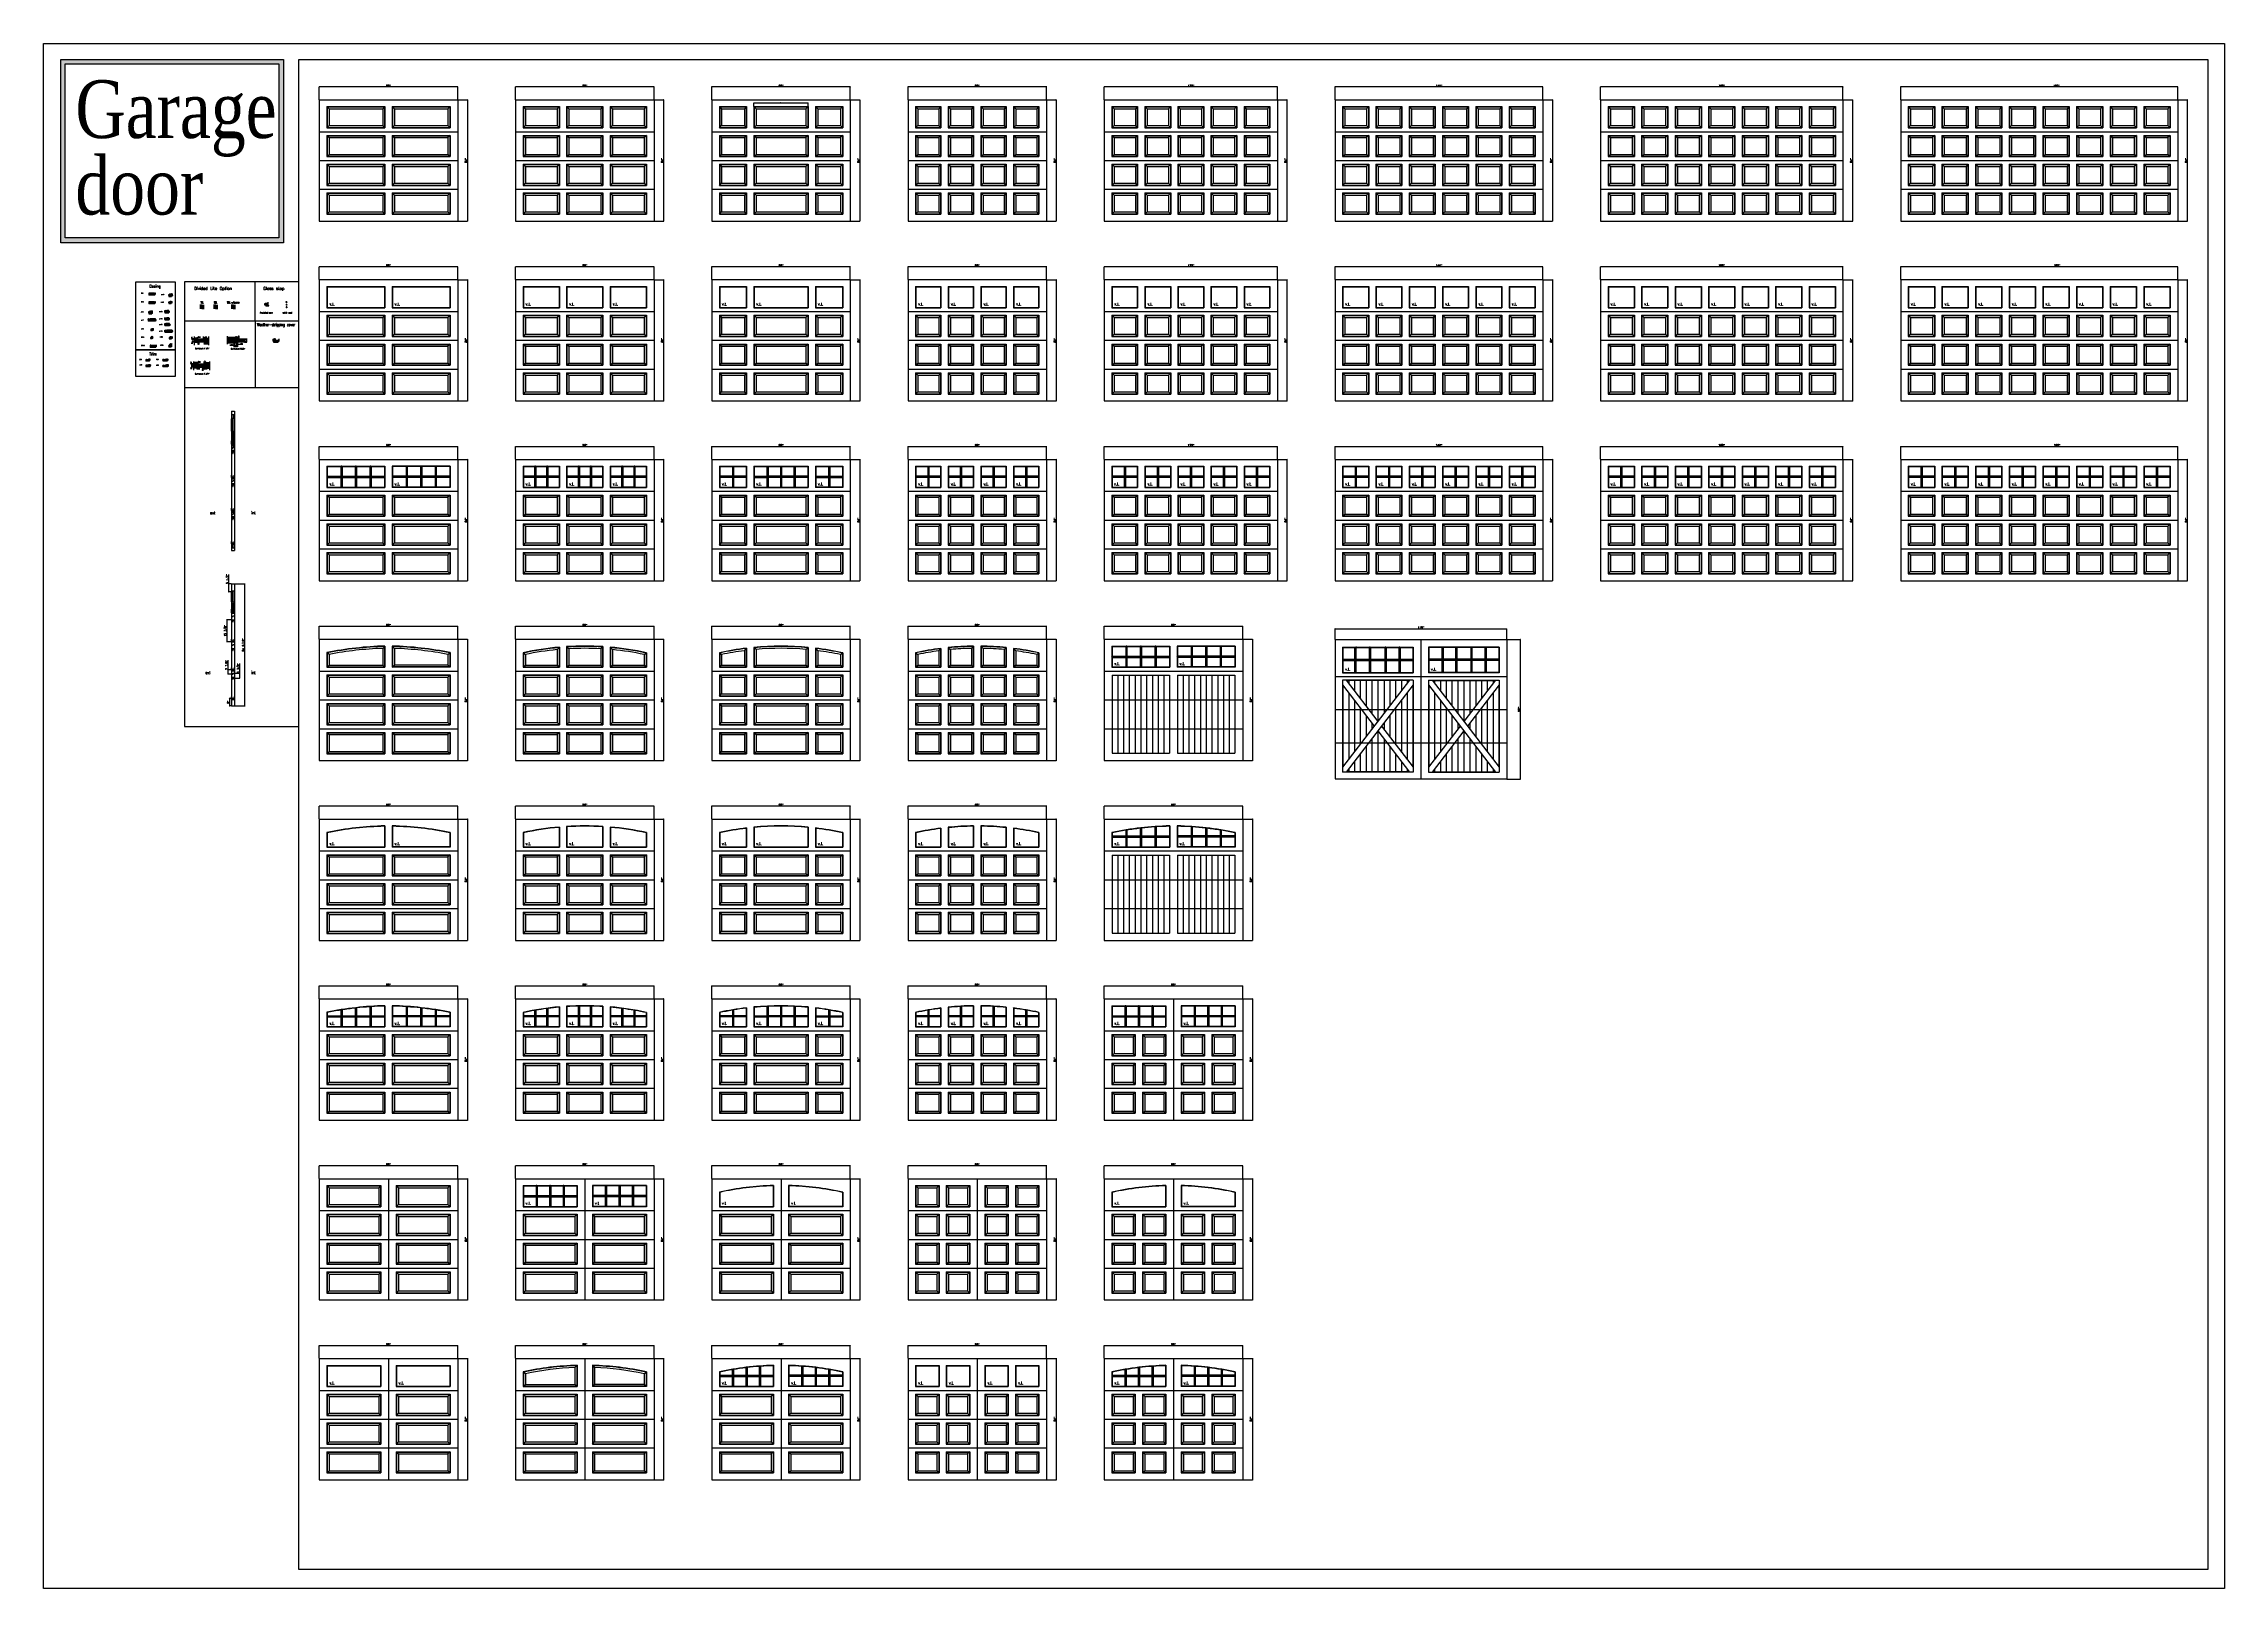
# Model space of a CAD drawing. Header units: inches. Extents: x 1985 to 11287, y 379 to 3234.
# Drawn here: x 8443 to 9955, y 2152 to 3222 of the extents above; entities that cross this region are included whole.
import ezdxf

# ---------------------------------------------------------------- set-up
doc = ezdxf.new("R2010")
doc.units = ezdxf.units.IN
doc.header["$MEASUREMENT"] = 0
doc.linetypes.add('HIDDENX2', pattern=[0.75, 0.5, -0.25])
doc.layers.get('0').update_dxf_attribs({"linetype": 'CONTINUOUS'})
doc.layers.get('Defpoints').update_dxf_attribs({"linetype": 'CONTINUOUS'})
for name, color, linetype in [('COTE1-1 99', 7, 'CONTINUOUS'), ('detail 99', 30, 'CONTINUOUS'), ('elevation 99', 7, 'CONTINUOUS'), ('glass 99', 6, 'CONTINUOUS'), ('glazing tape 99', 7, 'CONTINUOUS'), ('hatch 99', 1, 'CONTINUOUS'), ('separation 99', 3, 'CONTINUOUS'), ('tenon 99', 61, 'HIDDENX2'), ('wood detail 99', 7, 'CONTINUOUS')]:
    doc.layers.add(name, color=color, linetype=linetype)
doc.styles.add('MARVIN', font='simplex.shx', dxfattribs={"width": 0.6})
doc.styles.get("Standard").update_dxf_attribs({"font": 'txt.shx', "width": 0.8})
doc.styles.add('Times', font='times.ttf', dxfattribs={"width": 0.8})
doc.dimstyles.new('Elevation', dxfattribs={"dimscale": 2, "dimtxt": 0.75, "dimasz": 0.0625, "dimexe": 0.0625, "dimexo": 0.0625, "dimgap": 0.0625, "dimtad": 1, "dimdec": 5, "dimzin": 0, "dimdsep": 46, "dimlunit": 5, "dimtxsty": 'Standard', "dimblk1": 'OBLIQUE', "dimblk2": 'OBLIQUE', "dimsah": 1, "dimcen": 2, "dimdle": 0.0625, "dimclrd": 1, "dimclre": 1, "dimadec": 1, "dimazin": 0, "dimtfac": 0.375, "dimtdec": 5, "dimtmove": 0, "dimatfit": 3, "dimldrblk": 'OBLIQUE', "dimfxl": 1, "dimfrac": 2, "dimtolj": 1, "dimtzin": 0, "dimarcsym": 0})
doc.dimstyles.new('Muntin', dxfattribs={"dimtxt": 0.125, "dimasz": 0.0625, "dimexe": 0.0625, "dimexo": 0.0625, "dimgap": 0.0625, "dimtad": 1, "dimdec": 5, "dimzin": 0, "dimdsep": 46, "dimlunit": 5, "dimtxsty": 'Standard', "dimblk": 'OBLIQUE', "dimcen": 0.125, "dimclrd": 1, "dimclre": 1, "dimadec": 1, "dimazin": 0, "dimtfac": 0.375, "dimtdec": 5, "dimtmove": 0, "dimatfit": 3, "dimldrblk": 'OBLIQUE', "dimfxl": 1, "dimfrac": 2, "dimtolj": 1, "dimtzin": 0, "dimarcsym": 0})
pattern_1 = [(45, (8971.3193, 3326.32778), (-0.1767767, 0.1767767), [])]
pattern_2 = [(45, (4447.96067, -397.76682), (-0.176776695, 0.176776695), [])]
pattern_3 = [(45, (7720.30192, 4046.20687), (-0.176776695, 0.176776695), [])]
pattern_4 = [(45, (1322.9635, 199.1162), (-0.176776695, 0.176776695), [])]

# ---------------------------------------------------------------- blocks, each defined once
blk = doc.blocks.new('_OBLIQUE')
at = {"color": 0, "linetype": 'ByBlock'}
blk.add_line((-0.5, -0.5), (0.5, 0.5), dxfattribs=at)
blk = doc.blocks.new('*D86')
at = {"layer": 'COTE1-1 99', "color": 1, "lineweight": -2, "transparency": 16777216}
for p, q in [((8575.9, 2847.9), (8583, 2847.9)), ((8582.8, 2763.2), (8582.8, 2848)), ((8575.9, 2763.4), (8583, 2763.4))]:
    blk.add_line(p, q, dxfattribs=at)
at = {"layer": 'Defpoints', "color": 0, "transparency": 16777216}
for p in [(8575.7, 2847.9), (8582.8, 2847.9), (8575.7, 2763.4)]:
    blk.add_point(p, dxfattribs=at)
at = {"layer": 'COTE1-1 99', "color": 1, "lineweight": -2, "transparency": 16777216, "xscale": 0.125, "yscale": 0.125, "zscale": 0.125}
for p, rotation in [((8582.8, 2847.9), 90), ((8582.8, 2763.4), 270)]:
    blk.add_blockref('_OBLIQUE', p, dxfattribs=dict(at, rotation=rotation))
at = {"layer": 'COTE1-1 99', "color": 0, "transparency": 16777216, "insert": (8582, 2805.6), "char_height": 1.5, "attachment_point": 5, "rotation": 90}
blk.add_mtext('\\A1;84 9/16"', dxfattribs=at)
blk = doc.blocks.new('*D87')
at = {"layer": 'COTE1-1 99', "color": 1, "lineweight": -2, "transparency": 16777216}
for p, q in [((8574, 2823), (8570.2, 2823)), ((8570.3, 2823.2), (8570.3, 2807.5)), ((8574, 2807.7), (8570.2, 2807.7))]:
    blk.add_line(p, q, dxfattribs=at)
at = {"layer": 'Defpoints', "color": 0, "transparency": 16777216}
for p in [(8574.1, 2823), (8570.3, 2807.7), (8574.1, 2807.7)]:
    blk.add_point(p, dxfattribs=at)
at = {"layer": 'COTE1-1 99', "color": 1, "lineweight": -2, "transparency": 16777216, "xscale": 0.125, "yscale": 0.125, "zscale": 0.125}
for p, rotation in [((8570.3, 2823), 90), ((8570.3, 2807.7), 270)]:
    blk.add_blockref('_OBLIQUE', p, dxfattribs=dict(at, rotation=rotation))
at = {"layer": 'COTE1-1 99', "color": 0, "transparency": 16777216, "insert": (8569.4, 2815.4), "char_height": 1.5, "attachment_point": 5, "rotation": 90}
blk.add_mtext('\\A1;15 3/8"', dxfattribs=at)
blk = doc.blocks.new('*D88')
at = {"layer": 'COTE1-1 99', "color": 1, "lineweight": -2, "transparency": 16777216}
for p, q in [((8574.2, 2782.6), (8579.4, 2782.6)), ((8575.9, 2786), (8579.4, 2786)), ((8579.3, 2786), (8579.3, 2792.8)), ((8579.3, 2782.5), (8579.3, 2786))]:
    blk.add_line(p, q, dxfattribs=at)
at = {"layer": 'Defpoints', "color": 0, "transparency": 16777216}
for p in [(8574, 2782.6), (8575.7, 2786), (8579.3, 2786)]:
    blk.add_point(p, dxfattribs=at)
at = {"layer": 'COTE1-1 99', "color": 1, "lineweight": -2, "transparency": 16777216, "xscale": 0.125, "yscale": 0.125, "zscale": 0.125}
for p, rotation in [((8579.3, 2786), 90), ((8579.3, 2782.6), 270)]:
    blk.add_blockref('_OBLIQUE', p, dxfattribs=dict(at, rotation=rotation))
at = {"layer": 'COTE1-1 99', "color": 0, "transparency": 16777216, "insert": (8578.4, 2789.4), "char_height": 1.5, "attachment_point": 5, "rotation": 90}
blk.add_mtext('\\A1;3 3/8"', dxfattribs=at)
blk = doc.blocks.new('*D89')
at = {"layer": 'COTE1-1 99', "color": 1, "lineweight": -2, "transparency": 16777216}
for p, q in [((8573.9, 2768.4), (8572, 2768.4)), ((8572.1, 2768.5), (8572.1, 2763.2)), ((8573.4, 2763.4), (8572, 2763.4))]:
    blk.add_line(p, q, dxfattribs=at)
at = {"layer": 'Defpoints', "color": 0, "transparency": 16777216}
for p in [(8574, 2768.4), (8572.1, 2763.4), (8573.5, 2763.4)]:
    blk.add_point(p, dxfattribs=at)
at = {"layer": 'COTE1-1 99', "color": 1, "lineweight": -2, "transparency": 16777216, "xscale": 0.125, "yscale": 0.125, "zscale": 0.125}
for p, rotation in [((8572.1, 2768.4), 90), ((8572.1, 2763.4), 270)]:
    blk.add_blockref('_OBLIQUE', p, dxfattribs=dict(at, rotation=rotation))
at = {"layer": 'COTE1-1 99', "color": 0, "transparency": 16777216, "insert": (8571.3, 2765.9), "char_height": 1.5, "attachment_point": 5, "rotation": 90}
blk.add_mtext('\\A1;5"', dxfattribs=at)
blk = doc.blocks.new('*D94')
at = {"layer": 'COTE1-1 99', "color": 1, "lineweight": -2, "transparency": 16777216}
for p, q in [((8573.9, 2788.3), (8571.1, 2788.3)), ((8573.4, 2785.4), (8571.1, 2785.4)), ((8571.3, 2788.3), (8571.3, 2795.1)), ((8571.3, 2785.3), (8571.3, 2788.3))]:
    blk.add_line(p, q, dxfattribs=at)
at = {"layer": 'Defpoints', "color": 0, "transparency": 16777216}
for p in [(8571.3, 2788.3), (8573.5, 2785.4), (8574, 2788.3)]:
    blk.add_point(p, dxfattribs=at)
at = {"layer": 'COTE1-1 99', "color": 1, "lineweight": -2, "transparency": 16777216, "xscale": 0.125, "yscale": 0.125, "zscale": 0.125}
for p, rotation in [((8571.3, 2788.3), 90), ((8571.3, 2785.4), 270)]:
    blk.add_blockref('_OBLIQUE', p, dxfattribs=dict(at, rotation=rotation))
at = {"layer": 'COTE1-1 99', "color": 0, "transparency": 16777216, "insert": (8570.4, 2791.7), "char_height": 1.5, "attachment_point": 5, "rotation": 90}
blk.add_mtext('\\A1;2 7/8"', dxfattribs=at)
blk = doc.blocks.new('*D95')
at = {"layer": 'COTE1-1 99', "color": 1, "lineweight": -2, "transparency": 16777216}
for p, q in [((8573.4, 2847.9), (8571.5, 2847.9)), ((8573.9, 2842.4), (8571.5, 2842.4)), ((8571.6, 2847.9), (8571.6, 2854.3)), ((8571.6, 2842.3), (8571.6, 2847.9))]:
    blk.add_line(p, q, dxfattribs=at)
at = {"layer": 'Defpoints', "color": 0, "transparency": 16777216}
for p in [(8571.6, 2847.9), (8573.5, 2847.9), (8574, 2842.4)]:
    blk.add_point(p, dxfattribs=at)
at = {"layer": 'COTE1-1 99', "color": 1, "lineweight": -2, "transparency": 16777216, "xscale": 0.125, "yscale": 0.125, "zscale": 0.125}
for p, rotation in [((8571.6, 2847.9), 90), ((8571.6, 2842.4), 270)]:
    blk.add_blockref('_OBLIQUE', p, dxfattribs=dict(at, rotation=rotation))
at = {"layer": 'COTE1-1 99', "color": 0, "transparency": 16777216, "insert": (8570.8, 2851.2), "char_height": 1.5, "attachment_point": 5, "rotation": 90}
blk.add_mtext('\\A1;5 1/2"', dxfattribs=at)
blk = doc.blocks.new('*D106')
at = {"layer": 'COTE1-1 99', "color": 1, "lineweight": -2, "transparency": 16777216}
for p, q in [((8602.6, 3017.5), (8604.1, 3017.5)), ((8602.7, 3017.3), (8602.7, 3017.7)), ((8604, 3017.3), (8604, 3017.7))]:
    blk.add_line(p, q, dxfattribs=at)
at = {"layer": 'Defpoints', "color": 0, "transparency": 16777216}
for p in [(8602.7, 3017.1), (8604, 3017.5), (8604, 3017.1)]:
    blk.add_point(p, dxfattribs=at)
at = {"layer": 'COTE1-1 99', "color": 1, "lineweight": -2, "transparency": 16777216, "xscale": 0.125, "yscale": 0.125, "zscale": 0.125, "rotation": 180}
blk.add_blockref('_OBLIQUE', (8602.7, 3017.5), dxfattribs=at)
at = {"layer": 'COTE1-1 99', "color": 1, "lineweight": -2, "transparency": 16777216, "xscale": 0.125, "yscale": 0.125, "zscale": 0.125}
blk.add_blockref('_OBLIQUE', (8604, 3017.5), dxfattribs=at)
at = {"layer": 'COTE1-1 99', "color": 0, "transparency": 16777216, "insert": (8603.4, 3017.8), "char_height": 0.25, "attachment_point": 5}
blk.add_mtext('\\A1;1 1/4"', dxfattribs=at)
blk = doc.blocks.new('*D107')
at = {"layer": 'COTE1-1 99', "color": 1, "lineweight": -2, "transparency": 16777216}
for p, q in [((8602.6, 3017.1), (8602.2, 3017.1)), ((8602.6, 3016.1), (8602.2, 3016.1)), ((8602.3, 3017.3), (8602.3, 3016))]:
    blk.add_line(p, q, dxfattribs=at)
at = {"layer": 'Defpoints', "color": 0, "transparency": 16777216}
for p in [(8602.3, 3016.1), (8602.7, 3017.1), (8602.7, 3016.1)]:
    blk.add_point(p, dxfattribs=at)
at = {"layer": 'COTE1-1 99', "color": 1, "lineweight": -2, "transparency": 16777216, "xscale": 0.125, "yscale": 0.125, "zscale": 0.125}
for p, rotation in [((8602.3, 3017.1), 90), ((8602.3, 3016.1), 270)]:
    blk.add_blockref('_OBLIQUE', p, dxfattribs=dict(at, rotation=rotation))
at = {"layer": 'COTE1-1 99', "color": 0, "transparency": 16777216, "insert": (8602.1, 3016.6), "char_height": 0.25, "attachment_point": 5, "rotation": 90}
blk.add_mtext('\\A1;1"', dxfattribs=at)
blk = doc.blocks.new('*D108')
at = {"layer": 'COTE1-1 99', "color": 1, "lineweight": -2, "transparency": 16777216}
for p, q in [((8602.6, 3015.4), (8605.9, 3015.4)), ((8602.7, 3016), (8602.7, 3015.3)), ((8605.7, 3016), (8605.7, 3015.3))]:
    blk.add_line(p, q, dxfattribs=at)
at = {"layer": 'Defpoints', "color": 0, "transparency": 16777216}
for p in [(8602.7, 3016.1), (8605.7, 3016.1), (8605.7, 3015.4)]:
    blk.add_point(p, dxfattribs=at)
at = {"layer": 'COTE1-1 99', "color": 1, "lineweight": -2, "transparency": 16777216, "xscale": 0.125, "yscale": 0.125, "zscale": 0.125, "rotation": 180}
blk.add_blockref('_OBLIQUE', (8602.7, 3015.4), dxfattribs=at)
at = {"layer": 'COTE1-1 99', "color": 1, "lineweight": -2, "transparency": 16777216, "xscale": 0.125, "yscale": 0.125, "zscale": 0.125}
blk.add_blockref('_OBLIQUE', (8605.7, 3015.4), dxfattribs=at)
at = {"layer": 'COTE1-1 99', "color": 0, "transparency": 16777216, "insert": (8604.2, 3015.6), "char_height": 0.25, "attachment_point": 5}
blk.add_mtext('\\A1;3"', dxfattribs=at)
blk = doc.blocks.new('*D109')
at = {"layer": 'COTE1-1 99', "color": 1, "lineweight": -2, "transparency": 16777216}
for p, q in [((8605.9, 3016.5), (8606.6, 3016.5)), ((8605.9, 3016.1), (8606.6, 3016.1)), ((8606.5, 3016.5), (8606.5, 3017.7)), ((8606.5, 3016.1), (8606.5, 3016.6))]:
    blk.add_line(p, q, dxfattribs=at)
at = {"layer": 'Defpoints', "color": 0, "transparency": 16777216}
for p in [(8605.7, 3016.5), (8605.7, 3016.1), (8606.5, 3016.1)]:
    blk.add_point(p, dxfattribs=at)
at = {"layer": 'COTE1-1 99', "color": 1, "lineweight": -2, "transparency": 16777216, "xscale": 0.125, "yscale": 0.125, "zscale": 0.125}
for p, rotation in [((8606.5, 3016.5), 90), ((8606.5, 3016.1), 270)]:
    blk.add_blockref('_OBLIQUE', p, dxfattribs=dict(at, rotation=rotation))
at = {"layer": 'COTE1-1 99', "color": 0, "transparency": 16777216, "insert": (8606.3, 3017.3), "char_height": 0.25, "attachment_point": 5, "rotation": 90}
blk.add_mtext('\\A1;3/8"', dxfattribs=at)
blk = doc.blocks.new('*D110')
at = {"layer": 'COTE1-1 99', "color": 1, "lineweight": -2, "transparency": 16777216}
for p, q in [((9338.2, 2816.7), (9457.4, 2816.7)), ((9338.3, 2809.4), (9338.3, 2816.8)), ((9457.3, 2809.4), (9457.3, 2816.8))]:
    blk.add_line(p, q, dxfattribs=at)
at = {"layer": 'Defpoints', "color": 0, "transparency": 16777216}
for p in [(9457.3, 2816.7), (9338.3, 2809.3), (9457.3, 2809.3)]:
    blk.add_point(p, dxfattribs=at)
at = {"layer": 'COTE1-1 99', "color": 1, "lineweight": -2, "transparency": 16777216, "xscale": 0.125, "yscale": 0.125, "zscale": 0.125, "rotation": 180}
blk.add_blockref('_OBLIQUE', (9338.3, 2816.7), dxfattribs=at)
at = {"layer": 'COTE1-1 99', "color": 1, "lineweight": -2, "transparency": 16777216, "xscale": 0.125, "yscale": 0.125, "zscale": 0.125}
blk.add_blockref('_OBLIQUE', (9457.3, 2816.7), dxfattribs=at)
at = {"layer": 'COTE1-1 99', "color": 0, "transparency": 16777216, "insert": (9397.8, 2817.6), "char_height": 1.5, "attachment_point": 5}
blk.add_mtext('\\A1;119"', dxfattribs=at)
blk = doc.blocks.new('*D111')
at = {"layer": 'COTE1-1 99', "color": 1, "lineweight": -2, "transparency": 16777216}
for p, q in [((9457.4, 2809.3), (9466.9, 2809.3)), ((9466.7, 2809.4), (9466.7, 2712.6)), ((9457.4, 2712.7), (9466.9, 2712.7))]:
    blk.add_line(p, q, dxfattribs=at)
at = {"layer": 'Defpoints', "color": 0, "transparency": 16777216}
for p in [(9457.3, 2809.3), (9457.3, 2712.7), (9466.7, 2712.7)]:
    blk.add_point(p, dxfattribs=at)
at = {"layer": 'COTE1-1 99', "color": 1, "lineweight": -2, "transparency": 16777216, "xscale": 0.125, "yscale": 0.125, "zscale": 0.125}
for p, rotation in [((9466.7, 2809.3), 90), ((9466.7, 2712.7), 270)]:
    blk.add_blockref('_OBLIQUE', p, dxfattribs=dict(at, rotation=rotation))
at = {"layer": 'COTE1-1 99', "color": 0, "transparency": 16777216, "insert": (9465.9, 2761), "char_height": 1.5, "attachment_point": 5, "rotation": 90}
blk.add_mtext("\\A1;90''", dxfattribs=at)
blk = doc.blocks.new('*D112')
at = {"layer": 'COTE1-1 99', "color": 1, "lineweight": -2, "transparency": 16777216}
for p, q in [((8597, 3042.3), (8598.3, 3042.3)), ((8597.1, 3042), (8597.1, 3042.4)), ((8598.1, 3042), (8598.1, 3042.4))]:
    blk.add_line(p, q, dxfattribs=at)
at = {"layer": 'Defpoints', "color": 0, "transparency": 16777216}
for p in [(8597.1, 3041.9), (8598.1, 3042.3), (8598.1, 3041.9)]:
    blk.add_point(p, dxfattribs=at)
at = {"layer": 'COTE1-1 99', "color": 1, "lineweight": -2, "transparency": 16777216, "xscale": 0.125, "yscale": 0.125, "zscale": 0.125, "rotation": 180}
blk.add_blockref('_OBLIQUE', (8597.1, 3042.3), dxfattribs=at)
at = {"layer": 'COTE1-1 99', "color": 1, "lineweight": -2, "transparency": 16777216, "xscale": 0.125, "yscale": 0.125, "zscale": 0.125}
blk.add_blockref('_OBLIQUE', (8598.1, 3042.3), dxfattribs=at)
at = {"layer": 'COTE1-1 99', "color": 0, "transparency": 16777216, "insert": (8597.6, 3042.5), "char_height": 0.25, "attachment_point": 5}
blk.add_mtext('\\A1;1"', dxfattribs=at)
blk = doc.blocks.new('*D113')
at = {"layer": 'COTE1-1 99', "color": 1, "lineweight": -2, "transparency": 16777216}
for p, q in [((8597, 3041.9), (8596.6, 3041.9)), ((8597, 3041), (8596.6, 3041)), ((8596.7, 3042), (8596.7, 3040.9))]:
    blk.add_line(p, q, dxfattribs=at)
at = {"layer": 'Defpoints', "color": 0, "transparency": 16777216}
for p in [(8596.7, 3041), (8597.1, 3041.9), (8597.1, 3041)]:
    blk.add_point(p, dxfattribs=at)
at = {"layer": 'COTE1-1 99', "color": 1, "lineweight": -2, "transparency": 16777216, "xscale": 0.125, "yscale": 0.125, "zscale": 0.125}
for p, rotation in [((8596.7, 3041.9), 90), ((8596.7, 3041), 270)]:
    blk.add_blockref('_OBLIQUE', p, dxfattribs=dict(at, rotation=rotation))
at = {"layer": 'COTE1-1 99', "color": 0, "transparency": 16777216, "insert": (8596.4, 3041.5), "char_height": 0.25, "attachment_point": 5, "rotation": 90}
blk.add_mtext('\\A1;7/8"', dxfattribs=at)
blk = doc.blocks.new('*D114')
at = {"layer": 'COTE1-1 99', "color": 1, "lineweight": -2, "transparency": 16777216}
for p, q in [((8597.3, 3040.5), (8598.1, 3040.5)), ((8597.4, 3040.9), (8597.4, 3040.3)), ((8598.1, 3041.2), (8598.1, 3040.3)), ((8598.1, 3040.5), (8599.4, 3040.5))]:
    blk.add_line(p, q, dxfattribs=at)
at = {"layer": 'Defpoints', "color": 0, "transparency": 16777216}
for p in [(8597.4, 3041), (8598.1, 3041.4), (8598.1, 3040.5)]:
    blk.add_point(p, dxfattribs=at)
at = {"layer": 'COTE1-1 99', "color": 1, "lineweight": -2, "transparency": 16777216, "xscale": 0.125, "yscale": 0.125, "zscale": 0.125, "rotation": 180}
blk.add_blockref('_OBLIQUE', (8597.4, 3040.5), dxfattribs=at)
at = {"layer": 'COTE1-1 99', "color": 1, "lineweight": -2, "transparency": 16777216, "xscale": 0.125, "yscale": 0.125, "zscale": 0.125}
blk.add_blockref('_OBLIQUE', (8598.1, 3040.5), dxfattribs=at)
at = {"layer": 'COTE1-1 99', "color": 0, "transparency": 16777216, "insert": (8598.8, 3040.7), "char_height": 0.25, "attachment_point": 5}
blk.add_mtext('\\A1;11/16"', dxfattribs=at)
blk = doc.blocks.new('*D115')
at = {"layer": 'COTE1-1 99', "color": 1, "lineweight": -2, "transparency": 16777216}
for p, q in [((8598.3, 3041.9), (8599.1, 3041.9)), ((8598.3, 3041.4), (8599.1, 3041.4)), ((8599, 3041.9), (8599, 3043.1)), ((8599, 3041.4), (8599, 3042))]:
    blk.add_line(p, q, dxfattribs=at)
at = {"layer": 'Defpoints', "color": 0, "transparency": 16777216}
for p in [(8598.1, 3041.9), (8598.1, 3041.4), (8599, 3041.4)]:
    blk.add_point(p, dxfattribs=at)
at = {"layer": 'COTE1-1 99', "color": 1, "lineweight": -2, "transparency": 16777216, "xscale": 0.125, "yscale": 0.125, "zscale": 0.125}
for p, rotation in [((8599, 3041.9), 90), ((8599, 3041.4), 270)]:
    blk.add_blockref('_OBLIQUE', p, dxfattribs=dict(at, rotation=rotation))
at = {"layer": 'COTE1-1 99', "color": 0, "transparency": 16777216, "insert": (8598.7, 3042.6), "char_height": 0.25, "attachment_point": 5, "rotation": 90}
blk.add_mtext('\\A1;9/16"', dxfattribs=at)
blk = doc.blocks.new('*D116')
at = {"layer": 'COTE1-1 99', "color": 1, "lineweight": -2, "transparency": 16777216}
for p, q in [((9274.5, 2569.2), (9178.3, 2569.2)), ((9178.4, 2560.5), (9178.4, 2569.4)), ((9274.4, 2560.5), (9274.4, 2569.4))]:
    blk.add_line(p, q, dxfattribs=at)
at = {"layer": 'Defpoints', "color": 0, "transparency": 16777216}
for p in [(9178.4, 2569.2), (9178.4, 2560.4), (9274.4, 2560.4)]:
    blk.add_point(p, dxfattribs=at)
at = {"layer": 'COTE1-1 99', "color": 1, "lineweight": -2, "transparency": 16777216, "xscale": 0.125, "yscale": 0.125, "zscale": 0.125, "rotation": 180}
blk.add_blockref('_OBLIQUE', (9178.4, 2569.2), dxfattribs=at)
at = {"layer": 'COTE1-1 99', "color": 1, "lineweight": -2, "transparency": 16777216, "xscale": 0.125, "yscale": 0.125, "zscale": 0.125}
blk.add_blockref('_OBLIQUE', (9274.4, 2569.2), dxfattribs=at)
at = {"layer": 'COTE1-1 99', "color": 0, "transparency": 16777216, "insert": (9226.4, 2570.1), "char_height": 1.5, "attachment_point": 5}
blk.add_mtext('\\A1;96"', dxfattribs=at)
blk = doc.blocks.new('*D117')
at = {"layer": 'COTE1-1 99', "color": 1, "lineweight": -2, "transparency": 16777216}
for p, q in [((9274.5, 2560.4), (9281.1, 2560.4)), ((9281, 2560.5), (9281, 2476.2)), ((9274.5, 2476.4), (9281.1, 2476.4))]:
    blk.add_line(p, q, dxfattribs=at)
at = {"layer": 'Defpoints', "color": 0, "transparency": 16777216}
for p in [(9274.4, 2560.4), (9274.4, 2476.4), (9281, 2476.4)]:
    blk.add_point(p, dxfattribs=at)
at = {"layer": 'COTE1-1 99', "color": 1, "lineweight": -2, "transparency": 16777216, "xscale": 0.125, "yscale": 0.125, "zscale": 0.125}
for p, rotation in [((9281, 2560.4), 90), ((9281, 2476.4), 270)]:
    blk.add_blockref('_OBLIQUE', p, dxfattribs=dict(at, rotation=rotation))
at = {"layer": 'COTE1-1 99', "color": 0, "transparency": 16777216, "insert": (9280.1, 2518.4), "char_height": 1.5, "attachment_point": 5, "rotation": 90}
blk.add_mtext('\\A1;84"', dxfattribs=at)
blk = doc.blocks.new('*D90')
at = {"layer": 'COTE1-1 99', "color": 1, "lineweight": -2, "transparency": 16777216}
for p, q in [((9138.5, 2444.7), (9042.3, 2444.7)), ((9042.4, 2435.9), (9042.4, 2444.8)), ((9138.4, 2435.9), (9138.4, 2444.8))]:
    blk.add_line(p, q, dxfattribs=at)
at = {"layer": 'Defpoints', "color": 0, "transparency": 16777216}
for p in [(9042.4, 2444.7), (9042.4, 2435.8), (9138.4, 2435.8)]:
    blk.add_point(p, dxfattribs=at)
at = {"layer": 'COTE1-1 99', "color": 1, "lineweight": -2, "transparency": 16777216, "xscale": 0.125, "yscale": 0.125, "zscale": 0.125, "rotation": 180}
blk.add_blockref('_OBLIQUE', (9042.4, 2444.7), dxfattribs=at)
at = {"layer": 'COTE1-1 99', "color": 1, "lineweight": -2, "transparency": 16777216, "xscale": 0.125, "yscale": 0.125, "zscale": 0.125}
blk.add_blockref('_OBLIQUE', (9138.4, 2444.7), dxfattribs=at)
at = {"layer": 'COTE1-1 99', "color": 0, "transparency": 16777216, "insert": (9090.4, 2445.6), "char_height": 1.5, "attachment_point": 5}
blk.add_mtext('\\A1;96"', dxfattribs=at)
blk = doc.blocks.new('*D91')
at = {"layer": 'COTE1-1 99', "color": 1, "lineweight": -2, "transparency": 16777216}
for p, q in [((9138.5, 3192.1), (9042.3, 3192.1)), ((9042.4, 3183.3), (9042.4, 3192.2)), ((9138.4, 3183.3), (9138.4, 3192.2))]:
    blk.add_line(p, q, dxfattribs=at)
at = {"layer": 'Defpoints', "color": 0, "transparency": 16777216}
for p in [(9042.4, 3192.1), (9042.4, 3183.2), (9138.4, 3183.2)]:
    blk.add_point(p, dxfattribs=at)
at = {"layer": 'COTE1-1 99', "color": 1, "lineweight": -2, "transparency": 16777216, "xscale": 0.125, "yscale": 0.125, "zscale": 0.125, "rotation": 180}
blk.add_blockref('_OBLIQUE', (9042.4, 3192.1), dxfattribs=at)
at = {"layer": 'COTE1-1 99', "color": 1, "lineweight": -2, "transparency": 16777216, "xscale": 0.125, "yscale": 0.125, "zscale": 0.125}
blk.add_blockref('_OBLIQUE', (9138.4, 3192.1), dxfattribs=at)
at = {"layer": 'COTE1-1 99', "color": 0, "transparency": 16777216, "insert": (9090.4, 3192.9), "char_height": 1.5, "attachment_point": 5}
blk.add_mtext('\\A1;96"', dxfattribs=at)
blk = doc.blocks.new('*D92')
at = {"layer": 'COTE1-1 99', "color": 1, "lineweight": -2, "transparency": 16777216}
for p, q in [((8866.5, 2444.7), (8770.3, 2444.7)), ((8770.4, 2435.9), (8770.4, 2444.8)), ((8866.4, 2435.9), (8866.4, 2444.8))]:
    blk.add_line(p, q, dxfattribs=at)
at = {"layer": 'Defpoints', "color": 0, "transparency": 16777216}
for p in [(8770.4, 2444.7), (8770.4, 2435.8), (8866.4, 2435.8)]:
    blk.add_point(p, dxfattribs=at)
at = {"layer": 'COTE1-1 99', "color": 1, "lineweight": -2, "transparency": 16777216, "xscale": 0.125, "yscale": 0.125, "zscale": 0.125, "rotation": 180}
blk.add_blockref('_OBLIQUE', (8770.4, 2444.7), dxfattribs=at)
at = {"layer": 'COTE1-1 99', "color": 1, "lineweight": -2, "transparency": 16777216, "xscale": 0.125, "yscale": 0.125, "zscale": 0.125}
blk.add_blockref('_OBLIQUE', (8866.4, 2444.7), dxfattribs=at)
at = {"layer": 'COTE1-1 99', "color": 0, "transparency": 16777216, "insert": (8818.4, 2445.6), "char_height": 1.5, "attachment_point": 5}
blk.add_mtext('\\A1;96"', dxfattribs=at)
blk = doc.blocks.new('*D93')
at = {"layer": 'COTE1-1 99', "color": 1, "lineweight": -2, "transparency": 16777216}
for p, q in [((8866.5, 2435.8), (8873.1, 2435.8)), ((8873, 2435.9), (8873, 2351.7)), ((8866.5, 2351.8), (8873.1, 2351.8))]:
    blk.add_line(p, q, dxfattribs=at)
at = {"layer": 'Defpoints', "color": 0, "transparency": 16777216}
for p in [(8866.4, 2435.8), (8866.4, 2351.8), (8873, 2351.8)]:
    blk.add_point(p, dxfattribs=at)
at = {"layer": 'COTE1-1 99', "color": 1, "lineweight": -2, "transparency": 16777216, "xscale": 0.125, "yscale": 0.125, "zscale": 0.125}
for p, rotation in [((8873, 2435.8), 90), ((8873, 2351.8), 270)]:
    blk.add_blockref('_OBLIQUE', p, dxfattribs=dict(at, rotation=rotation))
at = {"layer": 'COTE1-1 99', "color": 0, "transparency": 16777216, "insert": (8872.1, 2393.8), "char_height": 1.5, "attachment_point": 5, "rotation": 90}
blk.add_mtext('\\A1;84"', dxfattribs=at)
blk = doc.blocks.new('*D96')
at = {"layer": 'COTE1-1 99', "color": 1, "lineweight": -2, "transparency": 16777216}
for p, q in [((8730.5, 2444.7), (8634.3, 2444.7)), ((8634.4, 2435.9), (8634.4, 2444.8)), ((8730.4, 2435.9), (8730.4, 2444.8))]:
    blk.add_line(p, q, dxfattribs=at)
at = {"layer": 'Defpoints', "color": 0, "transparency": 16777216}
for p in [(8634.4, 2444.7), (8634.4, 2435.8), (8730.4, 2435.8)]:
    blk.add_point(p, dxfattribs=at)
at = {"layer": 'COTE1-1 99', "color": 1, "lineweight": -2, "transparency": 16777216, "xscale": 0.125, "yscale": 0.125, "zscale": 0.125, "rotation": 180}
blk.add_blockref('_OBLIQUE', (8634.4, 2444.7), dxfattribs=at)
at = {"layer": 'COTE1-1 99', "color": 1, "lineweight": -2, "transparency": 16777216, "xscale": 0.125, "yscale": 0.125, "zscale": 0.125}
blk.add_blockref('_OBLIQUE', (8730.4, 2444.7), dxfattribs=at)
at = {"layer": 'COTE1-1 99', "color": 0, "transparency": 16777216, "insert": (8682.4, 2445.6), "char_height": 1.5, "attachment_point": 5}
blk.add_mtext('\\A1;96"', dxfattribs=at)
blk = doc.blocks.new('*D97')
at = {"layer": 'COTE1-1 99', "color": 1, "lineweight": -2, "transparency": 16777216}
for p, q in [((8730.5, 3192.1), (8634.3, 3192.1)), ((8634.4, 3183.3), (8634.4, 3192.2)), ((8730.4, 3183.3), (8730.4, 3192.2))]:
    blk.add_line(p, q, dxfattribs=at)
at = {"layer": 'Defpoints', "color": 0, "transparency": 16777216}
for p in [(8634.4, 3192.1), (8634.4, 3183.2), (8730.4, 3183.2)]:
    blk.add_point(p, dxfattribs=at)
at = {"layer": 'COTE1-1 99', "color": 1, "lineweight": -2, "transparency": 16777216, "xscale": 0.125, "yscale": 0.125, "zscale": 0.125, "rotation": 180}
blk.add_blockref('_OBLIQUE', (8634.4, 3192.1), dxfattribs=at)
at = {"layer": 'COTE1-1 99', "color": 1, "lineweight": -2, "transparency": 16777216, "xscale": 0.125, "yscale": 0.125, "zscale": 0.125}
blk.add_blockref('_OBLIQUE', (8730.4, 3192.1), dxfattribs=at)
at = {"layer": 'COTE1-1 99', "color": 0, "transparency": 16777216, "insert": (8682.4, 3192.9), "char_height": 1.5, "attachment_point": 5}
blk.add_mtext('\\A1;96"', dxfattribs=at)
blk = doc.blocks.new('*D98')
at = {"layer": 'COTE1-1 99', "color": 1, "lineweight": -2, "transparency": 16777216}
for p, q in [((9274.5, 2320.1), (9178.3, 2320.1)), ((9178.4, 2311.4), (9178.4, 2320.2)), ((9274.4, 2311.4), (9274.4, 2320.2))]:
    blk.add_line(p, q, dxfattribs=at)
at = {"layer": 'Defpoints', "color": 0, "transparency": 16777216}
for p in [(9178.4, 2320.1), (9178.4, 2311.2), (9274.4, 2311.2)]:
    blk.add_point(p, dxfattribs=at)
at = {"layer": 'COTE1-1 99', "color": 1, "lineweight": -2, "transparency": 16777216, "xscale": 0.125, "yscale": 0.125, "zscale": 0.125, "rotation": 180}
blk.add_blockref('_OBLIQUE', (9178.4, 2320.1), dxfattribs=at)
at = {"layer": 'COTE1-1 99', "color": 1, "lineweight": -2, "transparency": 16777216, "xscale": 0.125, "yscale": 0.125, "zscale": 0.125}
blk.add_blockref('_OBLIQUE', (9274.4, 2320.1), dxfattribs=at)
at = {"layer": 'COTE1-1 99', "color": 0, "transparency": 16777216, "insert": (9226.4, 2321), "char_height": 1.5, "attachment_point": 5}
blk.add_mtext('\\A1;96"', dxfattribs=at)
blk = doc.blocks.new('*D99')
at = {"layer": 'COTE1-1 99', "color": 1, "lineweight": -2, "transparency": 16777216}
for p, q in [((9274.5, 2311.2), (9281.1, 2311.2)), ((9281, 2311.4), (9281, 2227.1)), ((9274.5, 2227.2), (9281.1, 2227.2))]:
    blk.add_line(p, q, dxfattribs=at)
at = {"layer": 'Defpoints', "color": 0, "transparency": 16777216}
for p in [(9274.4, 2311.2), (9274.4, 2227.2), (9281, 2227.2)]:
    blk.add_point(p, dxfattribs=at)
at = {"layer": 'COTE1-1 99', "color": 1, "lineweight": -2, "transparency": 16777216, "xscale": 0.125, "yscale": 0.125, "zscale": 0.125}
for p, rotation in [((9281, 2311.2), 90), ((9281, 2227.2), 270)]:
    blk.add_blockref('_OBLIQUE', p, dxfattribs=dict(at, rotation=rotation))
at = {"layer": 'COTE1-1 99', "color": 0, "transparency": 16777216, "insert": (9280.1, 2269.2), "char_height": 1.5, "attachment_point": 5, "rotation": 90}
blk.add_mtext('\\A1;84"', dxfattribs=at)
blk = doc.blocks.new('*D100')
at = {"layer": 'COTE1-1 99', "color": 1, "lineweight": -2, "transparency": 16777216}
for p, q in [((8866.5, 2320.1), (8770.3, 2320.1)), ((8770.4, 2311.4), (8770.4, 2320.2)), ((8866.4, 2311.4), (8866.4, 2320.2))]:
    blk.add_line(p, q, dxfattribs=at)
at = {"layer": 'Defpoints', "color": 0, "transparency": 16777216}
for p in [(8770.4, 2320.1), (8770.4, 2311.2), (8866.4, 2311.2)]:
    blk.add_point(p, dxfattribs=at)
at = {"layer": 'COTE1-1 99', "color": 1, "lineweight": -2, "transparency": 16777216, "xscale": 0.125, "yscale": 0.125, "zscale": 0.125, "rotation": 180}
blk.add_blockref('_OBLIQUE', (8770.4, 2320.1), dxfattribs=at)
at = {"layer": 'COTE1-1 99', "color": 1, "lineweight": -2, "transparency": 16777216, "xscale": 0.125, "yscale": 0.125, "zscale": 0.125}
blk.add_blockref('_OBLIQUE', (8866.4, 2320.1), dxfattribs=at)
at = {"layer": 'COTE1-1 99', "color": 0, "transparency": 16777216, "insert": (8818.4, 2321), "char_height": 1.5, "attachment_point": 5}
blk.add_mtext('\\A1;96"', dxfattribs=at)
blk = doc.blocks.new('*D101')
at = {"layer": 'COTE1-1 99', "color": 1, "lineweight": -2, "transparency": 16777216}
for p, q in [((8866.5, 2311.2), (8873.1, 2311.2)), ((8873, 2311.4), (8873, 2227.1)), ((8866.5, 2227.2), (8873.1, 2227.2))]:
    blk.add_line(p, q, dxfattribs=at)
at = {"layer": 'Defpoints', "color": 0, "transparency": 16777216}
for p in [(8866.4, 2311.2), (8866.4, 2227.2), (8873, 2227.2)]:
    blk.add_point(p, dxfattribs=at)
at = {"layer": 'COTE1-1 99', "color": 1, "lineweight": -2, "transparency": 16777216, "xscale": 0.125, "yscale": 0.125, "zscale": 0.125}
for p, rotation in [((8873, 2311.2), 90), ((8873, 2227.2), 270)]:
    blk.add_blockref('_OBLIQUE', p, dxfattribs=dict(at, rotation=rotation))
at = {"layer": 'COTE1-1 99', "color": 0, "transparency": 16777216, "insert": (8872.1, 2269.2), "char_height": 1.5, "attachment_point": 5, "rotation": 90}
blk.add_mtext('\\A1;84"', dxfattribs=at)
blk = doc.blocks.new('*D102')
at = {"layer": 'COTE1-1 99', "color": 1, "lineweight": -2, "transparency": 16777216}
for p, q in [((8866.5, 3192.1), (8770.3, 3192.1)), ((8770.4, 3183.3), (8770.4, 3192.2)), ((8866.4, 3183.3), (8866.4, 3192.2))]:
    blk.add_line(p, q, dxfattribs=at)
at = {"layer": 'Defpoints', "color": 0, "transparency": 16777216}
for p in [(8770.4, 3192.1), (8770.4, 3183.2), (8866.4, 3183.2)]:
    blk.add_point(p, dxfattribs=at)
at = {"layer": 'COTE1-1 99', "color": 1, "lineweight": -2, "transparency": 16777216, "xscale": 0.125, "yscale": 0.125, "zscale": 0.125, "rotation": 180}
blk.add_blockref('_OBLIQUE', (8770.4, 3192.1), dxfattribs=at)
at = {"layer": 'COTE1-1 99', "color": 1, "lineweight": -2, "transparency": 16777216, "xscale": 0.125, "yscale": 0.125, "zscale": 0.125}
blk.add_blockref('_OBLIQUE', (8866.4, 3192.1), dxfattribs=at)
at = {"layer": 'COTE1-1 99', "color": 0, "transparency": 16777216, "insert": (8818.4, 3192.9), "char_height": 1.5, "attachment_point": 5}
blk.add_mtext('\\A1;96"', dxfattribs=at)
blk = doc.blocks.new('*D103')
at = {"layer": 'COTE1-1 99', "color": 1, "lineweight": -2, "transparency": 16777216}
for p, q in [((8730.5, 2320.1), (8634.3, 2320.1)), ((8634.4, 2311.4), (8634.4, 2320.2)), ((8730.4, 2311.4), (8730.4, 2320.2))]:
    blk.add_line(p, q, dxfattribs=at)
at = {"layer": 'Defpoints', "color": 0, "transparency": 16777216}
for p in [(8634.4, 2320.1), (8634.4, 2311.2), (8730.4, 2311.2)]:
    blk.add_point(p, dxfattribs=at)
at = {"layer": 'COTE1-1 99', "color": 1, "lineweight": -2, "transparency": 16777216, "xscale": 0.125, "yscale": 0.125, "zscale": 0.125, "rotation": 180}
blk.add_blockref('_OBLIQUE', (8634.4, 2320.1), dxfattribs=at)
at = {"layer": 'COTE1-1 99', "color": 1, "lineweight": -2, "transparency": 16777216, "xscale": 0.125, "yscale": 0.125, "zscale": 0.125}
blk.add_blockref('_OBLIQUE', (8730.4, 2320.1), dxfattribs=at)
at = {"layer": 'COTE1-1 99', "color": 0, "transparency": 16777216, "insert": (8682.4, 2321), "char_height": 1.5, "attachment_point": 5}
blk.add_mtext('\\A1;96"', dxfattribs=at)
blk = doc.blocks.new('*D104')
at = {"layer": 'COTE1-1 99', "color": 1, "lineweight": -2, "transparency": 16777216}
for p, q in [((9002.5, 2320.1), (8906.3, 2320.1)), ((8906.4, 2311.4), (8906.4, 2320.2)), ((9002.4, 2311.4), (9002.4, 2320.2))]:
    blk.add_line(p, q, dxfattribs=at)
at = {"layer": 'Defpoints', "color": 0, "transparency": 16777216}
for p in [(8906.4, 2320.1), (8906.4, 2311.2), (9002.4, 2311.2)]:
    blk.add_point(p, dxfattribs=at)
at = {"layer": 'COTE1-1 99', "color": 1, "lineweight": -2, "transparency": 16777216, "xscale": 0.125, "yscale": 0.125, "zscale": 0.125, "rotation": 180}
blk.add_blockref('_OBLIQUE', (8906.4, 2320.1), dxfattribs=at)
at = {"layer": 'COTE1-1 99', "color": 1, "lineweight": -2, "transparency": 16777216, "xscale": 0.125, "yscale": 0.125, "zscale": 0.125}
blk.add_blockref('_OBLIQUE', (9002.4, 2320.1), dxfattribs=at)
at = {"layer": 'COTE1-1 99', "color": 0, "transparency": 16777216, "insert": (8954.4, 2321), "char_height": 1.5, "attachment_point": 5}
blk.add_mtext('\\A1;96"', dxfattribs=at)
blk = doc.blocks.new('*D105')
at = {"layer": 'COTE1-1 99', "color": 1, "lineweight": -2, "transparency": 16777216}
for p, q in [((9002.5, 2311.2), (9009.1, 2311.2)), ((9009, 2311.4), (9009, 2227.1)), ((9002.5, 2227.2), (9009.1, 2227.2))]:
    blk.add_line(p, q, dxfattribs=at)
at = {"layer": 'Defpoints', "color": 0, "transparency": 16777216}
for p in [(9002.4, 2311.2), (9002.4, 2227.2), (9009, 2227.2)]:
    blk.add_point(p, dxfattribs=at)
at = {"layer": 'COTE1-1 99', "color": 1, "lineweight": -2, "transparency": 16777216, "xscale": 0.125, "yscale": 0.125, "zscale": 0.125}
for p, rotation in [((9009, 2311.2), 90), ((9009, 2227.2), 270)]:
    blk.add_blockref('_OBLIQUE', p, dxfattribs=dict(at, rotation=rotation))
at = {"layer": 'COTE1-1 99', "color": 0, "transparency": 16777216, "insert": (9008.1, 2269.2), "char_height": 1.5, "attachment_point": 5, "rotation": 90}
blk.add_mtext('\\A1;84"', dxfattribs=at)
blk = doc.blocks.new('*D3')
at = {"layer": 'COTE1-1 99', "color": 1, "lineweight": -2, "transparency": 16777216}
for p, q in [((9002.5, 2444.7), (8906.3, 2444.7)), ((8906.4, 2435.9), (8906.4, 2444.8)), ((9002.4, 2435.9), (9002.4, 2444.8))]:
    blk.add_line(p, q, dxfattribs=at)
at = {"layer": 'Defpoints', "color": 0, "transparency": 16777216}
for p in [(8906.4, 2444.7), (8906.4, 2435.8), (9002.4, 2435.8)]:
    blk.add_point(p, dxfattribs=at)
at = {"layer": 'COTE1-1 99', "color": 1, "lineweight": -2, "transparency": 16777216, "xscale": 0.125, "yscale": 0.125, "zscale": 0.125, "rotation": 180}
blk.add_blockref('_OBLIQUE', (8906.4, 2444.7), dxfattribs=at)
at = {"layer": 'COTE1-1 99', "color": 1, "lineweight": -2, "transparency": 16777216, "xscale": 0.125, "yscale": 0.125, "zscale": 0.125}
blk.add_blockref('_OBLIQUE', (9002.4, 2444.7), dxfattribs=at)
at = {"layer": 'COTE1-1 99', "color": 0, "transparency": 16777216, "insert": (8954.4, 2445.6), "char_height": 1.5, "attachment_point": 5}
blk.add_mtext('\\A1;96"', dxfattribs=at)
blk = doc.blocks.new('*D4')
at = {"layer": 'COTE1-1 99', "color": 1, "lineweight": -2, "transparency": 16777216}
for p, q in [((9002.5, 2435.8), (9009.1, 2435.8)), ((9009, 2435.9), (9009, 2351.7)), ((9002.5, 2351.8), (9009.1, 2351.8))]:
    blk.add_line(p, q, dxfattribs=at)
at = {"layer": 'Defpoints', "color": 0, "transparency": 16777216}
for p in [(9002.4, 2435.8), (9002.4, 2351.8), (9009, 2351.8)]:
    blk.add_point(p, dxfattribs=at)
at = {"layer": 'COTE1-1 99', "color": 1, "lineweight": -2, "transparency": 16777216, "xscale": 0.125, "yscale": 0.125, "zscale": 0.125}
for p, rotation in [((9009, 2435.8), 90), ((9009, 2351.8), 270)]:
    blk.add_blockref('_OBLIQUE', p, dxfattribs=dict(at, rotation=rotation))
at = {"layer": 'COTE1-1 99', "color": 0, "transparency": 16777216, "insert": (9008.1, 2393.8), "char_height": 1.5, "attachment_point": 5, "rotation": 90}
blk.add_mtext('\\A1;84"', dxfattribs=at)
blk = doc.blocks.new('*D5')
at = {"layer": 'COTE1-1 99', "color": 1, "lineweight": -2, "transparency": 16777216}
for p, q in [((8866.5, 3067.5), (8770.3, 3067.5)), ((8770.4, 3058.7), (8770.4, 3067.6)), ((8866.4, 3058.7), (8866.4, 3067.6))]:
    blk.add_line(p, q, dxfattribs=at)
at = {"layer": 'Defpoints', "color": 0, "transparency": 16777216}
for p in [(8770.4, 3067.5), (8770.4, 3058.6), (8866.4, 3058.6)]:
    blk.add_point(p, dxfattribs=at)
at = {"layer": 'COTE1-1 99', "color": 1, "lineweight": -2, "transparency": 16777216, "xscale": 0.125, "yscale": 0.125, "zscale": 0.125, "rotation": 180}
blk.add_blockref('_OBLIQUE', (8770.4, 3067.5), dxfattribs=at)
at = {"layer": 'COTE1-1 99', "color": 1, "lineweight": -2, "transparency": 16777216, "xscale": 0.125, "yscale": 0.125, "zscale": 0.125}
blk.add_blockref('_OBLIQUE', (8866.4, 3067.5), dxfattribs=at)
at = {"layer": 'COTE1-1 99', "color": 0, "transparency": 16777216, "insert": (8818.4, 3068.4), "char_height": 1.5, "attachment_point": 5}
blk.add_mtext('\\A1;96"', dxfattribs=at)
blk = doc.blocks.new('*D6')
at = {"layer": 'COTE1-1 99', "color": 1, "lineweight": -2, "transparency": 16777216}
for p, q in [((8866.5, 2942.9), (8770.3, 2942.9)), ((8770.4, 2934.2), (8770.4, 2943.1)), ((8866.4, 2934.2), (8866.4, 2943.1))]:
    blk.add_line(p, q, dxfattribs=at)
at = {"layer": 'Defpoints', "color": 0, "transparency": 16777216}
for p in [(8770.4, 2942.9), (8770.4, 2934.1), (8866.4, 2934.1)]:
    blk.add_point(p, dxfattribs=at)
at = {"layer": 'COTE1-1 99', "color": 1, "lineweight": -2, "transparency": 16777216, "xscale": 0.125, "yscale": 0.125, "zscale": 0.125, "rotation": 180}
blk.add_blockref('_OBLIQUE', (8770.4, 2942.9), dxfattribs=at)
at = {"layer": 'COTE1-1 99', "color": 1, "lineweight": -2, "transparency": 16777216, "xscale": 0.125, "yscale": 0.125, "zscale": 0.125}
blk.add_blockref('_OBLIQUE', (8866.4, 2942.9), dxfattribs=at)
at = {"layer": 'COTE1-1 99', "color": 0, "transparency": 16777216, "insert": (8818.4, 2943.8), "char_height": 1.5, "attachment_point": 5}
blk.add_mtext('\\A1;96"', dxfattribs=at)
blk = doc.blocks.new('*D7')
at = {"layer": 'COTE1-1 99', "color": 1, "lineweight": -2, "transparency": 16777216}
for p, q in [((8730.5, 3067.5), (8634.3, 3067.5)), ((8634.4, 3058.7), (8634.4, 3067.6)), ((8730.4, 3058.7), (8730.4, 3067.6))]:
    blk.add_line(p, q, dxfattribs=at)
at = {"layer": 'Defpoints', "color": 0, "transparency": 16777216}
for p in [(8634.4, 3067.5), (8634.4, 3058.6), (8730.4, 3058.6)]:
    blk.add_point(p, dxfattribs=at)
at = {"layer": 'COTE1-1 99', "color": 1, "lineweight": -2, "transparency": 16777216, "xscale": 0.125, "yscale": 0.125, "zscale": 0.125, "rotation": 180}
blk.add_blockref('_OBLIQUE', (8634.4, 3067.5), dxfattribs=at)
at = {"layer": 'COTE1-1 99', "color": 1, "lineweight": -2, "transparency": 16777216, "xscale": 0.125, "yscale": 0.125, "zscale": 0.125}
blk.add_blockref('_OBLIQUE', (8730.4, 3067.5), dxfattribs=at)
at = {"layer": 'COTE1-1 99', "color": 0, "transparency": 16777216, "insert": (8682.4, 3068.4), "char_height": 1.5, "attachment_point": 5}
blk.add_mtext('\\A1;96"', dxfattribs=at)
blk = doc.blocks.new('*D8')
at = {"layer": 'COTE1-1 99', "color": 1, "lineweight": -2, "transparency": 16777216}
for p, q in [((8730.5, 2942.9), (8634.3, 2942.9)), ((8634.4, 2934.2), (8634.4, 2943.1)), ((8730.4, 2934.2), (8730.4, 2943.1))]:
    blk.add_line(p, q, dxfattribs=at)
at = {"layer": 'Defpoints', "color": 0, "transparency": 16777216}
for p in [(8634.4, 2942.9), (8634.4, 2934.1), (8730.4, 2934.1)]:
    blk.add_point(p, dxfattribs=at)
at = {"layer": 'COTE1-1 99', "color": 1, "lineweight": -2, "transparency": 16777216, "xscale": 0.125, "yscale": 0.125, "zscale": 0.125, "rotation": 180}
blk.add_blockref('_OBLIQUE', (8634.4, 2942.9), dxfattribs=at)
at = {"layer": 'COTE1-1 99', "color": 1, "lineweight": -2, "transparency": 16777216, "xscale": 0.125, "yscale": 0.125, "zscale": 0.125}
blk.add_blockref('_OBLIQUE', (8730.4, 2942.9), dxfattribs=at)
at = {"layer": 'COTE1-1 99', "color": 0, "transparency": 16777216, "insert": (8682.4, 2943.8), "char_height": 1.5, "attachment_point": 5}
blk.add_mtext('\\A1;96"', dxfattribs=at)
blk = doc.blocks.new('*D9')
at = {"layer": 'COTE1-1 99', "color": 1, "lineweight": -2, "transparency": 16777216}
for p, q in [((8730.5, 2818.4), (8634.3, 2818.4)), ((8634.4, 2809.6), (8634.4, 2818.5)), ((8730.4, 2809.6), (8730.4, 2818.5))]:
    blk.add_line(p, q, dxfattribs=at)
at = {"layer": 'Defpoints', "color": 0, "transparency": 16777216}
for p in [(8634.4, 2818.4), (8634.4, 2809.5), (8730.4, 2809.5)]:
    blk.add_point(p, dxfattribs=at)
at = {"layer": 'COTE1-1 99', "color": 1, "lineweight": -2, "transparency": 16777216, "xscale": 0.125, "yscale": 0.125, "zscale": 0.125, "rotation": 180}
blk.add_blockref('_OBLIQUE', (8634.4, 2818.4), dxfattribs=at)
at = {"layer": 'COTE1-1 99', "color": 1, "lineweight": -2, "transparency": 16777216, "xscale": 0.125, "yscale": 0.125, "zscale": 0.125}
blk.add_blockref('_OBLIQUE', (8730.4, 2818.4), dxfattribs=at)
at = {"layer": 'COTE1-1 99', "color": 0, "transparency": 16777216, "insert": (8682.4, 2819.2), "char_height": 1.5, "attachment_point": 5}
blk.add_mtext('\\A1;96"', dxfattribs=at)
blk = doc.blocks.new('*D10')
at = {"layer": 'COTE1-1 99', "color": 1, "lineweight": -2, "transparency": 16777216}
for p, q in [((8730.5, 2809.5), (8737.1, 2809.5)), ((8737, 2809.6), (8737, 2725.4)), ((8730.5, 2725.5), (8737.1, 2725.5))]:
    blk.add_line(p, q, dxfattribs=at)
at = {"layer": 'Defpoints', "color": 0, "transparency": 16777216}
for p in [(8730.4, 2809.5), (8730.4, 2725.5), (8737, 2725.5)]:
    blk.add_point(p, dxfattribs=at)
at = {"layer": 'COTE1-1 99', "color": 1, "lineweight": -2, "transparency": 16777216, "xscale": 0.125, "yscale": 0.125, "zscale": 0.125}
for p, rotation in [((8737, 2809.5), 90), ((8737, 2725.5), 270)]:
    blk.add_blockref('_OBLIQUE', p, dxfattribs=dict(at, rotation=rotation))
at = {"layer": 'COTE1-1 99', "color": 0, "transparency": 16777216, "insert": (8736.1, 2767.5), "char_height": 1.5, "attachment_point": 5, "rotation": 90}
blk.add_mtext('\\A1;84"', dxfattribs=at)
blk = doc.blocks.new('*D11')
at = {"layer": 'COTE1-1 99', "color": 1, "lineweight": -2, "transparency": 16777216}
for p, q in [((8730.5, 2569.2), (8634.3, 2569.2)), ((8634.4, 2560.5), (8634.4, 2569.4)), ((8730.4, 2560.5), (8730.4, 2569.4))]:
    blk.add_line(p, q, dxfattribs=at)
at = {"layer": 'Defpoints', "color": 0, "transparency": 16777216}
for p in [(8634.4, 2569.2), (8634.4, 2560.4), (8730.4, 2560.4)]:
    blk.add_point(p, dxfattribs=at)
at = {"layer": 'COTE1-1 99', "color": 1, "lineweight": -2, "transparency": 16777216, "xscale": 0.125, "yscale": 0.125, "zscale": 0.125, "rotation": 180}
blk.add_blockref('_OBLIQUE', (8634.4, 2569.2), dxfattribs=at)
at = {"layer": 'COTE1-1 99', "color": 1, "lineweight": -2, "transparency": 16777216, "xscale": 0.125, "yscale": 0.125, "zscale": 0.125}
blk.add_blockref('_OBLIQUE', (8730.4, 2569.2), dxfattribs=at)
at = {"layer": 'COTE1-1 99', "color": 0, "transparency": 16777216, "insert": (8682.4, 2570.1), "char_height": 1.5, "attachment_point": 5}
blk.add_mtext('\\A1;96"', dxfattribs=at)
blk = doc.blocks.new('*D12')
at = {"layer": 'COTE1-1 99', "color": 1, "lineweight": -2, "transparency": 16777216}
for p, q in [((8730.5, 2560.4), (8737.1, 2560.4)), ((8737, 2560.5), (8737, 2476.2)), ((8730.5, 2476.4), (8737.1, 2476.4))]:
    blk.add_line(p, q, dxfattribs=at)
at = {"layer": 'Defpoints', "color": 0, "transparency": 16777216}
for p in [(8730.4, 2560.4), (8730.4, 2476.4), (8737, 2476.4)]:
    blk.add_point(p, dxfattribs=at)
at = {"layer": 'COTE1-1 99', "color": 1, "lineweight": -2, "transparency": 16777216, "xscale": 0.125, "yscale": 0.125, "zscale": 0.125}
for p, rotation in [((8737, 2560.4), 90), ((8737, 2476.4), 270)]:
    blk.add_blockref('_OBLIQUE', p, dxfattribs=dict(at, rotation=rotation))
at = {"layer": 'COTE1-1 99', "color": 0, "transparency": 16777216, "insert": (8736.1, 2518.4), "char_height": 1.5, "attachment_point": 5, "rotation": 90}
blk.add_mtext('\\A1;84"', dxfattribs=at)
blk = doc.blocks.new('*D13')
at = {"layer": 'COTE1-1 99', "color": 1, "lineweight": -2, "transparency": 16777216}
for p, q in [((8730.5, 2693.8), (8634.3, 2693.8)), ((8634.4, 2685.1), (8634.4, 2693.9)), ((8730.4, 2685.1), (8730.4, 2693.9))]:
    blk.add_line(p, q, dxfattribs=at)
at = {"layer": 'Defpoints', "color": 0, "transparency": 16777216}
for p in [(8634.4, 2693.8), (8634.4, 2684.9), (8730.4, 2684.9)]:
    blk.add_point(p, dxfattribs=at)
at = {"layer": 'COTE1-1 99', "color": 1, "lineweight": -2, "transparency": 16777216, "xscale": 0.125, "yscale": 0.125, "zscale": 0.125, "rotation": 180}
blk.add_blockref('_OBLIQUE', (8634.4, 2693.8), dxfattribs=at)
at = {"layer": 'COTE1-1 99', "color": 1, "lineweight": -2, "transparency": 16777216, "xscale": 0.125, "yscale": 0.125, "zscale": 0.125}
blk.add_blockref('_OBLIQUE', (8730.4, 2693.8), dxfattribs=at)
at = {"layer": 'COTE1-1 99', "color": 0, "transparency": 16777216, "insert": (8682.4, 2694.7), "char_height": 1.5, "attachment_point": 5}
blk.add_mtext('\\A1;96"', dxfattribs=at)
blk = doc.blocks.new('*D14')
at = {"layer": 'COTE1-1 99', "color": 1, "lineweight": -2, "transparency": 16777216}
for p, q in [((8730.5, 2684.9), (8737.1, 2684.9)), ((8737, 2685.1), (8737, 2600.8)), ((8730.5, 2600.9), (8737.1, 2600.9))]:
    blk.add_line(p, q, dxfattribs=at)
at = {"layer": 'Defpoints', "color": 0, "transparency": 16777216}
for p in [(8730.4, 2684.9), (8730.4, 2600.9), (8737, 2600.9)]:
    blk.add_point(p, dxfattribs=at)
at = {"layer": 'COTE1-1 99', "color": 1, "lineweight": -2, "transparency": 16777216, "xscale": 0.125, "yscale": 0.125, "zscale": 0.125}
for p, rotation in [((8737, 2684.9), 90), ((8737, 2600.9), 270)]:
    blk.add_blockref('_OBLIQUE', p, dxfattribs=dict(at, rotation=rotation))
at = {"layer": 'COTE1-1 99', "color": 0, "transparency": 16777216, "insert": (8736.1, 2642.9), "char_height": 1.5, "attachment_point": 5, "rotation": 90}
blk.add_mtext('\\A1;84"', dxfattribs=at)
blk = doc.blocks.new('*D15')
at = {"layer": 'COTE1-1 99', "color": 1, "lineweight": -2, "transparency": 16777216}
for p, q in [((8730.5, 2311.2), (8737.1, 2311.2)), ((8737, 2311.4), (8737, 2227.1)), ((8730.5, 2227.2), (8737.1, 2227.2))]:
    blk.add_line(p, q, dxfattribs=at)
at = {"layer": 'Defpoints', "color": 0, "transparency": 16777216}
for p in [(8730.4, 2311.2), (8730.4, 2227.2), (8737, 2227.2)]:
    blk.add_point(p, dxfattribs=at)
at = {"layer": 'COTE1-1 99', "color": 1, "lineweight": -2, "transparency": 16777216, "xscale": 0.125, "yscale": 0.125, "zscale": 0.125}
for p, rotation in [((8737, 2311.2), 90), ((8737, 2227.2), 270)]:
    blk.add_blockref('_OBLIQUE', p, dxfattribs=dict(at, rotation=rotation))
at = {"layer": 'COTE1-1 99', "color": 0, "transparency": 16777216, "insert": (8736.1, 2269.2), "char_height": 1.5, "attachment_point": 5, "rotation": 90}
blk.add_mtext('\\A1;84"', dxfattribs=at)
blk = doc.blocks.new('*D16')
at = {"layer": 'COTE1-1 99', "color": 1, "lineweight": -2, "transparency": 16777216}
for p, q in [((8730.5, 2435.8), (8737.1, 2435.8)), ((8737, 2435.9), (8737, 2351.7)), ((8730.5, 2351.8), (8737.1, 2351.8))]:
    blk.add_line(p, q, dxfattribs=at)
at = {"layer": 'Defpoints', "color": 0, "transparency": 16777216}
for p in [(8730.4, 2435.8), (8730.4, 2351.8), (8737, 2351.8)]:
    blk.add_point(p, dxfattribs=at)
at = {"layer": 'COTE1-1 99', "color": 1, "lineweight": -2, "transparency": 16777216, "xscale": 0.125, "yscale": 0.125, "zscale": 0.125}
for p, rotation in [((8737, 2435.8), 90), ((8737, 2351.8), 270)]:
    blk.add_blockref('_OBLIQUE', p, dxfattribs=dict(at, rotation=rotation))
at = {"layer": 'COTE1-1 99', "color": 0, "transparency": 16777216, "insert": (8736.1, 2393.8), "char_height": 1.5, "attachment_point": 5, "rotation": 90}
blk.add_mtext('\\A1;84"', dxfattribs=at)
blk = doc.blocks.new('*D17')
at = {"layer": 'COTE1-1 99', "color": 1, "lineweight": -2, "transparency": 16777216}
for p, q in [((8730.5, 2934.1), (8737.1, 2934.1)), ((8737, 2934.2), (8737, 2849.9)), ((8730.5, 2850.1), (8737.1, 2850.1))]:
    blk.add_line(p, q, dxfattribs=at)
at = {"layer": 'Defpoints', "color": 0, "transparency": 16777216}
for p in [(8730.4, 2934.1), (8730.4, 2850.1), (8737, 2850.1)]:
    blk.add_point(p, dxfattribs=at)
at = {"layer": 'COTE1-1 99', "color": 1, "lineweight": -2, "transparency": 16777216, "xscale": 0.125, "yscale": 0.125, "zscale": 0.125}
for p, rotation in [((8737, 2934.1), 90), ((8737, 2850.1), 270)]:
    blk.add_blockref('_OBLIQUE', p, dxfattribs=dict(at, rotation=rotation))
at = {"layer": 'COTE1-1 99', "color": 0, "transparency": 16777216, "insert": (8736.1, 2892.1), "char_height": 1.5, "attachment_point": 5, "rotation": 90}
blk.add_mtext('\\A1;84"', dxfattribs=at)
blk = doc.blocks.new('*D18')
at = {"layer": 'COTE1-1 99', "color": 1, "lineweight": -2, "transparency": 16777216}
for p, q in [((8730.5, 3058.6), (8737.1, 3058.6)), ((8737, 3058.7), (8737, 2974.5)), ((8730.5, 2974.6), (8737.1, 2974.6))]:
    blk.add_line(p, q, dxfattribs=at)
at = {"layer": 'Defpoints', "color": 0, "transparency": 16777216}
for p in [(8730.4, 3058.6), (8730.4, 2974.6), (8737, 2974.6)]:
    blk.add_point(p, dxfattribs=at)
at = {"layer": 'COTE1-1 99', "color": 1, "lineweight": -2, "transparency": 16777216, "xscale": 0.125, "yscale": 0.125, "zscale": 0.125}
for p, rotation in [((8737, 3058.6), 90), ((8737, 2974.6), 270)]:
    blk.add_blockref('_OBLIQUE', p, dxfattribs=dict(at, rotation=rotation))
at = {"layer": 'COTE1-1 99', "color": 0, "transparency": 16777216, "insert": (8736.1, 3016.6), "char_height": 1.5, "attachment_point": 5, "rotation": 90}
blk.add_mtext('\\A1;84"', dxfattribs=at)
blk = doc.blocks.new('*D19')
at = {"layer": 'COTE1-1 99', "color": 1, "lineweight": -2, "transparency": 16777216}
for p, q in [((8730.5, 3183.2), (8737.1, 3183.2)), ((8737, 3183.3), (8737, 3099.1)), ((8730.5, 3099.2), (8737.1, 3099.2))]:
    blk.add_line(p, q, dxfattribs=at)
at = {"layer": 'Defpoints', "color": 0, "transparency": 16777216}
for p in [(8730.4, 3183.2), (8730.4, 3099.2), (8737, 3099.2)]:
    blk.add_point(p, dxfattribs=at)
at = {"layer": 'COTE1-1 99', "color": 1, "lineweight": -2, "transparency": 16777216, "xscale": 0.125, "yscale": 0.125, "zscale": 0.125}
for p, rotation in [((8737, 3183.2), 90), ((8737, 3099.2), 270)]:
    blk.add_blockref('_OBLIQUE', p, dxfattribs=dict(at, rotation=rotation))
at = {"layer": 'COTE1-1 99', "color": 0, "transparency": 16777216, "insert": (8736.1, 3141.2), "char_height": 1.5, "attachment_point": 5, "rotation": 90}
blk.add_mtext('\\A1;84"', dxfattribs=at)
blk = doc.blocks.new('*D20')
at = {"layer": 'COTE1-1 99', "color": 1, "lineweight": -2, "transparency": 16777216}
for p, q in [((8866.5, 3183.2), (8873.1, 3183.2)), ((8873, 3183.3), (8873, 3099.1)), ((8866.5, 3099.2), (8873.1, 3099.2))]:
    blk.add_line(p, q, dxfattribs=at)
at = {"layer": 'Defpoints', "color": 0, "transparency": 16777216}
for p in [(8866.4, 3183.2), (8866.4, 3099.2), (8873, 3099.2)]:
    blk.add_point(p, dxfattribs=at)
at = {"layer": 'COTE1-1 99', "color": 1, "lineweight": -2, "transparency": 16777216, "xscale": 0.125, "yscale": 0.125, "zscale": 0.125}
for p, rotation in [((8873, 3183.2), 90), ((8873, 3099.2), 270)]:
    blk.add_blockref('_OBLIQUE', p, dxfattribs=dict(at, rotation=rotation))
at = {"layer": 'COTE1-1 99', "color": 0, "transparency": 16777216, "insert": (8872.1, 3141.2), "char_height": 1.5, "attachment_point": 5, "rotation": 90}
blk.add_mtext('\\A1;84"', dxfattribs=at)
blk = doc.blocks.new('*D21')
at = {"layer": 'COTE1-1 99', "color": 1, "lineweight": -2, "transparency": 16777216}
for p, q in [((8866.5, 3058.6), (8873.1, 3058.6)), ((8873, 3058.7), (8873, 2974.5)), ((8866.5, 2974.6), (8873.1, 2974.6))]:
    blk.add_line(p, q, dxfattribs=at)
at = {"layer": 'Defpoints', "color": 0, "transparency": 16777216}
for p in [(8866.4, 3058.6), (8866.4, 2974.6), (8873, 2974.6)]:
    blk.add_point(p, dxfattribs=at)
at = {"layer": 'COTE1-1 99', "color": 1, "lineweight": -2, "transparency": 16777216, "xscale": 0.125, "yscale": 0.125, "zscale": 0.125}
for p, rotation in [((8873, 3058.6), 90), ((8873, 2974.6), 270)]:
    blk.add_blockref('_OBLIQUE', p, dxfattribs=dict(at, rotation=rotation))
at = {"layer": 'COTE1-1 99', "color": 0, "transparency": 16777216, "insert": (8872.1, 3016.6), "char_height": 1.5, "attachment_point": 5, "rotation": 90}
blk.add_mtext('\\A1;84"', dxfattribs=at)
blk = doc.blocks.new('*D22')
at = {"layer": 'COTE1-1 99', "color": 1, "lineweight": -2, "transparency": 16777216}
for p, q in [((8866.5, 2934.1), (8873.1, 2934.1)), ((8873, 2934.2), (8873, 2849.9)), ((8866.5, 2850.1), (8873.1, 2850.1))]:
    blk.add_line(p, q, dxfattribs=at)
at = {"layer": 'Defpoints', "color": 0, "transparency": 16777216}
for p in [(8866.4, 2934.1), (8866.4, 2850.1), (8873, 2850.1)]:
    blk.add_point(p, dxfattribs=at)
at = {"layer": 'COTE1-1 99', "color": 1, "lineweight": -2, "transparency": 16777216, "xscale": 0.125, "yscale": 0.125, "zscale": 0.125}
for p, rotation in [((8873, 2934.1), 90), ((8873, 2850.1), 270)]:
    blk.add_blockref('_OBLIQUE', p, dxfattribs=dict(at, rotation=rotation))
at = {"layer": 'COTE1-1 99', "color": 0, "transparency": 16777216, "insert": (8872.1, 2892.1), "char_height": 1.5, "attachment_point": 5, "rotation": 90}
blk.add_mtext('\\A1;84"', dxfattribs=at)
blk = doc.blocks.new('*D23')
at = {"layer": 'COTE1-1 99', "color": 1, "lineweight": -2, "transparency": 16777216}
for p, q in [((8866.5, 2818.4), (8770.3, 2818.4)), ((8770.4, 2809.6), (8770.4, 2818.5)), ((8866.4, 2809.6), (8866.4, 2818.5))]:
    blk.add_line(p, q, dxfattribs=at)
at = {"layer": 'Defpoints', "color": 0, "transparency": 16777216}
for p in [(8770.4, 2818.4), (8770.4, 2809.5), (8866.4, 2809.5)]:
    blk.add_point(p, dxfattribs=at)
at = {"layer": 'COTE1-1 99', "color": 1, "lineweight": -2, "transparency": 16777216, "xscale": 0.125, "yscale": 0.125, "zscale": 0.125, "rotation": 180}
blk.add_blockref('_OBLIQUE', (8770.4, 2818.4), dxfattribs=at)
at = {"layer": 'COTE1-1 99', "color": 1, "lineweight": -2, "transparency": 16777216, "xscale": 0.125, "yscale": 0.125, "zscale": 0.125}
blk.add_blockref('_OBLIQUE', (8866.4, 2818.4), dxfattribs=at)
at = {"layer": 'COTE1-1 99', "color": 0, "transparency": 16777216, "insert": (8818.4, 2819.2), "char_height": 1.5, "attachment_point": 5}
blk.add_mtext('\\A1;96"', dxfattribs=at)
blk = doc.blocks.new('*D24')
at = {"layer": 'COTE1-1 99', "color": 1, "lineweight": -2, "transparency": 16777216}
for p, q in [((8866.5, 2693.8), (8770.3, 2693.8)), ((8770.4, 2685.1), (8770.4, 2693.9)), ((8866.4, 2685.1), (8866.4, 2693.9))]:
    blk.add_line(p, q, dxfattribs=at)
at = {"layer": 'Defpoints', "color": 0, "transparency": 16777216}
for p in [(8770.4, 2693.8), (8770.4, 2684.9), (8866.4, 2684.9)]:
    blk.add_point(p, dxfattribs=at)
at = {"layer": 'COTE1-1 99', "color": 1, "lineweight": -2, "transparency": 16777216, "xscale": 0.125, "yscale": 0.125, "zscale": 0.125, "rotation": 180}
blk.add_blockref('_OBLIQUE', (8770.4, 2693.8), dxfattribs=at)
at = {"layer": 'COTE1-1 99', "color": 1, "lineweight": -2, "transparency": 16777216, "xscale": 0.125, "yscale": 0.125, "zscale": 0.125}
blk.add_blockref('_OBLIQUE', (8866.4, 2693.8), dxfattribs=at)
at = {"layer": 'COTE1-1 99', "color": 0, "transparency": 16777216, "insert": (8818.4, 2694.7), "char_height": 1.5, "attachment_point": 5}
blk.add_mtext('\\A1;96"', dxfattribs=at)
blk = doc.blocks.new('*D25')
at = {"layer": 'COTE1-1 99', "color": 1, "lineweight": -2, "transparency": 16777216}
for p, q in [((8866.5, 2569.2), (8770.3, 2569.2)), ((8770.4, 2560.5), (8770.4, 2569.4)), ((8866.4, 2560.5), (8866.4, 2569.4))]:
    blk.add_line(p, q, dxfattribs=at)
at = {"layer": 'Defpoints', "color": 0, "transparency": 16777216}
for p in [(8770.4, 2569.2), (8770.4, 2560.4), (8866.4, 2560.4)]:
    blk.add_point(p, dxfattribs=at)
at = {"layer": 'COTE1-1 99', "color": 1, "lineweight": -2, "transparency": 16777216, "xscale": 0.125, "yscale": 0.125, "zscale": 0.125, "rotation": 180}
blk.add_blockref('_OBLIQUE', (8770.4, 2569.2), dxfattribs=at)
at = {"layer": 'COTE1-1 99', "color": 1, "lineweight": -2, "transparency": 16777216, "xscale": 0.125, "yscale": 0.125, "zscale": 0.125}
blk.add_blockref('_OBLIQUE', (8866.4, 2569.2), dxfattribs=at)
at = {"layer": 'COTE1-1 99', "color": 0, "transparency": 16777216, "insert": (8818.4, 2570.1), "char_height": 1.5, "attachment_point": 5}
blk.add_mtext('\\A1;96"', dxfattribs=at)
blk = doc.blocks.new('*D26')
at = {"layer": 'COTE1-1 99', "color": 1, "lineweight": -2, "transparency": 16777216}
for p, q in [((8866.5, 2809.5), (8873.1, 2809.5)), ((8873, 2809.6), (8873, 2725.4)), ((8866.5, 2725.5), (8873.1, 2725.5))]:
    blk.add_line(p, q, dxfattribs=at)
at = {"layer": 'Defpoints', "color": 0, "transparency": 16777216}
for p in [(8866.4, 2809.5), (8866.4, 2725.5), (8873, 2725.5)]:
    blk.add_point(p, dxfattribs=at)
at = {"layer": 'COTE1-1 99', "color": 1, "lineweight": -2, "transparency": 16777216, "xscale": 0.125, "yscale": 0.125, "zscale": 0.125}
for p, rotation in [((8873, 2809.5), 90), ((8873, 2725.5), 270)]:
    blk.add_blockref('_OBLIQUE', p, dxfattribs=dict(at, rotation=rotation))
at = {"layer": 'COTE1-1 99', "color": 0, "transparency": 16777216, "insert": (8872.1, 2767.5), "char_height": 1.5, "attachment_point": 5, "rotation": 90}
blk.add_mtext('\\A1;84"', dxfattribs=at)
blk = doc.blocks.new('*D27')
at = {"layer": 'COTE1-1 99', "color": 1, "lineweight": -2, "transparency": 16777216}
for p, q in [((8866.5, 2684.9), (8873.1, 2684.9)), ((8873, 2685.1), (8873, 2600.8)), ((8866.5, 2600.9), (8873.1, 2600.9))]:
    blk.add_line(p, q, dxfattribs=at)
at = {"layer": 'Defpoints', "color": 0, "transparency": 16777216}
for p in [(8866.4, 2684.9), (8866.4, 2600.9), (8873, 2600.9)]:
    blk.add_point(p, dxfattribs=at)
at = {"layer": 'COTE1-1 99', "color": 1, "lineweight": -2, "transparency": 16777216, "xscale": 0.125, "yscale": 0.125, "zscale": 0.125}
for p, rotation in [((8873, 2684.9), 90), ((8873, 2600.9), 270)]:
    blk.add_blockref('_OBLIQUE', p, dxfattribs=dict(at, rotation=rotation))
at = {"layer": 'COTE1-1 99', "color": 0, "transparency": 16777216, "insert": (8872.1, 2642.9), "char_height": 1.5, "attachment_point": 5, "rotation": 90}
blk.add_mtext('\\A1;84"', dxfattribs=at)
blk = doc.blocks.new('*D28')
at = {"layer": 'COTE1-1 99', "color": 1, "lineweight": -2, "transparency": 16777216}
for p, q in [((8866.5, 2560.4), (8873.1, 2560.4)), ((8873, 2560.5), (8873, 2476.2)), ((8866.5, 2476.4), (8873.1, 2476.4))]:
    blk.add_line(p, q, dxfattribs=at)
at = {"layer": 'Defpoints', "color": 0, "transparency": 16777216}
for p in [(8866.4, 2560.4), (8866.4, 2476.4), (8873, 2476.4)]:
    blk.add_point(p, dxfattribs=at)
at = {"layer": 'COTE1-1 99', "color": 1, "lineweight": -2, "transparency": 16777216, "xscale": 0.125, "yscale": 0.125, "zscale": 0.125}
for p, rotation in [((8873, 2560.4), 90), ((8873, 2476.4), 270)]:
    blk.add_blockref('_OBLIQUE', p, dxfattribs=dict(at, rotation=rotation))
at = {"layer": 'COTE1-1 99', "color": 0, "transparency": 16777216, "insert": (8872.1, 2518.4), "char_height": 1.5, "attachment_point": 5, "rotation": 90}
blk.add_mtext('\\A1;84"', dxfattribs=at)
blk = doc.blocks.new('*D29')
at = {"layer": 'COTE1-1 99', "color": 1, "lineweight": -2, "transparency": 16777216}
for p, q in [((9002.5, 3192.1), (8906.3, 3192.1)), ((8906.4, 3183.3), (8906.4, 3192.2)), ((9002.4, 3183.3), (9002.4, 3192.2))]:
    blk.add_line(p, q, dxfattribs=at)
at = {"layer": 'Defpoints', "color": 0, "transparency": 16777216}
for p in [(8906.4, 3192.1), (8906.4, 3183.2), (9002.4, 3183.2)]:
    blk.add_point(p, dxfattribs=at)
at = {"layer": 'COTE1-1 99', "color": 1, "lineweight": -2, "transparency": 16777216, "xscale": 0.125, "yscale": 0.125, "zscale": 0.125, "rotation": 180}
blk.add_blockref('_OBLIQUE', (8906.4, 3192.1), dxfattribs=at)
at = {"layer": 'COTE1-1 99', "color": 1, "lineweight": -2, "transparency": 16777216, "xscale": 0.125, "yscale": 0.125, "zscale": 0.125}
blk.add_blockref('_OBLIQUE', (9002.4, 3192.1), dxfattribs=at)
at = {"layer": 'COTE1-1 99', "color": 0, "transparency": 16777216, "insert": (8954.4, 3192.9), "char_height": 1.5, "attachment_point": 5}
blk.add_mtext('\\A1;96"', dxfattribs=at)
blk = doc.blocks.new('*D30')
at = {"layer": 'COTE1-1 99', "color": 1, "lineweight": -2, "transparency": 16777216}
for p, q in [((9002.5, 3067.5), (8906.3, 3067.5)), ((8906.4, 3058.7), (8906.4, 3067.6)), ((9002.4, 3058.7), (9002.4, 3067.6))]:
    blk.add_line(p, q, dxfattribs=at)
at = {"layer": 'Defpoints', "color": 0, "transparency": 16777216}
for p in [(8906.4, 3067.5), (8906.4, 3058.6), (9002.4, 3058.6)]:
    blk.add_point(p, dxfattribs=at)
at = {"layer": 'COTE1-1 99', "color": 1, "lineweight": -2, "transparency": 16777216, "xscale": 0.125, "yscale": 0.125, "zscale": 0.125, "rotation": 180}
blk.add_blockref('_OBLIQUE', (8906.4, 3067.5), dxfattribs=at)
at = {"layer": 'COTE1-1 99', "color": 1, "lineweight": -2, "transparency": 16777216, "xscale": 0.125, "yscale": 0.125, "zscale": 0.125}
blk.add_blockref('_OBLIQUE', (9002.4, 3067.5), dxfattribs=at)
at = {"layer": 'COTE1-1 99', "color": 0, "transparency": 16777216, "insert": (8954.4, 3068.4), "char_height": 1.5, "attachment_point": 5}
blk.add_mtext('\\A1;96"', dxfattribs=at)
blk = doc.blocks.new('*D31')
at = {"layer": 'COTE1-1 99', "color": 1, "lineweight": -2, "transparency": 16777216}
for p, q in [((9002.5, 2942.9), (8906.3, 2942.9)), ((8906.4, 2934.2), (8906.4, 2943.1)), ((9002.4, 2934.2), (9002.4, 2943.1))]:
    blk.add_line(p, q, dxfattribs=at)
at = {"layer": 'Defpoints', "color": 0, "transparency": 16777216}
for p in [(8906.4, 2942.9), (8906.4, 2934.1), (9002.4, 2934.1)]:
    blk.add_point(p, dxfattribs=at)
at = {"layer": 'COTE1-1 99', "color": 1, "lineweight": -2, "transparency": 16777216, "xscale": 0.125, "yscale": 0.125, "zscale": 0.125, "rotation": 180}
blk.add_blockref('_OBLIQUE', (8906.4, 2942.9), dxfattribs=at)
at = {"layer": 'COTE1-1 99', "color": 1, "lineweight": -2, "transparency": 16777216, "xscale": 0.125, "yscale": 0.125, "zscale": 0.125}
blk.add_blockref('_OBLIQUE', (9002.4, 2942.9), dxfattribs=at)
at = {"layer": 'COTE1-1 99', "color": 0, "transparency": 16777216, "insert": (8954.4, 2943.8), "char_height": 1.5, "attachment_point": 5}
blk.add_mtext('\\A1;96"', dxfattribs=at)
blk = doc.blocks.new('*D32')
at = {"layer": 'COTE1-1 99', "color": 1, "lineweight": -2, "transparency": 16777216}
for p, q in [((9002.5, 3183.2), (9009.1, 3183.2)), ((9009, 3183.3), (9009, 3099.1)), ((9002.5, 3099.2), (9009.1, 3099.2))]:
    blk.add_line(p, q, dxfattribs=at)
at = {"layer": 'Defpoints', "color": 0, "transparency": 16777216}
for p in [(9002.4, 3183.2), (9002.4, 3099.2), (9009, 3099.2)]:
    blk.add_point(p, dxfattribs=at)
at = {"layer": 'COTE1-1 99', "color": 1, "lineweight": -2, "transparency": 16777216, "xscale": 0.125, "yscale": 0.125, "zscale": 0.125}
for p, rotation in [((9009, 3183.2), 90), ((9009, 3099.2), 270)]:
    blk.add_blockref('_OBLIQUE', p, dxfattribs=dict(at, rotation=rotation))
at = {"layer": 'COTE1-1 99', "color": 0, "transparency": 16777216, "insert": (9008.1, 3141.2), "char_height": 1.5, "attachment_point": 5, "rotation": 90}
blk.add_mtext('\\A1;84"', dxfattribs=at)
blk = doc.blocks.new('*D33')
at = {"layer": 'COTE1-1 99', "color": 1, "lineweight": -2, "transparency": 16777216}
for p, q in [((9002.5, 3058.6), (9009.1, 3058.6)), ((9009, 3058.7), (9009, 2974.5)), ((9002.5, 2974.6), (9009.1, 2974.6))]:
    blk.add_line(p, q, dxfattribs=at)
at = {"layer": 'Defpoints', "color": 0, "transparency": 16777216}
for p in [(9002.4, 3058.6), (9002.4, 2974.6), (9009, 2974.6)]:
    blk.add_point(p, dxfattribs=at)
at = {"layer": 'COTE1-1 99', "color": 1, "lineweight": -2, "transparency": 16777216, "xscale": 0.125, "yscale": 0.125, "zscale": 0.125}
for p, rotation in [((9009, 3058.6), 90), ((9009, 2974.6), 270)]:
    blk.add_blockref('_OBLIQUE', p, dxfattribs=dict(at, rotation=rotation))
at = {"layer": 'COTE1-1 99', "color": 0, "transparency": 16777216, "insert": (9008.1, 3016.6), "char_height": 1.5, "attachment_point": 5, "rotation": 90}
blk.add_mtext('\\A1;84"', dxfattribs=at)
blk = doc.blocks.new('*D34')
at = {"layer": 'COTE1-1 99', "color": 1, "lineweight": -2, "transparency": 16777216}
for p, q in [((9002.5, 2934.1), (9009.1, 2934.1)), ((9009, 2934.2), (9009, 2849.9)), ((9002.5, 2850.1), (9009.1, 2850.1))]:
    blk.add_line(p, q, dxfattribs=at)
at = {"layer": 'Defpoints', "color": 0, "transparency": 16777216}
for p in [(9002.4, 2934.1), (9002.4, 2850.1), (9009, 2850.1)]:
    blk.add_point(p, dxfattribs=at)
at = {"layer": 'COTE1-1 99', "color": 1, "lineweight": -2, "transparency": 16777216, "xscale": 0.125, "yscale": 0.125, "zscale": 0.125}
for p, rotation in [((9009, 2934.1), 90), ((9009, 2850.1), 270)]:
    blk.add_blockref('_OBLIQUE', p, dxfattribs=dict(at, rotation=rotation))
at = {"layer": 'COTE1-1 99', "color": 0, "transparency": 16777216, "insert": (9008.1, 2892.1), "char_height": 1.5, "attachment_point": 5, "rotation": 90}
blk.add_mtext('\\A1;84"', dxfattribs=at)
blk = doc.blocks.new('*D35')
at = {"layer": 'COTE1-1 99', "color": 1, "lineweight": -2, "transparency": 16777216}
for p, q in [((9002.5, 2818.4), (8906.3, 2818.4)), ((8906.4, 2809.6), (8906.4, 2818.5)), ((9002.4, 2809.6), (9002.4, 2818.5))]:
    blk.add_line(p, q, dxfattribs=at)
at = {"layer": 'Defpoints', "color": 0, "transparency": 16777216}
for p in [(8906.4, 2818.4), (8906.4, 2809.5), (9002.4, 2809.5)]:
    blk.add_point(p, dxfattribs=at)
at = {"layer": 'COTE1-1 99', "color": 1, "lineweight": -2, "transparency": 16777216, "xscale": 0.125, "yscale": 0.125, "zscale": 0.125, "rotation": 180}
blk.add_blockref('_OBLIQUE', (8906.4, 2818.4), dxfattribs=at)
at = {"layer": 'COTE1-1 99', "color": 1, "lineweight": -2, "transparency": 16777216, "xscale": 0.125, "yscale": 0.125, "zscale": 0.125}
blk.add_blockref('_OBLIQUE', (9002.4, 2818.4), dxfattribs=at)
at = {"layer": 'COTE1-1 99', "color": 0, "transparency": 16777216, "insert": (8954.4, 2819.2), "char_height": 1.5, "attachment_point": 5}
blk.add_mtext('\\A1;96"', dxfattribs=at)
blk = doc.blocks.new('*D36')
at = {"layer": 'COTE1-1 99', "color": 1, "lineweight": -2, "transparency": 16777216}
for p, q in [((9002.5, 2693.8), (8906.3, 2693.8)), ((8906.4, 2685.1), (8906.4, 2693.9)), ((9002.4, 2685.1), (9002.4, 2693.9))]:
    blk.add_line(p, q, dxfattribs=at)
at = {"layer": 'Defpoints', "color": 0, "transparency": 16777216}
for p in [(8906.4, 2693.8), (8906.4, 2684.9), (9002.4, 2684.9)]:
    blk.add_point(p, dxfattribs=at)
at = {"layer": 'COTE1-1 99', "color": 1, "lineweight": -2, "transparency": 16777216, "xscale": 0.125, "yscale": 0.125, "zscale": 0.125, "rotation": 180}
blk.add_blockref('_OBLIQUE', (8906.4, 2693.8), dxfattribs=at)
at = {"layer": 'COTE1-1 99', "color": 1, "lineweight": -2, "transparency": 16777216, "xscale": 0.125, "yscale": 0.125, "zscale": 0.125}
blk.add_blockref('_OBLIQUE', (9002.4, 2693.8), dxfattribs=at)
at = {"layer": 'COTE1-1 99', "color": 0, "transparency": 16777216, "insert": (8954.4, 2694.7), "char_height": 1.5, "attachment_point": 5}
blk.add_mtext('\\A1;96"', dxfattribs=at)
blk = doc.blocks.new('*D37')
at = {"layer": 'COTE1-1 99', "color": 1, "lineweight": -2, "transparency": 16777216}
for p, q in [((9002.5, 2569.2), (8906.3, 2569.2)), ((8906.4, 2560.5), (8906.4, 2569.4)), ((9002.4, 2560.5), (9002.4, 2569.4))]:
    blk.add_line(p, q, dxfattribs=at)
at = {"layer": 'Defpoints', "color": 0, "transparency": 16777216}
for p in [(8906.4, 2569.2), (8906.4, 2560.4), (9002.4, 2560.4)]:
    blk.add_point(p, dxfattribs=at)
at = {"layer": 'COTE1-1 99', "color": 1, "lineweight": -2, "transparency": 16777216, "xscale": 0.125, "yscale": 0.125, "zscale": 0.125, "rotation": 180}
blk.add_blockref('_OBLIQUE', (8906.4, 2569.2), dxfattribs=at)
at = {"layer": 'COTE1-1 99', "color": 1, "lineweight": -2, "transparency": 16777216, "xscale": 0.125, "yscale": 0.125, "zscale": 0.125}
blk.add_blockref('_OBLIQUE', (9002.4, 2569.2), dxfattribs=at)
at = {"layer": 'COTE1-1 99', "color": 0, "transparency": 16777216, "insert": (8954.4, 2570.1), "char_height": 1.5, "attachment_point": 5}
blk.add_mtext('\\A1;96"', dxfattribs=at)
blk = doc.blocks.new('*D38')
at = {"layer": 'COTE1-1 99', "color": 1, "lineweight": -2, "transparency": 16777216}
for p, q in [((9002.5, 2809.5), (9009.1, 2809.5)), ((9009, 2809.6), (9009, 2725.4)), ((9002.5, 2725.5), (9009.1, 2725.5))]:
    blk.add_line(p, q, dxfattribs=at)
at = {"layer": 'Defpoints', "color": 0, "transparency": 16777216}
for p in [(9002.4, 2809.5), (9002.4, 2725.5), (9009, 2725.5)]:
    blk.add_point(p, dxfattribs=at)
at = {"layer": 'COTE1-1 99', "color": 1, "lineweight": -2, "transparency": 16777216, "xscale": 0.125, "yscale": 0.125, "zscale": 0.125}
for p, rotation in [((9009, 2809.5), 90), ((9009, 2725.5), 270)]:
    blk.add_blockref('_OBLIQUE', p, dxfattribs=dict(at, rotation=rotation))
at = {"layer": 'COTE1-1 99', "color": 0, "transparency": 16777216, "insert": (9008.1, 2767.5), "char_height": 1.5, "attachment_point": 5, "rotation": 90}
blk.add_mtext('\\A1;84"', dxfattribs=at)
blk = doc.blocks.new('*D39')
at = {"layer": 'COTE1-1 99', "color": 1, "lineweight": -2, "transparency": 16777216}
for p, q in [((9002.5, 2684.9), (9009.1, 2684.9)), ((9009, 2685.1), (9009, 2600.8)), ((9002.5, 2600.9), (9009.1, 2600.9))]:
    blk.add_line(p, q, dxfattribs=at)
at = {"layer": 'Defpoints', "color": 0, "transparency": 16777216}
for p in [(9002.4, 2684.9), (9002.4, 2600.9), (9009, 2600.9)]:
    blk.add_point(p, dxfattribs=at)
at = {"layer": 'COTE1-1 99', "color": 1, "lineweight": -2, "transparency": 16777216, "xscale": 0.125, "yscale": 0.125, "zscale": 0.125}
for p, rotation in [((9009, 2684.9), 90), ((9009, 2600.9), 270)]:
    blk.add_blockref('_OBLIQUE', p, dxfattribs=dict(at, rotation=rotation))
at = {"layer": 'COTE1-1 99', "color": 0, "transparency": 16777216, "insert": (9008.1, 2642.9), "char_height": 1.5, "attachment_point": 5, "rotation": 90}
blk.add_mtext('\\A1;84"', dxfattribs=at)
blk = doc.blocks.new('*D40')
at = {"layer": 'COTE1-1 99', "color": 1, "lineweight": -2, "transparency": 16777216}
for p, q in [((9002.5, 2560.4), (9009.1, 2560.4)), ((9009, 2560.5), (9009, 2476.2)), ((9002.5, 2476.4), (9009.1, 2476.4))]:
    blk.add_line(p, q, dxfattribs=at)
at = {"layer": 'Defpoints', "color": 0, "transparency": 16777216}
for p in [(9002.4, 2560.4), (9002.4, 2476.4), (9009, 2476.4)]:
    blk.add_point(p, dxfattribs=at)
at = {"layer": 'COTE1-1 99', "color": 1, "lineweight": -2, "transparency": 16777216, "xscale": 0.125, "yscale": 0.125, "zscale": 0.125}
for p, rotation in [((9009, 2560.4), 90), ((9009, 2476.4), 270)]:
    blk.add_blockref('_OBLIQUE', p, dxfattribs=dict(at, rotation=rotation))
at = {"layer": 'COTE1-1 99', "color": 0, "transparency": 16777216, "insert": (9008.1, 2518.4), "char_height": 1.5, "attachment_point": 5, "rotation": 90}
blk.add_mtext('\\A1;84"', dxfattribs=at)
blk = doc.blocks.new('*D41')
at = {"layer": 'Defpoints', "color": 0, "transparency": 16777216}
for p in [(8935.5, 3178.5), (8973.2, 3181.1), (8973.2, 3178.5)]:
    blk.add_point(p, dxfattribs=at)
at = {"layer": 'elevation 99', "color": 1, "lineweight": -2, "transparency": 16777216}
for p, q in [((8935.5, 3178.5), (8935.5, 3181.2)), ((8935.5, 3181.1), (8973.2, 3181.1)), ((8973.2, 3178.5), (8973.2, 3181.2))]:
    blk.add_line(p, q, dxfattribs=at)
at = {"layer": 'elevation 99', "color": 1, "lineweight": -2, "transparency": 16777216, "xscale": 0.0625, "yscale": 0.0625, "zscale": 0.0625, "rotation": 180}
blk.add_blockref('_OBLIQUE', (8935.5, 3181.1), dxfattribs=at)
at = {"layer": 'elevation 99', "color": 1, "lineweight": -2, "transparency": 16777216, "xscale": 0.0625, "yscale": 0.0625, "zscale": 0.0625}
blk.add_blockref('_OBLIQUE', (8973.2, 3181.1), dxfattribs=at)
at = {"layer": 'elevation 99', "color": 0, "transparency": 16777216, "insert": (8954.4, 3181.2), "char_height": 0.125, "attachment_point": 5}
blk.add_mtext('\\A1;37 11/16', dxfattribs=at)
blk = doc.blocks.new('*D42')
at = {"layer": 'COTE1-1 99', "color": 1, "lineweight": -2, "transparency": 16777216}
for p, q in [((9138.5, 2435.8), (9145.1, 2435.8)), ((9145, 2435.9), (9145, 2351.7)), ((9138.5, 2351.8), (9145.1, 2351.8))]:
    blk.add_line(p, q, dxfattribs=at)
at = {"layer": 'Defpoints', "color": 0, "transparency": 16777216}
for p in [(9138.4, 2435.8), (9138.4, 2351.8), (9145, 2351.8)]:
    blk.add_point(p, dxfattribs=at)
at = {"layer": 'COTE1-1 99', "color": 1, "lineweight": -2, "transparency": 16777216, "xscale": 0.125, "yscale": 0.125, "zscale": 0.125}
for p, rotation in [((9145, 2435.8), 90), ((9145, 2351.8), 270)]:
    blk.add_blockref('_OBLIQUE', p, dxfattribs=dict(at, rotation=rotation))
at = {"layer": 'COTE1-1 99', "color": 0, "transparency": 16777216, "insert": (9144.1, 2393.8), "char_height": 1.5, "attachment_point": 5, "rotation": 90}
blk.add_mtext('\\A1;84"', dxfattribs=at)
blk = doc.blocks.new('*D43')
at = {"layer": 'COTE1-1 99', "color": 1, "lineweight": -2, "transparency": 16777216}
for p, q in [((9138.5, 3183.2), (9145.1, 3183.2)), ((9145, 3183.3), (9145, 3099.1)), ((9138.5, 3099.2), (9145.1, 3099.2))]:
    blk.add_line(p, q, dxfattribs=at)
at = {"layer": 'Defpoints', "color": 0, "transparency": 16777216}
for p in [(9138.4, 3183.2), (9138.4, 3099.2), (9145, 3099.2)]:
    blk.add_point(p, dxfattribs=at)
at = {"layer": 'COTE1-1 99', "color": 1, "lineweight": -2, "transparency": 16777216, "xscale": 0.125, "yscale": 0.125, "zscale": 0.125}
for p, rotation in [((9145, 3183.2), 90), ((9145, 3099.2), 270)]:
    blk.add_blockref('_OBLIQUE', p, dxfattribs=dict(at, rotation=rotation))
at = {"layer": 'COTE1-1 99', "color": 0, "transparency": 16777216, "insert": (9144.1, 3141.2), "char_height": 1.5, "attachment_point": 5, "rotation": 90}
blk.add_mtext('\\A1;84"', dxfattribs=at)
blk = doc.blocks.new('*D44')
at = {"layer": 'COTE1-1 99', "color": 1, "lineweight": -2, "transparency": 16777216}
for p, q in [((9138.5, 3067.5), (9042.3, 3067.5)), ((9042.4, 3058.7), (9042.4, 3067.6)), ((9138.4, 3058.7), (9138.4, 3067.6))]:
    blk.add_line(p, q, dxfattribs=at)
at = {"layer": 'Defpoints', "color": 0, "transparency": 16777216}
for p in [(9042.4, 3067.5), (9042.4, 3058.6), (9138.4, 3058.6)]:
    blk.add_point(p, dxfattribs=at)
at = {"layer": 'COTE1-1 99', "color": 1, "lineweight": -2, "transparency": 16777216, "xscale": 0.125, "yscale": 0.125, "zscale": 0.125, "rotation": 180}
blk.add_blockref('_OBLIQUE', (9042.4, 3067.5), dxfattribs=at)
at = {"layer": 'COTE1-1 99', "color": 1, "lineweight": -2, "transparency": 16777216, "xscale": 0.125, "yscale": 0.125, "zscale": 0.125}
blk.add_blockref('_OBLIQUE', (9138.4, 3067.5), dxfattribs=at)
at = {"layer": 'COTE1-1 99', "color": 0, "transparency": 16777216, "insert": (9090.4, 3068.4), "char_height": 1.5, "attachment_point": 5}
blk.add_mtext('\\A1;96"', dxfattribs=at)
blk = doc.blocks.new('*D45')
at = {"layer": 'COTE1-1 99', "color": 1, "lineweight": -2, "transparency": 16777216}
for p, q in [((9138.5, 3058.6), (9145.1, 3058.6)), ((9145, 3058.7), (9145, 2974.5)), ((9138.5, 2974.6), (9145.1, 2974.6))]:
    blk.add_line(p, q, dxfattribs=at)
at = {"layer": 'Defpoints', "color": 0, "transparency": 16777216}
for p in [(9138.4, 3058.6), (9138.4, 2974.6), (9145, 2974.6)]:
    blk.add_point(p, dxfattribs=at)
at = {"layer": 'COTE1-1 99', "color": 1, "lineweight": -2, "transparency": 16777216, "xscale": 0.125, "yscale": 0.125, "zscale": 0.125}
for p, rotation in [((9145, 3058.6), 90), ((9145, 2974.6), 270)]:
    blk.add_blockref('_OBLIQUE', p, dxfattribs=dict(at, rotation=rotation))
at = {"layer": 'COTE1-1 99', "color": 0, "transparency": 16777216, "insert": (9144.1, 3016.6), "char_height": 1.5, "attachment_point": 5, "rotation": 90}
blk.add_mtext('\\A1;84"', dxfattribs=at)
blk = doc.blocks.new('*D46')
at = {"layer": 'COTE1-1 99', "color": 1, "lineweight": -2, "transparency": 16777216}
for p, q in [((9138.5, 2942.9), (9042.3, 2942.9)), ((9042.4, 2934.2), (9042.4, 2943.1)), ((9138.4, 2934.2), (9138.4, 2943.1))]:
    blk.add_line(p, q, dxfattribs=at)
at = {"layer": 'Defpoints', "color": 0, "transparency": 16777216}
for p in [(9042.4, 2942.9), (9042.4, 2934.1), (9138.4, 2934.1)]:
    blk.add_point(p, dxfattribs=at)
at = {"layer": 'COTE1-1 99', "color": 1, "lineweight": -2, "transparency": 16777216, "xscale": 0.125, "yscale": 0.125, "zscale": 0.125, "rotation": 180}
blk.add_blockref('_OBLIQUE', (9042.4, 2942.9), dxfattribs=at)
at = {"layer": 'COTE1-1 99', "color": 1, "lineweight": -2, "transparency": 16777216, "xscale": 0.125, "yscale": 0.125, "zscale": 0.125}
blk.add_blockref('_OBLIQUE', (9138.4, 2942.9), dxfattribs=at)
at = {"layer": 'COTE1-1 99', "color": 0, "transparency": 16777216, "insert": (9090.4, 2943.8), "char_height": 1.5, "attachment_point": 5}
blk.add_mtext('\\A1;96"', dxfattribs=at)
blk = doc.blocks.new('*D47')
at = {"layer": 'COTE1-1 99', "color": 1, "lineweight": -2, "transparency": 16777216}
for p, q in [((9138.5, 2934.1), (9145.1, 2934.1)), ((9145, 2934.2), (9145, 2849.9)), ((9138.5, 2850.1), (9145.1, 2850.1))]:
    blk.add_line(p, q, dxfattribs=at)
at = {"layer": 'Defpoints', "color": 0, "transparency": 16777216}
for p in [(9138.4, 2934.1), (9138.4, 2850.1), (9145, 2850.1)]:
    blk.add_point(p, dxfattribs=at)
at = {"layer": 'COTE1-1 99', "color": 1, "lineweight": -2, "transparency": 16777216, "xscale": 0.125, "yscale": 0.125, "zscale": 0.125}
for p, rotation in [((9145, 2934.1), 90), ((9145, 2850.1), 270)]:
    blk.add_blockref('_OBLIQUE', p, dxfattribs=dict(at, rotation=rotation))
at = {"layer": 'COTE1-1 99', "color": 0, "transparency": 16777216, "insert": (9144.1, 2892.1), "char_height": 1.5, "attachment_point": 5, "rotation": 90}
blk.add_mtext('\\A1;84"', dxfattribs=at)
blk = doc.blocks.new('*D48')
at = {"layer": 'COTE1-1 99', "color": 1, "lineweight": -2, "transparency": 16777216}
for p, q in [((9138.5, 2818.4), (9042.3, 2818.4)), ((9042.4, 2809.6), (9042.4, 2818.5)), ((9138.4, 2809.6), (9138.4, 2818.5))]:
    blk.add_line(p, q, dxfattribs=at)
at = {"layer": 'Defpoints', "color": 0, "transparency": 16777216}
for p in [(9042.4, 2818.4), (9042.4, 2809.5), (9138.4, 2809.5)]:
    blk.add_point(p, dxfattribs=at)
at = {"layer": 'COTE1-1 99', "color": 1, "lineweight": -2, "transparency": 16777216, "xscale": 0.125, "yscale": 0.125, "zscale": 0.125, "rotation": 180}
blk.add_blockref('_OBLIQUE', (9042.4, 2818.4), dxfattribs=at)
at = {"layer": 'COTE1-1 99', "color": 1, "lineweight": -2, "transparency": 16777216, "xscale": 0.125, "yscale": 0.125, "zscale": 0.125}
blk.add_blockref('_OBLIQUE', (9138.4, 2818.4), dxfattribs=at)
at = {"layer": 'COTE1-1 99', "color": 0, "transparency": 16777216, "insert": (9090.4, 2819.2), "char_height": 1.5, "attachment_point": 5}
blk.add_mtext('\\A1;96"', dxfattribs=at)
blk = doc.blocks.new('*D49')
at = {"layer": 'COTE1-1 99', "color": 1, "lineweight": -2, "transparency": 16777216}
for p, q in [((9138.5, 2809.5), (9145.1, 2809.5)), ((9145, 2809.6), (9145, 2725.4)), ((9138.5, 2725.5), (9145.1, 2725.5))]:
    blk.add_line(p, q, dxfattribs=at)
at = {"layer": 'Defpoints', "color": 0, "transparency": 16777216}
for p in [(9138.4, 2809.5), (9138.4, 2725.5), (9145, 2725.5)]:
    blk.add_point(p, dxfattribs=at)
at = {"layer": 'COTE1-1 99', "color": 1, "lineweight": -2, "transparency": 16777216, "xscale": 0.125, "yscale": 0.125, "zscale": 0.125}
for p, rotation in [((9145, 2809.5), 90), ((9145, 2725.5), 270)]:
    blk.add_blockref('_OBLIQUE', p, dxfattribs=dict(at, rotation=rotation))
at = {"layer": 'COTE1-1 99', "color": 0, "transparency": 16777216, "insert": (9144.1, 2767.5), "char_height": 1.5, "attachment_point": 5, "rotation": 90}
blk.add_mtext('\\A1;84"', dxfattribs=at)
blk = doc.blocks.new('*D50')
at = {"layer": 'COTE1-1 99', "color": 1, "lineweight": -2, "transparency": 16777216}
for p, q in [((9138.5, 2569.2), (9042.3, 2569.2)), ((9042.4, 2560.5), (9042.4, 2569.4)), ((9138.4, 2560.5), (9138.4, 2569.4))]:
    blk.add_line(p, q, dxfattribs=at)
at = {"layer": 'Defpoints', "color": 0, "transparency": 16777216}
for p in [(9042.4, 2569.2), (9042.4, 2560.4), (9138.4, 2560.4)]:
    blk.add_point(p, dxfattribs=at)
at = {"layer": 'COTE1-1 99', "color": 1, "lineweight": -2, "transparency": 16777216, "xscale": 0.125, "yscale": 0.125, "zscale": 0.125, "rotation": 180}
blk.add_blockref('_OBLIQUE', (9042.4, 2569.2), dxfattribs=at)
at = {"layer": 'COTE1-1 99', "color": 1, "lineweight": -2, "transparency": 16777216, "xscale": 0.125, "yscale": 0.125, "zscale": 0.125}
blk.add_blockref('_OBLIQUE', (9138.4, 2569.2), dxfattribs=at)
at = {"layer": 'COTE1-1 99', "color": 0, "transparency": 16777216, "insert": (9090.4, 2570.1), "char_height": 1.5, "attachment_point": 5}
blk.add_mtext('\\A1;96"', dxfattribs=at)
blk = doc.blocks.new('*D51')
at = {"layer": 'COTE1-1 99', "color": 1, "lineweight": -2, "transparency": 16777216}
for p, q in [((9138.5, 2560.4), (9145.1, 2560.4)), ((9145, 2560.5), (9145, 2476.2)), ((9138.5, 2476.4), (9145.1, 2476.4))]:
    blk.add_line(p, q, dxfattribs=at)
at = {"layer": 'Defpoints', "color": 0, "transparency": 16777216}
for p in [(9138.4, 2560.4), (9138.4, 2476.4), (9145, 2476.4)]:
    blk.add_point(p, dxfattribs=at)
at = {"layer": 'COTE1-1 99', "color": 1, "lineweight": -2, "transparency": 16777216, "xscale": 0.125, "yscale": 0.125, "zscale": 0.125}
for p, rotation in [((9145, 2560.4), 90), ((9145, 2476.4), 270)]:
    blk.add_blockref('_OBLIQUE', p, dxfattribs=dict(at, rotation=rotation))
at = {"layer": 'COTE1-1 99', "color": 0, "transparency": 16777216, "insert": (9144.1, 2518.4), "char_height": 1.5, "attachment_point": 5, "rotation": 90}
blk.add_mtext('\\A1;84"', dxfattribs=at)
blk = doc.blocks.new('*D52')
at = {"layer": 'COTE1-1 99', "color": 1, "lineweight": -2, "transparency": 16777216}
for p, q in [((9138.5, 2693.8), (9042.3, 2693.8)), ((9042.4, 2685.1), (9042.4, 2693.9)), ((9138.4, 2685.1), (9138.4, 2693.9))]:
    blk.add_line(p, q, dxfattribs=at)
at = {"layer": 'Defpoints', "color": 0, "transparency": 16777216}
for p in [(9042.4, 2693.8), (9042.4, 2684.9), (9138.4, 2684.9)]:
    blk.add_point(p, dxfattribs=at)
at = {"layer": 'COTE1-1 99', "color": 1, "lineweight": -2, "transparency": 16777216, "xscale": 0.125, "yscale": 0.125, "zscale": 0.125, "rotation": 180}
blk.add_blockref('_OBLIQUE', (9042.4, 2693.8), dxfattribs=at)
at = {"layer": 'COTE1-1 99', "color": 1, "lineweight": -2, "transparency": 16777216, "xscale": 0.125, "yscale": 0.125, "zscale": 0.125}
blk.add_blockref('_OBLIQUE', (9138.4, 2693.8), dxfattribs=at)
at = {"layer": 'COTE1-1 99', "color": 0, "transparency": 16777216, "insert": (9090.4, 2694.7), "char_height": 1.5, "attachment_point": 5}
blk.add_mtext('\\A1;96"', dxfattribs=at)
blk = doc.blocks.new('*D53')
at = {"layer": 'COTE1-1 99', "color": 1, "lineweight": -2, "transparency": 16777216}
for p, q in [((9138.5, 2684.9), (9145.1, 2684.9)), ((9145, 2685.1), (9145, 2600.8)), ((9138.5, 2600.9), (9145.1, 2600.9))]:
    blk.add_line(p, q, dxfattribs=at)
at = {"layer": 'Defpoints', "color": 0, "transparency": 16777216}
for p in [(9138.4, 2684.9), (9138.4, 2600.9), (9145, 2600.9)]:
    blk.add_point(p, dxfattribs=at)
at = {"layer": 'COTE1-1 99', "color": 1, "lineweight": -2, "transparency": 16777216, "xscale": 0.125, "yscale": 0.125, "zscale": 0.125}
for p, rotation in [((9145, 2684.9), 90), ((9145, 2600.9), 270)]:
    blk.add_blockref('_OBLIQUE', p, dxfattribs=dict(at, rotation=rotation))
at = {"layer": 'COTE1-1 99', "color": 0, "transparency": 16777216, "insert": (9144.1, 2642.9), "char_height": 1.5, "attachment_point": 5, "rotation": 90}
blk.add_mtext('\\A1;84"', dxfattribs=at)
blk = doc.blocks.new('*D54')
at = {"layer": 'COTE1-1 99', "color": 1, "lineweight": -2, "transparency": 16777216}
for p, q in [((9138.5, 2320.1), (9042.3, 2320.1)), ((9042.4, 2311.4), (9042.4, 2320.2)), ((9138.4, 2311.4), (9138.4, 2320.2))]:
    blk.add_line(p, q, dxfattribs=at)
at = {"layer": 'Defpoints', "color": 0, "transparency": 16777216}
for p in [(9042.4, 2320.1), (9042.4, 2311.2), (9138.4, 2311.2)]:
    blk.add_point(p, dxfattribs=at)
at = {"layer": 'COTE1-1 99', "color": 1, "lineweight": -2, "transparency": 16777216, "xscale": 0.125, "yscale": 0.125, "zscale": 0.125, "rotation": 180}
blk.add_blockref('_OBLIQUE', (9042.4, 2320.1), dxfattribs=at)
at = {"layer": 'COTE1-1 99', "color": 1, "lineweight": -2, "transparency": 16777216, "xscale": 0.125, "yscale": 0.125, "zscale": 0.125}
blk.add_blockref('_OBLIQUE', (9138.4, 2320.1), dxfattribs=at)
at = {"layer": 'COTE1-1 99', "color": 0, "transparency": 16777216, "insert": (9090.4, 2321), "char_height": 1.5, "attachment_point": 5}
blk.add_mtext('\\A1;96"', dxfattribs=at)
blk = doc.blocks.new('*D55')
at = {"layer": 'COTE1-1 99', "color": 1, "lineweight": -2, "transparency": 16777216}
for p, q in [((9138.5, 2311.2), (9145.1, 2311.2)), ((9145, 2311.4), (9145, 2227.1)), ((9138.5, 2227.2), (9145.1, 2227.2))]:
    blk.add_line(p, q, dxfattribs=at)
at = {"layer": 'Defpoints', "color": 0, "transparency": 16777216}
for p in [(9138.4, 2311.2), (9138.4, 2227.2), (9145, 2227.2)]:
    blk.add_point(p, dxfattribs=at)
at = {"layer": 'COTE1-1 99', "color": 1, "lineweight": -2, "transparency": 16777216, "xscale": 0.125, "yscale": 0.125, "zscale": 0.125}
for p, rotation in [((9145, 2311.2), 90), ((9145, 2227.2), 270)]:
    blk.add_blockref('_OBLIQUE', p, dxfattribs=dict(at, rotation=rotation))
at = {"layer": 'COTE1-1 99', "color": 0, "transparency": 16777216, "insert": (9144.1, 2269.2), "char_height": 1.5, "attachment_point": 5, "rotation": 90}
blk.add_mtext('\\A1;84"', dxfattribs=at)
blk = doc.blocks.new('*D56')
at = {"layer": 'COTE1-1 99', "color": 1, "lineweight": -2, "transparency": 16777216}
for p, q in [((9274.5, 2444.7), (9178.3, 2444.7)), ((9178.4, 2435.9), (9178.4, 2444.8)), ((9274.4, 2435.9), (9274.4, 2444.8))]:
    blk.add_line(p, q, dxfattribs=at)
at = {"layer": 'Defpoints', "color": 0, "transparency": 16777216}
for p in [(9178.4, 2444.7), (9178.4, 2435.8), (9274.4, 2435.8)]:
    blk.add_point(p, dxfattribs=at)
at = {"layer": 'COTE1-1 99', "color": 1, "lineweight": -2, "transparency": 16777216, "xscale": 0.125, "yscale": 0.125, "zscale": 0.125, "rotation": 180}
blk.add_blockref('_OBLIQUE', (9178.4, 2444.7), dxfattribs=at)
at = {"layer": 'COTE1-1 99', "color": 1, "lineweight": -2, "transparency": 16777216, "xscale": 0.125, "yscale": 0.125, "zscale": 0.125}
blk.add_blockref('_OBLIQUE', (9274.4, 2444.7), dxfattribs=at)
at = {"layer": 'COTE1-1 99', "color": 0, "transparency": 16777216, "insert": (9226.4, 2445.6), "char_height": 1.5, "attachment_point": 5}
blk.add_mtext('\\A1;96"', dxfattribs=at)
blk = doc.blocks.new('*D57')
at = {"layer": 'COTE1-1 99', "color": 1, "lineweight": -2, "transparency": 16777216}
for p, q in [((9274.5, 2435.8), (9281.1, 2435.8)), ((9281, 2435.9), (9281, 2351.7)), ((9274.5, 2351.8), (9281.1, 2351.8))]:
    blk.add_line(p, q, dxfattribs=at)
at = {"layer": 'Defpoints', "color": 0, "transparency": 16777216}
for p in [(9274.4, 2435.8), (9274.4, 2351.8), (9281, 2351.8)]:
    blk.add_point(p, dxfattribs=at)
at = {"layer": 'COTE1-1 99', "color": 1, "lineweight": -2, "transparency": 16777216, "xscale": 0.125, "yscale": 0.125, "zscale": 0.125}
for p, rotation in [((9281, 2435.8), 90), ((9281, 2351.8), 270)]:
    blk.add_blockref('_OBLIQUE', p, dxfattribs=dict(at, rotation=rotation))
at = {"layer": 'COTE1-1 99', "color": 0, "transparency": 16777216, "insert": (9280.1, 2393.8), "char_height": 1.5, "attachment_point": 5, "rotation": 90}
blk.add_mtext('\\A1;84"', dxfattribs=at)
blk = doc.blocks.new('*D58')
at = {"layer": 'COTE1-1 99', "color": 1, "lineweight": -2, "transparency": 16777216}
for p, q in [((9298.5, 3192.1), (9178.3, 3192.1)), ((9178.4, 3183.3), (9178.4, 3192.2)), ((9298.4, 3183.3), (9298.4, 3192.2))]:
    blk.add_line(p, q, dxfattribs=at)
at = {"layer": 'Defpoints', "color": 0, "transparency": 16777216}
for p in [(9178.4, 3192.1), (9178.4, 3183.2), (9298.4, 3183.2)]:
    blk.add_point(p, dxfattribs=at)
at = {"layer": 'COTE1-1 99', "color": 1, "lineweight": -2, "transparency": 16777216, "xscale": 0.125, "yscale": 0.125, "zscale": 0.125, "rotation": 180}
blk.add_blockref('_OBLIQUE', (9178.4, 3192.1), dxfattribs=at)
at = {"layer": 'COTE1-1 99', "color": 1, "lineweight": -2, "transparency": 16777216, "xscale": 0.125, "yscale": 0.125, "zscale": 0.125}
blk.add_blockref('_OBLIQUE', (9298.4, 3192.1), dxfattribs=at)
at = {"layer": 'COTE1-1 99', "color": 0, "transparency": 16777216, "insert": (9238.4, 3192.9), "char_height": 1.5, "attachment_point": 5}
blk.add_mtext('\\A1;120"', dxfattribs=at)
blk = doc.blocks.new('*D59')
at = {"layer": 'COTE1-1 99', "color": 1, "lineweight": -2, "transparency": 16777216}
for p, q in [((9298.5, 3183.2), (9305.1, 3183.2)), ((9305, 3183.3), (9305, 3099.1)), ((9298.5, 3099.2), (9305.1, 3099.2))]:
    blk.add_line(p, q, dxfattribs=at)
at = {"layer": 'Defpoints', "color": 0, "transparency": 16777216}
for p in [(9298.4, 3183.2), (9298.4, 3099.2), (9305, 3099.2)]:
    blk.add_point(p, dxfattribs=at)
at = {"layer": 'COTE1-1 99', "color": 1, "lineweight": -2, "transparency": 16777216, "xscale": 0.125, "yscale": 0.125, "zscale": 0.125}
for p, rotation in [((9305, 3183.2), 90), ((9305, 3099.2), 270)]:
    blk.add_blockref('_OBLIQUE', p, dxfattribs=dict(at, rotation=rotation))
at = {"layer": 'COTE1-1 99', "color": 0, "transparency": 16777216, "insert": (9304.1, 3141.2), "char_height": 1.5, "attachment_point": 5, "rotation": 90}
blk.add_mtext('\\A1;84"', dxfattribs=at)
blk = doc.blocks.new('*D60')
at = {"layer": 'COTE1-1 99', "color": 1, "lineweight": -2, "transparency": 16777216}
for p, q in [((9298.5, 3067.5), (9178.3, 3067.5)), ((9178.4, 3058.7), (9178.4, 3067.6)), ((9298.4, 3058.7), (9298.4, 3067.6))]:
    blk.add_line(p, q, dxfattribs=at)
at = {"layer": 'Defpoints', "color": 0, "transparency": 16777216}
for p in [(9178.4, 3067.5), (9178.4, 3058.6), (9298.4, 3058.6)]:
    blk.add_point(p, dxfattribs=at)
at = {"layer": 'COTE1-1 99', "color": 1, "lineweight": -2, "transparency": 16777216, "xscale": 0.125, "yscale": 0.125, "zscale": 0.125, "rotation": 180}
blk.add_blockref('_OBLIQUE', (9178.4, 3067.5), dxfattribs=at)
at = {"layer": 'COTE1-1 99', "color": 1, "lineweight": -2, "transparency": 16777216, "xscale": 0.125, "yscale": 0.125, "zscale": 0.125}
blk.add_blockref('_OBLIQUE', (9298.4, 3067.5), dxfattribs=at)
at = {"layer": 'COTE1-1 99', "color": 0, "transparency": 16777216, "insert": (9238.4, 3068.4), "char_height": 1.5, "attachment_point": 5}
blk.add_mtext('\\A1;120"', dxfattribs=at)
blk = doc.blocks.new('*D61')
at = {"layer": 'COTE1-1 99', "color": 1, "lineweight": -2, "transparency": 16777216}
for p, q in [((9298.5, 3058.6), (9305.1, 3058.6)), ((9305, 3058.7), (9305, 2974.5)), ((9298.5, 2974.6), (9305.1, 2974.6))]:
    blk.add_line(p, q, dxfattribs=at)
at = {"layer": 'Defpoints', "color": 0, "transparency": 16777216}
for p in [(9298.4, 3058.6), (9298.4, 2974.6), (9305, 2974.6)]:
    blk.add_point(p, dxfattribs=at)
at = {"layer": 'COTE1-1 99', "color": 1, "lineweight": -2, "transparency": 16777216, "xscale": 0.125, "yscale": 0.125, "zscale": 0.125}
for p, rotation in [((9305, 3058.6), 90), ((9305, 2974.6), 270)]:
    blk.add_blockref('_OBLIQUE', p, dxfattribs=dict(at, rotation=rotation))
at = {"layer": 'COTE1-1 99', "color": 0, "transparency": 16777216, "insert": (9304.1, 3016.6), "char_height": 1.5, "attachment_point": 5, "rotation": 90}
blk.add_mtext('\\A1;84"', dxfattribs=at)
blk = doc.blocks.new('*D62')
at = {"layer": 'COTE1-1 99', "color": 1, "lineweight": -2, "transparency": 16777216}
for p, q in [((9298.5, 2942.9), (9178.3, 2942.9)), ((9178.4, 2934.2), (9178.4, 2943.1)), ((9298.4, 2934.2), (9298.4, 2943.1))]:
    blk.add_line(p, q, dxfattribs=at)
at = {"layer": 'Defpoints', "color": 0, "transparency": 16777216}
for p in [(9178.4, 2942.9), (9178.4, 2934.1), (9298.4, 2934.1)]:
    blk.add_point(p, dxfattribs=at)
at = {"layer": 'COTE1-1 99', "color": 1, "lineweight": -2, "transparency": 16777216, "xscale": 0.125, "yscale": 0.125, "zscale": 0.125, "rotation": 180}
blk.add_blockref('_OBLIQUE', (9178.4, 2942.9), dxfattribs=at)
at = {"layer": 'COTE1-1 99', "color": 1, "lineweight": -2, "transparency": 16777216, "xscale": 0.125, "yscale": 0.125, "zscale": 0.125}
blk.add_blockref('_OBLIQUE', (9298.4, 2942.9), dxfattribs=at)
at = {"layer": 'COTE1-1 99', "color": 0, "transparency": 16777216, "insert": (9238.4, 2943.8), "char_height": 1.5, "attachment_point": 5}
blk.add_mtext('\\A1;120"', dxfattribs=at)
blk = doc.blocks.new('*D63')
at = {"layer": 'COTE1-1 99', "color": 1, "lineweight": -2, "transparency": 16777216}
for p, q in [((9298.5, 2934.1), (9305.1, 2934.1)), ((9305, 2934.2), (9305, 2849.9)), ((9298.5, 2850.1), (9305.1, 2850.1))]:
    blk.add_line(p, q, dxfattribs=at)
at = {"layer": 'Defpoints', "color": 0, "transparency": 16777216}
for p in [(9298.4, 2934.1), (9298.4, 2850.1), (9305, 2850.1)]:
    blk.add_point(p, dxfattribs=at)
at = {"layer": 'COTE1-1 99', "color": 1, "lineweight": -2, "transparency": 16777216, "xscale": 0.125, "yscale": 0.125, "zscale": 0.125}
for p, rotation in [((9305, 2934.1), 90), ((9305, 2850.1), 270)]:
    blk.add_blockref('_OBLIQUE', p, dxfattribs=dict(at, rotation=rotation))
at = {"layer": 'COTE1-1 99', "color": 0, "transparency": 16777216, "insert": (9304.1, 2892.1), "char_height": 1.5, "attachment_point": 5, "rotation": 90}
blk.add_mtext('\\A1;84"', dxfattribs=at)
blk = doc.blocks.new('*D64')
at = {"layer": 'COTE1-1 99', "color": 1, "lineweight": -2, "transparency": 16777216}
for p, q in [((9482.4, 3192.1), (9338.2, 3192.1)), ((9338.3, 3183.3), (9338.3, 3192.2)), ((9482.3, 3183.3), (9482.3, 3192.2))]:
    blk.add_line(p, q, dxfattribs=at)
at = {"layer": 'Defpoints', "color": 0, "transparency": 16777216}
for p in [(9338.3, 3192.1), (9338.3, 3183.2), (9482.3, 3183.2)]:
    blk.add_point(p, dxfattribs=at)
at = {"layer": 'COTE1-1 99', "color": 1, "lineweight": -2, "transparency": 16777216, "xscale": 0.125, "yscale": 0.125, "zscale": 0.125, "rotation": 180}
blk.add_blockref('_OBLIQUE', (9338.3, 3192.1), dxfattribs=at)
at = {"layer": 'COTE1-1 99', "color": 1, "lineweight": -2, "transparency": 16777216, "xscale": 0.125, "yscale": 0.125, "zscale": 0.125}
blk.add_blockref('_OBLIQUE', (9482.3, 3192.1), dxfattribs=at)
at = {"layer": 'COTE1-1 99', "color": 0, "transparency": 16777216, "insert": (9410.3, 3192.9), "char_height": 1.5, "attachment_point": 5}
blk.add_mtext('\\A1;144"', dxfattribs=at)
blk = doc.blocks.new('*D65')
at = {"layer": 'COTE1-1 99', "color": 1, "lineweight": -2, "transparency": 16777216}
for p, q in [((9482.4, 3183.2), (9489.1, 3183.2)), ((9488.9, 3183.3), (9488.9, 3099.1)), ((9482.4, 3099.2), (9489.1, 3099.2))]:
    blk.add_line(p, q, dxfattribs=at)
at = {"layer": 'Defpoints', "color": 0, "transparency": 16777216}
for p in [(9482.3, 3183.2), (9482.3, 3099.2), (9488.9, 3099.2)]:
    blk.add_point(p, dxfattribs=at)
at = {"layer": 'COTE1-1 99', "color": 1, "lineweight": -2, "transparency": 16777216, "xscale": 0.125, "yscale": 0.125, "zscale": 0.125}
for p, rotation in [((9488.9, 3183.2), 90), ((9488.9, 3099.2), 270)]:
    blk.add_blockref('_OBLIQUE', p, dxfattribs=dict(at, rotation=rotation))
at = {"layer": 'COTE1-1 99', "color": 0, "transparency": 16777216, "insert": (9488.1, 3141.2), "char_height": 1.5, "attachment_point": 5, "rotation": 90}
blk.add_mtext('\\A1;84"', dxfattribs=at)
blk = doc.blocks.new('*D66')
at = {"layer": 'COTE1-1 99', "color": 1, "lineweight": -2, "transparency": 16777216}
for p, q in [((9482.4, 3067.5), (9338.2, 3067.5)), ((9338.3, 3058.7), (9338.3, 3067.6)), ((9482.3, 3058.7), (9482.3, 3067.6))]:
    blk.add_line(p, q, dxfattribs=at)
at = {"layer": 'Defpoints', "color": 0, "transparency": 16777216}
for p in [(9338.3, 3067.5), (9338.3, 3058.6), (9482.3, 3058.6)]:
    blk.add_point(p, dxfattribs=at)
at = {"layer": 'COTE1-1 99', "color": 1, "lineweight": -2, "transparency": 16777216, "xscale": 0.125, "yscale": 0.125, "zscale": 0.125, "rotation": 180}
blk.add_blockref('_OBLIQUE', (9338.3, 3067.5), dxfattribs=at)
at = {"layer": 'COTE1-1 99', "color": 1, "lineweight": -2, "transparency": 16777216, "xscale": 0.125, "yscale": 0.125, "zscale": 0.125}
blk.add_blockref('_OBLIQUE', (9482.3, 3067.5), dxfattribs=at)
at = {"layer": 'COTE1-1 99', "color": 0, "transparency": 16777216, "insert": (9410.3, 3068.4), "char_height": 1.5, "attachment_point": 5}
blk.add_mtext('\\A1;144"', dxfattribs=at)
blk = doc.blocks.new('*D67')
at = {"layer": 'COTE1-1 99', "color": 1, "lineweight": -2, "transparency": 16777216}
for p, q in [((9482.4, 3058.6), (9489.1, 3058.6)), ((9488.9, 3058.7), (9488.9, 2974.5)), ((9482.4, 2974.6), (9489.1, 2974.6))]:
    blk.add_line(p, q, dxfattribs=at)
at = {"layer": 'Defpoints', "color": 0, "transparency": 16777216}
for p in [(9482.3, 3058.6), (9482.3, 2974.6), (9488.9, 2974.6)]:
    blk.add_point(p, dxfattribs=at)
at = {"layer": 'COTE1-1 99', "color": 1, "lineweight": -2, "transparency": 16777216, "xscale": 0.125, "yscale": 0.125, "zscale": 0.125}
for p, rotation in [((9488.9, 3058.6), 90), ((9488.9, 2974.6), 270)]:
    blk.add_blockref('_OBLIQUE', p, dxfattribs=dict(at, rotation=rotation))
at = {"layer": 'COTE1-1 99', "color": 0, "transparency": 16777216, "insert": (9488.1, 3016.6), "char_height": 1.5, "attachment_point": 5, "rotation": 90}
blk.add_mtext('\\A1;84"', dxfattribs=at)
blk = doc.blocks.new('*D68')
at = {"layer": 'COTE1-1 99', "color": 1, "lineweight": -2, "transparency": 16777216}
for p, q in [((9482.4, 2942.9), (9338.2, 2942.9)), ((9338.3, 2934.2), (9338.3, 2943.1)), ((9482.3, 2934.2), (9482.3, 2943.1))]:
    blk.add_line(p, q, dxfattribs=at)
at = {"layer": 'Defpoints', "color": 0, "transparency": 16777216}
for p in [(9338.3, 2942.9), (9338.3, 2934.1), (9482.3, 2934.1)]:
    blk.add_point(p, dxfattribs=at)
at = {"layer": 'COTE1-1 99', "color": 1, "lineweight": -2, "transparency": 16777216, "xscale": 0.125, "yscale": 0.125, "zscale": 0.125, "rotation": 180}
blk.add_blockref('_OBLIQUE', (9338.3, 2942.9), dxfattribs=at)
at = {"layer": 'COTE1-1 99', "color": 1, "lineweight": -2, "transparency": 16777216, "xscale": 0.125, "yscale": 0.125, "zscale": 0.125}
blk.add_blockref('_OBLIQUE', (9482.3, 2942.9), dxfattribs=at)
at = {"layer": 'COTE1-1 99', "color": 0, "transparency": 16777216, "insert": (9410.3, 2943.8), "char_height": 1.5, "attachment_point": 5}
blk.add_mtext('\\A1;144"', dxfattribs=at)
blk = doc.blocks.new('*D69')
at = {"layer": 'COTE1-1 99', "color": 1, "lineweight": -2, "transparency": 16777216}
for p, q in [((9482.4, 2934.1), (9489.1, 2934.1)), ((9488.9, 2934.2), (9488.9, 2849.9)), ((9482.4, 2850.1), (9489.1, 2850.1))]:
    blk.add_line(p, q, dxfattribs=at)
at = {"layer": 'Defpoints', "color": 0, "transparency": 16777216}
for p in [(9482.3, 2934.1), (9482.3, 2850.1), (9488.9, 2850.1)]:
    blk.add_point(p, dxfattribs=at)
at = {"layer": 'COTE1-1 99', "color": 1, "lineweight": -2, "transparency": 16777216, "xscale": 0.125, "yscale": 0.125, "zscale": 0.125}
for p, rotation in [((9488.9, 2934.1), 90), ((9488.9, 2850.1), 270)]:
    blk.add_blockref('_OBLIQUE', p, dxfattribs=dict(at, rotation=rotation))
at = {"layer": 'COTE1-1 99', "color": 0, "transparency": 16777216, "insert": (9488.1, 2892.1), "char_height": 1.5, "attachment_point": 5, "rotation": 90}
blk.add_mtext('\\A1;84"', dxfattribs=at)
blk = doc.blocks.new('*D70')
at = {"layer": 'COTE1-1 99', "color": 1, "lineweight": -2, "transparency": 16777216}
for p, q in [((9690.4, 3192.1), (9522.2, 3192.1)), ((9522.3, 3183.3), (9522.3, 3192.2)), ((9690.3, 3183.3), (9690.3, 3192.2))]:
    blk.add_line(p, q, dxfattribs=at)
at = {"layer": 'Defpoints', "color": 0, "transparency": 16777216}
for p in [(9522.3, 3192.1), (9522.3, 3183.2), (9690.3, 3183.2)]:
    blk.add_point(p, dxfattribs=at)
at = {"layer": 'COTE1-1 99', "color": 1, "lineweight": -2, "transparency": 16777216, "xscale": 0.125, "yscale": 0.125, "zscale": 0.125, "rotation": 180}
blk.add_blockref('_OBLIQUE', (9522.3, 3192.1), dxfattribs=at)
at = {"layer": 'COTE1-1 99', "color": 1, "lineweight": -2, "transparency": 16777216, "xscale": 0.125, "yscale": 0.125, "zscale": 0.125}
blk.add_blockref('_OBLIQUE', (9690.3, 3192.1), dxfattribs=at)
at = {"layer": 'COTE1-1 99', "color": 0, "transparency": 16777216, "insert": (9606.3, 3192.9), "char_height": 1.5, "attachment_point": 5}
blk.add_mtext('\\A1;168"', dxfattribs=at)
blk = doc.blocks.new('*D71')
at = {"layer": 'COTE1-1 99', "color": 1, "lineweight": -2, "transparency": 16777216}
for p, q in [((9690.4, 3183.2), (9697.1, 3183.2)), ((9696.9, 3183.3), (9696.9, 3099.1)), ((9690.4, 3099.2), (9697.1, 3099.2))]:
    blk.add_line(p, q, dxfattribs=at)
at = {"layer": 'Defpoints', "color": 0, "transparency": 16777216}
for p in [(9690.3, 3183.2), (9690.3, 3099.2), (9696.9, 3099.2)]:
    blk.add_point(p, dxfattribs=at)
at = {"layer": 'COTE1-1 99', "color": 1, "lineweight": -2, "transparency": 16777216, "xscale": 0.125, "yscale": 0.125, "zscale": 0.125}
for p, rotation in [((9696.9, 3183.2), 90), ((9696.9, 3099.2), 270)]:
    blk.add_blockref('_OBLIQUE', p, dxfattribs=dict(at, rotation=rotation))
at = {"layer": 'COTE1-1 99', "color": 0, "transparency": 16777216, "insert": (9696.1, 3141.2), "char_height": 1.5, "attachment_point": 5, "rotation": 90}
blk.add_mtext('\\A1;84"', dxfattribs=at)
blk = doc.blocks.new('*D72')
at = {"layer": 'COTE1-1 99', "color": 1, "lineweight": -2, "transparency": 16777216}
for p, q in [((9690.4, 3067.5), (9522.2, 3067.5)), ((9522.3, 3058.7), (9522.3, 3067.6)), ((9690.3, 3058.7), (9690.3, 3067.6))]:
    blk.add_line(p, q, dxfattribs=at)
at = {"layer": 'Defpoints', "color": 0, "transparency": 16777216}
for p in [(9522.3, 3067.5), (9522.3, 3058.6), (9690.3, 3058.6)]:
    blk.add_point(p, dxfattribs=at)
at = {"layer": 'COTE1-1 99', "color": 1, "lineweight": -2, "transparency": 16777216, "xscale": 0.125, "yscale": 0.125, "zscale": 0.125, "rotation": 180}
blk.add_blockref('_OBLIQUE', (9522.3, 3067.5), dxfattribs=at)
at = {"layer": 'COTE1-1 99', "color": 1, "lineweight": -2, "transparency": 16777216, "xscale": 0.125, "yscale": 0.125, "zscale": 0.125}
blk.add_blockref('_OBLIQUE', (9690.3, 3067.5), dxfattribs=at)
at = {"layer": 'COTE1-1 99', "color": 0, "transparency": 16777216, "insert": (9606.2, 3068.4), "char_height": 1.5, "attachment_point": 5}
blk.add_mtext('\\A1;168"', dxfattribs=at)
blk = doc.blocks.new('*D73')
at = {"layer": 'COTE1-1 99', "color": 1, "lineweight": -2, "transparency": 16777216}
for p, q in [((9690.4, 3058.6), (9697.1, 3058.6)), ((9696.9, 3058.7), (9696.9, 2974.5)), ((9690.4, 2974.6), (9697.1, 2974.6))]:
    blk.add_line(p, q, dxfattribs=at)
at = {"layer": 'Defpoints', "color": 0, "transparency": 16777216}
for p in [(9690.3, 3058.6), (9690.3, 2974.6), (9696.9, 2974.6)]:
    blk.add_point(p, dxfattribs=at)
at = {"layer": 'COTE1-1 99', "color": 1, "lineweight": -2, "transparency": 16777216, "xscale": 0.125, "yscale": 0.125, "zscale": 0.125}
for p, rotation in [((9696.9, 3058.6), 90), ((9696.9, 2974.6), 270)]:
    blk.add_blockref('_OBLIQUE', p, dxfattribs=dict(at, rotation=rotation))
at = {"layer": 'COTE1-1 99', "color": 0, "transparency": 16777216, "insert": (9696.1, 3016.6), "char_height": 1.5, "attachment_point": 5, "rotation": 90}
blk.add_mtext('\\A1;84"', dxfattribs=at)
blk = doc.blocks.new('*D74')
at = {"layer": 'COTE1-1 99', "color": 1, "lineweight": -2, "transparency": 16777216}
for p, q in [((9690.4, 2942.9), (9522.2, 2942.9)), ((9522.3, 2934.2), (9522.3, 2943.1)), ((9690.3, 2934.2), (9690.3, 2943.1))]:
    blk.add_line(p, q, dxfattribs=at)
at = {"layer": 'Defpoints', "color": 0, "transparency": 16777216}
for p in [(9522.3, 2942.9), (9522.3, 2934.1), (9690.3, 2934.1)]:
    blk.add_point(p, dxfattribs=at)
at = {"layer": 'COTE1-1 99', "color": 1, "lineweight": -2, "transparency": 16777216, "xscale": 0.125, "yscale": 0.125, "zscale": 0.125, "rotation": 180}
blk.add_blockref('_OBLIQUE', (9522.3, 2942.9), dxfattribs=at)
at = {"layer": 'COTE1-1 99', "color": 1, "lineweight": -2, "transparency": 16777216, "xscale": 0.125, "yscale": 0.125, "zscale": 0.125}
blk.add_blockref('_OBLIQUE', (9690.3, 2942.9), dxfattribs=at)
at = {"layer": 'COTE1-1 99', "color": 0, "transparency": 16777216, "insert": (9606.2, 2943.8), "char_height": 1.5, "attachment_point": 5}
blk.add_mtext('\\A1;168"', dxfattribs=at)
blk = doc.blocks.new('*D75')
at = {"layer": 'COTE1-1 99', "color": 1, "lineweight": -2, "transparency": 16777216}
for p, q in [((9690.4, 2934.1), (9697.1, 2934.1)), ((9696.9, 2934.2), (9696.9, 2849.9)), ((9690.4, 2850.1), (9697.1, 2850.1))]:
    blk.add_line(p, q, dxfattribs=at)
at = {"layer": 'Defpoints', "color": 0, "transparency": 16777216}
for p in [(9690.3, 2934.1), (9690.3, 2850.1), (9696.9, 2850.1)]:
    blk.add_point(p, dxfattribs=at)
at = {"layer": 'COTE1-1 99', "color": 1, "lineweight": -2, "transparency": 16777216, "xscale": 0.125, "yscale": 0.125, "zscale": 0.125}
for p, rotation in [((9696.9, 2934.1), 90), ((9696.9, 2850.1), 270)]:
    blk.add_blockref('_OBLIQUE', p, dxfattribs=dict(at, rotation=rotation))
at = {"layer": 'COTE1-1 99', "color": 0, "transparency": 16777216, "insert": (9696.1, 2892.1), "char_height": 1.5, "attachment_point": 5, "rotation": 90}
blk.add_mtext('\\A1;84"', dxfattribs=at)
blk = doc.blocks.new('*D76')
at = {"layer": 'COTE1-1 99', "color": 1, "lineweight": -2, "transparency": 16777216}
for p, q in [((9922.4, 3192.1), (9730.2, 3192.1)), ((9730.3, 3183.3), (9730.3, 3192.2)), ((9922.3, 3183.3), (9922.3, 3192.2))]:
    blk.add_line(p, q, dxfattribs=at)
at = {"layer": 'Defpoints', "color": 0, "transparency": 16777216}
for p in [(9730.3, 3192.1), (9730.3, 3183.2), (9922.3, 3183.2)]:
    blk.add_point(p, dxfattribs=at)
at = {"layer": 'COTE1-1 99', "color": 1, "lineweight": -2, "transparency": 16777216, "xscale": 0.125, "yscale": 0.125, "zscale": 0.125, "rotation": 180}
blk.add_blockref('_OBLIQUE', (9730.3, 3192.1), dxfattribs=at)
at = {"layer": 'COTE1-1 99', "color": 1, "lineweight": -2, "transparency": 16777216, "xscale": 0.125, "yscale": 0.125, "zscale": 0.125}
blk.add_blockref('_OBLIQUE', (9922.3, 3192.1), dxfattribs=at)
at = {"layer": 'COTE1-1 99', "color": 0, "transparency": 16777216, "insert": (9838.3, 3192.9), "char_height": 1.5, "attachment_point": 5}
blk.add_mtext('\\A1;192"', dxfattribs=at)
blk = doc.blocks.new('*D77')
at = {"layer": 'COTE1-1 99', "color": 1, "lineweight": -2, "transparency": 16777216}
for p, q in [((9922.4, 3183.2), (9929.1, 3183.2)), ((9928.9, 3183.3), (9928.9, 3099.1)), ((9922.4, 3099.2), (9929.1, 3099.2))]:
    blk.add_line(p, q, dxfattribs=at)
at = {"layer": 'Defpoints', "color": 0, "transparency": 16777216}
for p in [(9922.3, 3183.2), (9922.3, 3099.2), (9928.9, 3099.2)]:
    blk.add_point(p, dxfattribs=at)
at = {"layer": 'COTE1-1 99', "color": 1, "lineweight": -2, "transparency": 16777216, "xscale": 0.125, "yscale": 0.125, "zscale": 0.125}
for p, rotation in [((9928.9, 3183.2), 90), ((9928.9, 3099.2), 270)]:
    blk.add_blockref('_OBLIQUE', p, dxfattribs=dict(at, rotation=rotation))
at = {"layer": 'COTE1-1 99', "color": 0, "transparency": 16777216, "insert": (9928.1, 3141.2), "char_height": 1.5, "attachment_point": 5, "rotation": 90}
blk.add_mtext('\\A1;84"', dxfattribs=at)
blk = doc.blocks.new('*D78')
at = {"layer": 'COTE1-1 99', "color": 1, "lineweight": -2, "transparency": 16777216}
for p, q in [((9922.4, 3067.5), (9730.2, 3067.5)), ((9730.3, 3058.7), (9730.3, 3067.6)), ((9922.3, 3058.7), (9922.3, 3067.6))]:
    blk.add_line(p, q, dxfattribs=at)
at = {"layer": 'Defpoints', "color": 0, "transparency": 16777216}
for p in [(9730.3, 3067.5), (9730.3, 3058.6), (9922.3, 3058.6)]:
    blk.add_point(p, dxfattribs=at)
at = {"layer": 'COTE1-1 99', "color": 1, "lineweight": -2, "transparency": 16777216, "xscale": 0.125, "yscale": 0.125, "zscale": 0.125, "rotation": 180}
blk.add_blockref('_OBLIQUE', (9730.3, 3067.5), dxfattribs=at)
at = {"layer": 'COTE1-1 99', "color": 1, "lineweight": -2, "transparency": 16777216, "xscale": 0.125, "yscale": 0.125, "zscale": 0.125}
blk.add_blockref('_OBLIQUE', (9922.3, 3067.5), dxfattribs=at)
at = {"layer": 'COTE1-1 99', "color": 0, "transparency": 16777216, "insert": (9838.7, 3068.4), "char_height": 1.5, "attachment_point": 5}
blk.add_mtext('\\A1;192"', dxfattribs=at)
blk = doc.blocks.new('*D79')
at = {"layer": 'COTE1-1 99', "color": 1, "lineweight": -2, "transparency": 16777216}
for p, q in [((9922.4, 3058.6), (9929.1, 3058.6)), ((9928.9, 3058.7), (9928.9, 2974.5)), ((9922.4, 2974.6), (9929.1, 2974.6))]:
    blk.add_line(p, q, dxfattribs=at)
at = {"layer": 'Defpoints', "color": 0, "transparency": 16777216}
for p in [(9922.3, 3058.6), (9922.3, 2974.6), (9928.9, 2974.6)]:
    blk.add_point(p, dxfattribs=at)
at = {"layer": 'COTE1-1 99', "color": 1, "lineweight": -2, "transparency": 16777216, "xscale": 0.125, "yscale": 0.125, "zscale": 0.125}
for p, rotation in [((9928.9, 3058.6), 90), ((9928.9, 2974.6), 270)]:
    blk.add_blockref('_OBLIQUE', p, dxfattribs=dict(at, rotation=rotation))
at = {"layer": 'COTE1-1 99', "color": 0, "transparency": 16777216, "insert": (9928.1, 3016.6), "char_height": 1.5, "attachment_point": 5, "rotation": 90}
blk.add_mtext('\\A1;84"', dxfattribs=at)
blk = doc.blocks.new('*D80')
at = {"layer": 'COTE1-1 99', "color": 1, "lineweight": -2, "transparency": 16777216}
for p, q in [((9922.4, 2942.9), (9730.2, 2942.9)), ((9730.3, 2934.2), (9730.3, 2943.1)), ((9922.3, 2934.2), (9922.3, 2943.1))]:
    blk.add_line(p, q, dxfattribs=at)
at = {"layer": 'Defpoints', "color": 0, "transparency": 16777216}
for p in [(9730.3, 2942.9), (9730.3, 2934.1), (9922.3, 2934.1)]:
    blk.add_point(p, dxfattribs=at)
at = {"layer": 'COTE1-1 99', "color": 1, "lineweight": -2, "transparency": 16777216, "xscale": 0.125, "yscale": 0.125, "zscale": 0.125, "rotation": 180}
blk.add_blockref('_OBLIQUE', (9730.3, 2942.9), dxfattribs=at)
at = {"layer": 'COTE1-1 99', "color": 1, "lineweight": -2, "transparency": 16777216, "xscale": 0.125, "yscale": 0.125, "zscale": 0.125}
blk.add_blockref('_OBLIQUE', (9922.3, 2942.9), dxfattribs=at)
at = {"layer": 'COTE1-1 99', "color": 0, "transparency": 16777216, "insert": (9838.7, 2943.8), "char_height": 1.5, "attachment_point": 5}
blk.add_mtext('\\A1;192"', dxfattribs=at)
blk = doc.blocks.new('*D81')
at = {"layer": 'COTE1-1 99', "color": 1, "lineweight": -2, "transparency": 16777216}
for p, q in [((9922.4, 2934.1), (9929.1, 2934.1)), ((9928.9, 2934.2), (9928.9, 2849.9)), ((9922.4, 2850.1), (9929.1, 2850.1))]:
    blk.add_line(p, q, dxfattribs=at)
at = {"layer": 'Defpoints', "color": 0, "transparency": 16777216}
for p in [(9922.3, 2934.1), (9922.3, 2850.1), (9928.9, 2850.1)]:
    blk.add_point(p, dxfattribs=at)
at = {"layer": 'COTE1-1 99', "color": 1, "lineweight": -2, "transparency": 16777216, "xscale": 0.125, "yscale": 0.125, "zscale": 0.125}
for p, rotation in [((9928.9, 2934.1), 90), ((9928.9, 2850.1), 270)]:
    blk.add_blockref('_OBLIQUE', p, dxfattribs=dict(at, rotation=rotation))
at = {"layer": 'COTE1-1 99', "color": 0, "transparency": 16777216, "insert": (9928.1, 2892.1), "char_height": 1.5, "attachment_point": 5, "rotation": 90}
blk.add_mtext('\\A1;84"', dxfattribs=at)
blk = doc.blocks.new('*D82')
at = {"layer": 'COTE1-1 99', "color": 1, "lineweight": -2, "transparency": 16777216}
for p, q in [((9274.5, 2693.8), (9178.3, 2693.8)), ((9178.4, 2685.1), (9178.4, 2693.9)), ((9274.4, 2685.1), (9274.4, 2693.9))]:
    blk.add_line(p, q, dxfattribs=at)
at = {"layer": 'Defpoints', "color": 0, "transparency": 16777216}
for p in [(9178.4, 2693.8), (9178.4, 2684.9), (9274.4, 2684.9)]:
    blk.add_point(p, dxfattribs=at)
at = {"layer": 'COTE1-1 99', "color": 1, "lineweight": -2, "transparency": 16777216, "xscale": 0.125, "yscale": 0.125, "zscale": 0.125, "rotation": 180}
blk.add_blockref('_OBLIQUE', (9178.4, 2693.8), dxfattribs=at)
at = {"layer": 'COTE1-1 99', "color": 1, "lineweight": -2, "transparency": 16777216, "xscale": 0.125, "yscale": 0.125, "zscale": 0.125}
blk.add_blockref('_OBLIQUE', (9274.4, 2693.8), dxfattribs=at)
at = {"layer": 'COTE1-1 99', "color": 0, "transparency": 16777216, "insert": (9226.4, 2694.7), "char_height": 1.5, "attachment_point": 5}
blk.add_mtext('\\A1;96"', dxfattribs=at)
blk = doc.blocks.new('*D83')
at = {"layer": 'COTE1-1 99', "color": 1, "lineweight": -2, "transparency": 16777216}
for p, q in [((9274.5, 2684.9), (9281.1, 2684.9)), ((9281, 2685.1), (9281, 2600.8)), ((9274.5, 2600.9), (9281.1, 2600.9))]:
    blk.add_line(p, q, dxfattribs=at)
at = {"layer": 'Defpoints', "color": 0, "transparency": 16777216}
for p in [(9274.4, 2684.9), (9274.4, 2600.9), (9281, 2600.9)]:
    blk.add_point(p, dxfattribs=at)
at = {"layer": 'COTE1-1 99', "color": 1, "lineweight": -2, "transparency": 16777216, "xscale": 0.125, "yscale": 0.125, "zscale": 0.125}
for p, rotation in [((9281, 2684.9), 90), ((9281, 2600.9), 270)]:
    blk.add_blockref('_OBLIQUE', p, dxfattribs=dict(at, rotation=rotation))
at = {"layer": 'COTE1-1 99', "color": 0, "transparency": 16777216, "insert": (9280.1, 2642.9), "char_height": 1.5, "attachment_point": 5, "rotation": 90}
blk.add_mtext('\\A1;84"', dxfattribs=at)
blk = doc.blocks.new('*D84')
at = {"layer": 'COTE1-1 99', "color": 1, "lineweight": -2, "transparency": 16777216}
for p, q in [((9274.5, 2818.4), (9178.3, 2818.4)), ((9178.4, 2809.6), (9178.4, 2818.5)), ((9274.4, 2809.6), (9274.4, 2818.5))]:
    blk.add_line(p, q, dxfattribs=at)
at = {"layer": 'Defpoints', "color": 0, "transparency": 16777216}
for p in [(9178.4, 2818.4), (9178.4, 2809.5), (9274.4, 2809.5)]:
    blk.add_point(p, dxfattribs=at)
at = {"layer": 'COTE1-1 99', "color": 1, "lineweight": -2, "transparency": 16777216, "xscale": 0.125, "yscale": 0.125, "zscale": 0.125, "rotation": 180}
blk.add_blockref('_OBLIQUE', (9178.4, 2818.4), dxfattribs=at)
at = {"layer": 'COTE1-1 99', "color": 1, "lineweight": -2, "transparency": 16777216, "xscale": 0.125, "yscale": 0.125, "zscale": 0.125}
blk.add_blockref('_OBLIQUE', (9274.4, 2818.4), dxfattribs=at)
at = {"layer": 'COTE1-1 99', "color": 0, "transparency": 16777216, "insert": (9226.4, 2819.2), "char_height": 1.5, "attachment_point": 5}
blk.add_mtext('\\A1;96"', dxfattribs=at)
blk = doc.blocks.new('*D85')
at = {"layer": 'COTE1-1 99', "color": 1, "lineweight": -2, "transparency": 16777216}
for p, q in [((9274.5, 2809.5), (9281.1, 2809.5)), ((9281, 2809.6), (9281, 2725.4)), ((9274.5, 2725.5), (9281.1, 2725.5))]:
    blk.add_line(p, q, dxfattribs=at)
at = {"layer": 'Defpoints', "color": 0, "transparency": 16777216}
for p in [(9274.4, 2809.5), (9274.4, 2725.5), (9281, 2725.5)]:
    blk.add_point(p, dxfattribs=at)
at = {"layer": 'COTE1-1 99', "color": 1, "lineweight": -2, "transparency": 16777216, "xscale": 0.125, "yscale": 0.125, "zscale": 0.125}
for p, rotation in [((9281, 2809.5), 90), ((9281, 2725.5), 270)]:
    blk.add_blockref('_OBLIQUE', p, dxfattribs=dict(at, rotation=rotation))
at = {"layer": 'COTE1-1 99', "color": 0, "transparency": 16777216, "insert": (9280.1, 2767.5), "char_height": 1.5, "attachment_point": 5, "rotation": 90}
blk.add_mtext('\\A1;84"', dxfattribs=at)
blk = doc.blocks.new('*D118')
at = {"layer": 'COTE1-1 99', "color": 1, "lineweight": -2, "transparency": 16777216}
for p, q in [((8554.5, 3001.8), (8555.8, 3001.8)), ((8554.6, 2999.8), (8554.6, 3001.9)), ((8555.6, 2999.8), (8555.6, 3001.9))]:
    blk.add_line(p, q, dxfattribs=at)
at = {"layer": 'Defpoints', "color": 0, "transparency": 16777216}
for p in [(8554.6, 2999.7), (8555.6, 3001.8), (8555.6, 2999.7)]:
    blk.add_point(p, dxfattribs=at)
at = {"layer": 'COTE1-1 99', "color": 1, "lineweight": -2, "transparency": 16777216, "xscale": 0.125, "yscale": 0.125, "zscale": 0.125, "rotation": 180}
blk.add_blockref('_OBLIQUE', (8554.6, 3001.8), dxfattribs=at)
at = {"layer": 'COTE1-1 99', "color": 1, "lineweight": -2, "transparency": 16777216, "xscale": 0.125, "yscale": 0.125, "zscale": 0.125}
blk.add_blockref('_OBLIQUE', (8555.6, 3001.8), dxfattribs=at)
at = {"layer": 'COTE1-1 99', "color": 0, "transparency": 16777216, "insert": (8555.1, 3002.1), "char_height": 0.375, "attachment_point": 5}
blk.add_mtext('\\A1;1"', dxfattribs=at)
blk = doc.blocks.new('*D119')
at = {"layer": 'COTE1-1 99', "color": 1, "lineweight": -2, "transparency": 16777216}
for p, q in [((8550.1, 3001.5), (8550, 3001.5)), ((8550.1, 3000.4), (8550.1, 3001.6)), ((8550.1, 3001.5), (8550.3, 3001.5)), ((8550.3, 3000.4), (8550.3, 3001.6)), ((8550.3, 3001.5), (8552, 3001.5))]:
    blk.add_line(p, q, dxfattribs=at)
at = {"layer": 'Defpoints', "color": 0, "transparency": 16777216}
for p in [(8550.1, 3000.3), (8550.3, 3001.5), (8550.3, 3000.3)]:
    blk.add_point(p, dxfattribs=at)
at = {"layer": 'COTE1-1 99', "color": 1, "lineweight": -2, "transparency": 16777216, "xscale": 0.125, "yscale": 0.125, "zscale": 0.125}
blk.add_blockref('_OBLIQUE', (8550.1, 3001.5), dxfattribs=at)
at = {"layer": 'COTE1-1 99', "color": 1, "lineweight": -2, "transparency": 16777216, "xscale": 0.125, "yscale": 0.125, "zscale": 0.125, "rotation": 180}
blk.add_blockref('_OBLIQUE', (8550.3, 3001.5), dxfattribs=at)
at = {"layer": 'COTE1-1 99', "color": 0, "transparency": 16777216, "insert": (8551.3, 3001.8), "char_height": 0.375, "attachment_point": 5}
blk.add_mtext('\\A1;3/16"', dxfattribs=at)
blk = doc.blocks.new('*D120')
at = {"layer": 'COTE1-1 99', "color": 1, "lineweight": -2, "transparency": 16777216}
for p, q in [((8549.5, 2996.8), (8550.3, 2996.8)), ((8549.6, 2997.9), (8549.6, 2996.7)), ((8550.3, 2997.9), (8550.3, 2996.7)), ((8550.3, 2996.8), (8551.7, 2996.8))]:
    blk.add_line(p, q, dxfattribs=at)
at = {"layer": 'Defpoints', "color": 0, "transparency": 16777216}
for p in [(8549.6, 2998.1), (8550.3, 2998.1), (8550.3, 2996.8)]:
    blk.add_point(p, dxfattribs=at)
at = {"layer": 'COTE1-1 99', "color": 1, "lineweight": -2, "transparency": 16777216, "xscale": 0.125, "yscale": 0.125, "zscale": 0.125, "rotation": 180}
blk.add_blockref('_OBLIQUE', (8549.6, 2996.8), dxfattribs=at)
at = {"layer": 'COTE1-1 99', "color": 1, "lineweight": -2, "transparency": 16777216, "xscale": 0.125, "yscale": 0.125, "zscale": 0.125}
blk.add_blockref('_OBLIQUE', (8550.3, 2996.8), dxfattribs=at)
at = {"layer": 'COTE1-1 99', "color": 0, "transparency": 16777216, "insert": (8551.1, 2997.1), "char_height": 0.375, "attachment_point": 5}
blk.add_mtext('\\A1;3/4"', dxfattribs=at)
blk = doc.blocks.new('*D121')
at = {"layer": 'COTE1-1 99', "color": 1, "lineweight": -2, "transparency": 16777216}
for p, q in [((8556.3, 2996.5), (8554.3, 2996.5)), ((8554.5, 2997.4), (8554.5, 2996.4)), ((8556.2, 2997.6), (8556.2, 2996.4))]:
    blk.add_line(p, q, dxfattribs=at)
at = {"layer": 'Defpoints', "color": 0, "transparency": 16777216}
for p in [(8554.5, 2997.6), (8554.5, 2996.5), (8556.2, 2997.8)]:
    blk.add_point(p, dxfattribs=at)
at = {"layer": 'COTE1-1 99', "color": 1, "lineweight": -2, "transparency": 16777216, "xscale": 0.125, "yscale": 0.125, "zscale": 0.125, "rotation": 180}
blk.add_blockref('_OBLIQUE', (8554.5, 2996.5), dxfattribs=at)
at = {"layer": 'COTE1-1 99', "color": 1, "lineweight": -2, "transparency": 16777216, "xscale": 0.125, "yscale": 0.125, "zscale": 0.125}
blk.add_blockref('_OBLIQUE', (8556.2, 2996.5), dxfattribs=at)
at = {"layer": 'COTE1-1 99', "color": 0, "transparency": 16777216, "insert": (8555.4, 2996.8), "char_height": 0.375, "attachment_point": 5}
blk.add_mtext('\\A1;1 3/4"', dxfattribs=at)
blk = doc.blocks.new('*D122')
at = {"layer": 'COTE1-1 99', "color": 1, "lineweight": -2, "transparency": 16777216}
for p, q in [((8575, 3012.3), (8577.8, 3012.3)), ((8575.1, 3015.6), (8575.1, 3012.2)), ((8577.7, 3015.1), (8577.7, 3012.2))]:
    blk.add_line(p, q, dxfattribs=at)
at = {"layer": 'Defpoints', "color": 0, "transparency": 16777216}
for p in [(8575.1, 3015.7), (8577.7, 3015.2), (8577.7, 3012.3)]:
    blk.add_point(p, dxfattribs=at)
at = {"layer": 'COTE1-1 99', "color": 1, "lineweight": -2, "transparency": 16777216, "xscale": 0.125, "yscale": 0.125, "zscale": 0.125, "rotation": 180}
blk.add_blockref('_OBLIQUE', (8575.1, 3012.3), dxfattribs=at)
at = {"layer": 'COTE1-1 99', "color": 1, "lineweight": -2, "transparency": 16777216, "xscale": 0.125, "yscale": 0.125, "zscale": 0.125}
blk.add_blockref('_OBLIQUE', (8577.7, 3012.3), dxfattribs=at)
at = {"layer": 'COTE1-1 99', "color": 0, "transparency": 16777216, "insert": (8576.4, 3012.6), "char_height": 0.375, "attachment_point": 5}
blk.add_mtext('\\A1;2 5/8"', dxfattribs=at)
blk = doc.blocks.new('*D123')
at = {"layer": 'COTE1-1 99', "color": 1, "lineweight": -2, "transparency": 16777216}
for p, q in [((8575.6, 3013.1), (8572.5, 3013.1)), ((8575.6, 3015.9), (8575.6, 3012.9)), ((8577.7, 3013.1), (8575.6, 3013.1)), ((8577.6, 3015.9), (8577.6, 3012.9))]:
    blk.add_line(p, q, dxfattribs=at)
at = {"layer": 'Defpoints', "color": 0, "transparency": 16777216}
for p in [(8575.6, 3016.1), (8575.6, 3013.1), (8577.6, 3016.1)]:
    blk.add_point(p, dxfattribs=at)
at = {"layer": 'COTE1-1 99', "color": 1, "lineweight": -2, "transparency": 16777216, "xscale": 0.125, "yscale": 0.125, "zscale": 0.125, "rotation": 180}
blk.add_blockref('_OBLIQUE', (8575.6, 3013.1), dxfattribs=at)
at = {"layer": 'COTE1-1 99', "color": 1, "lineweight": -2, "transparency": 16777216, "xscale": 0.125, "yscale": 0.125, "zscale": 0.125}
blk.add_blockref('_OBLIQUE', (8577.6, 3013.1), dxfattribs=at)
at = {"layer": 'COTE1-1 99', "color": 0, "transparency": 16777216, "insert": (8573.6, 3013.4), "char_height": 0.375, "attachment_point": 5}
blk.add_mtext('\\A1;1 15/16"', dxfattribs=at)
blk = doc.blocks.new('*D124')
at = {"layer": 'COTE1-1 99', "color": 1, "lineweight": -2, "transparency": 16777216}
for p, q in [((8577, 3015.3), (8577, 3013.8)), ((8577, 3013.9), (8577.8, 3013.9)), ((8577.7, 3015.3), (8577.7, 3013.8)), ((8577.7, 3013.9), (8581.3, 3013.9))]:
    blk.add_line(p, q, dxfattribs=at)
at = {"layer": 'Defpoints', "color": 0, "transparency": 16777216}
for p in [(8577, 3015.4), (8577, 3013.9), (8577.7, 3015.4)]:
    blk.add_point(p, dxfattribs=at)
at = {"layer": 'COTE1-1 99', "color": 1, "lineweight": -2, "transparency": 16777216, "xscale": 0.125, "yscale": 0.125, "zscale": 0.125, "rotation": 180}
blk.add_blockref('_OBLIQUE', (8577, 3013.9), dxfattribs=at)
at = {"layer": 'COTE1-1 99', "color": 1, "lineweight": -2, "transparency": 16777216, "xscale": 0.125, "yscale": 0.125, "zscale": 0.125}
blk.add_blockref('_OBLIQUE', (8577.7, 3013.9), dxfattribs=at)
at = {"layer": 'COTE1-1 99', "color": 0, "transparency": 16777216, "insert": (8580.6, 3014.2), "char_height": 0.375, "attachment_point": 5}
blk.add_mtext('\\A1;11/16"', dxfattribs=at)
blk = doc.blocks.new('*D125')
at = {"layer": 'COTE1-1 99', "color": 1, "lineweight": -2, "transparency": 16777216}
for p, q in [((8577.6, 3018.8), (8576.2, 3018.8)), ((8577.6, 3017.8), (8577.6, 3018.9)), ((8577.7, 3018.8), (8577.6, 3018.8)), ((8577.7, 3017.8), (8577.7, 3018.9)), ((8577.7, 3018.8), (8577.8, 3018.8))]:
    blk.add_line(p, q, dxfattribs=at)
at = {"layer": 'Defpoints', "color": 0, "transparency": 16777216}
for p in [(8577.6, 3018.8), (8577.6, 3017.7), (8577.7, 3017.7)]:
    blk.add_point(p, dxfattribs=at)
at = {"layer": 'COTE1-1 99', "color": 1, "lineweight": -2, "transparency": 16777216, "xscale": 0.125, "yscale": 0.125, "zscale": 0.125}
blk.add_blockref('_OBLIQUE', (8577.6, 3018.8), dxfattribs=at)
at = {"layer": 'COTE1-1 99', "color": 1, "lineweight": -2, "transparency": 16777216, "xscale": 0.125, "yscale": 0.125, "zscale": 0.125, "rotation": 180}
blk.add_blockref('_OBLIQUE', (8577.7, 3018.8), dxfattribs=at)
at = {"layer": 'COTE1-1 99', "color": 0, "transparency": 16777216, "insert": (8576.8, 3019.1), "char_height": 0.375, "attachment_point": 5}
blk.add_mtext('\\A1;1/8"', dxfattribs=at)
blk = doc.blocks.new('*D126')
at = {"layer": 'COTE1-1 99', "color": 1, "lineweight": -2, "transparency": 16777216}
for p, q in [((8582.6, 3017.7), (8584.2, 3017.7)), ((8582.6, 3015.4), (8584.2, 3015.4)), ((8584, 3017.8), (8584, 3015.3))]:
    blk.add_line(p, q, dxfattribs=at)
at = {"layer": 'Defpoints', "color": 0, "transparency": 16777216}
for p in [(8582.5, 3017.7), (8582.5, 3015.4), (8584, 3015.4)]:
    blk.add_point(p, dxfattribs=at)
at = {"layer": 'COTE1-1 99', "color": 1, "lineweight": -2, "transparency": 16777216, "xscale": 0.125, "yscale": 0.125, "zscale": 0.125}
for p, rotation in [((8584, 3017.7), 90), ((8584, 3015.4), 270)]:
    blk.add_blockref('_OBLIQUE', p, dxfattribs=dict(at, rotation=rotation))
at = {"layer": 'COTE1-1 99', "color": 0, "transparency": 16777216, "insert": (8583.7, 3016.6), "char_height": 0.375, "attachment_point": 5, "rotation": 90}
blk.add_mtext('\\A1;2 1/4"', dxfattribs=at)
blk = doc.blocks.new('*D127')
at = {"layer": 'COTE1-1 99', "color": 1, "lineweight": -2, "transparency": 16777216}
for p, q in [((8549.5, 2998.7), (8545.7, 2998.7)), ((8549.5, 2998.1), (8545.7, 2998.1)), ((8545.9, 2998.8), (8545.9, 2998.1)), ((8545.9, 2998.1), (8545.9, 2996.7))]:
    blk.add_line(p, q, dxfattribs=at)
at = {"layer": 'Defpoints', "color": 0, "transparency": 16777216}
for p in [(8545.9, 2998.1), (8549.6, 2998.7), (8549.6, 2998.1)]:
    blk.add_point(p, dxfattribs=at)
at = {"layer": 'COTE1-1 99', "color": 1, "lineweight": -2, "transparency": 16777216, "xscale": 0.125, "yscale": 0.125, "zscale": 0.125}
for p, rotation in [((8545.9, 2998.7), 90), ((8545.9, 2998.1), 270)]:
    blk.add_blockref('_OBLIQUE', p, dxfattribs=dict(at, rotation=rotation))
at = {"layer": 'COTE1-1 99', "color": 0, "transparency": 16777216, "insert": (8545.5, 2997.3), "char_height": 0.375, "attachment_point": 5, "rotation": 90}
blk.add_mtext('\\A1;5/8"', dxfattribs=at)
blk = doc.blocks.new('*D128')
at = {"layer": 'COTE1-1 99', "color": 1, "lineweight": -2, "transparency": 16777216}
for p, q in [((8550, 3000.3), (8545.7, 3000.3)), ((8548.4, 2999.7), (8545.7, 2999.7)), ((8545.9, 3000.3), (8545.9, 3001.7)), ((8545.9, 2999.6), (8545.9, 3000.3))]:
    blk.add_line(p, q, dxfattribs=at)
at = {"layer": 'Defpoints', "color": 0, "transparency": 16777216}
for p in [(8545.9, 3000.3), (8548.6, 2999.7), (8550.1, 3000.3)]:
    blk.add_point(p, dxfattribs=at)
at = {"layer": 'COTE1-1 99', "color": 1, "lineweight": -2, "transparency": 16777216, "xscale": 0.125, "yscale": 0.125, "zscale": 0.125}
for p, rotation in [((8545.9, 3000.3), 90), ((8545.9, 2999.7), 270)]:
    blk.add_blockref('_OBLIQUE', p, dxfattribs=dict(at, rotation=rotation))
at = {"layer": 'COTE1-1 99', "color": 0, "transparency": 16777216, "insert": (8545.5, 3001.1), "char_height": 0.375, "attachment_point": 5, "rotation": 90}
blk.add_mtext('\\A1;5/8"', dxfattribs=at)
blk = doc.blocks.new('*D129')
at = {"layer": 'COTE1-1 99', "color": 1, "lineweight": -2, "transparency": 16777216}
for p, q in [((8550, 3016.1), (8546.2, 3016.1)), ((8550, 3015.4), (8546.2, 3015.4)), ((8546.4, 3016.2), (8546.4, 3015.4)), ((8546.4, 3015.4), (8546.4, 3014.1))]:
    blk.add_line(p, q, dxfattribs=at)
at = {"layer": 'Defpoints', "color": 0, "transparency": 16777216}
for p in [(8546.4, 3015.4), (8550.1, 3016.1), (8550.1, 3015.4)]:
    blk.add_point(p, dxfattribs=at)
at = {"layer": 'COTE1-1 99', "color": 1, "lineweight": -2, "transparency": 16777216, "xscale": 0.125, "yscale": 0.125, "zscale": 0.125}
for p, rotation in [((8546.4, 3016.1), 90), ((8546.4, 3015.4), 270)]:
    blk.add_blockref('_OBLIQUE', p, dxfattribs=dict(at, rotation=rotation))
at = {"layer": 'COTE1-1 99', "color": 0, "transparency": 16777216, "insert": (8546, 3014.7), "char_height": 0.375, "attachment_point": 5, "rotation": 90}
blk.add_mtext('\\A1;5/8"', dxfattribs=at)
blk = doc.blocks.new('*D130')
at = {"layer": 'COTE1-1 99', "color": 1, "lineweight": -2, "transparency": 16777216}
for p, q in [((8550, 3017.7), (8546.2, 3017.7)), ((8548.9, 3017.1), (8546.2, 3017.1)), ((8546.4, 3017.7), (8546.4, 3019.1)), ((8546.4, 3016.9), (8546.4, 3017.7))]:
    blk.add_line(p, q, dxfattribs=at)
at = {"layer": 'Defpoints', "color": 0, "transparency": 16777216}
for p in [(8546.4, 3017.7), (8549.1, 3017.1), (8550.1, 3017.7)]:
    blk.add_point(p, dxfattribs=at)
at = {"layer": 'COTE1-1 99', "color": 1, "lineweight": -2, "transparency": 16777216, "xscale": 0.125, "yscale": 0.125, "zscale": 0.125}
for p, rotation in [((8546.4, 3017.7), 90), ((8546.4, 3017.1), 270)]:
    blk.add_blockref('_OBLIQUE', p, dxfattribs=dict(at, rotation=rotation))
at = {"layer": 'COTE1-1 99', "color": 0, "transparency": 16777216, "insert": (8546, 3018.4), "char_height": 0.375, "attachment_point": 5, "rotation": 90}
blk.add_mtext('\\A1;5/8"', dxfattribs=at)
blk = doc.blocks.new('*D131')
at = {"layer": 'COTE1-1 99', "color": 1, "lineweight": -2, "transparency": 16777216}
for p, q in [((8550.1, 3018.7), (8550, 3018.7)), ((8550.1, 3017.8), (8550.1, 3018.8)), ((8550.1, 3018.7), (8550.3, 3018.7)), ((8550.3, 3017.8), (8550.3, 3018.8)), ((8550.3, 3018.7), (8552, 3018.7))]:
    blk.add_line(p, q, dxfattribs=at)
at = {"layer": 'Defpoints', "color": 0, "transparency": 16777216}
for p in [(8550.1, 3017.7), (8550.3, 3018.7), (8550.3, 3017.7)]:
    blk.add_point(p, dxfattribs=at)
at = {"layer": 'COTE1-1 99', "color": 1, "lineweight": -2, "transparency": 16777216, "xscale": 0.125, "yscale": 0.125, "zscale": 0.125}
blk.add_blockref('_OBLIQUE', (8550.1, 3018.7), dxfattribs=at)
at = {"layer": 'COTE1-1 99', "color": 1, "lineweight": -2, "transparency": 16777216, "xscale": 0.125, "yscale": 0.125, "zscale": 0.125, "rotation": 180}
blk.add_blockref('_OBLIQUE', (8550.3, 3018.7), dxfattribs=at)
at = {"layer": 'COTE1-1 99', "color": 0, "transparency": 16777216, "insert": (8551.3, 3019), "char_height": 0.375, "attachment_point": 5}
blk.add_mtext('\\A1;3/16"', dxfattribs=at)
blk = doc.blocks.new('*D132')
at = {"layer": 'COTE1-1 99', "color": 1, "lineweight": -2, "transparency": 16777216}
for p, q in [((8554.3, 3014.1), (8555.7, 3014.1)), ((8554.5, 3015.1), (8554.5, 3013.9)), ((8555.7, 3015.5), (8555.7, 3013.9)), ((8555.7, 3014.1), (8557.5, 3014.1))]:
    blk.add_line(p, q, dxfattribs=at)
at = {"layer": 'Defpoints', "color": 0, "transparency": 16777216}
for p in [(8554.5, 3015.3), (8555.7, 3015.6), (8555.7, 3014.1)]:
    blk.add_point(p, dxfattribs=at)
at = {"layer": 'COTE1-1 99', "color": 1, "lineweight": -2, "transparency": 16777216, "xscale": 0.125, "yscale": 0.125, "zscale": 0.125, "rotation": 180}
blk.add_blockref('_OBLIQUE', (8554.5, 3014.1), dxfattribs=at)
at = {"layer": 'COTE1-1 99', "color": 1, "lineweight": -2, "transparency": 16777216, "xscale": 0.125, "yscale": 0.125, "zscale": 0.125}
blk.add_blockref('_OBLIQUE', (8555.7, 3014.1), dxfattribs=at)
at = {"layer": 'COTE1-1 99', "color": 0, "transparency": 16777216, "insert": (8556.7, 3014.4), "char_height": 0.375, "attachment_point": 5}
blk.add_mtext('\\A1;1 1/4"', dxfattribs=at)
blk = doc.blocks.new('*D133')
at = {"layer": 'COTE1-1 99', "color": 1, "lineweight": -2, "transparency": 16777216}
for p, q in [((8554.6, 3018.1), (8554.1, 3018.1)), ((8554.5, 3017.1), (8554.1, 3017.1)), ((8554.2, 3018.1), (8554.2, 3019.2)), ((8554.2, 3016.9), (8554.2, 3018.1))]:
    blk.add_line(p, q, dxfattribs=at)
at = {"layer": 'Defpoints', "color": 0, "transparency": 16777216}
for p in [(8554.2, 3018.1), (8554.6, 3017.1), (8554.8, 3018.1)]:
    blk.add_point(p, dxfattribs=at)
at = {"layer": 'COTE1-1 99', "color": 1, "lineweight": -2, "transparency": 16777216, "xscale": 0.125, "yscale": 0.125, "zscale": 0.125}
for p, rotation in [((8554.2, 3018.1), 90), ((8554.2, 3017.1), 270)]:
    blk.add_blockref('_OBLIQUE', p, dxfattribs=dict(at, rotation=rotation))
at = {"layer": 'COTE1-1 99', "color": 0, "transparency": 16777216, "insert": (8553.9, 3018.9), "char_height": 0.375, "attachment_point": 5, "rotation": 90}
blk.add_mtext('\\A1;1"', dxfattribs=at)
blk = doc.blocks.new('*D134')
at = {"layer": 'COTE1-1 99', "color": 1, "lineweight": -2, "transparency": 16777216}
for p, q in [((8550.3, 3015.1), (8551, 3015.1)), ((8550.4, 3015.4), (8551, 3015.4)), ((8550.9, 3015.6), (8550.9, 3015.1)), ((8550.9, 3015.1), (8550.9, 3013.7))]:
    blk.add_line(p, q, dxfattribs=at)
at = {"layer": 'Defpoints', "color": 0, "transparency": 16777216}
for p in [(8550.1, 3015.1), (8550.3, 3015.4), (8550.9, 3015.1)]:
    blk.add_point(p, dxfattribs=at)
at = {"layer": 'COTE1-1 99', "color": 1, "lineweight": -2, "transparency": 16777216, "xscale": 0.125, "yscale": 0.125, "zscale": 0.125}
for p, rotation in [((8550.9, 3015.4), 90), ((8550.9, 3015.1), 270)]:
    blk.add_blockref('_OBLIQUE', p, dxfattribs=dict(at, rotation=rotation))
at = {"layer": 'COTE1-1 99', "color": 0, "transparency": 16777216, "insert": (8550.5, 3014.3), "char_height": 0.375, "attachment_point": 5, "rotation": 90}
blk.add_mtext('\\A1;3/8"', dxfattribs=at)
blk = doc.blocks.new('*D135')
at = {"layer": 'COTE1-1 99', "color": 1, "lineweight": -2, "transparency": 16777216}
for p, q in [((8554.5, 3018.5), (8555.1, 3018.5)), ((8554.6, 3017.2), (8554.6, 3018.7)), ((8555.1, 3017.2), (8555.1, 3018.7)), ((8555.1, 3018.5), (8556.4, 3018.5))]:
    blk.add_line(p, q, dxfattribs=at)
at = {"layer": 'Defpoints', "color": 0, "transparency": 16777216}
for p in [(8554.6, 3017.1), (8555.1, 3018.5), (8555.1, 3017.1)]:
    blk.add_point(p, dxfattribs=at)
at = {"layer": 'COTE1-1 99', "color": 1, "lineweight": -2, "transparency": 16777216, "xscale": 0.125, "yscale": 0.125, "zscale": 0.125, "rotation": 180}
blk.add_blockref('_OBLIQUE', (8554.6, 3018.5), dxfattribs=at)
at = {"layer": 'COTE1-1 99', "color": 1, "lineweight": -2, "transparency": 16777216, "xscale": 0.125, "yscale": 0.125, "zscale": 0.125}
blk.add_blockref('_OBLIQUE', (8555.1, 3018.5), dxfattribs=at)
at = {"layer": 'COTE1-1 99', "color": 0, "transparency": 16777216, "insert": (8555.8, 3018.9), "char_height": 0.375, "attachment_point": 5}
blk.add_mtext('\\A1;1/2"', dxfattribs=at)
blk = doc.blocks.new('*D136')
at = {"layer": 'COTE1-1 99', "color": 1, "lineweight": -2, "transparency": 16777216}
for p, q in [((8554.3, 2998.1), (8553.7, 2998.1)), ((8554.7, 2997.3), (8553.7, 2997.3)), ((8553.8, 2998.2), (8553.8, 2997.3)), ((8553.8, 2997.3), (8553.8, 2995.5))]:
    blk.add_line(p, q, dxfattribs=at)
at = {"layer": 'Defpoints', "color": 0, "transparency": 16777216}
for p in [(8553.8, 2997.3), (8554.5, 2998.1), (8554.8, 2997.3)]:
    blk.add_point(p, dxfattribs=at)
at = {"layer": 'COTE1-1 99', "color": 1, "lineweight": -2, "transparency": 16777216, "xscale": 0.125, "yscale": 0.125, "zscale": 0.125}
for p, rotation in [((8553.8, 2998.1), 90), ((8553.8, 2997.3), 270)]:
    blk.add_blockref('_OBLIQUE', p, dxfattribs=dict(at, rotation=rotation))
at = {"layer": 'COTE1-1 99', "color": 0, "transparency": 16777216, "insert": (8553.5, 2996.3), "char_height": 0.375, "attachment_point": 5, "rotation": 90}
blk.add_mtext('\\A1;13/16"', dxfattribs=at)
blk = doc.blocks.new('*D137')
at = {"layer": 'COTE1-1 99', "color": 1, "lineweight": -2, "transparency": 16777216}
for p, q in [((8577.3, 3018.4), (8578.9, 3018.4)), ((8577.7, 3017.7), (8578.9, 3017.7)), ((8578.8, 3018.4), (8578.8, 3019.8)), ((8578.8, 3017.6), (8578.8, 3018.4))]:
    blk.add_line(p, q, dxfattribs=at)
at = {"layer": 'Defpoints', "color": 0, "transparency": 16777216}
for p in [(8577.2, 3018.4), (8577.6, 3017.7), (8578.8, 3018.4)]:
    blk.add_point(p, dxfattribs=at)
at = {"layer": 'COTE1-1 99', "color": 1, "lineweight": -2, "transparency": 16777216, "xscale": 0.125, "yscale": 0.125, "zscale": 0.125}
for p, rotation in [((8578.8, 3018.4), 90), ((8578.8, 3017.7), 270)]:
    blk.add_blockref('_OBLIQUE', p, dxfattribs=dict(at, rotation=rotation))
at = {"layer": 'COTE1-1 99', "color": 0, "transparency": 16777216, "insert": (8578.5, 3019.2), "char_height": 0.375, "attachment_point": 5, "rotation": 90}
blk.add_mtext('\\A1;3/4"', dxfattribs=at)
blk = doc.blocks.new('*D3080')
at = {"layer": 'COTE1-1 99', "color": 1, "lineweight": -2, "transparency": 16777216}
for p, q in [((8515.9, 3030.3), (8515.9, 3029.9)), ((8515.9, 3030), (8520.9, 3030)), ((8520.9, 3030.3), (8520.9, 3029.9))]:
    blk.add_line(p, q, dxfattribs=at)
at = {"layer": 'Defpoints', "color": 0, "transparency": 16777216}
for p in [(8515.9, 3030.3), (8520.9, 3030.3), (8520.9, 3030)]:
    blk.add_point(p, dxfattribs=at)
at = {"layer": 'COTE1-1 99', "color": 1, "lineweight": -2, "transparency": 16777216, "xscale": 0.0625, "yscale": 0.0625, "zscale": 0.0625, "rotation": 180}
blk.add_blockref('_OBLIQUE', (8515.9, 3030), dxfattribs=at)
at = {"layer": 'COTE1-1 99', "color": 1, "lineweight": -2, "transparency": 16777216, "xscale": 0.0625, "yscale": 0.0625, "zscale": 0.0625}
blk.add_blockref('_OBLIQUE', (8520.9, 3030), dxfattribs=at)
at = {"layer": 'COTE1-1 99', "color": 0, "transparency": 16777216, "insert": (8518.5, 3030.1), "char_height": 0.125, "attachment_point": 5}
blk.add_mtext('\\A1;5"', dxfattribs=at)
blk = doc.blocks.new('*D3081')
at = {"layer": 'COTE1-1 99', "color": 1, "lineweight": -2, "transparency": 16777216}
for p, q in [((8521, 3030.9), (8521.4, 3030.9)), ((8521, 3030.3), (8521.4, 3030.3)), ((8521.3, 3030.3), (8521.3, 3030.9))]:
    blk.add_line(p, q, dxfattribs=at)
at = {"layer": 'Defpoints', "color": 0, "transparency": 16777216}
for p in [(8520.9, 3030.9), (8520.9, 3030.3), (8521.3, 3030.9)]:
    blk.add_point(p, dxfattribs=at)
at = {"layer": 'COTE1-1 99', "color": 1, "lineweight": -2, "transparency": 16777216, "xscale": 0.0625, "yscale": 0.0625, "zscale": 0.0625}
for p, rotation in [((8521.3, 3030.9), 90), ((8521.3, 3030.3), 270)]:
    blk.add_blockref('_OBLIQUE', p, dxfattribs=dict(at, rotation=rotation))
at = {"layer": 'COTE1-1 99', "color": 0, "transparency": 16777216, "insert": (8521.2, 3030.6), "char_height": 0.125, "attachment_point": 5, "rotation": 90}
blk.add_mtext('\\A1;5/8"', dxfattribs=at)
blk = doc.blocks.new('*D3082')
at = {"layer": 'COTE1-1 99', "color": 1, "lineweight": -2, "transparency": 16777216}
for p, q in [((8515.9, 3031), (8515.9, 3031.5)), ((8515.9, 3031.4), (8517.3, 3031.4)), ((8517.3, 3031), (8517.3, 3031.5))]:
    blk.add_line(p, q, dxfattribs=at)
at = {"layer": 'Defpoints', "color": 0, "transparency": 16777216}
for p in [(8515.9, 3030.9), (8517.3, 3031.4), (8517.3, 3030.9)]:
    blk.add_point(p, dxfattribs=at)
at = {"layer": 'COTE1-1 99', "color": 1, "lineweight": -2, "transparency": 16777216, "xscale": 0.0625, "yscale": 0.0625, "zscale": 0.0625, "rotation": 180}
blk.add_blockref('_OBLIQUE', (8515.9, 3031.4), dxfattribs=at)
at = {"layer": 'COTE1-1 99', "color": 1, "lineweight": -2, "transparency": 16777216, "xscale": 0.0625, "yscale": 0.0625, "zscale": 0.0625}
blk.add_blockref('_OBLIQUE', (8517.3, 3031.4), dxfattribs=at)
at = {"layer": 'COTE1-1 99', "color": 0, "transparency": 16777216, "insert": (8516.6, 3031.5), "char_height": 0.125, "attachment_point": 5}
blk.add_mtext('\\A1;1 3/8"', dxfattribs=at)
blk = doc.blocks.new('*D3083')
at = {"layer": 'COTE1-1 99', "color": 1, "lineweight": -2, "transparency": 16777216}
for p, q in [((8519.6, 3031), (8519.6, 3031.5)), ((8520.9, 3031.4), (8519.6, 3031.4)), ((8520.9, 3031), (8520.9, 3031.5))]:
    blk.add_line(p, q, dxfattribs=at)
at = {"layer": 'Defpoints', "color": 0, "transparency": 16777216}
for p in [(8519.6, 3031.4), (8519.6, 3030.9), (8520.9, 3030.9)]:
    blk.add_point(p, dxfattribs=at)
at = {"layer": 'COTE1-1 99', "color": 1, "lineweight": -2, "transparency": 16777216, "xscale": 0.0625, "yscale": 0.0625, "zscale": 0.0625, "rotation": 180}
blk.add_blockref('_OBLIQUE', (8519.6, 3031.4), dxfattribs=at)
at = {"layer": 'COTE1-1 99', "color": 1, "lineweight": -2, "transparency": 16777216, "xscale": 0.0625, "yscale": 0.0625, "zscale": 0.0625}
blk.add_blockref('_OBLIQUE', (8520.9, 3031.4), dxfattribs=at)
at = {"layer": 'COTE1-1 99', "color": 0, "transparency": 16777216, "insert": (8520.2, 3031.5), "char_height": 0.125, "attachment_point": 5}
blk.add_mtext('\\A1;1 3/8"', dxfattribs=at)
blk = doc.blocks.new('*D3084')
at = {"layer": 'COTE1-1 99', "color": 1, "lineweight": -2, "transparency": 16777216}
for p, q in [((8517.3, 3031), (8517.3, 3031.5)), ((8519.6, 3031.4), (8517.3, 3031.4)), ((8519.6, 3031), (8519.6, 3031.5))]:
    blk.add_line(p, q, dxfattribs=at)
at = {"layer": 'Defpoints', "color": 0, "transparency": 16777216}
for p in [(8517.3, 3031.4), (8517.3, 3030.9), (8519.6, 3030.9)]:
    blk.add_point(p, dxfattribs=at)
at = {"layer": 'COTE1-1 99', "color": 1, "lineweight": -2, "transparency": 16777216, "xscale": 0.0625, "yscale": 0.0625, "zscale": 0.0625, "rotation": 180}
blk.add_blockref('_OBLIQUE', (8517.3, 3031.4), dxfattribs=at)
at = {"layer": 'COTE1-1 99', "color": 1, "lineweight": -2, "transparency": 16777216, "xscale": 0.0625, "yscale": 0.0625, "zscale": 0.0625}
blk.add_blockref('_OBLIQUE', (8519.6, 3031.4), dxfattribs=at)
at = {"layer": 'COTE1-1 99', "color": 0, "transparency": 16777216, "insert": (8518.4, 3031.5), "char_height": 0.125, "attachment_point": 5}
blk.add_mtext('\\A1;2 1/4"', dxfattribs=at)
blk = doc.blocks.new('*D3085')
at = {"layer": 'COTE1-1 99', "color": 1, "lineweight": -2, "transparency": 16777216}
for p, q in [((8516.3, 3035.5), (8516.3, 3035)), ((8516.3, 3035), (8518.3, 3035)), ((8518.3, 3035.5), (8518.3, 3035))]:
    blk.add_line(p, q, dxfattribs=at)
at = {"layer": 'Defpoints', "color": 0, "transparency": 16777216}
for p in [(8516.3, 3035.6), (8518.3, 3035.6), (8518.3, 3035)]:
    blk.add_point(p, dxfattribs=at)
at = {"layer": 'COTE1-1 99', "color": 1, "lineweight": -2, "transparency": 16777216, "xscale": 0.0625, "yscale": 0.0625, "zscale": 0.0625, "rotation": 180}
blk.add_blockref('_OBLIQUE', (8516.3, 3035), dxfattribs=at)
at = {"layer": 'COTE1-1 99', "color": 1, "lineweight": -2, "transparency": 16777216, "xscale": 0.0625, "yscale": 0.0625, "zscale": 0.0625}
blk.add_blockref('_OBLIQUE', (8518.3, 3035), dxfattribs=at)
at = {"layer": 'COTE1-1 99', "color": 0, "transparency": 16777216, "insert": (8517.3, 3035.1), "char_height": 0.125, "attachment_point": 5}
blk.add_mtext('\\A1;2"', dxfattribs=at)
blk = doc.blocks.new('*D3086')
at = {"layer": 'COTE1-1 99', "color": 1, "lineweight": -2, "transparency": 16777216}
for p, q in [((8518.3, 3036.8), (8518.9, 3036.8)), ((8518.3, 3035.6), (8518.9, 3035.6)), ((8518.9, 3035.6), (8518.9, 3036.8))]:
    blk.add_line(p, q, dxfattribs=at)
at = {"layer": 'Defpoints', "color": 0, "transparency": 16777216}
for p in [(8518.3, 3036.8), (8518.3, 3035.6), (8518.9, 3036.8)]:
    blk.add_point(p, dxfattribs=at)
at = {"layer": 'COTE1-1 99', "color": 1, "lineweight": -2, "transparency": 16777216, "xscale": 0.0625, "yscale": 0.0625, "zscale": 0.0625}
for p, rotation in [((8518.9, 3036.8), 90), ((8518.9, 3035.6), 270)]:
    blk.add_blockref('_OBLIQUE', p, dxfattribs=dict(at, rotation=rotation))
at = {"layer": 'COTE1-1 99', "color": 0, "transparency": 16777216, "insert": (8518.7, 3036.2), "char_height": 0.125, "attachment_point": 5, "rotation": 90}
blk.add_mtext('\\A1;1 1/4"', dxfattribs=at)
blk = doc.blocks.new('*D3087')
at = {"layer": 'COTE1-1 99', "color": 1, "lineweight": -2, "transparency": 16777216}
for p, q in [((8517.5, 3018.2), (8517.5, 3017.8)), ((8517.5, 3017.8), (8518.5, 3017.8)), ((8518.5, 3018.2), (8518.5, 3017.8))]:
    blk.add_line(p, q, dxfattribs=at)
at = {"layer": 'Defpoints', "color": 0, "transparency": 16777216}
for p in [(8517.5, 3018.2), (8518.5, 3018.2), (8518.5, 3017.8)]:
    blk.add_point(p, dxfattribs=at)
at = {"layer": 'COTE1-1 99', "color": 1, "lineweight": -2, "transparency": 16777216, "xscale": 0.0625, "yscale": 0.0625, "zscale": 0.0625, "rotation": 180}
blk.add_blockref('_OBLIQUE', (8517.5, 3017.8), dxfattribs=at)
at = {"layer": 'COTE1-1 99', "color": 1, "lineweight": -2, "transparency": 16777216, "xscale": 0.0625, "yscale": 0.0625, "zscale": 0.0625}
blk.add_blockref('_OBLIQUE', (8518.5, 3017.8), dxfattribs=at)
at = {"layer": 'COTE1-1 99', "color": 0, "transparency": 16777216, "insert": (8518, 3018), "char_height": 0.125, "attachment_point": 5}
blk.add_mtext('\\A1;1"', dxfattribs=at)
blk = doc.blocks.new('*D3088')
at = {"layer": 'COTE1-1 99', "color": 1, "lineweight": -2, "transparency": 16777216}
for p, q in [((8518.6, 3019.2), (8519.1, 3019.2)), ((8518.6, 3018.2), (8519.1, 3018.2)), ((8519, 3018.2), (8519, 3019.2))]:
    blk.add_line(p, q, dxfattribs=at)
at = {"layer": 'Defpoints', "color": 0, "transparency": 16777216}
for p in [(8518.5, 3019.2), (8518.5, 3018.2), (8519, 3019.2)]:
    blk.add_point(p, dxfattribs=at)
at = {"layer": 'COTE1-1 99', "color": 1, "lineweight": -2, "transparency": 16777216, "xscale": 0.0625, "yscale": 0.0625, "zscale": 0.0625}
for p, rotation in [((8519, 3019.2), 90), ((8519, 3018.2), 270)]:
    blk.add_blockref('_OBLIQUE', p, dxfattribs=dict(at, rotation=rotation))
at = {"layer": 'COTE1-1 99', "color": 0, "transparency": 16777216, "insert": (8518.9, 3018.7), "char_height": 0.125, "attachment_point": 5, "rotation": 90}
blk.add_mtext('\\A1;1"', dxfattribs=at)
blk = doc.blocks.new('*D3089')
at = {"layer": 'COTE1-1 99', "color": 1, "lineweight": -2, "transparency": 16777216}
for p, q in [((8530.1, 3012.5), (8530.1, 3011.9)), ((8530.1, 3012), (8531.6, 3012)), ((8531.6, 3012.5), (8531.6, 3011.9))]:
    blk.add_line(p, q, dxfattribs=at)
at = {"layer": 'Defpoints', "color": 0, "transparency": 16777216}
for p in [(8530.1, 3012.6), (8531.6, 3012.6), (8531.6, 3012)]:
    blk.add_point(p, dxfattribs=at)
at = {"layer": 'COTE1-1 99', "color": 1, "lineweight": -2, "transparency": 16777216, "xscale": 0.0625, "yscale": 0.0625, "zscale": 0.0625, "rotation": 180}
blk.add_blockref('_OBLIQUE', (8530.1, 3012), dxfattribs=at)
at = {"layer": 'COTE1-1 99', "color": 1, "lineweight": -2, "transparency": 16777216, "xscale": 0.0625, "yscale": 0.0625, "zscale": 0.0625}
blk.add_blockref('_OBLIQUE', (8531.6, 3012), dxfattribs=at)
at = {"layer": 'COTE1-1 99', "color": 0, "transparency": 16777216, "insert": (8530.8, 3012.1), "char_height": 0.125, "attachment_point": 5}
blk.add_mtext('\\A1;1 1/2"', dxfattribs=at)
blk = doc.blocks.new('*D3090')
at = {"layer": 'COTE1-1 99', "color": 1, "lineweight": -2, "transparency": 16777216}
for p, q in [((8531.6, 3014.1), (8532.4, 3014.1)), ((8531.6, 3012.6), (8532.4, 3012.6)), ((8532.3, 3012.6), (8532.3, 3014.1))]:
    blk.add_line(p, q, dxfattribs=at)
at = {"layer": 'Defpoints', "color": 0, "transparency": 16777216}
for p in [(8531.6, 3014.1), (8531.6, 3012.6), (8532.3, 3014.1)]:
    blk.add_point(p, dxfattribs=at)
at = {"layer": 'COTE1-1 99', "color": 1, "lineweight": -2, "transparency": 16777216, "xscale": 0.0625, "yscale": 0.0625, "zscale": 0.0625}
for p, rotation in [((8532.3, 3014.1), 90), ((8532.3, 3012.6), 270)]:
    blk.add_blockref('_OBLIQUE', p, dxfattribs=dict(at, rotation=rotation))
at = {"layer": 'COTE1-1 99', "color": 0, "transparency": 16777216, "insert": (8532.2, 3013.3), "char_height": 0.125, "attachment_point": 5, "rotation": 90}
blk.add_mtext('\\A1;1 1/2"', dxfattribs=at)
blk = doc.blocks.new('*D3091')
at = {"layer": 'COTE1-1 99', "color": 1, "lineweight": -2, "transparency": 16777216}
for p, q in [((8525.9, 3002.8), (8525.9, 3002.3)), ((8525.9, 3002.4), (8529.1, 3002.4)), ((8529.1, 3002.8), (8529.1, 3002.3))]:
    blk.add_line(p, q, dxfattribs=at)
at = {"layer": 'Defpoints', "color": 0, "transparency": 16777216}
for p in [(8525.9, 3002.9), (8529.1, 3002.9), (8529.1, 3002.4)]:
    blk.add_point(p, dxfattribs=at)
at = {"layer": 'COTE1-1 99', "color": 1, "lineweight": -2, "transparency": 16777216, "xscale": 0.0625, "yscale": 0.0625, "zscale": 0.0625, "rotation": 180}
blk.add_blockref('_OBLIQUE', (8525.9, 3002.4), dxfattribs=at)
at = {"layer": 'COTE1-1 99', "color": 1, "lineweight": -2, "transparency": 16777216, "xscale": 0.0625, "yscale": 0.0625, "zscale": 0.0625}
blk.add_blockref('_OBLIQUE', (8529.1, 3002.4), dxfattribs=at)
at = {"layer": 'COTE1-1 99', "color": 0, "transparency": 16777216, "insert": (8527.5, 3002.5), "char_height": 0.125, "attachment_point": 5}
blk.add_mtext('\\A1;3 1/4"', dxfattribs=at)
blk = doc.blocks.new('*D3092')
at = {"layer": 'COTE1-1 99', "color": 1, "lineweight": -2, "transparency": 16777216}
for p, q in [((8529.1, 3003.6), (8529.6, 3003.6)), ((8529.2, 3002.9), (8529.6, 3002.9)), ((8529.6, 3002.9), (8529.6, 3003.6))]:
    blk.add_line(p, q, dxfattribs=at)
at = {"layer": 'Defpoints', "color": 0, "transparency": 16777216}
for p in [(8529.1, 3003.6), (8529.1, 3002.9), (8529.6, 3003.6)]:
    blk.add_point(p, dxfattribs=at)
at = {"layer": 'COTE1-1 99', "color": 1, "lineweight": -2, "transparency": 16777216, "xscale": 0.0625, "yscale": 0.0625, "zscale": 0.0625}
for p, rotation in [((8529.6, 3003.6), 90), ((8529.6, 3002.9), 270)]:
    blk.add_blockref('_OBLIQUE', p, dxfattribs=dict(at, rotation=rotation))
at = {"layer": 'COTE1-1 99', "color": 0, "transparency": 16777216, "insert": (8529.4, 3003.2), "char_height": 0.125, "attachment_point": 5, "rotation": 90}
blk.add_mtext('\\A1;3/4"', dxfattribs=at)
blk = doc.blocks.new('*D3093')
at = {"layer": 'COTE1-1 99', "color": 1, "lineweight": -2, "transparency": 16777216}
for p, q in [((8514.2, 2999), (8514.2, 2998.4)), ((8514.2, 2998.5), (8517.2, 2998.5)), ((8517.2, 2999), (8517.2, 2998.4))]:
    blk.add_line(p, q, dxfattribs=at)
at = {"layer": 'Defpoints', "color": 0, "transparency": 16777216}
for p in [(8514.2, 2999.1), (8517.2, 2999.1), (8517.2, 2998.5)]:
    blk.add_point(p, dxfattribs=at)
at = {"layer": 'COTE1-1 99', "color": 1, "lineweight": -2, "transparency": 16777216, "xscale": 0.0625, "yscale": 0.0625, "zscale": 0.0625, "rotation": 180}
blk.add_blockref('_OBLIQUE', (8514.2, 2998.5), dxfattribs=at)
at = {"layer": 'COTE1-1 99', "color": 1, "lineweight": -2, "transparency": 16777216, "xscale": 0.0625, "yscale": 0.0625, "zscale": 0.0625}
blk.add_blockref('_OBLIQUE', (8517.2, 2998.5), dxfattribs=at)
at = {"layer": 'COTE1-1 99', "color": 0, "transparency": 16777216, "insert": (8515.7, 2998.6), "char_height": 0.125, "attachment_point": 5}
blk.add_mtext('\\A1;3"', dxfattribs=at)
blk = doc.blocks.new('*D3094')
at = {"layer": 'COTE1-1 99', "color": 1, "lineweight": -2, "transparency": 16777216}
for p, q in [((8517.2, 2999.7), (8517.7, 2999.7)), ((8517.2, 2999.1), (8517.7, 2999.1)), ((8517.6, 2999.1), (8517.6, 2999.7))]:
    blk.add_line(p, q, dxfattribs=at)
at = {"layer": 'Defpoints', "color": 0, "transparency": 16777216}
for p in [(8517.1, 2999.7), (8517.2, 2999.1), (8517.6, 2999.7)]:
    blk.add_point(p, dxfattribs=at)
at = {"layer": 'COTE1-1 99', "color": 1, "lineweight": -2, "transparency": 16777216, "xscale": 0.0625, "yscale": 0.0625, "zscale": 0.0625}
for p, rotation in [((8517.6, 2999.7), 90), ((8517.6, 2999.1), 270)]:
    blk.add_blockref('_OBLIQUE', p, dxfattribs=dict(at, rotation=rotation))
at = {"layer": 'COTE1-1 99', "color": 0, "transparency": 16777216, "insert": (8517.5, 2999.4), "char_height": 0.125, "attachment_point": 5, "rotation": 90}
blk.add_mtext('\\A1;5/8"', dxfattribs=at)
blk = doc.blocks.new('*D3095')
at = {"layer": 'COTE1-1 99', "color": 1, "lineweight": -2, "transparency": 16777216}
for p, q in [((8514.2, 3002.8), (8514.2, 3002.3)), ((8514.2, 3002.3), (8516.7, 3002.3)), ((8516.7, 3002.8), (8516.7, 3002.3))]:
    blk.add_line(p, q, dxfattribs=at)
at = {"layer": 'Defpoints', "color": 0, "transparency": 16777216}
for p in [(8514.2, 3002.9), (8516.7, 3002.9), (8516.7, 3002.3)]:
    blk.add_point(p, dxfattribs=at)
at = {"layer": 'COTE1-1 99', "color": 1, "lineweight": -2, "transparency": 16777216, "xscale": 0.0625, "yscale": 0.0625, "zscale": 0.0625, "rotation": 180}
blk.add_blockref('_OBLIQUE', (8514.2, 3002.3), dxfattribs=at)
at = {"layer": 'COTE1-1 99', "color": 1, "lineweight": -2, "transparency": 16777216, "xscale": 0.0625, "yscale": 0.0625, "zscale": 0.0625}
blk.add_blockref('_OBLIQUE', (8516.7, 3002.3), dxfattribs=at)
at = {"layer": 'COTE1-1 99', "color": 0, "transparency": 16777216, "insert": (8515.4, 3002.5), "char_height": 0.125, "attachment_point": 5}
blk.add_mtext('\\A1;2 1/2"', dxfattribs=at)
blk = doc.blocks.new('*D3096')
at = {"layer": 'COTE1-1 99', "color": 1, "lineweight": -2, "transparency": 16777216}
for p, q in [((8516.7, 3003.5), (8517.1, 3003.5)), ((8516.7, 3002.9), (8517.1, 3002.9)), ((8517.1, 3002.9), (8517.1, 3003.5))]:
    blk.add_line(p, q, dxfattribs=at)
at = {"layer": 'Defpoints', "color": 0, "transparency": 16777216}
for p in [(8516.6, 3003.5), (8516.7, 3002.9), (8517.1, 3003.5)]:
    blk.add_point(p, dxfattribs=at)
at = {"layer": 'COTE1-1 99', "color": 1, "lineweight": -2, "transparency": 16777216, "xscale": 0.0625, "yscale": 0.0625, "zscale": 0.0625}
for p, rotation in [((8517.1, 3003.5), 90), ((8517.1, 3002.9), 270)]:
    blk.add_blockref('_OBLIQUE', p, dxfattribs=dict(at, rotation=rotation))
at = {"layer": 'COTE1-1 99', "color": 0, "transparency": 16777216, "insert": (8516.9, 3003.2), "char_height": 0.125, "attachment_point": 5, "rotation": 90}
blk.add_mtext('\\A1;5/8"', dxfattribs=at)
blk = doc.blocks.new('*D3097')
at = {"layer": 'COTE1-1 99', "color": 1, "lineweight": -2, "transparency": 16777216}
for p, q in [((8521.1, 3013.3), (8521.7, 3013.3)), ((8521.1, 3012.6), (8521.7, 3012.6)), ((8521.6, 3012.6), (8521.6, 3013.3))]:
    blk.add_line(p, q, dxfattribs=at)
at = {"layer": 'Defpoints', "color": 0, "transparency": 16777216}
for p in [(8521.1, 3013.3), (8521.1, 3012.6), (8521.6, 3013.3)]:
    blk.add_point(p, dxfattribs=at)
at = {"layer": 'COTE1-1 99', "color": 1, "lineweight": -2, "transparency": 16777216, "xscale": 0.0625, "yscale": 0.0625, "zscale": 0.0625}
for p, rotation in [((8521.6, 3013.3), 90), ((8521.6, 3012.6), 270)]:
    blk.add_blockref('_OBLIQUE', p, dxfattribs=dict(at, rotation=rotation))
at = {"layer": 'COTE1-1 99', "color": 0, "transparency": 16777216, "insert": (8521.5, 3013), "char_height": 0.125, "attachment_point": 5, "rotation": 90}
blk.add_mtext('\\A1;3/4"', dxfattribs=at)
blk = doc.blocks.new('*D3098')
at = {"layer": 'COTE1-1 99', "color": 1, "lineweight": -2, "transparency": 16777216}
for p, q in [((8517.1, 3012.5), (8517.1, 3011.9)), ((8517.1, 3011.9), (8521.1, 3011.9)), ((8521.1, 3012.5), (8521.1, 3011.9))]:
    blk.add_line(p, q, dxfattribs=at)
at = {"layer": 'Defpoints', "color": 0, "transparency": 16777216}
for p in [(8517.1, 3012.6), (8521.1, 3012.6), (8521.1, 3011.9)]:
    blk.add_point(p, dxfattribs=at)
at = {"layer": 'COTE1-1 99', "color": 1, "lineweight": -2, "transparency": 16777216, "xscale": 0.0625, "yscale": 0.0625, "zscale": 0.0625, "rotation": 180}
blk.add_blockref('_OBLIQUE', (8517.1, 3011.9), dxfattribs=at)
at = {"layer": 'COTE1-1 99', "color": 1, "lineweight": -2, "transparency": 16777216, "xscale": 0.0625, "yscale": 0.0625, "zscale": 0.0625}
blk.add_blockref('_OBLIQUE', (8521.1, 3011.9), dxfattribs=at)
at = {"layer": 'COTE1-1 99', "color": 0, "transparency": 16777216, "insert": (8519.1, 3012.1), "char_height": 0.125, "attachment_point": 5}
blk.add_mtext('\\A1;4"', dxfattribs=at)
blk = doc.blocks.new('*D3099')
at = {"layer": 'COTE1-1 99', "color": 1, "lineweight": -2, "transparency": 16777216}
for p, q in [((8516.3, 3048.4), (8516.3, 3047.9)), ((8516.3, 3048), (8520.3, 3048)), ((8520.3, 3048.4), (8520.3, 3047.9))]:
    blk.add_line(p, q, dxfattribs=at)
at = {"layer": 'Defpoints', "color": 0, "transparency": 16777216}
for p in [(8516.3, 3048.5), (8520.3, 3048.5), (8520.3, 3048)]:
    blk.add_point(p, dxfattribs=at)
at = {"layer": 'COTE1-1 99', "color": 1, "lineweight": -2, "transparency": 16777216, "xscale": 0.0625, "yscale": 0.0625, "zscale": 0.0625, "rotation": 180}
blk.add_blockref('_OBLIQUE', (8516.3, 3048), dxfattribs=at)
at = {"layer": 'COTE1-1 99', "color": 1, "lineweight": -2, "transparency": 16777216, "xscale": 0.0625, "yscale": 0.0625, "zscale": 0.0625}
blk.add_blockref('_OBLIQUE', (8520.3, 3048), dxfattribs=at)
at = {"layer": 'COTE1-1 99', "color": 0, "transparency": 16777216, "insert": (8518.3, 3048.1), "char_height": 0.125, "attachment_point": 5}
blk.add_mtext('\\A1;4"', dxfattribs=at)
blk = doc.blocks.new('*D3100')
at = {"layer": 'COTE1-1 99', "color": 1, "lineweight": -2, "transparency": 16777216}
for p, q in [((8520.4, 3049.3), (8520.8, 3049.3)), ((8520.4, 3048.5), (8520.8, 3048.5)), ((8520.8, 3048.5), (8520.8, 3049.3))]:
    blk.add_line(p, q, dxfattribs=at)
at = {"layer": 'Defpoints', "color": 0, "transparency": 16777216}
for p in [(8520.3, 3049.3), (8520.3, 3048.5), (8520.8, 3049.3)]:
    blk.add_point(p, dxfattribs=at)
at = {"layer": 'COTE1-1 99', "color": 1, "lineweight": -2, "transparency": 16777216, "xscale": 0.0625, "yscale": 0.0625, "zscale": 0.0625}
for p, rotation in [((8520.8, 3049.3), 90), ((8520.8, 3048.5), 270)]:
    blk.add_blockref('_OBLIQUE', p, dxfattribs=dict(at, rotation=rotation))
at = {"layer": 'COTE1-1 99', "color": 0, "transparency": 16777216, "insert": (8520.7, 3048.9), "char_height": 0.125, "attachment_point": 5, "rotation": 90}
blk.add_mtext('\\A1;3/4"', dxfattribs=at)
blk = doc.blocks.new('*D3101')
at = {"layer": 'COTE1-1 99', "color": 1, "lineweight": -2, "transparency": 16777216}
for p, q in [((8516.3, 3042.4), (8516.3, 3041.9)), ((8516.3, 3042), (8520.3, 3042)), ((8520.3, 3042.4), (8520.3, 3041.9))]:
    blk.add_line(p, q, dxfattribs=at)
at = {"layer": 'Defpoints', "color": 0, "transparency": 16777216}
for p in [(8516.3, 3042.5), (8520.3, 3042.5), (8520.3, 3042)]:
    blk.add_point(p, dxfattribs=at)
at = {"layer": 'COTE1-1 99', "color": 1, "lineweight": -2, "transparency": 16777216, "xscale": 0.0625, "yscale": 0.0625, "zscale": 0.0625, "rotation": 180}
blk.add_blockref('_OBLIQUE', (8516.3, 3042), dxfattribs=at)
at = {"layer": 'COTE1-1 99', "color": 1, "lineweight": -2, "transparency": 16777216, "xscale": 0.0625, "yscale": 0.0625, "zscale": 0.0625}
blk.add_blockref('_OBLIQUE', (8520.3, 3042), dxfattribs=at)
at = {"layer": 'COTE1-1 99', "color": 0, "transparency": 16777216, "insert": (8518.3, 3042.1), "char_height": 0.125, "attachment_point": 5}
blk.add_mtext('\\A1;4"', dxfattribs=at)
blk = doc.blocks.new('*D3102')
at = {"layer": 'COTE1-1 99', "color": 1, "lineweight": -2, "transparency": 16777216}
for p, q in [((8520.4, 3043.3), (8520.8, 3043.3)), ((8520.4, 3042.5), (8520.8, 3042.5)), ((8520.8, 3042.5), (8520.8, 3043.3))]:
    blk.add_line(p, q, dxfattribs=at)
at = {"layer": 'Defpoints', "color": 0, "transparency": 16777216}
for p in [(8520.3, 3043.3), (8520.3, 3042.5), (8520.8, 3043.3)]:
    blk.add_point(p, dxfattribs=at)
at = {"layer": 'COTE1-1 99', "color": 1, "lineweight": -2, "transparency": 16777216, "xscale": 0.0625, "yscale": 0.0625, "zscale": 0.0625}
for p, rotation in [((8520.8, 3043.3), 90), ((8520.8, 3042.5), 270)]:
    blk.add_blockref('_OBLIQUE', p, dxfattribs=dict(at, rotation=rotation))
at = {"layer": 'COTE1-1 99', "color": 0, "transparency": 16777216, "insert": (8520.7, 3042.9), "char_height": 0.125, "attachment_point": 5, "rotation": 90}
blk.add_mtext('\\A1;3/4"', dxfattribs=at)
blk = doc.blocks.new('*D3103')
at = {"layer": 'COTE1-1 99', "color": 1, "lineweight": -2, "transparency": 16777216}
for p, q in [((8517.6, 3023.6), (8517.6, 3023.2)), ((8517.6, 3023.3), (8518.8, 3023.3)), ((8518.8, 3023.6), (8518.8, 3023.2))]:
    blk.add_line(p, q, dxfattribs=at)
at = {"layer": 'Defpoints', "color": 0, "transparency": 16777216}
for p in [(8517.6, 3023.7), (8518.8, 3023.7), (8518.8, 3023.3)]:
    blk.add_point(p, dxfattribs=at)
at = {"layer": 'COTE1-1 99', "color": 1, "lineweight": -2, "transparency": 16777216, "xscale": 0.0625, "yscale": 0.0625, "zscale": 0.0625, "rotation": 180}
blk.add_blockref('_OBLIQUE', (8517.6, 3023.3), dxfattribs=at)
at = {"layer": 'COTE1-1 99', "color": 1, "lineweight": -2, "transparency": 16777216, "xscale": 0.0625, "yscale": 0.0625, "zscale": 0.0625}
blk.add_blockref('_OBLIQUE', (8518.8, 3023.3), dxfattribs=at)
at = {"layer": 'COTE1-1 99', "color": 0, "transparency": 16777216, "insert": (8518.2, 3023.4), "char_height": 0.125, "attachment_point": 5}
blk.add_mtext('\\A1;1 1/4"', dxfattribs=at)
blk = doc.blocks.new('*D3104')
at = {"layer": 'COTE1-1 99', "color": 1, "lineweight": -2, "transparency": 16777216}
for p, q in [((8518.9, 3024.7), (8519.5, 3024.7)), ((8518.9, 3023.7), (8519.5, 3023.7)), ((8519.4, 3023.7), (8519.4, 3024.7))]:
    blk.add_line(p, q, dxfattribs=at)
at = {"layer": 'Defpoints', "color": 0, "transparency": 16777216}
for p in [(8518.8, 3024.7), (8518.8, 3023.7), (8519.4, 3024.7)]:
    blk.add_point(p, dxfattribs=at)
at = {"layer": 'COTE1-1 99', "color": 1, "lineweight": -2, "transparency": 16777216, "xscale": 0.0625, "yscale": 0.0625, "zscale": 0.0625}
for p, rotation in [((8519.4, 3024.7), 90), ((8519.4, 3023.7), 270)]:
    blk.add_blockref('_OBLIQUE', p, dxfattribs=dict(at, rotation=rotation))
at = {"layer": 'COTE1-1 99', "color": 0, "transparency": 16777216, "insert": (8519.3, 3024.2), "char_height": 0.125, "attachment_point": 5, "rotation": 90}
blk.add_mtext('\\A1;1"', dxfattribs=at)
blk = doc.blocks.new('*D3105')
at = {"layer": 'COTE1-1 99', "color": 1, "lineweight": -2, "transparency": 16777216}
for p, q in [((8530.2, 3047.5), (8530.2, 3046.9)), ((8530.2, 3047), (8532, 3047)), ((8532, 3047.5), (8532, 3046.9))]:
    blk.add_line(p, q, dxfattribs=at)
at = {"layer": 'Defpoints', "color": 0, "transparency": 16777216}
for p in [(8530.2, 3047.5), (8532, 3047.5), (8532, 3047)]:
    blk.add_point(p, dxfattribs=at)
at = {"layer": 'COTE1-1 99', "color": 1, "lineweight": -2, "transparency": 16777216, "xscale": 0.0625, "yscale": 0.0625, "zscale": 0.0625, "rotation": 180}
blk.add_blockref('_OBLIQUE', (8530.2, 3047), dxfattribs=at)
at = {"layer": 'COTE1-1 99', "color": 1, "lineweight": -2, "transparency": 16777216, "xscale": 0.0625, "yscale": 0.0625, "zscale": 0.0625}
blk.add_blockref('_OBLIQUE', (8532, 3047), dxfattribs=at)
at = {"layer": 'COTE1-1 99', "color": 0, "transparency": 16777216, "insert": (8531.1, 3047.1), "char_height": 0.125, "attachment_point": 5}
blk.add_mtext('\\A1;1 3/4"', dxfattribs=at)
blk = doc.blocks.new('*D3106')
at = {"layer": 'COTE1-1 99', "color": 1, "lineweight": -2, "transparency": 16777216}
for p, q in [((8532, 3048.8), (8532.7, 3048.8)), ((8532, 3047.5), (8532.7, 3047.5)), ((8532.7, 3047.5), (8532.7, 3048.8))]:
    blk.add_line(p, q, dxfattribs=at)
at = {"layer": 'Defpoints', "color": 0, "transparency": 16777216}
for p in [(8532, 3048.8), (8532, 3047.5), (8532.7, 3048.8)]:
    blk.add_point(p, dxfattribs=at)
at = {"layer": 'COTE1-1 99', "color": 1, "lineweight": -2, "transparency": 16777216, "xscale": 0.0625, "yscale": 0.0625, "zscale": 0.0625}
for p, rotation in [((8532.7, 3048.8), 90), ((8532.7, 3047.5), 270)]:
    blk.add_blockref('_OBLIQUE', p, dxfattribs=dict(at, rotation=rotation))
at = {"layer": 'COTE1-1 99', "color": 0, "transparency": 16777216, "insert": (8532.5, 3048.2), "char_height": 0.125, "attachment_point": 5, "rotation": 90}
blk.add_mtext('\\A1;1 1/4"', dxfattribs=at)
blk = doc.blocks.new('*D3107')
at = {"layer": 'COTE1-1 99', "color": 1, "lineweight": -2, "transparency": 16777216}
for p, q in [((8530.2, 3042.4), (8530.2, 3042)), ((8530.2, 3042.1), (8531.7, 3042.1)), ((8531.7, 3042.4), (8531.7, 3042))]:
    blk.add_line(p, q, dxfattribs=at)
at = {"layer": 'Defpoints', "color": 0, "transparency": 16777216}
for p in [(8530.2, 3042.5), (8531.7, 3042.5), (8531.7, 3042.1)]:
    blk.add_point(p, dxfattribs=at)
at = {"layer": 'COTE1-1 99', "color": 1, "lineweight": -2, "transparency": 16777216, "xscale": 0.0625, "yscale": 0.0625, "zscale": 0.0625, "rotation": 180}
blk.add_blockref('_OBLIQUE', (8530.2, 3042.1), dxfattribs=at)
at = {"layer": 'COTE1-1 99', "color": 1, "lineweight": -2, "transparency": 16777216, "xscale": 0.0625, "yscale": 0.0625, "zscale": 0.0625}
blk.add_blockref('_OBLIQUE', (8531.7, 3042.1), dxfattribs=at)
at = {"layer": 'COTE1-1 99', "color": 0, "transparency": 16777216, "insert": (8530.9, 3042.2), "char_height": 0.125, "attachment_point": 5}
blk.add_mtext('\\A1;1 1/2"', dxfattribs=at)
blk = doc.blocks.new('*D3108')
at = {"layer": 'COTE1-1 99', "color": 1, "lineweight": -2, "transparency": 16777216}
for p, q in [((8531.7, 3043.5), (8532.4, 3043.5)), ((8531.7, 3042.5), (8532.4, 3042.5)), ((8532.4, 3042.5), (8532.4, 3043.5))]:
    blk.add_line(p, q, dxfattribs=at)
at = {"layer": 'Defpoints', "color": 0, "transparency": 16777216}
for p in [(8531.7, 3043.5), (8531.7, 3042.5), (8532.4, 3043.5)]:
    blk.add_point(p, dxfattribs=at)
at = {"layer": 'COTE1-1 99', "color": 1, "lineweight": -2, "transparency": 16777216, "xscale": 0.0625, "yscale": 0.0625, "zscale": 0.0625}
for p, rotation in [((8532.4, 3043.5), 90), ((8532.4, 3042.5), 270)]:
    blk.add_blockref('_OBLIQUE', p, dxfattribs=dict(at, rotation=rotation))
at = {"layer": 'COTE1-1 99', "color": 0, "transparency": 16777216, "insert": (8532.2, 3042.9), "char_height": 0.125, "attachment_point": 5, "rotation": 90}
blk.add_mtext('\\A1;1"', dxfattribs=at)
blk = doc.blocks.new('*D3109')
at = {"layer": 'COTE1-1 99', "color": 1, "lineweight": -2, "transparency": 16777216}
for p, q in [((8530.4, 3018.1), (8530.4, 3017.6)), ((8530.4, 3017.7), (8531.9, 3017.7)), ((8531.9, 3018.1), (8531.9, 3017.6))]:
    blk.add_line(p, q, dxfattribs=at)
at = {"layer": 'Defpoints', "color": 0, "transparency": 16777216}
for p in [(8530.4, 3018.1), (8531.9, 3018.1), (8531.9, 3017.7)]:
    blk.add_point(p, dxfattribs=at)
at = {"layer": 'COTE1-1 99', "color": 1, "lineweight": -2, "transparency": 16777216, "xscale": 0.0625, "yscale": 0.0625, "zscale": 0.0625, "rotation": 180}
blk.add_blockref('_OBLIQUE', (8530.4, 3017.7), dxfattribs=at)
at = {"layer": 'COTE1-1 99', "color": 1, "lineweight": -2, "transparency": 16777216, "xscale": 0.0625, "yscale": 0.0625, "zscale": 0.0625}
blk.add_blockref('_OBLIQUE', (8531.9, 3017.7), dxfattribs=at)
at = {"layer": 'COTE1-1 99', "color": 0, "transparency": 16777216, "insert": (8531.2, 3017.8), "char_height": 0.125, "attachment_point": 5}
blk.add_mtext('\\A1;1 1/2"', dxfattribs=at)
blk = doc.blocks.new('*D3110')
at = {"layer": 'COTE1-1 99', "color": 1, "lineweight": -2, "transparency": 16777216}
for p, q in [((8532, 3019.1), (8532.6, 3019.1)), ((8532, 3018.1), (8532.6, 3018.1)), ((8532.6, 3018.1), (8532.6, 3019.1))]:
    blk.add_line(p, q, dxfattribs=at)
at = {"layer": 'Defpoints', "color": 0, "transparency": 16777216}
for p in [(8531.9, 3019.1), (8531.9, 3018.1), (8532.6, 3019.1)]:
    blk.add_point(p, dxfattribs=at)
at = {"layer": 'COTE1-1 99', "color": 1, "lineweight": -2, "transparency": 16777216, "xscale": 0.0625, "yscale": 0.0625, "zscale": 0.0625}
for p, rotation in [((8532.6, 3019.1), 90), ((8532.6, 3018.1), 270)]:
    blk.add_blockref('_OBLIQUE', p, dxfattribs=dict(at, rotation=rotation))
at = {"layer": 'COTE1-1 99', "color": 0, "transparency": 16777216, "insert": (8532.4, 3018.6), "char_height": 0.125, "attachment_point": 5, "rotation": 90}
blk.add_mtext('\\A1;1"', dxfattribs=at)
blk = doc.blocks.new('*D3060')
at = {"layer": 'COTE1-1 99', "color": 1, "lineweight": -2, "transparency": 16777216}
for p, q in [((8525.9, 2998.7), (8525.9, 2998.3)), ((8525.9, 2998.4), (8529.4, 2998.4)), ((8529.4, 2998.7), (8529.4, 2998.3))]:
    blk.add_line(p, q, dxfattribs=at)
at = {"layer": 'Defpoints', "color": 0, "transparency": 16777216}
for p in [(8525.9, 2998.8), (8529.4, 2998.8), (8529.4, 2998.4)]:
    blk.add_point(p, dxfattribs=at)
at = {"layer": 'COTE1-1 99', "color": 1, "lineweight": -2, "transparency": 16777216, "xscale": 0.0625, "yscale": 0.0625, "zscale": 0.0625, "rotation": 180}
blk.add_blockref('_OBLIQUE', (8525.9, 2998.4), dxfattribs=at)
at = {"layer": 'COTE1-1 99', "color": 1, "lineweight": -2, "transparency": 16777216, "xscale": 0.0625, "yscale": 0.0625, "zscale": 0.0625}
blk.add_blockref('_OBLIQUE', (8529.4, 2998.4), dxfattribs=at)
at = {"layer": 'COTE1-1 99', "color": 0, "transparency": 16777216, "insert": (8527.6, 2998.5), "char_height": 0.125, "attachment_point": 5}
blk.add_mtext('\\A1;3 1/2"', dxfattribs=at)
blk = doc.blocks.new('*D3061')
at = {"layer": 'COTE1-1 99', "color": 1, "lineweight": -2, "transparency": 16777216}
for p, q in [((8529.4, 2999.6), (8529.9, 2999.6)), ((8529.4, 2998.8), (8529.9, 2998.8)), ((8529.8, 2998.8), (8529.8, 2999.6))]:
    blk.add_line(p, q, dxfattribs=at)
at = {"layer": 'Defpoints', "color": 0, "transparency": 16777216}
for p in [(8529.3, 2999.6), (8529.4, 2998.8), (8529.8, 2999.6)]:
    blk.add_point(p, dxfattribs=at)
at = {"layer": 'COTE1-1 99', "color": 1, "lineweight": -2, "transparency": 16777216, "xscale": 0.0625, "yscale": 0.0625, "zscale": 0.0625}
for p, rotation in [((8529.8, 2999.6), 90), ((8529.8, 2998.8), 270)]:
    blk.add_blockref('_OBLIQUE', p, dxfattribs=dict(at, rotation=rotation))
at = {"layer": 'COTE1-1 99', "color": 0, "transparency": 16777216, "insert": (8529.7, 2999.2), "char_height": 0.125, "attachment_point": 5, "rotation": 90}
blk.add_mtext('\\A1;3/4"', dxfattribs=at)
blk = doc.blocks.new('*D3066')
at = {"layer": 'COTE1-1 99', "color": 1, "lineweight": -2, "transparency": 16777216}
for p, q in [((8527.4, 3022.5), (8527.4, 3022.2)), ((8527.4, 3022.2), (8532.4, 3022.2)), ((8532.4, 3022.5), (8532.4, 3022.2))]:
    blk.add_line(p, q, dxfattribs=at)
at = {"layer": 'Defpoints', "color": 0, "transparency": 16777216}
for p in [(8527.4, 3022.6), (8532.4, 3022.6), (8532.4, 3022.2)]:
    blk.add_point(p, dxfattribs=at)
at = {"layer": 'COTE1-1 99', "color": 1, "lineweight": -2, "transparency": 16777216, "xscale": 0.0625, "yscale": 0.0625, "zscale": 0.0625, "rotation": 180}
blk.add_blockref('_OBLIQUE', (8527.4, 3022.2), dxfattribs=at)
at = {"layer": 'COTE1-1 99', "color": 1, "lineweight": -2, "transparency": 16777216, "xscale": 0.0625, "yscale": 0.0625, "zscale": 0.0625}
blk.add_blockref('_OBLIQUE', (8532.4, 3022.2), dxfattribs=at)
at = {"layer": 'COTE1-1 99', "color": 0, "transparency": 16777216, "insert": (8530, 3022.4), "char_height": 0.125, "attachment_point": 5}
blk.add_mtext('\\A1;"X"', dxfattribs=at)
blk = doc.blocks.new('*D3067')
at = {"layer": 'COTE1-1 99', "color": 1, "lineweight": -2, "transparency": 16777216}
for p, q in [((8532.5, 3023.2), (8532.8, 3023.2)), ((8532.5, 3022.6), (8532.8, 3022.6)), ((8532.8, 3022.6), (8532.8, 3023.2))]:
    blk.add_line(p, q, dxfattribs=at)
at = {"layer": 'Defpoints', "color": 0, "transparency": 16777216}
for p in [(8532.4, 3023.2), (8532.4, 3022.6), (8532.8, 3023.2)]:
    blk.add_point(p, dxfattribs=at)
at = {"layer": 'COTE1-1 99', "color": 1, "lineweight": -2, "transparency": 16777216, "xscale": 0.0625, "yscale": 0.0625, "zscale": 0.0625}
for p, rotation in [((8532.8, 3023.2), 90), ((8532.8, 3022.6), 270)]:
    blk.add_blockref('_OBLIQUE', p, dxfattribs=dict(at, rotation=rotation))
at = {"layer": 'COTE1-1 99', "color": 0, "transparency": 16777216, "insert": (8532.6, 3022.9), "char_height": 0.125, "attachment_point": 5, "rotation": 90}
blk.add_mtext('\\A1;5/8"', dxfattribs=at)
blk = doc.blocks.new('*D3068')
at = {"layer": 'COTE1-1 99', "color": 1, "lineweight": -2, "transparency": 16777216}
for p, q in [((8527.4, 3023.3), (8527.4, 3023.7)), ((8527.4, 3023.7), (8528.8, 3023.7)), ((8528.8, 3023.3), (8528.8, 3023.7))]:
    blk.add_line(p, q, dxfattribs=at)
at = {"layer": 'Defpoints', "color": 0, "transparency": 16777216}
for p in [(8527.4, 3023.2), (8528.8, 3023.7), (8528.8, 3023.2)]:
    blk.add_point(p, dxfattribs=at)
at = {"layer": 'COTE1-1 99', "color": 1, "lineweight": -2, "transparency": 16777216, "xscale": 0.0625, "yscale": 0.0625, "zscale": 0.0625, "rotation": 180}
blk.add_blockref('_OBLIQUE', (8527.4, 3023.7), dxfattribs=at)
at = {"layer": 'COTE1-1 99', "color": 1, "lineweight": -2, "transparency": 16777216, "xscale": 0.0625, "yscale": 0.0625, "zscale": 0.0625}
blk.add_blockref('_OBLIQUE', (8528.8, 3023.7), dxfattribs=at)
at = {"layer": 'COTE1-1 99', "color": 0, "transparency": 16777216, "insert": (8528.1, 3023.8), "char_height": 0.125, "attachment_point": 5}
blk.add_mtext('\\A1;1 3/8"', dxfattribs=at)
blk = doc.blocks.new('*D3069')
at = {"layer": 'COTE1-1 99', "color": 1, "lineweight": -2, "transparency": 16777216}
for p, q in [((8531, 3023.3), (8531, 3023.7)), ((8532.4, 3023.7), (8531, 3023.7)), ((8532.4, 3023.3), (8532.4, 3023.7))]:
    blk.add_line(p, q, dxfattribs=at)
at = {"layer": 'Defpoints', "color": 0, "transparency": 16777216}
for p in [(8531, 3023.7), (8531, 3023.2), (8532.4, 3023.2)]:
    blk.add_point(p, dxfattribs=at)
at = {"layer": 'COTE1-1 99', "color": 1, "lineweight": -2, "transparency": 16777216, "xscale": 0.0625, "yscale": 0.0625, "zscale": 0.0625, "rotation": 180}
blk.add_blockref('_OBLIQUE', (8531, 3023.7), dxfattribs=at)
at = {"layer": 'COTE1-1 99', "color": 1, "lineweight": -2, "transparency": 16777216, "xscale": 0.0625, "yscale": 0.0625, "zscale": 0.0625}
blk.add_blockref('_OBLIQUE', (8532.4, 3023.7), dxfattribs=at)
at = {"layer": 'COTE1-1 99', "color": 0, "transparency": 16777216, "insert": (8531.7, 3023.8), "char_height": 0.125, "attachment_point": 5}
blk.add_mtext('\\A1;1 3/8"', dxfattribs=at)
blk = doc.blocks.new('*D3070')
at = {"layer": 'COTE1-1 99', "color": 1, "lineweight": -2, "transparency": 16777216}
for p, q in [((8528.8, 3023.3), (8528.8, 3023.7)), ((8531, 3023.7), (8528.8, 3023.7)), ((8531, 3023.3), (8531, 3023.7))]:
    blk.add_line(p, q, dxfattribs=at)
at = {"layer": 'Defpoints', "color": 0, "transparency": 16777216}
for p in [(8528.8, 3023.7), (8528.8, 3023.2), (8531, 3023.2)]:
    blk.add_point(p, dxfattribs=at)
at = {"layer": 'COTE1-1 99', "color": 1, "lineweight": -2, "transparency": 16777216, "xscale": 0.0625, "yscale": 0.0625, "zscale": 0.0625, "rotation": 180}
blk.add_blockref('_OBLIQUE', (8528.8, 3023.7), dxfattribs=at)
at = {"layer": 'COTE1-1 99', "color": 1, "lineweight": -2, "transparency": 16777216, "xscale": 0.0625, "yscale": 0.0625, "zscale": 0.0625}
blk.add_blockref('_OBLIQUE', (8531, 3023.7), dxfattribs=at)
at = {"layer": 'COTE1-1 99', "color": 0, "transparency": 16777216, "insert": (8529.9, 3023.8), "char_height": 0.125, "attachment_point": 5}
blk.add_mtext('\\A1;"X"', dxfattribs=at)
blk = doc.blocks.new('*D3071')
at = {"layer": 'COTE1-1 99', "color": 1, "lineweight": -2, "transparency": 16777216}
for p, q in [((8527.4, 3027.1), (8527.4, 3026.7)), ((8527.4, 3026.8), (8530.6, 3026.8)), ((8530.6, 3027.1), (8530.6, 3026.7))]:
    blk.add_line(p, q, dxfattribs=at)
at = {"layer": 'Defpoints', "color": 0, "transparency": 16777216}
for p in [(8527.4, 3027.2), (8530.6, 3027.2), (8530.6, 3026.8)]:
    blk.add_point(p, dxfattribs=at)
at = {"layer": 'COTE1-1 99', "color": 1, "lineweight": -2, "transparency": 16777216, "xscale": 0.0625, "yscale": 0.0625, "zscale": 0.0625, "rotation": 180}
blk.add_blockref('_OBLIQUE', (8527.4, 3026.8), dxfattribs=at)
at = {"layer": 'COTE1-1 99', "color": 1, "lineweight": -2, "transparency": 16777216, "xscale": 0.0625, "yscale": 0.0625, "zscale": 0.0625}
blk.add_blockref('_OBLIQUE', (8530.6, 3026.8), dxfattribs=at)
at = {"layer": 'COTE1-1 99', "color": 0, "transparency": 16777216, "insert": (8529, 3026.9), "char_height": 0.125, "attachment_point": 5}
blk.add_mtext('\\A1;3 1/4"', dxfattribs=at)
blk = doc.blocks.new('*D3072')
at = {"layer": 'COTE1-1 99', "color": 1, "lineweight": -2, "transparency": 16777216}
for p, q in [((8530.7, 3027.8), (8531.1, 3027.8)), ((8530.7, 3027.2), (8531.1, 3027.2)), ((8531, 3027.2), (8531, 3027.8))]:
    blk.add_line(p, q, dxfattribs=at)
at = {"layer": 'Defpoints', "color": 0, "transparency": 16777216}
for p in [(8530.6, 3027.8), (8530.6, 3027.2), (8531, 3027.8)]:
    blk.add_point(p, dxfattribs=at)
at = {"layer": 'COTE1-1 99', "color": 1, "lineweight": -2, "transparency": 16777216, "xscale": 0.0625, "yscale": 0.0625, "zscale": 0.0625}
for p, rotation in [((8531, 3027.8), 90), ((8531, 3027.2), 270)]:
    blk.add_blockref('_OBLIQUE', p, dxfattribs=dict(at, rotation=rotation))
at = {"layer": 'COTE1-1 99', "color": 0, "transparency": 16777216, "insert": (8530.9, 3027.5), "char_height": 0.125, "attachment_point": 5, "rotation": 90}
blk.add_mtext('\\A1;5/8"', dxfattribs=at)
blk = doc.blocks.new('*D3073')
at = {"layer": 'COTE1-1 99', "color": 1, "lineweight": -2, "transparency": 16777216}
for p, q in [((8527.4, 3027.9), (8527.4, 3028.3)), ((8527.4, 3028.3), (8528.5, 3028.3)), ((8528.5, 3027.9), (8528.5, 3028.3))]:
    blk.add_line(p, q, dxfattribs=at)
at = {"layer": 'Defpoints', "color": 0, "transparency": 16777216}
for p in [(8527.4, 3027.8), (8528.5, 3028.3), (8528.5, 3027.8)]:
    blk.add_point(p, dxfattribs=at)
at = {"layer": 'COTE1-1 99', "color": 1, "lineweight": -2, "transparency": 16777216, "xscale": 0.0625, "yscale": 0.0625, "zscale": 0.0625, "rotation": 180}
blk.add_blockref('_OBLIQUE', (8527.4, 3028.3), dxfattribs=at)
at = {"layer": 'COTE1-1 99', "color": 1, "lineweight": -2, "transparency": 16777216, "xscale": 0.0625, "yscale": 0.0625, "zscale": 0.0625}
blk.add_blockref('_OBLIQUE', (8528.5, 3028.3), dxfattribs=at)
at = {"layer": 'COTE1-1 99', "color": 0, "transparency": 16777216, "insert": (8528, 3028.4), "char_height": 0.125, "attachment_point": 5}
blk.add_mtext('\\A1;1 1/8"', dxfattribs=at)
blk = doc.blocks.new('*D3074')
at = {"layer": 'COTE1-1 99', "color": 1, "lineweight": -2, "transparency": 16777216}
for p, q in [((8529.5, 3027.9), (8529.5, 3028.3)), ((8530.6, 3028.3), (8529.5, 3028.3)), ((8530.6, 3027.9), (8530.6, 3028.3))]:
    blk.add_line(p, q, dxfattribs=at)
at = {"layer": 'Defpoints', "color": 0, "transparency": 16777216}
for p in [(8529.5, 3028.3), (8529.5, 3027.8), (8530.6, 3027.8)]:
    blk.add_point(p, dxfattribs=at)
at = {"layer": 'COTE1-1 99', "color": 1, "lineweight": -2, "transparency": 16777216, "xscale": 0.0625, "yscale": 0.0625, "zscale": 0.0625, "rotation": 180}
blk.add_blockref('_OBLIQUE', (8529.5, 3028.3), dxfattribs=at)
at = {"layer": 'COTE1-1 99', "color": 1, "lineweight": -2, "transparency": 16777216, "xscale": 0.0625, "yscale": 0.0625, "zscale": 0.0625}
blk.add_blockref('_OBLIQUE', (8530.6, 3028.3), dxfattribs=at)
at = {"layer": 'COTE1-1 99', "color": 0, "transparency": 16777216, "insert": (8530.1, 3028.4), "char_height": 0.125, "attachment_point": 5}
blk.add_mtext('\\A1;1 1/8"', dxfattribs=at)
blk = doc.blocks.new('*D3075')
at = {"layer": 'COTE1-1 99', "color": 1, "lineweight": -2, "transparency": 16777216}
for p, q in [((8528.5, 3027.9), (8528.5, 3028.3)), ((8529.5, 3028.3), (8528.5, 3028.3)), ((8529.5, 3027.9), (8529.5, 3028.3))]:
    blk.add_line(p, q, dxfattribs=at)
at = {"layer": 'Defpoints', "color": 0, "transparency": 16777216}
for p in [(8528.5, 3028.3), (8528.5, 3027.8), (8529.5, 3027.8)]:
    blk.add_point(p, dxfattribs=at)
at = {"layer": 'COTE1-1 99', "color": 1, "lineweight": -2, "transparency": 16777216, "xscale": 0.0625, "yscale": 0.0625, "zscale": 0.0625, "rotation": 180}
blk.add_blockref('_OBLIQUE', (8528.5, 3028.3), dxfattribs=at)
at = {"layer": 'COTE1-1 99', "color": 1, "lineweight": -2, "transparency": 16777216, "xscale": 0.0625, "yscale": 0.0625, "zscale": 0.0625}
blk.add_blockref('_OBLIQUE', (8529.5, 3028.3), dxfattribs=at)
at = {"layer": 'COTE1-1 99', "color": 0, "transparency": 16777216, "insert": (8529, 3028.4), "char_height": 0.125, "attachment_point": 5}
blk.add_mtext('\\A1;1"', dxfattribs=at)
blk = doc.blocks.new('*D3076')
at = {"layer": 'COTE1-1 99', "color": 1, "lineweight": -2, "transparency": 16777216}
for p, q in [((8527.4, 3031.1), (8527.4, 3030.7)), ((8527.4, 3030.8), (8530.1, 3030.8)), ((8530.1, 3031.1), (8530.1, 3030.7))]:
    blk.add_line(p, q, dxfattribs=at)
at = {"layer": 'Defpoints', "color": 0, "transparency": 16777216}
for p in [(8527.4, 3031.1), (8530.1, 3031.1), (8530.1, 3030.8)]:
    blk.add_point(p, dxfattribs=at)
at = {"layer": 'COTE1-1 99', "color": 1, "lineweight": -2, "transparency": 16777216, "xscale": 0.0625, "yscale": 0.0625, "zscale": 0.0625, "rotation": 180}
blk.add_blockref('_OBLIQUE', (8527.4, 3030.8), dxfattribs=at)
at = {"layer": 'COTE1-1 99', "color": 1, "lineweight": -2, "transparency": 16777216, "xscale": 0.0625, "yscale": 0.0625, "zscale": 0.0625}
blk.add_blockref('_OBLIQUE', (8530.1, 3030.8), dxfattribs=at)
at = {"layer": 'COTE1-1 99', "color": 0, "transparency": 16777216, "insert": (8528.8, 3030.9), "char_height": 0.125, "attachment_point": 5}
blk.add_mtext('\\A1;"X"', dxfattribs=at)
blk = doc.blocks.new('*D3077')
at = {"layer": 'COTE1-1 99', "color": 1, "lineweight": -2, "transparency": 16777216}
for p, q in [((8530.2, 3031.8), (8530.6, 3031.8)), ((8530.2, 3031.1), (8530.6, 3031.1)), ((8530.5, 3031.1), (8530.5, 3031.8))]:
    blk.add_line(p, q, dxfattribs=at)
at = {"layer": 'Defpoints', "color": 0, "transparency": 16777216}
for p in [(8530.1, 3031.8), (8530.1, 3031.1), (8530.5, 3031.8)]:
    blk.add_point(p, dxfattribs=at)
at = {"layer": 'COTE1-1 99', "color": 1, "lineweight": -2, "transparency": 16777216, "xscale": 0.0625, "yscale": 0.0625, "zscale": 0.0625}
for p, rotation in [((8530.5, 3031.8), 90), ((8530.5, 3031.1), 270)]:
    blk.add_blockref('_OBLIQUE', p, dxfattribs=dict(at, rotation=rotation))
at = {"layer": 'COTE1-1 99', "color": 0, "transparency": 16777216, "insert": (8530.4, 3031.4), "char_height": 0.125, "attachment_point": 5, "rotation": 90}
blk.add_mtext('\\A1;5/8"', dxfattribs=at)
blk = doc.blocks.new('*D3078')
at = {"layer": 'COTE1-1 99', "color": 1, "lineweight": -2, "transparency": 16777216}
for p, q in [((8527.4, 3031.8), (8527.4, 3032.3)), ((8527.4, 3032.2), (8528.8, 3032.2)), ((8528.8, 3031.8), (8528.8, 3032.3))]:
    blk.add_line(p, q, dxfattribs=at)
at = {"layer": 'Defpoints', "color": 0, "transparency": 16777216}
for p in [(8527.4, 3031.8), (8528.8, 3032.2), (8528.8, 3031.8)]:
    blk.add_point(p, dxfattribs=at)
at = {"layer": 'COTE1-1 99', "color": 1, "lineweight": -2, "transparency": 16777216, "xscale": 0.0625, "yscale": 0.0625, "zscale": 0.0625, "rotation": 180}
blk.add_blockref('_OBLIQUE', (8527.4, 3032.2), dxfattribs=at)
at = {"layer": 'COTE1-1 99', "color": 1, "lineweight": -2, "transparency": 16777216, "xscale": 0.0625, "yscale": 0.0625, "zscale": 0.0625}
blk.add_blockref('_OBLIQUE', (8528.8, 3032.2), dxfattribs=at)
at = {"layer": 'COTE1-1 99', "color": 0, "transparency": 16777216, "insert": (8528.1, 3032.3), "char_height": 0.125, "attachment_point": 5}
blk.add_mtext('\\A1;=', dxfattribs=at)
blk = doc.blocks.new('*D3079')
at = {"layer": 'COTE1-1 99', "color": 1, "lineweight": -2, "transparency": 16777216}
for p, q in [((8528.8, 3031.8), (8528.8, 3032.3)), ((8530.1, 3032.2), (8528.8, 3032.2)), ((8530.1, 3031.8), (8530.1, 3032.3))]:
    blk.add_line(p, q, dxfattribs=at)
at = {"layer": 'Defpoints', "color": 0, "transparency": 16777216}
for p in [(8528.8, 3032.2), (8528.8, 3031.8), (8530.1, 3031.8)]:
    blk.add_point(p, dxfattribs=at)
at = {"layer": 'COTE1-1 99', "color": 1, "lineweight": -2, "transparency": 16777216, "xscale": 0.0625, "yscale": 0.0625, "zscale": 0.0625, "rotation": 180}
blk.add_blockref('_OBLIQUE', (8528.8, 3032.2), dxfattribs=at)
at = {"layer": 'COTE1-1 99', "color": 1, "lineweight": -2, "transparency": 16777216, "xscale": 0.0625, "yscale": 0.0625, "zscale": 0.0625}
blk.add_blockref('_OBLIQUE', (8530.1, 3032.2), dxfattribs=at)
at = {"layer": 'COTE1-1 99', "color": 0, "transparency": 16777216, "insert": (8529.5, 3032.3), "char_height": 0.125, "attachment_point": 5}
blk.add_mtext('\\A1;=', dxfattribs=at)
blk = doc.blocks.new('*D3062')
at = {"layer": 'COTE1-1 99', "color": 1, "lineweight": -2, "transparency": 16777216}
for p, q in [((8527.4, 3036), (8527.4, 3035.7)), ((8527.4, 3035.7), (8530.1, 3035.7)), ((8530.1, 3036), (8530.1, 3035.7))]:
    blk.add_line(p, q, dxfattribs=at)
at = {"layer": 'Defpoints', "color": 0, "transparency": 16777216}
for p in [(8527.4, 3036.1), (8530.1, 3036.1), (8530.1, 3035.7)]:
    blk.add_point(p, dxfattribs=at)
at = {"layer": 'COTE1-1 99', "color": 1, "lineweight": -2, "transparency": 16777216, "xscale": 0.0625, "yscale": 0.0625, "zscale": 0.0625, "rotation": 180}
blk.add_blockref('_OBLIQUE', (8527.4, 3035.7), dxfattribs=at)
at = {"layer": 'COTE1-1 99', "color": 1, "lineweight": -2, "transparency": 16777216, "xscale": 0.0625, "yscale": 0.0625, "zscale": 0.0625}
blk.add_blockref('_OBLIQUE', (8530.1, 3035.7), dxfattribs=at)
at = {"layer": 'COTE1-1 99', "color": 0, "transparency": 16777216, "insert": (8528.8, 3035.8), "char_height": 0.125, "attachment_point": 5}
blk.add_mtext('\\A1;2 3/4"', dxfattribs=at)
blk = doc.blocks.new('*D3063')
at = {"layer": 'COTE1-1 99', "color": 1, "lineweight": -2, "transparency": 16777216}
for p, q in [((8530.2, 3036.7), (8530.6, 3036.7)), ((8530.2, 3036.1), (8530.6, 3036.1)), ((8530.5, 3036.1), (8530.5, 3036.7))]:
    blk.add_line(p, q, dxfattribs=at)
at = {"layer": 'Defpoints', "color": 0, "transparency": 16777216}
for p in [(8530.1, 3036.7), (8530.1, 3036.1), (8530.5, 3036.7)]:
    blk.add_point(p, dxfattribs=at)
at = {"layer": 'COTE1-1 99', "color": 1, "lineweight": -2, "transparency": 16777216, "xscale": 0.0625, "yscale": 0.0625, "zscale": 0.0625}
for p, rotation in [((8530.5, 3036.7), 90), ((8530.5, 3036.1), 270)]:
    blk.add_blockref('_OBLIQUE', p, dxfattribs=dict(at, rotation=rotation))
at = {"layer": 'COTE1-1 99', "color": 0, "transparency": 16777216, "insert": (8530.4, 3036.4), "char_height": 0.125, "attachment_point": 5, "rotation": 90}
blk.add_mtext('\\A1;5/8"', dxfattribs=at)
blk = doc.blocks.new('*D3064')
at = {"layer": 'COTE1-1 99', "color": 1, "lineweight": -2, "transparency": 16777216}
for p, q in [((8527.4, 3036.8), (8527.4, 3037.2)), ((8527.4, 3037.2), (8528.8, 3037.2)), ((8528.8, 3036.8), (8528.8, 3037.2))]:
    blk.add_line(p, q, dxfattribs=at)
at = {"layer": 'Defpoints', "color": 0, "transparency": 16777216}
for p in [(8527.4, 3036.7), (8528.8, 3037.2), (8528.8, 3036.7)]:
    blk.add_point(p, dxfattribs=at)
at = {"layer": 'COTE1-1 99', "color": 1, "lineweight": -2, "transparency": 16777216, "xscale": 0.0625, "yscale": 0.0625, "zscale": 0.0625, "rotation": 180}
blk.add_blockref('_OBLIQUE', (8527.4, 3037.2), dxfattribs=at)
at = {"layer": 'COTE1-1 99', "color": 1, "lineweight": -2, "transparency": 16777216, "xscale": 0.0625, "yscale": 0.0625, "zscale": 0.0625}
blk.add_blockref('_OBLIQUE', (8528.8, 3037.2), dxfattribs=at)
at = {"layer": 'COTE1-1 99', "color": 0, "transparency": 16777216, "insert": (8528.1, 3037.3), "char_height": 0.125, "attachment_point": 5}
blk.add_mtext('\\A1;1 3/8"', dxfattribs=at)
blk = doc.blocks.new('*D3065')
at = {"layer": 'COTE1-1 99', "color": 1, "lineweight": -2, "transparency": 16777216}
for p, q in [((8528.8, 3036.8), (8528.8, 3037.2)), ((8530.1, 3037.2), (8528.8, 3037.2)), ((8530.1, 3036.8), (8530.1, 3037.2))]:
    blk.add_line(p, q, dxfattribs=at)
at = {"layer": 'Defpoints', "color": 0, "transparency": 16777216}
for p in [(8528.8, 3037.2), (8528.8, 3036.7), (8530.1, 3036.7)]:
    blk.add_point(p, dxfattribs=at)
at = {"layer": 'COTE1-1 99', "color": 1, "lineweight": -2, "transparency": 16777216, "xscale": 0.0625, "yscale": 0.0625, "zscale": 0.0625, "rotation": 180}
blk.add_blockref('_OBLIQUE', (8528.8, 3037.2), dxfattribs=at)
at = {"layer": 'COTE1-1 99', "color": 1, "lineweight": -2, "transparency": 16777216, "xscale": 0.0625, "yscale": 0.0625, "zscale": 0.0625}
blk.add_blockref('_OBLIQUE', (8530.1, 3037.2), dxfattribs=at)
at = {"layer": 'COTE1-1 99', "color": 0, "transparency": 16777216, "insert": (8529.5, 3037.3), "char_height": 0.125, "attachment_point": 5}
blk.add_mtext('\\A1;1 3/8"', dxfattribs=at)

msp = doc.modelspace()

# ---------------------------------------------------------------- hatches: boundary and pattern name
at = {"layer": 'glazing tape 99'}
h = msp.add_hatch(color=7, dxfattribs=at)
h.paths.add_polyline_path([(8553.015304, 3040.255173), (8552.515304, 3040.255173), (8552.515304, 3040.192673), (8553.015304, 3040.192673)])
h.paths.add_polyline_path([(8553.780804, 3040.255173), (8553.280804, 3040.255173), (8553.280804, 3040.192673), (8553.780804, 3040.192673)])
h.paths.add_polyline_path([(8553.804304, 3039.317673), (8553.304304, 3039.317673), (8553.304304, 3039.255173), (8553.804304, 3039.255173)])
h.paths.add_polyline_path([(8552.991804, 3039.317673), (8552.491804, 3039.317673), (8552.491804, 3039.255173), (8552.991804, 3039.255173)])
h = msp.add_hatch(color=7, dxfattribs=at)
h.paths.add_polyline_path([(8562.98542, 3040.297765), (8562.449706, 3040.297765), (8562.11042, 3040.297765), (8562.11042, 3040.235265), (8562.646134, 3040.235265), (8562.98542, 3040.235265)])
h.paths.add_polyline_path([(8562.98542, 3039.360265), (8562.449706, 3039.360265), (8562.11042, 3039.360265), (8562.11042, 3039.297765), (8562.646134, 3039.297765), (8562.98542, 3039.297765)])
h = msp.add_hatch(color=7, dxfattribs=at)
h.paths.add_polyline_path([(8575.245214, 3040.297765), (8574.709499, 3040.297765), (8574.370214, 3040.297765), (8574.370214, 3040.235265), (8574.905928, 3040.235265), (8575.245214, 3040.235265)])
h.paths.add_polyline_path([(8575.245214, 3039.360265), (8574.709499, 3039.360265), (8574.370214, 3039.360265), (8574.370214, 3039.297765), (8574.905928, 3039.297765), (8575.245214, 3039.297765)])
h = msp.add_hatch(color=256, dxfattribs=at)
h.paths.add_polyline_path([(8549.567864, 3017.008696), (8549.567864, 3017.071196), (8549.125899, 3017.071196), (8549.067864, 3017.071196), (8549.067864, 3017.008696)])
h.paths.add_polyline_path([(8549.067864, 3016.133696), (8549.067864, 3016.071196), (8549.125899, 3016.071196), (8549.567864, 3016.071196), (8549.567864, 3016.133696)])
h = msp.add_hatch(color=256, dxfattribs=at)
h.paths.add_polyline_path([(8555.148221, 3016.071196), (8555.710715, 3016.071196), (8555.710715, 3016.102496), (8555.148221, 3016.102496)])
h.paths.add_polyline_path([(8555.148221, 3017.039896), (8555.710715, 3017.039896), (8555.710715, 3017.071196), (8555.148221, 3017.071196)])
h = msp.add_hatch(color=256, dxfattribs=at)
h.paths.add_polyline_path([(8575.641781, 3017.071196), (8575.079287, 3017.071196), (8575.079287, 3017.039896), (8575.641781, 3017.039896)])
h.paths.add_polyline_path([(8575.641781, 3016.102496), (8575.079287, 3016.102496), (8575.079287, 3016.071196), (8575.641781, 3016.071196)])
h = msp.add_hatch(color=256, dxfattribs=at)
h.paths.add_polyline_path([(8549.067864, 2999.636816), (8549.067864, 2999.699316), (8548.625899, 2999.699316), (8548.567864, 2999.699316), (8548.567864, 2999.636816)])
h.paths.add_polyline_path([(8548.567864, 2998.761816), (8548.567864, 2998.699316), (8548.625899, 2998.699316), (8549.067864, 2998.699316), (8549.067864, 2998.761816)])
h = msp.add_hatch(color=256, dxfattribs=at)
h.paths.add_polyline_path([(8555.648221, 2998.699316), (8556.210715, 2998.699316), (8556.210715, 2998.730616), (8555.648221, 2998.730616)])
h.paths.add_polyline_path([(8555.648221, 2999.668016), (8556.210715, 2999.668016), (8556.210715, 2999.699316), (8555.648221, 2999.699316)])
at = {"layer": 'hatch 99'}
h = msp.add_hatch(dxfattribs=at)
h.set_pattern_fill('ANSI31', color=256, scale=2, style=0)
h.set_pattern_definition(pattern_4)
h.paths.add_polyline_path([(8520.299077, 3048.508659), (8520.299077, 3049.258659), (8516.299077, 3049.258659), (8516.299077, 3048.508659)])
h = msp.add_hatch(dxfattribs=at)
h.set_pattern_fill('ANSI31', color=256, scale=2, style=0)
h.set_pattern_definition(pattern_4)
h.paths.add_polyline_path([(8520.299077, 3043.260457), (8516.743077, 3043.260457), (8516.743077, 3043.050457), (8516.631577, 3043.050457), (8516.631577, 3043.094207, 1), (8516.299077, 3043.094207), (8516.299077, 3042.510457), (8520.299077, 3042.510457)])
h = msp.add_hatch(dxfattribs=at)
h.set_pattern_fill('ANSI31', color=256, scale=2, style=0)
h.set_pattern_definition(pattern_4)
h.paths.add_polyline_path([(8531.680964, 3043.510457), (8531.493464, 3043.510457), (8531.398964, 3043.420457), (8531.329421, 3043.450253, 0.3037766342), (8531.056057, 3043.399083), (8530.968268, 3043.313123, -0.4080646937), (8530.618464, 3043.310457), (8530.530964, 3043.250627, 0.4961259953), (8530.180964, 3043.135457), (8530.180964, 3042.510457), (8531.680964, 3042.510457)])
h = msp.add_hatch(dxfattribs=at)
h.set_pattern_fill('ANSI31', color=256, scale=2, style=0)
h.set_pattern_definition(pattern_4)
h.paths.add_polyline_path([(8531.979142, 3048.789457), (8531.791642, 3048.789457), (8531.697142, 3048.699457), (8531.627599, 3048.729253, 0.3037766342), (8531.354234, 3048.678083), (8531.266446, 3048.592123, -0.4080646937), (8530.916642, 3048.589457), (8530.829142, 3048.529627, 0.4961259953), (8530.479142, 3048.414457), (8530.229142, 3048.414457), (8530.229142, 3047.539457), (8531.979142, 3047.539457)])
h = msp.add_hatch(dxfattribs=at)
h.set_pattern_fill('ANSI31', color=1, scale=2, style=0)
h.set_pattern_definition(pattern_3)
h.paths.add_polyline_path([(8553.780804, 3040.481673, -0.375199902), (8553.624554, 3040.606673, 0.375199902), (8553.468304, 3040.731673), (8553.468304, 3040.794173), (8553.24179, 3040.794173), (8553.24179, 3040.255173), (8553.780804, 3040.255173)], flags=17)
h.paths.add_polyline_path([(8553.054318, 3040.794173), (8552.827804, 3040.794173), (8552.827804, 3040.731673, 0.375199902), (8552.671554, 3040.606673, -0.375199902), (8552.515304, 3040.481673), (8552.515304, 3040.255173), (8552.710554, 3040.255173), (8553.054318, 3040.255173)], flags=16)
h.paths.add_polyline_path([(8553.804304, 3039.192673), (8553.804304, 3039.255173), (8553.585554, 3039.255173), (8553.24179, 3039.255173), (8553.24179, 3040.880173), (8553.054318, 3040.880173), (8553.054318, 3039.255173), (8552.491804, 3039.255173), (8552.491804, 3039.192673), (8552.732876, 3038.630173), (8552.951626, 3038.630173), (8553.563233, 3038.630173)])
h = msp.add_hatch(dxfattribs=at)
h.set_pattern_fill('ANSI31', color=1, scale=2, style=0)
h.set_pattern_definition(pattern_3)
h.paths.add_polyline_path([(8562.98542, 3040.524265, -0.375199902), (8562.82917, 3040.649265, 0.3507810594), (8562.686042, 3040.774265), (8562.67292, 3040.774265), (8562.67292, 3040.836765), (8562.449706, 3040.836765), (8562.42292, 3040.836765), (8562.42292, 3040.774265), (8562.409798, 3040.774265, 0.3507810594), (8562.26667, 3040.649265, -0.375199902), (8562.11042, 3040.524265), (8562.11042, 3040.297765), (8562.646134, 3040.297765), (8562.98542, 3040.297765)])
h.paths.add_polyline_path([(8562.98542, 3039.235265), (8562.98542, 3039.297765), (8562.449706, 3039.297765), (8562.11042, 3039.297765), (8562.11042, 3039.235265), (8562.351492, 3038.758765), (8562.744349, 3038.758765)])
h = msp.add_hatch(dxfattribs=at)
h.set_pattern_fill('ANSI31', color=1, scale=2, style=0)
h.set_pattern_definition([(45, (7723.42345, 4046.20687), (-0.176776695, 0.176776695), [])])
h.paths.add_polyline_path([(8575.245214, 3040.524265, -0.375199902), (8575.088964, 3040.649265, 0.3507810594), (8574.945836, 3040.774265), (8574.932714, 3040.774265), (8574.932714, 3040.836765), (8574.709499, 3040.836765), (8574.682714, 3040.836765), (8574.682714, 3040.774265), (8574.669591, 3040.774265, 0.3507810594), (8574.526464, 3040.649265, -0.375199902), (8574.370214, 3040.524265), (8574.370214, 3040.297765), (8574.905928, 3040.297765), (8575.245214, 3040.297765)])
h.paths.add_polyline_path([(8575.245214, 3039.235265), (8575.245214, 3039.297765), (8574.709499, 3039.297765), (8574.370214, 3039.297765), (8574.370214, 3039.235265), (8574.611285, 3038.758765), (8575.004142, 3038.758765)])
h = msp.add_hatch(dxfattribs=at)
h.set_pattern_fill('ANSI31', color=1, scale=2, style=0)
h.set_pattern_definition([(45, (1656.65132, -1253.80964), (-0.176776695, 0.176776695), [])])
h.paths.add_polyline_path([(8598.129097, 3041.918376), (8597.129097, 3041.918376), (8597.129097, 3041.043376), (8597.441597, 3041.043376), (8597.441597, 3041.355876), (8598.129097, 3041.355876)])
h = msp.add_hatch(dxfattribs=at)
h.set_pattern_fill('ANSI31', color=256, scale=2, style=0)
h.set_pattern_definition(pattern_2)
h.paths.add_polyline_path([(8611.41573, 3042.896592), (8611.95473, 3042.896592), (8611.95473, 3043.126407), (8611.89223, 3043.126407, 0.3745956738), (8611.770042, 3043.278878, -0.3805578481), (8611.64223, 3043.435607), (8611.41573, 3043.435607)])
h = msp.add_hatch(dxfattribs=at)
h.set_pattern_fill('ANSI31', color=256, scale=2, style=0)
h.set_pattern_definition(pattern_2)
h.paths.add_polyline_path([(8611.89223, 3041.018014), (8611.89223, 3041.080514), (8611.95473, 3041.080514), (8611.95473, 3041.380764), (8611.47823, 3041.584978), (8611.41573, 3041.584978), (8611.41573, 3041.018014)])
h = msp.add_hatch(dxfattribs=at)
h.set_pattern_fill('ANSI31', color=256, scale=2, style=0)
h.set_pattern_definition(pattern_2)
h.paths.add_polyline_path([(8611.95473, 3039.7064), (8611.41573, 3039.7064), (8611.41573, 3039.139436), (8611.89223, 3039.139436), (8611.89223, 3039.201936), (8611.95473, 3039.201936)])
h = msp.add_hatch(dxfattribs=at)
h.set_pattern_fill('ANSI31', color=256, scale=2, style=0)
h.set_pattern_definition(pattern_4)
h.paths.add_polyline_path([(8517.885589, 3030.943563, 0.0385333081), (8517.815625, 3030.723563), (8517.696059, 3030.723563, -0.2561402433), (8517.458941, 3030.853563), (8517.405123, 3030.853563, 0.9045340337), (8517.206126, 3030.853563), (8517.152308, 3030.853563, -0.2561402433), (8516.91519, 3030.723563), (8516.795625, 3030.723563, 0.0385333081), (8516.72566, 3030.943563), (8515.930625, 3030.943563), (8515.930625, 3030.318563), (8520.930625, 3030.318563), (8520.930625, 3030.943563), (8520.135589, 3030.943563, 0.0385333081), (8520.065625, 3030.723563), (8519.946059, 3030.723563, -0.2561402433), (8519.708941, 3030.853563), (8519.655123, 3030.853563, 0.9045340337), (8519.456126, 3030.853563), (8519.402308, 3030.853563, -0.2561402433), (8519.16519, 3030.723563), (8519.045625, 3030.723563, 0.0385333081), (8518.97566, 3030.943563)])
h = msp.add_hatch(dxfattribs=at)
h.set_pattern_fill('ANSI31', color=256, scale=2, style=0)
h.set_pattern_definition(pattern_4)
h.paths.add_polyline_path([(8518.257261, 3036.823069), (8517.819761, 3036.823069), (8517.725261, 3036.733069), (8517.655718, 3036.762865, 0.3037766342), (8517.382354, 3036.711695), (8517.294566, 3036.625735, -0.4080646937), (8516.944761, 3036.623069), (8516.857261, 3036.563239, 0.4961259953), (8516.507261, 3036.448069), (8516.257261, 3036.448069), (8516.257261, 3035.573069), (8518.257261, 3035.573069)])
h = msp.add_hatch(dxfattribs=at)
h.set_pattern_fill('ANSI31', color=256, scale=2, style=0)
h.set_pattern_definition(pattern_4)
h.paths.add_polyline_path([(8518.804904, 3024.334605), (8518.804904, 3024.709605), (8518.504904, 3024.709605), (8518.461029, 3024.622255, 0.5662960421), (8518.238181, 3024.644088), (8518.14301, 3024.536726, -0.2734901527), (8517.834904, 3024.421605), (8517.796904, 3024.334605, 0.3464993221), (8517.666978, 3024.212434), (8517.654904, 3024.149605), (8517.554904, 3024.149605), (8517.554904, 3023.709605), (8518.630796, 3023.709605), (8518.804904, 3023.709605)])
h = msp.add_hatch(dxfattribs=at)
h.set_pattern_fill('ANSI31', color=256, scale=2, style=0)
h.set_pattern_definition(pattern_4)
h.paths.add_polyline_path([(8527.392051, 3036.704787), (8527.392051, 3036.079787), (8530.142051, 3036.079787), (8530.142051, 3036.704787), (8529.347016, 3036.704787, 0.0385333081), (8529.277051, 3036.484787), (8529.157486, 3036.484787, -0.2561402433), (8528.920368, 3036.614787), (8528.86655, 3036.614787, 0.9045340337), (8528.667553, 3036.614787), (8528.613735, 3036.614787, -0.2561402433), (8528.376617, 3036.484787), (8528.257051, 3036.484787, 0.0385333081), (8528.187087, 3036.704787)])
h = msp.add_hatch(dxfattribs=at)
h.set_pattern_fill('ANSI31', color=256, scale=2, style=0)
h.set_pattern_definition(pattern_4)
h.paths.add_polyline_path([(8530.142051, 3031.125643), (8530.142051, 3031.750643), (8529.347016, 3031.750643, 0.0385333081), (8529.277051, 3031.530643), (8529.157486, 3031.530643, -0.2561402433), (8528.920368, 3031.660643), (8528.86655, 3031.660643, 0.9045340337), (8528.667553, 3031.660643), (8528.613735, 3031.660643, -0.2561402433), (8528.376617, 3031.530643), (8528.257051, 3031.530643, 0.0385333081), (8528.187087, 3031.750643), (8527.392051, 3031.750643), (8527.392051, 3031.125643)])
h = msp.add_hatch(dxfattribs=at)
h.set_pattern_fill('ANSI31', color=256, scale=2, style=0)
h.set_pattern_definition(pattern_4)
h.paths.add_polyline_path([(8530.642051, 3027.167105), (8530.642051, 3027.792105), (8530.097016, 3027.792105, 0.0385333081), (8530.027051, 3027.572105), (8529.907486, 3027.572105, -0.2561402433), (8529.670368, 3027.702105), (8529.61655, 3027.702105, 0.9045340337), (8529.417553, 3027.702105), (8529.363735, 3027.702105, -0.2561402433), (8529.126617, 3027.572105), (8529.027051, 3027.572105), (8528.907486, 3027.572105, -0.2561402433), (8528.670368, 3027.702105), (8528.61655, 3027.702105, 0.9045340337), (8528.417553, 3027.702105), (8528.363735, 3027.702105, -0.2561402433), (8528.126617, 3027.572105), (8528.007051, 3027.572105, 0.0385333081), (8527.937087, 3027.792105), (8527.392051, 3027.792105), (8527.392051, 3027.167105)])
h = msp.add_hatch(dxfattribs=at)
h.set_pattern_fill('ANSI31', color=256, scale=2, style=0)
h.set_pattern_definition(pattern_4)
h.paths.add_polyline_path([(8532.392051, 3022.584275), (8532.392051, 3023.209275), (8531.597016, 3023.209275, 0.0385333081), (8531.527051, 3022.989275), (8531.407486, 3022.989275, -0.2561402433), (8531.170368, 3023.119275), (8531.11655, 3023.119275, 0.9045340337), (8530.917553, 3023.119275), (8530.863735, 3023.119275, -0.2561402433), (8530.626617, 3022.989275), (8530.507051, 3022.989275, 0.0385333081), (8530.437087, 3023.209275), (8529.347016, 3023.209275, 0.0385333081), (8529.277051, 3022.989275), (8529.157486, 3022.989275, -0.2561402433), (8528.920368, 3023.119275), (8528.86655, 3023.119275, 0.9045340337), (8528.667553, 3023.119275), (8528.613735, 3023.119275, -0.2561402433), (8528.376617, 3022.989275), (8528.257051, 3022.989275, 0.0385333081), (8528.187087, 3023.209275), (8527.392051, 3023.209275), (8527.392051, 3022.584275)])
h = msp.add_hatch(dxfattribs=at)
h.set_pattern_fill('ANSI31', color=256, scale=2, style=0)
h.set_pattern_definition(pattern_4)
h.paths.add_polyline_path([(8521.074745, 3013.345247), (8517.699745, 3013.345247, 0.4142135624), (8517.074745, 3012.720247), (8517.074745, 3012.595247), (8521.074745, 3012.595247)])
h = msp.add_hatch(dxfattribs=at)
h.set_pattern_fill('ANSI31', color=256, scale=2, style=0)
h.set_pattern_definition(pattern_4)
h.paths.add_polyline_path([(8518.517564, 3019.231835), (8518.267564, 3019.231835), (8518.267564, 3019.106835, 0.4142135624), (8517.642564, 3018.481835), (8517.517564, 3018.481835), (8517.517564, 3018.231835), (8518.517564, 3018.231835)])
h = msp.add_hatch(dxfattribs=at)
h.set_pattern_fill('ANSI31', color=256, scale=2, style=0)
h.set_pattern_definition(pattern_4)
h.paths.add_polyline_path([(8531.556763, 3014.095247), (8531.181763, 3014.095247), (8531.181763, 3013.845247, 0.4142135624), (8530.306763, 3012.970247), (8530.056763, 3012.970247), (8530.056763, 3012.595247), (8531.556763, 3012.595247)])
h = msp.add_hatch(dxfattribs=at)
h.set_pattern_fill('ANSI31', color=256, scale=2, style=0)
h.set_pattern_definition(pattern_4)
h.paths.add_polyline_path([(8531.948103, 3018.763345), (8531.948103, 3019.138345), (8531.398103, 3019.138345), (8531.354229, 3019.050995, 0.5662960421), (8531.131381, 3019.072828), (8531.03621, 3018.965466, -0.2734901527), (8530.728103, 3018.850345), (8530.690103, 3018.763345, 0.3464993221), (8530.560178, 3018.641174), (8530.548103, 3018.578345), (8530.448103, 3018.578345), (8530.448103, 3018.138345), (8531.523996, 3018.138345), (8531.948103, 3018.138345)])
h = msp.add_hatch(dxfattribs=at)
h.set_pattern_fill('ANSI31', color=256, scale=2, style=0)
h.set_pattern_definition([(45, (9063.40974, 2810.87735), (-0.1767767, 0.1767767), [])])
h.paths.add_polyline_path([(8550.143757, 3017.696196), (8550.317864, 3017.696196), (8550.317864, 3017.883696, 0.4142135624), (8550.130364, 3018.071196), (8550.017864, 3018.071196), (8549.973989, 3017.983846, 0.5662960421), (8549.751141, 3018.005679), (8549.65597, 3017.898317, -0.2734901527), (8549.347864, 3017.783196), (8549.309864, 3017.696196, 0.3478440475), (8549.179837, 3017.573341, -0.0012000822), (8549.179938, 3017.574026), (8549.167864, 3017.511196), (8549.067864, 3017.511196), (8549.067864, 3017.071196), (8549.125899, 3017.071196), (8550.143757, 3017.071196)])
h.paths.add_polyline_path([(8550.143757, 3017.071196), (8549.630364, 3017.071196), (8549.630364, 3016.071196), (8550.036614, 3016.071196), (8550.108042, 3016.071196), (8550.143757, 3016.071196)])
h.paths.add_polyline_path([(8550.143757, 3016.071196), (8550.108042, 3016.071196), (8549.146088, 3016.071196), (8549.099114, 3016.071196), (8549.067864, 3016.071196), (8549.067864, 3015.631196), (8549.167864, 3015.631196), (8549.179938, 3015.568367, 0.3464993221), (8549.309864, 3015.446196), (8549.347864, 3015.359196, -0.2734901527), (8549.65597, 3015.244075), (8549.751141, 3015.136713, 0.5662960421), (8549.973989, 3015.158546), (8550.017864, 3015.071196), (8550.130364, 3015.071196, 0.4142135624), (8550.317864, 3015.258696), (8550.317864, 3015.446196), (8550.143757, 3015.446196)])
h.paths.add_polyline_path([(8554.634828, 3017.696196), (8554.429471, 3017.696196), (8550.143757, 3017.696196), (8550.143757, 3015.446196), (8554.634828, 3015.446196)])
h.paths.add_polyline_path([(8555.710721, 3016.071196), (8555.170542, 3016.071196), (8554.634828, 3016.071196), (8554.634828, 3015.446196), (8554.460721, 3015.446196), (8554.460721, 3015.258696, 0.4142135624), (8554.648221, 3015.071196), (8554.760721, 3015.071196), (8554.804595, 3015.158546, 0.5662960421), (8555.027444, 3015.136713), (8555.122614, 3015.244075, -0.2734901527), (8555.430721, 3015.359196), (8555.468721, 3015.446196, 0.3463133759), (8555.598632, 3015.568272, 0.000064237), (8555.598638, 3015.568308, 0.0001017868), (8555.598646, 3015.568367), (8555.610721, 3015.631196), (8555.710721, 3015.631196)])
h.paths.add_polyline_path([(8555.148221, 3017.071196), (8554.634828, 3017.071196), (8554.634828, 3016.071196), (8555.148221, 3016.071196)])
h.paths.add_polyline_path([(8555.468721, 3017.696196), (8555.430721, 3017.783196, -0.2734901527), (8555.122614, 3017.898317), (8555.027444, 3018.005679, 0.5662960421), (8554.804595, 3017.983846), (8554.760721, 3018.071196), (8554.648221, 3018.071196, 0.4142135624), (8554.460721, 3017.883696), (8554.460721, 3017.696196), (8554.634828, 3017.696196), (8554.634828, 3017.071196), (8555.652685, 3017.071196), (8555.710721, 3017.071196), (8555.710721, 3017.511196), (8555.610721, 3017.511196), (8555.598646, 3017.574026, 0.3464993221)])
h.paths.add_polyline_path([(8557.721533, 3017.696196), (8557.054535, 3017.696196), (8557.054535, 3017.446196), (8555.742035, 3017.039896), (8555.148221, 3017.039896), (8555.148221, 3016.102496), (8555.742035, 3016.102496), (8557.054535, 3015.696196), (8557.054535, 3015.446196), (8557.721533, 3015.446196)])
h = msp.add_hatch(dxfattribs=at)
h.set_pattern_fill('ANSI31', color=256, scale=2, style=0)
h.set_pattern_definition([(45, (8964.95127, 3343.48577), (-0.1767767, 0.1767767), [])])
h.paths.add_polyline_path([(8575.641781, 3017.039896), (8575.047967, 3017.039896), (8573.735467, 3017.446196), (8573.735467, 3017.696196), (8570.557025, 3017.696196), (8570.557025, 3015.446196), (8573.735467, 3015.446196), (8573.735467, 3015.696196), (8575.047967, 3016.102496), (8575.641781, 3016.102496)])
h.paths.add_polyline_path([(8577.579287, 3017.696196), (8577.704287, 3017.696196), (8577.704287, 3017.946196, 1), (8576.704287, 3017.946196), (8576.610587, 3017.946196, -0.6309516574), (8576.106174, 3017.892602), (8576.098286, 3017.90629, 0.7134627438), (8575.579287, 3017.790196, 0.3289481374), (8575.400139, 3017.658035, -0.2870530538), (8575.304893, 3017.56578, 0.252529932), (8575.172987, 3017.446196), (8575.079287, 3017.446196), (8575.079287, 3017.071196), (8577.579287, 3017.071196), (8577.579287, 3017.321196)])
h.paths.add_polyline_path([(8577.579287, 3017.071196), (8575.641781, 3017.071196), (8575.641781, 3016.071196), (8577.016773, 3016.071196), (8577.579287, 3016.071196)])
h.paths.add_polyline_path([(8577.016773, 3016.071196), (8575.079287, 3016.071196), (8575.079287, 3015.696196), (8575.172987, 3015.696196, 0.252529932), (8575.304893, 3015.576612, -0.2870530538), (8575.400139, 3015.484357, 0.3289481374), (8575.579287, 3015.352196, 0.7134627438), (8576.098286, 3015.236102), (8576.106174, 3015.24979, -0.6309516574), (8576.610587, 3015.196196), (8576.704287, 3015.196196, 1), (8577.704287, 3015.196196), (8577.704287, 3015.446196), (8577.016773, 3015.446196)])
h.paths.add_polyline_path([(8582.516783, 3017.696196), (8577.853485, 3017.696196), (8577.579287, 3017.696196), (8577.579287, 3016.071196), (8577.016773, 3016.071196), (8577.016773, 3016.008696), (8577.257844, 3015.446196), (8578.540253, 3015.446196), (8582.516783, 3015.446196)])
h = msp.add_hatch(dxfattribs=at)
h.set_pattern_fill('ANSI31', color=1, scale=2, style=0)
h.set_pattern_definition([(45, (1680.70766, -1278.69758), (-0.176776695, 0.176776695), [])])
h.paths.add_polyline_path([(8603.98662, 3017.144643), (8602.73662, 3017.144643), (8602.73662, 3016.144643), (8605.73662, 3016.144643), (8605.73662, 3016.519643), (8603.98662, 3016.519643)])
h = msp.add_hatch(dxfattribs=at)
h.set_pattern_fill('ANSI31', color=256, scale=2, style=0)
h.set_pattern_definition(pattern_4)
h.paths.add_polyline_path([(8516.65305, 3002.850711), (8516.65305, 3003.443711, 0.4142135624), (8516.62105, 3003.475711), (8516.34055, 3003.475711, 0.2863498057), (8516.059878, 3003.300612, 0.8453598703), (8516.025992, 3003.406241, -0.0545527238), (8514.62105, 3003.350711, 0.436456618), (8514.528314, 3003.250711, 0.4341010562), (8514.153884, 3002.850711)])
h = msp.add_hatch(dxfattribs=at)
h.set_pattern_fill('ANSI31', color=256, scale=2, style=0)
h.set_pattern_definition(pattern_4)
h.paths.add_polyline_path([(8517.15305, 2999.65176, 0.4142135624), (8517.12105, 2999.68376), (8516.76805, 2999.68376), (8516.70805, 2999.60876), (8516.643895, 2999.674167, 0.2014263525), (8516.62105, 2999.68376), (8516.34055, 2999.68376, 0.2360679775), (8516.09055, 2999.55876, 0.4577760802), (8516.025992, 2999.61429, -0.0545527238), (8514.62105, 2999.55876, 0.436456618), (8514.528314, 2999.458759, 0.4341010562), (8514.153884, 2999.05876), (8517.15305, 2999.05876)])
h = msp.add_hatch(dxfattribs=at)
h.set_pattern_fill('ANSI31', color=256, scale=2, style=0)
h.set_pattern_definition(pattern_4)
h.paths.add_polyline_path([(8529.117854, 3003.568711, 0.4142135624), (8529.085854, 3003.600711), (8528.559854, 3003.600711, 0.3956473637), (8528.527919, 3003.570751), (8528.517854, 3003.413211, 0.29375), (8527.717854, 3003.413211, -0.2084687574), (8526.867854, 3003.350711), (8526.827854, 3003.288211), (8526.341544, 3003.330228, 0.2915287835), (8526.217687, 3003.265566), (8526.180354, 3003.200711, 0.5358569772), (8525.875375, 3003.235266, 0.176751721), (8525.867854, 3003.214657), (8525.867854, 3002.850711), (8529.117854, 3002.850711)])
h = msp.add_hatch(dxfattribs=at)
h.set_pattern_fill('ANSI31', color=256, scale=2, style=0)
h.set_pattern_definition(pattern_4)
h.paths.add_polyline_path([(8529.367854, 2999.519829, 0.4142135624), (8529.335854, 2999.551829), (8528.559854, 2999.551829, 0.3956473637), (8528.527919, 2999.521869), (8528.517854, 2999.364329, 0.29375), (8527.717854, 2999.364329, -0.2084687574), (8526.867854, 2999.301829), (8526.827854, 2999.239329), (8526.341544, 2999.281346, 0.2915287835), (8526.217687, 2999.216684), (8526.180354, 2999.151829, 0.5358569772), (8525.875375, 2999.186384, 0.176751721), (8525.867854, 2999.165775), (8525.867854, 2998.801829), (8529.367854, 2998.801829)])
h = msp.add_hatch(dxfattribs=at)
h.set_pattern_fill('ANSI31', color=256, scale=2, style=0)
h.set_pattern_definition(pattern_1)
h.paths.add_polyline_path([(8550.143757, 3000.324316), (8550.317864, 3000.324316), (8550.317864, 3000.824316), (8550.255364, 3000.824316, 1), (8549.630364, 3000.824316), (8549.505364, 3000.824316, -0.8091834861), (8549.027125, 3000.7223, 0.6636654922), (8548.574391, 3000.636816), (8548.567864, 3000.636816), (8548.567864, 2999.699316), (8548.625899, 2999.699316), (8550.143757, 2999.699316)])
h.paths.add_polyline_path([(8550.143757, 2999.699316), (8549.130364, 2999.699316), (8549.130364, 2998.699316), (8549.608042, 2998.699316), (8550.143757, 2998.699316)])
h.paths.add_polyline_path([(8549.576792, 2998.699316), (8548.646088, 2998.699316), (8548.625899, 2998.699316), (8548.567864, 2998.699316), (8548.567864, 2997.761816), (8548.574391, 2997.761816, 0.6636654922), (8549.027125, 2997.676331, -0.8091834861), (8549.505364, 2997.574316), (8549.630364, 2997.574316, 1), (8550.255364, 2997.574316), (8550.317864, 2997.574316), (8550.317864, 2998.074316), (8549.576792, 2998.074316)])
h.paths.add_polyline_path([(8554.634828, 3000.324316), (8554.429471, 3000.324316), (8550.143757, 3000.324316), (8550.143757, 2998.699316), (8549.608042, 2998.699316), (8549.576792, 2998.699316), (8549.576792, 2998.636816), (8549.817864, 2998.074316), (8550.349114, 2998.074316), (8554.929471, 2998.074316), (8554.960721, 2998.074316), (8555.201792, 2998.636816), (8555.201792, 2998.699316), (8555.170542, 2998.699316), (8554.634828, 2998.699316)])
h.paths.add_polyline_path([(8556.210721, 3000.636816), (8556.204194, 3000.636816, 0.6636654922), (8555.751459, 3000.7223, -0.8091834861), (8555.273221, 3000.824316), (8555.148221, 3000.824316, 1), (8554.523221, 3000.824316), (8554.460721, 3000.824316), (8554.460721, 3000.324316), (8554.634828, 3000.324316), (8554.634828, 2999.699316), (8556.179471, 2999.699316), (8556.210721, 2999.709732)])
h.paths.add_polyline_path([(8555.648221, 2999.699316), (8554.634828, 2999.699316), (8554.634828, 2998.699316), (8555.170542, 2998.699316), (8555.648221, 2998.699316)])
h.paths.add_polyline_path([(8556.210721, 2998.688899), (8556.179471, 2998.699316), (8555.241971, 2998.699316), (8555.201792, 2998.699316), (8555.201792, 2998.074316), (8554.460721, 2998.074316), (8554.460721, 2997.574316), (8554.523221, 2997.574316, 1), (8555.148221, 2997.574316), (8555.273221, 2997.574316, -0.8091834861), (8555.751459, 2997.676331, 0.6636654922), (8556.204194, 2997.761816), (8556.210721, 2997.761816)])
h = msp.add_hatch(dxfattribs=at)
h.set_pattern_fill('ANSI31', color=256, scale=2, style=0)
h.set_pattern_definition(pattern_1)
h.paths.add_polyline_path([(8558.221533, 3000.324316), (8557.554535, 3000.324316), (8557.554535, 3000.074316), (8556.242035, 2999.668016), (8555.648221, 2999.668016), (8555.648221, 2998.730616), (8556.242035, 2998.730616), (8557.554535, 2998.324316), (8557.554535, 2998.074316), (8558.221533, 2998.074316)])
at = {"layer": 'separation 99'}
h = msp.add_hatch(color=256, dxfattribs=at)
h.paths.add_polyline_path([(8455.204168, 3211.169101), (8455.204168, 3084.242874), (8609.655689, 3084.242874), (8609.655689, 3211.169101)])
h.paths.add_polyline_path([(8606.295412, 3208.183925), (8606.295412, 3087.500737), (8458.189344, 3087.500737), (8458.189344, 3208.183925)], flags=16)

# ---------------------------------------------------------------- linework, layer by layer
at = {"layer": 'elevation 99'}
for p, q in [((8634.380575, 3183.179002), (8730.380575, 3183.179002)), ((8634.380575, 3183.179002), (8634.380575, 3099.179002)), ((8639.647575, 3178.474552), (8639.647575, 3163.758502)), ((8639.647575, 3178.474552), (8641.193075, 3176.929052)), ((8639.647575, 3178.474552), (8679.863575, 3178.474552)), ((8639.880575, 3183.179002), (8679.630575, 3183.179002)), ((8639.880575, 3178.241552), (8639.880575, 3163.991502)), ((8639.880575, 3178.241552), (8679.630575, 3178.241552)), ((8641.193075, 3176.929052), (8641.193075, 3165.304002)), ((8641.193075, 3176.929052), (8678.318075, 3176.929052)), ((8679.863575, 3178.474552), (8678.318075, 3176.929052)), ((8678.318075, 3176.929052), (8678.318075, 3165.304002)), ((8679.630575, 3178.241552), (8679.630575, 3163.991502)), ((8679.863575, 3178.474552), (8679.863575, 3163.758502)), ((8684.897575, 3178.474552), (8684.897575, 3163.758502)), ((8684.897575, 3178.474552), (8686.443075, 3176.929052)), ((8684.897575, 3178.474552), (8725.113575, 3178.474552)), ((8685.130575, 3183.179002), (8724.880575, 3183.179002)), ((8685.130575, 3178.241552), (8685.130575, 3163.991502)), ((8685.130575, 3178.241552), (8724.880575, 3178.241552)), ((8686.443075, 3176.929052), (8686.443075, 3165.304002)), ((8686.443075, 3176.929052), (8723.568075, 3176.929052)), ((8725.113575, 3178.474552), (8723.568075, 3176.929052)), ((8723.568075, 3176.929052), (8723.568075, 3165.304002)), ((8724.880575, 3178.241552), (8724.880575, 3163.991502)), ((8725.113575, 3178.474552), (8725.113575, 3163.758502)), ((8730.380575, 3183.179002), (8730.380575, 3099.179002)), ((8770.380625, 3183.179002), (8866.380625, 3183.179002)), ((8770.380625, 3183.179002), (8770.380625, 3099.179002)), ((8775.647625, 3178.474552), (8800.780225, 3178.474552)), ((8775.647625, 3178.474552), (8775.647625, 3163.758502)), ((8775.647625, 3178.474552), (8777.193125, 3176.929052)), ((8775.880625, 3183.179002), (8815.630625, 3183.179002)), ((8775.880625, 3178.241552), (8800.547225, 3178.241552)), ((8775.880625, 3178.241552), (8775.880625, 3163.991502)), ((8777.193125, 3176.929052), (8799.234725, 3176.929052)), ((8777.193125, 3176.929052), (8777.193125, 3165.304002)), ((8800.780225, 3178.474552), (8799.234725, 3176.929052)), ((8799.234725, 3176.929052), (8799.234725, 3165.304002)), ((8800.547225, 3178.241552), (8800.547225, 3163.991502)), ((8800.780225, 3178.474552), (8800.780225, 3163.758502)), ((8805.814225, 3178.474552), (8830.947025, 3178.474552)), ((8805.814225, 3178.474552), (8807.359725, 3176.929052)), ((8805.814225, 3178.474552), (8805.814225, 3163.758502)), ((8806.047225, 3178.241552), (8830.714025, 3178.241552)), ((8806.047225, 3178.241552), (8806.047225, 3163.991502)), ((8807.359725, 3176.929052), (8829.401525, 3176.929052)), ((8807.359725, 3176.929052), (8807.359725, 3165.304002)), ((8821.130625, 3183.179002), (8860.880625, 3183.179002)), ((8830.947025, 3178.474552), (8829.401525, 3176.929052)), ((8829.401525, 3176.929052), (8829.401525, 3165.304002)), ((8830.714025, 3178.241552), (8830.714025, 3163.991502)), ((8830.947025, 3178.474552), (8830.947025, 3163.758502)), ((8835.981025, 3178.474552), (8861.113625, 3178.474552)), ((8835.981025, 3178.474552), (8837.526525, 3176.929052)), ((8835.981025, 3178.474552), (8835.981025, 3163.758502)), ((8836.214025, 3178.241552), (8860.880625, 3178.241552)), ((8836.214025, 3178.241552), (8836.214025, 3163.991502)), ((8837.526525, 3176.929052), (8859.568125, 3176.929052)), ((8837.526525, 3176.929052), (8837.526525, 3165.304002)), ((8861.113625, 3178.474552), (8859.568125, 3176.929052)), ((8859.568125, 3176.929052), (8859.568125, 3165.304002)), ((8860.880625, 3178.241552), (8860.880625, 3163.991502)), ((8861.113625, 3178.474552), (8861.113625, 3163.758502)), ((8866.380625, 3183.179002), (8866.380625, 3099.179002)), ((8906.380675, 3183.179002), (9002.380675, 3183.179002)), ((8906.380675, 3183.179002), (8906.380675, 3099.179002)), ((8911.647675, 3178.474552), (8930.497075, 3178.474552)), ((8911.647675, 3178.474552), (8911.647675, 3163.758502)), ((8911.647675, 3178.474552), (8913.193175, 3176.929052)), ((8911.880675, 3183.179002), (8951.630675, 3183.179002)), ((8911.880675, 3178.241552), (8930.264075, 3178.241552)), ((8911.880675, 3178.241552), (8911.880675, 3163.991502)), ((8913.193175, 3176.929052), (8928.951575, 3176.929052)), ((8913.193175, 3176.929052), (8913.193175, 3165.304002)), ((8930.497075, 3178.474552), (8928.951575, 3176.929052)), ((8928.951575, 3176.929052), (8928.951575, 3165.304002)), ((8930.264075, 3178.241552), (8930.264075, 3163.991502)), ((8930.497075, 3178.474552), (8930.497075, 3163.758502)), ((8935.531075, 3178.474552), (8973.230275, 3178.474552)), ((8935.531075, 3178.474552), (8937.076575, 3176.929052)), ((8935.531075, 3178.474552), (8935.531075, 3163.758502)), ((8935.764075, 3178.241552), (8972.997275, 3178.241552)), ((8935.764075, 3178.241552), (8935.764075, 3163.991502)), ((8937.076575, 3176.929052), (8971.684775, 3176.929052)), ((8937.076575, 3176.929052), (8937.076575, 3165.304002)), ((8957.130675, 3183.179002), (8996.880675, 3183.179002)), ((8973.230275, 3178.474552), (8971.684775, 3176.929052)), ((8971.684775, 3176.929052), (8971.684775, 3165.304002)), ((8972.997275, 3178.241552), (8972.997275, 3163.991502)), ((8973.230275, 3178.474552), (8973.230275, 3163.758502)), ((8978.264275, 3178.474552), (8997.113675, 3178.474552)), ((8978.264275, 3178.474552), (8979.809775, 3176.929052)), ((8978.264275, 3178.474552), (8978.264275, 3163.758502)), ((8978.497275, 3178.241552), (8996.880675, 3178.241552)), ((8978.497275, 3178.241552), (8978.497275, 3163.991502)), ((8979.809775, 3176.929052), (8995.568175, 3176.929052)), ((8979.809775, 3176.929052), (8979.809775, 3165.304002)), ((8997.113675, 3178.474552), (8995.568175, 3176.929052)), ((8995.568175, 3176.929052), (8995.568175, 3165.304002)), ((8996.880675, 3178.241552), (8996.880675, 3163.991502)), ((8997.113675, 3178.474552), (8997.113675, 3163.758502)), ((9002.380675, 3183.179002), (9002.380675, 3099.179002)), ((9042.380675, 3183.179002), (9138.380675, 3183.179002)), ((9042.380675, 3183.179002), (9042.380675, 3099.179002)), ((9047.647675, 3178.474552), (9065.238675, 3178.474552)), ((9047.647675, 3178.474552), (9047.647675, 3163.758502)), ((9047.647675, 3178.474552), (9049.193175, 3176.929052)), ((9047.880675, 3183.179002), (9087.630675, 3183.179002)), ((9047.880675, 3178.241552), (9065.005675, 3178.241552)), ((9047.880675, 3178.241552), (9047.880675, 3163.991502)), ((9049.193175, 3176.929052), (9063.693175, 3176.929052)), ((9049.193175, 3176.929052), (9049.193175, 3165.304002)), ((9065.238675, 3178.474552), (9063.693175, 3176.929052)), ((9063.693175, 3176.929052), (9063.693175, 3165.304002)), ((9065.005675, 3178.241552), (9065.005675, 3163.991502)), ((9065.238675, 3178.474552), (9065.238675, 3163.758502)), ((9070.272675, 3178.474552), (9087.863675, 3178.474552)), ((9070.272675, 3178.474552), (9071.818175, 3176.929052)), ((9070.272675, 3178.474552), (9070.272675, 3163.758502)), ((9070.505675, 3178.241552), (9087.630675, 3178.241552)), ((9070.505675, 3178.241552), (9070.505675, 3163.991502)), ((9071.818175, 3176.929052), (9086.318175, 3176.929052)), ((9071.818175, 3176.929052), (9071.818175, 3165.304002)), ((9087.863675, 3178.474552), (9086.318175, 3176.929052)), ((9086.318175, 3176.929052), (9086.318175, 3165.304002)), ((9087.630675, 3178.241552), (9087.630675, 3163.991502)), ((9087.863675, 3178.474552), (9087.863675, 3163.758502)), ((9092.897675, 3178.474552), (9110.488675, 3178.474552)), ((9092.897675, 3178.474552), (9092.897675, 3163.758502)), ((9092.897675, 3178.474552), (9094.443175, 3176.929052)), ((9093.130675, 3183.179002), (9132.880675, 3183.179002)), ((9093.130675, 3178.241552), (9110.255675, 3178.241552)), ((9093.130675, 3178.241552), (9093.130675, 3163.991502)), ((9094.443175, 3176.929052), (9108.943175, 3176.929052)), ((9094.443175, 3176.929052), (9094.443175, 3165.304002)), ((9110.488675, 3178.474552), (9108.943175, 3176.929052)), ((9108.943175, 3176.929052), (9108.943175, 3165.304002)), ((9110.255675, 3178.241552), (9110.255675, 3163.991502)), ((9110.488675, 3178.474552), (9110.488675, 3163.758502)), ((9115.522675, 3178.474552), (9133.113675, 3178.474552)), ((9115.522675, 3178.474552), (9117.068175, 3176.929052)), ((9115.522675, 3178.474552), (9115.522675, 3163.758502)), ((9115.755675, 3178.241552), (9132.880675, 3178.241552)), ((9115.755675, 3178.241552), (9115.755675, 3163.991502)), ((9117.068175, 3176.929052), (9131.568175, 3176.929052)), ((9117.068175, 3176.929052), (9117.068175, 3165.304002)), ((9133.113675, 3178.474552), (9131.568175, 3176.929052)), ((9131.568175, 3176.929052), (9131.568175, 3165.304002)), ((9132.880675, 3178.241552), (9132.880675, 3163.991502)), ((9133.113675, 3178.474552), (9133.113675, 3163.758502)), ((9138.380675, 3183.179002), (9138.380675, 3099.179002)), ((9178.380675, 3183.179002), (9298.380675, 3183.179002)), ((9178.380675, 3183.179002), (9178.380675, 3099.179002)), ((9183.647675, 3178.474552), (9201.513675, 3178.474552)), ((9183.647675, 3178.474552), (9183.647675, 3163.758502)), ((9183.647675, 3178.474552), (9185.193175, 3176.929052)), ((9183.880675, 3183.179002), (9224.180675, 3183.179002)), ((9183.880675, 3178.241552), (9201.280675, 3178.241552)), ((9183.880675, 3178.241552), (9183.880675, 3163.991502)), ((9185.193175, 3176.929052), (9199.968175, 3176.929052)), ((9185.193175, 3176.929052), (9185.193175, 3165.304002)), ((9201.513675, 3178.474552), (9199.968175, 3176.929052)), ((9199.968175, 3176.929052), (9199.968175, 3165.304002)), ((9201.280675, 3178.241552), (9201.280675, 3163.991502)), ((9201.513675, 3178.474552), (9201.513675, 3163.758502)), ((9206.547675, 3178.474552), (9224.413675, 3178.474552)), ((9206.547675, 3178.474552), (9208.093175, 3176.929052)), ((9206.547675, 3178.474552), (9206.547675, 3163.758502)), ((9206.780675, 3178.241552), (9224.180675, 3178.241552)), ((9206.780675, 3178.241552), (9206.780675, 3163.991502)), ((9208.093175, 3176.929052), (9222.868175, 3176.929052)), ((9208.093175, 3176.929052), (9208.093175, 3165.304002)), ((9224.413675, 3178.474552), (9222.868175, 3176.929052)), ((9222.868175, 3176.929052), (9222.868175, 3165.304002)), ((9224.180675, 3178.241552), (9224.180675, 3163.991502)), ((9224.413675, 3178.474552), (9224.413675, 3163.758502)), ((9229.447675, 3178.474552), (9247.313675, 3178.474552)), ((9229.447675, 3178.474552), (9229.447675, 3163.758502)), ((9229.447675, 3178.474552), (9230.993175, 3176.929052)), ((9229.680675, 3183.179002), (9269.980675, 3183.179002)), ((9229.680675, 3178.241552), (9247.080675, 3178.241552)), ((9229.680675, 3178.241552), (9229.680675, 3163.991502)), ((9230.993175, 3176.929052), (9245.768175, 3176.929052)), ((9230.993175, 3176.929052), (9230.993175, 3165.304002)), ((9247.313675, 3178.474552), (9245.768175, 3176.929052)), ((9245.768175, 3176.929052), (9245.768175, 3165.304002)), ((9247.080675, 3178.241552), (9247.080675, 3163.991502)), ((9247.313675, 3178.474552), (9247.313675, 3163.758502)), ((9252.347675, 3178.474552), (9270.213675, 3178.474552)), ((9252.347675, 3178.474552), (9253.893175, 3176.929052)), ((9252.347675, 3178.474552), (9252.347675, 3163.758502)), ((9252.580675, 3178.241552), (9269.980675, 3178.241552)), ((9252.580675, 3178.241552), (9252.580675, 3163.991502)), ((9253.893175, 3176.929052), (9268.668175, 3176.929052)), ((9253.893175, 3176.929052), (9253.893175, 3165.304002)), ((9270.213675, 3178.474552), (9268.668175, 3176.929052)), ((9268.668175, 3176.929052), (9268.668175, 3165.304002)), ((9269.980675, 3178.241552), (9269.980675, 3163.991502)), ((9270.213675, 3178.474552), (9270.213675, 3163.758502)), ((9275.247675, 3178.474552), (9293.113675, 3178.474552)), ((9275.247675, 3178.474552), (9276.793175, 3176.929052)), ((9275.247675, 3178.474552), (9275.247675, 3163.758502)), ((9275.480675, 3178.241552), (9292.880675, 3178.241552)), ((9275.480675, 3178.241552), (9275.480675, 3163.991502)), ((9276.793175, 3176.929052), (9291.568175, 3176.929052)), ((9276.793175, 3176.929052), (9276.793175, 3165.304002)), ((9293.113675, 3178.474552), (9291.568175, 3176.929052)), ((9291.568175, 3176.929052), (9291.568175, 3165.304002)), ((9292.880675, 3178.241552), (9292.880675, 3163.991502)), ((9293.113675, 3178.474552), (9293.113675, 3163.758502)), ((9298.380675, 3183.179002), (9298.380675, 3099.179002)), ((9338.318175, 3183.179002), (9482.318175, 3183.179002)), ((9338.318175, 3183.179002), (9338.318175, 3099.179002)), ((9343.585175, 3178.474552), (9361.634375, 3178.474552)), ((9343.585175, 3178.474552), (9343.585175, 3163.758502)), ((9343.585175, 3178.474552), (9345.130675, 3176.929052)), ((9343.818175, 3183.179002), (9384.484575, 3183.179002)), ((9343.818175, 3178.241552), (9361.401375, 3178.241552)), ((9343.818175, 3178.241552), (9343.818175, 3163.991502)), ((9345.130675, 3176.929052), (9360.088875, 3176.929052)), ((9345.130675, 3176.929052), (9345.130675, 3165.304002)), ((9361.634375, 3178.474552), (9360.088875, 3176.929052)), ((9360.088875, 3176.929052), (9360.088875, 3165.304002)), ((9361.401375, 3178.241552), (9361.401375, 3163.991502)), ((9361.634375, 3178.474552), (9361.634375, 3163.758502)), ((9366.668375, 3178.474552), (9384.717575, 3178.474552)), ((9366.668375, 3178.474552), (9368.213875, 3176.929052)), ((9366.668375, 3178.474552), (9366.668375, 3163.758502)), ((9366.901375, 3178.241552), (9384.484575, 3178.241552)), ((9366.901375, 3178.241552), (9366.901375, 3163.991502)), ((9368.213875, 3176.929052), (9383.172075, 3176.929052)), ((9368.213875, 3176.929052), (9368.213875, 3165.304002)), ((9384.717575, 3178.474552), (9383.172075, 3176.929052)), ((9383.172075, 3176.929052), (9383.172075, 3165.304002)), ((9384.484575, 3178.241552), (9384.484575, 3163.991502)), ((9384.717575, 3178.474552), (9384.717575, 3163.758502)), ((9389.751575, 3178.474552), (9407.800775, 3178.474552)), ((9389.751575, 3178.474552), (9389.751575, 3163.758502)), ((9389.751575, 3178.474552), (9391.297075, 3176.929052)), ((9389.984575, 3183.179002), (9430.650975, 3183.179002)), ((9389.984575, 3178.241552), (9407.567775, 3178.241552)), ((9389.984575, 3178.241552), (9389.984575, 3163.991502)), ((9391.297075, 3176.929052), (9406.255275, 3176.929052)), ((9391.297075, 3176.929052), (9391.297075, 3165.304002)), ((9407.800775, 3178.474552), (9406.255275, 3176.929052)), ((9406.255275, 3176.929052), (9406.255275, 3165.304002)), ((9407.567775, 3178.241552), (9407.567775, 3163.991502)), ((9407.800775, 3178.474552), (9407.800775, 3163.758502)), ((9412.834775, 3178.474552), (9430.883975, 3178.474552)), ((9412.834775, 3178.474552), (9414.380275, 3176.929052)), ((9412.834775, 3178.474552), (9412.834775, 3163.758502)), ((9413.067775, 3178.241552), (9430.650975, 3178.241552)), ((9413.067775, 3178.241552), (9413.067775, 3163.991502)), ((9414.380275, 3176.929052), (9429.338475, 3176.929052)), ((9414.380275, 3176.929052), (9414.380275, 3165.304002)), ((9430.883975, 3178.474552), (9429.338475, 3176.929052)), ((9429.338475, 3176.929052), (9429.338475, 3165.304002)), ((9430.650975, 3178.241552), (9430.650975, 3163.991502)), ((9430.883975, 3178.474552), (9430.883975, 3163.758502)), ((9435.917975, 3178.474552), (9453.967175, 3178.474552)), ((9435.917975, 3178.474552), (9437.463475, 3176.929052)), ((9435.917975, 3178.474552), (9435.917975, 3163.758502)), ((9436.150975, 3178.241552), (9453.734175, 3178.241552)), ((9436.150975, 3178.241552), (9436.150975, 3163.991502)), ((9437.463475, 3176.929052), (9452.421675, 3176.929052)), ((9437.463475, 3176.929052), (9437.463475, 3165.304002)), ((9453.967175, 3178.474552), (9452.421675, 3176.929052)), ((9452.421675, 3176.929052), (9452.421675, 3165.304002)), ((9453.734175, 3178.241552), (9453.734175, 3163.991502)), ((9453.967175, 3178.474552), (9453.967175, 3163.758502)), ((9459.001175, 3178.474552), (9477.050375, 3178.474552)), ((9459.001175, 3178.474552), (9460.546675, 3176.929052)), ((9459.001175, 3178.474552), (9459.001175, 3163.758502)), ((9459.234175, 3178.241552), (9476.817375, 3178.241552)), ((9459.234175, 3178.241552), (9459.234175, 3163.991502)), ((9460.546675, 3176.929052), (9475.504875, 3176.929052)), ((9460.546675, 3176.929052), (9460.546675, 3165.304002)), ((9477.050375, 3178.474552), (9475.504875, 3176.929052)), ((9475.504875, 3176.929052), (9475.504875, 3165.304002)), ((9476.817375, 3178.241552), (9476.817375, 3163.991502)), ((9477.050375, 3178.474552), (9477.050375, 3163.758502)), ((9482.318175, 3183.179002), (9482.318175, 3099.179002)), ((9522.318175, 3183.179002), (9690.318175, 3183.179002)), ((9522.318175, 3183.179002), (9522.318175, 3099.179002)), ((9527.585175, 3178.474552), (9545.765375, 3178.474552)), ((9527.585175, 3178.474552), (9527.585175, 3163.758502)), ((9527.585175, 3178.474552), (9529.130675, 3176.929052)), ((9527.818175, 3183.179002), (9568.746575, 3183.179002)), ((9527.818175, 3178.241552), (9545.532375, 3178.241552)), ((9527.818175, 3178.241552), (9527.818175, 3163.991502)), ((9529.130675, 3176.929052), (9544.219875, 3176.929052)), ((9529.130675, 3176.929052), (9529.130675, 3165.304002)), ((9545.765375, 3178.474552), (9544.219875, 3176.929052)), ((9544.219875, 3176.929052), (9544.219875, 3165.304002)), ((9545.532375, 3178.241552), (9545.532375, 3163.991502)), ((9545.765375, 3178.474552), (9545.765375, 3163.758502)), ((9550.799375, 3178.474552), (9568.979575, 3178.474552)), ((9550.799375, 3178.474552), (9552.344875, 3176.929052)), ((9550.799375, 3178.474552), (9550.799375, 3163.758502)), ((9551.032375, 3178.241552), (9568.746575, 3178.241552)), ((9551.032375, 3178.241552), (9551.032375, 3163.991502)), ((9552.344875, 3176.929052), (9567.434075, 3176.929052)), ((9552.344875, 3176.929052), (9552.344875, 3165.304002)), ((9568.979575, 3178.474552), (9567.434075, 3176.929052)), ((9567.434075, 3176.929052), (9567.434075, 3165.304002)), ((9568.746575, 3178.241552), (9568.746575, 3163.991502)), ((9568.979575, 3178.474552), (9568.979575, 3163.758502)), ((9574.013575, 3178.474552), (9592.193775, 3178.474552)), ((9574.013575, 3178.474552), (9574.013575, 3163.758502)), ((9574.013575, 3178.474552), (9575.559075, 3176.929052)), ((9574.246575, 3183.179002), (9615.174975, 3183.179002)), ((9574.246575, 3178.241552), (9591.960775, 3178.241552)), ((9574.246575, 3178.241552), (9574.246575, 3163.991502)), ((9575.559075, 3176.929052), (9590.648275, 3176.929052)), ((9575.559075, 3176.929052), (9575.559075, 3165.304002)), ((9592.193775, 3178.474552), (9590.648275, 3176.929052)), ((9590.648275, 3176.929052), (9590.648275, 3165.304002)), ((9591.960775, 3178.241552), (9591.960775, 3163.991502)), ((9592.193775, 3178.474552), (9592.193775, 3163.758502)), ((9597.227775, 3178.474552), (9615.407975, 3178.474552)), ((9597.227775, 3178.474552), (9598.773275, 3176.929052)), ((9597.227775, 3178.474552), (9597.227775, 3163.758502)), ((9597.460775, 3178.241552), (9615.174975, 3178.241552)), ((9597.460775, 3178.241552), (9597.460775, 3163.991502)), ((9598.773275, 3176.929052), (9613.862475, 3176.929052)), ((9598.773275, 3176.929052), (9598.773275, 3165.304002)), ((9615.407975, 3178.474552), (9613.862475, 3176.929052)), ((9613.862475, 3176.929052), (9613.862475, 3165.304002)), ((9615.174975, 3178.241552), (9615.174975, 3163.991502)), ((9615.407975, 3178.474552), (9615.407975, 3163.758502)), ((9620.441975, 3178.474552), (9638.622175, 3178.474552)), ((9620.441975, 3178.474552), (9621.987475, 3176.929052)), ((9620.441975, 3178.474552), (9620.441975, 3163.758502)), ((9620.674975, 3178.241552), (9638.389175, 3178.241552)), ((9620.674975, 3178.241552), (9620.674975, 3163.991502)), ((9621.987475, 3176.929052), (9637.076675, 3176.929052)), ((9621.987475, 3176.929052), (9621.987475, 3165.304002)), ((9638.622175, 3178.474552), (9637.076675, 3176.929052)), ((9637.076675, 3176.929052), (9637.076675, 3165.304002)), ((9638.389175, 3178.241552), (9638.389175, 3163.991502)), ((9638.622175, 3178.474552), (9638.622175, 3163.758502)), ((9643.656175, 3178.474552), (9661.836375, 3178.474552)), ((9643.656175, 3178.474552), (9645.201675, 3176.929052)), ((9643.656175, 3178.474552), (9643.656175, 3163.758502)), ((9643.889175, 3178.241552), (9661.603375, 3178.241552)), ((9643.889175, 3178.241552), (9643.889175, 3163.991502)), ((9645.201675, 3176.929052), (9660.290875, 3176.929052)), ((9645.201675, 3176.929052), (9645.201675, 3165.304002)), ((9661.836375, 3178.474552), (9660.290875, 3176.929052)), ((9660.290875, 3176.929052), (9660.290875, 3165.304002)), ((9661.603375, 3178.241552), (9661.603375, 3163.991502)), ((9661.836375, 3178.474552), (9661.836375, 3163.758502)), ((9666.870375, 3178.474552), (9685.050575, 3178.474552)), ((9666.870375, 3178.474552), (9668.415875, 3176.929052)), ((9666.870375, 3178.474552), (9666.870375, 3163.758502)), ((9667.103375, 3178.241552), (9684.817575, 3178.241552)), ((9667.103375, 3178.241552), (9667.103375, 3163.991502)), ((9668.415875, 3176.929052), (9683.505075, 3176.929052)), ((9668.415875, 3176.929052), (9668.415875, 3165.304002)), ((9685.050575, 3178.474552), (9683.505075, 3176.929052)), ((9683.505075, 3176.929052), (9683.505075, 3165.304002)), ((9684.817575, 3178.241552), (9684.817575, 3163.991502)), ((9685.050575, 3178.474552), (9685.050575, 3163.758502)), ((9690.318175, 3183.179002), (9690.318175, 3099.179002)), ((9730.318175, 3183.179002), (9922.318175, 3183.179002)), ((9730.318175, 3183.179002), (9730.318175, 3099.179002)), ((9735.585175, 3178.474552), (9753.863775, 3178.474552)), ((9735.585175, 3178.474552), (9735.585175, 3163.758502)), ((9735.585175, 3178.474552), (9737.130675, 3176.929052)), ((9735.818175, 3183.179002), (9776.943375, 3183.179002)), ((9735.818175, 3178.241552), (9753.630775, 3178.241552)), ((9735.818175, 3178.241552), (9735.818175, 3163.991502)), ((9737.130675, 3176.929052), (9752.318275, 3176.929052)), ((9737.130675, 3176.929052), (9737.130675, 3165.304002)), ((9753.863775, 3178.474552), (9752.318275, 3176.929052)), ((9752.318275, 3176.929052), (9752.318275, 3165.304002)), ((9753.630775, 3178.241552), (9753.630775, 3163.991502)), ((9753.863775, 3178.474552), (9753.863775, 3163.758502)), ((9758.897775, 3178.474552), (9777.176375, 3178.474552)), ((9758.897775, 3178.474552), (9760.443275, 3176.929052)), ((9758.897775, 3178.474552), (9758.897775, 3163.758502)), ((9759.130775, 3178.241552), (9776.943375, 3178.241552)), ((9759.130775, 3178.241552), (9759.130775, 3163.991502)), ((9760.443275, 3176.929052), (9775.630875, 3176.929052)), ((9760.443275, 3176.929052), (9760.443275, 3165.304002)), ((9777.176375, 3178.474552), (9775.630875, 3176.929052)), ((9775.630875, 3176.929052), (9775.630875, 3165.304002)), ((9776.943375, 3178.241552), (9776.943375, 3163.991502)), ((9777.176375, 3178.474552), (9777.176375, 3163.758502)), ((9782.210375, 3178.474552), (9800.488975, 3178.474552)), ((9782.210375, 3178.474552), (9782.210375, 3163.758502)), ((9782.210375, 3178.474552), (9783.755875, 3176.929052)), ((9782.443375, 3183.179002), (9823.568575, 3183.179002)), ((9782.443375, 3178.241552), (9800.255975, 3178.241552)), ((9782.443375, 3178.241552), (9782.443375, 3163.991502)), ((9783.755875, 3176.929052), (9798.943475, 3176.929052)), ((9783.755875, 3176.929052), (9783.755875, 3165.304002)), ((9800.488975, 3178.474552), (9798.943475, 3176.929052)), ((9798.943475, 3176.929052), (9798.943475, 3165.304002)), ((9800.255975, 3178.241552), (9800.255975, 3163.991502)), ((9800.488975, 3178.474552), (9800.488975, 3163.758502)), ((9805.522975, 3178.474552), (9823.801575, 3178.474552)), ((9805.522975, 3178.474552), (9807.068475, 3176.929052)), ((9805.522975, 3178.474552), (9805.522975, 3163.758502)), ((9805.755975, 3178.241552), (9823.568575, 3178.241552)), ((9805.755975, 3178.241552), (9805.755975, 3163.991502)), ((9807.068475, 3176.929052), (9822.256075, 3176.929052)), ((9807.068475, 3176.929052), (9807.068475, 3165.304002)), ((9823.801575, 3178.474552), (9822.256075, 3176.929052)), ((9822.256075, 3176.929052), (9822.256075, 3165.304002)), ((9823.568575, 3178.241552), (9823.568575, 3163.991502)), ((9823.801575, 3178.474552), (9823.801575, 3163.758502)), ((9828.835575, 3178.474552), (9847.114175, 3178.474552)), ((9828.835575, 3178.474552), (9830.381075, 3176.929052)), ((9828.835575, 3178.474552), (9828.835575, 3163.758502)), ((9829.068575, 3178.241552), (9846.881175, 3178.241552)), ((9829.068575, 3178.241552), (9829.068575, 3163.991502)), ((9830.381075, 3176.929052), (9845.568675, 3176.929052)), ((9830.381075, 3176.929052), (9830.381075, 3165.304002)), ((9847.114175, 3178.474552), (9845.568675, 3176.929052)), ((9845.568675, 3176.929052), (9845.568675, 3165.304002)), ((9846.881175, 3178.241552), (9846.881175, 3163.991502)), ((9847.114175, 3178.474552), (9847.114175, 3163.758502)), ((9852.148175, 3178.474552), (9870.426775, 3178.474552)), ((9852.148175, 3178.474552), (9853.693675, 3176.929052)), ((9852.148175, 3178.474552), (9852.148175, 3163.758502)), ((9852.381175, 3178.241552), (9870.193775, 3178.241552)), ((9852.381175, 3178.241552), (9852.381175, 3163.991502)), ((9853.693675, 3176.929052), (9868.881275, 3176.929052)), ((9853.693675, 3176.929052), (9853.693675, 3165.304002)), ((9870.426775, 3178.474552), (9868.881275, 3176.929052)), ((9868.881275, 3176.929052), (9868.881275, 3165.304002)), ((9870.193775, 3178.241552), (9870.193775, 3163.991502)), ((9870.426775, 3178.474552), (9870.426775, 3163.758502)), ((9875.460775, 3178.474552), (9893.739375, 3178.474552)), ((9875.460775, 3178.474552), (9877.006275, 3176.929052)), ((9875.460775, 3178.474552), (9875.460775, 3163.758502)), ((9875.693775, 3178.241552), (9893.506375, 3178.241552)), ((9875.693775, 3178.241552), (9875.693775, 3163.991502)), ((9877.006275, 3176.929052), (9892.193875, 3176.929052)), ((9877.006275, 3176.929052), (9877.006275, 3165.304002)), ((9893.739375, 3178.474552), (9892.193875, 3176.929052)), ((9892.193875, 3176.929052), (9892.193875, 3165.304002)), ((9893.506375, 3178.241552), (9893.506375, 3163.991502)), ((9893.739375, 3178.474552), (9893.739375, 3163.758502)), ((9898.773375, 3178.474552), (9917.051975, 3178.474552)), ((9898.773375, 3178.474552), (9900.318875, 3176.929052)), ((9898.773375, 3178.474552), (9898.773375, 3163.758502)), ((9899.006375, 3178.241552), (9916.818975, 3178.241552)), ((9899.006375, 3178.241552), (9899.006375, 3163.991502)), ((9900.318875, 3176.929052), (9915.506475, 3176.929052)), ((9900.318875, 3176.929052), (9900.318875, 3165.304002)), ((9917.051975, 3178.474552), (9915.506475, 3176.929052)), ((9915.506475, 3176.929052), (9915.506475, 3165.304002)), ((9916.818975, 3178.241552), (9916.818975, 3163.991502)), ((9917.051975, 3178.474552), (9917.051975, 3163.758502)), ((9922.318175, 3183.179002), (9922.318175, 3099.179002)), ((8634.380575, 3161.116502), (8730.380575, 3161.116502)), ((8639.647575, 3163.758502), (8641.193075, 3165.304002)), ((8639.647575, 3163.758502), (8679.863575, 3163.758502)), ((8639.880575, 3163.991502), (8679.630575, 3163.991502)), ((8641.193075, 3165.304002), (8678.318075, 3165.304002)), ((8679.863575, 3163.758502), (8678.318075, 3165.304002)), ((8684.897575, 3163.758502), (8686.443075, 3165.304002)), ((8684.897575, 3163.758502), (8725.113575, 3163.758502)), ((8685.130575, 3163.991502), (8724.880575, 3163.991502)), ((8686.443075, 3165.304002), (8723.568075, 3165.304002)), ((8725.113575, 3163.758502), (8723.568075, 3165.304002)), ((8770.380625, 3161.116502), (8866.380625, 3161.116502)), ((8775.647625, 3163.758502), (8777.193125, 3165.304002)), ((8775.647625, 3163.758502), (8800.780225, 3163.758502)), ((8775.880625, 3163.991502), (8800.547225, 3163.991502)), ((8777.193125, 3165.304002), (8799.234725, 3165.304002)), ((8800.780225, 3163.758502), (8799.234725, 3165.304002)), ((8805.814225, 3163.758502), (8807.359725, 3165.304002)), ((8805.814225, 3163.758502), (8830.947025, 3163.758502)), ((8806.047225, 3163.991502), (8830.714025, 3163.991502)), ((8807.359725, 3165.304002), (8829.401525, 3165.304002)), ((8830.947025, 3163.758502), (8829.401525, 3165.304002)), ((8835.981025, 3163.758502), (8837.526525, 3165.304002)), ((8835.981025, 3163.758502), (8861.113625, 3163.758502)), ((8836.214025, 3163.991502), (8860.880625, 3163.991502)), ((8837.526525, 3165.304002), (8859.568125, 3165.304002)), ((8861.113625, 3163.758502), (8859.568125, 3165.304002)), ((8906.380675, 3161.116502), (9002.380675, 3161.116502)), ((8911.647675, 3163.758502), (8913.193175, 3165.304002)), ((8911.647675, 3163.758502), (8930.497075, 3163.758502)), ((8911.880675, 3163.991502), (8930.264075, 3163.991502)), ((8913.193175, 3165.304002), (8928.951575, 3165.304002)), ((8930.497075, 3163.758502), (8928.951575, 3165.304002)), ((8935.531075, 3163.758502), (8937.076575, 3165.304002)), ((8935.531075, 3163.758502), (8973.230275, 3163.758502)), ((8935.764075, 3163.991502), (8972.997275, 3163.991502)), ((8937.076575, 3165.304002), (8971.684775, 3165.304002)), ((8973.230275, 3163.758502), (8971.684775, 3165.304002)), ((8978.264275, 3163.758502), (8979.809775, 3165.304002)), ((8978.264275, 3163.758502), (8997.113675, 3163.758502)), ((8978.497275, 3163.991502), (8996.880675, 3163.991502)), ((8979.809775, 3165.304002), (8995.568175, 3165.304002)), ((8997.113675, 3163.758502), (8995.568175, 3165.304002)), ((9042.380675, 3161.116502), (9138.380675, 3161.116502)), ((9047.647675, 3163.758502), (9049.193175, 3165.304002)), ((9047.647675, 3163.758502), (9065.238675, 3163.758502)), ((9047.880675, 3163.991502), (9065.005675, 3163.991502)), ((9049.193175, 3165.304002), (9063.693175, 3165.304002)), ((9065.238675, 3163.758502), (9063.693175, 3165.304002)), ((9070.272675, 3163.758502), (9071.818175, 3165.304002)), ((9070.272675, 3163.758502), (9087.863675, 3163.758502)), ((9070.505675, 3163.991502), (9087.630675, 3163.991502)), ((9071.818175, 3165.304002), (9086.318175, 3165.304002)), ((9087.863675, 3163.758502), (9086.318175, 3165.304002)), ((9092.897675, 3163.758502), (9094.443175, 3165.304002)), ((9092.897675, 3163.758502), (9110.488675, 3163.758502)), ((9093.130675, 3163.991502), (9110.255675, 3163.991502)), ((9094.443175, 3165.304002), (9108.943175, 3165.304002)), ((9110.488675, 3163.758502), (9108.943175, 3165.304002)), ((9115.522675, 3163.758502), (9117.068175, 3165.304002)), ((9115.522675, 3163.758502), (9133.113675, 3163.758502)), ((9115.755675, 3163.991502), (9132.880675, 3163.991502)), ((9117.068175, 3165.304002), (9131.568175, 3165.304002)), ((9133.113675, 3163.758502), (9131.568175, 3165.304002)), ((9178.380675, 3161.116502), (9298.380675, 3161.116502)), ((9183.647675, 3163.758502), (9185.193175, 3165.304002)), ((9183.647675, 3163.758502), (9201.513675, 3163.758502)), ((9183.880675, 3163.991502), (9201.280675, 3163.991502)), ((9185.193175, 3165.304002), (9199.968175, 3165.304002)), ((9201.513675, 3163.758502), (9199.968175, 3165.304002)), ((9206.547675, 3163.758502), (9208.093175, 3165.304002)), ((9206.547675, 3163.758502), (9224.413675, 3163.758502)), ((9206.780675, 3163.991502), (9224.180675, 3163.991502)), ((9208.093175, 3165.304002), (9222.868175, 3165.304002)), ((9224.413675, 3163.758502), (9222.868175, 3165.304002)), ((9229.447675, 3163.758502), (9230.993175, 3165.304002)), ((9229.447675, 3163.758502), (9247.313675, 3163.758502)), ((9229.680675, 3163.991502), (9247.080675, 3163.991502)), ((9230.993175, 3165.304002), (9245.768175, 3165.304002)), ((9247.313675, 3163.758502), (9245.768175, 3165.304002)), ((9252.347675, 3163.758502), (9253.893175, 3165.304002)), ((9252.347675, 3163.758502), (9270.213675, 3163.758502)), ((9252.580675, 3163.991502), (9269.980675, 3163.991502)), ((9253.893175, 3165.304002), (9268.668175, 3165.304002)), ((9270.213675, 3163.758502), (9268.668175, 3165.304002)), ((9275.247675, 3163.758502), (9276.793175, 3165.304002)), ((9275.247675, 3163.758502), (9293.113675, 3163.758502)), ((9275.480675, 3163.991502), (9292.880675, 3163.991502)), ((9276.793175, 3165.304002), (9291.568175, 3165.304002)), ((9293.113675, 3163.758502), (9291.568175, 3165.304002)), ((9338.318175, 3161.116502), (9482.318175, 3161.116502)), ((9343.585175, 3163.758502), (9345.130675, 3165.304002)), ((9343.585175, 3163.758502), (9361.634375, 3163.758502)), ((9343.818175, 3163.991502), (9361.401375, 3163.991502)), ((9345.130675, 3165.304002), (9360.088875, 3165.304002)), ((9361.634375, 3163.758502), (9360.088875, 3165.304002)), ((9366.668375, 3163.758502), (9368.213875, 3165.304002)), ((9366.668375, 3163.758502), (9384.717575, 3163.758502)), ((9366.901375, 3163.991502), (9384.484575, 3163.991502)), ((9368.213875, 3165.304002), (9383.172075, 3165.304002)), ((9384.717575, 3163.758502), (9383.172075, 3165.304002)), ((9389.751575, 3163.758502), (9391.297075, 3165.304002)), ((9389.751575, 3163.758502), (9407.800775, 3163.758502)), ((9389.984575, 3163.991502), (9407.567775, 3163.991502)), ((9391.297075, 3165.304002), (9406.255275, 3165.304002)), ((9407.800775, 3163.758502), (9406.255275, 3165.304002)), ((9412.834775, 3163.758502), (9414.380275, 3165.304002)), ((9412.834775, 3163.758502), (9430.883975, 3163.758502)), ((9413.067775, 3163.991502), (9430.650975, 3163.991502)), ((9414.380275, 3165.304002), (9429.338475, 3165.304002)), ((9430.883975, 3163.758502), (9429.338475, 3165.304002)), ((9435.917975, 3163.758502), (9437.463475, 3165.304002)), ((9435.917975, 3163.758502), (9453.967175, 3163.758502)), ((9436.150975, 3163.991502), (9453.734175, 3163.991502)), ((9437.463475, 3165.304002), (9452.421675, 3165.304002)), ((9453.967175, 3163.758502), (9452.421675, 3165.304002)), ((9459.001175, 3163.758502), (9460.546675, 3165.304002)), ((9459.001175, 3163.758502), (9477.050375, 3163.758502)), ((9459.234175, 3163.991502), (9476.817375, 3163.991502)), ((9460.546675, 3165.304002), (9475.504875, 3165.304002)), ((9477.050375, 3163.758502), (9475.504875, 3165.304002)), ((9522.318175, 3161.116502), (9690.318175, 3161.116502)), ((9527.585175, 3163.758502), (9529.130675, 3165.304002)), ((9527.585175, 3163.758502), (9545.765375, 3163.758502)), ((9527.818175, 3163.991502), (9545.532375, 3163.991502)), ((9529.130675, 3165.304002), (9544.219875, 3165.304002)), ((9545.765375, 3163.758502), (9544.219875, 3165.304002)), ((9550.799375, 3163.758502), (9552.344875, 3165.304002)), ((9550.799375, 3163.758502), (9568.979575, 3163.758502)), ((9551.032375, 3163.991502), (9568.746575, 3163.991502)), ((9552.344875, 3165.304002), (9567.434075, 3165.304002)), ((9568.979575, 3163.758502), (9567.434075, 3165.304002)), ((9574.013575, 3163.758502), (9575.559075, 3165.304002)), ((9574.013575, 3163.758502), (9592.193775, 3163.758502)), ((9574.246575, 3163.991502), (9591.960775, 3163.991502)), ((9575.559075, 3165.304002), (9590.648275, 3165.304002)), ((9592.193775, 3163.758502), (9590.648275, 3165.304002)), ((9597.227775, 3163.758502), (9598.773275, 3165.304002)), ((9597.227775, 3163.758502), (9615.407975, 3163.758502)), ((9597.460775, 3163.991502), (9615.174975, 3163.991502)), ((9598.773275, 3165.304002), (9613.862475, 3165.304002)), ((9615.407975, 3163.758502), (9613.862475, 3165.304002)), ((9620.441975, 3163.758502), (9621.987475, 3165.304002)), ((9620.441975, 3163.758502), (9638.622175, 3163.758502)), ((9620.674975, 3163.991502), (9638.389175, 3163.991502)), ((9621.987475, 3165.304002), (9637.076675, 3165.304002)), ((9638.622175, 3163.758502), (9637.076675, 3165.304002)), ((9643.656175, 3163.758502), (9645.201675, 3165.304002)), ((9643.656175, 3163.758502), (9661.836375, 3163.758502)), ((9643.889175, 3163.991502), (9661.603375, 3163.991502)), ((9645.201675, 3165.304002), (9660.290875, 3165.304002)), ((9661.836375, 3163.758502), (9660.290875, 3165.304002)), ((9666.870375, 3163.758502), (9668.415875, 3165.304002)), ((9666.870375, 3163.758502), (9685.050575, 3163.758502)), ((9667.103375, 3163.991502), (9684.817575, 3163.991502)), ((9668.415875, 3165.304002), (9683.505075, 3165.304002)), ((9685.050575, 3163.758502), (9683.505075, 3165.304002)), ((9730.318175, 3161.116502), (9922.318175, 3161.116502)), ((9735.585175, 3163.758502), (9737.130675, 3165.304002)), ((9735.585175, 3163.758502), (9753.863775, 3163.758502)), ((9735.818175, 3163.991502), (9753.630775, 3163.991502)), ((9737.130675, 3165.304002), (9752.318275, 3165.304002)), ((9753.863775, 3163.758502), (9752.318275, 3165.304002)), ((9758.897775, 3163.758502), (9760.443275, 3165.304002)), ((9758.897775, 3163.758502), (9777.176375, 3163.758502)), ((9759.130775, 3163.991502), (9776.943375, 3163.991502)), ((9760.443275, 3165.304002), (9775.630875, 3165.304002)), ((9777.176375, 3163.758502), (9775.630875, 3165.304002)), ((9782.210375, 3163.758502), (9783.755875, 3165.304002)), ((9782.210375, 3163.758502), (9800.488975, 3163.758502)), ((9782.443375, 3163.991502), (9800.255975, 3163.991502)), ((9783.755875, 3165.304002), (9798.943475, 3165.304002)), ((9800.488975, 3163.758502), (9798.943475, 3165.304002)), ((9805.522975, 3163.758502), (9807.068475, 3165.304002)), ((9805.522975, 3163.758502), (9823.801575, 3163.758502)), ((9805.755975, 3163.991502), (9823.568575, 3163.991502)), ((9807.068475, 3165.304002), (9822.256075, 3165.304002)), ((9823.801575, 3163.758502), (9822.256075, 3165.304002)), ((9828.835575, 3163.758502), (9830.381075, 3165.304002)), ((9828.835575, 3163.758502), (9847.114175, 3163.758502)), ((9829.068575, 3163.991502), (9846.881175, 3163.991502)), ((9830.381075, 3165.304002), (9845.568675, 3165.304002)), ((9847.114175, 3163.758502), (9845.568675, 3165.304002)), ((9852.148175, 3163.758502), (9853.693675, 3165.304002)), ((9852.148175, 3163.758502), (9870.426775, 3163.758502)), ((9852.381175, 3163.991502), (9870.193775, 3163.991502)), ((9853.693675, 3165.304002), (9868.881275, 3165.304002)), ((9870.426775, 3163.758502), (9868.881275, 3165.304002)), ((9875.460775, 3163.758502), (9877.006275, 3165.304002)), ((9875.460775, 3163.758502), (9893.739375, 3163.758502)), ((9875.693775, 3163.991502), (9893.506375, 3163.991502)), ((9877.006275, 3165.304002), (9892.193875, 3165.304002)), ((9893.739375, 3163.758502), (9892.193875, 3165.304002)), ((9898.773375, 3163.758502), (9900.318875, 3165.304002)), ((9898.773375, 3163.758502), (9917.051975, 3163.758502)), ((9899.006375, 3163.991502), (9916.818975, 3163.991502)), ((9900.318875, 3165.304002), (9915.506475, 3165.304002)), ((9917.051975, 3163.758502), (9915.506475, 3165.304002)), ((8639.647575, 3158.537002), (8641.193075, 3156.991502)), ((8639.647575, 3158.537002), (8639.647575, 3143.820952)), ((8639.647575, 3158.537002), (8679.863575, 3158.537002)), ((8639.647575, 3143.820952), (8641.193075, 3145.366452)), ((8639.647575, 3143.820952), (8679.863575, 3143.820952)), ((8639.880575, 3158.304002), (8639.880575, 3144.053952)), ((8639.880575, 3158.304002), (8679.630575, 3158.304002)), ((8639.880575, 3144.053952), (8679.630575, 3144.053952)), ((8641.193075, 3156.991502), (8641.193075, 3145.366452)), ((8641.193075, 3156.991502), (8678.318075, 3156.991502)), ((8641.193075, 3145.366452), (8678.318075, 3145.366452)), ((8679.863575, 3158.537002), (8678.318075, 3156.991502)), ((8678.318075, 3156.991502), (8678.318075, 3145.366452)), ((8679.863575, 3143.820952), (8678.318075, 3145.366452)), ((8679.630575, 3158.304002), (8679.630575, 3144.053952)), ((8679.863575, 3158.537002), (8679.863575, 3143.820952)), ((8684.897575, 3158.537002), (8686.443075, 3156.991502)), ((8684.897575, 3158.537002), (8684.897575, 3143.820952)), ((8684.897575, 3158.537002), (8725.113575, 3158.537002)), ((8684.897575, 3143.820952), (8686.443075, 3145.366452)), ((8684.897575, 3143.820952), (8725.113575, 3143.820952)), ((8685.130575, 3158.304002), (8685.130575, 3144.053952)), ((8685.130575, 3158.304002), (8724.880575, 3158.304002)), ((8685.130575, 3144.053952), (8724.880575, 3144.053952)), ((8686.443075, 3156.991502), (8686.443075, 3145.366452)), ((8686.443075, 3156.991502), (8723.568075, 3156.991502)), ((8686.443075, 3145.366452), (8723.568075, 3145.366452)), ((8725.113575, 3158.537002), (8723.568075, 3156.991502)), ((8723.568075, 3156.991502), (8723.568075, 3145.366452)), ((8725.113575, 3143.820952), (8723.568075, 3145.366452)), ((8724.880575, 3158.304002), (8724.880575, 3144.053952)), ((8725.113575, 3158.537002), (8725.113575, 3143.820952)), ((8775.647625, 3158.537002), (8800.780225, 3158.537002)), ((8775.647625, 3158.537002), (8777.193125, 3156.991502)), ((8775.647625, 3158.537002), (8775.647625, 3143.820952)), ((8775.647625, 3143.820952), (8777.193125, 3145.366452)), ((8775.647625, 3143.820952), (8800.780225, 3143.820952)), ((8775.880625, 3158.304002), (8800.547225, 3158.304002)), ((8775.880625, 3158.304002), (8775.880625, 3144.053952)), ((8775.880625, 3144.053952), (8800.547225, 3144.053952)), ((8777.193125, 3156.991502), (8799.234725, 3156.991502)), ((8777.193125, 3156.991502), (8777.193125, 3145.366452)), ((8777.193125, 3145.366452), (8799.234725, 3145.366452)), ((8800.780225, 3158.537002), (8799.234725, 3156.991502)), ((8799.234725, 3156.991502), (8799.234725, 3145.366452)), ((8800.780225, 3143.820952), (8799.234725, 3145.366452)), ((8800.547225, 3158.304002), (8800.547225, 3144.053952)), ((8800.780225, 3158.537002), (8800.780225, 3143.820952)), ((8805.814225, 3158.537002), (8830.947025, 3158.537002)), ((8805.814225, 3158.537002), (8805.814225, 3143.820952)), ((8805.814225, 3158.537002), (8807.359725, 3156.991502)), ((8805.814225, 3143.820952), (8807.359725, 3145.366452)), ((8805.814225, 3143.820952), (8830.947025, 3143.820952)), ((8806.047225, 3158.304002), (8830.714025, 3158.304002)), ((8806.047225, 3158.304002), (8806.047225, 3144.053952)), ((8806.047225, 3144.053952), (8830.714025, 3144.053952)), ((8807.359725, 3156.991502), (8829.401525, 3156.991502)), ((8807.359725, 3156.991502), (8807.359725, 3145.366452)), ((8807.359725, 3145.366452), (8829.401525, 3145.366452)), ((8830.947025, 3158.537002), (8829.401525, 3156.991502)), ((8829.401525, 3156.991502), (8829.401525, 3145.366452)), ((8830.947025, 3143.820952), (8829.401525, 3145.366452)), ((8830.714025, 3158.304002), (8830.714025, 3144.053952)), ((8830.947025, 3158.537002), (8830.947025, 3143.820952)), ((8835.981025, 3158.537002), (8861.113625, 3158.537002)), ((8835.981025, 3158.537002), (8837.526525, 3156.991502)), ((8835.981025, 3158.537002), (8835.981025, 3143.820952)), ((8835.981025, 3143.820952), (8837.526525, 3145.366452)), ((8835.981025, 3143.820952), (8861.113625, 3143.820952)), ((8836.214025, 3158.304002), (8860.880625, 3158.304002)), ((8836.214025, 3158.304002), (8836.214025, 3144.053952)), ((8836.214025, 3144.053952), (8860.880625, 3144.053952)), ((8837.526525, 3156.991502), (8859.568125, 3156.991502)), ((8837.526525, 3156.991502), (8837.526525, 3145.366452)), ((8837.526525, 3145.366452), (8859.568125, 3145.366452)), ((8861.113625, 3158.537002), (8859.568125, 3156.991502)), ((8859.568125, 3156.991502), (8859.568125, 3145.366452)), ((8861.113625, 3143.820952), (8859.568125, 3145.366452)), ((8860.880625, 3158.304002), (8860.880625, 3144.053952)), ((8861.113625, 3158.537002), (8861.113625, 3143.820952)), ((8911.647675, 3158.537002), (8930.497075, 3158.537002)), ((8911.647675, 3158.537002), (8913.193175, 3156.991502)), ((8911.647675, 3158.537002), (8911.647675, 3143.820952)), ((8911.647675, 3143.820952), (8913.193175, 3145.366452)), ((8911.647675, 3143.820952), (8930.497075, 3143.820952)), ((8911.880675, 3158.304002), (8930.264075, 3158.304002)), ((8911.880675, 3158.304002), (8911.880675, 3144.053952)), ((8911.880675, 3144.053952), (8930.264075, 3144.053952)), ((8913.193175, 3156.991502), (8928.951575, 3156.991502)), ((8913.193175, 3156.991502), (8913.193175, 3145.366452)), ((8913.193175, 3145.366452), (8928.951575, 3145.366452)), ((8930.497075, 3158.537002), (8928.951575, 3156.991502)), ((8928.951575, 3156.991502), (8928.951575, 3145.366452)), ((8930.497075, 3143.820952), (8928.951575, 3145.366452)), ((8930.264075, 3158.304002), (8930.264075, 3144.053952)), ((8930.497075, 3158.537002), (8930.497075, 3143.820952)), ((8935.531075, 3158.537002), (8973.230275, 3158.537002)), ((8935.531075, 3158.537002), (8935.531075, 3143.820952)), ((8935.531075, 3158.537002), (8937.076575, 3156.991502)), ((8935.531075, 3143.820952), (8937.076575, 3145.366452)), ((8935.531075, 3143.820952), (8973.230275, 3143.820952)), ((8935.764075, 3158.304002), (8972.997275, 3158.304002)), ((8935.764075, 3158.304002), (8935.764075, 3144.053952)), ((8935.764075, 3144.053952), (8972.997275, 3144.053952)), ((8937.076575, 3156.991502), (8971.684775, 3156.991502)), ((8937.076575, 3156.991502), (8937.076575, 3145.366452)), ((8937.076575, 3145.366452), (8971.684775, 3145.366452)), ((8973.230275, 3158.537002), (8971.684775, 3156.991502)), ((8971.684775, 3156.991502), (8971.684775, 3145.366452)), ((8973.230275, 3143.820952), (8971.684775, 3145.366452)), ((8972.997275, 3158.304002), (8972.997275, 3144.053952)), ((8973.230275, 3158.537002), (8973.230275, 3143.820952)), ((8978.264275, 3158.537002), (8997.113675, 3158.537002)), ((8978.264275, 3158.537002), (8979.809775, 3156.991502)), ((8978.264275, 3158.537002), (8978.264275, 3143.820952)), ((8978.264275, 3143.820952), (8979.809775, 3145.366452)), ((8978.264275, 3143.820952), (8997.113675, 3143.820952)), ((8978.497275, 3158.304002), (8996.880675, 3158.304002)), ((8978.497275, 3158.304002), (8978.497275, 3144.053952)), ((8978.497275, 3144.053952), (8996.880675, 3144.053952)), ((8979.809775, 3156.991502), (8995.568175, 3156.991502)), ((8979.809775, 3156.991502), (8979.809775, 3145.366452)), ((8979.809775, 3145.366452), (8995.568175, 3145.366452)), ((8997.113675, 3158.537002), (8995.568175, 3156.991502)), ((8995.568175, 3156.991502), (8995.568175, 3145.366452)), ((8997.113675, 3143.820952), (8995.568175, 3145.366452)), ((8996.880675, 3158.304002), (8996.880675, 3144.053952)), ((8997.113675, 3158.537002), (8997.113675, 3143.820952)), ((9047.647675, 3158.537002), (9065.238675, 3158.537002)), ((9047.647675, 3158.537002), (9049.193175, 3156.991502)), ((9047.647675, 3158.537002), (9047.647675, 3143.820952)), ((9047.647675, 3143.820952), (9049.193175, 3145.366452)), ((9047.647675, 3143.820952), (9065.238675, 3143.820952)), ((9047.880675, 3158.304002), (9065.005675, 3158.304002)), ((9047.880675, 3158.304002), (9047.880675, 3144.053952)), ((9047.880675, 3144.053952), (9065.005675, 3144.053952)), ((9049.193175, 3156.991502), (9063.693175, 3156.991502)), ((9049.193175, 3156.991502), (9049.193175, 3145.366452)), ((9049.193175, 3145.366452), (9063.693175, 3145.366452)), ((9065.238675, 3158.537002), (9063.693175, 3156.991502)), ((9063.693175, 3156.991502), (9063.693175, 3145.366452)), ((9065.238675, 3143.820952), (9063.693175, 3145.366452)), ((9065.005675, 3158.304002), (9065.005675, 3144.053952)), ((9065.238675, 3158.537002), (9065.238675, 3143.820952)), ((9070.272675, 3158.537002), (9087.863675, 3158.537002)), ((9070.272675, 3158.537002), (9070.272675, 3143.820952)), ((9070.272675, 3158.537002), (9071.818175, 3156.991502)), ((9070.272675, 3143.820952), (9071.818175, 3145.366452)), ((9070.272675, 3143.820952), (9087.863675, 3143.820952)), ((9070.505675, 3158.304002), (9087.630675, 3158.304002)), ((9070.505675, 3158.304002), (9070.505675, 3144.053952)), ((9070.505675, 3144.053952), (9087.630675, 3144.053952)), ((9071.818175, 3156.991502), (9086.318175, 3156.991502)), ((9071.818175, 3156.991502), (9071.818175, 3145.366452)), ((9071.818175, 3145.366452), (9086.318175, 3145.366452)), ((9087.863675, 3158.537002), (9086.318175, 3156.991502)), ((9086.318175, 3156.991502), (9086.318175, 3145.366452)), ((9087.863675, 3143.820952), (9086.318175, 3145.366452)), ((9087.630675, 3158.304002), (9087.630675, 3144.053952)), ((9087.863675, 3158.537002), (9087.863675, 3143.820952)), ((9092.897675, 3158.537002), (9110.488675, 3158.537002)), ((9092.897675, 3158.537002), (9094.443175, 3156.991502)), ((9092.897675, 3158.537002), (9092.897675, 3143.820952)), ((9092.897675, 3143.820952), (9094.443175, 3145.366452)), ((9092.897675, 3143.820952), (9110.488675, 3143.820952)), ((9093.130675, 3158.304002), (9110.255675, 3158.304002)), ((9093.130675, 3158.304002), (9093.130675, 3144.053952)), ((9093.130675, 3144.053952), (9110.255675, 3144.053952)), ((9094.443175, 3156.991502), (9108.943175, 3156.991502)), ((9094.443175, 3156.991502), (9094.443175, 3145.366452)), ((9094.443175, 3145.366452), (9108.943175, 3145.366452)), ((9110.488675, 3158.537002), (9108.943175, 3156.991502)), ((9108.943175, 3156.991502), (9108.943175, 3145.366452)), ((9110.488675, 3143.820952), (9108.943175, 3145.366452)), ((9110.255675, 3158.304002), (9110.255675, 3144.053952)), ((9110.488675, 3158.537002), (9110.488675, 3143.820952)), ((9115.522675, 3158.537002), (9133.113675, 3158.537002)), ((9115.522675, 3158.537002), (9117.068175, 3156.991502)), ((9115.522675, 3158.537002), (9115.522675, 3143.820952)), ((9115.522675, 3143.820952), (9117.068175, 3145.366452)), ((9115.522675, 3143.820952), (9133.113675, 3143.820952)), ((9115.755675, 3158.304002), (9132.880675, 3158.304002)), ((9115.755675, 3158.304002), (9115.755675, 3144.053952)), ((9115.755675, 3144.053952), (9132.880675, 3144.053952)), ((9117.068175, 3156.991502), (9131.568175, 3156.991502)), ((9117.068175, 3156.991502), (9117.068175, 3145.366452)), ((9117.068175, 3145.366452), (9131.568175, 3145.366452)), ((9133.113675, 3158.537002), (9131.568175, 3156.991502)), ((9131.568175, 3156.991502), (9131.568175, 3145.366452)), ((9133.113675, 3143.820952), (9131.568175, 3145.366452)), ((9132.880675, 3158.304002), (9132.880675, 3144.053952)), ((9133.113675, 3158.537002), (9133.113675, 3143.820952)), ((9183.647675, 3158.537002), (9201.513675, 3158.537002)), ((9183.647675, 3158.537002), (9185.193175, 3156.991502)), ((9183.647675, 3158.537002), (9183.647675, 3143.820952)), ((9183.647675, 3143.820952), (9185.193175, 3145.366452)), ((9183.647675, 3143.820952), (9201.513675, 3143.820952)), ((9183.880675, 3158.304002), (9201.280675, 3158.304002)), ((9183.880675, 3158.304002), (9183.880675, 3144.053952)), ((9183.880675, 3144.053952), (9201.280675, 3144.053952)), ((9185.193175, 3156.991502), (9199.968175, 3156.991502)), ((9185.193175, 3156.991502), (9185.193175, 3145.366452)), ((9185.193175, 3145.366452), (9199.968175, 3145.366452)), ((9201.513675, 3158.537002), (9199.968175, 3156.991502)), ((9199.968175, 3156.991502), (9199.968175, 3145.366452)), ((9201.513675, 3143.820952), (9199.968175, 3145.366452)), ((9201.280675, 3158.304002), (9201.280675, 3144.053952)), ((9201.513675, 3158.537002), (9201.513675, 3143.820952)), ((9206.547675, 3158.537002), (9224.413675, 3158.537002)), ((9206.547675, 3158.537002), (9206.547675, 3143.820952)), ((9206.547675, 3158.537002), (9208.093175, 3156.991502)), ((9206.547675, 3143.820952), (9208.093175, 3145.366452)), ((9206.547675, 3143.820952), (9224.413675, 3143.820952)), ((9206.780675, 3158.304002), (9224.180675, 3158.304002)), ((9206.780675, 3158.304002), (9206.780675, 3144.053952)), ((9206.780675, 3144.053952), (9224.180675, 3144.053952)), ((9208.093175, 3156.991502), (9222.868175, 3156.991502)), ((9208.093175, 3156.991502), (9208.093175, 3145.366452)), ((9208.093175, 3145.366452), (9222.868175, 3145.366452)), ((9224.413675, 3158.537002), (9222.868175, 3156.991502)), ((9222.868175, 3156.991502), (9222.868175, 3145.366452)), ((9224.413675, 3143.820952), (9222.868175, 3145.366452)), ((9224.180675, 3158.304002), (9224.180675, 3144.053952)), ((9224.413675, 3158.537002), (9224.413675, 3143.820952)), ((9229.447675, 3158.537002), (9247.313675, 3158.537002)), ((9229.447675, 3158.537002), (9230.993175, 3156.991502)), ((9229.447675, 3158.537002), (9229.447675, 3143.820952)), ((9229.447675, 3143.820952), (9230.993175, 3145.366452)), ((9229.447675, 3143.820952), (9247.313675, 3143.820952)), ((9229.680675, 3158.304002), (9247.080675, 3158.304002)), ((9229.680675, 3158.304002), (9229.680675, 3144.053952)), ((9229.680675, 3144.053952), (9247.080675, 3144.053952)), ((9230.993175, 3156.991502), (9245.768175, 3156.991502)), ((9230.993175, 3156.991502), (9230.993175, 3145.366452)), ((9230.993175, 3145.366452), (9245.768175, 3145.366452)), ((9247.313675, 3158.537002), (9245.768175, 3156.991502)), ((9245.768175, 3156.991502), (9245.768175, 3145.366452)), ((9247.313675, 3143.820952), (9245.768175, 3145.366452)), ((9247.080675, 3158.304002), (9247.080675, 3144.053952)), ((9247.313675, 3158.537002), (9247.313675, 3143.820952)), ((9252.347675, 3158.537002), (9270.213675, 3158.537002)), ((9252.347675, 3158.537002), (9253.893175, 3156.991502)), ((9252.347675, 3158.537002), (9252.347675, 3143.820952)), ((9252.347675, 3143.820952), (9253.893175, 3145.366452)), ((9252.347675, 3143.820952), (9270.213675, 3143.820952)), ((9252.580675, 3158.304002), (9269.980675, 3158.304002)), ((9252.580675, 3158.304002), (9252.580675, 3144.053952)), ((9252.580675, 3144.053952), (9269.980675, 3144.053952)), ((9253.893175, 3156.991502), (9268.668175, 3156.991502)), ((9253.893175, 3156.991502), (9253.893175, 3145.366452)), ((9253.893175, 3145.366452), (9268.668175, 3145.366452)), ((9270.213675, 3158.537002), (9268.668175, 3156.991502)), ((9268.668175, 3156.991502), (9268.668175, 3145.366452)), ((9270.213675, 3143.820952), (9268.668175, 3145.366452)), ((9269.980675, 3158.304002), (9269.980675, 3144.053952)), ((9270.213675, 3158.537002), (9270.213675, 3143.820952)), ((9275.247675, 3158.537002), (9293.113675, 3158.537002)), ((9275.247675, 3158.537002), (9276.793175, 3156.991502)), ((9275.247675, 3158.537002), (9275.247675, 3143.820952)), ((9275.247675, 3143.820952), (9276.793175, 3145.366452)), ((9275.247675, 3143.820952), (9293.113675, 3143.820952)), ((9275.480675, 3158.304002), (9292.880675, 3158.304002)), ((9275.480675, 3158.304002), (9275.480675, 3144.053952)), ((9275.480675, 3144.053952), (9292.880675, 3144.053952)), ((9276.793175, 3156.991502), (9291.568175, 3156.991502)), ((9276.793175, 3156.991502), (9276.793175, 3145.366452)), ((9276.793175, 3145.366452), (9291.568175, 3145.366452)), ((9293.113675, 3158.537002), (9291.568175, 3156.991502)), ((9291.568175, 3156.991502), (9291.568175, 3145.366452)), ((9293.113675, 3143.820952), (9291.568175, 3145.366452)), ((9292.880675, 3158.304002), (9292.880675, 3144.053952)), ((9293.113675, 3158.537002), (9293.113675, 3143.820952)), ((9343.585175, 3158.537002), (9361.634375, 3158.537002)), ((9343.585175, 3158.537002), (9345.130675, 3156.991502)), ((9343.585175, 3158.537002), (9343.585175, 3143.820952)), ((9343.585175, 3143.820952), (9345.130675, 3145.366452)), ((9343.585175, 3143.820952), (9361.634375, 3143.820952)), ((9343.818175, 3158.304002), (9361.401375, 3158.304002)), ((9343.818175, 3158.304002), (9343.818175, 3144.053952)), ((9343.818175, 3144.053952), (9361.401375, 3144.053952)), ((9345.130675, 3156.991502), (9360.088875, 3156.991502)), ((9345.130675, 3156.991502), (9345.130675, 3145.366452)), ((9345.130675, 3145.366452), (9360.088875, 3145.366452)), ((9361.634375, 3158.537002), (9360.088875, 3156.991502)), ((9360.088875, 3156.991502), (9360.088875, 3145.366452)), ((9361.634375, 3143.820952), (9360.088875, 3145.366452)), ((9361.401375, 3158.304002), (9361.401375, 3144.053952)), ((9361.634375, 3158.537002), (9361.634375, 3143.820952)), ((9366.668375, 3158.537002), (9384.717575, 3158.537002)), ((9366.668375, 3158.537002), (9366.668375, 3143.820952)), ((9366.668375, 3158.537002), (9368.213875, 3156.991502)), ((9366.668375, 3143.820952), (9368.213875, 3145.366452)), ((9366.668375, 3143.820952), (9384.717575, 3143.820952)), ((9366.901375, 3158.304002), (9384.484575, 3158.304002)), ((9366.901375, 3158.304002), (9366.901375, 3144.053952)), ((9366.901375, 3144.053952), (9384.484575, 3144.053952)), ((9368.213875, 3156.991502), (9383.172075, 3156.991502)), ((9368.213875, 3156.991502), (9368.213875, 3145.366452)), ((9368.213875, 3145.366452), (9383.172075, 3145.366452)), ((9384.717575, 3158.537002), (9383.172075, 3156.991502)), ((9383.172075, 3156.991502), (9383.172075, 3145.366452)), ((9384.717575, 3143.820952), (9383.172075, 3145.366452)), ((9384.484575, 3158.304002), (9384.484575, 3144.053952)), ((9384.717575, 3158.537002), (9384.717575, 3143.820952)), ((9389.751575, 3158.537002), (9407.800775, 3158.537002)), ((9389.751575, 3158.537002), (9391.297075, 3156.991502)), ((9389.751575, 3158.537002), (9389.751575, 3143.820952)), ((9389.751575, 3143.820952), (9391.297075, 3145.366452)), ((9389.751575, 3143.820952), (9407.800775, 3143.820952)), ((9389.984575, 3158.304002), (9407.567775, 3158.304002)), ((9389.984575, 3158.304002), (9389.984575, 3144.053952)), ((9389.984575, 3144.053952), (9407.567775, 3144.053952)), ((9391.297075, 3156.991502), (9406.255275, 3156.991502)), ((9391.297075, 3156.991502), (9391.297075, 3145.366452)), ((9391.297075, 3145.366452), (9406.255275, 3145.366452)), ((9407.800775, 3158.537002), (9406.255275, 3156.991502)), ((9406.255275, 3156.991502), (9406.255275, 3145.366452)), ((9407.800775, 3143.820952), (9406.255275, 3145.366452)), ((9407.567775, 3158.304002), (9407.567775, 3144.053952)), ((9407.800775, 3158.537002), (9407.800775, 3143.820952)), ((9412.834775, 3158.537002), (9430.883975, 3158.537002)), ((9412.834775, 3158.537002), (9414.380275, 3156.991502)), ((9412.834775, 3158.537002), (9412.834775, 3143.820952)), ((9412.834775, 3143.820952), (9414.380275, 3145.366452)), ((9412.834775, 3143.820952), (9430.883975, 3143.820952)), ((9413.067775, 3158.304002), (9430.650975, 3158.304002)), ((9413.067775, 3158.304002), (9413.067775, 3144.053952)), ((9413.067775, 3144.053952), (9430.650975, 3144.053952)), ((9414.380275, 3156.991502), (9429.338475, 3156.991502)), ((9414.380275, 3156.991502), (9414.380275, 3145.366452)), ((9414.380275, 3145.366452), (9429.338475, 3145.366452)), ((9430.883975, 3158.537002), (9429.338475, 3156.991502)), ((9429.338475, 3156.991502), (9429.338475, 3145.366452)), ((9430.883975, 3143.820952), (9429.338475, 3145.366452)), ((9430.650975, 3158.304002), (9430.650975, 3144.053952)), ((9430.883975, 3158.537002), (9430.883975, 3143.820952)), ((9435.917975, 3158.537002), (9453.967175, 3158.537002)), ((9435.917975, 3158.537002), (9437.463475, 3156.991502)), ((9435.917975, 3158.537002), (9435.917975, 3143.820952)), ((9435.917975, 3143.820952), (9437.463475, 3145.366452)), ((9435.917975, 3143.820952), (9453.967175, 3143.820952)), ((9436.150975, 3158.304002), (9453.734175, 3158.304002)), ((9436.150975, 3158.304002), (9436.150975, 3144.053952)), ((9436.150975, 3144.053952), (9453.734175, 3144.053952)), ((9437.463475, 3156.991502), (9452.421675, 3156.991502)), ((9437.463475, 3156.991502), (9437.463475, 3145.366452)), ((9437.463475, 3145.366452), (9452.421675, 3145.366452)), ((9453.967175, 3158.537002), (9452.421675, 3156.991502)), ((9452.421675, 3156.991502), (9452.421675, 3145.366452)), ((9453.967175, 3143.820952), (9452.421675, 3145.366452)), ((9453.734175, 3158.304002), (9453.734175, 3144.053952)), ((9453.967175, 3158.537002), (9453.967175, 3143.820952)), ((9459.001175, 3158.537002), (9477.050375, 3158.537002)), ((9459.001175, 3158.537002), (9460.546675, 3156.991502)), ((9459.001175, 3158.537002), (9459.001175, 3143.820952)), ((9459.001175, 3143.820952), (9460.546675, 3145.366452)), ((9459.001175, 3143.820952), (9477.050375, 3143.820952)), ((9459.234175, 3158.304002), (9476.817375, 3158.304002)), ((9459.234175, 3158.304002), (9459.234175, 3144.053952)), ((9459.234175, 3144.053952), (9476.817375, 3144.053952)), ((9460.546675, 3156.991502), (9475.504875, 3156.991502)), ((9460.546675, 3156.991502), (9460.546675, 3145.366452)), ((9460.546675, 3145.366452), (9475.504875, 3145.366452)), ((9477.050375, 3158.537002), (9475.504875, 3156.991502)), ((9475.504875, 3156.991502), (9475.504875, 3145.366452)), ((9477.050375, 3143.820952), (9475.504875, 3145.366452)), ((9476.817375, 3158.304002), (9476.817375, 3144.053952)), ((9477.050375, 3158.537002), (9477.050375, 3143.820952)), ((9527.585175, 3158.537002), (9545.765375, 3158.537002)), ((9527.585175, 3158.537002), (9529.130675, 3156.991502)), ((9527.585175, 3158.537002), (9527.585175, 3143.820952)), ((9527.585175, 3143.820952), (9529.130675, 3145.366452)), ((9527.585175, 3143.820952), (9545.765375, 3143.820952)), ((9527.818175, 3158.304002), (9545.532375, 3158.304002)), ((9527.818175, 3158.304002), (9527.818175, 3144.053952)), ((9527.818175, 3144.053952), (9545.532375, 3144.053952)), ((9529.130675, 3156.991502), (9544.219875, 3156.991502)), ((9529.130675, 3156.991502), (9529.130675, 3145.366452)), ((9529.130675, 3145.366452), (9544.219875, 3145.366452)), ((9545.765375, 3158.537002), (9544.219875, 3156.991502)), ((9544.219875, 3156.991502), (9544.219875, 3145.366452)), ((9545.765375, 3143.820952), (9544.219875, 3145.366452)), ((9545.532375, 3158.304002), (9545.532375, 3144.053952)), ((9545.765375, 3158.537002), (9545.765375, 3143.820952)), ((9550.799375, 3158.537002), (9568.979575, 3158.537002)), ((9550.799375, 3158.537002), (9550.799375, 3143.820952)), ((9550.799375, 3158.537002), (9552.344875, 3156.991502)), ((9550.799375, 3143.820952), (9552.344875, 3145.366452)), ((9550.799375, 3143.820952), (9568.979575, 3143.820952)), ((9551.032375, 3158.304002), (9568.746575, 3158.304002)), ((9551.032375, 3158.304002), (9551.032375, 3144.053952)), ((9551.032375, 3144.053952), (9568.746575, 3144.053952)), ((9552.344875, 3156.991502), (9567.434075, 3156.991502)), ((9552.344875, 3156.991502), (9552.344875, 3145.366452)), ((9552.344875, 3145.366452), (9567.434075, 3145.366452)), ((9568.979575, 3158.537002), (9567.434075, 3156.991502)), ((9567.434075, 3156.991502), (9567.434075, 3145.366452)), ((9568.979575, 3143.820952), (9567.434075, 3145.366452)), ((9568.746575, 3158.304002), (9568.746575, 3144.053952)), ((9568.979575, 3158.537002), (9568.979575, 3143.820952)), ((9574.013575, 3158.537002), (9592.193775, 3158.537002)), ((9574.013575, 3158.537002), (9575.559075, 3156.991502)), ((9574.013575, 3158.537002), (9574.013575, 3143.820952)), ((9574.013575, 3143.820952), (9575.559075, 3145.366452)), ((9574.013575, 3143.820952), (9592.193775, 3143.820952)), ((9574.246575, 3158.304002), (9591.960775, 3158.304002)), ((9574.246575, 3158.304002), (9574.246575, 3144.053952)), ((9574.246575, 3144.053952), (9591.960775, 3144.053952)), ((9575.559075, 3156.991502), (9590.648275, 3156.991502)), ((9575.559075, 3156.991502), (9575.559075, 3145.366452)), ((9575.559075, 3145.366452), (9590.648275, 3145.366452)), ((9592.193775, 3158.537002), (9590.648275, 3156.991502)), ((9590.648275, 3156.991502), (9590.648275, 3145.366452)), ((9592.193775, 3143.820952), (9590.648275, 3145.366452)), ((9591.960775, 3158.304002), (9591.960775, 3144.053952)), ((9592.193775, 3158.537002), (9592.193775, 3143.820952)), ((9597.227775, 3158.537002), (9615.407975, 3158.537002)), ((9597.227775, 3158.537002), (9598.773275, 3156.991502)), ((9597.227775, 3158.537002), (9597.227775, 3143.820952)), ((9597.227775, 3143.820952), (9598.773275, 3145.366452)), ((9597.227775, 3143.820952), (9615.407975, 3143.820952)), ((9597.460775, 3158.304002), (9615.174975, 3158.304002)), ((9597.460775, 3158.304002), (9597.460775, 3144.053952)), ((9597.460775, 3144.053952), (9615.174975, 3144.053952)), ((9598.773275, 3156.991502), (9613.862475, 3156.991502)), ((9598.773275, 3156.991502), (9598.773275, 3145.366452)), ((9598.773275, 3145.366452), (9613.862475, 3145.366452)), ((9615.407975, 3158.537002), (9613.862475, 3156.991502)), ((9613.862475, 3156.991502), (9613.862475, 3145.366452)), ((9615.407975, 3143.820952), (9613.862475, 3145.366452)), ((9615.174975, 3158.304002), (9615.174975, 3144.053952)), ((9615.407975, 3158.537002), (9615.407975, 3143.820952)), ((9620.441975, 3158.537002), (9638.622175, 3158.537002)), ((9620.441975, 3158.537002), (9621.987475, 3156.991502)), ((9620.441975, 3158.537002), (9620.441975, 3143.820952)), ((9620.441975, 3143.820952), (9621.987475, 3145.366452)), ((9620.441975, 3143.820952), (9638.622175, 3143.820952)), ((9620.674975, 3158.304002), (9638.389175, 3158.304002)), ((9620.674975, 3158.304002), (9620.674975, 3144.053952)), ((9620.674975, 3144.053952), (9638.389175, 3144.053952)), ((9621.987475, 3156.991502), (9637.076675, 3156.991502)), ((9621.987475, 3156.991502), (9621.987475, 3145.366452)), ((9621.987475, 3145.366452), (9637.076675, 3145.366452)), ((9638.622175, 3158.537002), (9637.076675, 3156.991502)), ((9637.076675, 3156.991502), (9637.076675, 3145.366452)), ((9638.622175, 3143.820952), (9637.076675, 3145.366452)), ((9638.389175, 3158.304002), (9638.389175, 3144.053952)), ((9638.622175, 3158.537002), (9638.622175, 3143.820952)), ((9643.656175, 3158.537002), (9661.836375, 3158.537002)), ((9643.656175, 3158.537002), (9645.201675, 3156.991502)), ((9643.656175, 3158.537002), (9643.656175, 3143.820952)), ((9643.656175, 3143.820952), (9645.201675, 3145.366452)), ((9643.656175, 3143.820952), (9661.836375, 3143.820952)), ((9643.889175, 3158.304002), (9661.603375, 3158.304002)), ((9643.889175, 3158.304002), (9643.889175, 3144.053952)), ((9643.889175, 3144.053952), (9661.603375, 3144.053952)), ((9645.201675, 3156.991502), (9660.290875, 3156.991502)), ((9645.201675, 3156.991502), (9645.201675, 3145.366452)), ((9645.201675, 3145.366452), (9660.290875, 3145.366452)), ((9661.836375, 3158.537002), (9660.290875, 3156.991502)), ((9660.290875, 3156.991502), (9660.290875, 3145.366452)), ((9661.836375, 3143.820952), (9660.290875, 3145.366452)), ((9661.603375, 3158.304002), (9661.603375, 3144.053952)), ((9661.836375, 3158.537002), (9661.836375, 3143.820952)), ((9666.870375, 3158.537002), (9685.050575, 3158.537002)), ((9666.870375, 3158.537002), (9668.415875, 3156.991502)), ((9666.870375, 3158.537002), (9666.870375, 3143.820952)), ((9666.870375, 3143.820952), (9668.415875, 3145.366452)), ((9666.870375, 3143.820952), (9685.050575, 3143.820952)), ((9667.103375, 3158.304002), (9684.817575, 3158.304002)), ((9667.103375, 3158.304002), (9667.103375, 3144.053952)), ((9667.103375, 3144.053952), (9684.817575, 3144.053952)), ((9668.415875, 3156.991502), (9683.505075, 3156.991502)), ((9668.415875, 3156.991502), (9668.415875, 3145.366452)), ((9668.415875, 3145.366452), (9683.505075, 3145.366452)), ((9685.050575, 3158.537002), (9683.505075, 3156.991502)), ((9683.505075, 3156.991502), (9683.505075, 3145.366452)), ((9685.050575, 3143.820952), (9683.505075, 3145.366452)), ((9684.817575, 3158.304002), (9684.817575, 3144.053952)), ((9685.050575, 3158.537002), (9685.050575, 3143.820952)), ((9735.585175, 3158.537002), (9753.863775, 3158.537002)), ((9735.585175, 3158.537002), (9737.130675, 3156.991502)), ((9735.585175, 3158.537002), (9735.585175, 3143.820952)), ((9735.585175, 3143.820952), (9737.130675, 3145.366452)), ((9735.585175, 3143.820952), (9753.863775, 3143.820952)), ((9735.818175, 3158.304002), (9753.630775, 3158.304002)), ((9735.818175, 3158.304002), (9735.818175, 3144.053952)), ((9735.818175, 3144.053952), (9753.630775, 3144.053952)), ((9737.130675, 3156.991502), (9752.318275, 3156.991502)), ((9737.130675, 3156.991502), (9737.130675, 3145.366452)), ((9737.130675, 3145.366452), (9752.318275, 3145.366452)), ((9753.863775, 3158.537002), (9752.318275, 3156.991502)), ((9752.318275, 3156.991502), (9752.318275, 3145.366452)), ((9753.863775, 3143.820952), (9752.318275, 3145.366452)), ((9753.630775, 3158.304002), (9753.630775, 3144.053952)), ((9753.863775, 3158.537002), (9753.863775, 3143.820952)), ((9758.897775, 3158.537002), (9777.176375, 3158.537002)), ((9758.897775, 3158.537002), (9758.897775, 3143.820952)), ((9758.897775, 3158.537002), (9760.443275, 3156.991502)), ((9758.897775, 3143.820952), (9760.443275, 3145.366452)), ((9758.897775, 3143.820952), (9777.176375, 3143.820952)), ((9759.130775, 3158.304002), (9776.943375, 3158.304002)), ((9759.130775, 3158.304002), (9759.130775, 3144.053952)), ((9759.130775, 3144.053952), (9776.943375, 3144.053952)), ((9760.443275, 3156.991502), (9775.630875, 3156.991502)), ((9760.443275, 3156.991502), (9760.443275, 3145.366452)), ((9760.443275, 3145.366452), (9775.630875, 3145.366452)), ((9777.176375, 3158.537002), (9775.630875, 3156.991502)), ((9775.630875, 3156.991502), (9775.630875, 3145.366452)), ((9777.176375, 3143.820952), (9775.630875, 3145.366452)), ((9776.943375, 3158.304002), (9776.943375, 3144.053952)), ((9777.176375, 3158.537002), (9777.176375, 3143.820952)), ((9782.210375, 3158.537002), (9800.488975, 3158.537002)), ((9782.210375, 3158.537002), (9783.755875, 3156.991502)), ((9782.210375, 3158.537002), (9782.210375, 3143.820952)), ((9782.210375, 3143.820952), (9783.755875, 3145.366452)), ((9782.210375, 3143.820952), (9800.488975, 3143.820952)), ((9782.443375, 3158.304002), (9800.255975, 3158.304002)), ((9782.443375, 3158.304002), (9782.443375, 3144.053952)), ((9782.443375, 3144.053952), (9800.255975, 3144.053952)), ((9783.755875, 3156.991502), (9798.943475, 3156.991502)), ((9783.755875, 3156.991502), (9783.755875, 3145.366452)), ((9783.755875, 3145.366452), (9798.943475, 3145.366452)), ((9800.488975, 3158.537002), (9798.943475, 3156.991502)), ((9798.943475, 3156.991502), (9798.943475, 3145.366452)), ((9800.488975, 3143.820952), (9798.943475, 3145.366452)), ((9800.255975, 3158.304002), (9800.255975, 3144.053952)), ((9800.488975, 3158.537002), (9800.488975, 3143.820952)), ((9805.522975, 3158.537002), (9823.801575, 3158.537002)), ((9805.522975, 3158.537002), (9807.068475, 3156.991502)), ((9805.522975, 3158.537002), (9805.522975, 3143.820952)), ((9805.522975, 3143.820952), (9807.068475, 3145.366452)), ((9805.522975, 3143.820952), (9823.801575, 3143.820952)), ((9805.755975, 3158.304002), (9823.568575, 3158.304002)), ((9805.755975, 3158.304002), (9805.755975, 3144.053952)), ((9805.755975, 3144.053952), (9823.568575, 3144.053952)), ((9807.068475, 3156.991502), (9822.256075, 3156.991502)), ((9807.068475, 3156.991502), (9807.068475, 3145.366452)), ((9807.068475, 3145.366452), (9822.256075, 3145.366452)), ((9823.801575, 3158.537002), (9822.256075, 3156.991502)), ((9822.256075, 3156.991502), (9822.256075, 3145.366452)), ((9823.801575, 3143.820952), (9822.256075, 3145.366452)), ((9823.568575, 3158.304002), (9823.568575, 3144.053952)), ((9823.801575, 3158.537002), (9823.801575, 3143.820952)), ((9828.835575, 3158.537002), (9847.114175, 3158.537002)), ((9828.835575, 3158.537002), (9830.381075, 3156.991502)), ((9828.835575, 3158.537002), (9828.835575, 3143.820952)), ((9828.835575, 3143.820952), (9830.381075, 3145.366452)), ((9828.835575, 3143.820952), (9847.114175, 3143.820952)), ((9829.068575, 3158.304002), (9846.881175, 3158.304002)), ((9829.068575, 3158.304002), (9829.068575, 3144.053952)), ((9829.068575, 3144.053952), (9846.881175, 3144.053952)), ((9830.381075, 3156.991502), (9845.568675, 3156.991502)), ((9830.381075, 3156.991502), (9830.381075, 3145.366452)), ((9830.381075, 3145.366452), (9845.568675, 3145.366452)), ((9847.114175, 3158.537002), (9845.568675, 3156.991502)), ((9845.568675, 3156.991502), (9845.568675, 3145.366452)), ((9847.114175, 3143.820952), (9845.568675, 3145.366452)), ((9846.881175, 3158.304002), (9846.881175, 3144.053952)), ((9847.114175, 3158.537002), (9847.114175, 3143.820952)), ((9852.148175, 3158.537002), (9870.426775, 3158.537002)), ((9852.148175, 3158.537002), (9853.693675, 3156.991502)), ((9852.148175, 3158.537002), (9852.148175, 3143.820952)), ((9852.148175, 3143.820952), (9853.693675, 3145.366452)), ((9852.148175, 3143.820952), (9870.426775, 3143.820952)), ((9852.381175, 3158.304002), (9870.193775, 3158.304002)), ((9852.381175, 3158.304002), (9852.381175, 3144.053952)), ((9852.381175, 3144.053952), (9870.193775, 3144.053952)), ((9853.693675, 3156.991502), (9868.881275, 3156.991502)), ((9853.693675, 3156.991502), (9853.693675, 3145.366452)), ((9853.693675, 3145.366452), (9868.881275, 3145.366452)), ((9870.426775, 3158.537002), (9868.881275, 3156.991502)), ((9868.881275, 3156.991502), (9868.881275, 3145.366452)), ((9870.426775, 3143.820952), (9868.881275, 3145.366452)), ((9870.193775, 3158.304002), (9870.193775, 3144.053952)), ((9870.426775, 3158.537002), (9870.426775, 3143.820952)), ((9875.460775, 3158.537002), (9893.739375, 3158.537002)), ((9875.460775, 3158.537002), (9877.006275, 3156.991502)), ((9875.460775, 3158.537002), (9875.460775, 3143.820952)), ((9875.460775, 3143.820952), (9877.006275, 3145.366452)), ((9875.460775, 3143.820952), (9893.739375, 3143.820952)), ((9875.693775, 3158.304002), (9893.506375, 3158.304002)), ((9875.693775, 3158.304002), (9875.693775, 3144.053952)), ((9875.693775, 3144.053952), (9893.506375, 3144.053952)), ((9877.006275, 3156.991502), (9892.193875, 3156.991502)), ((9877.006275, 3156.991502), (9877.006275, 3145.366452)), ((9877.006275, 3145.366452), (9892.193875, 3145.366452)), ((9893.739375, 3158.537002), (9892.193875, 3156.991502)), ((9892.193875, 3156.991502), (9892.193875, 3145.366452)), ((9893.739375, 3143.820952), (9892.193875, 3145.366452)), ((9893.506375, 3158.304002), (9893.506375, 3144.053952)), ((9893.739375, 3158.537002), (9893.739375, 3143.820952)), ((9898.773375, 3158.537002), (9917.051975, 3158.537002)), ((9898.773375, 3158.537002), (9900.318875, 3156.991502)), ((9898.773375, 3158.537002), (9898.773375, 3143.820952)), ((9898.773375, 3143.820952), (9900.318875, 3145.366452)), ((9898.773375, 3143.820952), (9917.051975, 3143.820952)), ((9899.006375, 3158.304002), (9916.818975, 3158.304002)), ((9899.006375, 3158.304002), (9899.006375, 3144.053952)), ((9899.006375, 3144.053952), (9916.818975, 3144.053952)), ((9900.318875, 3156.991502), (9915.506475, 3156.991502)), ((9900.318875, 3156.991502), (9900.318875, 3145.366452)), ((9900.318875, 3145.366452), (9915.506475, 3145.366452)), ((9917.051975, 3158.537002), (9915.506475, 3156.991502)), ((9915.506475, 3156.991502), (9915.506475, 3145.366452)), ((9917.051975, 3143.820952), (9915.506475, 3145.366452)), ((9916.818975, 3158.304002), (9916.818975, 3144.053952)), ((9917.051975, 3158.537002), (9917.051975, 3143.820952)), ((8634.380575, 3141.179002), (8730.380575, 3141.179002)), ((8639.647575, 3138.599502), (8639.647575, 3123.883452)), ((8639.647575, 3138.599502), (8641.193075, 3137.054002)), ((8639.647575, 3138.599502), (8679.863575, 3138.599502)), ((8639.880575, 3138.366502), (8639.880575, 3124.116452)), ((8639.880575, 3138.366502), (8679.630575, 3138.366502)), ((8641.193075, 3137.054002), (8641.193075, 3125.428952)), ((8641.193075, 3137.054002), (8678.318075, 3137.054002)), ((8679.863575, 3138.599502), (8678.318075, 3137.054002)), ((8678.318075, 3137.054002), (8678.318075, 3125.428952)), ((8679.630575, 3138.366502), (8679.630575, 3124.116452)), ((8679.863575, 3138.599502), (8679.863575, 3123.883452)), ((8684.897575, 3138.599502), (8684.897575, 3123.883452)), ((8684.897575, 3138.599502), (8686.443075, 3137.054002)), ((8684.897575, 3138.599502), (8725.113575, 3138.599502)), ((8685.130575, 3138.366502), (8685.130575, 3124.116452)), ((8685.130575, 3138.366502), (8724.880575, 3138.366502)), ((8686.443075, 3137.054002), (8686.443075, 3125.428952)), ((8686.443075, 3137.054002), (8723.568075, 3137.054002)), ((8725.113575, 3138.599502), (8723.568075, 3137.054002)), ((8723.568075, 3137.054002), (8723.568075, 3125.428952)), ((8724.880575, 3138.366502), (8724.880575, 3124.116452)), ((8725.113575, 3138.599502), (8725.113575, 3123.883452)), ((8770.380625, 3141.179002), (8866.380625, 3141.179002)), ((8775.647625, 3138.599502), (8800.780225, 3138.599502)), ((8775.647625, 3138.599502), (8775.647625, 3123.883452)), ((8775.647625, 3138.599502), (8777.193125, 3137.054002)), ((8775.880625, 3138.366502), (8800.547225, 3138.366502)), ((8775.880625, 3138.366502), (8775.880625, 3124.116452)), ((8777.193125, 3137.054002), (8799.234725, 3137.054002)), ((8777.193125, 3137.054002), (8777.193125, 3125.428952)), ((8800.780225, 3138.599502), (8799.234725, 3137.054002)), ((8799.234725, 3137.054002), (8799.234725, 3125.428952)), ((8800.547225, 3138.366502), (8800.547225, 3124.116452)), ((8800.780225, 3138.599502), (8800.780225, 3123.883452)), ((8805.814225, 3138.599502), (8805.814225, 3123.883452)), ((8805.814225, 3138.599502), (8830.947025, 3138.599502)), ((8805.814225, 3138.599502), (8807.359725, 3137.054002)), ((8806.047225, 3138.366502), (8806.047225, 3124.116452)), ((8806.047225, 3138.366502), (8830.714025, 3138.366502)), ((8807.359725, 3137.054002), (8807.359725, 3125.428952)), ((8807.359725, 3137.054002), (8829.401525, 3137.054002)), ((8830.947025, 3138.599502), (8829.401525, 3137.054002)), ((8829.401525, 3137.054002), (8829.401525, 3125.428952)), ((8830.714025, 3138.366502), (8830.714025, 3124.116452)), ((8830.947025, 3138.599502), (8830.947025, 3123.883452)), ((8835.981025, 3138.599502), (8835.981025, 3123.883452)), ((8835.981025, 3138.599502), (8861.113625, 3138.599502)), ((8835.981025, 3138.599502), (8837.526525, 3137.054002)), ((8836.214025, 3138.366502), (8836.214025, 3124.116452)), ((8836.214025, 3138.366502), (8860.880625, 3138.366502)), ((8837.526525, 3137.054002), (8837.526525, 3125.428952)), ((8837.526525, 3137.054002), (8859.568125, 3137.054002)), ((8861.113625, 3138.599502), (8859.568125, 3137.054002)), ((8859.568125, 3137.054002), (8859.568125, 3125.428952)), ((8860.880625, 3138.366502), (8860.880625, 3124.116452)), ((8861.113625, 3138.599502), (8861.113625, 3123.883452)), ((8906.380675, 3141.179002), (9002.380675, 3141.179002)), ((8911.647675, 3138.599502), (8930.497075, 3138.599502)), ((8911.647675, 3138.599502), (8911.647675, 3123.883452)), ((8911.647675, 3138.599502), (8913.193175, 3137.054002)), ((8911.880675, 3138.366502), (8930.264075, 3138.366502)), ((8911.880675, 3138.366502), (8911.880675, 3124.116452)), ((8913.193175, 3137.054002), (8928.951575, 3137.054002)), ((8913.193175, 3137.054002), (8913.193175, 3125.428952)), ((8930.497075, 3138.599502), (8928.951575, 3137.054002)), ((8928.951575, 3137.054002), (8928.951575, 3125.428952)), ((8930.264075, 3138.366502), (8930.264075, 3124.116452)), ((8930.497075, 3138.599502), (8930.497075, 3123.883452)), ((8935.531075, 3138.599502), (8935.531075, 3123.883452)), ((8935.531075, 3138.599502), (8973.230275, 3138.599502)), ((8935.531075, 3138.599502), (8937.076575, 3137.054002)), ((8935.764075, 3138.366502), (8935.764075, 3124.116452)), ((8935.764075, 3138.366502), (8972.997275, 3138.366502)), ((8937.076575, 3137.054002), (8937.076575, 3125.428952)), ((8937.076575, 3137.054002), (8971.684775, 3137.054002)), ((8973.230275, 3138.599502), (8971.684775, 3137.054002)), ((8971.684775, 3137.054002), (8971.684775, 3125.428952)), ((8972.997275, 3138.366502), (8972.997275, 3124.116452)), ((8973.230275, 3138.599502), (8973.230275, 3123.883452)), ((8978.264275, 3138.599502), (8978.264275, 3123.883452)), ((8978.264275, 3138.599502), (8997.113675, 3138.599502)), ((8978.264275, 3138.599502), (8979.809775, 3137.054002)), ((8978.497275, 3138.366502), (8978.497275, 3124.116452)), ((8978.497275, 3138.366502), (8996.880675, 3138.366502)), ((8979.809775, 3137.054002), (8979.809775, 3125.428952)), ((8979.809775, 3137.054002), (8995.568175, 3137.054002)), ((8997.113675, 3138.599502), (8995.568175, 3137.054002)), ((8995.568175, 3137.054002), (8995.568175, 3125.428952)), ((8996.880675, 3138.366502), (8996.880675, 3124.116452)), ((8997.113675, 3138.599502), (8997.113675, 3123.883452)), ((9042.380675, 3141.179002), (9138.380675, 3141.179002)), ((9047.647675, 3138.599502), (9065.238675, 3138.599502)), ((9047.647675, 3138.599502), (9047.647675, 3123.883452)), ((9047.647675, 3138.599502), (9049.193175, 3137.054002)), ((9047.880675, 3138.366502), (9065.005675, 3138.366502)), ((9047.880675, 3138.366502), (9047.880675, 3124.116452)), ((9049.193175, 3137.054002), (9063.693175, 3137.054002)), ((9049.193175, 3137.054002), (9049.193175, 3125.428952)), ((9065.238675, 3138.599502), (9063.693175, 3137.054002)), ((9063.693175, 3137.054002), (9063.693175, 3125.428952)), ((9065.005675, 3138.366502), (9065.005675, 3124.116452)), ((9065.238675, 3138.599502), (9065.238675, 3123.883452)), ((9070.272675, 3138.599502), (9070.272675, 3123.883452)), ((9070.272675, 3138.599502), (9087.863675, 3138.599502)), ((9070.272675, 3138.599502), (9071.818175, 3137.054002)), ((9070.505675, 3138.366502), (9070.505675, 3124.116452)), ((9070.505675, 3138.366502), (9087.630675, 3138.366502)), ((9071.818175, 3137.054002), (9071.818175, 3125.428952)), ((9071.818175, 3137.054002), (9086.318175, 3137.054002)), ((9087.863675, 3138.599502), (9086.318175, 3137.054002)), ((9086.318175, 3137.054002), (9086.318175, 3125.428952)), ((9087.630675, 3138.366502), (9087.630675, 3124.116452)), ((9087.863675, 3138.599502), (9087.863675, 3123.883452)), ((9092.897675, 3138.599502), (9110.488675, 3138.599502)), ((9092.897675, 3138.599502), (9092.897675, 3123.883452)), ((9092.897675, 3138.599502), (9094.443175, 3137.054002)), ((9093.130675, 3138.366502), (9110.255675, 3138.366502)), ((9093.130675, 3138.366502), (9093.130675, 3124.116452)), ((9094.443175, 3137.054002), (9108.943175, 3137.054002)), ((9094.443175, 3137.054002), (9094.443175, 3125.428952)), ((9110.488675, 3138.599502), (9108.943175, 3137.054002)), ((9108.943175, 3137.054002), (9108.943175, 3125.428952)), ((9110.255675, 3138.366502), (9110.255675, 3124.116452)), ((9110.488675, 3138.599502), (9110.488675, 3123.883452)), ((9115.522675, 3138.599502), (9115.522675, 3123.883452)), ((9115.522675, 3138.599502), (9133.113675, 3138.599502)), ((9115.522675, 3138.599502), (9117.068175, 3137.054002)), ((9115.755675, 3138.366502), (9115.755675, 3124.116452)), ((9115.755675, 3138.366502), (9132.880675, 3138.366502)), ((9117.068175, 3137.054002), (9117.068175, 3125.428952)), ((9117.068175, 3137.054002), (9131.568175, 3137.054002)), ((9133.113675, 3138.599502), (9131.568175, 3137.054002)), ((9131.568175, 3137.054002), (9131.568175, 3125.428952)), ((9132.880675, 3138.366502), (9132.880675, 3124.116452)), ((9133.113675, 3138.599502), (9133.113675, 3123.883452)), ((9178.380675, 3141.179002), (9298.380675, 3141.179002)), ((9183.647675, 3138.599502), (9201.513675, 3138.599502)), ((9183.647675, 3138.599502), (9183.647675, 3123.883452)), ((9183.647675, 3138.599502), (9185.193175, 3137.054002)), ((9183.880675, 3138.366502), (9201.280675, 3138.366502)), ((9183.880675, 3138.366502), (9183.880675, 3124.116452)), ((9185.193175, 3137.054002), (9199.968175, 3137.054002)), ((9185.193175, 3137.054002), (9185.193175, 3125.428952)), ((9201.513675, 3138.599502), (9199.968175, 3137.054002)), ((9199.968175, 3137.054002), (9199.968175, 3125.428952)), ((9201.280675, 3138.366502), (9201.280675, 3124.116452)), ((9201.513675, 3138.599502), (9201.513675, 3123.883452)), ((9206.547675, 3138.599502), (9206.547675, 3123.883452)), ((9206.547675, 3138.599502), (9224.413675, 3138.599502)), ((9206.547675, 3138.599502), (9208.093175, 3137.054002)), ((9206.780675, 3138.366502), (9206.780675, 3124.116452)), ((9206.780675, 3138.366502), (9224.180675, 3138.366502)), ((9208.093175, 3137.054002), (9208.093175, 3125.428952)), ((9208.093175, 3137.054002), (9222.868175, 3137.054002)), ((9224.413675, 3138.599502), (9222.868175, 3137.054002)), ((9222.868175, 3137.054002), (9222.868175, 3125.428952)), ((9224.180675, 3138.366502), (9224.180675, 3124.116452)), ((9224.413675, 3138.599502), (9224.413675, 3123.883452)), ((9229.447675, 3138.599502), (9247.313675, 3138.599502)), ((9229.447675, 3138.599502), (9229.447675, 3123.883452)), ((9229.447675, 3138.599502), (9230.993175, 3137.054002)), ((9229.680675, 3138.366502), (9247.080675, 3138.366502)), ((9229.680675, 3138.366502), (9229.680675, 3124.116452)), ((9230.993175, 3137.054002), (9245.768175, 3137.054002)), ((9230.993175, 3137.054002), (9230.993175, 3125.428952)), ((9247.313675, 3138.599502), (9245.768175, 3137.054002)), ((9245.768175, 3137.054002), (9245.768175, 3125.428952)), ((9247.080675, 3138.366502), (9247.080675, 3124.116452)), ((9247.313675, 3138.599502), (9247.313675, 3123.883452)), ((9252.347675, 3138.599502), (9252.347675, 3123.883452)), ((9252.347675, 3138.599502), (9270.213675, 3138.599502)), ((9252.347675, 3138.599502), (9253.893175, 3137.054002)), ((9252.580675, 3138.366502), (9252.580675, 3124.116452)), ((9252.580675, 3138.366502), (9269.980675, 3138.366502)), ((9253.893175, 3137.054002), (9253.893175, 3125.428952)), ((9253.893175, 3137.054002), (9268.668175, 3137.054002)), ((9270.213675, 3138.599502), (9268.668175, 3137.054002)), ((9268.668175, 3137.054002), (9268.668175, 3125.428952)), ((9269.980675, 3138.366502), (9269.980675, 3124.116452)), ((9270.213675, 3138.599502), (9270.213675, 3123.883452)), ((9275.247675, 3138.599502), (9275.247675, 3123.883452)), ((9275.247675, 3138.599502), (9293.113675, 3138.599502)), ((9275.247675, 3138.599502), (9276.793175, 3137.054002)), ((9275.480675, 3138.366502), (9275.480675, 3124.116452)), ((9275.480675, 3138.366502), (9292.880675, 3138.366502)), ((9276.793175, 3137.054002), (9276.793175, 3125.428952)), ((9276.793175, 3137.054002), (9291.568175, 3137.054002)), ((9293.113675, 3138.599502), (9291.568175, 3137.054002)), ((9291.568175, 3137.054002), (9291.568175, 3125.428952)), ((9292.880675, 3138.366502), (9292.880675, 3124.116452)), ((9293.113675, 3138.599502), (9293.113675, 3123.883452)), ((9338.318175, 3141.179002), (9482.318175, 3141.179002)), ((9343.585175, 3138.599502), (9361.634375, 3138.599502)), ((9343.585175, 3138.599502), (9343.585175, 3123.883452)), ((9343.585175, 3138.599502), (9345.130675, 3137.054002)), ((9343.818175, 3138.366502), (9361.401375, 3138.366502)), ((9343.818175, 3138.366502), (9343.818175, 3124.116452)), ((9345.130675, 3137.054002), (9360.088875, 3137.054002)), ((9345.130675, 3137.054002), (9345.130675, 3125.428952)), ((9361.634375, 3138.599502), (9360.088875, 3137.054002)), ((9360.088875, 3137.054002), (9360.088875, 3125.428952)), ((9361.401375, 3138.366502), (9361.401375, 3124.116452)), ((9361.634375, 3138.599502), (9361.634375, 3123.883452)), ((9366.668375, 3138.599502), (9366.668375, 3123.883452)), ((9366.668375, 3138.599502), (9384.717575, 3138.599502)), ((9366.668375, 3138.599502), (9368.213875, 3137.054002)), ((9366.901375, 3138.366502), (9366.901375, 3124.116452)), ((9366.901375, 3138.366502), (9384.484575, 3138.366502)), ((9368.213875, 3137.054002), (9368.213875, 3125.428952)), ((9368.213875, 3137.054002), (9383.172075, 3137.054002)), ((9384.717575, 3138.599502), (9383.172075, 3137.054002)), ((9383.172075, 3137.054002), (9383.172075, 3125.428952)), ((9384.484575, 3138.366502), (9384.484575, 3124.116452)), ((9384.717575, 3138.599502), (9384.717575, 3123.883452)), ((9389.751575, 3138.599502), (9407.800775, 3138.599502)), ((9389.751575, 3138.599502), (9389.751575, 3123.883452)), ((9389.751575, 3138.599502), (9391.297075, 3137.054002)), ((9389.984575, 3138.366502), (9407.567775, 3138.366502)), ((9389.984575, 3138.366502), (9389.984575, 3124.116452)), ((9391.297075, 3137.054002), (9406.255275, 3137.054002)), ((9391.297075, 3137.054002), (9391.297075, 3125.428952)), ((9407.800775, 3138.599502), (9406.255275, 3137.054002)), ((9406.255275, 3137.054002), (9406.255275, 3125.428952)), ((9407.567775, 3138.366502), (9407.567775, 3124.116452)), ((9407.800775, 3138.599502), (9407.800775, 3123.883452)), ((9412.834775, 3138.599502), (9412.834775, 3123.883452)), ((9412.834775, 3138.599502), (9430.883975, 3138.599502)), ((9412.834775, 3138.599502), (9414.380275, 3137.054002)), ((9413.067775, 3138.366502), (9413.067775, 3124.116452)), ((9413.067775, 3138.366502), (9430.650975, 3138.366502)), ((9414.380275, 3137.054002), (9414.380275, 3125.428952)), ((9414.380275, 3137.054002), (9429.338475, 3137.054002)), ((9430.883975, 3138.599502), (9429.338475, 3137.054002)), ((9429.338475, 3137.054002), (9429.338475, 3125.428952)), ((9430.650975, 3138.366502), (9430.650975, 3124.116452)), ((9430.883975, 3138.599502), (9430.883975, 3123.883452)), ((9435.917975, 3138.599502), (9435.917975, 3123.883452)), ((9435.917975, 3138.599502), (9453.967175, 3138.599502)), ((9435.917975, 3138.599502), (9437.463475, 3137.054002)), ((9436.150975, 3138.366502), (9436.150975, 3124.116452)), ((9436.150975, 3138.366502), (9453.734175, 3138.366502)), ((9437.463475, 3137.054002), (9437.463475, 3125.428952)), ((9437.463475, 3137.054002), (9452.421675, 3137.054002)), ((9453.967175, 3138.599502), (9452.421675, 3137.054002)), ((9452.421675, 3137.054002), (9452.421675, 3125.428952)), ((9453.734175, 3138.366502), (9453.734175, 3124.116452)), ((9453.967175, 3138.599502), (9453.967175, 3123.883452)), ((9459.001175, 3138.599502), (9459.001175, 3123.883452)), ((9459.001175, 3138.599502), (9477.050375, 3138.599502)), ((9459.001175, 3138.599502), (9460.546675, 3137.054002)), ((9459.234175, 3138.366502), (9459.234175, 3124.116452)), ((9459.234175, 3138.366502), (9476.817375, 3138.366502)), ((9460.546675, 3137.054002), (9460.546675, 3125.428952)), ((9460.546675, 3137.054002), (9475.504875, 3137.054002)), ((9477.050375, 3138.599502), (9475.504875, 3137.054002)), ((9475.504875, 3137.054002), (9475.504875, 3125.428952)), ((9476.817375, 3138.366502), (9476.817375, 3124.116452)), ((9477.050375, 3138.599502), (9477.050375, 3123.883452)), ((9522.318175, 3141.179002), (9690.318175, 3141.179002)), ((9527.585175, 3138.599502), (9545.765375, 3138.599502)), ((9527.585175, 3138.599502), (9527.585175, 3123.883452)), ((9527.585175, 3138.599502), (9529.130675, 3137.054002)), ((9527.818175, 3138.366502), (9545.532375, 3138.366502)), ((9527.818175, 3138.366502), (9527.818175, 3124.116452)), ((9529.130675, 3137.054002), (9544.219875, 3137.054002)), ((9529.130675, 3137.054002), (9529.130675, 3125.428952)), ((9545.765375, 3138.599502), (9544.219875, 3137.054002)), ((9544.219875, 3137.054002), (9544.219875, 3125.428952)), ((9545.532375, 3138.366502), (9545.532375, 3124.116452)), ((9545.765375, 3138.599502), (9545.765375, 3123.883452)), ((9550.799375, 3138.599502), (9550.799375, 3123.883452)), ((9550.799375, 3138.599502), (9568.979575, 3138.599502)), ((9550.799375, 3138.599502), (9552.344875, 3137.054002)), ((9551.032375, 3138.366502), (9551.032375, 3124.116452)), ((9551.032375, 3138.366502), (9568.746575, 3138.366502)), ((9552.344875, 3137.054002), (9552.344875, 3125.428952)), ((9552.344875, 3137.054002), (9567.434075, 3137.054002)), ((9568.979575, 3138.599502), (9567.434075, 3137.054002)), ((9567.434075, 3137.054002), (9567.434075, 3125.428952)), ((9568.746575, 3138.366502), (9568.746575, 3124.116452)), ((9568.979575, 3138.599502), (9568.979575, 3123.883452)), ((9574.013575, 3138.599502), (9592.193775, 3138.599502)), ((9574.013575, 3138.599502), (9574.013575, 3123.883452)), ((9574.013575, 3138.599502), (9575.559075, 3137.054002)), ((9574.246575, 3138.366502), (9591.960775, 3138.366502)), ((9574.246575, 3138.366502), (9574.246575, 3124.116452)), ((9575.559075, 3137.054002), (9590.648275, 3137.054002)), ((9575.559075, 3137.054002), (9575.559075, 3125.428952)), ((9592.193775, 3138.599502), (9590.648275, 3137.054002)), ((9590.648275, 3137.054002), (9590.648275, 3125.428952)), ((9591.960775, 3138.366502), (9591.960775, 3124.116452)), ((9592.193775, 3138.599502), (9592.193775, 3123.883452)), ((9597.227775, 3138.599502), (9597.227775, 3123.883452)), ((9597.227775, 3138.599502), (9615.407975, 3138.599502)), ((9597.227775, 3138.599502), (9598.773275, 3137.054002)), ((9597.460775, 3138.366502), (9597.460775, 3124.116452)), ((9597.460775, 3138.366502), (9615.174975, 3138.366502)), ((9598.773275, 3137.054002), (9598.773275, 3125.428952)), ((9598.773275, 3137.054002), (9613.862475, 3137.054002)), ((9615.407975, 3138.599502), (9613.862475, 3137.054002)), ((9613.862475, 3137.054002), (9613.862475, 3125.428952)), ((9615.174975, 3138.366502), (9615.174975, 3124.116452)), ((9615.407975, 3138.599502), (9615.407975, 3123.883452)), ((9620.441975, 3138.599502), (9620.441975, 3123.883452)), ((9620.441975, 3138.599502), (9638.622175, 3138.599502)), ((9620.441975, 3138.599502), (9621.987475, 3137.054002)), ((9620.674975, 3138.366502), (9620.674975, 3124.116452)), ((9620.674975, 3138.366502), (9638.389175, 3138.366502)), ((9621.987475, 3137.054002), (9621.987475, 3125.428952)), ((9621.987475, 3137.054002), (9637.076675, 3137.054002)), ((9638.622175, 3138.599502), (9637.076675, 3137.054002)), ((9637.076675, 3137.054002), (9637.076675, 3125.428952)), ((9638.389175, 3138.366502), (9638.389175, 3124.116452)), ((9638.622175, 3138.599502), (9638.622175, 3123.883452)), ((9643.656175, 3138.599502), (9643.656175, 3123.883452)), ((9643.656175, 3138.599502), (9661.836375, 3138.599502)), ((9643.656175, 3138.599502), (9645.201675, 3137.054002)), ((9643.889175, 3138.366502), (9643.889175, 3124.116452)), ((9643.889175, 3138.366502), (9661.603375, 3138.366502)), ((9645.201675, 3137.054002), (9645.201675, 3125.428952)), ((9645.201675, 3137.054002), (9660.290875, 3137.054002)), ((9661.836375, 3138.599502), (9660.290875, 3137.054002)), ((9660.290875, 3137.054002), (9660.290875, 3125.428952)), ((9661.603375, 3138.366502), (9661.603375, 3124.116452)), ((9661.836375, 3138.599502), (9661.836375, 3123.883452)), ((9666.870375, 3138.599502), (9666.870375, 3123.883452)), ((9666.870375, 3138.599502), (9685.050575, 3138.599502)), ((9666.870375, 3138.599502), (9668.415875, 3137.054002)), ((9667.103375, 3138.366502), (9667.103375, 3124.116452)), ((9667.103375, 3138.366502), (9684.817575, 3138.366502)), ((9668.415875, 3137.054002), (9668.415875, 3125.428952)), ((9668.415875, 3137.054002), (9683.505075, 3137.054002)), ((9685.050575, 3138.599502), (9683.505075, 3137.054002)), ((9683.505075, 3137.054002), (9683.505075, 3125.428952)), ((9684.817575, 3138.366502), (9684.817575, 3124.116452)), ((9685.050575, 3138.599502), (9685.050575, 3123.883452)), ((9730.318175, 3141.179002), (9922.318175, 3141.179002)), ((9735.585175, 3138.599502), (9753.863775, 3138.599502)), ((9735.585175, 3138.599502), (9735.585175, 3123.883452)), ((9735.585175, 3138.599502), (9737.130675, 3137.054002)), ((9735.818175, 3138.366502), (9753.630775, 3138.366502)), ((9735.818175, 3138.366502), (9735.818175, 3124.116452)), ((9737.130675, 3137.054002), (9752.318275, 3137.054002)), ((9737.130675, 3137.054002), (9737.130675, 3125.428952)), ((9753.863775, 3138.599502), (9752.318275, 3137.054002)), ((9752.318275, 3137.054002), (9752.318275, 3125.428952)), ((9753.630775, 3138.366502), (9753.630775, 3124.116452)), ((9753.863775, 3138.599502), (9753.863775, 3123.883452)), ((9758.897775, 3138.599502), (9758.897775, 3123.883452)), ((9758.897775, 3138.599502), (9777.176375, 3138.599502)), ((9758.897775, 3138.599502), (9760.443275, 3137.054002)), ((9759.130775, 3138.366502), (9759.130775, 3124.116452)), ((9759.130775, 3138.366502), (9776.943375, 3138.366502)), ((9760.443275, 3137.054002), (9760.443275, 3125.428952)), ((9760.443275, 3137.054002), (9775.630875, 3137.054002)), ((9777.176375, 3138.599502), (9775.630875, 3137.054002)), ((9775.630875, 3137.054002), (9775.630875, 3125.428952)), ((9776.943375, 3138.366502), (9776.943375, 3124.116452)), ((9777.176375, 3138.599502), (9777.176375, 3123.883452)), ((9782.210375, 3138.599502), (9800.488975, 3138.599502)), ((9782.210375, 3138.599502), (9782.210375, 3123.883452)), ((9782.210375, 3138.599502), (9783.755875, 3137.054002)), ((9782.443375, 3138.366502), (9800.255975, 3138.366502)), ((9782.443375, 3138.366502), (9782.443375, 3124.116452)), ((9783.755875, 3137.054002), (9798.943475, 3137.054002)), ((9783.755875, 3137.054002), (9783.755875, 3125.428952)), ((9800.488975, 3138.599502), (9798.943475, 3137.054002)), ((9798.943475, 3137.054002), (9798.943475, 3125.428952)), ((9800.255975, 3138.366502), (9800.255975, 3124.116452)), ((9800.488975, 3138.599502), (9800.488975, 3123.883452)), ((9805.522975, 3138.599502), (9805.522975, 3123.883452)), ((9805.522975, 3138.599502), (9823.801575, 3138.599502)), ((9805.522975, 3138.599502), (9807.068475, 3137.054002)), ((9805.755975, 3138.366502), (9805.755975, 3124.116452)), ((9805.755975, 3138.366502), (9823.568575, 3138.366502)), ((9807.068475, 3137.054002), (9807.068475, 3125.428952)), ((9807.068475, 3137.054002), (9822.256075, 3137.054002)), ((9823.801575, 3138.599502), (9822.256075, 3137.054002)), ((9822.256075, 3137.054002), (9822.256075, 3125.428952)), ((9823.568575, 3138.366502), (9823.568575, 3124.116452)), ((9823.801575, 3138.599502), (9823.801575, 3123.883452)), ((9828.835575, 3138.599502), (9828.835575, 3123.883452)), ((9828.835575, 3138.599502), (9847.114175, 3138.599502)), ((9828.835575, 3138.599502), (9830.381075, 3137.054002)), ((9829.068575, 3138.366502), (9829.068575, 3124.116452)), ((9829.068575, 3138.366502), (9846.881175, 3138.366502)), ((9830.381075, 3137.054002), (9830.381075, 3125.428952)), ((9830.381075, 3137.054002), (9845.568675, 3137.054002)), ((9847.114175, 3138.599502), (9845.568675, 3137.054002)), ((9845.568675, 3137.054002), (9845.568675, 3125.428952)), ((9846.881175, 3138.366502), (9846.881175, 3124.116452)), ((9847.114175, 3138.599502), (9847.114175, 3123.883452)), ((9852.148175, 3138.599502), (9852.148175, 3123.883452)), ((9852.148175, 3138.599502), (9870.426775, 3138.599502)), ((9852.148175, 3138.599502), (9853.693675, 3137.054002)), ((9852.381175, 3138.366502), (9852.381175, 3124.116452)), ((9852.381175, 3138.366502), (9870.193775, 3138.366502)), ((9853.693675, 3137.054002), (9853.693675, 3125.428952)), ((9853.693675, 3137.054002), (9868.881275, 3137.054002)), ((9870.426775, 3138.599502), (9868.881275, 3137.054002)), ((9868.881275, 3137.054002), (9868.881275, 3125.428952)), ((9870.193775, 3138.366502), (9870.193775, 3124.116452)), ((9870.426775, 3138.599502), (9870.426775, 3123.883452)), ((9875.460775, 3138.599502), (9875.460775, 3123.883452)), ((9875.460775, 3138.599502), (9893.739375, 3138.599502)), ((9875.460775, 3138.599502), (9877.006275, 3137.054002)), ((9875.693775, 3138.366502), (9875.693775, 3124.116452)), ((9875.693775, 3138.366502), (9893.506375, 3138.366502)), ((9877.006275, 3137.054002), (9877.006275, 3125.428952)), ((9877.006275, 3137.054002), (9892.193875, 3137.054002)), ((9893.739375, 3138.599502), (9892.193875, 3137.054002)), ((9892.193875, 3137.054002), (9892.193875, 3125.428952)), ((9893.506375, 3138.366502), (9893.506375, 3124.116452)), ((9893.739375, 3138.599502), (9893.739375, 3123.883452)), ((9898.773375, 3138.599502), (9898.773375, 3123.883452)), ((9898.773375, 3138.599502), (9917.051975, 3138.599502)), ((9898.773375, 3138.599502), (9900.318875, 3137.054002)), ((9899.006375, 3138.366502), (9899.006375, 3124.116452)), ((9899.006375, 3138.366502), (9916.818975, 3138.366502)), ((9900.318875, 3137.054002), (9900.318875, 3125.428952)), ((9900.318875, 3137.054002), (9915.506475, 3137.054002)), ((9917.051975, 3138.599502), (9915.506475, 3137.054002)), ((9915.506475, 3137.054002), (9915.506475, 3125.428952)), ((9916.818975, 3138.366502), (9916.818975, 3124.116452)), ((9917.051975, 3138.599502), (9917.051975, 3123.883452)), ((8634.380575, 3121.241502), (8730.380575, 3121.241502)), ((8639.647575, 3123.883452), (8641.193075, 3125.428952)), ((8639.647575, 3123.883452), (8679.863575, 3123.883452)), ((8639.647575, 3118.662052), (8639.647575, 3103.946002)), ((8639.647575, 3118.662052), (8641.193075, 3117.116552)), ((8639.647575, 3118.662052), (8679.863575, 3118.662052)), ((8639.880575, 3124.116452), (8679.630575, 3124.116452)), ((8639.880575, 3118.429052), (8639.880575, 3104.179002)), ((8639.880575, 3118.429052), (8679.630575, 3118.429052)), ((8641.193075, 3125.428952), (8678.318075, 3125.428952)), ((8641.193075, 3117.116552), (8641.193075, 3105.491502)), ((8641.193075, 3117.116552), (8678.318075, 3117.116552)), ((8679.863575, 3123.883452), (8678.318075, 3125.428952)), ((8679.863575, 3118.662052), (8678.318075, 3117.116552)), ((8678.318075, 3117.116552), (8678.318075, 3105.491502)), ((8679.630575, 3118.429052), (8679.630575, 3104.179002)), ((8679.863575, 3118.662052), (8679.863575, 3103.946002)), ((8684.897575, 3123.883452), (8686.443075, 3125.428952)), ((8684.897575, 3123.883452), (8725.113575, 3123.883452)), ((8684.897575, 3118.662052), (8684.897575, 3103.946002)), ((8684.897575, 3118.662052), (8686.443075, 3117.116552)), ((8684.897575, 3118.662052), (8725.113575, 3118.662052)), ((8685.130575, 3124.116452), (8724.880575, 3124.116452)), ((8685.130575, 3118.429052), (8685.130575, 3104.179002)), ((8685.130575, 3118.429052), (8724.880575, 3118.429052)), ((8686.443075, 3125.428952), (8723.568075, 3125.428952)), ((8686.443075, 3117.116552), (8686.443075, 3105.491502)), ((8686.443075, 3117.116552), (8723.568075, 3117.116552)), ((8725.113575, 3123.883452), (8723.568075, 3125.428952)), ((8725.113575, 3118.662052), (8723.568075, 3117.116552)), ((8723.568075, 3117.116552), (8723.568075, 3105.491502)), ((8724.880575, 3118.429052), (8724.880575, 3104.179002)), ((8725.113575, 3118.662052), (8725.113575, 3103.946002)), ((8770.380625, 3121.241502), (8866.380625, 3121.241502)), ((8775.647625, 3123.883452), (8777.193125, 3125.428952)), ((8775.647625, 3123.883452), (8800.780225, 3123.883452)), ((8775.647625, 3118.662052), (8800.780225, 3118.662052)), ((8775.647625, 3118.662052), (8775.647625, 3103.946002)), ((8775.647625, 3118.662052), (8777.193125, 3117.116552)), ((8775.880625, 3124.116452), (8800.547225, 3124.116452)), ((8775.880625, 3118.429052), (8800.547225, 3118.429052)), ((8775.880625, 3118.429052), (8775.880625, 3104.179002)), ((8777.193125, 3125.428952), (8799.234725, 3125.428952)), ((8777.193125, 3117.116552), (8799.234725, 3117.116552)), ((8777.193125, 3117.116552), (8777.193125, 3105.491502)), ((8800.780225, 3123.883452), (8799.234725, 3125.428952)), ((8800.780225, 3118.662052), (8799.234725, 3117.116552)), ((8799.234725, 3117.116552), (8799.234725, 3105.491502)), ((8800.547225, 3118.429052), (8800.547225, 3104.179002)), ((8800.780225, 3118.662052), (8800.780225, 3103.946002)), ((8805.814225, 3123.883452), (8807.359725, 3125.428952)), ((8805.814225, 3123.883452), (8830.947025, 3123.883452)), ((8805.814225, 3118.662052), (8830.947025, 3118.662052)), ((8805.814225, 3118.662052), (8805.814225, 3103.946002)), ((8805.814225, 3118.662052), (8807.359725, 3117.116552)), ((8806.047225, 3124.116452), (8830.714025, 3124.116452)), ((8806.047225, 3118.429052), (8830.714025, 3118.429052)), ((8806.047225, 3118.429052), (8806.047225, 3104.179002)), ((8807.359725, 3125.428952), (8829.401525, 3125.428952)), ((8807.359725, 3117.116552), (8829.401525, 3117.116552)), ((8807.359725, 3117.116552), (8807.359725, 3105.491502)), ((8830.947025, 3123.883452), (8829.401525, 3125.428952)), ((8830.947025, 3118.662052), (8829.401525, 3117.116552)), ((8829.401525, 3117.116552), (8829.401525, 3105.491502)), ((8830.714025, 3118.429052), (8830.714025, 3104.179002)), ((8830.947025, 3118.662052), (8830.947025, 3103.946002)), ((8835.981025, 3123.883452), (8837.526525, 3125.428952)), ((8835.981025, 3123.883452), (8861.113625, 3123.883452)), ((8835.981025, 3118.662052), (8835.981025, 3103.946002)), ((8835.981025, 3118.662052), (8861.113625, 3118.662052)), ((8835.981025, 3118.662052), (8837.526525, 3117.116552)), ((8836.214025, 3124.116452), (8860.880625, 3124.116452)), ((8836.214025, 3118.429052), (8836.214025, 3104.179002)), ((8836.214025, 3118.429052), (8860.880625, 3118.429052)), ((8837.526525, 3125.428952), (8859.568125, 3125.428952)), ((8837.526525, 3117.116552), (8837.526525, 3105.491502)), ((8837.526525, 3117.116552), (8859.568125, 3117.116552)), ((8861.113625, 3123.883452), (8859.568125, 3125.428952)), ((8861.113625, 3118.662052), (8859.568125, 3117.116552)), ((8859.568125, 3117.116552), (8859.568125, 3105.491502)), ((8860.880625, 3118.429052), (8860.880625, 3104.179002)), ((8861.113625, 3118.662052), (8861.113625, 3103.946002)), ((8906.380675, 3121.241502), (9002.380675, 3121.241502)), ((8911.647675, 3123.883452), (8913.193175, 3125.428952)), ((8911.647675, 3123.883452), (8930.497075, 3123.883452)), ((8911.647675, 3118.662052), (8930.497075, 3118.662052)), ((8911.647675, 3118.662052), (8911.647675, 3103.946002)), ((8911.647675, 3118.662052), (8913.193175, 3117.116552)), ((8911.880675, 3124.116452), (8930.264075, 3124.116452)), ((8911.880675, 3118.429052), (8930.264075, 3118.429052)), ((8911.880675, 3118.429052), (8911.880675, 3104.179002)), ((8913.193175, 3125.428952), (8928.951575, 3125.428952)), ((8913.193175, 3117.116552), (8928.951575, 3117.116552)), ((8913.193175, 3117.116552), (8913.193175, 3105.491502)), ((8930.497075, 3123.883452), (8928.951575, 3125.428952)), ((8930.497075, 3118.662052), (8928.951575, 3117.116552)), ((8928.951575, 3117.116552), (8928.951575, 3105.491502)), ((8930.264075, 3118.429052), (8930.264075, 3104.179002)), ((8930.497075, 3118.662052), (8930.497075, 3103.946002)), ((8935.531075, 3123.883452), (8937.076575, 3125.428952)), ((8935.531075, 3123.883452), (8973.230275, 3123.883452)), ((8935.531075, 3118.662052), (8973.230275, 3118.662052)), ((8935.531075, 3118.662052), (8935.531075, 3103.946002)), ((8935.531075, 3118.662052), (8937.076575, 3117.116552)), ((8935.764075, 3124.116452), (8972.997275, 3124.116452)), ((8935.764075, 3118.429052), (8972.997275, 3118.429052)), ((8935.764075, 3118.429052), (8935.764075, 3104.179002)), ((8937.076575, 3125.428952), (8971.684775, 3125.428952)), ((8937.076575, 3117.116552), (8971.684775, 3117.116552)), ((8937.076575, 3117.116552), (8937.076575, 3105.491502)), ((8973.230275, 3123.883452), (8971.684775, 3125.428952)), ((8973.230275, 3118.662052), (8971.684775, 3117.116552)), ((8971.684775, 3117.116552), (8971.684775, 3105.491502)), ((8972.997275, 3118.429052), (8972.997275, 3104.179002)), ((8973.230275, 3118.662052), (8973.230275, 3103.946002)), ((8978.264275, 3123.883452), (8979.809775, 3125.428952)), ((8978.264275, 3123.883452), (8997.113675, 3123.883452)), ((8978.264275, 3118.662052), (8978.264275, 3103.946002)), ((8978.264275, 3118.662052), (8997.113675, 3118.662052)), ((8978.264275, 3118.662052), (8979.809775, 3117.116552)), ((8978.497275, 3124.116452), (8996.880675, 3124.116452)), ((8978.497275, 3118.429052), (8978.497275, 3104.179002)), ((8978.497275, 3118.429052), (8996.880675, 3118.429052)), ((8979.809775, 3125.428952), (8995.568175, 3125.428952)), ((8979.809775, 3117.116552), (8979.809775, 3105.491502)), ((8979.809775, 3117.116552), (8995.568175, 3117.116552)), ((8997.113675, 3123.883452), (8995.568175, 3125.428952)), ((8997.113675, 3118.662052), (8995.568175, 3117.116552)), ((8995.568175, 3117.116552), (8995.568175, 3105.491502)), ((8996.880675, 3118.429052), (8996.880675, 3104.179002)), ((8997.113675, 3118.662052), (8997.113675, 3103.946002)), ((9042.380675, 3121.241502), (9138.380675, 3121.241502)), ((9047.647675, 3123.883452), (9049.193175, 3125.428952)), ((9047.647675, 3123.883452), (9065.238675, 3123.883452)), ((9047.647675, 3118.662052), (9065.238675, 3118.662052)), ((9047.647675, 3118.662052), (9047.647675, 3103.946002)), ((9047.647675, 3118.662052), (9049.193175, 3117.116552)), ((9047.880675, 3124.116452), (9065.005675, 3124.116452)), ((9047.880675, 3118.429052), (9065.005675, 3118.429052)), ((9047.880675, 3118.429052), (9047.880675, 3104.179002)), ((9049.193175, 3125.428952), (9063.693175, 3125.428952)), ((9049.193175, 3117.116552), (9063.693175, 3117.116552)), ((9049.193175, 3117.116552), (9049.193175, 3105.491502)), ((9065.238675, 3123.883452), (9063.693175, 3125.428952)), ((9065.238675, 3118.662052), (9063.693175, 3117.116552)), ((9063.693175, 3117.116552), (9063.693175, 3105.491502)), ((9065.005675, 3118.429052), (9065.005675, 3104.179002)), ((9065.238675, 3118.662052), (9065.238675, 3103.946002)), ((9070.272675, 3123.883452), (9071.818175, 3125.428952)), ((9070.272675, 3123.883452), (9087.863675, 3123.883452)), ((9070.272675, 3118.662052), (9087.863675, 3118.662052)), ((9070.272675, 3118.662052), (9070.272675, 3103.946002)), ((9070.272675, 3118.662052), (9071.818175, 3117.116552)), ((9070.505675, 3124.116452), (9087.630675, 3124.116452)), ((9070.505675, 3118.429052), (9087.630675, 3118.429052)), ((9070.505675, 3118.429052), (9070.505675, 3104.179002)), ((9071.818175, 3125.428952), (9086.318175, 3125.428952)), ((9071.818175, 3117.116552), (9086.318175, 3117.116552)), ((9071.818175, 3117.116552), (9071.818175, 3105.491502)), ((9087.863675, 3123.883452), (9086.318175, 3125.428952)), ((9087.863675, 3118.662052), (9086.318175, 3117.116552)), ((9086.318175, 3117.116552), (9086.318175, 3105.491502)), ((9087.630675, 3118.429052), (9087.630675, 3104.179002)), ((9087.863675, 3118.662052), (9087.863675, 3103.946002)), ((9092.897675, 3123.883452), (9094.443175, 3125.428952)), ((9092.897675, 3123.883452), (9110.488675, 3123.883452)), ((9092.897675, 3118.662052), (9110.488675, 3118.662052)), ((9092.897675, 3118.662052), (9092.897675, 3103.946002)), ((9092.897675, 3118.662052), (9094.443175, 3117.116552)), ((9093.130675, 3124.116452), (9110.255675, 3124.116452)), ((9093.130675, 3118.429052), (9110.255675, 3118.429052)), ((9093.130675, 3118.429052), (9093.130675, 3104.179002)), ((9094.443175, 3125.428952), (9108.943175, 3125.428952)), ((9094.443175, 3117.116552), (9108.943175, 3117.116552)), ((9094.443175, 3117.116552), (9094.443175, 3105.491502)), ((9110.488675, 3123.883452), (9108.943175, 3125.428952)), ((9110.488675, 3118.662052), (9108.943175, 3117.116552)), ((9108.943175, 3117.116552), (9108.943175, 3105.491502)), ((9110.255675, 3118.429052), (9110.255675, 3104.179002)), ((9110.488675, 3118.662052), (9110.488675, 3103.946002)), ((9115.522675, 3123.883452), (9117.068175, 3125.428952)), ((9115.522675, 3123.883452), (9133.113675, 3123.883452)), ((9115.522675, 3118.662052), (9115.522675, 3103.946002)), ((9115.522675, 3118.662052), (9133.113675, 3118.662052)), ((9115.522675, 3118.662052), (9117.068175, 3117.116552)), ((9115.755675, 3124.116452), (9132.880675, 3124.116452)), ((9115.755675, 3118.429052), (9115.755675, 3104.179002)), ((9115.755675, 3118.429052), (9132.880675, 3118.429052)), ((9117.068175, 3125.428952), (9131.568175, 3125.428952)), ((9117.068175, 3117.116552), (9117.068175, 3105.491502)), ((9117.068175, 3117.116552), (9131.568175, 3117.116552)), ((9133.113675, 3123.883452), (9131.568175, 3125.428952)), ((9133.113675, 3118.662052), (9131.568175, 3117.116552)), ((9131.568175, 3117.116552), (9131.568175, 3105.491502)), ((9132.880675, 3118.429052), (9132.880675, 3104.179002)), ((9133.113675, 3118.662052), (9133.113675, 3103.946002)), ((9178.380675, 3121.241502), (9298.380675, 3121.241502)), ((9183.647675, 3123.883452), (9185.193175, 3125.428952)), ((9183.647675, 3123.883452), (9201.513675, 3123.883452)), ((9183.647675, 3118.662052), (9201.513675, 3118.662052)), ((9183.647675, 3118.662052), (9183.647675, 3103.946002)), ((9183.647675, 3118.662052), (9185.193175, 3117.116552)), ((9183.880675, 3124.116452), (9201.280675, 3124.116452)), ((9183.880675, 3118.429052), (9201.280675, 3118.429052)), ((9183.880675, 3118.429052), (9183.880675, 3104.179002)), ((9185.193175, 3125.428952), (9199.968175, 3125.428952)), ((9185.193175, 3117.116552), (9199.968175, 3117.116552)), ((9185.193175, 3117.116552), (9185.193175, 3105.491502)), ((9201.513675, 3123.883452), (9199.968175, 3125.428952)), ((9201.513675, 3118.662052), (9199.968175, 3117.116552)), ((9199.968175, 3117.116552), (9199.968175, 3105.491502)), ((9201.280675, 3118.429052), (9201.280675, 3104.179002)), ((9201.513675, 3118.662052), (9201.513675, 3103.946002)), ((9206.547675, 3123.883452), (9208.093175, 3125.428952)), ((9206.547675, 3123.883452), (9224.413675, 3123.883452)), ((9206.547675, 3118.662052), (9224.413675, 3118.662052)), ((9206.547675, 3118.662052), (9206.547675, 3103.946002)), ((9206.547675, 3118.662052), (9208.093175, 3117.116552)), ((9206.780675, 3124.116452), (9224.180675, 3124.116452)), ((9206.780675, 3118.429052), (9224.180675, 3118.429052)), ((9206.780675, 3118.429052), (9206.780675, 3104.179002)), ((9208.093175, 3125.428952), (9222.868175, 3125.428952)), ((9208.093175, 3117.116552), (9222.868175, 3117.116552)), ((9208.093175, 3117.116552), (9208.093175, 3105.491502)), ((9224.413675, 3123.883452), (9222.868175, 3125.428952)), ((9224.413675, 3118.662052), (9222.868175, 3117.116552)), ((9222.868175, 3117.116552), (9222.868175, 3105.491502)), ((9224.180675, 3118.429052), (9224.180675, 3104.179002)), ((9224.413675, 3118.662052), (9224.413675, 3103.946002)), ((9229.447675, 3123.883452), (9230.993175, 3125.428952)), ((9229.447675, 3123.883452), (9247.313675, 3123.883452)), ((9229.447675, 3118.662052), (9247.313675, 3118.662052)), ((9229.447675, 3118.662052), (9229.447675, 3103.946002)), ((9229.447675, 3118.662052), (9230.993175, 3117.116552)), ((9229.680675, 3124.116452), (9247.080675, 3124.116452)), ((9229.680675, 3118.429052), (9247.080675, 3118.429052)), ((9229.680675, 3118.429052), (9229.680675, 3104.179002)), ((9230.993175, 3125.428952), (9245.768175, 3125.428952)), ((9230.993175, 3117.116552), (9245.768175, 3117.116552)), ((9230.993175, 3117.116552), (9230.993175, 3105.491502)), ((9247.313675, 3123.883452), (9245.768175, 3125.428952)), ((9247.313675, 3118.662052), (9245.768175, 3117.116552)), ((9245.768175, 3117.116552), (9245.768175, 3105.491502)), ((9247.080675, 3118.429052), (9247.080675, 3104.179002)), ((9247.313675, 3118.662052), (9247.313675, 3103.946002)), ((9252.347675, 3123.883452), (9253.893175, 3125.428952)), ((9252.347675, 3123.883452), (9270.213675, 3123.883452)), ((9252.347675, 3118.662052), (9252.347675, 3103.946002)), ((9252.347675, 3118.662052), (9270.213675, 3118.662052)), ((9252.347675, 3118.662052), (9253.893175, 3117.116552)), ((9252.580675, 3124.116452), (9269.980675, 3124.116452)), ((9252.580675, 3118.429052), (9252.580675, 3104.179002)), ((9252.580675, 3118.429052), (9269.980675, 3118.429052)), ((9253.893175, 3125.428952), (9268.668175, 3125.428952)), ((9253.893175, 3117.116552), (9253.893175, 3105.491502)), ((9253.893175, 3117.116552), (9268.668175, 3117.116552)), ((9270.213675, 3123.883452), (9268.668175, 3125.428952)), ((9270.213675, 3118.662052), (9268.668175, 3117.116552)), ((9268.668175, 3117.116552), (9268.668175, 3105.491502)), ((9269.980675, 3118.429052), (9269.980675, 3104.179002)), ((9270.213675, 3118.662052), (9270.213675, 3103.946002)), ((9275.247675, 3123.883452), (9276.793175, 3125.428952)), ((9275.247675, 3123.883452), (9293.113675, 3123.883452)), ((9275.247675, 3118.662052), (9275.247675, 3103.946002)), ((9275.247675, 3118.662052), (9293.113675, 3118.662052)), ((9275.247675, 3118.662052), (9276.793175, 3117.116552)), ((9275.480675, 3124.116452), (9292.880675, 3124.116452)), ((9275.480675, 3118.429052), (9275.480675, 3104.179002)), ((9275.480675, 3118.429052), (9292.880675, 3118.429052)), ((9276.793175, 3125.428952), (9291.568175, 3125.428952)), ((9276.793175, 3117.116552), (9276.793175, 3105.491502)), ((9276.793175, 3117.116552), (9291.568175, 3117.116552)), ((9293.113675, 3123.883452), (9291.568175, 3125.428952)), ((9293.113675, 3118.662052), (9291.568175, 3117.116552)), ((9291.568175, 3117.116552), (9291.568175, 3105.491502)), ((9292.880675, 3118.429052), (9292.880675, 3104.179002)), ((9293.113675, 3118.662052), (9293.113675, 3103.946002)), ((9338.318175, 3121.241502), (9482.318175, 3121.241502)), ((9343.585175, 3123.883452), (9345.130675, 3125.428952)), ((9343.585175, 3123.883452), (9361.634375, 3123.883452)), ((9343.585175, 3118.662052), (9361.634375, 3118.662052)), ((9343.585175, 3118.662052), (9343.585175, 3103.946002)), ((9343.585175, 3118.662052), (9345.130675, 3117.116552)), ((9343.818175, 3124.116452), (9361.401375, 3124.116452)), ((9343.818175, 3118.429052), (9361.401375, 3118.429052)), ((9343.818175, 3118.429052), (9343.818175, 3104.179002)), ((9345.130675, 3125.428952), (9360.088875, 3125.428952)), ((9345.130675, 3117.116552), (9360.088875, 3117.116552)), ((9345.130675, 3117.116552), (9345.130675, 3105.491502)), ((9361.634375, 3123.883452), (9360.088875, 3125.428952)), ((9361.634375, 3118.662052), (9360.088875, 3117.116552)), ((9360.088875, 3117.116552), (9360.088875, 3105.491502)), ((9361.401375, 3118.429052), (9361.401375, 3104.179002)), ((9361.634375, 3118.662052), (9361.634375, 3103.946002)), ((9366.668375, 3123.883452), (9368.213875, 3125.428952)), ((9366.668375, 3123.883452), (9384.717575, 3123.883452)), ((9366.668375, 3118.662052), (9384.717575, 3118.662052)), ((9366.668375, 3118.662052), (9366.668375, 3103.946002)), ((9366.668375, 3118.662052), (9368.213875, 3117.116552)), ((9366.901375, 3124.116452), (9384.484575, 3124.116452)), ((9366.901375, 3118.429052), (9384.484575, 3118.429052)), ((9366.901375, 3118.429052), (9366.901375, 3104.179002)), ((9368.213875, 3125.428952), (9383.172075, 3125.428952)), ((9368.213875, 3117.116552), (9383.172075, 3117.116552)), ((9368.213875, 3117.116552), (9368.213875, 3105.491502)), ((9384.717575, 3123.883452), (9383.172075, 3125.428952)), ((9384.717575, 3118.662052), (9383.172075, 3117.116552)), ((9383.172075, 3117.116552), (9383.172075, 3105.491502)), ((9384.484575, 3118.429052), (9384.484575, 3104.179002)), ((9384.717575, 3118.662052), (9384.717575, 3103.946002)), ((9389.751575, 3123.883452), (9391.297075, 3125.428952)), ((9389.751575, 3123.883452), (9407.800775, 3123.883452)), ((9389.751575, 3118.662052), (9407.800775, 3118.662052)), ((9389.751575, 3118.662052), (9389.751575, 3103.946002)), ((9389.751575, 3118.662052), (9391.297075, 3117.116552)), ((9389.984575, 3124.116452), (9407.567775, 3124.116452)), ((9389.984575, 3118.429052), (9407.567775, 3118.429052)), ((9389.984575, 3118.429052), (9389.984575, 3104.179002)), ((9391.297075, 3125.428952), (9406.255275, 3125.428952)), ((9391.297075, 3117.116552), (9406.255275, 3117.116552)), ((9391.297075, 3117.116552), (9391.297075, 3105.491502)), ((9407.800775, 3123.883452), (9406.255275, 3125.428952)), ((9407.800775, 3118.662052), (9406.255275, 3117.116552)), ((9406.255275, 3117.116552), (9406.255275, 3105.491502)), ((9407.567775, 3118.429052), (9407.567775, 3104.179002)), ((9407.800775, 3118.662052), (9407.800775, 3103.946002)), ((9412.834775, 3123.883452), (9414.380275, 3125.428952)), ((9412.834775, 3123.883452), (9430.883975, 3123.883452)), ((9412.834775, 3118.662052), (9412.834775, 3103.946002)), ((9412.834775, 3118.662052), (9430.883975, 3118.662052)), ((9412.834775, 3118.662052), (9414.380275, 3117.116552)), ((9413.067775, 3124.116452), (9430.650975, 3124.116452)), ((9413.067775, 3118.429052), (9413.067775, 3104.179002)), ((9413.067775, 3118.429052), (9430.650975, 3118.429052)), ((9414.380275, 3125.428952), (9429.338475, 3125.428952)), ((9414.380275, 3117.116552), (9414.380275, 3105.491502)), ((9414.380275, 3117.116552), (9429.338475, 3117.116552)), ((9430.883975, 3123.883452), (9429.338475, 3125.428952)), ((9430.883975, 3118.662052), (9429.338475, 3117.116552)), ((9429.338475, 3117.116552), (9429.338475, 3105.491502)), ((9430.650975, 3118.429052), (9430.650975, 3104.179002)), ((9430.883975, 3118.662052), (9430.883975, 3103.946002)), ((9435.917975, 3123.883452), (9437.463475, 3125.428952)), ((9435.917975, 3123.883452), (9453.967175, 3123.883452)), ((9435.917975, 3118.662052), (9435.917975, 3103.946002)), ((9435.917975, 3118.662052), (9453.967175, 3118.662052)), ((9435.917975, 3118.662052), (9437.463475, 3117.116552)), ((9436.150975, 3124.116452), (9453.734175, 3124.116452)), ((9436.150975, 3118.429052), (9436.150975, 3104.179002)), ((9436.150975, 3118.429052), (9453.734175, 3118.429052)), ((9437.463475, 3125.428952), (9452.421675, 3125.428952)), ((9437.463475, 3117.116552), (9437.463475, 3105.491502)), ((9437.463475, 3117.116552), (9452.421675, 3117.116552)), ((9453.967175, 3123.883452), (9452.421675, 3125.428952)), ((9453.967175, 3118.662052), (9452.421675, 3117.116552)), ((9452.421675, 3117.116552), (9452.421675, 3105.491502)), ((9453.734175, 3118.429052), (9453.734175, 3104.179002)), ((9453.967175, 3118.662052), (9453.967175, 3103.946002)), ((9459.001175, 3123.883452), (9460.546675, 3125.428952)), ((9459.001175, 3123.883452), (9477.050375, 3123.883452)), ((9459.001175, 3118.662052), (9459.001175, 3103.946002)), ((9459.001175, 3118.662052), (9477.050375, 3118.662052)), ((9459.001175, 3118.662052), (9460.546675, 3117.116552)), ((9459.234175, 3124.116452), (9476.817375, 3124.116452)), ((9459.234175, 3118.429052), (9459.234175, 3104.179002)), ((9459.234175, 3118.429052), (9476.817375, 3118.429052)), ((9460.546675, 3125.428952), (9475.504875, 3125.428952)), ((9460.546675, 3117.116552), (9460.546675, 3105.491502)), ((9460.546675, 3117.116552), (9475.504875, 3117.116552)), ((9477.050375, 3123.883452), (9475.504875, 3125.428952)), ((9477.050375, 3118.662052), (9475.504875, 3117.116552)), ((9475.504875, 3117.116552), (9475.504875, 3105.491502)), ((9476.817375, 3118.429052), (9476.817375, 3104.179002)), ((9477.050375, 3118.662052), (9477.050375, 3103.946002)), ((9522.318175, 3121.241502), (9690.318175, 3121.241502)), ((9527.585175, 3123.883452), (9529.130675, 3125.428952)), ((9527.585175, 3123.883452), (9545.765375, 3123.883452)), ((9527.585175, 3118.662052), (9545.765375, 3118.662052)), ((9527.585175, 3118.662052), (9527.585175, 3103.946002)), ((9527.585175, 3118.662052), (9529.130675, 3117.116552)), ((9527.818175, 3124.116452), (9545.532375, 3124.116452)), ((9527.818175, 3118.429052), (9545.532375, 3118.429052)), ((9527.818175, 3118.429052), (9527.818175, 3104.179002)), ((9529.130675, 3125.428952), (9544.219875, 3125.428952)), ((9529.130675, 3117.116552), (9544.219875, 3117.116552)), ((9529.130675, 3117.116552), (9529.130675, 3105.491502)), ((9545.765375, 3123.883452), (9544.219875, 3125.428952)), ((9545.765375, 3118.662052), (9544.219875, 3117.116552)), ((9544.219875, 3117.116552), (9544.219875, 3105.491502)), ((9545.532375, 3118.429052), (9545.532375, 3104.179002)), ((9545.765375, 3118.662052), (9545.765375, 3103.946002)), ((9550.799375, 3123.883452), (9552.344875, 3125.428952)), ((9550.799375, 3123.883452), (9568.979575, 3123.883452)), ((9550.799375, 3118.662052), (9568.979575, 3118.662052)), ((9550.799375, 3118.662052), (9550.799375, 3103.946002)), ((9550.799375, 3118.662052), (9552.344875, 3117.116552)), ((9551.032375, 3124.116452), (9568.746575, 3124.116452)), ((9551.032375, 3118.429052), (9568.746575, 3118.429052)), ((9551.032375, 3118.429052), (9551.032375, 3104.179002)), ((9552.344875, 3125.428952), (9567.434075, 3125.428952)), ((9552.344875, 3117.116552), (9567.434075, 3117.116552)), ((9552.344875, 3117.116552), (9552.344875, 3105.491502)), ((9568.979575, 3123.883452), (9567.434075, 3125.428952)), ((9568.979575, 3118.662052), (9567.434075, 3117.116552)), ((9567.434075, 3117.116552), (9567.434075, 3105.491502)), ((9568.746575, 3118.429052), (9568.746575, 3104.179002)), ((9568.979575, 3118.662052), (9568.979575, 3103.946002)), ((9574.013575, 3123.883452), (9575.559075, 3125.428952)), ((9574.013575, 3123.883452), (9592.193775, 3123.883452)), ((9574.013575, 3118.662052), (9592.193775, 3118.662052)), ((9574.013575, 3118.662052), (9574.013575, 3103.946002)), ((9574.013575, 3118.662052), (9575.559075, 3117.116552)), ((9574.246575, 3124.116452), (9591.960775, 3124.116452)), ((9574.246575, 3118.429052), (9591.960775, 3118.429052)), ((9574.246575, 3118.429052), (9574.246575, 3104.179002)), ((9575.559075, 3125.428952), (9590.648275, 3125.428952)), ((9575.559075, 3117.116552), (9590.648275, 3117.116552)), ((9575.559075, 3117.116552), (9575.559075, 3105.491502)), ((9592.193775, 3123.883452), (9590.648275, 3125.428952)), ((9592.193775, 3118.662052), (9590.648275, 3117.116552)), ((9590.648275, 3117.116552), (9590.648275, 3105.491502)), ((9591.960775, 3118.429052), (9591.960775, 3104.179002)), ((9592.193775, 3118.662052), (9592.193775, 3103.946002)), ((9597.227775, 3123.883452), (9598.773275, 3125.428952)), ((9597.227775, 3123.883452), (9615.407975, 3123.883452)), ((9597.227775, 3118.662052), (9597.227775, 3103.946002)), ((9597.227775, 3118.662052), (9615.407975, 3118.662052)), ((9597.227775, 3118.662052), (9598.773275, 3117.116552)), ((9597.460775, 3124.116452), (9615.174975, 3124.116452)), ((9597.460775, 3118.429052), (9597.460775, 3104.179002)), ((9597.460775, 3118.429052), (9615.174975, 3118.429052)), ((9598.773275, 3125.428952), (9613.862475, 3125.428952)), ((9598.773275, 3117.116552), (9598.773275, 3105.491502)), ((9598.773275, 3117.116552), (9613.862475, 3117.116552)), ((9615.407975, 3123.883452), (9613.862475, 3125.428952)), ((9615.407975, 3118.662052), (9613.862475, 3117.116552)), ((9613.862475, 3117.116552), (9613.862475, 3105.491502)), ((9615.174975, 3118.429052), (9615.174975, 3104.179002)), ((9615.407975, 3118.662052), (9615.407975, 3103.946002)), ((9620.441975, 3123.883452), (9621.987475, 3125.428952)), ((9620.441975, 3123.883452), (9638.622175, 3123.883452)), ((9620.441975, 3118.662052), (9620.441975, 3103.946002)), ((9620.441975, 3118.662052), (9638.622175, 3118.662052)), ((9620.441975, 3118.662052), (9621.987475, 3117.116552)), ((9620.674975, 3124.116452), (9638.389175, 3124.116452)), ((9620.674975, 3118.429052), (9620.674975, 3104.179002)), ((9620.674975, 3118.429052), (9638.389175, 3118.429052)), ((9621.987475, 3125.428952), (9637.076675, 3125.428952)), ((9621.987475, 3117.116552), (9621.987475, 3105.491502)), ((9621.987475, 3117.116552), (9637.076675, 3117.116552)), ((9638.622175, 3123.883452), (9637.076675, 3125.428952)), ((9638.622175, 3118.662052), (9637.076675, 3117.116552)), ((9637.076675, 3117.116552), (9637.076675, 3105.491502)), ((9638.389175, 3118.429052), (9638.389175, 3104.179002)), ((9638.622175, 3118.662052), (9638.622175, 3103.946002)), ((9643.656175, 3123.883452), (9645.201675, 3125.428952)), ((9643.656175, 3123.883452), (9661.836375, 3123.883452)), ((9643.656175, 3118.662052), (9643.656175, 3103.946002)), ((9643.656175, 3118.662052), (9661.836375, 3118.662052)), ((9643.656175, 3118.662052), (9645.201675, 3117.116552)), ((9643.889175, 3124.116452), (9661.603375, 3124.116452)), ((9643.889175, 3118.429052), (9643.889175, 3104.179002)), ((9643.889175, 3118.429052), (9661.603375, 3118.429052)), ((9645.201675, 3125.428952), (9660.290875, 3125.428952)), ((9645.201675, 3117.116552), (9645.201675, 3105.491502)), ((9645.201675, 3117.116552), (9660.290875, 3117.116552)), ((9661.836375, 3123.883452), (9660.290875, 3125.428952)), ((9661.836375, 3118.662052), (9660.290875, 3117.116552)), ((9660.290875, 3117.116552), (9660.290875, 3105.491502)), ((9661.603375, 3118.429052), (9661.603375, 3104.179002)), ((9661.836375, 3118.662052), (9661.836375, 3103.946002)), ((9666.870375, 3123.883452), (9668.415875, 3125.428952)), ((9666.870375, 3123.883452), (9685.050575, 3123.883452)), ((9666.870375, 3118.662052), (9666.870375, 3103.946002)), ((9666.870375, 3118.662052), (9685.050575, 3118.662052)), ((9666.870375, 3118.662052), (9668.415875, 3117.116552)), ((9667.103375, 3124.116452), (9684.817575, 3124.116452)), ((9667.103375, 3118.429052), (9667.103375, 3104.179002)), ((9667.103375, 3118.429052), (9684.817575, 3118.429052)), ((9668.415875, 3125.428952), (9683.505075, 3125.428952)), ((9668.415875, 3117.116552), (9668.415875, 3105.491502)), ((9668.415875, 3117.116552), (9683.505075, 3117.116552)), ((9685.050575, 3123.883452), (9683.505075, 3125.428952)), ((9685.050575, 3118.662052), (9683.505075, 3117.116552)), ((9683.505075, 3117.116552), (9683.505075, 3105.491502)), ((9684.817575, 3118.429052), (9684.817575, 3104.179002)), ((9685.050575, 3118.662052), (9685.050575, 3103.946002)), ((9730.318175, 3121.241502), (9922.318175, 3121.241502)), ((9735.585175, 3123.883452), (9737.130675, 3125.428952)), ((9735.585175, 3123.883452), (9753.863775, 3123.883452)), ((9735.585175, 3118.662052), (9753.863775, 3118.662052)), ((9735.585175, 3118.662052), (9735.585175, 3103.946002)), ((9735.585175, 3118.662052), (9737.130675, 3117.116552)), ((9735.818175, 3124.116452), (9753.630775, 3124.116452)), ((9735.818175, 3118.429052), (9753.630775, 3118.429052)), ((9735.818175, 3118.429052), (9735.818175, 3104.179002)), ((9737.130675, 3125.428952), (9752.318275, 3125.428952)), ((9737.130675, 3117.116552), (9752.318275, 3117.116552)), ((9737.130675, 3117.116552), (9737.130675, 3105.491502)), ((9753.863775, 3123.883452), (9752.318275, 3125.428952)), ((9753.863775, 3118.662052), (9752.318275, 3117.116552)), ((9752.318275, 3117.116552), (9752.318275, 3105.491502)), ((9753.630775, 3118.429052), (9753.630775, 3104.179002)), ((9753.863775, 3118.662052), (9753.863775, 3103.946002)), ((9758.897775, 3123.883452), (9760.443275, 3125.428952)), ((9758.897775, 3123.883452), (9777.176375, 3123.883452)), ((9758.897775, 3118.662052), (9777.176375, 3118.662052)), ((9758.897775, 3118.662052), (9758.897775, 3103.946002)), ((9758.897775, 3118.662052), (9760.443275, 3117.116552)), ((9759.130775, 3124.116452), (9776.943375, 3124.116452)), ((9759.130775, 3118.429052), (9776.943375, 3118.429052)), ((9759.130775, 3118.429052), (9759.130775, 3104.179002)), ((9760.443275, 3125.428952), (9775.630875, 3125.428952)), ((9760.443275, 3117.116552), (9775.630875, 3117.116552)), ((9760.443275, 3117.116552), (9760.443275, 3105.491502)), ((9777.176375, 3123.883452), (9775.630875, 3125.428952)), ((9777.176375, 3118.662052), (9775.630875, 3117.116552)), ((9775.630875, 3117.116552), (9775.630875, 3105.491502)), ((9776.943375, 3118.429052), (9776.943375, 3104.179002)), ((9777.176375, 3118.662052), (9777.176375, 3103.946002)), ((9782.210375, 3123.883452), (9783.755875, 3125.428952)), ((9782.210375, 3123.883452), (9800.488975, 3123.883452)), ((9782.210375, 3118.662052), (9800.488975, 3118.662052)), ((9782.210375, 3118.662052), (9782.210375, 3103.946002)), ((9782.210375, 3118.662052), (9783.755875, 3117.116552)), ((9782.443375, 3124.116452), (9800.255975, 3124.116452)), ((9782.443375, 3118.429052), (9800.255975, 3118.429052)), ((9782.443375, 3118.429052), (9782.443375, 3104.179002)), ((9783.755875, 3125.428952), (9798.943475, 3125.428952)), ((9783.755875, 3117.116552), (9798.943475, 3117.116552)), ((9783.755875, 3117.116552), (9783.755875, 3105.491502)), ((9800.488975, 3123.883452), (9798.943475, 3125.428952)), ((9800.488975, 3118.662052), (9798.943475, 3117.116552)), ((9798.943475, 3117.116552), (9798.943475, 3105.491502)), ((9800.255975, 3118.429052), (9800.255975, 3104.179002)), ((9800.488975, 3118.662052), (9800.488975, 3103.946002)), ((9805.522975, 3123.883452), (9807.068475, 3125.428952)), ((9805.522975, 3123.883452), (9823.801575, 3123.883452)), ((9805.522975, 3118.662052), (9805.522975, 3103.946002)), ((9805.522975, 3118.662052), (9823.801575, 3118.662052)), ((9805.522975, 3118.662052), (9807.068475, 3117.116552)), ((9805.755975, 3124.116452), (9823.568575, 3124.116452)), ((9805.755975, 3118.429052), (9805.755975, 3104.179002)), ((9805.755975, 3118.429052), (9823.568575, 3118.429052)), ((9807.068475, 3125.428952), (9822.256075, 3125.428952)), ((9807.068475, 3117.116552), (9807.068475, 3105.491502)), ((9807.068475, 3117.116552), (9822.256075, 3117.116552)), ((9823.801575, 3123.883452), (9822.256075, 3125.428952)), ((9823.801575, 3118.662052), (9822.256075, 3117.116552)), ((9822.256075, 3117.116552), (9822.256075, 3105.491502)), ((9823.568575, 3118.429052), (9823.568575, 3104.179002)), ((9823.801575, 3118.662052), (9823.801575, 3103.946002)), ((9828.835575, 3123.883452), (9830.381075, 3125.428952)), ((9828.835575, 3123.883452), (9847.114175, 3123.883452)), ((9828.835575, 3118.662052), (9828.835575, 3103.946002)), ((9828.835575, 3118.662052), (9847.114175, 3118.662052)), ((9828.835575, 3118.662052), (9830.381075, 3117.116552)), ((9829.068575, 3124.116452), (9846.881175, 3124.116452)), ((9829.068575, 3118.429052), (9829.068575, 3104.179002)), ((9829.068575, 3118.429052), (9846.881175, 3118.429052)), ((9830.381075, 3125.428952), (9845.568675, 3125.428952)), ((9830.381075, 3117.116552), (9830.381075, 3105.491502)), ((9830.381075, 3117.116552), (9845.568675, 3117.116552)), ((9847.114175, 3123.883452), (9845.568675, 3125.428952)), ((9847.114175, 3118.662052), (9845.568675, 3117.116552)), ((9845.568675, 3117.116552), (9845.568675, 3105.491502)), ((9846.881175, 3118.429052), (9846.881175, 3104.179002)), ((9847.114175, 3118.662052), (9847.114175, 3103.946002)), ((9852.148175, 3123.883452), (9853.693675, 3125.428952)), ((9852.148175, 3123.883452), (9870.426775, 3123.883452)), ((9852.148175, 3118.662052), (9852.148175, 3103.946002)), ((9852.148175, 3118.662052), (9870.426775, 3118.662052)), ((9852.148175, 3118.662052), (9853.693675, 3117.116552)), ((9852.381175, 3124.116452), (9870.193775, 3124.116452)), ((9852.381175, 3118.429052), (9852.381175, 3104.179002)), ((9852.381175, 3118.429052), (9870.193775, 3118.429052)), ((9853.693675, 3125.428952), (9868.881275, 3125.428952)), ((9853.693675, 3117.116552), (9853.693675, 3105.491502)), ((9853.693675, 3117.116552), (9868.881275, 3117.116552)), ((9870.426775, 3123.883452), (9868.881275, 3125.428952)), ((9870.426775, 3118.662052), (9868.881275, 3117.116552)), ((9868.881275, 3117.116552), (9868.881275, 3105.491502)), ((9870.193775, 3118.429052), (9870.193775, 3104.179002)), ((9870.426775, 3118.662052), (9870.426775, 3103.946002)), ((9875.460775, 3123.883452), (9877.006275, 3125.428952)), ((9875.460775, 3123.883452), (9893.739375, 3123.883452)), ((9875.460775, 3118.662052), (9875.460775, 3103.946002)), ((9875.460775, 3118.662052), (9893.739375, 3118.662052)), ((9875.460775, 3118.662052), (9877.006275, 3117.116552)), ((9875.693775, 3124.116452), (9893.506375, 3124.116452)), ((9875.693775, 3118.429052), (9875.693775, 3104.179002)), ((9875.693775, 3118.429052), (9893.506375, 3118.429052)), ((9877.006275, 3125.428952), (9892.193875, 3125.428952)), ((9877.006275, 3117.116552), (9877.006275, 3105.491502)), ((9877.006275, 3117.116552), (9892.193875, 3117.116552)), ((9893.739375, 3123.883452), (9892.193875, 3125.428952)), ((9893.739375, 3118.662052), (9892.193875, 3117.116552)), ((9892.193875, 3117.116552), (9892.193875, 3105.491502)), ((9893.506375, 3118.429052), (9893.506375, 3104.179002)), ((9893.739375, 3118.662052), (9893.739375, 3103.946002)), ((9898.773375, 3123.883452), (9900.318875, 3125.428952)), ((9898.773375, 3123.883452), (9917.051975, 3123.883452)), ((9898.773375, 3118.662052), (9898.773375, 3103.946002)), ((9898.773375, 3118.662052), (9917.051975, 3118.662052)), ((9898.773375, 3118.662052), (9900.318875, 3117.116552)), ((9899.006375, 3124.116452), (9916.818975, 3124.116452)), ((9899.006375, 3118.429052), (9899.006375, 3104.179002)), ((9899.006375, 3118.429052), (9916.818975, 3118.429052)), ((9900.318875, 3125.428952), (9915.506475, 3125.428952)), ((9900.318875, 3117.116552), (9900.318875, 3105.491502)), ((9900.318875, 3117.116552), (9915.506475, 3117.116552)), ((9917.051975, 3123.883452), (9915.506475, 3125.428952)), ((9917.051975, 3118.662052), (9915.506475, 3117.116552)), ((9915.506475, 3117.116552), (9915.506475, 3105.491502)), ((9916.818975, 3118.429052), (9916.818975, 3104.179002)), ((9917.051975, 3118.662052), (9917.051975, 3103.946002)), ((8634.380575, 3099.179002), (8730.380575, 3099.179002)), ((8639.647575, 3103.946002), (8641.193075, 3105.491502)), ((8639.647575, 3103.946002), (8679.863575, 3103.946002)), ((8639.880575, 3104.179002), (8679.630575, 3104.179002)), ((8641.193075, 3105.491502), (8678.318075, 3105.491502)), ((8679.863575, 3103.946002), (8678.318075, 3105.491502)), ((8684.897575, 3103.946002), (8686.443075, 3105.491502)), ((8684.897575, 3103.946002), (8725.113575, 3103.946002)), ((8685.130575, 3104.179002), (8724.880575, 3104.179002)), ((8686.443075, 3105.491502), (8723.568075, 3105.491502)), ((8725.113575, 3103.946002), (8723.568075, 3105.491502)), ((8770.380625, 3099.179002), (8866.380625, 3099.179002)), ((8775.647625, 3103.946002), (8777.193125, 3105.491502)), ((8775.647625, 3103.946002), (8800.780225, 3103.946002)), ((8775.880625, 3104.179002), (8800.547225, 3104.179002)), ((8777.193125, 3105.491502), (8799.234725, 3105.491502)), ((8800.780225, 3103.946002), (8799.234725, 3105.491502)), ((8805.814225, 3103.946002), (8807.359725, 3105.491502)), ((8805.814225, 3103.946002), (8830.947025, 3103.946002)), ((8806.047225, 3104.179002), (8830.714025, 3104.179002)), ((8807.359725, 3105.491502), (8829.401525, 3105.491502)), ((8830.947025, 3103.946002), (8829.401525, 3105.491502)), ((8835.981025, 3103.946002), (8837.526525, 3105.491502)), ((8835.981025, 3103.946002), (8861.113625, 3103.946002)), ((8836.214025, 3104.179002), (8860.880625, 3104.179002)), ((8837.526525, 3105.491502), (8859.568125, 3105.491502)), ((8861.113625, 3103.946002), (8859.568125, 3105.491502)), ((8906.380675, 3099.179002), (9002.380675, 3099.179002)), ((8911.647675, 3103.946002), (8913.193175, 3105.491502)), ((8911.647675, 3103.946002), (8930.497075, 3103.946002)), ((8911.880675, 3104.179002), (8930.264075, 3104.179002)), ((8913.193175, 3105.491502), (8928.951575, 3105.491502)), ((8930.497075, 3103.946002), (8928.951575, 3105.491502)), ((8935.531075, 3103.946002), (8937.076575, 3105.491502)), ((8935.531075, 3103.946002), (8973.230275, 3103.946002)), ((8935.764075, 3104.179002), (8972.997275, 3104.179002)), ((8937.076575, 3105.491502), (8971.684775, 3105.491502)), ((8973.230275, 3103.946002), (8971.684775, 3105.491502)), ((8978.264275, 3103.946002), (8979.809775, 3105.491502)), ((8978.264275, 3103.946002), (8997.113675, 3103.946002)), ((8978.497275, 3104.179002), (8996.880675, 3104.179002)), ((8979.809775, 3105.491502), (8995.568175, 3105.491502)), ((8997.113675, 3103.946002), (8995.568175, 3105.491502)), ((9042.380675, 3099.179002), (9138.380675, 3099.179002)), ((9047.647675, 3103.946002), (9049.193175, 3105.491502)), ((9047.647675, 3103.946002), (9065.238675, 3103.946002)), ((9047.880675, 3104.179002), (9065.005675, 3104.179002)), ((9049.193175, 3105.491502), (9063.693175, 3105.491502)), ((9065.238675, 3103.946002), (9063.693175, 3105.491502)), ((9070.272675, 3103.946002), (9071.818175, 3105.491502)), ((9070.272675, 3103.946002), (9087.863675, 3103.946002)), ((9070.505675, 3104.179002), (9087.630675, 3104.179002)), ((9071.818175, 3105.491502), (9086.318175, 3105.491502)), ((9087.863675, 3103.946002), (9086.318175, 3105.491502)), ((9092.897675, 3103.946002), (9094.443175, 3105.491502)), ((9092.897675, 3103.946002), (9110.488675, 3103.946002)), ((9093.130675, 3104.179002), (9110.255675, 3104.179002)), ((9094.443175, 3105.491502), (9108.943175, 3105.491502)), ((9110.488675, 3103.946002), (9108.943175, 3105.491502)), ((9115.522675, 3103.946002), (9117.068175, 3105.491502)), ((9115.522675, 3103.946002), (9133.113675, 3103.946002)), ((9115.755675, 3104.179002), (9132.880675, 3104.179002)), ((9117.068175, 3105.491502), (9131.568175, 3105.491502)), ((9133.113675, 3103.946002), (9131.568175, 3105.491502)), ((9178.380675, 3099.179002), (9298.380675, 3099.179002)), ((9183.647675, 3103.946002), (9185.193175, 3105.491502)), ((9183.647675, 3103.946002), (9201.513675, 3103.946002)), ((9183.880675, 3104.179002), (9201.280675, 3104.179002)), ((9185.193175, 3105.491502), (9199.968175, 3105.491502)), ((9201.513675, 3103.946002), (9199.968175, 3105.491502)), ((9206.547675, 3103.946002), (9208.093175, 3105.491502)), ((9206.547675, 3103.946002), (9224.413675, 3103.946002)), ((9206.780675, 3104.179002), (9224.180675, 3104.179002)), ((9208.093175, 3105.491502), (9222.868175, 3105.491502)), ((9224.413675, 3103.946002), (9222.868175, 3105.491502)), ((9229.447675, 3103.946002), (9230.993175, 3105.491502)), ((9229.447675, 3103.946002), (9247.313675, 3103.946002)), ((9229.680675, 3104.179002), (9247.080675, 3104.179002)), ((9230.993175, 3105.491502), (9245.768175, 3105.491502)), ((9247.313675, 3103.946002), (9245.768175, 3105.491502)), ((9252.347675, 3103.946002), (9253.893175, 3105.491502)), ((9252.347675, 3103.946002), (9270.213675, 3103.946002)), ((9252.580675, 3104.179002), (9269.980675, 3104.179002)), ((9253.893175, 3105.491502), (9268.668175, 3105.491502)), ((9270.213675, 3103.946002), (9268.668175, 3105.491502)), ((9275.247675, 3103.946002), (9276.793175, 3105.491502)), ((9275.247675, 3103.946002), (9293.113675, 3103.946002)), ((9275.480675, 3104.179002), (9292.880675, 3104.179002)), ((9276.793175, 3105.491502), (9291.568175, 3105.491502)), ((9293.113675, 3103.946002), (9291.568175, 3105.491502)), ((9338.318175, 3099.179002), (9482.318175, 3099.179002)), ((9343.585175, 3103.946002), (9345.130675, 3105.491502)), ((9343.585175, 3103.946002), (9361.634375, 3103.946002)), ((9343.818175, 3104.179002), (9361.401375, 3104.179002)), ((9345.130675, 3105.491502), (9360.088875, 3105.491502)), ((9361.634375, 3103.946002), (9360.088875, 3105.491502)), ((9366.668375, 3103.946002), (9368.213875, 3105.491502)), ((9366.668375, 3103.946002), (9384.717575, 3103.946002)), ((9366.901375, 3104.179002), (9384.484575, 3104.179002)), ((9368.213875, 3105.491502), (9383.172075, 3105.491502)), ((9384.717575, 3103.946002), (9383.172075, 3105.491502)), ((9389.751575, 3103.946002), (9391.297075, 3105.491502)), ((9389.751575, 3103.946002), (9407.800775, 3103.946002)), ((9389.984575, 3104.179002), (9407.567775, 3104.179002)), ((9391.297075, 3105.491502), (9406.255275, 3105.491502)), ((9407.800775, 3103.946002), (9406.255275, 3105.491502)), ((9412.834775, 3103.946002), (9414.380275, 3105.491502)), ((9412.834775, 3103.946002), (9430.883975, 3103.946002)), ((9413.067775, 3104.179002), (9430.650975, 3104.179002)), ((9414.380275, 3105.491502), (9429.338475, 3105.491502)), ((9430.883975, 3103.946002), (9429.338475, 3105.491502)), ((9435.917975, 3103.946002), (9437.463475, 3105.491502)), ((9435.917975, 3103.946002), (9453.967175, 3103.946002)), ((9436.150975, 3104.179002), (9453.734175, 3104.179002)), ((9437.463475, 3105.491502), (9452.421675, 3105.491502)), ((9453.967175, 3103.946002), (9452.421675, 3105.491502)), ((9459.001175, 3103.946002), (9460.546675, 3105.491502)), ((9459.001175, 3103.946002), (9477.050375, 3103.946002)), ((9459.234175, 3104.179002), (9476.817375, 3104.179002)), ((9460.546675, 3105.491502), (9475.504875, 3105.491502)), ((9477.050375, 3103.946002), (9475.504875, 3105.491502)), ((9522.318175, 3099.179002), (9690.318175, 3099.179002)), ((9527.585175, 3103.946002), (9529.130675, 3105.491502)), ((9527.585175, 3103.946002), (9545.765375, 3103.946002)), ((9527.818175, 3104.179002), (9545.532375, 3104.179002)), ((9529.130675, 3105.491502), (9544.219875, 3105.491502)), ((9545.765375, 3103.946002), (9544.219875, 3105.491502)), ((9550.799375, 3103.946002), (9552.344875, 3105.491502)), ((9550.799375, 3103.946002), (9568.979575, 3103.946002)), ((9551.032375, 3104.179002), (9568.746575, 3104.179002)), ((9552.344875, 3105.491502), (9567.434075, 3105.491502)), ((9568.979575, 3103.946002), (9567.434075, 3105.491502)), ((9574.013575, 3103.946002), (9575.559075, 3105.491502)), ((9574.013575, 3103.946002), (9592.193775, 3103.946002)), ((9574.246575, 3104.179002), (9591.960775, 3104.179002)), ((9575.559075, 3105.491502), (9590.648275, 3105.491502)), ((9592.193775, 3103.946002), (9590.648275, 3105.491502)), ((9597.227775, 3103.946002), (9598.773275, 3105.491502)), ((9597.227775, 3103.946002), (9615.407975, 3103.946002)), ((9597.460775, 3104.179002), (9615.174975, 3104.179002)), ((9598.773275, 3105.491502), (9613.862475, 3105.491502)), ((9615.407975, 3103.946002), (9613.862475, 3105.491502)), ((9620.441975, 3103.946002), (9621.987475, 3105.491502)), ((9620.441975, 3103.946002), (9638.622175, 3103.946002)), ((9620.674975, 3104.179002), (9638.389175, 3104.179002)), ((9621.987475, 3105.491502), (9637.076675, 3105.491502)), ((9638.622175, 3103.946002), (9637.076675, 3105.491502)), ((9643.656175, 3103.946002), (9645.201675, 3105.491502)), ((9643.656175, 3103.946002), (9661.836375, 3103.946002)), ((9643.889175, 3104.179002), (9661.603375, 3104.179002)), ((9645.201675, 3105.491502), (9660.290875, 3105.491502)), ((9661.836375, 3103.946002), (9660.290875, 3105.491502)), ((9666.870375, 3103.946002), (9668.415875, 3105.491502)), ((9666.870375, 3103.946002), (9685.050575, 3103.946002)), ((9667.103375, 3104.179002), (9684.817575, 3104.179002)), ((9668.415875, 3105.491502), (9683.505075, 3105.491502)), ((9685.050575, 3103.946002), (9683.505075, 3105.491502)), ((9730.318175, 3099.179002), (9922.318175, 3099.179002)), ((9735.585175, 3103.946002), (9737.130675, 3105.491502)), ((9735.585175, 3103.946002), (9753.863775, 3103.946002)), ((9735.818175, 3104.179002), (9753.630775, 3104.179002)), ((9737.130675, 3105.491502), (9752.318275, 3105.491502)), ((9753.863775, 3103.946002), (9752.318275, 3105.491502)), ((9758.897775, 3103.946002), (9760.443275, 3105.491502)), ((9758.897775, 3103.946002), (9777.176375, 3103.946002)), ((9759.130775, 3104.179002), (9776.943375, 3104.179002)), ((9760.443275, 3105.491502), (9775.630875, 3105.491502)), ((9777.176375, 3103.946002), (9775.630875, 3105.491502)), ((9782.210375, 3103.946002), (9783.755875, 3105.491502)), ((9782.210375, 3103.946002), (9800.488975, 3103.946002)), ((9782.443375, 3104.179002), (9800.255975, 3104.179002)), ((9783.755875, 3105.491502), (9798.943475, 3105.491502)), ((9800.488975, 3103.946002), (9798.943475, 3105.491502)), ((9805.522975, 3103.946002), (9807.068475, 3105.491502)), ((9805.522975, 3103.946002), (9823.801575, 3103.946002)), ((9805.755975, 3104.179002), (9823.568575, 3104.179002)), ((9807.068475, 3105.491502), (9822.256075, 3105.491502)), ((9823.801575, 3103.946002), (9822.256075, 3105.491502)), ((9828.835575, 3103.946002), (9830.381075, 3105.491502)), ((9828.835575, 3103.946002), (9847.114175, 3103.946002)), ((9829.068575, 3104.179002), (9846.881175, 3104.179002)), ((9830.381075, 3105.491502), (9845.568675, 3105.491502)), ((9847.114175, 3103.946002), (9845.568675, 3105.491502)), ((9852.148175, 3103.946002), (9853.693675, 3105.491502)), ((9852.148175, 3103.946002), (9870.426775, 3103.946002)), ((9852.381175, 3104.179002), (9870.193775, 3104.179002)), ((9853.693675, 3105.491502), (9868.881275, 3105.491502)), ((9870.426775, 3103.946002), (9868.881275, 3105.491502)), ((9875.460775, 3103.946002), (9877.006275, 3105.491502)), ((9875.460775, 3103.946002), (9893.739375, 3103.946002)), ((9875.693775, 3104.179002), (9893.506375, 3104.179002)), ((9877.006275, 3105.491502), (9892.193875, 3105.491502)), ((9893.739375, 3103.946002), (9892.193875, 3105.491502)), ((9898.773375, 3103.946002), (9900.318875, 3105.491502)), ((9898.773375, 3103.946002), (9917.051975, 3103.946002)), ((9899.006375, 3104.179002), (9916.818975, 3104.179002)), ((9900.318875, 3105.491502), (9915.506475, 3105.491502)), ((9917.051975, 3103.946002), (9915.506475, 3105.491502)), ((8634.380575, 3058.616482), (8730.380575, 3058.616482)), ((8634.380575, 3058.616482), (8634.380575, 2974.616482)), ((8639.647575, 3053.912032), (8639.647575, 3039.195982)), ((8639.647575, 3053.912032), (8639.880575, 3053.679032)), ((8639.647575, 3053.912032), (8679.863575, 3053.912032)), ((8639.880575, 3058.616482), (8679.630575, 3058.616482)), ((8639.880575, 3053.679032), (8639.880575, 3039.428982)), ((8639.880575, 3053.679032), (8679.630575, 3053.679032)), ((8679.863575, 3053.912032), (8679.630575, 3053.679032)), ((8679.630575, 3053.679032), (8679.630575, 3039.428982)), ((8679.863575, 3053.912032), (8679.863575, 3039.195982)), ((8684.897575, 3053.912032), (8684.897575, 3039.195982)), ((8684.897575, 3053.912032), (8685.130575, 3053.679032)), ((8684.897575, 3053.912032), (8725.113575, 3053.912032)), ((8685.130575, 3058.616482), (8724.880575, 3058.616482)), ((8685.130575, 3053.679032), (8685.130575, 3039.428982)), ((8685.130575, 3053.679032), (8724.880575, 3053.679032)), ((8725.113575, 3053.912032), (8724.880575, 3053.679032)), ((8724.880575, 3053.679032), (8724.880575, 3039.428982)), ((8725.113575, 3053.912032), (8725.113575, 3039.195982)), ((8730.380575, 3058.616482), (8730.380575, 2974.616482)), ((8770.380625, 3058.616482), (8866.380625, 3058.616482)), ((8770.380625, 3058.616482), (8770.380625, 2974.616482)), ((8775.647625, 3053.912032), (8800.780225, 3053.912032)), ((8775.647625, 3053.912032), (8775.647625, 3039.195982)), ((8775.647625, 3053.912032), (8775.880625, 3053.679032)), ((8775.880625, 3058.616482), (8815.630625, 3058.616482)), ((8775.880625, 3053.679032), (8800.547225, 3053.679032)), ((8775.880625, 3053.679032), (8775.880625, 3039.428982)), ((8800.780225, 3053.912032), (8800.547225, 3053.679032)), ((8800.547225, 3053.679032), (8800.547225, 3039.428982)), ((8800.780225, 3053.912032), (8800.780225, 3039.195982)), ((8805.814225, 3053.912032), (8830.947025, 3053.912032)), ((8805.814225, 3053.912032), (8806.047225, 3053.679032)), ((8805.814225, 3053.912032), (8805.814225, 3039.195982)), ((8806.047225, 3053.679032), (8830.714025, 3053.679032)), ((8806.047225, 3053.679032), (8806.047225, 3039.428982)), ((8821.130625, 3058.616482), (8860.880625, 3058.616482)), ((8830.947025, 3053.912032), (8830.714025, 3053.679032)), ((8830.714025, 3053.679032), (8830.714025, 3039.428982)), ((8830.947025, 3053.912032), (8830.947025, 3039.195982)), ((8835.981025, 3053.912032), (8861.113625, 3053.912032)), ((8835.981025, 3053.912032), (8836.214025, 3053.679032)), ((8835.981025, 3053.912032), (8835.981025, 3039.195982)), ((8836.214025, 3053.679032), (8860.880625, 3053.679032)), ((8836.214025, 3053.679032), (8836.214025, 3039.428982)), ((8861.113625, 3053.912032), (8860.880625, 3053.679032)), ((8860.880625, 3053.679032), (8860.880625, 3039.428982)), ((8861.113625, 3053.912032), (8861.113625, 3039.195982)), ((8866.380625, 3058.616482), (8866.380625, 2974.616482)), ((8906.380675, 3058.616482), (9002.380675, 3058.616482)), ((8906.380675, 3058.616482), (8906.380675, 2974.616482)), ((8911.647675, 3053.912032), (8930.497075, 3053.912032)), ((8911.647675, 3053.912032), (8911.647675, 3039.195982)), ((8911.647675, 3053.912032), (8911.880675, 3053.679032)), ((8911.880675, 3058.616482), (8951.630675, 3058.616482)), ((8911.880675, 3053.679032), (8930.264075, 3053.679032)), ((8911.880675, 3053.679032), (8911.880675, 3039.428982)), ((8930.497075, 3053.912032), (8930.264075, 3053.679032)), ((8930.264075, 3053.679032), (8930.264075, 3039.428982)), ((8930.497075, 3053.912032), (8930.497075, 3039.195982)), ((8935.531075, 3053.912032), (8973.230275, 3053.912032)), ((8935.531075, 3053.912032), (8935.764075, 3053.679032)), ((8935.531075, 3053.912032), (8935.531075, 3039.195982)), ((8935.764075, 3053.679032), (8972.997275, 3053.679032)), ((8935.764075, 3053.679032), (8935.764075, 3039.428982)), ((8957.130675, 3058.616482), (8996.880675, 3058.616482)), ((8973.230275, 3053.912032), (8972.997275, 3053.679032)), ((8972.997275, 3053.679032), (8972.997275, 3039.428982)), ((8973.230275, 3053.912032), (8973.230275, 3039.195982)), ((8978.264275, 3053.912032), (8997.113675, 3053.912032)), ((8978.264275, 3053.912032), (8978.497275, 3053.679032)), ((8978.264275, 3053.912032), (8978.264275, 3039.195982)), ((8978.497275, 3053.679032), (8996.880675, 3053.679032)), ((8978.497275, 3053.679032), (8978.497275, 3039.428982)), ((8997.113675, 3053.912032), (8996.880675, 3053.679032)), ((8996.880675, 3053.679032), (8996.880675, 3039.428982)), ((8997.113675, 3053.912032), (8997.113675, 3039.195982)), ((9002.380675, 3058.616482), (9002.380675, 2974.616482)), ((9042.380675, 3058.616482), (9138.380675, 3058.616482)), ((9042.380675, 3058.616482), (9042.380675, 2974.616482)), ((9047.647675, 3053.912032), (9065.238675, 3053.912032)), ((9047.647675, 3053.912032), (9047.647675, 3039.195982)), ((9047.647675, 3053.912032), (9047.880675, 3053.679032)), ((9047.880675, 3058.616482), (9087.630675, 3058.616482)), ((9047.880675, 3053.679032), (9065.005675, 3053.679032)), ((9047.880675, 3053.679032), (9047.880675, 3039.428982)), ((9065.238675, 3053.912032), (9065.005675, 3053.679032)), ((9065.005675, 3053.679032), (9065.005675, 3039.428982)), ((9065.238675, 3053.912032), (9065.238675, 3039.195982)), ((9070.272675, 3053.912032), (9087.863675, 3053.912032)), ((9070.272675, 3053.912032), (9070.505675, 3053.679032)), ((9070.272675, 3053.912032), (9070.272675, 3039.195982)), ((9070.505675, 3053.679032), (9087.630675, 3053.679032)), ((9070.505675, 3053.679032), (9070.505675, 3039.428982)), ((9087.863675, 3053.912032), (9087.630675, 3053.679032)), ((9087.630675, 3053.679032), (9087.630675, 3039.428982)), ((9087.863675, 3053.912032), (9087.863675, 3039.195982)), ((9092.897675, 3053.912032), (9110.488675, 3053.912032)), ((9092.897675, 3053.912032), (9092.897675, 3039.195982)), ((9092.897675, 3053.912032), (9093.130675, 3053.679032)), ((9093.130675, 3058.616482), (9132.880675, 3058.616482)), ((9093.130675, 3053.679032), (9110.255675, 3053.679032)), ((9093.130675, 3053.679032), (9093.130675, 3039.428982)), ((9110.488675, 3053.912032), (9110.255675, 3053.679032)), ((9110.255675, 3053.679032), (9110.255675, 3039.428982)), ((9110.488675, 3053.912032), (9110.488675, 3039.195982)), ((9115.522675, 3053.912032), (9133.113675, 3053.912032)), ((9115.522675, 3053.912032), (9115.755675, 3053.679032)), ((9115.522675, 3053.912032), (9115.522675, 3039.195982)), ((9115.755675, 3053.679032), (9132.880675, 3053.679032)), ((9115.755675, 3053.679032), (9115.755675, 3039.428982)), ((9133.113675, 3053.912032), (9132.880675, 3053.679032)), ((9132.880675, 3053.679032), (9132.880675, 3039.428982)), ((9133.113675, 3053.912032), (9133.113675, 3039.195982)), ((9138.380675, 3058.616482), (9138.380675, 2974.616482)), ((9178.380675, 3058.616482), (9298.380675, 3058.616482)), ((9178.380675, 3058.616482), (9178.380675, 2974.616482)), ((9183.647675, 3053.912032), (9201.513675, 3053.912032)), ((9183.647675, 3053.912032), (9183.647675, 3039.195982)), ((9183.647675, 3053.912032), (9183.880675, 3053.679032)), ((9183.880675, 3058.616482), (9224.180675, 3058.616482)), ((9183.880675, 3053.679032), (9201.280675, 3053.679032)), ((9183.880675, 3053.679032), (9183.880675, 3039.428982)), ((9201.513675, 3053.912032), (9201.280675, 3053.679032)), ((9201.280675, 3053.679032), (9201.280675, 3039.428982)), ((9201.513675, 3053.912032), (9201.513675, 3039.195982)), ((9206.547675, 3053.912032), (9224.413675, 3053.912032)), ((9206.547675, 3053.912032), (9206.780675, 3053.679032)), ((9206.547675, 3053.912032), (9206.547675, 3039.195982)), ((9206.780675, 3053.679032), (9224.180675, 3053.679032)), ((9206.780675, 3053.679032), (9206.780675, 3039.428982)), ((9224.413675, 3053.912032), (9224.180675, 3053.679032)), ((9224.180675, 3053.679032), (9224.180675, 3039.428982)), ((9224.413675, 3053.912032), (9224.413675, 3039.195982)), ((9229.447675, 3053.912032), (9247.313675, 3053.912032)), ((9229.447675, 3053.912032), (9229.447675, 3039.195982)), ((9229.447675, 3053.912032), (9229.680675, 3053.679032)), ((9229.680675, 3058.616482), (9269.980675, 3058.616482)), ((9229.680675, 3053.679032), (9247.080675, 3053.679032)), ((9229.680675, 3053.679032), (9229.680675, 3039.428982)), ((9247.313675, 3053.912032), (9247.080675, 3053.679032)), ((9247.080675, 3053.679032), (9247.080675, 3039.428982)), ((9247.313675, 3053.912032), (9247.313675, 3039.195982)), ((9252.347675, 3053.912032), (9270.213675, 3053.912032)), ((9252.347675, 3053.912032), (9252.580675, 3053.679032)), ((9252.347675, 3053.912032), (9252.347675, 3039.195982)), ((9252.580675, 3053.679032), (9269.980675, 3053.679032)), ((9252.580675, 3053.679032), (9252.580675, 3039.428982)), ((9270.213675, 3053.912032), (9269.980675, 3053.679032)), ((9269.980675, 3053.679032), (9269.980675, 3039.428982)), ((9270.213675, 3053.912032), (9270.213675, 3039.195982)), ((9275.247675, 3053.912032), (9293.113675, 3053.912032)), ((9275.247675, 3053.912032), (9275.480675, 3053.679032)), ((9275.247675, 3053.912032), (9275.247675, 3039.195982)), ((9275.480675, 3053.679032), (9292.880675, 3053.679032)), ((9275.480675, 3053.679032), (9275.480675, 3039.428982)), ((9293.113675, 3053.912032), (9292.880675, 3053.679032)), ((9292.880675, 3053.679032), (9292.880675, 3039.428982)), ((9293.113675, 3053.912032), (9293.113675, 3039.195982)), ((9298.380675, 3058.616482), (9298.380675, 2974.616482)), ((9338.318175, 3058.616482), (9482.318175, 3058.616482)), ((9338.318175, 3058.616482), (9338.318175, 2974.616482)), ((9343.585175, 3053.912032), (9361.634375, 3053.912032)), ((9343.585175, 3053.912032), (9343.585175, 3039.195982)), ((9343.585175, 3053.912032), (9343.818175, 3053.679032)), ((9343.818175, 3058.616482), (9384.484575, 3058.616482)), ((9343.818175, 3053.679032), (9361.401375, 3053.679032)), ((9343.818175, 3053.679032), (9343.818175, 3039.428982)), ((9361.634375, 3053.912032), (9361.401375, 3053.679032)), ((9361.401375, 3053.679032), (9361.401375, 3039.428982)), ((9361.634375, 3053.912032), (9361.634375, 3039.195982)), ((9366.668375, 3053.912032), (9384.717575, 3053.912032)), ((9366.668375, 3053.912032), (9366.901375, 3053.679032)), ((9366.668375, 3053.912032), (9366.668375, 3039.195982)), ((9366.901375, 3053.679032), (9384.484575, 3053.679032)), ((9366.901375, 3053.679032), (9366.901375, 3039.428982)), ((9384.717575, 3053.912032), (9384.484575, 3053.679032)), ((9384.484575, 3053.679032), (9384.484575, 3039.428982)), ((9384.717575, 3053.912032), (9384.717575, 3039.195982)), ((9389.751575, 3053.912032), (9407.800775, 3053.912032)), ((9389.751575, 3053.912032), (9389.751575, 3039.195982)), ((9389.751575, 3053.912032), (9389.984575, 3053.679032)), ((9389.984575, 3058.616482), (9430.650975, 3058.616482)), ((9389.984575, 3053.679032), (9407.567775, 3053.679032)), ((9389.984575, 3053.679032), (9389.984575, 3039.428982)), ((9407.800775, 3053.912032), (9407.567775, 3053.679032)), ((9407.567775, 3053.679032), (9407.567775, 3039.428982)), ((9407.800775, 3053.912032), (9407.800775, 3039.195982)), ((9412.834775, 3053.912032), (9430.883975, 3053.912032)), ((9412.834775, 3053.912032), (9413.067775, 3053.679032)), ((9412.834775, 3053.912032), (9412.834775, 3039.195982)), ((9413.067775, 3053.679032), (9430.650975, 3053.679032)), ((9413.067775, 3053.679032), (9413.067775, 3039.428982)), ((9430.883975, 3053.912032), (9430.650975, 3053.679032)), ((9430.650975, 3053.679032), (9430.650975, 3039.428982)), ((9430.883975, 3053.912032), (9430.883975, 3039.195982)), ((9435.917975, 3053.912032), (9453.967175, 3053.912032)), ((9435.917975, 3053.912032), (9436.150975, 3053.679032)), ((9435.917975, 3053.912032), (9435.917975, 3039.195982)), ((9436.150975, 3053.679032), (9453.734175, 3053.679032)), ((9436.150975, 3053.679032), (9436.150975, 3039.428982)), ((9453.967175, 3053.912032), (9453.734175, 3053.679032)), ((9453.734175, 3053.679032), (9453.734175, 3039.428982)), ((9453.967175, 3053.912032), (9453.967175, 3039.195982)), ((9459.001175, 3053.912032), (9477.050375, 3053.912032)), ((9459.001175, 3053.912032), (9459.234175, 3053.679032)), ((9459.001175, 3053.912032), (9459.001175, 3039.195982)), ((9459.234175, 3053.679032), (9476.817375, 3053.679032)), ((9459.234175, 3053.679032), (9459.234175, 3039.428982)), ((9477.050375, 3053.912032), (9476.817375, 3053.679032)), ((9476.817375, 3053.679032), (9476.817375, 3039.428982)), ((9477.050375, 3053.912032), (9477.050375, 3039.195982)), ((9482.318175, 3058.616482), (9482.318175, 2974.616482)), ((9522.318175, 3058.616482), (9690.318175, 3058.616482)), ((9522.318175, 3058.616482), (9522.318175, 2974.616482)), ((9527.585175, 3053.912032), (9545.765375, 3053.912032)), ((9527.585175, 3053.912032), (9527.585175, 3039.195982)), ((9527.585175, 3053.912032), (9527.818175, 3053.679032)), ((9527.818175, 3058.616482), (9568.746575, 3058.616482)), ((9527.818175, 3053.679032), (9545.532375, 3053.679032)), ((9527.818175, 3053.679032), (9527.818175, 3039.428982)), ((9545.765375, 3053.912032), (9545.532375, 3053.679032)), ((9545.532375, 3053.679032), (9545.532375, 3039.428982)), ((9545.765375, 3053.912032), (9545.765375, 3039.195982)), ((9550.799375, 3053.912032), (9568.979575, 3053.912032)), ((9550.799375, 3053.912032), (9551.032375, 3053.679032)), ((9550.799375, 3053.912032), (9550.799375, 3039.195982)), ((9551.032375, 3053.679032), (9568.746575, 3053.679032)), ((9551.032375, 3053.679032), (9551.032375, 3039.428982)), ((9568.979575, 3053.912032), (9568.746575, 3053.679032)), ((9568.746575, 3053.679032), (9568.746575, 3039.428982)), ((9568.979575, 3053.912032), (9568.979575, 3039.195982)), ((9574.013575, 3053.912032), (9592.193775, 3053.912032)), ((9574.013575, 3053.912032), (9574.013575, 3039.195982)), ((9574.013575, 3053.912032), (9574.246575, 3053.679032)), ((9574.246575, 3058.616482), (9615.174975, 3058.616482)), ((9574.246575, 3053.679032), (9591.960775, 3053.679032)), ((9574.246575, 3053.679032), (9574.246575, 3039.428982)), ((9592.193775, 3053.912032), (9591.960775, 3053.679032)), ((9591.960775, 3053.679032), (9591.960775, 3039.428982)), ((9592.193775, 3053.912032), (9592.193775, 3039.195982)), ((9597.227775, 3053.912032), (9615.407975, 3053.912032)), ((9597.227775, 3053.912032), (9597.460775, 3053.679032)), ((9597.227775, 3053.912032), (9597.227775, 3039.195982)), ((9597.460775, 3053.679032), (9615.174975, 3053.679032)), ((9597.460775, 3053.679032), (9597.460775, 3039.428982)), ((9615.407975, 3053.912032), (9615.174975, 3053.679032)), ((9615.174975, 3053.679032), (9615.174975, 3039.428982)), ((9615.407975, 3053.912032), (9615.407975, 3039.195982)), ((9620.441975, 3053.912032), (9638.622175, 3053.912032)), ((9620.441975, 3053.912032), (9620.674975, 3053.679032)), ((9620.441975, 3053.912032), (9620.441975, 3039.195982)), ((9620.674975, 3053.679032), (9638.389175, 3053.679032)), ((9620.674975, 3053.679032), (9620.674975, 3039.428982)), ((9638.622175, 3053.912032), (9638.389175, 3053.679032)), ((9638.389175, 3053.679032), (9638.389175, 3039.428982)), ((9638.622175, 3053.912032), (9638.622175, 3039.195982)), ((9643.656175, 3053.912032), (9661.836375, 3053.912032)), ((9643.656175, 3053.912032), (9643.889175, 3053.679032)), ((9643.656175, 3053.912032), (9643.656175, 3039.195982)), ((9643.889175, 3053.679032), (9661.603375, 3053.679032)), ((9643.889175, 3053.679032), (9643.889175, 3039.428982)), ((9661.836375, 3053.912032), (9661.603375, 3053.679032)), ((9661.603375, 3053.679032), (9661.603375, 3039.428982)), ((9661.836375, 3053.912032), (9661.836375, 3039.195982)), ((9666.870375, 3053.912032), (9685.050575, 3053.912032)), ((9666.870375, 3053.912032), (9667.103375, 3053.679032)), ((9666.870375, 3053.912032), (9666.870375, 3039.195982)), ((9667.103375, 3053.679032), (9684.817575, 3053.679032)), ((9667.103375, 3053.679032), (9667.103375, 3039.428982)), ((9685.050575, 3053.912032), (9684.817575, 3053.679032)), ((9684.817575, 3053.679032), (9684.817575, 3039.428982)), ((9685.050575, 3053.912032), (9685.050575, 3039.195982)), ((9690.318175, 3058.616482), (9690.318175, 2974.616482)), ((9730.318175, 3058.616482), (9922.318175, 3058.616482)), ((9730.318175, 3058.616482), (9730.318175, 2974.616482)), ((9735.585175, 3053.912032), (9753.863775, 3053.912032)), ((9735.585175, 3053.912032), (9735.585175, 3039.195982)), ((9735.585175, 3053.912032), (9735.818175, 3053.679032)), ((9735.818175, 3058.616482), (9776.943375, 3058.616482)), ((9735.818175, 3053.679032), (9753.630775, 3053.679032)), ((9735.818175, 3053.679032), (9735.818175, 3039.428982)), ((9753.863775, 3053.912032), (9753.630775, 3053.679032)), ((9753.630775, 3053.679032), (9753.630775, 3039.428982)), ((9753.863775, 3053.912032), (9753.863775, 3039.195982)), ((9758.897775, 3053.912032), (9777.176375, 3053.912032)), ((9758.897775, 3053.912032), (9759.130775, 3053.679032)), ((9758.897775, 3053.912032), (9758.897775, 3039.195982)), ((9759.130775, 3053.679032), (9776.943375, 3053.679032)), ((9759.130775, 3053.679032), (9759.130775, 3039.428982)), ((9777.176375, 3053.912032), (9776.943375, 3053.679032)), ((9776.943375, 3053.679032), (9776.943375, 3039.428982)), ((9777.176375, 3053.912032), (9777.176375, 3039.195982)), ((9782.210375, 3053.912032), (9800.488975, 3053.912032)), ((9782.210375, 3053.912032), (9782.210375, 3039.195982)), ((9782.210375, 3053.912032), (9782.443375, 3053.679032)), ((9782.443375, 3058.616482), (9823.568575, 3058.616482)), ((9782.443375, 3053.679032), (9800.255975, 3053.679032)), ((9782.443375, 3053.679032), (9782.443375, 3039.428982)), ((9800.488975, 3053.912032), (9800.255975, 3053.679032)), ((9800.255975, 3053.679032), (9800.255975, 3039.428982)), ((9800.488975, 3053.912032), (9800.488975, 3039.195982)), ((9805.522975, 3053.912032), (9823.801575, 3053.912032)), ((9805.522975, 3053.912032), (9805.755975, 3053.679032)), ((9805.522975, 3053.912032), (9805.522975, 3039.195982)), ((9805.755975, 3053.679032), (9823.568575, 3053.679032)), ((9805.755975, 3053.679032), (9805.755975, 3039.428982)), ((9823.801575, 3053.912032), (9823.568575, 3053.679032)), ((9823.568575, 3053.679032), (9823.568575, 3039.428982)), ((9823.801575, 3053.912032), (9823.801575, 3039.195982)), ((9828.835575, 3053.912032), (9847.114175, 3053.912032)), ((9828.835575, 3053.912032), (9829.068575, 3053.679032)), ((9828.835575, 3053.912032), (9828.835575, 3039.195982)), ((9829.068575, 3053.679032), (9846.881175, 3053.679032)), ((9829.068575, 3053.679032), (9829.068575, 3039.428982)), ((9847.114175, 3053.912032), (9846.881175, 3053.679032)), ((9846.881175, 3053.679032), (9846.881175, 3039.428982)), ((9847.114175, 3053.912032), (9847.114175, 3039.195982)), ((9852.148175, 3053.912032), (9870.426775, 3053.912032)), ((9852.148175, 3053.912032), (9852.381175, 3053.679032)), ((9852.148175, 3053.912032), (9852.148175, 3039.195982)), ((9852.381175, 3053.679032), (9870.193775, 3053.679032)), ((9852.381175, 3053.679032), (9852.381175, 3039.428982)), ((9870.426775, 3053.912032), (9870.193775, 3053.679032)), ((9870.193775, 3053.679032), (9870.193775, 3039.428982)), ((9870.426775, 3053.912032), (9870.426775, 3039.195982)), ((9875.460775, 3053.912032), (9893.739375, 3053.912032)), ((9875.460775, 3053.912032), (9875.693775, 3053.679032)), ((9875.460775, 3053.912032), (9875.460775, 3039.195982)), ((9875.693775, 3053.679032), (9893.506375, 3053.679032)), ((9875.693775, 3053.679032), (9875.693775, 3039.428982)), ((9893.739375, 3053.912032), (9893.506375, 3053.679032)), ((9893.506375, 3053.679032), (9893.506375, 3039.428982)), ((9893.739375, 3053.912032), (9893.739375, 3039.195982)), ((9898.773375, 3053.912032), (9917.051975, 3053.912032)), ((9898.773375, 3053.912032), (9899.006375, 3053.679032)), ((9898.773375, 3053.912032), (9898.773375, 3039.195982)), ((9899.006375, 3053.679032), (9916.818975, 3053.679032)), ((9899.006375, 3053.679032), (9899.006375, 3039.428982)), ((9917.051975, 3053.912032), (9916.818975, 3053.679032)), ((9916.818975, 3053.679032), (9916.818975, 3039.428982)), ((9917.051975, 3053.912032), (9917.051975, 3039.195982)), ((9922.318175, 3058.616482), (9922.318175, 2974.616482)), ((8639.647575, 3039.195982), (8639.880575, 3039.428982)), ((8639.647575, 3039.195982), (8679.863575, 3039.195982)), ((8639.880575, 3039.428982), (8679.630575, 3039.428982)), ((8679.863575, 3039.195982), (8679.630575, 3039.428982)), ((8684.897575, 3039.195982), (8685.130575, 3039.428982)), ((8684.897575, 3039.195982), (8725.113575, 3039.195982)), ((8685.130575, 3039.428982), (8724.880575, 3039.428982)), ((8725.113575, 3039.195982), (8724.880575, 3039.428982)), ((8775.647625, 3039.195982), (8775.880625, 3039.428982)), ((8775.647625, 3039.195982), (8800.780225, 3039.195982)), ((8775.880625, 3039.428982), (8800.547225, 3039.428982)), ((8800.780225, 3039.195982), (8800.547225, 3039.428982)), ((8805.814225, 3039.195982), (8806.047225, 3039.428982)), ((8805.814225, 3039.195982), (8830.947025, 3039.195982)), ((8806.047225, 3039.428982), (8830.714025, 3039.428982)), ((8830.947025, 3039.195982), (8830.714025, 3039.428982)), ((8835.981025, 3039.195982), (8836.214025, 3039.428982)), ((8835.981025, 3039.195982), (8861.113625, 3039.195982)), ((8836.214025, 3039.428982), (8860.880625, 3039.428982)), ((8861.113625, 3039.195982), (8860.880625, 3039.428982)), ((8911.647675, 3039.195982), (8911.880675, 3039.428982)), ((8911.647675, 3039.195982), (8930.497075, 3039.195982)), ((8911.880675, 3039.428982), (8930.264075, 3039.428982)), ((8930.497075, 3039.195982), (8930.264075, 3039.428982)), ((8935.531075, 3039.195982), (8935.764075, 3039.428982)), ((8935.531075, 3039.195982), (8973.230275, 3039.195982)), ((8935.764075, 3039.428982), (8972.997275, 3039.428982)), ((8973.230275, 3039.195982), (8972.997275, 3039.428982)), ((8978.264275, 3039.195982), (8978.497275, 3039.428982)), ((8978.264275, 3039.195982), (8997.113675, 3039.195982)), ((8978.497275, 3039.428982), (8996.880675, 3039.428982)), ((8997.113675, 3039.195982), (8996.880675, 3039.428982)), ((9047.647675, 3039.195982), (9047.880675, 3039.428982)), ((9047.647675, 3039.195982), (9065.238675, 3039.195982)), ((9047.880675, 3039.428982), (9065.005675, 3039.428982)), ((9065.238675, 3039.195982), (9065.005675, 3039.428982)), ((9070.272675, 3039.195982), (9070.505675, 3039.428982)), ((9070.272675, 3039.195982), (9087.863675, 3039.195982)), ((9070.505675, 3039.428982), (9087.630675, 3039.428982)), ((9087.863675, 3039.195982), (9087.630675, 3039.428982)), ((9092.897675, 3039.195982), (9093.130675, 3039.428982)), ((9092.897675, 3039.195982), (9110.488675, 3039.195982)), ((9093.130675, 3039.428982), (9110.255675, 3039.428982)), ((9110.488675, 3039.195982), (9110.255675, 3039.428982)), ((9115.522675, 3039.195982), (9115.755675, 3039.428982)), ((9115.522675, 3039.195982), (9133.113675, 3039.195982)), ((9115.755675, 3039.428982), (9132.880675, 3039.428982)), ((9133.113675, 3039.195982), (9132.880675, 3039.428982)), ((9183.647675, 3039.195982), (9183.880675, 3039.428982)), ((9183.647675, 3039.195982), (9201.513675, 3039.195982)), ((9183.880675, 3039.428982), (9201.280675, 3039.428982)), ((9201.513675, 3039.195982), (9201.280675, 3039.428982)), ((9206.547675, 3039.195982), (9206.780675, 3039.428982)), ((9206.547675, 3039.195982), (9224.413675, 3039.195982)), ((9206.780675, 3039.428982), (9224.180675, 3039.428982)), ((9224.413675, 3039.195982), (9224.180675, 3039.428982)), ((9229.447675, 3039.195982), (9229.680675, 3039.428982)), ((9229.447675, 3039.195982), (9247.313675, 3039.195982)), ((9229.680675, 3039.428982), (9247.080675, 3039.428982)), ((9247.313675, 3039.195982), (9247.080675, 3039.428982)), ((9252.347675, 3039.195982), (9252.580675, 3039.428982)), ((9252.347675, 3039.195982), (9270.213675, 3039.195982)), ((9252.580675, 3039.428982), (9269.980675, 3039.428982)), ((9270.213675, 3039.195982), (9269.980675, 3039.428982)), ((9275.247675, 3039.195982), (9275.480675, 3039.428982)), ((9275.247675, 3039.195982), (9293.113675, 3039.195982)), ((9275.480675, 3039.428982), (9292.880675, 3039.428982)), ((9293.113675, 3039.195982), (9292.880675, 3039.428982)), ((9343.585175, 3039.195982), (9343.818175, 3039.428982)), ((9343.585175, 3039.195982), (9361.634375, 3039.195982)), ((9343.818175, 3039.428982), (9361.401375, 3039.428982)), ((9361.634375, 3039.195982), (9361.401375, 3039.428982)), ((9366.668375, 3039.195982), (9366.901375, 3039.428982)), ((9366.668375, 3039.195982), (9384.717575, 3039.195982)), ((9366.901375, 3039.428982), (9384.484575, 3039.428982)), ((9384.717575, 3039.195982), (9384.484575, 3039.428982)), ((9389.751575, 3039.195982), (9389.984575, 3039.428982)), ((9389.751575, 3039.195982), (9407.800775, 3039.195982)), ((9389.984575, 3039.428982), (9407.567775, 3039.428982)), ((9407.800775, 3039.195982), (9407.567775, 3039.428982)), ((9412.834775, 3039.195982), (9413.067775, 3039.428982)), ((9412.834775, 3039.195982), (9430.883975, 3039.195982)), ((9413.067775, 3039.428982), (9430.650975, 3039.428982)), ((9430.883975, 3039.195982), (9430.650975, 3039.428982)), ((9435.917975, 3039.195982), (9436.150975, 3039.428982)), ((9435.917975, 3039.195982), (9453.967175, 3039.195982)), ((9436.150975, 3039.428982), (9453.734175, 3039.428982)), ((9453.967175, 3039.195982), (9453.734175, 3039.428982)), ((9459.001175, 3039.195982), (9459.234175, 3039.428982)), ((9459.001175, 3039.195982), (9477.050375, 3039.195982)), ((9459.234175, 3039.428982), (9476.817375, 3039.428982)), ((9477.050375, 3039.195982), (9476.817375, 3039.428982)), ((9527.585175, 3039.195982), (9527.818175, 3039.428982)), ((9527.585175, 3039.195982), (9545.765375, 3039.195982)), ((9527.818175, 3039.428982), (9545.532375, 3039.428982)), ((9545.765375, 3039.195982), (9545.532375, 3039.428982)), ((9550.799375, 3039.195982), (9551.032375, 3039.428982)), ((9550.799375, 3039.195982), (9568.979575, 3039.195982)), ((9551.032375, 3039.428982), (9568.746575, 3039.428982)), ((9568.979575, 3039.195982), (9568.746575, 3039.428982)), ((9574.013575, 3039.195982), (9574.246575, 3039.428982)), ((9574.013575, 3039.195982), (9592.193775, 3039.195982)), ((9574.246575, 3039.428982), (9591.960775, 3039.428982)), ((9592.193775, 3039.195982), (9591.960775, 3039.428982)), ((9597.227775, 3039.195982), (9597.460775, 3039.428982)), ((9597.227775, 3039.195982), (9615.407975, 3039.195982)), ((9597.460775, 3039.428982), (9615.174975, 3039.428982)), ((9615.407975, 3039.195982), (9615.174975, 3039.428982)), ((9620.441975, 3039.195982), (9620.674975, 3039.428982)), ((9620.441975, 3039.195982), (9638.622175, 3039.195982)), ((9620.674975, 3039.428982), (9638.389175, 3039.428982)), ((9638.622175, 3039.195982), (9638.389175, 3039.428982)), ((9643.656175, 3039.195982), (9643.889175, 3039.428982)), ((9643.656175, 3039.195982), (9661.836375, 3039.195982)), ((9643.889175, 3039.428982), (9661.603375, 3039.428982)), ((9661.836375, 3039.195982), (9661.603375, 3039.428982)), ((9666.870375, 3039.195982), (9667.103375, 3039.428982)), ((9666.870375, 3039.195982), (9685.050575, 3039.195982)), ((9667.103375, 3039.428982), (9684.817575, 3039.428982)), ((9685.050575, 3039.195982), (9684.817575, 3039.428982)), ((9735.585175, 3039.195982), (9735.818175, 3039.428982)), ((9735.585175, 3039.195982), (9753.863775, 3039.195982)), ((9735.818175, 3039.428982), (9753.630775, 3039.428982)), ((9753.863775, 3039.195982), (9753.630775, 3039.428982)), ((9758.897775, 3039.195982), (9759.130775, 3039.428982)), ((9758.897775, 3039.195982), (9777.176375, 3039.195982)), ((9759.130775, 3039.428982), (9776.943375, 3039.428982)), ((9777.176375, 3039.195982), (9776.943375, 3039.428982)), ((9782.210375, 3039.195982), (9782.443375, 3039.428982)), ((9782.210375, 3039.195982), (9800.488975, 3039.195982)), ((9782.443375, 3039.428982), (9800.255975, 3039.428982)), ((9800.488975, 3039.195982), (9800.255975, 3039.428982)), ((9805.522975, 3039.195982), (9805.755975, 3039.428982)), ((9805.522975, 3039.195982), (9823.801575, 3039.195982)), ((9805.755975, 3039.428982), (9823.568575, 3039.428982)), ((9823.801575, 3039.195982), (9823.568575, 3039.428982)), ((9828.835575, 3039.195982), (9829.068575, 3039.428982)), ((9828.835575, 3039.195982), (9847.114175, 3039.195982)), ((9829.068575, 3039.428982), (9846.881175, 3039.428982)), ((9847.114175, 3039.195982), (9846.881175, 3039.428982)), ((9852.148175, 3039.195982), (9852.381175, 3039.428982)), ((9852.148175, 3039.195982), (9870.426775, 3039.195982)), ((9852.381175, 3039.428982), (9870.193775, 3039.428982)), ((9870.426775, 3039.195982), (9870.193775, 3039.428982)), ((9875.460775, 3039.195982), (9875.693775, 3039.428982)), ((9875.460775, 3039.195982), (9893.739375, 3039.195982)), ((9875.693775, 3039.428982), (9893.506375, 3039.428982)), ((9893.739375, 3039.195982), (9893.506375, 3039.428982)), ((9898.773375, 3039.195982), (9899.006375, 3039.428982)), ((9898.773375, 3039.195982), (9917.051975, 3039.195982)), ((9899.006375, 3039.428982), (9916.818975, 3039.428982)), ((9917.051975, 3039.195982), (9916.818975, 3039.428982)), ((8634.380575, 3036.553982), (8730.380575, 3036.553982)), ((8639.647575, 3033.974482), (8641.193075, 3032.428982)), ((8639.647575, 3033.974482), (8639.647575, 3019.258432)), ((8639.647575, 3033.974482), (8679.863575, 3033.974482)), ((8639.880575, 3033.741482), (8639.880575, 3019.491432)), ((8639.880575, 3033.741482), (8679.630575, 3033.741482)), ((8641.193075, 3032.428982), (8641.193075, 3020.803932)), ((8641.193075, 3032.428982), (8678.318075, 3032.428982)), ((8679.863575, 3033.974482), (8678.318075, 3032.428982)), ((8678.318075, 3032.428982), (8678.318075, 3020.803932)), ((8679.630575, 3033.741482), (8679.630575, 3019.491432)), ((8679.863575, 3033.974482), (8679.863575, 3019.258432)), ((8684.897575, 3033.974482), (8686.443075, 3032.428982)), ((8684.897575, 3033.974482), (8684.897575, 3019.258432)), ((8684.897575, 3033.974482), (8725.113575, 3033.974482)), ((8685.130575, 3033.741482), (8685.130575, 3019.491432)), ((8685.130575, 3033.741482), (8724.880575, 3033.741482)), ((8686.443075, 3032.428982), (8686.443075, 3020.803932)), ((8686.443075, 3032.428982), (8723.568075, 3032.428982)), ((8725.113575, 3033.974482), (8723.568075, 3032.428982)), ((8723.568075, 3032.428982), (8723.568075, 3020.803932)), ((8724.880575, 3033.741482), (8724.880575, 3019.491432)), ((8725.113575, 3033.974482), (8725.113575, 3019.258432)), ((8770.380625, 3036.553982), (8866.380625, 3036.553982)), ((8775.647625, 3033.974482), (8800.780225, 3033.974482)), ((8775.647625, 3033.974482), (8777.193125, 3032.428982)), ((8775.647625, 3033.974482), (8775.647625, 3019.258432)), ((8775.880625, 3033.741482), (8800.547225, 3033.741482)), ((8775.880625, 3033.741482), (8775.880625, 3019.491432)), ((8777.193125, 3032.428982), (8799.234725, 3032.428982)), ((8777.193125, 3032.428982), (8777.193125, 3020.803932)), ((8800.780225, 3033.974482), (8799.234725, 3032.428982)), ((8799.234725, 3032.428982), (8799.234725, 3020.803932)), ((8800.547225, 3033.741482), (8800.547225, 3019.491432)), ((8800.780225, 3033.974482), (8800.780225, 3019.258432)), ((8805.814225, 3033.974482), (8830.947025, 3033.974482)), ((8805.814225, 3033.974482), (8805.814225, 3019.258432)), ((8805.814225, 3033.974482), (8807.359725, 3032.428982)), ((8806.047225, 3033.741482), (8830.714025, 3033.741482)), ((8806.047225, 3033.741482), (8806.047225, 3019.491432)), ((8807.359725, 3032.428982), (8829.401525, 3032.428982)), ((8807.359725, 3032.428982), (8807.359725, 3020.803932)), ((8830.947025, 3033.974482), (8829.401525, 3032.428982)), ((8829.401525, 3032.428982), (8829.401525, 3020.803932)), ((8830.714025, 3033.741482), (8830.714025, 3019.491432)), ((8830.947025, 3033.974482), (8830.947025, 3019.258432)), ((8835.981025, 3033.974482), (8861.113625, 3033.974482)), ((8835.981025, 3033.974482), (8837.526525, 3032.428982)), ((8835.981025, 3033.974482), (8835.981025, 3019.258432)), ((8836.214025, 3033.741482), (8860.880625, 3033.741482)), ((8836.214025, 3033.741482), (8836.214025, 3019.491432)), ((8837.526525, 3032.428982), (8859.568125, 3032.428982)), ((8837.526525, 3032.428982), (8837.526525, 3020.803932)), ((8861.113625, 3033.974482), (8859.568125, 3032.428982)), ((8859.568125, 3032.428982), (8859.568125, 3020.803932)), ((8860.880625, 3033.741482), (8860.880625, 3019.491432)), ((8861.113625, 3033.974482), (8861.113625, 3019.258432)), ((8906.380675, 3036.553982), (9002.380675, 3036.553982)), ((8911.647675, 3033.974482), (8930.497075, 3033.974482)), ((8911.647675, 3033.974482), (8913.193175, 3032.428982)), ((8911.647675, 3033.974482), (8911.647675, 3019.258432)), ((8911.880675, 3033.741482), (8930.264075, 3033.741482)), ((8911.880675, 3033.741482), (8911.880675, 3019.491432)), ((8913.193175, 3032.428982), (8928.951575, 3032.428982)), ((8913.193175, 3032.428982), (8913.193175, 3020.803932)), ((8930.497075, 3033.974482), (8928.951575, 3032.428982)), ((8928.951575, 3032.428982), (8928.951575, 3020.803932)), ((8930.264075, 3033.741482), (8930.264075, 3019.491432)), ((8930.497075, 3033.974482), (8930.497075, 3019.258432)), ((8935.531075, 3033.974482), (8973.230275, 3033.974482)), ((8935.531075, 3033.974482), (8935.531075, 3019.258432)), ((8935.531075, 3033.974482), (8937.076575, 3032.428982)), ((8935.764075, 3033.741482), (8972.997275, 3033.741482)), ((8935.764075, 3033.741482), (8935.764075, 3019.491432)), ((8937.076575, 3032.428982), (8971.684775, 3032.428982)), ((8937.076575, 3032.428982), (8937.076575, 3020.803932)), ((8973.230275, 3033.974482), (8971.684775, 3032.428982)), ((8971.684775, 3032.428982), (8971.684775, 3020.803932)), ((8972.997275, 3033.741482), (8972.997275, 3019.491432)), ((8973.230275, 3033.974482), (8973.230275, 3019.258432)), ((8978.264275, 3033.974482), (8997.113675, 3033.974482)), ((8978.264275, 3033.974482), (8979.809775, 3032.428982)), ((8978.264275, 3033.974482), (8978.264275, 3019.258432)), ((8978.497275, 3033.741482), (8996.880675, 3033.741482)), ((8978.497275, 3033.741482), (8978.497275, 3019.491432)), ((8979.809775, 3032.428982), (8995.568175, 3032.428982)), ((8979.809775, 3032.428982), (8979.809775, 3020.803932)), ((8997.113675, 3033.974482), (8995.568175, 3032.428982)), ((8995.568175, 3032.428982), (8995.568175, 3020.803932)), ((8996.880675, 3033.741482), (8996.880675, 3019.491432)), ((8997.113675, 3033.974482), (8997.113675, 3019.258432)), ((9042.380675, 3036.553982), (9138.380675, 3036.553982)), ((9047.647675, 3033.974482), (9065.238675, 3033.974482)), ((9047.647675, 3033.974482), (9049.193175, 3032.428982)), ((9047.647675, 3033.974482), (9047.647675, 3019.258432)), ((9047.880675, 3033.741482), (9065.005675, 3033.741482)), ((9047.880675, 3033.741482), (9047.880675, 3019.491432)), ((9049.193175, 3032.428982), (9063.693175, 3032.428982)), ((9049.193175, 3032.428982), (9049.193175, 3020.803932)), ((9065.238675, 3033.974482), (9063.693175, 3032.428982)), ((9063.693175, 3032.428982), (9063.693175, 3020.803932)), ((9065.005675, 3033.741482), (9065.005675, 3019.491432)), ((9065.238675, 3033.974482), (9065.238675, 3019.258432)), ((9070.272675, 3033.974482), (9087.863675, 3033.974482)), ((9070.272675, 3033.974482), (9070.272675, 3019.258432)), ((9070.272675, 3033.974482), (9071.818175, 3032.428982)), ((9070.505675, 3033.741482), (9087.630675, 3033.741482)), ((9070.505675, 3033.741482), (9070.505675, 3019.491432)), ((9071.818175, 3032.428982), (9086.318175, 3032.428982)), ((9071.818175, 3032.428982), (9071.818175, 3020.803932)), ((9087.863675, 3033.974482), (9086.318175, 3032.428982)), ((9086.318175, 3032.428982), (9086.318175, 3020.803932)), ((9087.630675, 3033.741482), (9087.630675, 3019.491432)), ((9087.863675, 3033.974482), (9087.863675, 3019.258432)), ((9092.897675, 3033.974482), (9110.488675, 3033.974482)), ((9092.897675, 3033.974482), (9094.443175, 3032.428982)), ((9092.897675, 3033.974482), (9092.897675, 3019.258432)), ((9093.130675, 3033.741482), (9110.255675, 3033.741482)), ((9093.130675, 3033.741482), (9093.130675, 3019.491432)), ((9094.443175, 3032.428982), (9108.943175, 3032.428982)), ((9094.443175, 3032.428982), (9094.443175, 3020.803932)), ((9110.488675, 3033.974482), (9108.943175, 3032.428982)), ((9108.943175, 3032.428982), (9108.943175, 3020.803932)), ((9110.255675, 3033.741482), (9110.255675, 3019.491432)), ((9110.488675, 3033.974482), (9110.488675, 3019.258432)), ((9115.522675, 3033.974482), (9133.113675, 3033.974482)), ((9115.522675, 3033.974482), (9117.068175, 3032.428982)), ((9115.522675, 3033.974482), (9115.522675, 3019.258432)), ((9115.755675, 3033.741482), (9132.880675, 3033.741482)), ((9115.755675, 3033.741482), (9115.755675, 3019.491432)), ((9117.068175, 3032.428982), (9131.568175, 3032.428982)), ((9117.068175, 3032.428982), (9117.068175, 3020.803932)), ((9133.113675, 3033.974482), (9131.568175, 3032.428982)), ((9131.568175, 3032.428982), (9131.568175, 3020.803932)), ((9132.880675, 3033.741482), (9132.880675, 3019.491432)), ((9133.113675, 3033.974482), (9133.113675, 3019.258432)), ((9178.380675, 3036.553982), (9298.380675, 3036.553982)), ((9183.647675, 3033.974482), (9201.513675, 3033.974482)), ((9183.647675, 3033.974482), (9185.193175, 3032.428982)), ((9183.647675, 3033.974482), (9183.647675, 3019.258432)), ((9183.880675, 3033.741482), (9201.280675, 3033.741482)), ((9183.880675, 3033.741482), (9183.880675, 3019.491432)), ((9185.193175, 3032.428982), (9199.968175, 3032.428982)), ((9185.193175, 3032.428982), (9185.193175, 3020.803932)), ((9201.513675, 3033.974482), (9199.968175, 3032.428982)), ((9199.968175, 3032.428982), (9199.968175, 3020.803932)), ((9201.280675, 3033.741482), (9201.280675, 3019.491432)), ((9201.513675, 3033.974482), (9201.513675, 3019.258432)), ((9206.547675, 3033.974482), (9224.413675, 3033.974482)), ((9206.547675, 3033.974482), (9206.547675, 3019.258432)), ((9206.547675, 3033.974482), (9208.093175, 3032.428982)), ((9206.780675, 3033.741482), (9224.180675, 3033.741482)), ((9206.780675, 3033.741482), (9206.780675, 3019.491432)), ((9208.093175, 3032.428982), (9222.868175, 3032.428982)), ((9208.093175, 3032.428982), (9208.093175, 3020.803932)), ((9224.413675, 3033.974482), (9222.868175, 3032.428982)), ((9222.868175, 3032.428982), (9222.868175, 3020.803932)), ((9224.180675, 3033.741482), (9224.180675, 3019.491432)), ((9224.413675, 3033.974482), (9224.413675, 3019.258432)), ((9229.447675, 3033.974482), (9247.313675, 3033.974482)), ((9229.447675, 3033.974482), (9230.993175, 3032.428982)), ((9229.447675, 3033.974482), (9229.447675, 3019.258432)), ((9229.680675, 3033.741482), (9247.080675, 3033.741482)), ((9229.680675, 3033.741482), (9229.680675, 3019.491432)), ((9230.993175, 3032.428982), (9245.768175, 3032.428982)), ((9230.993175, 3032.428982), (9230.993175, 3020.803932)), ((9247.313675, 3033.974482), (9245.768175, 3032.428982)), ((9245.768175, 3032.428982), (9245.768175, 3020.803932)), ((9247.080675, 3033.741482), (9247.080675, 3019.491432)), ((9247.313675, 3033.974482), (9247.313675, 3019.258432)), ((9252.347675, 3033.974482), (9270.213675, 3033.974482)), ((9252.347675, 3033.974482), (9253.893175, 3032.428982)), ((9252.347675, 3033.974482), (9252.347675, 3019.258432)), ((9252.580675, 3033.741482), (9269.980675, 3033.741482)), ((9252.580675, 3033.741482), (9252.580675, 3019.491432)), ((9253.893175, 3032.428982), (9268.668175, 3032.428982)), ((9253.893175, 3032.428982), (9253.893175, 3020.803932)), ((9270.213675, 3033.974482), (9268.668175, 3032.428982)), ((9268.668175, 3032.428982), (9268.668175, 3020.803932)), ((9269.980675, 3033.741482), (9269.980675, 3019.491432)), ((9270.213675, 3033.974482), (9270.213675, 3019.258432)), ((9275.247675, 3033.974482), (9293.113675, 3033.974482)), ((9275.247675, 3033.974482), (9276.793175, 3032.428982)), ((9275.247675, 3033.974482), (9275.247675, 3019.258432)), ((9275.480675, 3033.741482), (9292.880675, 3033.741482)), ((9275.480675, 3033.741482), (9275.480675, 3019.491432)), ((9276.793175, 3032.428982), (9291.568175, 3032.428982)), ((9276.793175, 3032.428982), (9276.793175, 3020.803932)), ((9293.113675, 3033.974482), (9291.568175, 3032.428982)), ((9291.568175, 3032.428982), (9291.568175, 3020.803932)), ((9292.880675, 3033.741482), (9292.880675, 3019.491432)), ((9293.113675, 3033.974482), (9293.113675, 3019.258432)), ((9338.318175, 3036.553982), (9482.318175, 3036.553982)), ((9343.585175, 3033.974482), (9361.634375, 3033.974482)), ((9343.585175, 3033.974482), (9345.130675, 3032.428982)), ((9343.585175, 3033.974482), (9343.585175, 3019.258432)), ((9343.818175, 3033.741482), (9361.401375, 3033.741482)), ((9343.818175, 3033.741482), (9343.818175, 3019.491432)), ((9345.130675, 3032.428982), (9360.088875, 3032.428982)), ((9345.130675, 3032.428982), (9345.130675, 3020.803932)), ((9361.634375, 3033.974482), (9360.088875, 3032.428982)), ((9360.088875, 3032.428982), (9360.088875, 3020.803932)), ((9361.401375, 3033.741482), (9361.401375, 3019.491432)), ((9361.634375, 3033.974482), (9361.634375, 3019.258432)), ((9366.668375, 3033.974482), (9384.717575, 3033.974482)), ((9366.668375, 3033.974482), (9366.668375, 3019.258432)), ((9366.668375, 3033.974482), (9368.213875, 3032.428982)), ((9366.901375, 3033.741482), (9384.484575, 3033.741482)), ((9366.901375, 3033.741482), (9366.901375, 3019.491432)), ((9368.213875, 3032.428982), (9383.172075, 3032.428982)), ((9368.213875, 3032.428982), (9368.213875, 3020.803932)), ((9384.717575, 3033.974482), (9383.172075, 3032.428982)), ((9383.172075, 3032.428982), (9383.172075, 3020.803932)), ((9384.484575, 3033.741482), (9384.484575, 3019.491432)), ((9384.717575, 3033.974482), (9384.717575, 3019.258432)), ((9389.751575, 3033.974482), (9407.800775, 3033.974482)), ((9389.751575, 3033.974482), (9391.297075, 3032.428982)), ((9389.751575, 3033.974482), (9389.751575, 3019.258432)), ((9389.984575, 3033.741482), (9407.567775, 3033.741482)), ((9389.984575, 3033.741482), (9389.984575, 3019.491432)), ((9391.297075, 3032.428982), (9406.255275, 3032.428982)), ((9391.297075, 3032.428982), (9391.297075, 3020.803932)), ((9407.800775, 3033.974482), (9406.255275, 3032.428982)), ((9406.255275, 3032.428982), (9406.255275, 3020.803932)), ((9407.567775, 3033.741482), (9407.567775, 3019.491432)), ((9407.800775, 3033.974482), (9407.800775, 3019.258432)), ((9412.834775, 3033.974482), (9430.883975, 3033.974482)), ((9412.834775, 3033.974482), (9414.380275, 3032.428982)), ((9412.834775, 3033.974482), (9412.834775, 3019.258432)), ((9413.067775, 3033.741482), (9430.650975, 3033.741482)), ((9413.067775, 3033.741482), (9413.067775, 3019.491432)), ((9414.380275, 3032.428982), (9429.338475, 3032.428982)), ((9414.380275, 3032.428982), (9414.380275, 3020.803932)), ((9430.883975, 3033.974482), (9429.338475, 3032.428982)), ((9429.338475, 3032.428982), (9429.338475, 3020.803932)), ((9430.650975, 3033.741482), (9430.650975, 3019.491432)), ((9430.883975, 3033.974482), (9430.883975, 3019.258432)), ((9435.917975, 3033.974482), (9453.967175, 3033.974482)), ((9435.917975, 3033.974482), (9437.463475, 3032.428982)), ((9435.917975, 3033.974482), (9435.917975, 3019.258432)), ((9436.150975, 3033.741482), (9453.734175, 3033.741482)), ((9436.150975, 3033.741482), (9436.150975, 3019.491432)), ((9437.463475, 3032.428982), (9452.421675, 3032.428982)), ((9437.463475, 3032.428982), (9437.463475, 3020.803932)), ((9453.967175, 3033.974482), (9452.421675, 3032.428982)), ((9452.421675, 3032.428982), (9452.421675, 3020.803932)), ((9453.734175, 3033.741482), (9453.734175, 3019.491432)), ((9453.967175, 3033.974482), (9453.967175, 3019.258432)), ((9459.001175, 3033.974482), (9477.050375, 3033.974482)), ((9459.001175, 3033.974482), (9460.546675, 3032.428982)), ((9459.001175, 3033.974482), (9459.001175, 3019.258432)), ((9459.234175, 3033.741482), (9476.817375, 3033.741482)), ((9459.234175, 3033.741482), (9459.234175, 3019.491432)), ((9460.546675, 3032.428982), (9475.504875, 3032.428982)), ((9460.546675, 3032.428982), (9460.546675, 3020.803932)), ((9477.050375, 3033.974482), (9475.504875, 3032.428982)), ((9475.504875, 3032.428982), (9475.504875, 3020.803932)), ((9476.817375, 3033.741482), (9476.817375, 3019.491432)), ((9477.050375, 3033.974482), (9477.050375, 3019.258432)), ((9522.318175, 3036.553982), (9690.318175, 3036.553982)), ((9527.585175, 3033.974482), (9545.765375, 3033.974482)), ((9527.585175, 3033.974482), (9529.130675, 3032.428982)), ((9527.585175, 3033.974482), (9527.585175, 3019.258432)), ((9527.818175, 3033.741482), (9545.532375, 3033.741482)), ((9527.818175, 3033.741482), (9527.818175, 3019.491432)), ((9529.130675, 3032.428982), (9544.219875, 3032.428982)), ((9529.130675, 3032.428982), (9529.130675, 3020.803932)), ((9545.765375, 3033.974482), (9544.219875, 3032.428982)), ((9544.219875, 3032.428982), (9544.219875, 3020.803932)), ((9545.532375, 3033.741482), (9545.532375, 3019.491432)), ((9545.765375, 3033.974482), (9545.765375, 3019.258432)), ((9550.799375, 3033.974482), (9568.979575, 3033.974482)), ((9550.799375, 3033.974482), (9550.799375, 3019.258432)), ((9550.799375, 3033.974482), (9552.344875, 3032.428982)), ((9551.032375, 3033.741482), (9568.746575, 3033.741482)), ((9551.032375, 3033.741482), (9551.032375, 3019.491432)), ((9552.344875, 3032.428982), (9567.434075, 3032.428982)), ((9552.344875, 3032.428982), (9552.344875, 3020.803932)), ((9568.979575, 3033.974482), (9567.434075, 3032.428982)), ((9567.434075, 3032.428982), (9567.434075, 3020.803932)), ((9568.746575, 3033.741482), (9568.746575, 3019.491432)), ((9568.979575, 3033.974482), (9568.979575, 3019.258432)), ((9574.013575, 3033.974482), (9592.193775, 3033.974482)), ((9574.013575, 3033.974482), (9575.559075, 3032.428982)), ((9574.013575, 3033.974482), (9574.013575, 3019.258432)), ((9574.246575, 3033.741482), (9591.960775, 3033.741482)), ((9574.246575, 3033.741482), (9574.246575, 3019.491432)), ((9575.559075, 3032.428982), (9590.648275, 3032.428982)), ((9575.559075, 3032.428982), (9575.559075, 3020.803932)), ((9592.193775, 3033.974482), (9590.648275, 3032.428982)), ((9590.648275, 3032.428982), (9590.648275, 3020.803932)), ((9591.960775, 3033.741482), (9591.960775, 3019.491432)), ((9592.193775, 3033.974482), (9592.193775, 3019.258432)), ((9597.227775, 3033.974482), (9615.407975, 3033.974482)), ((9597.227775, 3033.974482), (9598.773275, 3032.428982)), ((9597.227775, 3033.974482), (9597.227775, 3019.258432)), ((9597.460775, 3033.741482), (9615.174975, 3033.741482)), ((9597.460775, 3033.741482), (9597.460775, 3019.491432)), ((9598.773275, 3032.428982), (9613.862475, 3032.428982)), ((9598.773275, 3032.428982), (9598.773275, 3020.803932)), ((9615.407975, 3033.974482), (9613.862475, 3032.428982)), ((9613.862475, 3032.428982), (9613.862475, 3020.803932)), ((9615.174975, 3033.741482), (9615.174975, 3019.491432)), ((9615.407975, 3033.974482), (9615.407975, 3019.258432)), ((9620.441975, 3033.974482), (9638.622175, 3033.974482)), ((9620.441975, 3033.974482), (9621.987475, 3032.428982)), ((9620.441975, 3033.974482), (9620.441975, 3019.258432)), ((9620.674975, 3033.741482), (9638.389175, 3033.741482)), ((9620.674975, 3033.741482), (9620.674975, 3019.491432)), ((9621.987475, 3032.428982), (9637.076675, 3032.428982)), ((9621.987475, 3032.428982), (9621.987475, 3020.803932)), ((9638.622175, 3033.974482), (9637.076675, 3032.428982)), ((9637.076675, 3032.428982), (9637.076675, 3020.803932)), ((9638.389175, 3033.741482), (9638.389175, 3019.491432)), ((9638.622175, 3033.974482), (9638.622175, 3019.258432)), ((9643.656175, 3033.974482), (9661.836375, 3033.974482)), ((9643.656175, 3033.974482), (9645.201675, 3032.428982)), ((9643.656175, 3033.974482), (9643.656175, 3019.258432)), ((9643.889175, 3033.741482), (9661.603375, 3033.741482)), ((9643.889175, 3033.741482), (9643.889175, 3019.491432)), ((9645.201675, 3032.428982), (9660.290875, 3032.428982)), ((9645.201675, 3032.428982), (9645.201675, 3020.803932)), ((9661.836375, 3033.974482), (9660.290875, 3032.428982)), ((9660.290875, 3032.428982), (9660.290875, 3020.803932)), ((9661.603375, 3033.741482), (9661.603375, 3019.491432)), ((9661.836375, 3033.974482), (9661.836375, 3019.258432)), ((9666.870375, 3033.974482), (9685.050575, 3033.974482)), ((9666.870375, 3033.974482), (9668.415875, 3032.428982)), ((9666.870375, 3033.974482), (9666.870375, 3019.258432)), ((9667.103375, 3033.741482), (9684.817575, 3033.741482)), ((9667.103375, 3033.741482), (9667.103375, 3019.491432)), ((9668.415875, 3032.428982), (9683.505075, 3032.428982)), ((9668.415875, 3032.428982), (9668.415875, 3020.803932)), ((9685.050575, 3033.974482), (9683.505075, 3032.428982)), ((9683.505075, 3032.428982), (9683.505075, 3020.803932)), ((9684.817575, 3033.741482), (9684.817575, 3019.491432)), ((9685.050575, 3033.974482), (9685.050575, 3019.258432)), ((9730.318175, 3036.553982), (9922.318175, 3036.553982)), ((9735.585175, 3033.974482), (9753.863775, 3033.974482)), ((9735.585175, 3033.974482), (9737.130675, 3032.428982)), ((9735.585175, 3033.974482), (9735.585175, 3019.258432)), ((9735.818175, 3033.741482), (9753.630775, 3033.741482)), ((9735.818175, 3033.741482), (9735.818175, 3019.491432)), ((9737.130675, 3032.428982), (9752.318275, 3032.428982)), ((9737.130675, 3032.428982), (9737.130675, 3020.803932)), ((9753.863775, 3033.974482), (9752.318275, 3032.428982)), ((9752.318275, 3032.428982), (9752.318275, 3020.803932)), ((9753.630775, 3033.741482), (9753.630775, 3019.491432)), ((9753.863775, 3033.974482), (9753.863775, 3019.258432)), ((9758.897775, 3033.974482), (9777.176375, 3033.974482)), ((9758.897775, 3033.974482), (9758.897775, 3019.258432)), ((9758.897775, 3033.974482), (9760.443275, 3032.428982)), ((9759.130775, 3033.741482), (9776.943375, 3033.741482)), ((9759.130775, 3033.741482), (9759.130775, 3019.491432)), ((9760.443275, 3032.428982), (9775.630875, 3032.428982)), ((9760.443275, 3032.428982), (9760.443275, 3020.803932)), ((9777.176375, 3033.974482), (9775.630875, 3032.428982)), ((9775.630875, 3032.428982), (9775.630875, 3020.803932)), ((9776.943375, 3033.741482), (9776.943375, 3019.491432)), ((9777.176375, 3033.974482), (9777.176375, 3019.258432)), ((9782.210375, 3033.974482), (9800.488975, 3033.974482)), ((9782.210375, 3033.974482), (9783.755875, 3032.428982)), ((9782.210375, 3033.974482), (9782.210375, 3019.258432)), ((9782.443375, 3033.741482), (9800.255975, 3033.741482)), ((9782.443375, 3033.741482), (9782.443375, 3019.491432)), ((9783.755875, 3032.428982), (9798.943475, 3032.428982)), ((9783.755875, 3032.428982), (9783.755875, 3020.803932)), ((9800.488975, 3033.974482), (9798.943475, 3032.428982)), ((9798.943475, 3032.428982), (9798.943475, 3020.803932)), ((9800.255975, 3033.741482), (9800.255975, 3019.491432)), ((9800.488975, 3033.974482), (9800.488975, 3019.258432)), ((9805.522975, 3033.974482), (9823.801575, 3033.974482)), ((9805.522975, 3033.974482), (9807.068475, 3032.428982)), ((9805.522975, 3033.974482), (9805.522975, 3019.258432)), ((9805.755975, 3033.741482), (9823.568575, 3033.741482)), ((9805.755975, 3033.741482), (9805.755975, 3019.491432)), ((9807.068475, 3032.428982), (9822.256075, 3032.428982)), ((9807.068475, 3032.428982), (9807.068475, 3020.803932)), ((9823.801575, 3033.974482), (9822.256075, 3032.428982)), ((9822.256075, 3032.428982), (9822.256075, 3020.803932)), ((9823.568575, 3033.741482), (9823.568575, 3019.491432)), ((9823.801575, 3033.974482), (9823.801575, 3019.258432)), ((9828.835575, 3033.974482), (9847.114175, 3033.974482)), ((9828.835575, 3033.974482), (9830.381075, 3032.428982)), ((9828.835575, 3033.974482), (9828.835575, 3019.258432)), ((9829.068575, 3033.741482), (9846.881175, 3033.741482)), ((9829.068575, 3033.741482), (9829.068575, 3019.491432)), ((9830.381075, 3032.428982), (9845.568675, 3032.428982)), ((9830.381075, 3032.428982), (9830.381075, 3020.803932)), ((9847.114175, 3033.974482), (9845.568675, 3032.428982)), ((9845.568675, 3032.428982), (9845.568675, 3020.803932)), ((9846.881175, 3033.741482), (9846.881175, 3019.491432)), ((9847.114175, 3033.974482), (9847.114175, 3019.258432)), ((9852.148175, 3033.974482), (9870.426775, 3033.974482)), ((9852.148175, 3033.974482), (9853.693675, 3032.428982)), ((9852.148175, 3033.974482), (9852.148175, 3019.258432)), ((9852.381175, 3033.741482), (9870.193775, 3033.741482)), ((9852.381175, 3033.741482), (9852.381175, 3019.491432)), ((9853.693675, 3032.428982), (9868.881275, 3032.428982)), ((9853.693675, 3032.428982), (9853.693675, 3020.803932)), ((9870.426775, 3033.974482), (9868.881275, 3032.428982)), ((9868.881275, 3032.428982), (9868.881275, 3020.803932)), ((9870.193775, 3033.741482), (9870.193775, 3019.491432)), ((9870.426775, 3033.974482), (9870.426775, 3019.258432)), ((9875.460775, 3033.974482), (9893.739375, 3033.974482)), ((9875.460775, 3033.974482), (9877.006275, 3032.428982)), ((9875.460775, 3033.974482), (9875.460775, 3019.258432)), ((9875.693775, 3033.741482), (9893.506375, 3033.741482)), ((9875.693775, 3033.741482), (9875.693775, 3019.491432)), ((9877.006275, 3032.428982), (9892.193875, 3032.428982)), ((9877.006275, 3032.428982), (9877.006275, 3020.803932)), ((9893.739375, 3033.974482), (9892.193875, 3032.428982)), ((9892.193875, 3032.428982), (9892.193875, 3020.803932)), ((9893.506375, 3033.741482), (9893.506375, 3019.491432)), ((9893.739375, 3033.974482), (9893.739375, 3019.258432)), ((9898.773375, 3033.974482), (9917.051975, 3033.974482)), ((9898.773375, 3033.974482), (9900.318875, 3032.428982)), ((9898.773375, 3033.974482), (9898.773375, 3019.258432)), ((9899.006375, 3033.741482), (9916.818975, 3033.741482)), ((9899.006375, 3033.741482), (9899.006375, 3019.491432)), ((9900.318875, 3032.428982), (9915.506475, 3032.428982)), ((9900.318875, 3032.428982), (9900.318875, 3020.803932)), ((9917.051975, 3033.974482), (9915.506475, 3032.428982)), ((9915.506475, 3032.428982), (9915.506475, 3020.803932)), ((9916.818975, 3033.741482), (9916.818975, 3019.491432)), ((9917.051975, 3033.974482), (9917.051975, 3019.258432)), ((8634.380575, 3016.616482), (8730.380575, 3016.616482)), ((8639.647575, 3019.258432), (8641.193075, 3020.803932)), ((8639.647575, 3019.258432), (8679.863575, 3019.258432)), ((8639.647575, 3014.036982), (8639.647575, 2999.320932)), ((8639.647575, 3014.036982), (8641.193075, 3012.491482)), ((8639.647575, 3014.036982), (8679.863575, 3014.036982)), ((8639.880575, 3019.491432), (8679.630575, 3019.491432)), ((8639.880575, 3013.803982), (8639.880575, 2999.553932)), ((8639.880575, 3013.803982), (8679.630575, 3013.803982)), ((8641.193075, 3020.803932), (8678.318075, 3020.803932)), ((8641.193075, 3012.491482), (8641.193075, 3000.866432)), ((8641.193075, 3012.491482), (8678.318075, 3012.491482)), ((8679.863575, 3019.258432), (8678.318075, 3020.803932)), ((8679.863575, 3014.036982), (8678.318075, 3012.491482)), ((8678.318075, 3012.491482), (8678.318075, 3000.866432)), ((8679.630575, 3013.803982), (8679.630575, 2999.553932)), ((8679.863575, 3014.036982), (8679.863575, 2999.320932)), ((8684.897575, 3019.258432), (8686.443075, 3020.803932)), ((8684.897575, 3019.258432), (8725.113575, 3019.258432)), ((8684.897575, 3014.036982), (8684.897575, 2999.320932)), ((8684.897575, 3014.036982), (8686.443075, 3012.491482)), ((8684.897575, 3014.036982), (8725.113575, 3014.036982)), ((8685.130575, 3019.491432), (8724.880575, 3019.491432)), ((8685.130575, 3013.803982), (8685.130575, 2999.553932)), ((8685.130575, 3013.803982), (8724.880575, 3013.803982)), ((8686.443075, 3020.803932), (8723.568075, 3020.803932)), ((8686.443075, 3012.491482), (8686.443075, 3000.866432)), ((8686.443075, 3012.491482), (8723.568075, 3012.491482)), ((8725.113575, 3019.258432), (8723.568075, 3020.803932)), ((8725.113575, 3014.036982), (8723.568075, 3012.491482)), ((8723.568075, 3012.491482), (8723.568075, 3000.866432)), ((8724.880575, 3013.803982), (8724.880575, 2999.553932)), ((8725.113575, 3014.036982), (8725.113575, 2999.320932)), ((8770.380625, 3016.616482), (8866.380625, 3016.616482)), ((8775.647625, 3019.258432), (8777.193125, 3020.803932)), ((8775.647625, 3019.258432), (8800.780225, 3019.258432)), ((8775.647625, 3014.036982), (8800.780225, 3014.036982)), ((8775.647625, 3014.036982), (8775.647625, 2999.320932)), ((8775.647625, 3014.036982), (8777.193125, 3012.491482)), ((8775.880625, 3019.491432), (8800.547225, 3019.491432)), ((8775.880625, 3013.803982), (8800.547225, 3013.803982)), ((8775.880625, 3013.803982), (8775.880625, 2999.553932)), ((8777.193125, 3020.803932), (8799.234725, 3020.803932)), ((8777.193125, 3012.491482), (8799.234725, 3012.491482)), ((8777.193125, 3012.491482), (8777.193125, 3000.866432)), ((8800.780225, 3019.258432), (8799.234725, 3020.803932)), ((8800.780225, 3014.036982), (8799.234725, 3012.491482)), ((8799.234725, 3012.491482), (8799.234725, 3000.866432)), ((8800.547225, 3013.803982), (8800.547225, 2999.553932)), ((8800.780225, 3014.036982), (8800.780225, 2999.320932)), ((8805.814225, 3019.258432), (8807.359725, 3020.803932)), ((8805.814225, 3019.258432), (8830.947025, 3019.258432)), ((8805.814225, 3014.036982), (8805.814225, 2999.320932)), ((8805.814225, 3014.036982), (8830.947025, 3014.036982)), ((8805.814225, 3014.036982), (8807.359725, 3012.491482)), ((8806.047225, 3019.491432), (8830.714025, 3019.491432)), ((8806.047225, 3013.803982), (8806.047225, 2999.553932)), ((8806.047225, 3013.803982), (8830.714025, 3013.803982)), ((8807.359725, 3020.803932), (8829.401525, 3020.803932)), ((8807.359725, 3012.491482), (8807.359725, 3000.866432)), ((8807.359725, 3012.491482), (8829.401525, 3012.491482)), ((8830.947025, 3019.258432), (8829.401525, 3020.803932)), ((8830.947025, 3014.036982), (8829.401525, 3012.491482)), ((8829.401525, 3012.491482), (8829.401525, 3000.866432)), ((8830.714025, 3013.803982), (8830.714025, 2999.553932)), ((8830.947025, 3014.036982), (8830.947025, 2999.320932)), ((8835.981025, 3019.258432), (8837.526525, 3020.803932)), ((8835.981025, 3019.258432), (8861.113625, 3019.258432)), ((8835.981025, 3014.036982), (8835.981025, 2999.320932)), ((8835.981025, 3014.036982), (8861.113625, 3014.036982)), ((8835.981025, 3014.036982), (8837.526525, 3012.491482)), ((8836.214025, 3019.491432), (8860.880625, 3019.491432)), ((8836.214025, 3013.803982), (8836.214025, 2999.553932)), ((8836.214025, 3013.803982), (8860.880625, 3013.803982)), ((8837.526525, 3020.803932), (8859.568125, 3020.803932)), ((8837.526525, 3012.491482), (8837.526525, 3000.866432)), ((8837.526525, 3012.491482), (8859.568125, 3012.491482)), ((8861.113625, 3019.258432), (8859.568125, 3020.803932)), ((8861.113625, 3014.036982), (8859.568125, 3012.491482)), ((8859.568125, 3012.491482), (8859.568125, 3000.866432)), ((8860.880625, 3013.803982), (8860.880625, 2999.553932)), ((8861.113625, 3014.036982), (8861.113625, 2999.320932)), ((8906.380675, 3016.616482), (9002.380675, 3016.616482)), ((8911.647675, 3019.258432), (8913.193175, 3020.803932)), ((8911.647675, 3019.258432), (8930.497075, 3019.258432)), ((8911.647675, 3014.036982), (8930.497075, 3014.036982)), ((8911.647675, 3014.036982), (8911.647675, 2999.320932)), ((8911.647675, 3014.036982), (8913.193175, 3012.491482)), ((8911.880675, 3019.491432), (8930.264075, 3019.491432)), ((8911.880675, 3013.803982), (8930.264075, 3013.803982)), ((8911.880675, 3013.803982), (8911.880675, 2999.553932)), ((8913.193175, 3020.803932), (8928.951575, 3020.803932)), ((8913.193175, 3012.491482), (8928.951575, 3012.491482)), ((8913.193175, 3012.491482), (8913.193175, 3000.866432)), ((8930.497075, 3019.258432), (8928.951575, 3020.803932)), ((8930.497075, 3014.036982), (8928.951575, 3012.491482)), ((8928.951575, 3012.491482), (8928.951575, 3000.866432)), ((8930.264075, 3013.803982), (8930.264075, 2999.553932)), ((8930.497075, 3014.036982), (8930.497075, 2999.320932)), ((8935.531075, 3019.258432), (8937.076575, 3020.803932)), ((8935.531075, 3019.258432), (8973.230275, 3019.258432)), ((8935.531075, 3014.036982), (8935.531075, 2999.320932)), ((8935.531075, 3014.036982), (8973.230275, 3014.036982)), ((8935.531075, 3014.036982), (8937.076575, 3012.491482)), ((8935.764075, 3019.491432), (8972.997275, 3019.491432)), ((8935.764075, 3013.803982), (8935.764075, 2999.553932)), ((8935.764075, 3013.803982), (8972.997275, 3013.803982)), ((8937.076575, 3020.803932), (8971.684775, 3020.803932)), ((8937.076575, 3012.491482), (8937.076575, 3000.866432)), ((8937.076575, 3012.491482), (8971.684775, 3012.491482)), ((8973.230275, 3019.258432), (8971.684775, 3020.803932)), ((8973.230275, 3014.036982), (8971.684775, 3012.491482)), ((8971.684775, 3012.491482), (8971.684775, 3000.866432)), ((8972.997275, 3013.803982), (8972.997275, 2999.553932)), ((8973.230275, 3014.036982), (8973.230275, 2999.320932)), ((8978.264275, 3019.258432), (8979.809775, 3020.803932)), ((8978.264275, 3019.258432), (8997.113675, 3019.258432)), ((8978.264275, 3014.036982), (8978.264275, 2999.320932)), ((8978.264275, 3014.036982), (8997.113675, 3014.036982)), ((8978.264275, 3014.036982), (8979.809775, 3012.491482)), ((8978.497275, 3019.491432), (8996.880675, 3019.491432)), ((8978.497275, 3013.803982), (8978.497275, 2999.553932)), ((8978.497275, 3013.803982), (8996.880675, 3013.803982)), ((8979.809775, 3020.803932), (8995.568175, 3020.803932)), ((8979.809775, 3012.491482), (8979.809775, 3000.866432)), ((8979.809775, 3012.491482), (8995.568175, 3012.491482)), ((8997.113675, 3019.258432), (8995.568175, 3020.803932)), ((8997.113675, 3014.036982), (8995.568175, 3012.491482)), ((8995.568175, 3012.491482), (8995.568175, 3000.866432)), ((8996.880675, 3013.803982), (8996.880675, 2999.553932)), ((8997.113675, 3014.036982), (8997.113675, 2999.320932)), ((9042.380675, 3016.616482), (9138.380675, 3016.616482)), ((9047.647675, 3019.258432), (9049.193175, 3020.803932)), ((9047.647675, 3019.258432), (9065.238675, 3019.258432)), ((9047.647675, 3014.036982), (9065.238675, 3014.036982)), ((9047.647675, 3014.036982), (9047.647675, 2999.320932)), ((9047.647675, 3014.036982), (9049.193175, 3012.491482)), ((9047.880675, 3019.491432), (9065.005675, 3019.491432)), ((9047.880675, 3013.803982), (9065.005675, 3013.803982)), ((9047.880675, 3013.803982), (9047.880675, 2999.553932)), ((9049.193175, 3020.803932), (9063.693175, 3020.803932)), ((9049.193175, 3012.491482), (9063.693175, 3012.491482)), ((9049.193175, 3012.491482), (9049.193175, 3000.866432)), ((9065.238675, 3019.258432), (9063.693175, 3020.803932)), ((9065.238675, 3014.036982), (9063.693175, 3012.491482)), ((9063.693175, 3012.491482), (9063.693175, 3000.866432)), ((9065.005675, 3013.803982), (9065.005675, 2999.553932)), ((9065.238675, 3014.036982), (9065.238675, 2999.320932)), ((9070.272675, 3019.258432), (9071.818175, 3020.803932)), ((9070.272675, 3019.258432), (9087.863675, 3019.258432)), ((9070.272675, 3014.036982), (9070.272675, 2999.320932)), ((9070.272675, 3014.036982), (9087.863675, 3014.036982)), ((9070.272675, 3014.036982), (9071.818175, 3012.491482)), ((9070.505675, 3019.491432), (9087.630675, 3019.491432)), ((9070.505675, 3013.803982), (9070.505675, 2999.553932)), ((9070.505675, 3013.803982), (9087.630675, 3013.803982)), ((9071.818175, 3020.803932), (9086.318175, 3020.803932)), ((9071.818175, 3012.491482), (9071.818175, 3000.866432)), ((9071.818175, 3012.491482), (9086.318175, 3012.491482)), ((9087.863675, 3019.258432), (9086.318175, 3020.803932)), ((9087.863675, 3014.036982), (9086.318175, 3012.491482)), ((9086.318175, 3012.491482), (9086.318175, 3000.866432)), ((9087.630675, 3013.803982), (9087.630675, 2999.553932)), ((9087.863675, 3014.036982), (9087.863675, 2999.320932)), ((9092.897675, 3019.258432), (9094.443175, 3020.803932)), ((9092.897675, 3019.258432), (9110.488675, 3019.258432)), ((9092.897675, 3014.036982), (9110.488675, 3014.036982)), ((9092.897675, 3014.036982), (9092.897675, 2999.320932)), ((9092.897675, 3014.036982), (9094.443175, 3012.491482)), ((9093.130675, 3019.491432), (9110.255675, 3019.491432)), ((9093.130675, 3013.803982), (9110.255675, 3013.803982)), ((9093.130675, 3013.803982), (9093.130675, 2999.553932)), ((9094.443175, 3020.803932), (9108.943175, 3020.803932)), ((9094.443175, 3012.491482), (9108.943175, 3012.491482)), ((9094.443175, 3012.491482), (9094.443175, 3000.866432)), ((9110.488675, 3019.258432), (9108.943175, 3020.803932)), ((9110.488675, 3014.036982), (9108.943175, 3012.491482)), ((9108.943175, 3012.491482), (9108.943175, 3000.866432)), ((9110.255675, 3013.803982), (9110.255675, 2999.553932)), ((9110.488675, 3014.036982), (9110.488675, 2999.320932)), ((9115.522675, 3019.258432), (9117.068175, 3020.803932)), ((9115.522675, 3019.258432), (9133.113675, 3019.258432)), ((9115.522675, 3014.036982), (9115.522675, 2999.320932)), ((9115.522675, 3014.036982), (9133.113675, 3014.036982)), ((9115.522675, 3014.036982), (9117.068175, 3012.491482)), ((9115.755675, 3019.491432), (9132.880675, 3019.491432)), ((9115.755675, 3013.803982), (9115.755675, 2999.553932)), ((9115.755675, 3013.803982), (9132.880675, 3013.803982)), ((9117.068175, 3020.803932), (9131.568175, 3020.803932)), ((9117.068175, 3012.491482), (9117.068175, 3000.866432)), ((9117.068175, 3012.491482), (9131.568175, 3012.491482)), ((9133.113675, 3019.258432), (9131.568175, 3020.803932)), ((9133.113675, 3014.036982), (9131.568175, 3012.491482)), ((9131.568175, 3012.491482), (9131.568175, 3000.866432)), ((9132.880675, 3013.803982), (9132.880675, 2999.553932)), ((9133.113675, 3014.036982), (9133.113675, 2999.320932)), ((9178.380675, 3016.616482), (9298.380675, 3016.616482)), ((9183.647675, 3019.258432), (9185.193175, 3020.803932)), ((9183.647675, 3019.258432), (9201.513675, 3019.258432)), ((9183.647675, 3014.036982), (9201.513675, 3014.036982)), ((9183.647675, 3014.036982), (9183.647675, 2999.320932)), ((9183.647675, 3014.036982), (9185.193175, 3012.491482)), ((9183.880675, 3019.491432), (9201.280675, 3019.491432)), ((9183.880675, 3013.803982), (9201.280675, 3013.803982)), ((9183.880675, 3013.803982), (9183.880675, 2999.553932)), ((9185.193175, 3020.803932), (9199.968175, 3020.803932)), ((9185.193175, 3012.491482), (9199.968175, 3012.491482)), ((9185.193175, 3012.491482), (9185.193175, 3000.866432)), ((9201.513675, 3019.258432), (9199.968175, 3020.803932)), ((9201.513675, 3014.036982), (9199.968175, 3012.491482)), ((9199.968175, 3012.491482), (9199.968175, 3000.866432)), ((9201.280675, 3013.803982), (9201.280675, 2999.553932)), ((9201.513675, 3014.036982), (9201.513675, 2999.320932)), ((9206.547675, 3019.258432), (9208.093175, 3020.803932)), ((9206.547675, 3019.258432), (9224.413675, 3019.258432)), ((9206.547675, 3014.036982), (9206.547675, 2999.320932)), ((9206.547675, 3014.036982), (9224.413675, 3014.036982)), ((9206.547675, 3014.036982), (9208.093175, 3012.491482)), ((9206.780675, 3019.491432), (9224.180675, 3019.491432)), ((9206.780675, 3013.803982), (9206.780675, 2999.553932)), ((9206.780675, 3013.803982), (9224.180675, 3013.803982)), ((9208.093175, 3020.803932), (9222.868175, 3020.803932)), ((9208.093175, 3012.491482), (9208.093175, 3000.866432)), ((9208.093175, 3012.491482), (9222.868175, 3012.491482)), ((9224.413675, 3019.258432), (9222.868175, 3020.803932)), ((9224.413675, 3014.036982), (9222.868175, 3012.491482)), ((9222.868175, 3012.491482), (9222.868175, 3000.866432)), ((9224.180675, 3013.803982), (9224.180675, 2999.553932)), ((9224.413675, 3014.036982), (9224.413675, 2999.320932)), ((9229.447675, 3019.258432), (9230.993175, 3020.803932)), ((9229.447675, 3019.258432), (9247.313675, 3019.258432)), ((9229.447675, 3014.036982), (9247.313675, 3014.036982)), ((9229.447675, 3014.036982), (9229.447675, 2999.320932)), ((9229.447675, 3014.036982), (9230.993175, 3012.491482)), ((9229.680675, 3019.491432), (9247.080675, 3019.491432)), ((9229.680675, 3013.803982), (9247.080675, 3013.803982)), ((9229.680675, 3013.803982), (9229.680675, 2999.553932)), ((9230.993175, 3020.803932), (9245.768175, 3020.803932)), ((9230.993175, 3012.491482), (9245.768175, 3012.491482)), ((9230.993175, 3012.491482), (9230.993175, 3000.866432)), ((9247.313675, 3019.258432), (9245.768175, 3020.803932)), ((9247.313675, 3014.036982), (9245.768175, 3012.491482)), ((9245.768175, 3012.491482), (9245.768175, 3000.866432)), ((9247.080675, 3013.803982), (9247.080675, 2999.553932)), ((9247.313675, 3014.036982), (9247.313675, 2999.320932)), ((9252.347675, 3019.258432), (9253.893175, 3020.803932)), ((9252.347675, 3019.258432), (9270.213675, 3019.258432)), ((9252.347675, 3014.036982), (9252.347675, 2999.320932)), ((9252.347675, 3014.036982), (9270.213675, 3014.036982)), ((9252.347675, 3014.036982), (9253.893175, 3012.491482)), ((9252.580675, 3019.491432), (9269.980675, 3019.491432)), ((9252.580675, 3013.803982), (9252.580675, 2999.553932)), ((9252.580675, 3013.803982), (9269.980675, 3013.803982)), ((9253.893175, 3020.803932), (9268.668175, 3020.803932)), ((9253.893175, 3012.491482), (9253.893175, 3000.866432)), ((9253.893175, 3012.491482), (9268.668175, 3012.491482)), ((9270.213675, 3019.258432), (9268.668175, 3020.803932)), ((9270.213675, 3014.036982), (9268.668175, 3012.491482)), ((9268.668175, 3012.491482), (9268.668175, 3000.866432)), ((9269.980675, 3013.803982), (9269.980675, 2999.553932)), ((9270.213675, 3014.036982), (9270.213675, 2999.320932)), ((9275.247675, 3019.258432), (9276.793175, 3020.803932)), ((9275.247675, 3019.258432), (9293.113675, 3019.258432)), ((9275.247675, 3014.036982), (9275.247675, 2999.320932)), ((9275.247675, 3014.036982), (9293.113675, 3014.036982)), ((9275.247675, 3014.036982), (9276.793175, 3012.491482)), ((9275.480675, 3019.491432), (9292.880675, 3019.491432)), ((9275.480675, 3013.803982), (9275.480675, 2999.553932)), ((9275.480675, 3013.803982), (9292.880675, 3013.803982)), ((9276.793175, 3020.803932), (9291.568175, 3020.803932)), ((9276.793175, 3012.491482), (9276.793175, 3000.866432)), ((9276.793175, 3012.491482), (9291.568175, 3012.491482)), ((9293.113675, 3019.258432), (9291.568175, 3020.803932)), ((9293.113675, 3014.036982), (9291.568175, 3012.491482)), ((9291.568175, 3012.491482), (9291.568175, 3000.866432)), ((9292.880675, 3013.803982), (9292.880675, 2999.553932)), ((9293.113675, 3014.036982), (9293.113675, 2999.320932)), ((9338.318175, 3016.616482), (9482.318175, 3016.616482)), ((9343.585175, 3019.258432), (9345.130675, 3020.803932)), ((9343.585175, 3019.258432), (9361.634375, 3019.258432)), ((9343.585175, 3014.036982), (9361.634375, 3014.036982)), ((9343.585175, 3014.036982), (9343.585175, 2999.320932)), ((9343.585175, 3014.036982), (9345.130675, 3012.491482)), ((9343.818175, 3019.491432), (9361.401375, 3019.491432)), ((9343.818175, 3013.803982), (9361.401375, 3013.803982)), ((9343.818175, 3013.803982), (9343.818175, 2999.553932)), ((9345.130675, 3020.803932), (9360.088875, 3020.803932)), ((9345.130675, 3012.491482), (9360.088875, 3012.491482)), ((9345.130675, 3012.491482), (9345.130675, 3000.866432)), ((9361.634375, 3019.258432), (9360.088875, 3020.803932)), ((9361.634375, 3014.036982), (9360.088875, 3012.491482)), ((9360.088875, 3012.491482), (9360.088875, 3000.866432)), ((9361.401375, 3013.803982), (9361.401375, 2999.553932)), ((9361.634375, 3014.036982), (9361.634375, 2999.320932)), ((9366.668375, 3019.258432), (9368.213875, 3020.803932)), ((9366.668375, 3019.258432), (9384.717575, 3019.258432)), ((9366.668375, 3014.036982), (9366.668375, 2999.320932)), ((9366.668375, 3014.036982), (9384.717575, 3014.036982)), ((9366.668375, 3014.036982), (9368.213875, 3012.491482)), ((9366.901375, 3019.491432), (9384.484575, 3019.491432)), ((9366.901375, 3013.803982), (9366.901375, 2999.553932)), ((9366.901375, 3013.803982), (9384.484575, 3013.803982)), ((9368.213875, 3020.803932), (9383.172075, 3020.803932)), ((9368.213875, 3012.491482), (9368.213875, 3000.866432)), ((9368.213875, 3012.491482), (9383.172075, 3012.491482)), ((9384.717575, 3019.258432), (9383.172075, 3020.803932)), ((9384.717575, 3014.036982), (9383.172075, 3012.491482)), ((9383.172075, 3012.491482), (9383.172075, 3000.866432)), ((9384.484575, 3013.803982), (9384.484575, 2999.553932)), ((9384.717575, 3014.036982), (9384.717575, 2999.320932)), ((9389.751575, 3019.258432), (9391.297075, 3020.803932)), ((9389.751575, 3019.258432), (9407.800775, 3019.258432)), ((9389.751575, 3014.036982), (9407.800775, 3014.036982)), ((9389.751575, 3014.036982), (9389.751575, 2999.320932)), ((9389.751575, 3014.036982), (9391.297075, 3012.491482)), ((9389.984575, 3019.491432), (9407.567775, 3019.491432)), ((9389.984575, 3013.803982), (9407.567775, 3013.803982)), ((9389.984575, 3013.803982), (9389.984575, 2999.553932)), ((9391.297075, 3020.803932), (9406.255275, 3020.803932)), ((9391.297075, 3012.491482), (9406.255275, 3012.491482)), ((9391.297075, 3012.491482), (9391.297075, 3000.866432)), ((9407.800775, 3019.258432), (9406.255275, 3020.803932)), ((9407.800775, 3014.036982), (9406.255275, 3012.491482)), ((9406.255275, 3012.491482), (9406.255275, 3000.866432)), ((9407.567775, 3013.803982), (9407.567775, 2999.553932)), ((9407.800775, 3014.036982), (9407.800775, 2999.320932)), ((9412.834775, 3019.258432), (9414.380275, 3020.803932)), ((9412.834775, 3019.258432), (9430.883975, 3019.258432)), ((9412.834775, 3014.036982), (9412.834775, 2999.320932)), ((9412.834775, 3014.036982), (9430.883975, 3014.036982)), ((9412.834775, 3014.036982), (9414.380275, 3012.491482)), ((9413.067775, 3019.491432), (9430.650975, 3019.491432)), ((9413.067775, 3013.803982), (9413.067775, 2999.553932)), ((9413.067775, 3013.803982), (9430.650975, 3013.803982)), ((9414.380275, 3020.803932), (9429.338475, 3020.803932)), ((9414.380275, 3012.491482), (9414.380275, 3000.866432)), ((9414.380275, 3012.491482), (9429.338475, 3012.491482)), ((9430.883975, 3019.258432), (9429.338475, 3020.803932)), ((9430.883975, 3014.036982), (9429.338475, 3012.491482)), ((9429.338475, 3012.491482), (9429.338475, 3000.866432)), ((9430.650975, 3013.803982), (9430.650975, 2999.553932)), ((9430.883975, 3014.036982), (9430.883975, 2999.320932)), ((9435.917975, 3019.258432), (9437.463475, 3020.803932)), ((9435.917975, 3019.258432), (9453.967175, 3019.258432)), ((9435.917975, 3014.036982), (9435.917975, 2999.320932)), ((9435.917975, 3014.036982), (9453.967175, 3014.036982)), ((9435.917975, 3014.036982), (9437.463475, 3012.491482)), ((9436.150975, 3019.491432), (9453.734175, 3019.491432)), ((9436.150975, 3013.803982), (9436.150975, 2999.553932)), ((9436.150975, 3013.803982), (9453.734175, 3013.803982)), ((9437.463475, 3020.803932), (9452.421675, 3020.803932)), ((9437.463475, 3012.491482), (9437.463475, 3000.866432)), ((9437.463475, 3012.491482), (9452.421675, 3012.491482)), ((9453.967175, 3019.258432), (9452.421675, 3020.803932)), ((9453.967175, 3014.036982), (9452.421675, 3012.491482)), ((9452.421675, 3012.491482), (9452.421675, 3000.866432)), ((9453.734175, 3013.803982), (9453.734175, 2999.553932)), ((9453.967175, 3014.036982), (9453.967175, 2999.320932)), ((9459.001175, 3019.258432), (9460.546675, 3020.803932)), ((9459.001175, 3019.258432), (9477.050375, 3019.258432)), ((9459.001175, 3014.036982), (9459.001175, 2999.320932)), ((9459.001175, 3014.036982), (9477.050375, 3014.036982)), ((9459.001175, 3014.036982), (9460.546675, 3012.491482)), ((9459.234175, 3019.491432), (9476.817375, 3019.491432)), ((9459.234175, 3013.803982), (9459.234175, 2999.553932)), ((9459.234175, 3013.803982), (9476.817375, 3013.803982)), ((9460.546675, 3020.803932), (9475.504875, 3020.803932)), ((9460.546675, 3012.491482), (9460.546675, 3000.866432)), ((9460.546675, 3012.491482), (9475.504875, 3012.491482)), ((9477.050375, 3019.258432), (9475.504875, 3020.803932)), ((9477.050375, 3014.036982), (9475.504875, 3012.491482)), ((9475.504875, 3012.491482), (9475.504875, 3000.866432)), ((9476.817375, 3013.803982), (9476.817375, 2999.553932)), ((9477.050375, 3014.036982), (9477.050375, 2999.320932)), ((9522.318175, 3016.616482), (9690.318175, 3016.616482)), ((9527.585175, 3019.258432), (9529.130675, 3020.803932)), ((9527.585175, 3019.258432), (9545.765375, 3019.258432)), ((9527.585175, 3014.036982), (9545.765375, 3014.036982)), ((9527.585175, 3014.036982), (9527.585175, 2999.320932)), ((9527.585175, 3014.036982), (9529.130675, 3012.491482)), ((9527.818175, 3019.491432), (9545.532375, 3019.491432)), ((9527.818175, 3013.803982), (9545.532375, 3013.803982)), ((9527.818175, 3013.803982), (9527.818175, 2999.553932)), ((9529.130675, 3020.803932), (9544.219875, 3020.803932)), ((9529.130675, 3012.491482), (9544.219875, 3012.491482)), ((9529.130675, 3012.491482), (9529.130675, 3000.866432)), ((9545.765375, 3019.258432), (9544.219875, 3020.803932)), ((9545.765375, 3014.036982), (9544.219875, 3012.491482)), ((9544.219875, 3012.491482), (9544.219875, 3000.866432)), ((9545.532375, 3013.803982), (9545.532375, 2999.553932)), ((9545.765375, 3014.036982), (9545.765375, 2999.320932)), ((9550.799375, 3019.258432), (9552.344875, 3020.803932)), ((9550.799375, 3019.258432), (9568.979575, 3019.258432)), ((9550.799375, 3014.036982), (9550.799375, 2999.320932)), ((9550.799375, 3014.036982), (9568.979575, 3014.036982)), ((9550.799375, 3014.036982), (9552.344875, 3012.491482)), ((9551.032375, 3019.491432), (9568.746575, 3019.491432)), ((9551.032375, 3013.803982), (9551.032375, 2999.553932)), ((9551.032375, 3013.803982), (9568.746575, 3013.803982)), ((9552.344875, 3020.803932), (9567.434075, 3020.803932)), ((9552.344875, 3012.491482), (9552.344875, 3000.866432)), ((9552.344875, 3012.491482), (9567.434075, 3012.491482)), ((9568.979575, 3019.258432), (9567.434075, 3020.803932)), ((9568.979575, 3014.036982), (9567.434075, 3012.491482)), ((9567.434075, 3012.491482), (9567.434075, 3000.866432)), ((9568.746575, 3013.803982), (9568.746575, 2999.553932)), ((9568.979575, 3014.036982), (9568.979575, 2999.320932)), ((9574.013575, 3019.258432), (9575.559075, 3020.803932)), ((9574.013575, 3019.258432), (9592.193775, 3019.258432)), ((9574.013575, 3014.036982), (9592.193775, 3014.036982)), ((9574.013575, 3014.036982), (9574.013575, 2999.320932)), ((9574.013575, 3014.036982), (9575.559075, 3012.491482)), ((9574.246575, 3019.491432), (9591.960775, 3019.491432)), ((9574.246575, 3013.803982), (9591.960775, 3013.803982)), ((9574.246575, 3013.803982), (9574.246575, 2999.553932)), ((9575.559075, 3020.803932), (9590.648275, 3020.803932)), ((9575.559075, 3012.491482), (9590.648275, 3012.491482)), ((9575.559075, 3012.491482), (9575.559075, 3000.866432)), ((9592.193775, 3019.258432), (9590.648275, 3020.803932)), ((9592.193775, 3014.036982), (9590.648275, 3012.491482)), ((9590.648275, 3012.491482), (9590.648275, 3000.866432)), ((9591.960775, 3013.803982), (9591.960775, 2999.553932)), ((9592.193775, 3014.036982), (9592.193775, 2999.320932)), ((9597.227775, 3019.258432), (9598.773275, 3020.803932)), ((9597.227775, 3019.258432), (9615.407975, 3019.258432)), ((9597.227775, 3014.036982), (9597.227775, 2999.320932)), ((9597.227775, 3014.036982), (9615.407975, 3014.036982)), ((9597.227775, 3014.036982), (9598.773275, 3012.491482)), ((9597.460775, 3019.491432), (9615.174975, 3019.491432)), ((9597.460775, 3013.803982), (9597.460775, 2999.553932)), ((9597.460775, 3013.803982), (9615.174975, 3013.803982)), ((9598.773275, 3020.803932), (9613.862475, 3020.803932)), ((9598.773275, 3012.491482), (9598.773275, 3000.866432)), ((9598.773275, 3012.491482), (9613.862475, 3012.491482)), ((9615.407975, 3019.258432), (9613.862475, 3020.803932)), ((9615.407975, 3014.036982), (9613.862475, 3012.491482)), ((9613.862475, 3012.491482), (9613.862475, 3000.866432)), ((9615.174975, 3013.803982), (9615.174975, 2999.553932)), ((9615.407975, 3014.036982), (9615.407975, 2999.320932)), ((9620.441975, 3019.258432), (9621.987475, 3020.803932)), ((9620.441975, 3019.258432), (9638.622175, 3019.258432)), ((9620.441975, 3014.036982), (9620.441975, 2999.320932)), ((9620.441975, 3014.036982), (9638.622175, 3014.036982)), ((9620.441975, 3014.036982), (9621.987475, 3012.491482)), ((9620.674975, 3019.491432), (9638.389175, 3019.491432)), ((9620.674975, 3013.803982), (9620.674975, 2999.553932)), ((9620.674975, 3013.803982), (9638.389175, 3013.803982)), ((9621.987475, 3020.803932), (9637.076675, 3020.803932)), ((9621.987475, 3012.491482), (9621.987475, 3000.866432)), ((9621.987475, 3012.491482), (9637.076675, 3012.491482)), ((9638.622175, 3019.258432), (9637.076675, 3020.803932)), ((9638.622175, 3014.036982), (9637.076675, 3012.491482)), ((9637.076675, 3012.491482), (9637.076675, 3000.866432)), ((9638.389175, 3013.803982), (9638.389175, 2999.553932)), ((9638.622175, 3014.036982), (9638.622175, 2999.320932)), ((9643.656175, 3019.258432), (9645.201675, 3020.803932)), ((9643.656175, 3019.258432), (9661.836375, 3019.258432)), ((9643.656175, 3014.036982), (9643.656175, 2999.320932)), ((9643.656175, 3014.036982), (9661.836375, 3014.036982)), ((9643.656175, 3014.036982), (9645.201675, 3012.491482)), ((9643.889175, 3019.491432), (9661.603375, 3019.491432)), ((9643.889175, 3013.803982), (9643.889175, 2999.553932)), ((9643.889175, 3013.803982), (9661.603375, 3013.803982)), ((9645.201675, 3020.803932), (9660.290875, 3020.803932)), ((9645.201675, 3012.491482), (9645.201675, 3000.866432)), ((9645.201675, 3012.491482), (9660.290875, 3012.491482)), ((9661.836375, 3019.258432), (9660.290875, 3020.803932)), ((9661.836375, 3014.036982), (9660.290875, 3012.491482)), ((9660.290875, 3012.491482), (9660.290875, 3000.866432)), ((9661.603375, 3013.803982), (9661.603375, 2999.553932)), ((9661.836375, 3014.036982), (9661.836375, 2999.320932)), ((9666.870375, 3019.258432), (9668.415875, 3020.803932)), ((9666.870375, 3019.258432), (9685.050575, 3019.258432)), ((9666.870375, 3014.036982), (9666.870375, 2999.320932)), ((9666.870375, 3014.036982), (9685.050575, 3014.036982)), ((9666.870375, 3014.036982), (9668.415875, 3012.491482)), ((9667.103375, 3019.491432), (9684.817575, 3019.491432)), ((9667.103375, 3013.803982), (9667.103375, 2999.553932)), ((9667.103375, 3013.803982), (9684.817575, 3013.803982)), ((9668.415875, 3020.803932), (9683.505075, 3020.803932)), ((9668.415875, 3012.491482), (9668.415875, 3000.866432)), ((9668.415875, 3012.491482), (9683.505075, 3012.491482)), ((9685.050575, 3019.258432), (9683.505075, 3020.803932)), ((9685.050575, 3014.036982), (9683.505075, 3012.491482)), ((9683.505075, 3012.491482), (9683.505075, 3000.866432)), ((9684.817575, 3013.803982), (9684.817575, 2999.553932)), ((9685.050575, 3014.036982), (9685.050575, 2999.320932)), ((9730.318175, 3016.616482), (9922.318175, 3016.616482)), ((9735.585175, 3019.258432), (9737.130675, 3020.803932)), ((9735.585175, 3019.258432), (9753.863775, 3019.258432)), ((9735.585175, 3014.036982), (9753.863775, 3014.036982)), ((9735.585175, 3014.036982), (9735.585175, 2999.320932)), ((9735.585175, 3014.036982), (9737.130675, 3012.491482)), ((9735.818175, 3019.491432), (9753.630775, 3019.491432)), ((9735.818175, 3013.803982), (9753.630775, 3013.803982)), ((9735.818175, 3013.803982), (9735.818175, 2999.553932)), ((9737.130675, 3020.803932), (9752.318275, 3020.803932)), ((9737.130675, 3012.491482), (9752.318275, 3012.491482)), ((9737.130675, 3012.491482), (9737.130675, 3000.866432)), ((9753.863775, 3019.258432), (9752.318275, 3020.803932)), ((9753.863775, 3014.036982), (9752.318275, 3012.491482)), ((9752.318275, 3012.491482), (9752.318275, 3000.866432)), ((9753.630775, 3013.803982), (9753.630775, 2999.553932)), ((9753.863775, 3014.036982), (9753.863775, 2999.320932)), ((9758.897775, 3019.258432), (9760.443275, 3020.803932)), ((9758.897775, 3019.258432), (9777.176375, 3019.258432)), ((9758.897775, 3014.036982), (9758.897775, 2999.320932)), ((9758.897775, 3014.036982), (9777.176375, 3014.036982)), ((9758.897775, 3014.036982), (9760.443275, 3012.491482)), ((9759.130775, 3019.491432), (9776.943375, 3019.491432)), ((9759.130775, 3013.803982), (9759.130775, 2999.553932)), ((9759.130775, 3013.803982), (9776.943375, 3013.803982)), ((9760.443275, 3020.803932), (9775.630875, 3020.803932)), ((9760.443275, 3012.491482), (9760.443275, 3000.866432)), ((9760.443275, 3012.491482), (9775.630875, 3012.491482)), ((9777.176375, 3019.258432), (9775.630875, 3020.803932)), ((9777.176375, 3014.036982), (9775.630875, 3012.491482)), ((9775.630875, 3012.491482), (9775.630875, 3000.866432)), ((9776.943375, 3013.803982), (9776.943375, 2999.553932)), ((9777.176375, 3014.036982), (9777.176375, 2999.320932)), ((9782.210375, 3019.258432), (9783.755875, 3020.803932)), ((9782.210375, 3019.258432), (9800.488975, 3019.258432)), ((9782.210375, 3014.036982), (9800.488975, 3014.036982)), ((9782.210375, 3014.036982), (9782.210375, 2999.320932)), ((9782.210375, 3014.036982), (9783.755875, 3012.491482)), ((9782.443375, 3019.491432), (9800.255975, 3019.491432)), ((9782.443375, 3013.803982), (9800.255975, 3013.803982)), ((9782.443375, 3013.803982), (9782.443375, 2999.553932)), ((9783.755875, 3020.803932), (9798.943475, 3020.803932)), ((9783.755875, 3012.491482), (9798.943475, 3012.491482)), ((9783.755875, 3012.491482), (9783.755875, 3000.866432)), ((9800.488975, 3019.258432), (9798.943475, 3020.803932)), ((9800.488975, 3014.036982), (9798.943475, 3012.491482)), ((9798.943475, 3012.491482), (9798.943475, 3000.866432)), ((9800.255975, 3013.803982), (9800.255975, 2999.553932)), ((9800.488975, 3014.036982), (9800.488975, 2999.320932)), ((9805.522975, 3019.258432), (9807.068475, 3020.803932)), ((9805.522975, 3019.258432), (9823.801575, 3019.258432)), ((9805.522975, 3014.036982), (9805.522975, 2999.320932)), ((9805.522975, 3014.036982), (9823.801575, 3014.036982)), ((9805.522975, 3014.036982), (9807.068475, 3012.491482)), ((9805.755975, 3019.491432), (9823.568575, 3019.491432)), ((9805.755975, 3013.803982), (9805.755975, 2999.553932)), ((9805.755975, 3013.803982), (9823.568575, 3013.803982)), ((9807.068475, 3020.803932), (9822.256075, 3020.803932)), ((9807.068475, 3012.491482), (9807.068475, 3000.866432)), ((9807.068475, 3012.491482), (9822.256075, 3012.491482)), ((9823.801575, 3019.258432), (9822.256075, 3020.803932)), ((9823.801575, 3014.036982), (9822.256075, 3012.491482)), ((9822.256075, 3012.491482), (9822.256075, 3000.866432)), ((9823.568575, 3013.803982), (9823.568575, 2999.553932)), ((9823.801575, 3014.036982), (9823.801575, 2999.320932)), ((9828.835575, 3019.258432), (9830.381075, 3020.803932)), ((9828.835575, 3019.258432), (9847.114175, 3019.258432)), ((9828.835575, 3014.036982), (9828.835575, 2999.320932)), ((9828.835575, 3014.036982), (9847.114175, 3014.036982)), ((9828.835575, 3014.036982), (9830.381075, 3012.491482)), ((9829.068575, 3019.491432), (9846.881175, 3019.491432)), ((9829.068575, 3013.803982), (9829.068575, 2999.553932)), ((9829.068575, 3013.803982), (9846.881175, 3013.803982)), ((9830.381075, 3020.803932), (9845.568675, 3020.803932)), ((9830.381075, 3012.491482), (9830.381075, 3000.866432)), ((9830.381075, 3012.491482), (9845.568675, 3012.491482)), ((9847.114175, 3019.258432), (9845.568675, 3020.803932)), ((9847.114175, 3014.036982), (9845.568675, 3012.491482)), ((9845.568675, 3012.491482), (9845.568675, 3000.866432)), ((9846.881175, 3013.803982), (9846.881175, 2999.553932)), ((9847.114175, 3014.036982), (9847.114175, 2999.320932)), ((9852.148175, 3019.258432), (9853.693675, 3020.803932)), ((9852.148175, 3019.258432), (9870.426775, 3019.258432)), ((9852.148175, 3014.036982), (9852.148175, 2999.320932)), ((9852.148175, 3014.036982), (9870.426775, 3014.036982)), ((9852.148175, 3014.036982), (9853.693675, 3012.491482)), ((9852.381175, 3019.491432), (9870.193775, 3019.491432)), ((9852.381175, 3013.803982), (9852.381175, 2999.553932)), ((9852.381175, 3013.803982), (9870.193775, 3013.803982)), ((9853.693675, 3020.803932), (9868.881275, 3020.803932)), ((9853.693675, 3012.491482), (9853.693675, 3000.866432)), ((9853.693675, 3012.491482), (9868.881275, 3012.491482)), ((9870.426775, 3019.258432), (9868.881275, 3020.803932)), ((9870.426775, 3014.036982), (9868.881275, 3012.491482)), ((9868.881275, 3012.491482), (9868.881275, 3000.866432)), ((9870.193775, 3013.803982), (9870.193775, 2999.553932)), ((9870.426775, 3014.036982), (9870.426775, 2999.320932)), ((9875.460775, 3019.258432), (9877.006275, 3020.803932)), ((9875.460775, 3019.258432), (9893.739375, 3019.258432)), ((9875.460775, 3014.036982), (9875.460775, 2999.320932)), ((9875.460775, 3014.036982), (9893.739375, 3014.036982)), ((9875.460775, 3014.036982), (9877.006275, 3012.491482)), ((9875.693775, 3019.491432), (9893.506375, 3019.491432)), ((9875.693775, 3013.803982), (9875.693775, 2999.553932)), ((9875.693775, 3013.803982), (9893.506375, 3013.803982)), ((9877.006275, 3020.803932), (9892.193875, 3020.803932)), ((9877.006275, 3012.491482), (9877.006275, 3000.866432)), ((9877.006275, 3012.491482), (9892.193875, 3012.491482)), ((9893.739375, 3019.258432), (9892.193875, 3020.803932)), ((9893.739375, 3014.036982), (9892.193875, 3012.491482)), ((9892.193875, 3012.491482), (9892.193875, 3000.866432)), ((9893.506375, 3013.803982), (9893.506375, 2999.553932)), ((9893.739375, 3014.036982), (9893.739375, 2999.320932)), ((9898.773375, 3019.258432), (9900.318875, 3020.803932)), ((9898.773375, 3019.258432), (9917.051975, 3019.258432)), ((9898.773375, 3014.036982), (9898.773375, 2999.320932)), ((9898.773375, 3014.036982), (9917.051975, 3014.036982)), ((9898.773375, 3014.036982), (9900.318875, 3012.491482)), ((9899.006375, 3019.491432), (9916.818975, 3019.491432)), ((9899.006375, 3013.803982), (9899.006375, 2999.553932)), ((9899.006375, 3013.803982), (9916.818975, 3013.803982)), ((9900.318875, 3020.803932), (9915.506475, 3020.803932)), ((9900.318875, 3012.491482), (9900.318875, 3000.866432)), ((9900.318875, 3012.491482), (9915.506475, 3012.491482)), ((9917.051975, 3019.258432), (9915.506475, 3020.803932)), ((9917.051975, 3014.036982), (9915.506475, 3012.491482)), ((9915.506475, 3012.491482), (9915.506475, 3000.866432)), ((9916.818975, 3013.803982), (9916.818975, 2999.553932)), ((9917.051975, 3014.036982), (9917.051975, 2999.320932)), ((8634.380575, 2996.678982), (8730.380575, 2996.678982)), ((8639.647575, 2999.320932), (8641.193075, 3000.866432)), ((8639.647575, 2999.320932), (8679.863575, 2999.320932)), ((8639.647575, 2994.099532), (8639.647575, 2979.383482)), ((8639.647575, 2994.099532), (8641.193075, 2992.554032)), ((8639.647575, 2994.099532), (8679.863575, 2994.099532)), ((8639.880575, 2999.553932), (8679.630575, 2999.553932)), ((8639.880575, 2993.866532), (8639.880575, 2979.616482)), ((8639.880575, 2993.866532), (8679.630575, 2993.866532)), ((8641.193075, 3000.866432), (8678.318075, 3000.866432)), ((8641.193075, 2992.554032), (8641.193075, 2980.928982)), ((8641.193075, 2992.554032), (8678.318075, 2992.554032)), ((8679.863575, 2999.320932), (8678.318075, 3000.866432)), ((8679.863575, 2994.099532), (8678.318075, 2992.554032)), ((8678.318075, 2992.554032), (8678.318075, 2980.928982)), ((8679.630575, 2993.866532), (8679.630575, 2979.616482)), ((8679.863575, 2994.099532), (8679.863575, 2979.383482)), ((8684.897575, 2999.320932), (8686.443075, 3000.866432)), ((8684.897575, 2999.320932), (8725.113575, 2999.320932)), ((8684.897575, 2994.099532), (8684.897575, 2979.383482)), ((8684.897575, 2994.099532), (8686.443075, 2992.554032)), ((8684.897575, 2994.099532), (8725.113575, 2994.099532)), ((8685.130575, 2999.553932), (8724.880575, 2999.553932)), ((8685.130575, 2993.866532), (8685.130575, 2979.616482)), ((8685.130575, 2993.866532), (8724.880575, 2993.866532)), ((8686.443075, 3000.866432), (8723.568075, 3000.866432)), ((8686.443075, 2992.554032), (8686.443075, 2980.928982)), ((8686.443075, 2992.554032), (8723.568075, 2992.554032)), ((8725.113575, 2999.320932), (8723.568075, 3000.866432)), ((8725.113575, 2994.099532), (8723.568075, 2992.554032)), ((8723.568075, 2992.554032), (8723.568075, 2980.928982)), ((8724.880575, 2993.866532), (8724.880575, 2979.616482)), ((8725.113575, 2994.099532), (8725.113575, 2979.383482)), ((8770.380625, 2996.678982), (8866.380625, 2996.678982)), ((8775.647625, 2999.320932), (8777.193125, 3000.866432)), ((8775.647625, 2999.320932), (8800.780225, 2999.320932)), ((8775.647625, 2994.099532), (8800.780225, 2994.099532)), ((8775.647625, 2994.099532), (8775.647625, 2979.383482)), ((8775.647625, 2994.099532), (8777.193125, 2992.554032)), ((8775.880625, 2999.553932), (8800.547225, 2999.553932)), ((8775.880625, 2993.866532), (8800.547225, 2993.866532)), ((8775.880625, 2993.866532), (8775.880625, 2979.616482)), ((8777.193125, 3000.866432), (8799.234725, 3000.866432)), ((8777.193125, 2992.554032), (8799.234725, 2992.554032)), ((8777.193125, 2992.554032), (8777.193125, 2980.928982)), ((8800.780225, 2999.320932), (8799.234725, 3000.866432)), ((8800.780225, 2994.099532), (8799.234725, 2992.554032)), ((8799.234725, 2992.554032), (8799.234725, 2980.928982)), ((8800.547225, 2993.866532), (8800.547225, 2979.616482)), ((8800.780225, 2994.099532), (8800.780225, 2979.383482)), ((8805.814225, 2999.320932), (8807.359725, 3000.866432)), ((8805.814225, 2999.320932), (8830.947025, 2999.320932)), ((8805.814225, 2994.099532), (8830.947025, 2994.099532)), ((8805.814225, 2994.099532), (8805.814225, 2979.383482)), ((8805.814225, 2994.099532), (8807.359725, 2992.554032)), ((8806.047225, 2999.553932), (8830.714025, 2999.553932)), ((8806.047225, 2993.866532), (8830.714025, 2993.866532)), ((8806.047225, 2993.866532), (8806.047225, 2979.616482)), ((8807.359725, 3000.866432), (8829.401525, 3000.866432)), ((8807.359725, 2992.554032), (8829.401525, 2992.554032)), ((8807.359725, 2992.554032), (8807.359725, 2980.928982)), ((8830.947025, 2999.320932), (8829.401525, 3000.866432)), ((8830.947025, 2994.099532), (8829.401525, 2992.554032)), ((8829.401525, 2992.554032), (8829.401525, 2980.928982)), ((8830.714025, 2993.866532), (8830.714025, 2979.616482)), ((8830.947025, 2994.099532), (8830.947025, 2979.383482)), ((8835.981025, 2999.320932), (8837.526525, 3000.866432)), ((8835.981025, 2999.320932), (8861.113625, 2999.320932)), ((8835.981025, 2994.099532), (8835.981025, 2979.383482)), ((8835.981025, 2994.099532), (8861.113625, 2994.099532)), ((8835.981025, 2994.099532), (8837.526525, 2992.554032)), ((8836.214025, 2999.553932), (8860.880625, 2999.553932)), ((8836.214025, 2993.866532), (8836.214025, 2979.616482)), ((8836.214025, 2993.866532), (8860.880625, 2993.866532)), ((8837.526525, 3000.866432), (8859.568125, 3000.866432)), ((8837.526525, 2992.554032), (8837.526525, 2980.928982)), ((8837.526525, 2992.554032), (8859.568125, 2992.554032)), ((8861.113625, 2999.320932), (8859.568125, 3000.866432)), ((8861.113625, 2994.099532), (8859.568125, 2992.554032)), ((8859.568125, 2992.554032), (8859.568125, 2980.928982)), ((8860.880625, 2993.866532), (8860.880625, 2979.616482)), ((8861.113625, 2994.099532), (8861.113625, 2979.383482)), ((8906.380675, 2996.678982), (9002.380675, 2996.678982)), ((8911.647675, 2999.320932), (8913.193175, 3000.866432)), ((8911.647675, 2999.320932), (8930.497075, 2999.320932)), ((8911.647675, 2994.099532), (8930.497075, 2994.099532)), ((8911.647675, 2994.099532), (8911.647675, 2979.383482)), ((8911.647675, 2994.099532), (8913.193175, 2992.554032)), ((8911.880675, 2999.553932), (8930.264075, 2999.553932)), ((8911.880675, 2993.866532), (8930.264075, 2993.866532)), ((8911.880675, 2993.866532), (8911.880675, 2979.616482)), ((8913.193175, 3000.866432), (8928.951575, 3000.866432)), ((8913.193175, 2992.554032), (8928.951575, 2992.554032)), ((8913.193175, 2992.554032), (8913.193175, 2980.928982)), ((8930.497075, 2999.320932), (8928.951575, 3000.866432)), ((8930.497075, 2994.099532), (8928.951575, 2992.554032)), ((8928.951575, 2992.554032), (8928.951575, 2980.928982)), ((8930.264075, 2993.866532), (8930.264075, 2979.616482)), ((8930.497075, 2994.099532), (8930.497075, 2979.383482)), ((8935.531075, 2999.320932), (8937.076575, 3000.866432)), ((8935.531075, 2999.320932), (8973.230275, 2999.320932)), ((8935.531075, 2994.099532), (8973.230275, 2994.099532)), ((8935.531075, 2994.099532), (8935.531075, 2979.383482)), ((8935.531075, 2994.099532), (8937.076575, 2992.554032)), ((8935.764075, 2999.553932), (8972.997275, 2999.553932)), ((8935.764075, 2993.866532), (8972.997275, 2993.866532)), ((8935.764075, 2993.866532), (8935.764075, 2979.616482)), ((8937.076575, 3000.866432), (8971.684775, 3000.866432)), ((8937.076575, 2992.554032), (8971.684775, 2992.554032)), ((8937.076575, 2992.554032), (8937.076575, 2980.928982)), ((8973.230275, 2999.320932), (8971.684775, 3000.866432)), ((8973.230275, 2994.099532), (8971.684775, 2992.554032)), ((8971.684775, 2992.554032), (8971.684775, 2980.928982)), ((8972.997275, 2993.866532), (8972.997275, 2979.616482)), ((8973.230275, 2994.099532), (8973.230275, 2979.383482)), ((8978.264275, 2999.320932), (8979.809775, 3000.866432)), ((8978.264275, 2999.320932), (8997.113675, 2999.320932)), ((8978.264275, 2994.099532), (8978.264275, 2979.383482)), ((8978.264275, 2994.099532), (8997.113675, 2994.099532)), ((8978.264275, 2994.099532), (8979.809775, 2992.554032)), ((8978.497275, 2999.553932), (8996.880675, 2999.553932)), ((8978.497275, 2993.866532), (8978.497275, 2979.616482)), ((8978.497275, 2993.866532), (8996.880675, 2993.866532)), ((8979.809775, 3000.866432), (8995.568175, 3000.866432)), ((8979.809775, 2992.554032), (8979.809775, 2980.928982)), ((8979.809775, 2992.554032), (8995.568175, 2992.554032)), ((8997.113675, 2999.320932), (8995.568175, 3000.866432)), ((8997.113675, 2994.099532), (8995.568175, 2992.554032)), ((8995.568175, 2992.554032), (8995.568175, 2980.928982)), ((8996.880675, 2993.866532), (8996.880675, 2979.616482)), ((8997.113675, 2994.099532), (8997.113675, 2979.383482)), ((9042.380675, 2996.678982), (9138.380675, 2996.678982)), ((9047.647675, 2999.320932), (9049.193175, 3000.866432)), ((9047.647675, 2999.320932), (9065.238675, 2999.320932)), ((9047.647675, 2994.099532), (9065.238675, 2994.099532)), ((9047.647675, 2994.099532), (9047.647675, 2979.383482)), ((9047.647675, 2994.099532), (9049.193175, 2992.554032)), ((9047.880675, 2999.553932), (9065.005675, 2999.553932)), ((9047.880675, 2993.866532), (9065.005675, 2993.866532)), ((9047.880675, 2993.866532), (9047.880675, 2979.616482)), ((9049.193175, 3000.866432), (9063.693175, 3000.866432)), ((9049.193175, 2992.554032), (9063.693175, 2992.554032)), ((9049.193175, 2992.554032), (9049.193175, 2980.928982)), ((9065.238675, 2999.320932), (9063.693175, 3000.866432)), ((9065.238675, 2994.099532), (9063.693175, 2992.554032)), ((9063.693175, 2992.554032), (9063.693175, 2980.928982)), ((9065.005675, 2993.866532), (9065.005675, 2979.616482)), ((9065.238675, 2994.099532), (9065.238675, 2979.383482)), ((9070.272675, 2999.320932), (9071.818175, 3000.866432)), ((9070.272675, 2999.320932), (9087.863675, 2999.320932)), ((9070.272675, 2994.099532), (9087.863675, 2994.099532)), ((9070.272675, 2994.099532), (9070.272675, 2979.383482)), ((9070.272675, 2994.099532), (9071.818175, 2992.554032)), ((9070.505675, 2999.553932), (9087.630675, 2999.553932)), ((9070.505675, 2993.866532), (9087.630675, 2993.866532)), ((9070.505675, 2993.866532), (9070.505675, 2979.616482)), ((9071.818175, 3000.866432), (9086.318175, 3000.866432)), ((9071.818175, 2992.554032), (9086.318175, 2992.554032)), ((9071.818175, 2992.554032), (9071.818175, 2980.928982)), ((9087.863675, 2999.320932), (9086.318175, 3000.866432)), ((9087.863675, 2994.099532), (9086.318175, 2992.554032)), ((9086.318175, 2992.554032), (9086.318175, 2980.928982)), ((9087.630675, 2993.866532), (9087.630675, 2979.616482)), ((9087.863675, 2994.099532), (9087.863675, 2979.383482)), ((9092.897675, 2999.320932), (9094.443175, 3000.866432)), ((9092.897675, 2999.320932), (9110.488675, 2999.320932)), ((9092.897675, 2994.099532), (9110.488675, 2994.099532)), ((9092.897675, 2994.099532), (9092.897675, 2979.383482)), ((9092.897675, 2994.099532), (9094.443175, 2992.554032)), ((9093.130675, 2999.553932), (9110.255675, 2999.553932)), ((9093.130675, 2993.866532), (9110.255675, 2993.866532)), ((9093.130675, 2993.866532), (9093.130675, 2979.616482)), ((9094.443175, 3000.866432), (9108.943175, 3000.866432)), ((9094.443175, 2992.554032), (9108.943175, 2992.554032)), ((9094.443175, 2992.554032), (9094.443175, 2980.928982)), ((9110.488675, 2999.320932), (9108.943175, 3000.866432)), ((9110.488675, 2994.099532), (9108.943175, 2992.554032)), ((9108.943175, 2992.554032), (9108.943175, 2980.928982)), ((9110.255675, 2993.866532), (9110.255675, 2979.616482)), ((9110.488675, 2994.099532), (9110.488675, 2979.383482)), ((9115.522675, 2999.320932), (9117.068175, 3000.866432)), ((9115.522675, 2999.320932), (9133.113675, 2999.320932)), ((9115.522675, 2994.099532), (9115.522675, 2979.383482)), ((9115.522675, 2994.099532), (9133.113675, 2994.099532)), ((9115.522675, 2994.099532), (9117.068175, 2992.554032)), ((9115.755675, 2999.553932), (9132.880675, 2999.553932)), ((9115.755675, 2993.866532), (9115.755675, 2979.616482)), ((9115.755675, 2993.866532), (9132.880675, 2993.866532)), ((9117.068175, 3000.866432), (9131.568175, 3000.866432)), ((9117.068175, 2992.554032), (9117.068175, 2980.928982)), ((9117.068175, 2992.554032), (9131.568175, 2992.554032)), ((9133.113675, 2999.320932), (9131.568175, 3000.866432)), ((9133.113675, 2994.099532), (9131.568175, 2992.554032)), ((9131.568175, 2992.554032), (9131.568175, 2980.928982)), ((9132.880675, 2993.866532), (9132.880675, 2979.616482)), ((9133.113675, 2994.099532), (9133.113675, 2979.383482)), ((9178.380675, 2996.678982), (9298.380675, 2996.678982)), ((9183.647675, 2999.320932), (9185.193175, 3000.866432)), ((9183.647675, 2999.320932), (9201.513675, 2999.320932)), ((9183.647675, 2994.099532), (9201.513675, 2994.099532)), ((9183.647675, 2994.099532), (9183.647675, 2979.383482)), ((9183.647675, 2994.099532), (9185.193175, 2992.554032)), ((9183.880675, 2999.553932), (9201.280675, 2999.553932)), ((9183.880675, 2993.866532), (9201.280675, 2993.866532)), ((9183.880675, 2993.866532), (9183.880675, 2979.616482)), ((9185.193175, 3000.866432), (9199.968175, 3000.866432)), ((9185.193175, 2992.554032), (9199.968175, 2992.554032)), ((9185.193175, 2992.554032), (9185.193175, 2980.928982)), ((9201.513675, 2999.320932), (9199.968175, 3000.866432)), ((9201.513675, 2994.099532), (9199.968175, 2992.554032)), ((9199.968175, 2992.554032), (9199.968175, 2980.928982)), ((9201.280675, 2993.866532), (9201.280675, 2979.616482)), ((9201.513675, 2994.099532), (9201.513675, 2979.383482)), ((9206.547675, 2999.320932), (9208.093175, 3000.866432)), ((9206.547675, 2999.320932), (9224.413675, 2999.320932)), ((9206.547675, 2994.099532), (9224.413675, 2994.099532)), ((9206.547675, 2994.099532), (9206.547675, 2979.383482)), ((9206.547675, 2994.099532), (9208.093175, 2992.554032)), ((9206.780675, 2999.553932), (9224.180675, 2999.553932)), ((9206.780675, 2993.866532), (9224.180675, 2993.866532)), ((9206.780675, 2993.866532), (9206.780675, 2979.616482)), ((9208.093175, 3000.866432), (9222.868175, 3000.866432)), ((9208.093175, 2992.554032), (9222.868175, 2992.554032)), ((9208.093175, 2992.554032), (9208.093175, 2980.928982)), ((9224.413675, 2999.320932), (9222.868175, 3000.866432)), ((9224.413675, 2994.099532), (9222.868175, 2992.554032)), ((9222.868175, 2992.554032), (9222.868175, 2980.928982)), ((9224.180675, 2993.866532), (9224.180675, 2979.616482)), ((9224.413675, 2994.099532), (9224.413675, 2979.383482)), ((9229.447675, 2999.320932), (9230.993175, 3000.866432)), ((9229.447675, 2999.320932), (9247.313675, 2999.320932)), ((9229.447675, 2994.099532), (9247.313675, 2994.099532)), ((9229.447675, 2994.099532), (9229.447675, 2979.383482)), ((9229.447675, 2994.099532), (9230.993175, 2992.554032)), ((9229.680675, 2999.553932), (9247.080675, 2999.553932)), ((9229.680675, 2993.866532), (9247.080675, 2993.866532)), ((9229.680675, 2993.866532), (9229.680675, 2979.616482)), ((9230.993175, 3000.866432), (9245.768175, 3000.866432)), ((9230.993175, 2992.554032), (9245.768175, 2992.554032)), ((9230.993175, 2992.554032), (9230.993175, 2980.928982)), ((9247.313675, 2999.320932), (9245.768175, 3000.866432)), ((9247.313675, 2994.099532), (9245.768175, 2992.554032)), ((9245.768175, 2992.554032), (9245.768175, 2980.928982)), ((9247.080675, 2993.866532), (9247.080675, 2979.616482)), ((9247.313675, 2994.099532), (9247.313675, 2979.383482)), ((9252.347675, 2999.320932), (9253.893175, 3000.866432)), ((9252.347675, 2999.320932), (9270.213675, 2999.320932)), ((9252.347675, 2994.099532), (9252.347675, 2979.383482)), ((9252.347675, 2994.099532), (9270.213675, 2994.099532)), ((9252.347675, 2994.099532), (9253.893175, 2992.554032)), ((9252.580675, 2999.553932), (9269.980675, 2999.553932)), ((9252.580675, 2993.866532), (9252.580675, 2979.616482)), ((9252.580675, 2993.866532), (9269.980675, 2993.866532)), ((9253.893175, 3000.866432), (9268.668175, 3000.866432)), ((9253.893175, 2992.554032), (9253.893175, 2980.928982)), ((9253.893175, 2992.554032), (9268.668175, 2992.554032)), ((9270.213675, 2999.320932), (9268.668175, 3000.866432)), ((9270.213675, 2994.099532), (9268.668175, 2992.554032)), ((9268.668175, 2992.554032), (9268.668175, 2980.928982)), ((9269.980675, 2993.866532), (9269.980675, 2979.616482)), ((9270.213675, 2994.099532), (9270.213675, 2979.383482)), ((9275.247675, 2999.320932), (9276.793175, 3000.866432)), ((9275.247675, 2999.320932), (9293.113675, 2999.320932)), ((9275.247675, 2994.099532), (9275.247675, 2979.383482)), ((9275.247675, 2994.099532), (9293.113675, 2994.099532)), ((9275.247675, 2994.099532), (9276.793175, 2992.554032)), ((9275.480675, 2999.553932), (9292.880675, 2999.553932)), ((9275.480675, 2993.866532), (9275.480675, 2979.616482)), ((9275.480675, 2993.866532), (9292.880675, 2993.866532)), ((9276.793175, 3000.866432), (9291.568175, 3000.866432)), ((9276.793175, 2992.554032), (9276.793175, 2980.928982)), ((9276.793175, 2992.554032), (9291.568175, 2992.554032)), ((9293.113675, 2999.320932), (9291.568175, 3000.866432)), ((9293.113675, 2994.099532), (9291.568175, 2992.554032)), ((9291.568175, 2992.554032), (9291.568175, 2980.928982)), ((9292.880675, 2993.866532), (9292.880675, 2979.616482)), ((9293.113675, 2994.099532), (9293.113675, 2979.383482)), ((9338.318175, 2996.678982), (9482.318175, 2996.678982)), ((9343.585175, 2999.320932), (9345.130675, 3000.866432)), ((9343.585175, 2999.320932), (9361.634375, 2999.320932)), ((9343.585175, 2994.099532), (9361.634375, 2994.099532)), ((9343.585175, 2994.099532), (9343.585175, 2979.383482)), ((9343.585175, 2994.099532), (9345.130675, 2992.554032)), ((9343.818175, 2999.553932), (9361.401375, 2999.553932)), ((9343.818175, 2993.866532), (9361.401375, 2993.866532)), ((9343.818175, 2993.866532), (9343.818175, 2979.616482)), ((9345.130675, 3000.866432), (9360.088875, 3000.866432)), ((9345.130675, 2992.554032), (9360.088875, 2992.554032)), ((9345.130675, 2992.554032), (9345.130675, 2980.928982)), ((9361.634375, 2999.320932), (9360.088875, 3000.866432)), ((9361.634375, 2994.099532), (9360.088875, 2992.554032)), ((9360.088875, 2992.554032), (9360.088875, 2980.928982)), ((9361.401375, 2993.866532), (9361.401375, 2979.616482)), ((9361.634375, 2994.099532), (9361.634375, 2979.383482)), ((9366.668375, 2999.320932), (9368.213875, 3000.866432)), ((9366.668375, 2999.320932), (9384.717575, 2999.320932)), ((9366.668375, 2994.099532), (9384.717575, 2994.099532)), ((9366.668375, 2994.099532), (9366.668375, 2979.383482)), ((9366.668375, 2994.099532), (9368.213875, 2992.554032)), ((9366.901375, 2999.553932), (9384.484575, 2999.553932)), ((9366.901375, 2993.866532), (9384.484575, 2993.866532)), ((9366.901375, 2993.866532), (9366.901375, 2979.616482)), ((9368.213875, 3000.866432), (9383.172075, 3000.866432)), ((9368.213875, 2992.554032), (9383.172075, 2992.554032)), ((9368.213875, 2992.554032), (9368.213875, 2980.928982)), ((9384.717575, 2999.320932), (9383.172075, 3000.866432)), ((9384.717575, 2994.099532), (9383.172075, 2992.554032)), ((9383.172075, 2992.554032), (9383.172075, 2980.928982)), ((9384.484575, 2993.866532), (9384.484575, 2979.616482)), ((9384.717575, 2994.099532), (9384.717575, 2979.383482)), ((9389.751575, 2999.320932), (9391.297075, 3000.866432)), ((9389.751575, 2999.320932), (9407.800775, 2999.320932)), ((9389.751575, 2994.099532), (9407.800775, 2994.099532)), ((9389.751575, 2994.099532), (9389.751575, 2979.383482)), ((9389.751575, 2994.099532), (9391.297075, 2992.554032)), ((9389.984575, 2999.553932), (9407.567775, 2999.553932)), ((9389.984575, 2993.866532), (9407.567775, 2993.866532)), ((9389.984575, 2993.866532), (9389.984575, 2979.616482)), ((9391.297075, 3000.866432), (9406.255275, 3000.866432)), ((9391.297075, 2992.554032), (9406.255275, 2992.554032)), ((9391.297075, 2992.554032), (9391.297075, 2980.928982)), ((9407.800775, 2999.320932), (9406.255275, 3000.866432)), ((9407.800775, 2994.099532), (9406.255275, 2992.554032)), ((9406.255275, 2992.554032), (9406.255275, 2980.928982)), ((9407.567775, 2993.866532), (9407.567775, 2979.616482)), ((9407.800775, 2994.099532), (9407.800775, 2979.383482)), ((9412.834775, 2999.320932), (9414.380275, 3000.866432)), ((9412.834775, 2999.320932), (9430.883975, 2999.320932)), ((9412.834775, 2994.099532), (9412.834775, 2979.383482)), ((9412.834775, 2994.099532), (9430.883975, 2994.099532)), ((9412.834775, 2994.099532), (9414.380275, 2992.554032)), ((9413.067775, 2999.553932), (9430.650975, 2999.553932)), ((9413.067775, 2993.866532), (9413.067775, 2979.616482)), ((9413.067775, 2993.866532), (9430.650975, 2993.866532)), ((9414.380275, 3000.866432), (9429.338475, 3000.866432)), ((9414.380275, 2992.554032), (9414.380275, 2980.928982)), ((9414.380275, 2992.554032), (9429.338475, 2992.554032)), ((9430.883975, 2999.320932), (9429.338475, 3000.866432)), ((9430.883975, 2994.099532), (9429.338475, 2992.554032)), ((9429.338475, 2992.554032), (9429.338475, 2980.928982)), ((9430.650975, 2993.866532), (9430.650975, 2979.616482)), ((9430.883975, 2994.099532), (9430.883975, 2979.383482)), ((9435.917975, 2999.320932), (9437.463475, 3000.866432)), ((9435.917975, 2999.320932), (9453.967175, 2999.320932)), ((9435.917975, 2994.099532), (9435.917975, 2979.383482)), ((9435.917975, 2994.099532), (9453.967175, 2994.099532)), ((9435.917975, 2994.099532), (9437.463475, 2992.554032)), ((9436.150975, 2999.553932), (9453.734175, 2999.553932)), ((9436.150975, 2993.866532), (9436.150975, 2979.616482)), ((9436.150975, 2993.866532), (9453.734175, 2993.866532)), ((9437.463475, 3000.866432), (9452.421675, 3000.866432)), ((9437.463475, 2992.554032), (9437.463475, 2980.928982)), ((9437.463475, 2992.554032), (9452.421675, 2992.554032)), ((9453.967175, 2999.320932), (9452.421675, 3000.866432)), ((9453.967175, 2994.099532), (9452.421675, 2992.554032)), ((9452.421675, 2992.554032), (9452.421675, 2980.928982)), ((9453.734175, 2993.866532), (9453.734175, 2979.616482)), ((9453.967175, 2994.099532), (9453.967175, 2979.383482)), ((9459.001175, 2999.320932), (9460.546675, 3000.866432)), ((9459.001175, 2999.320932), (9477.050375, 2999.320932)), ((9459.001175, 2994.099532), (9459.001175, 2979.383482)), ((9459.001175, 2994.099532), (9477.050375, 2994.099532)), ((9459.001175, 2994.099532), (9460.546675, 2992.554032)), ((9459.234175, 2999.553932), (9476.817375, 2999.553932)), ((9459.234175, 2993.866532), (9459.234175, 2979.616482)), ((9459.234175, 2993.866532), (9476.817375, 2993.866532)), ((9460.546675, 3000.866432), (9475.504875, 3000.866432)), ((9460.546675, 2992.554032), (9460.546675, 2980.928982)), ((9460.546675, 2992.554032), (9475.504875, 2992.554032)), ((9477.050375, 2999.320932), (9475.504875, 3000.866432)), ((9477.050375, 2994.099532), (9475.504875, 2992.554032)), ((9475.504875, 2992.554032), (9475.504875, 2980.928982)), ((9476.817375, 2993.866532), (9476.817375, 2979.616482)), ((9477.050375, 2994.099532), (9477.050375, 2979.383482)), ((9522.318175, 2996.678982), (9690.318175, 2996.678982)), ((9527.585175, 2999.320932), (9529.130675, 3000.866432)), ((9527.585175, 2999.320932), (9545.765375, 2999.320932)), ((9527.585175, 2994.099532), (9545.765375, 2994.099532)), ((9527.585175, 2994.099532), (9527.585175, 2979.383482)), ((9527.585175, 2994.099532), (9529.130675, 2992.554032)), ((9527.818175, 2999.553932), (9545.532375, 2999.553932)), ((9527.818175, 2993.866532), (9545.532375, 2993.866532)), ((9527.818175, 2993.866532), (9527.818175, 2979.616482)), ((9529.130675, 3000.866432), (9544.219875, 3000.866432)), ((9529.130675, 2992.554032), (9544.219875, 2992.554032)), ((9529.130675, 2992.554032), (9529.130675, 2980.928982)), ((9545.765375, 2999.320932), (9544.219875, 3000.866432)), ((9545.765375, 2994.099532), (9544.219875, 2992.554032)), ((9544.219875, 2992.554032), (9544.219875, 2980.928982)), ((9545.532375, 2993.866532), (9545.532375, 2979.616482)), ((9545.765375, 2994.099532), (9545.765375, 2979.383482)), ((9550.799375, 2999.320932), (9552.344875, 3000.866432)), ((9550.799375, 2999.320932), (9568.979575, 2999.320932)), ((9550.799375, 2994.099532), (9568.979575, 2994.099532)), ((9550.799375, 2994.099532), (9550.799375, 2979.383482)), ((9550.799375, 2994.099532), (9552.344875, 2992.554032)), ((9551.032375, 2999.553932), (9568.746575, 2999.553932)), ((9551.032375, 2993.866532), (9568.746575, 2993.866532)), ((9551.032375, 2993.866532), (9551.032375, 2979.616482)), ((9552.344875, 3000.866432), (9567.434075, 3000.866432)), ((9552.344875, 2992.554032), (9567.434075, 2992.554032)), ((9552.344875, 2992.554032), (9552.344875, 2980.928982)), ((9568.979575, 2999.320932), (9567.434075, 3000.866432)), ((9568.979575, 2994.099532), (9567.434075, 2992.554032)), ((9567.434075, 2992.554032), (9567.434075, 2980.928982)), ((9568.746575, 2993.866532), (9568.746575, 2979.616482)), ((9568.979575, 2994.099532), (9568.979575, 2979.383482)), ((9574.013575, 2999.320932), (9575.559075, 3000.866432)), ((9574.013575, 2999.320932), (9592.193775, 2999.320932)), ((9574.013575, 2994.099532), (9592.193775, 2994.099532)), ((9574.013575, 2994.099532), (9574.013575, 2979.383482)), ((9574.013575, 2994.099532), (9575.559075, 2992.554032)), ((9574.246575, 2999.553932), (9591.960775, 2999.553932)), ((9574.246575, 2993.866532), (9591.960775, 2993.866532)), ((9574.246575, 2993.866532), (9574.246575, 2979.616482)), ((9575.559075, 3000.866432), (9590.648275, 3000.866432)), ((9575.559075, 2992.554032), (9590.648275, 2992.554032)), ((9575.559075, 2992.554032), (9575.559075, 2980.928982)), ((9592.193775, 2999.320932), (9590.648275, 3000.866432)), ((9592.193775, 2994.099532), (9590.648275, 2992.554032)), ((9590.648275, 2992.554032), (9590.648275, 2980.928982)), ((9591.960775, 2993.866532), (9591.960775, 2979.616482)), ((9592.193775, 2994.099532), (9592.193775, 2979.383482)), ((9597.227775, 2999.320932), (9598.773275, 3000.866432)), ((9597.227775, 2999.320932), (9615.407975, 2999.320932)), ((9597.227775, 2994.099532), (9597.227775, 2979.383482)), ((9597.227775, 2994.099532), (9615.407975, 2994.099532)), ((9597.227775, 2994.099532), (9598.773275, 2992.554032)), ((9597.460775, 2999.553932), (9615.174975, 2999.553932)), ((9597.460775, 2993.866532), (9597.460775, 2979.616482)), ((9597.460775, 2993.866532), (9615.174975, 2993.866532)), ((9598.773275, 3000.866432), (9613.862475, 3000.866432)), ((9598.773275, 2992.554032), (9598.773275, 2980.928982)), ((9598.773275, 2992.554032), (9613.862475, 2992.554032)), ((9615.407975, 2999.320932), (9613.862475, 3000.866432)), ((9615.407975, 2994.099532), (9613.862475, 2992.554032)), ((9613.862475, 2992.554032), (9613.862475, 2980.928982)), ((9615.174975, 2993.866532), (9615.174975, 2979.616482)), ((9615.407975, 2994.099532), (9615.407975, 2979.383482)), ((9620.441975, 2999.320932), (9621.987475, 3000.866432)), ((9620.441975, 2999.320932), (9638.622175, 2999.320932)), ((9620.441975, 2994.099532), (9620.441975, 2979.383482)), ((9620.441975, 2994.099532), (9638.622175, 2994.099532)), ((9620.441975, 2994.099532), (9621.987475, 2992.554032)), ((9620.674975, 2999.553932), (9638.389175, 2999.553932)), ((9620.674975, 2993.866532), (9620.674975, 2979.616482)), ((9620.674975, 2993.866532), (9638.389175, 2993.866532)), ((9621.987475, 3000.866432), (9637.076675, 3000.866432)), ((9621.987475, 2992.554032), (9621.987475, 2980.928982)), ((9621.987475, 2992.554032), (9637.076675, 2992.554032)), ((9638.622175, 2999.320932), (9637.076675, 3000.866432)), ((9638.622175, 2994.099532), (9637.076675, 2992.554032)), ((9637.076675, 2992.554032), (9637.076675, 2980.928982)), ((9638.389175, 2993.866532), (9638.389175, 2979.616482)), ((9638.622175, 2994.099532), (9638.622175, 2979.383482)), ((9643.656175, 2999.320932), (9645.201675, 3000.866432)), ((9643.656175, 2999.320932), (9661.836375, 2999.320932)), ((9643.656175, 2994.099532), (9643.656175, 2979.383482)), ((9643.656175, 2994.099532), (9661.836375, 2994.099532)), ((9643.656175, 2994.099532), (9645.201675, 2992.554032)), ((9643.889175, 2999.553932), (9661.603375, 2999.553932)), ((9643.889175, 2993.866532), (9643.889175, 2979.616482)), ((9643.889175, 2993.866532), (9661.603375, 2993.866532)), ((9645.201675, 3000.866432), (9660.290875, 3000.866432)), ((9645.201675, 2992.554032), (9645.201675, 2980.928982)), ((9645.201675, 2992.554032), (9660.290875, 2992.554032)), ((9661.836375, 2999.320932), (9660.290875, 3000.866432)), ((9661.836375, 2994.099532), (9660.290875, 2992.554032)), ((9660.290875, 2992.554032), (9660.290875, 2980.928982)), ((9661.603375, 2993.866532), (9661.603375, 2979.616482)), ((9661.836375, 2994.099532), (9661.836375, 2979.383482)), ((9666.870375, 2999.320932), (9668.415875, 3000.866432)), ((9666.870375, 2999.320932), (9685.050575, 2999.320932)), ((9666.870375, 2994.099532), (9666.870375, 2979.383482)), ((9666.870375, 2994.099532), (9685.050575, 2994.099532)), ((9666.870375, 2994.099532), (9668.415875, 2992.554032)), ((9667.103375, 2999.553932), (9684.817575, 2999.553932)), ((9667.103375, 2993.866532), (9667.103375, 2979.616482)), ((9667.103375, 2993.866532), (9684.817575, 2993.866532)), ((9668.415875, 3000.866432), (9683.505075, 3000.866432)), ((9668.415875, 2992.554032), (9668.415875, 2980.928982)), ((9668.415875, 2992.554032), (9683.505075, 2992.554032)), ((9685.050575, 2999.320932), (9683.505075, 3000.866432)), ((9685.050575, 2994.099532), (9683.505075, 2992.554032)), ((9683.505075, 2992.554032), (9683.505075, 2980.928982)), ((9684.817575, 2993.866532), (9684.817575, 2979.616482)), ((9685.050575, 2994.099532), (9685.050575, 2979.383482)), ((9730.318175, 2996.678982), (9922.318175, 2996.678982)), ((9735.585175, 2999.320932), (9737.130675, 3000.866432)), ((9735.585175, 2999.320932), (9753.863775, 2999.320932)), ((9735.585175, 2994.099532), (9753.863775, 2994.099532)), ((9735.585175, 2994.099532), (9735.585175, 2979.383482)), ((9735.585175, 2994.099532), (9737.130675, 2992.554032)), ((9735.818175, 2999.553932), (9753.630775, 2999.553932)), ((9735.818175, 2993.866532), (9753.630775, 2993.866532)), ((9735.818175, 2993.866532), (9735.818175, 2979.616482)), ((9737.130675, 3000.866432), (9752.318275, 3000.866432)), ((9737.130675, 2992.554032), (9752.318275, 2992.554032)), ((9737.130675, 2992.554032), (9737.130675, 2980.928982)), ((9753.863775, 2999.320932), (9752.318275, 3000.866432)), ((9753.863775, 2994.099532), (9752.318275, 2992.554032)), ((9752.318275, 2992.554032), (9752.318275, 2980.928982)), ((9753.630775, 2993.866532), (9753.630775, 2979.616482)), ((9753.863775, 2994.099532), (9753.863775, 2979.383482)), ((9758.897775, 2999.320932), (9760.443275, 3000.866432)), ((9758.897775, 2999.320932), (9777.176375, 2999.320932)), ((9758.897775, 2994.099532), (9777.176375, 2994.099532)), ((9758.897775, 2994.099532), (9758.897775, 2979.383482)), ((9758.897775, 2994.099532), (9760.443275, 2992.554032)), ((9759.130775, 2999.553932), (9776.943375, 2999.553932)), ((9759.130775, 2993.866532), (9776.943375, 2993.866532)), ((9759.130775, 2993.866532), (9759.130775, 2979.616482)), ((9760.443275, 3000.866432), (9775.630875, 3000.866432)), ((9760.443275, 2992.554032), (9775.630875, 2992.554032)), ((9760.443275, 2992.554032), (9760.443275, 2980.928982)), ((9777.176375, 2999.320932), (9775.630875, 3000.866432)), ((9777.176375, 2994.099532), (9775.630875, 2992.554032)), ((9775.630875, 2992.554032), (9775.630875, 2980.928982)), ((9776.943375, 2993.866532), (9776.943375, 2979.616482)), ((9777.176375, 2994.099532), (9777.176375, 2979.383482)), ((9782.210375, 2999.320932), (9783.755875, 3000.866432)), ((9782.210375, 2999.320932), (9800.488975, 2999.320932)), ((9782.210375, 2994.099532), (9800.488975, 2994.099532)), ((9782.210375, 2994.099532), (9782.210375, 2979.383482)), ((9782.210375, 2994.099532), (9783.755875, 2992.554032)), ((9782.443375, 2999.553932), (9800.255975, 2999.553932)), ((9782.443375, 2993.866532), (9800.255975, 2993.866532)), ((9782.443375, 2993.866532), (9782.443375, 2979.616482)), ((9783.755875, 3000.866432), (9798.943475, 3000.866432)), ((9783.755875, 2992.554032), (9798.943475, 2992.554032)), ((9783.755875, 2992.554032), (9783.755875, 2980.928982)), ((9800.488975, 2999.320932), (9798.943475, 3000.866432)), ((9800.488975, 2994.099532), (9798.943475, 2992.554032)), ((9798.943475, 2992.554032), (9798.943475, 2980.928982)), ((9800.255975, 2993.866532), (9800.255975, 2979.616482)), ((9800.488975, 2994.099532), (9800.488975, 2979.383482)), ((9805.522975, 2999.320932), (9807.068475, 3000.866432)), ((9805.522975, 2999.320932), (9823.801575, 2999.320932)), ((9805.522975, 2994.099532), (9805.522975, 2979.383482)), ((9805.522975, 2994.099532), (9823.801575, 2994.099532)), ((9805.522975, 2994.099532), (9807.068475, 2992.554032)), ((9805.755975, 2999.553932), (9823.568575, 2999.553932)), ((9805.755975, 2993.866532), (9805.755975, 2979.616482)), ((9805.755975, 2993.866532), (9823.568575, 2993.866532)), ((9807.068475, 3000.866432), (9822.256075, 3000.866432)), ((9807.068475, 2992.554032), (9807.068475, 2980.928982)), ((9807.068475, 2992.554032), (9822.256075, 2992.554032)), ((9823.801575, 2999.320932), (9822.256075, 3000.866432)), ((9823.801575, 2994.099532), (9822.256075, 2992.554032)), ((9822.256075, 2992.554032), (9822.256075, 2980.928982)), ((9823.568575, 2993.866532), (9823.568575, 2979.616482)), ((9823.801575, 2994.099532), (9823.801575, 2979.383482)), ((9828.835575, 2999.320932), (9830.381075, 3000.866432)), ((9828.835575, 2999.320932), (9847.114175, 2999.320932)), ((9828.835575, 2994.099532), (9828.835575, 2979.383482)), ((9828.835575, 2994.099532), (9847.114175, 2994.099532)), ((9828.835575, 2994.099532), (9830.381075, 2992.554032)), ((9829.068575, 2999.553932), (9846.881175, 2999.553932)), ((9829.068575, 2993.866532), (9829.068575, 2979.616482)), ((9829.068575, 2993.866532), (9846.881175, 2993.866532)), ((9830.381075, 3000.866432), (9845.568675, 3000.866432)), ((9830.381075, 2992.554032), (9830.381075, 2980.928982)), ((9830.381075, 2992.554032), (9845.568675, 2992.554032)), ((9847.114175, 2999.320932), (9845.568675, 3000.866432)), ((9847.114175, 2994.099532), (9845.568675, 2992.554032)), ((9845.568675, 2992.554032), (9845.568675, 2980.928982)), ((9846.881175, 2993.866532), (9846.881175, 2979.616482)), ((9847.114175, 2994.099532), (9847.114175, 2979.383482)), ((9852.148175, 2999.320932), (9853.693675, 3000.866432)), ((9852.148175, 2999.320932), (9870.426775, 2999.320932)), ((9852.148175, 2994.099532), (9852.148175, 2979.383482)), ((9852.148175, 2994.099532), (9870.426775, 2994.099532)), ((9852.148175, 2994.099532), (9853.693675, 2992.554032)), ((9852.381175, 2999.553932), (9870.193775, 2999.553932)), ((9852.381175, 2993.866532), (9852.381175, 2979.616482)), ((9852.381175, 2993.866532), (9870.193775, 2993.866532)), ((9853.693675, 3000.866432), (9868.881275, 3000.866432)), ((9853.693675, 2992.554032), (9853.693675, 2980.928982)), ((9853.693675, 2992.554032), (9868.881275, 2992.554032)), ((9870.426775, 2999.320932), (9868.881275, 3000.866432)), ((9870.426775, 2994.099532), (9868.881275, 2992.554032)), ((9868.881275, 2992.554032), (9868.881275, 2980.928982)), ((9870.193775, 2993.866532), (9870.193775, 2979.616482)), ((9870.426775, 2994.099532), (9870.426775, 2979.383482)), ((9875.460775, 2999.320932), (9877.006275, 3000.866432)), ((9875.460775, 2999.320932), (9893.739375, 2999.320932)), ((9875.460775, 2994.099532), (9875.460775, 2979.383482)), ((9875.460775, 2994.099532), (9893.739375, 2994.099532)), ((9875.460775, 2994.099532), (9877.006275, 2992.554032)), ((9875.693775, 2999.553932), (9893.506375, 2999.553932)), ((9875.693775, 2993.866532), (9875.693775, 2979.616482)), ((9875.693775, 2993.866532), (9893.506375, 2993.866532)), ((9877.006275, 3000.866432), (9892.193875, 3000.866432)), ((9877.006275, 2992.554032), (9877.006275, 2980.928982)), ((9877.006275, 2992.554032), (9892.193875, 2992.554032)), ((9893.739375, 2999.320932), (9892.193875, 3000.866432)), ((9893.739375, 2994.099532), (9892.193875, 2992.554032)), ((9892.193875, 2992.554032), (9892.193875, 2980.928982)), ((9893.506375, 2993.866532), (9893.506375, 2979.616482)), ((9893.739375, 2994.099532), (9893.739375, 2979.383482)), ((9898.773375, 2999.320932), (9900.318875, 3000.866432)), ((9898.773375, 2999.320932), (9917.051975, 2999.320932)), ((9898.773375, 2994.099532), (9898.773375, 2979.383482)), ((9898.773375, 2994.099532), (9917.051975, 2994.099532)), ((9898.773375, 2994.099532), (9900.318875, 2992.554032)), ((9899.006375, 2999.553932), (9916.818975, 2999.553932)), ((9899.006375, 2993.866532), (9899.006375, 2979.616482)), ((9899.006375, 2993.866532), (9916.818975, 2993.866532)), ((9900.318875, 3000.866432), (9915.506475, 3000.866432)), ((9900.318875, 2992.554032), (9900.318875, 2980.928982)), ((9900.318875, 2992.554032), (9915.506475, 2992.554032)), ((9917.051975, 2999.320932), (9915.506475, 3000.866432)), ((9917.051975, 2994.099532), (9915.506475, 2992.554032)), ((9915.506475, 2992.554032), (9915.506475, 2980.928982)), ((9916.818975, 2993.866532), (9916.818975, 2979.616482)), ((9917.051975, 2994.099532), (9917.051975, 2979.383482)), ((8639.647575, 2979.383482), (8641.193075, 2980.928982)), ((8639.647575, 2979.383482), (8679.863575, 2979.383482)), ((8639.880575, 2979.616482), (8679.630575, 2979.616482)), ((8641.193075, 2980.928982), (8678.318075, 2980.928982)), ((8679.863575, 2979.383482), (8678.318075, 2980.928982)), ((8684.897575, 2979.383482), (8686.443075, 2980.928982)), ((8684.897575, 2979.383482), (8725.113575, 2979.383482)), ((8685.130575, 2979.616482), (8724.880575, 2979.616482)), ((8686.443075, 2980.928982), (8723.568075, 2980.928982)), ((8725.113575, 2979.383482), (8723.568075, 2980.928982)), ((8775.647625, 2979.383482), (8777.193125, 2980.928982)), ((8775.647625, 2979.383482), (8800.780225, 2979.383482)), ((8775.880625, 2979.616482), (8800.547225, 2979.616482)), ((8777.193125, 2980.928982), (8799.234725, 2980.928982)), ((8800.780225, 2979.383482), (8799.234725, 2980.928982)), ((8805.814225, 2979.383482), (8807.359725, 2980.928982)), ((8805.814225, 2979.383482), (8830.947025, 2979.383482)), ((8806.047225, 2979.616482), (8830.714025, 2979.616482)), ((8807.359725, 2980.928982), (8829.401525, 2980.928982)), ((8830.947025, 2979.383482), (8829.401525, 2980.928982)), ((8835.981025, 2979.383482), (8837.526525, 2980.928982)), ((8835.981025, 2979.383482), (8861.113625, 2979.383482)), ((8836.214025, 2979.616482), (8860.880625, 2979.616482)), ((8837.526525, 2980.928982), (8859.568125, 2980.928982)), ((8861.113625, 2979.383482), (8859.568125, 2980.928982)), ((8911.647675, 2979.383482), (8913.193175, 2980.928982)), ((8911.647675, 2979.383482), (8930.497075, 2979.383482)), ((8911.880675, 2979.616482), (8930.264075, 2979.616482)), ((8913.193175, 2980.928982), (8928.951575, 2980.928982)), ((8930.497075, 2979.383482), (8928.951575, 2980.928982)), ((8935.531075, 2979.383482), (8937.076575, 2980.928982)), ((8935.531075, 2979.383482), (8973.230275, 2979.383482)), ((8935.764075, 2979.616482), (8972.997275, 2979.616482)), ((8937.076575, 2980.928982), (8971.684775, 2980.928982)), ((8973.230275, 2979.383482), (8971.684775, 2980.928982)), ((8978.264275, 2979.383482), (8979.809775, 2980.928982)), ((8978.264275, 2979.383482), (8997.113675, 2979.383482)), ((8978.497275, 2979.616482), (8996.880675, 2979.616482)), ((8979.809775, 2980.928982), (8995.568175, 2980.928982)), ((8997.113675, 2979.383482), (8995.568175, 2980.928982)), ((9047.647675, 2979.383482), (9049.193175, 2980.928982)), ((9047.647675, 2979.383482), (9065.238675, 2979.383482)), ((9047.880675, 2979.616482), (9065.005675, 2979.616482)), ((9049.193175, 2980.928982), (9063.693175, 2980.928982)), ((9065.238675, 2979.383482), (9063.693175, 2980.928982)), ((9070.272675, 2979.383482), (9071.818175, 2980.928982)), ((9070.272675, 2979.383482), (9087.863675, 2979.383482)), ((9070.505675, 2979.616482), (9087.630675, 2979.616482)), ((9071.818175, 2980.928982), (9086.318175, 2980.928982)), ((9087.863675, 2979.383482), (9086.318175, 2980.928982)), ((9092.897675, 2979.383482), (9094.443175, 2980.928982)), ((9092.897675, 2979.383482), (9110.488675, 2979.383482)), ((9093.130675, 2979.616482), (9110.255675, 2979.616482)), ((9094.443175, 2980.928982), (9108.943175, 2980.928982)), ((9110.488675, 2979.383482), (9108.943175, 2980.928982)), ((9115.522675, 2979.383482), (9117.068175, 2980.928982)), ((9115.522675, 2979.383482), (9133.113675, 2979.383482)), ((9115.755675, 2979.616482), (9132.880675, 2979.616482)), ((9117.068175, 2980.928982), (9131.568175, 2980.928982)), ((9133.113675, 2979.383482), (9131.568175, 2980.928982)), ((9183.647675, 2979.383482), (9185.193175, 2980.928982)), ((9183.647675, 2979.383482), (9201.513675, 2979.383482)), ((9183.880675, 2979.616482), (9201.280675, 2979.616482)), ((9185.193175, 2980.928982), (9199.968175, 2980.928982)), ((9201.513675, 2979.383482), (9199.968175, 2980.928982)), ((9206.547675, 2979.383482), (9208.093175, 2980.928982)), ((9206.547675, 2979.383482), (9224.413675, 2979.383482)), ((9206.780675, 2979.616482), (9224.180675, 2979.616482)), ((9208.093175, 2980.928982), (9222.868175, 2980.928982)), ((9224.413675, 2979.383482), (9222.868175, 2980.928982)), ((9229.447675, 2979.383482), (9230.993175, 2980.928982)), ((9229.447675, 2979.383482), (9247.313675, 2979.383482)), ((9229.680675, 2979.616482), (9247.080675, 2979.616482)), ((9230.993175, 2980.928982), (9245.768175, 2980.928982)), ((9247.313675, 2979.383482), (9245.768175, 2980.928982)), ((9252.347675, 2979.383482), (9253.893175, 2980.928982)), ((9252.347675, 2979.383482), (9270.213675, 2979.383482)), ((9252.580675, 2979.616482), (9269.980675, 2979.616482)), ((9253.893175, 2980.928982), (9268.668175, 2980.928982)), ((9270.213675, 2979.383482), (9268.668175, 2980.928982)), ((9275.247675, 2979.383482), (9276.793175, 2980.928982)), ((9275.247675, 2979.383482), (9293.113675, 2979.383482)), ((9275.480675, 2979.616482), (9292.880675, 2979.616482)), ((9276.793175, 2980.928982), (9291.568175, 2980.928982)), ((9293.113675, 2979.383482), (9291.568175, 2980.928982)), ((9343.585175, 2979.383482), (9345.130675, 2980.928982)), ((9343.585175, 2979.383482), (9361.634375, 2979.383482)), ((9343.818175, 2979.616482), (9361.401375, 2979.616482)), ((9345.130675, 2980.928982), (9360.088875, 2980.928982)), ((9361.634375, 2979.383482), (9360.088875, 2980.928982)), ((9366.668375, 2979.383482), (9368.213875, 2980.928982)), ((9366.668375, 2979.383482), (9384.717575, 2979.383482)), ((9366.901375, 2979.616482), (9384.484575, 2979.616482)), ((9368.213875, 2980.928982), (9383.172075, 2980.928982)), ((9384.717575, 2979.383482), (9383.172075, 2980.928982)), ((9389.751575, 2979.383482), (9391.297075, 2980.928982)), ((9389.751575, 2979.383482), (9407.800775, 2979.383482)), ((9389.984575, 2979.616482), (9407.567775, 2979.616482)), ((9391.297075, 2980.928982), (9406.255275, 2980.928982)), ((9407.800775, 2979.383482), (9406.255275, 2980.928982)), ((9412.834775, 2979.383482), (9414.380275, 2980.928982)), ((9412.834775, 2979.383482), (9430.883975, 2979.383482)), ((9413.067775, 2979.616482), (9430.650975, 2979.616482)), ((9414.380275, 2980.928982), (9429.338475, 2980.928982)), ((9430.883975, 2979.383482), (9429.338475, 2980.928982)), ((9435.917975, 2979.383482), (9437.463475, 2980.928982)), ((9435.917975, 2979.383482), (9453.967175, 2979.383482)), ((9436.150975, 2979.616482), (9453.734175, 2979.616482)), ((9437.463475, 2980.928982), (9452.421675, 2980.928982)), ((9453.967175, 2979.383482), (9452.421675, 2980.928982)), ((9459.001175, 2979.383482), (9460.546675, 2980.928982)), ((9459.001175, 2979.383482), (9477.050375, 2979.383482)), ((9459.234175, 2979.616482), (9476.817375, 2979.616482)), ((9460.546675, 2980.928982), (9475.504875, 2980.928982)), ((9477.050375, 2979.383482), (9475.504875, 2980.928982)), ((9527.585175, 2979.383482), (9529.130675, 2980.928982)), ((9527.585175, 2979.383482), (9545.765375, 2979.383482)), ((9527.818175, 2979.616482), (9545.532375, 2979.616482)), ((9529.130675, 2980.928982), (9544.219875, 2980.928982)), ((9545.765375, 2979.383482), (9544.219875, 2980.928982)), ((9550.799375, 2979.383482), (9552.344875, 2980.928982)), ((9550.799375, 2979.383482), (9568.979575, 2979.383482)), ((9551.032375, 2979.616482), (9568.746575, 2979.616482)), ((9552.344875, 2980.928982), (9567.434075, 2980.928982)), ((9568.979575, 2979.383482), (9567.434075, 2980.928982)), ((9574.013575, 2979.383482), (9575.559075, 2980.928982)), ((9574.013575, 2979.383482), (9592.193775, 2979.383482)), ((9574.246575, 2979.616482), (9591.960775, 2979.616482)), ((9575.559075, 2980.928982), (9590.648275, 2980.928982)), ((9592.193775, 2979.383482), (9590.648275, 2980.928982)), ((9597.227775, 2979.383482), (9598.773275, 2980.928982)), ((9597.227775, 2979.383482), (9615.407975, 2979.383482)), ((9597.460775, 2979.616482), (9615.174975, 2979.616482)), ((9598.773275, 2980.928982), (9613.862475, 2980.928982)), ((9615.407975, 2979.383482), (9613.862475, 2980.928982)), ((9620.441975, 2979.383482), (9621.987475, 2980.928982)), ((9620.441975, 2979.383482), (9638.622175, 2979.383482)), ((9620.674975, 2979.616482), (9638.389175, 2979.616482)), ((9621.987475, 2980.928982), (9637.076675, 2980.928982)), ((9638.622175, 2979.383482), (9637.076675, 2980.928982)), ((9643.656175, 2979.383482), (9645.201675, 2980.928982)), ((9643.656175, 2979.383482), (9661.836375, 2979.383482)), ((9643.889175, 2979.616482), (9661.603375, 2979.616482)), ((9645.201675, 2980.928982), (9660.290875, 2980.928982)), ((9661.836375, 2979.383482), (9660.290875, 2980.928982)), ((9666.870375, 2979.383482), (9668.415875, 2980.928982)), ((9666.870375, 2979.383482), (9685.050575, 2979.383482)), ((9667.103375, 2979.616482), (9684.817575, 2979.616482)), ((9668.415875, 2980.928982), (9683.505075, 2980.928982)), ((9685.050575, 2979.383482), (9683.505075, 2980.928982)), ((9735.585175, 2979.383482), (9737.130675, 2980.928982)), ((9735.585175, 2979.383482), (9753.863775, 2979.383482)), ((9735.818175, 2979.616482), (9753.630775, 2979.616482)), ((9737.130675, 2980.928982), (9752.318275, 2980.928982)), ((9753.863775, 2979.383482), (9752.318275, 2980.928982)), ((9758.897775, 2979.383482), (9760.443275, 2980.928982)), ((9758.897775, 2979.383482), (9777.176375, 2979.383482)), ((9759.130775, 2979.616482), (9776.943375, 2979.616482)), ((9760.443275, 2980.928982), (9775.630875, 2980.928982)), ((9777.176375, 2979.383482), (9775.630875, 2980.928982)), ((9782.210375, 2979.383482), (9783.755875, 2980.928982)), ((9782.210375, 2979.383482), (9800.488975, 2979.383482)), ((9782.443375, 2979.616482), (9800.255975, 2979.616482)), ((9783.755875, 2980.928982), (9798.943475, 2980.928982)), ((9800.488975, 2979.383482), (9798.943475, 2980.928982)), ((9805.522975, 2979.383482), (9807.068475, 2980.928982)), ((9805.522975, 2979.383482), (9823.801575, 2979.383482)), ((9805.755975, 2979.616482), (9823.568575, 2979.616482)), ((9807.068475, 2980.928982), (9822.256075, 2980.928982)), ((9823.801575, 2979.383482), (9822.256075, 2980.928982)), ((9828.835575, 2979.383482), (9830.381075, 2980.928982)), ((9828.835575, 2979.383482), (9847.114175, 2979.383482)), ((9829.068575, 2979.616482), (9846.881175, 2979.616482)), ((9830.381075, 2980.928982), (9845.568675, 2980.928982)), ((9847.114175, 2979.383482), (9845.568675, 2980.928982)), ((9852.148175, 2979.383482), (9853.693675, 2980.928982)), ((9852.148175, 2979.383482), (9870.426775, 2979.383482)), ((9852.381175, 2979.616482), (9870.193775, 2979.616482)), ((9853.693675, 2980.928982), (9868.881275, 2980.928982)), ((9870.426775, 2979.383482), (9868.881275, 2980.928982)), ((9875.460775, 2979.383482), (9877.006275, 2980.928982)), ((9875.460775, 2979.383482), (9893.739375, 2979.383482)), ((9875.693775, 2979.616482), (9893.506375, 2979.616482)), ((9877.006275, 2980.928982), (9892.193875, 2980.928982)), ((9893.739375, 2979.383482), (9892.193875, 2980.928982)), ((9898.773375, 2979.383482), (9900.318875, 2980.928982)), ((9898.773375, 2979.383482), (9917.051975, 2979.383482)), ((9899.006375, 2979.616482), (9916.818975, 2979.616482)), ((9900.318875, 2980.928982), (9915.506475, 2980.928982)), ((9917.051975, 2979.383482), (9915.506475, 2980.928982)), ((8634.380575, 2974.616482), (8730.380575, 2974.616482)), ((8770.380625, 2974.616482), (8866.380625, 2974.616482)), ((8906.380675, 2974.616482), (9002.380675, 2974.616482)), ((9042.380675, 2974.616482), (9138.380675, 2974.616482)), ((9178.380675, 2974.616482), (9298.380675, 2974.616482)), ((9338.318175, 2974.616482), (9482.318175, 2974.616482)), ((9522.318175, 2974.616482), (9690.318175, 2974.616482)), ((9730.318175, 2974.616482), (9922.318175, 2974.616482)), ((8634.380575, 2934.053961), (8730.380575, 2934.053961)), ((8634.380575, 2934.053961), (8634.380575, 2850.053961)), ((8639.880575, 2934.053961), (8679.630575, 2934.053961)), ((8685.130575, 2934.053961), (8724.880575, 2934.053961)), ((8730.380575, 2934.053961), (8730.380575, 2850.053961)), ((8770.380625, 2934.053961), (8866.380625, 2934.053961)), ((8770.380625, 2934.053961), (8770.380625, 2850.053961)), ((8775.880625, 2934.053961), (8815.630625, 2934.053961)), ((8821.130625, 2934.053961), (8860.880625, 2934.053961)), ((8866.380625, 2934.053961), (8866.380625, 2850.053961)), ((8906.380675, 2934.053961), (9002.380675, 2934.053961)), ((8906.380675, 2934.053961), (8906.380675, 2850.053961)), ((8911.880675, 2934.053961), (8951.630675, 2934.053961)), ((8957.130675, 2934.053961), (8996.880675, 2934.053961)), ((9002.380675, 2934.053961), (9002.380675, 2850.053961)), ((9042.380675, 2934.053961), (9138.380675, 2934.053961)), ((9042.380675, 2934.053961), (9042.380675, 2850.053961)), ((9047.880675, 2934.053961), (9087.630675, 2934.053961)), ((9093.130675, 2934.053961), (9132.880675, 2934.053961)), ((9138.380675, 2934.053961), (9138.380675, 2850.053961)), ((9178.380675, 2934.053961), (9298.380675, 2934.053961)), ((9178.380675, 2934.053961), (9178.380675, 2850.053961)), ((9183.880675, 2934.053961), (9224.180675, 2934.053961)), ((9229.680675, 2934.053961), (9269.980675, 2934.053961)), ((9298.380675, 2934.053961), (9298.380675, 2850.053961)), ((9338.318175, 2934.053961), (9482.318175, 2934.053961)), ((9338.318175, 2934.053961), (9338.318175, 2850.053961)), ((9343.818175, 2934.053961), (9384.484575, 2934.053961)), ((9389.984575, 2934.053961), (9430.650975, 2934.053961)), ((9482.318175, 2934.053961), (9482.318175, 2850.053961)), ((9522.318175, 2934.053961), (9690.318175, 2934.053961)), ((9522.318175, 2934.053961), (9522.318175, 2850.053961)), ((9527.818175, 2934.053961), (9568.746575, 2934.053961)), ((9574.246575, 2934.053961), (9615.174975, 2934.053961)), ((9690.318175, 2934.053961), (9690.318175, 2850.053961)), ((9730.318175, 2934.053961), (9922.318175, 2934.053961)), ((9730.318175, 2934.053961), (9730.318175, 2850.053961)), ((9735.818175, 2934.053961), (9776.943375, 2934.053961)), ((9782.443375, 2934.053961), (9823.568575, 2934.053961)), ((9922.318175, 2934.053961), (9922.318175, 2850.053961)), ((8639.647575, 2929.349511), (8639.647575, 2914.633461)), ((8639.647575, 2929.349511), (8639.880575, 2929.116511)), ((8639.647575, 2929.349511), (8679.863575, 2929.349511)), ((8639.647575, 2922.196011), (8639.880575, 2922.429011)), ((8639.647575, 2922.196011), (8645.926075, 2922.196011)), ((8639.647575, 2921.787011), (8645.926075, 2921.787011)), ((8639.880575, 2921.554011), (8639.647575, 2921.787011)), ((8639.880575, 2929.116511), (8639.880575, 2922.429011)), ((8639.880575, 2929.116511), (8649.264075, 2929.116511)), ((8639.880575, 2922.429011), (8645.693075, 2922.429011)), ((8639.880575, 2921.554011), (8639.880575, 2914.866461)), ((8639.880575, 2921.554011), (8645.693075, 2921.554011)), ((8645.460075, 2922.196011), (8649.497075, 2922.196011)), ((8645.460075, 2921.787011), (8649.497075, 2921.787011)), ((8645.693075, 2922.429011), (8649.264075, 2922.429011)), ((8645.693075, 2921.554011), (8649.264075, 2921.554011)), ((8649.264075, 2929.116511), (8649.497075, 2929.349511)), ((8649.264075, 2929.116511), (8649.264075, 2922.429011)), ((8649.264075, 2922.429011), (8649.497075, 2922.196011)), ((8649.497075, 2921.787011), (8649.264075, 2921.554011)), ((8649.264075, 2921.554011), (8649.264075, 2914.866511)), ((8649.497075, 2929.349511), (8649.497075, 2914.633511)), ((8649.497075, 2929.349511), (8649.906075, 2929.349511)), ((8649.497075, 2929.349511), (8649.906075, 2929.349511)), ((8649.906075, 2929.349511), (8649.906075, 2914.633511)), ((8650.139075, 2929.116511), (8649.906075, 2929.349511)), ((8650.139075, 2922.429011), (8649.906075, 2922.196011)), ((8649.906075, 2922.196011), (8659.551075, 2922.196011)), ((8649.906075, 2921.787011), (8659.551075, 2921.787011)), ((8649.906075, 2921.787011), (8650.139075, 2921.554011)), ((8650.139075, 2929.116511), (8659.318075, 2929.116511)), ((8650.139075, 2929.116511), (8650.139075, 2922.429011)), ((8650.139075, 2929.116511), (8659.318075, 2929.116511)), ((8650.139075, 2922.429011), (8659.318075, 2922.429011)), ((8650.139075, 2921.554011), (8659.318075, 2921.554011)), ((8650.139075, 2921.554011), (8650.139075, 2914.866511)), ((8659.318075, 2929.116511), (8659.551075, 2929.349511)), ((8659.318075, 2929.116511), (8659.318075, 2922.429011)), ((8659.551075, 2922.196011), (8659.318075, 2922.429011)), ((8659.318075, 2921.554011), (8659.551075, 2921.787011)), ((8659.318075, 2921.554011), (8659.318075, 2914.866511)), ((8659.551075, 2929.349511), (8659.551075, 2914.633511)), ((8659.551075, 2929.349511), (8659.960075, 2929.349511)), ((8659.960075, 2929.349511), (8659.960075, 2914.633511)), ((8660.193075, 2929.116511), (8659.960075, 2929.349511)), ((8659.960075, 2922.196011), (8660.193075, 2922.429011)), ((8659.960075, 2922.196011), (8669.605075, 2922.196011)), ((8659.960075, 2921.787011), (8669.605075, 2921.787011)), ((8660.193075, 2921.554011), (8659.960075, 2921.787011)), ((8660.193075, 2929.116511), (8669.372075, 2929.116511)), ((8660.193075, 2929.116511), (8660.193075, 2922.429011)), ((8660.193075, 2929.116511), (8669.372075, 2929.116511)), ((8660.193075, 2922.429011), (8669.372075, 2922.429011)), ((8660.193075, 2921.554011), (8660.193075, 2914.866511)), ((8660.193075, 2921.554011), (8669.372075, 2921.554011)), ((8669.372075, 2929.116511), (8669.605075, 2929.349511)), ((8669.372075, 2929.116511), (8669.372075, 2922.429011)), ((8669.605075, 2922.196011), (8669.372075, 2922.429011)), ((8669.372075, 2921.554011), (8669.605075, 2921.787011)), ((8669.372075, 2921.554011), (8669.372075, 2914.866511)), ((8669.605075, 2929.349511), (8669.605075, 2914.633511)), ((8669.605075, 2929.349511), (8670.014075, 2929.349511)), ((8670.014075, 2929.349511), (8670.014075, 2914.633511)), ((8670.247075, 2929.116511), (8670.014075, 2929.349511)), ((8670.014075, 2922.196011), (8670.247075, 2922.429011)), ((8670.014075, 2922.196011), (8674.051075, 2922.196011)), ((8670.014075, 2921.787011), (8674.051075, 2921.787011)), ((8670.247075, 2921.554011), (8670.014075, 2921.787011)), ((8670.247075, 2929.116511), (8679.630575, 2929.116511)), ((8670.247075, 2929.116511), (8670.247075, 2922.429011)), ((8670.247075, 2922.429011), (8673.818075, 2922.429011)), ((8670.247075, 2921.554011), (8673.818075, 2921.554011)), ((8670.247075, 2921.554011), (8670.247075, 2914.866511)), ((8673.585075, 2922.196011), (8679.863575, 2922.196011)), ((8673.585075, 2921.787011), (8679.863575, 2921.787011)), ((8673.818075, 2922.429011), (8679.630575, 2922.429011)), ((8673.818075, 2921.554011), (8679.630575, 2921.554011)), ((8679.863575, 2929.349511), (8679.630575, 2929.116511)), ((8679.630575, 2929.116511), (8679.630575, 2922.429011)), ((8679.630575, 2922.429011), (8679.863575, 2922.196011)), ((8679.630575, 2921.554011), (8679.863575, 2921.787011)), ((8679.630575, 2921.554011), (8679.630575, 2914.866461)), ((8679.863575, 2929.349511), (8679.863575, 2914.633461)), ((8725.113575, 2929.349511), (8684.897575, 2929.349511)), ((8684.897575, 2929.349511), (8684.897575, 2914.633461)), ((8684.897575, 2929.349511), (8685.130575, 2929.116511)), ((8685.130575, 2922.429011), (8684.897575, 2922.196011)), ((8691.176075, 2922.196011), (8684.897575, 2922.196011)), ((8685.130575, 2921.554011), (8684.897575, 2921.787011)), ((8691.176075, 2921.787011), (8684.897575, 2921.787011)), ((8694.514075, 2929.116511), (8685.130575, 2929.116511)), ((8685.130575, 2929.116511), (8685.130575, 2922.429011)), ((8690.943075, 2922.429011), (8685.130575, 2922.429011)), ((8685.130575, 2921.554011), (8685.130575, 2914.866461)), ((8690.943075, 2921.554011), (8685.130575, 2921.554011)), ((8694.747075, 2922.196011), (8690.710075, 2922.196011)), ((8694.747075, 2921.787011), (8690.710075, 2921.787011)), ((8694.514075, 2922.429011), (8690.943075, 2922.429011)), ((8694.514075, 2921.554011), (8690.943075, 2921.554011)), ((8694.514075, 2929.116511), (8694.747075, 2929.349511)), ((8694.514075, 2929.116511), (8694.514075, 2922.429011)), ((8694.747075, 2922.196011), (8694.514075, 2922.429011)), ((8694.514075, 2921.554011), (8694.747075, 2921.787011)), ((8694.514075, 2921.554011), (8694.514075, 2914.866511)), ((8694.747075, 2929.349511), (8694.747075, 2914.633511)), ((8695.156075, 2929.349511), (8694.747075, 2929.349511)), ((8695.156075, 2929.349511), (8695.156075, 2914.633511)), ((8695.389075, 2929.116511), (8695.156075, 2929.349511)), ((8695.156075, 2922.196011), (8695.389075, 2922.429011)), ((8704.801075, 2922.196011), (8695.156075, 2922.196011)), ((8704.801075, 2921.787011), (8695.156075, 2921.787011)), ((8695.389075, 2921.554011), (8695.156075, 2921.787011)), ((8704.568075, 2929.116511), (8695.389075, 2929.116511)), ((8695.389075, 2929.116511), (8695.389075, 2922.429011)), ((8704.568075, 2929.116511), (8695.389075, 2929.116511)), ((8704.568075, 2922.429011), (8695.389075, 2922.429011)), ((8704.568075, 2921.554011), (8695.389075, 2921.554011)), ((8695.389075, 2921.554011), (8695.389075, 2914.866511)), ((8704.568075, 2929.116511), (8704.801075, 2929.349511)), ((8704.568075, 2929.116511), (8704.568075, 2922.429011)), ((8704.801075, 2922.196011), (8704.568075, 2922.429011)), ((8704.568075, 2921.554011), (8704.801075, 2921.787011)), ((8704.568075, 2921.554011), (8704.568075, 2914.866511)), ((8704.801075, 2929.349511), (8704.801075, 2914.633511)), ((8705.210075, 2929.349511), (8704.801075, 2929.349511)), ((8705.210075, 2929.349511), (8705.210075, 2914.633511)), ((8705.443075, 2929.116511), (8705.210075, 2929.349511)), ((8705.210075, 2922.196011), (8705.443075, 2922.429011)), ((8714.855075, 2922.196011), (8705.210075, 2922.196011)), ((8714.855075, 2921.787011), (8705.210075, 2921.787011)), ((8705.443075, 2921.554011), (8705.210075, 2921.787011)), ((8714.622075, 2929.116511), (8705.443075, 2929.116511)), ((8705.443075, 2929.116511), (8705.443075, 2922.429011)), ((8714.622075, 2929.116511), (8705.443075, 2929.116511)), ((8714.622075, 2922.429011), (8705.443075, 2922.429011)), ((8714.622075, 2921.554011), (8705.443075, 2921.554011)), ((8705.443075, 2921.554011), (8705.443075, 2914.866511)), ((8714.622075, 2929.116511), (8714.855075, 2929.349511)), ((8714.622075, 2929.116511), (8714.622075, 2922.429011)), ((8714.622075, 2922.429011), (8714.855075, 2922.196011)), ((8714.855075, 2921.787011), (8714.622075, 2921.554011)), ((8714.622075, 2921.554011), (8714.622075, 2914.866511)), ((8714.855075, 2929.349511), (8714.855075, 2914.633511)), ((8715.264075, 2929.349511), (8714.855075, 2929.349511)), ((8715.264075, 2929.349511), (8714.855075, 2929.349511)), ((8715.264075, 2929.349511), (8715.264075, 2914.633511)), ((8715.497075, 2929.116511), (8715.264075, 2929.349511)), ((8715.497075, 2922.429011), (8715.264075, 2922.196011)), ((8719.301075, 2922.196011), (8715.264075, 2922.196011)), ((8719.301075, 2921.787011), (8715.264075, 2921.787011)), ((8715.264075, 2921.787011), (8715.497075, 2921.554011)), ((8724.880575, 2929.116511), (8715.497075, 2929.116511)), ((8715.497075, 2929.116511), (8715.497075, 2922.429011)), ((8719.068075, 2922.429011), (8715.497075, 2922.429011)), ((8719.068075, 2921.554011), (8715.497075, 2921.554011)), ((8715.497075, 2921.554011), (8715.497075, 2914.866511)), ((8725.113575, 2922.196011), (8718.835075, 2922.196011)), ((8725.113575, 2921.787011), (8718.835075, 2921.787011)), ((8724.880575, 2922.429011), (8719.068075, 2922.429011)), ((8724.880575, 2921.554011), (8719.068075, 2921.554011)), ((8725.113575, 2929.349511), (8724.880575, 2929.116511)), ((8724.880575, 2929.116511), (8724.880575, 2922.429011)), ((8725.113575, 2922.196011), (8724.880575, 2922.429011)), ((8724.880575, 2921.554011), (8725.113575, 2921.787011)), ((8724.880575, 2921.554011), (8724.880575, 2914.866461)), ((8725.113575, 2929.349511), (8725.113575, 2914.633461)), ((8775.647625, 2929.349511), (8800.780225, 2929.349511)), ((8775.647625, 2929.349511), (8775.647625, 2914.633461)), ((8775.647625, 2929.349511), (8775.880625, 2929.116511)), ((8775.880625, 2922.429011), (8775.647625, 2922.196011)), ((8781.926125, 2922.196011), (8775.647625, 2922.196011)), ((8775.880625, 2921.554011), (8775.647625, 2921.787011)), ((8781.926125, 2921.787011), (8775.647625, 2921.787011)), ((8775.880625, 2929.116511), (8783.587658, 2929.116511)), ((8775.880625, 2929.116511), (8775.880625, 2922.429011)), ((8781.693125, 2922.429011), (8775.880625, 2922.429011)), ((8775.880625, 2921.554011), (8775.880625, 2914.866461)), ((8781.693125, 2921.554011), (8775.880625, 2921.554011)), ((8783.820658, 2922.196011), (8781.460125, 2922.196011)), ((8783.820658, 2921.787011), (8781.460125, 2921.787011)), ((8783.587658, 2922.429011), (8781.693125, 2922.429011)), ((8783.587658, 2921.554011), (8781.693125, 2921.554011)), ((8783.587658, 2929.116511), (8783.820658, 2929.349511)), ((8783.587658, 2929.116511), (8783.587658, 2922.429011)), ((8783.820658, 2922.196011), (8783.587658, 2922.429011)), ((8783.587658, 2921.554011), (8783.820658, 2921.787011)), ((8783.587658, 2921.554011), (8783.587658, 2914.866511)), ((8783.820658, 2929.349511), (8783.820658, 2914.633511)), ((8784.229658, 2929.349511), (8783.820658, 2929.349511)), ((8783.820658, 2929.349511), (8784.229658, 2929.349511)), ((8784.229658, 2929.349511), (8784.229658, 2914.633511)), ((8784.462658, 2929.116511), (8784.229658, 2929.349511)), ((8784.229658, 2922.196011), (8784.462658, 2922.429011)), ((8792.198192, 2922.196011), (8784.229658, 2922.196011)), ((8792.198192, 2921.787011), (8784.229658, 2921.787011)), ((8784.462658, 2921.554011), (8784.229658, 2921.787011)), ((8784.462658, 2929.116511), (8791.965192, 2929.116511)), ((8791.965192, 2929.116511), (8784.462658, 2929.116511)), ((8784.462658, 2929.116511), (8784.462658, 2922.429011)), ((8791.965192, 2929.116511), (8784.462658, 2929.116511)), ((8791.965192, 2922.429011), (8784.462658, 2922.429011)), ((8791.965192, 2921.554011), (8784.462658, 2921.554011)), ((8784.462658, 2921.554011), (8784.462658, 2914.866511)), ((8791.965192, 2929.116511), (8792.198192, 2929.349511)), ((8791.965192, 2929.116511), (8791.965192, 2922.429011)), ((8792.198192, 2922.196011), (8791.965192, 2922.429011)), ((8791.965192, 2921.554011), (8792.198192, 2921.787011)), ((8791.965192, 2921.554011), (8791.965192, 2914.866511)), ((8792.198192, 2929.349511), (8792.198192, 2914.633511)), ((8792.607192, 2929.349511), (8792.198192, 2929.349511)), ((8792.198192, 2929.349511), (8792.607192, 2929.349511)), ((8792.607192, 2929.349511), (8792.607192, 2914.633511)), ((8792.840192, 2929.116511), (8792.607192, 2929.349511)), ((8792.607192, 2922.196011), (8792.840192, 2922.429011)), ((8800.780225, 2922.196011), (8792.607192, 2922.196011)), ((8800.780225, 2921.787011), (8792.607192, 2921.787011)), ((8792.840192, 2921.554011), (8792.607192, 2921.787011)), ((8792.840192, 2929.116511), (8800.547225, 2929.116511)), ((8792.840192, 2929.116511), (8792.840192, 2922.429011)), ((8800.547225, 2922.429011), (8792.840192, 2922.429011)), ((8800.547225, 2921.554011), (8792.840192, 2921.554011)), ((8792.840192, 2921.554011), (8792.840192, 2914.866511)), ((8800.780225, 2929.349511), (8800.547225, 2929.116511)), ((8800.547225, 2929.116511), (8800.547225, 2922.429011)), ((8800.547225, 2922.429011), (8800.780225, 2922.196011)), ((8800.780225, 2921.787011), (8800.547225, 2921.554011)), ((8800.547225, 2921.554011), (8800.547225, 2914.866461)), ((8800.780225, 2929.349511), (8800.780225, 2914.633461)), ((8805.814225, 2929.349511), (8830.946825, 2929.349511)), ((8805.814225, 2929.349511), (8805.814225, 2914.633461)), ((8805.814225, 2929.349511), (8806.047225, 2929.116511)), ((8806.047225, 2922.429011), (8805.814225, 2922.196011)), ((8812.092725, 2922.196011), (8805.814225, 2922.196011)), ((8806.047225, 2921.554011), (8805.814225, 2921.787011)), ((8812.092725, 2921.787011), (8805.814225, 2921.787011)), ((8806.047225, 2929.116511), (8813.754258, 2929.116511)), ((8806.047225, 2929.116511), (8806.047225, 2922.429011)), ((8811.859725, 2922.429011), (8806.047225, 2922.429011)), ((8806.047225, 2921.554011), (8806.047225, 2914.866461)), ((8811.859725, 2921.554011), (8806.047225, 2921.554011)), ((8813.987258, 2922.196011), (8811.626725, 2922.196011)), ((8813.987258, 2921.787011), (8811.626725, 2921.787011)), ((8813.754258, 2922.429011), (8811.859725, 2922.429011)), ((8813.754258, 2921.554011), (8811.859725, 2921.554011)), ((8813.754258, 2929.116511), (8813.987258, 2929.349511)), ((8813.754258, 2929.116511), (8813.754258, 2922.429011)), ((8813.987258, 2922.196011), (8813.754258, 2922.429011)), ((8813.754258, 2921.554011), (8813.987258, 2921.787011)), ((8813.754258, 2921.554011), (8813.754258, 2914.866511)), ((8813.987258, 2929.349511), (8813.987258, 2914.633511)), ((8814.396258, 2929.349511), (8813.987258, 2929.349511)), ((8813.987258, 2929.349511), (8814.396258, 2929.349511)), ((8814.396258, 2929.349511), (8814.396258, 2914.633511)), ((8814.629258, 2929.116511), (8814.396258, 2929.349511)), ((8814.396258, 2922.196011), (8814.629258, 2922.429011)), ((8822.364792, 2922.196011), (8814.396258, 2922.196011)), ((8822.364792, 2921.787011), (8814.396258, 2921.787011)), ((8814.629258, 2921.554011), (8814.396258, 2921.787011)), ((8814.629258, 2929.116511), (8822.131792, 2929.116511)), ((8822.131792, 2929.116511), (8814.629258, 2929.116511)), ((8814.629258, 2929.116511), (8814.629258, 2922.429011)), ((8822.131792, 2929.116511), (8814.629258, 2929.116511)), ((8822.131792, 2922.429011), (8814.629258, 2922.429011)), ((8822.131792, 2921.554011), (8814.629258, 2921.554011)), ((8814.629258, 2921.554011), (8814.629258, 2914.866511)), ((8822.131792, 2929.116511), (8822.364792, 2929.349511)), ((8822.131792, 2929.116511), (8822.131792, 2922.429011)), ((8822.364792, 2922.196011), (8822.131792, 2922.429011)), ((8822.131792, 2921.554011), (8822.364792, 2921.787011)), ((8822.131792, 2921.554011), (8822.131792, 2914.866511)), ((8822.364792, 2929.349511), (8822.364792, 2914.633511)), ((8822.773792, 2929.349511), (8822.364792, 2929.349511)), ((8822.364792, 2929.349511), (8822.773792, 2929.349511)), ((8822.773792, 2929.349511), (8822.773792, 2914.633511)), ((8823.006792, 2929.116511), (8822.773792, 2929.349511)), ((8822.773792, 2922.196011), (8823.006792, 2922.429011)), ((8830.946825, 2922.196011), (8822.773792, 2922.196011)), ((8830.946825, 2921.787011), (8822.773792, 2921.787011)), ((8823.006792, 2921.554011), (8822.773792, 2921.787011)), ((8823.006792, 2929.116511), (8830.713825, 2929.116511)), ((8823.006792, 2929.116511), (8823.006792, 2922.429011)), ((8830.713825, 2922.429011), (8823.006792, 2922.429011)), ((8830.713825, 2921.554011), (8823.006792, 2921.554011)), ((8823.006792, 2921.554011), (8823.006792, 2914.866511)), ((8830.946825, 2929.349511), (8830.713825, 2929.116511)), ((8830.713825, 2929.116511), (8830.713825, 2922.429011)), ((8830.713825, 2922.429011), (8830.946825, 2922.196011)), ((8830.946825, 2921.787011), (8830.713825, 2921.554011)), ((8830.713825, 2921.554011), (8830.713825, 2914.866461)), ((8830.946825, 2929.349511), (8830.946825, 2914.633461)), ((8835.981025, 2929.349511), (8861.113625, 2929.349511)), ((8835.981025, 2929.349511), (8835.981025, 2914.633461)), ((8835.981025, 2929.349511), (8836.214025, 2929.116511)), ((8836.214025, 2922.429011), (8835.981025, 2922.196011)), ((8842.259525, 2922.196011), (8835.981025, 2922.196011)), ((8836.214025, 2921.554011), (8835.981025, 2921.787011)), ((8842.259525, 2921.787011), (8835.981025, 2921.787011)), ((8836.214025, 2929.116511), (8843.921058, 2929.116511)), ((8836.214025, 2929.116511), (8836.214025, 2922.429011)), ((8842.026525, 2922.429011), (8836.214025, 2922.429011)), ((8836.214025, 2921.554011), (8836.214025, 2914.866461)), ((8842.026525, 2921.554011), (8836.214025, 2921.554011)), ((8844.154058, 2922.196011), (8841.793525, 2922.196011)), ((8844.154058, 2921.787011), (8841.793525, 2921.787011)), ((8843.921058, 2922.429011), (8842.026525, 2922.429011)), ((8843.921058, 2921.554011), (8842.026525, 2921.554011)), ((8843.921058, 2929.116511), (8844.154058, 2929.349511)), ((8843.921058, 2929.116511), (8843.921058, 2922.429011)), ((8844.154058, 2922.196011), (8843.921058, 2922.429011)), ((8843.921058, 2921.554011), (8844.154058, 2921.787011)), ((8843.921058, 2921.554011), (8843.921058, 2914.866511)), ((8844.154058, 2929.349511), (8844.154058, 2914.633511)), ((8844.563058, 2929.349511), (8844.154058, 2929.349511)), ((8844.154058, 2929.349511), (8844.563058, 2929.349511)), ((8844.563058, 2929.349511), (8844.563058, 2914.633511)), ((8844.796058, 2929.116511), (8844.563058, 2929.349511)), ((8844.563058, 2922.196011), (8844.796058, 2922.429011)), ((8852.531592, 2922.196011), (8844.563058, 2922.196011)), ((8852.531592, 2921.787011), (8844.563058, 2921.787011)), ((8844.796058, 2921.554011), (8844.563058, 2921.787011)), ((8844.796058, 2929.116511), (8852.298592, 2929.116511)), ((8852.298592, 2929.116511), (8844.796058, 2929.116511)), ((8844.796058, 2929.116511), (8844.796058, 2922.429011)), ((8852.298592, 2929.116511), (8844.796058, 2929.116511)), ((8852.298592, 2922.429011), (8844.796058, 2922.429011)), ((8852.298592, 2921.554011), (8844.796058, 2921.554011)), ((8844.796058, 2921.554011), (8844.796058, 2914.866511)), ((8852.298592, 2929.116511), (8852.531592, 2929.349511)), ((8852.298592, 2929.116511), (8852.298592, 2922.429011)), ((8852.531592, 2922.196011), (8852.298592, 2922.429011)), ((8852.298592, 2921.554011), (8852.531592, 2921.787011)), ((8852.298592, 2921.554011), (8852.298592, 2914.866511)), ((8852.531592, 2929.349511), (8852.531592, 2914.633511)), ((8852.940592, 2929.349511), (8852.531592, 2929.349511)), ((8852.531592, 2929.349511), (8852.940592, 2929.349511)), ((8852.940592, 2929.349511), (8852.940592, 2914.633511)), ((8853.173592, 2929.116511), (8852.940592, 2929.349511)), ((8852.940592, 2922.196011), (8853.173592, 2922.429011)), ((8861.113625, 2922.196011), (8852.940592, 2922.196011)), ((8861.113625, 2921.787011), (8852.940592, 2921.787011)), ((8853.173592, 2921.554011), (8852.940592, 2921.787011)), ((8853.173592, 2929.116511), (8860.880625, 2929.116511)), ((8853.173592, 2929.116511), (8853.173592, 2922.429011)), ((8860.880625, 2922.429011), (8853.173592, 2922.429011)), ((8860.880625, 2921.554011), (8853.173592, 2921.554011)), ((8853.173592, 2921.554011), (8853.173592, 2914.866511)), ((8861.113625, 2929.349511), (8860.880625, 2929.116511)), ((8860.880625, 2929.116511), (8860.880625, 2922.429011)), ((8860.880625, 2922.429011), (8861.113625, 2922.196011)), ((8861.113625, 2921.787011), (8860.880625, 2921.554011)), ((8860.880625, 2921.554011), (8860.880625, 2914.866461)), ((8861.113625, 2929.349511), (8861.113625, 2914.633461)), ((8911.647675, 2929.349511), (8911.647675, 2914.633461)), ((8911.647675, 2929.349511), (8930.497075, 2929.349511)), ((8911.880675, 2929.116511), (8911.647675, 2929.349511)), ((8911.880675, 2922.429011), (8911.647675, 2922.196011)), ((8918.973341, 2922.195961), (8911.647675, 2922.196011)), ((8911.880675, 2921.554011), (8911.647675, 2921.787011)), ((8918.973341, 2921.786961), (8911.647675, 2921.787011)), ((8911.880675, 2929.116511), (8911.880675, 2922.429011)), ((8911.880675, 2929.116511), (8920.634875, 2929.116511)), ((8918.740341, 2922.428961), (8911.880675, 2922.429011)), ((8918.740341, 2921.553961), (8911.880675, 2921.554011)), ((8911.880675, 2921.554011), (8911.880675, 2914.866461)), ((8920.867875, 2922.195961), (8917.460175, 2922.196011)), ((8920.867875, 2921.786961), (8917.460175, 2921.787011)), ((8920.634875, 2922.428961), (8918.740341, 2922.428961)), ((8920.634875, 2921.553961), (8918.740341, 2921.553961)), ((8920.634875, 2929.116511), (8920.867875, 2929.349511)), ((8920.634875, 2929.116511), (8920.634875, 2922.428961)), ((8920.867875, 2922.195961), (8920.634875, 2922.428961)), ((8920.634875, 2921.553961), (8920.867875, 2921.786961)), ((8920.634875, 2921.553961), (8920.634875, 2914.866461)), ((8920.867875, 2929.349511), (8920.867875, 2914.633461)), ((8920.867875, 2929.349511), (8921.276875, 2929.349511)), ((8921.276875, 2929.349511), (8921.276875, 2914.633461)), ((8921.276875, 2929.349511), (8921.509875, 2929.116511)), ((8921.276875, 2922.195961), (8921.509875, 2922.428961)), ((8930.497075, 2922.196011), (8921.276875, 2922.195961)), ((8930.497075, 2921.787011), (8921.276875, 2921.786961)), ((8921.509875, 2921.553961), (8921.276875, 2921.786961)), ((8921.509875, 2929.116511), (8921.509875, 2922.428961)), ((8921.509875, 2929.116511), (8930.264075, 2929.116511)), ((8930.264075, 2922.429011), (8921.509875, 2922.428961)), ((8930.264075, 2921.554011), (8921.509875, 2921.553961)), ((8921.509875, 2921.553961), (8921.509875, 2914.866461)), ((8930.264075, 2929.116511), (8930.497075, 2929.349511)), ((8930.264075, 2929.116511), (8930.264075, 2922.429011)), ((8930.497075, 2922.196011), (8930.264075, 2922.429011)), ((8930.264075, 2921.554011), (8930.497075, 2921.787011)), ((8930.264075, 2921.554011), (8930.264075, 2914.866461)), ((8930.497075, 2929.349511), (8930.497075, 2914.633461)), ((8935.531075, 2929.349511), (8935.531075, 2914.633461)), ((8935.531075, 2929.349511), (8973.230275, 2929.349511)), ((8935.764075, 2929.116511), (8935.531075, 2929.349511)), ((8935.764075, 2922.428961), (8935.531075, 2922.195961)), ((8935.531075, 2922.195961), (8944.751375, 2922.195961)), ((8935.531075, 2921.786961), (8944.751375, 2921.786961)), ((8935.531075, 2921.786961), (8935.764075, 2921.553961)), ((8935.764075, 2929.116511), (8935.764075, 2922.428961)), ((8935.764075, 2929.116511), (8944.518375, 2929.116511)), ((8935.764075, 2922.428961), (8944.518375, 2922.428961)), ((8935.764075, 2921.553961), (8935.764075, 2914.866461)), ((8935.764075, 2921.553961), (8944.518375, 2921.553961)), ((8944.518375, 2929.116511), (8944.751375, 2929.349511)), ((8944.518375, 2929.116511), (8944.518375, 2922.428961)), ((8944.751375, 2922.195961), (8944.518375, 2922.428961)), ((8944.518375, 2921.553961), (8944.751375, 2921.786961)), ((8944.518375, 2921.553961), (8944.518375, 2914.866461)), ((8944.751375, 2929.349511), (8944.751375, 2914.633461)), ((8944.751375, 2929.349511), (8945.160375, 2929.349511)), ((8945.160375, 2929.349511), (8945.160375, 2914.633461)), ((8945.160375, 2929.349511), (8945.393375, 2929.116511)), ((8945.393375, 2922.428961), (8945.160375, 2922.195961)), ((8945.160375, 2922.195961), (8945.393375, 2922.428961)), ((8952.281641, 2922.195961), (8945.160375, 2922.195961)), ((8945.393375, 2921.553961), (8945.160375, 2921.786961)), ((8952.281641, 2921.786961), (8945.160375, 2921.786961)), ((8945.393375, 2921.553961), (8945.160375, 2921.786961)), ((8945.393375, 2929.116511), (8945.393375, 2922.428961)), ((8945.393375, 2929.116511), (8953.943175, 2929.116511)), ((8952.048641, 2922.428961), (8945.393375, 2922.428961)), ((8952.048641, 2921.553961), (8945.393375, 2921.553961)), ((8945.393375, 2921.553961), (8945.393375, 2914.866461)), ((8954.176175, 2922.195961), (8951.815641, 2922.195961)), ((8954.176175, 2921.786961), (8951.815641, 2921.786961)), ((8953.943175, 2922.428961), (8952.048641, 2922.428961)), ((8953.943175, 2921.553961), (8952.048641, 2921.553961)), ((8953.943175, 2929.116511), (8954.176175, 2929.349511)), ((8953.943175, 2929.116511), (8953.943175, 2922.428961)), ((8954.176175, 2922.195961), (8953.943175, 2922.428961)), ((8953.943175, 2921.553961), (8954.176175, 2921.786961)), ((8953.943175, 2921.553961), (8953.943175, 2914.866461)), ((8954.176175, 2929.349511), (8954.176175, 2914.633461)), ((8954.176175, 2929.349511), (8954.585175, 2929.349511)), ((8954.585175, 2929.349511), (8954.585175, 2914.633461)), ((8954.585175, 2929.349511), (8954.818175, 2929.116511)), ((8954.585175, 2922.195961), (8954.818175, 2922.428961)), ((8963.600975, 2922.195961), (8954.585175, 2922.195961)), ((8963.600975, 2921.786961), (8954.585175, 2921.786961)), ((8954.818175, 2921.553961), (8954.585175, 2921.786961)), ((8954.818175, 2929.116511), (8954.818175, 2922.428961)), ((8954.818175, 2929.116511), (8963.367975, 2929.116511)), ((8963.367975, 2922.428961), (8954.818175, 2922.428961)), ((8963.367975, 2921.553961), (8954.818175, 2921.553961)), ((8954.818175, 2921.553961), (8954.818175, 2914.866461)), ((8963.367975, 2929.116511), (8963.600975, 2929.349511)), ((8963.367975, 2929.116511), (8963.367975, 2922.428961)), ((8963.600975, 2922.195961), (8963.367975, 2922.428961)), ((8963.367975, 2921.553961), (8963.600975, 2921.786961)), ((8963.367975, 2921.553961), (8963.367975, 2914.866461)), ((8963.600975, 2929.349511), (8963.600975, 2914.633461)), ((8963.600975, 2929.349511), (8964.009975, 2929.349511)), ((8964.009975, 2929.349511), (8964.009975, 2914.633461)), ((8964.009975, 2929.349511), (8964.242975, 2929.116511)), ((8964.009975, 2922.195961), (8964.242975, 2922.428961)), ((8973.230275, 2922.195961), (8964.009975, 2922.195961)), ((8973.230275, 2921.786961), (8964.009975, 2921.786961)), ((8964.242975, 2921.553961), (8964.009975, 2921.786961)), ((8964.242975, 2929.116511), (8964.242975, 2922.428961)), ((8964.242975, 2929.116511), (8972.997275, 2929.116511)), ((8972.997275, 2922.428961), (8964.242975, 2922.428961)), ((8972.997275, 2921.553961), (8964.242975, 2921.553961)), ((8964.242975, 2921.553961), (8964.242975, 2914.866461)), ((8972.997275, 2929.116511), (8973.230275, 2929.349511)), ((8972.997275, 2929.116511), (8972.997275, 2914.866461)), ((8972.997275, 2922.428961), (8973.230275, 2922.195961)), ((8973.230275, 2921.786961), (8972.997275, 2921.553961)), ((8973.230275, 2929.349511), (8973.230275, 2914.633461)), ((8978.264275, 2929.349511), (8978.264275, 2914.633461)), ((8978.264275, 2929.349511), (8997.113675, 2929.349511)), ((8978.497275, 2929.116511), (8978.264275, 2929.349511)), ((8978.264275, 2922.196011), (8978.497275, 2922.429011)), ((8978.264275, 2922.196011), (8987.484475, 2922.195961)), ((8978.264275, 2921.787011), (8987.484475, 2921.786961)), ((8978.497275, 2921.554011), (8978.264275, 2921.787011)), ((8978.497275, 2929.116511), (8978.497275, 2922.429011)), ((8978.497275, 2929.116511), (8987.251475, 2929.116511)), ((8978.497275, 2922.429011), (8987.251475, 2922.428961)), ((8978.497275, 2921.554011), (8987.251475, 2921.553961)), ((8978.497275, 2921.554011), (8978.497275, 2914.866461)), ((8987.251475, 2929.116511), (8987.484475, 2929.349511)), ((8987.251475, 2929.116511), (8987.251475, 2922.428961)), ((8987.484475, 2922.195961), (8987.251475, 2922.428961)), ((8987.251475, 2921.553961), (8987.484475, 2921.786961)), ((8987.251475, 2921.553961), (8987.251475, 2914.866461)), ((8987.484475, 2929.349511), (8987.484475, 2914.633461)), ((8987.484475, 2929.349511), (8987.893475, 2929.349511)), ((8987.893475, 2929.349511), (8987.893475, 2914.633461)), ((8987.893475, 2929.349511), (8988.126475, 2929.116511)), ((8987.893475, 2922.195961), (8988.126475, 2922.428961)), ((8987.893475, 2922.195961), (8991.301175, 2922.196011)), ((8987.893475, 2921.786961), (8991.301175, 2921.787011)), ((8988.126475, 2921.553961), (8987.893475, 2921.786961)), ((8988.126475, 2929.116511), (8988.126475, 2922.428961)), ((8988.126475, 2929.116511), (8996.880675, 2929.116511)), ((8988.126475, 2922.428961), (8990.021008, 2922.428961)), ((8988.126475, 2921.553961), (8990.021008, 2921.553961)), ((8988.126475, 2921.553961), (8988.126475, 2914.866461)), ((8989.788008, 2922.195961), (8997.113675, 2922.196011)), ((8989.788008, 2921.786961), (8997.113675, 2921.787011)), ((8990.021008, 2922.428961), (8996.880675, 2922.429011)), ((8990.021008, 2921.553961), (8996.880675, 2921.554011)), ((8996.880675, 2929.116511), (8997.113675, 2929.349511)), ((8996.880675, 2929.116511), (8996.880675, 2922.429011)), ((8996.880675, 2922.429011), (8997.113675, 2922.196011)), ((8996.880675, 2921.554011), (8997.113675, 2921.787011)), ((8996.880675, 2921.554011), (8996.880675, 2914.866461)), ((8997.113675, 2929.349511), (8997.113675, 2914.633461)), ((9047.647675, 2929.349511), (9065.238675, 2929.349511)), ((9047.647675, 2929.349511), (9047.647675, 2914.633461)), ((9047.647675, 2929.349511), (9047.880675, 2929.116511)), ((9047.880675, 2922.429011), (9047.647675, 2922.196011)), ((9054.344141, 2922.195961), (9047.647675, 2922.196011)), ((9047.880675, 2921.554011), (9047.647675, 2921.787011)), ((9054.344141, 2921.786961), (9047.647675, 2921.787011)), ((9047.880675, 2929.116511), (9056.005675, 2929.116511)), ((9047.880675, 2929.116511), (9047.880675, 2922.429011)), ((9054.111141, 2922.428961), (9047.880675, 2922.429011)), ((9047.880675, 2921.554011), (9047.880675, 2914.866461)), ((9054.111141, 2921.553961), (9047.880675, 2921.554011)), ((9056.238675, 2922.195961), (9052.830975, 2922.196011)), ((9056.238675, 2921.786961), (9052.830975, 2921.787011)), ((9056.005675, 2922.428961), (9054.111141, 2922.428961)), ((9056.005675, 2921.553961), (9054.111141, 2921.553961)), ((9056.005675, 2929.116511), (9056.238675, 2929.349511)), ((9056.005675, 2929.116511), (9056.005675, 2922.428961)), ((9056.238675, 2922.195961), (9056.005675, 2922.428961)), ((9056.005675, 2921.553961), (9056.238675, 2921.786961)), ((9056.005675, 2921.553961), (9056.005675, 2914.866461)), ((9056.238675, 2929.349511), (9056.238675, 2914.633461)), ((9056.238675, 2929.349511), (9056.647675, 2929.349511)), ((9056.647675, 2929.349511), (9056.647675, 2914.633461)), ((9056.647675, 2929.349511), (9056.880675, 2929.116511)), ((9056.647675, 2922.195961), (9056.880675, 2922.428961)), ((9065.238675, 2922.196011), (9056.647675, 2922.195961)), ((9065.238675, 2921.787011), (9056.647675, 2921.786961)), ((9056.880675, 2921.553961), (9056.647675, 2921.786961)), ((9056.880675, 2929.116511), (9065.005675, 2929.116511)), ((9056.880675, 2929.116511), (9056.880675, 2922.428961)), ((9065.005675, 2922.429011), (9056.880675, 2922.428961)), ((9065.005675, 2921.554011), (9056.880675, 2921.553961)), ((9056.880675, 2921.553961), (9056.880675, 2914.866461)), ((9065.238675, 2929.349511), (9065.005675, 2929.116511)), ((9065.005675, 2929.116511), (9065.005675, 2922.429011)), ((9065.238675, 2922.196011), (9065.005675, 2922.429011)), ((9065.005675, 2921.554011), (9065.238675, 2921.787011)), ((9065.005675, 2921.554011), (9065.005675, 2914.866461)), ((9065.238675, 2929.349511), (9065.238675, 2914.633461)), ((9070.272675, 2929.349511), (9087.863675, 2929.349511)), ((9070.272675, 2929.349511), (9070.272675, 2914.633461)), ((9070.272675, 2929.349511), (9070.505675, 2929.116511)), ((9070.505675, 2922.429011), (9070.272675, 2922.196011)), ((9076.969141, 2922.195961), (9070.272675, 2922.196011)), ((9070.505675, 2921.554011), (9070.272675, 2921.787011)), ((9076.969141, 2921.786961), (9070.272675, 2921.787011)), ((9070.505675, 2929.116511), (9078.630675, 2929.116511)), ((9070.505675, 2929.116511), (9070.505675, 2922.429011)), ((9076.736141, 2922.428961), (9070.505675, 2922.429011)), ((9070.505675, 2921.554011), (9070.505675, 2914.866461)), ((9076.736141, 2921.553961), (9070.505675, 2921.554011)), ((9078.863675, 2922.195961), (9075.455975, 2922.196011)), ((9078.863675, 2921.786961), (9075.455975, 2921.787011)), ((9078.630675, 2922.428961), (9076.736141, 2922.428961)), ((9078.630675, 2921.553961), (9076.736141, 2921.553961)), ((9078.630675, 2929.116511), (9078.863675, 2929.349511)), ((9078.630675, 2929.116511), (9078.630675, 2922.428961)), ((9078.863675, 2922.195961), (9078.630675, 2922.428961)), ((9078.630675, 2921.553961), (9078.863675, 2921.786961)), ((9078.630675, 2921.553961), (9078.630675, 2914.866461)), ((9078.863675, 2929.349511), (9078.863675, 2914.633461)), ((9078.863675, 2929.349511), (9079.272675, 2929.349511)), ((9079.272675, 2929.349511), (9079.272675, 2914.633461)), ((9079.272675, 2929.349511), (9079.505675, 2929.116511)), ((9079.272675, 2922.195961), (9079.505675, 2922.428961)), ((9087.863675, 2922.196011), (9079.272675, 2922.195961)), ((9087.863675, 2921.787011), (9079.272675, 2921.786961)), ((9079.505675, 2921.553961), (9079.272675, 2921.786961)), ((9079.505675, 2929.116511), (9087.630675, 2929.116511)), ((9079.505675, 2929.116511), (9079.505675, 2922.428961)), ((9087.630675, 2922.429011), (9079.505675, 2922.428961)), ((9087.630675, 2921.554011), (9079.505675, 2921.553961)), ((9079.505675, 2921.553961), (9079.505675, 2914.866461)), ((9087.863675, 2929.349511), (9087.630675, 2929.116511)), ((9087.630675, 2929.116511), (9087.630675, 2922.429011)), ((9087.863675, 2922.196011), (9087.630675, 2922.429011)), ((9087.630675, 2921.554011), (9087.863675, 2921.787011)), ((9087.630675, 2921.554011), (9087.630675, 2914.866461)), ((9087.863675, 2929.349511), (9087.863675, 2914.633461)), ((9092.897675, 2929.349511), (9110.488675, 2929.349511)), ((9092.897675, 2929.349511), (9092.897675, 2914.633461)), ((9092.897675, 2929.349511), (9093.130675, 2929.116511)), ((9093.130675, 2922.429011), (9092.897675, 2922.196011)), ((9099.594141, 2922.195961), (9092.897675, 2922.196011)), ((9093.130675, 2921.554011), (9092.897675, 2921.787011)), ((9099.594141, 2921.786961), (9092.897675, 2921.787011)), ((9093.130675, 2929.116511), (9101.255675, 2929.116511)), ((9093.130675, 2929.116511), (9093.130675, 2922.429011)), ((9099.361141, 2922.428961), (9093.130675, 2922.429011)), ((9093.130675, 2921.554011), (9093.130675, 2914.866461)), ((9099.361141, 2921.553961), (9093.130675, 2921.554011)), ((9101.488675, 2922.195961), (9098.080975, 2922.196011)), ((9101.488675, 2921.786961), (9098.080975, 2921.787011)), ((9101.255675, 2922.428961), (9099.361141, 2922.428961)), ((9101.255675, 2921.553961), (9099.361141, 2921.553961)), ((9101.255675, 2929.116511), (9101.488675, 2929.349511)), ((9101.255675, 2929.116511), (9101.255675, 2922.428961)), ((9101.488675, 2922.195961), (9101.255675, 2922.428961)), ((9101.255675, 2921.553961), (9101.488675, 2921.786961)), ((9101.255675, 2921.553961), (9101.255675, 2914.866461)), ((9101.488675, 2929.349511), (9101.488675, 2914.633461)), ((9101.488675, 2929.349511), (9101.897675, 2929.349511)), ((9101.897675, 2929.349511), (9101.897675, 2914.633461)), ((9101.897675, 2929.349511), (9102.130675, 2929.116511)), ((9101.897675, 2922.195961), (9102.130675, 2922.428961)), ((9110.488675, 2922.196011), (9101.897675, 2922.195961)), ((9110.488675, 2921.787011), (9101.897675, 2921.786961)), ((9102.130675, 2921.553961), (9101.897675, 2921.786961)), ((9102.130675, 2929.116511), (9110.255675, 2929.116511)), ((9102.130675, 2929.116511), (9102.130675, 2922.428961)), ((9110.255675, 2922.429011), (9102.130675, 2922.428961)), ((9110.255675, 2921.554011), (9102.130675, 2921.553961)), ((9102.130675, 2921.553961), (9102.130675, 2914.866461)), ((9110.488675, 2929.349511), (9110.255675, 2929.116511)), ((9110.255675, 2929.116511), (9110.255675, 2922.429011)), ((9110.488675, 2922.196011), (9110.255675, 2922.429011)), ((9110.255675, 2921.554011), (9110.488675, 2921.787011)), ((9110.255675, 2921.554011), (9110.255675, 2914.866461)), ((9110.488675, 2929.349511), (9110.488675, 2914.633461)), ((9115.522675, 2929.349511), (9133.113675, 2929.349511)), ((9115.522675, 2929.349511), (9115.522675, 2914.633461)), ((9115.522675, 2929.349511), (9115.755675, 2929.116511)), ((9115.755675, 2922.429011), (9115.522675, 2922.196011)), ((9122.219141, 2922.195961), (9115.522675, 2922.196011)), ((9115.755675, 2921.554011), (9115.522675, 2921.787011)), ((9122.219141, 2921.786961), (9115.522675, 2921.787011)), ((9115.755675, 2929.116511), (9123.880675, 2929.116511)), ((9115.755675, 2929.116511), (9115.755675, 2922.429011)), ((9121.986141, 2922.428961), (9115.755675, 2922.429011)), ((9115.755675, 2921.554011), (9115.755675, 2914.866461)), ((9121.986141, 2921.553961), (9115.755675, 2921.554011)), ((9124.113675, 2922.195961), (9120.705975, 2922.196011)), ((9124.113675, 2921.786961), (9120.705975, 2921.787011)), ((9123.880675, 2922.428961), (9121.986141, 2922.428961)), ((9123.880675, 2921.553961), (9121.986141, 2921.553961)), ((9123.880675, 2929.116511), (9124.113675, 2929.349511)), ((9123.880675, 2929.116511), (9123.880675, 2922.428961)), ((9124.113675, 2922.195961), (9123.880675, 2922.428961)), ((9123.880675, 2921.553961), (9124.113675, 2921.786961)), ((9123.880675, 2921.553961), (9123.880675, 2914.866461)), ((9124.113675, 2929.349511), (9124.113675, 2914.633461)), ((9124.113675, 2929.349511), (9124.522675, 2929.349511)), ((9124.522675, 2929.349511), (9124.522675, 2914.633461)), ((9124.522675, 2929.349511), (9124.755675, 2929.116511)), ((9124.522675, 2922.195961), (9124.755675, 2922.428961)), ((9133.113675, 2922.196011), (9124.522675, 2922.195961)), ((9133.113675, 2921.787011), (9124.522675, 2921.786961)), ((9124.755675, 2921.553961), (9124.522675, 2921.786961)), ((9124.755675, 2929.116511), (9132.880675, 2929.116511)), ((9124.755675, 2929.116511), (9124.755675, 2922.428961)), ((9132.880675, 2922.429011), (9124.755675, 2922.428961)), ((9132.880675, 2921.554011), (9124.755675, 2921.553961)), ((9124.755675, 2921.553961), (9124.755675, 2914.866461)), ((9133.113675, 2929.349511), (9132.880675, 2929.116511)), ((9132.880675, 2929.116511), (9132.880675, 2922.429011)), ((9133.113675, 2922.196011), (9132.880675, 2922.429011)), ((9132.880675, 2921.554011), (9133.113675, 2921.787011)), ((9132.880675, 2921.554011), (9132.880675, 2914.866461)), ((9133.113675, 2929.349511), (9133.113675, 2914.633461)), ((9183.647675, 2929.349511), (9201.513675, 2929.349511)), ((9183.647675, 2929.349511), (9183.647675, 2914.633461)), ((9183.647675, 2929.349511), (9183.880675, 2929.116511)), ((9183.880675, 2922.429011), (9183.647675, 2922.196011)), ((9190.481641, 2922.195961), (9183.647675, 2922.196011)), ((9183.880675, 2921.554011), (9183.647675, 2921.787011)), ((9190.481641, 2921.786961), (9183.647675, 2921.787011)), ((9183.880675, 2929.116511), (9192.143175, 2929.116511)), ((9183.880675, 2929.116511), (9183.880675, 2922.429011)), ((9190.248641, 2922.428961), (9183.880675, 2922.429011)), ((9183.880675, 2921.554011), (9183.880675, 2914.866461)), ((9190.248641, 2921.553961), (9183.880675, 2921.554011)), ((9192.376175, 2922.195961), (9188.968475, 2922.196011)), ((9192.376175, 2921.786961), (9188.968475, 2921.787011)), ((9192.143175, 2922.428961), (9190.248641, 2922.428961)), ((9192.143175, 2921.553961), (9190.248641, 2921.553961)), ((9192.143175, 2929.116511), (9192.376175, 2929.349511)), ((9192.143175, 2929.116511), (9192.143175, 2922.428961)), ((9192.376175, 2922.195961), (9192.143175, 2922.428961)), ((9192.143175, 2921.553961), (9192.376175, 2921.786961)), ((9192.143175, 2921.553961), (9192.143175, 2914.866461)), ((9192.376175, 2929.349511), (9192.376175, 2914.633461)), ((9192.376175, 2929.349511), (9192.785175, 2929.349511)), ((9192.785175, 2929.349511), (9192.785175, 2914.633461)), ((9192.785175, 2929.349511), (9193.018175, 2929.116511)), ((9192.785175, 2922.195961), (9193.018175, 2922.428961)), ((9201.513675, 2922.196011), (9192.785175, 2922.195961)), ((9201.513675, 2921.787011), (9192.785175, 2921.786961)), ((9193.018175, 2921.553961), (9192.785175, 2921.786961)), ((9193.018175, 2929.116511), (9201.280675, 2929.116511)), ((9193.018175, 2929.116511), (9193.018175, 2922.428961)), ((9201.280675, 2922.429011), (9193.018175, 2922.428961)), ((9201.280675, 2921.554011), (9193.018175, 2921.553961)), ((9193.018175, 2921.553961), (9193.018175, 2914.866461)), ((9201.513675, 2929.349511), (9201.280675, 2929.116511)), ((9201.280675, 2929.116511), (9201.280675, 2922.429011)), ((9201.513675, 2922.196011), (9201.280675, 2922.429011)), ((9201.280675, 2921.554011), (9201.513675, 2921.787011)), ((9201.280675, 2921.554011), (9201.280675, 2914.866461)), ((9201.513675, 2929.349511), (9201.513675, 2914.633461)), ((9206.547675, 2929.349511), (9224.413675, 2929.349511)), ((9206.547675, 2929.349511), (9206.547675, 2914.633461)), ((9206.547675, 2929.349511), (9206.780675, 2929.116511)), ((9206.780675, 2922.429011), (9206.547675, 2922.196011)), ((9213.381641, 2922.195961), (9206.547675, 2922.196011)), ((9206.780675, 2921.554011), (9206.547675, 2921.787011)), ((9213.381641, 2921.786961), (9206.547675, 2921.787011)), ((9206.780675, 2929.116511), (9215.043175, 2929.116511)), ((9206.780675, 2929.116511), (9206.780675, 2922.429011)), ((9213.148641, 2922.428961), (9206.780675, 2922.429011)), ((9206.780675, 2921.554011), (9206.780675, 2914.866461)), ((9213.148641, 2921.553961), (9206.780675, 2921.554011)), ((9215.276175, 2922.195961), (9211.868475, 2922.196011)), ((9215.276175, 2921.786961), (9211.868475, 2921.787011)), ((9215.043175, 2922.428961), (9213.148641, 2922.428961)), ((9215.043175, 2921.553961), (9213.148641, 2921.553961)), ((9215.043175, 2929.116511), (9215.276175, 2929.349511)), ((9215.043175, 2929.116511), (9215.043175, 2922.428961)), ((9215.276175, 2922.195961), (9215.043175, 2922.428961)), ((9215.043175, 2921.553961), (9215.276175, 2921.786961)), ((9215.043175, 2921.553961), (9215.043175, 2914.866461)), ((9215.276175, 2929.349511), (9215.276175, 2914.633461)), ((9215.276175, 2929.349511), (9215.685175, 2929.349511)), ((9215.685175, 2929.349511), (9215.685175, 2914.633461)), ((9215.685175, 2929.349511), (9215.918175, 2929.116511)), ((9215.685175, 2922.195961), (9215.918175, 2922.428961)), ((9224.413675, 2922.196011), (9215.685175, 2922.195961)), ((9224.413675, 2921.787011), (9215.685175, 2921.786961)), ((9215.918175, 2921.553961), (9215.685175, 2921.786961)), ((9215.918175, 2929.116511), (9224.180675, 2929.116511)), ((9215.918175, 2929.116511), (9215.918175, 2922.428961)), ((9224.180675, 2922.429011), (9215.918175, 2922.428961)), ((9224.180675, 2921.554011), (9215.918175, 2921.553961)), ((9215.918175, 2921.553961), (9215.918175, 2914.866461)), ((9224.413675, 2929.349511), (9224.180675, 2929.116511)), ((9224.180675, 2929.116511), (9224.180675, 2922.429011)), ((9224.413675, 2922.196011), (9224.180675, 2922.429011)), ((9224.180675, 2921.554011), (9224.413675, 2921.787011)), ((9224.180675, 2921.554011), (9224.180675, 2914.866461)), ((9224.413675, 2929.349511), (9224.413675, 2914.633461)), ((9229.447675, 2929.349511), (9247.313675, 2929.349511)), ((9229.447675, 2929.349511), (9229.447675, 2914.633461)), ((9229.447675, 2929.349511), (9229.680675, 2929.116511)), ((9229.680675, 2922.429011), (9229.447675, 2922.196011)), ((9236.281641, 2922.195961), (9229.447675, 2922.196011)), ((9229.680675, 2921.554011), (9229.447675, 2921.787011)), ((9236.281641, 2921.786961), (9229.447675, 2921.787011)), ((9229.680675, 2929.116511), (9237.943175, 2929.116511)), ((9229.680675, 2929.116511), (9229.680675, 2922.429011)), ((9236.048641, 2922.428961), (9229.680675, 2922.429011)), ((9229.680675, 2921.554011), (9229.680675, 2914.866461)), ((9236.048641, 2921.553961), (9229.680675, 2921.554011)), ((9238.176175, 2922.195961), (9234.768475, 2922.196011)), ((9238.176175, 2921.786961), (9234.768475, 2921.787011)), ((9237.943175, 2922.428961), (9236.048641, 2922.428961)), ((9237.943175, 2921.553961), (9236.048641, 2921.553961)), ((9237.943175, 2929.116511), (9238.176175, 2929.349511)), ((9237.943175, 2929.116511), (9237.943175, 2922.428961)), ((9238.176175, 2922.195961), (9237.943175, 2922.428961)), ((9237.943175, 2921.553961), (9238.176175, 2921.786961)), ((9237.943175, 2921.553961), (9237.943175, 2914.866461)), ((9238.176175, 2929.349511), (9238.176175, 2914.633461)), ((9238.176175, 2929.349511), (9238.585175, 2929.349511)), ((9238.585175, 2929.349511), (9238.585175, 2914.633461)), ((9238.585175, 2929.349511), (9238.818175, 2929.116511)), ((9238.585175, 2922.195961), (9238.818175, 2922.428961)), ((9247.313675, 2922.196011), (9238.585175, 2922.195961)), ((9247.313675, 2921.787011), (9238.585175, 2921.786961)), ((9238.818175, 2921.553961), (9238.585175, 2921.786961)), ((9238.818175, 2929.116511), (9247.080675, 2929.116511)), ((9238.818175, 2929.116511), (9238.818175, 2922.428961)), ((9247.080675, 2922.429011), (9238.818175, 2922.428961)), ((9247.080675, 2921.554011), (9238.818175, 2921.553961)), ((9238.818175, 2921.553961), (9238.818175, 2914.866461)), ((9247.313675, 2929.349511), (9247.080675, 2929.116511)), ((9247.080675, 2929.116511), (9247.080675, 2922.429011)), ((9247.313675, 2922.196011), (9247.080675, 2922.429011)), ((9247.080675, 2921.554011), (9247.313675, 2921.787011)), ((9247.080675, 2921.554011), (9247.080675, 2914.866461)), ((9247.313675, 2929.349511), (9247.313675, 2914.633461)), ((9252.347675, 2929.349511), (9270.213675, 2929.349511)), ((9252.347675, 2929.349511), (9252.347675, 2914.633461)), ((9252.347675, 2929.349511), (9252.580675, 2929.116511)), ((9252.580675, 2922.429011), (9252.347675, 2922.196011)), ((9259.181641, 2922.195961), (9252.347675, 2922.196011)), ((9252.580675, 2921.554011), (9252.347675, 2921.787011)), ((9259.181641, 2921.786961), (9252.347675, 2921.787011)), ((9252.580675, 2929.116511), (9260.843175, 2929.116511)), ((9252.580675, 2929.116511), (9252.580675, 2922.429011)), ((9258.948641, 2922.428961), (9252.580675, 2922.429011)), ((9252.580675, 2921.554011), (9252.580675, 2914.866461)), ((9258.948641, 2921.553961), (9252.580675, 2921.554011)), ((9261.076175, 2922.195961), (9257.668475, 2922.196011)), ((9261.076175, 2921.786961), (9257.668475, 2921.787011)), ((9260.843175, 2922.428961), (9258.948641, 2922.428961)), ((9260.843175, 2921.553961), (9258.948641, 2921.553961)), ((9260.843175, 2929.116511), (9261.076175, 2929.349511)), ((9260.843175, 2929.116511), (9260.843175, 2922.428961)), ((9261.076175, 2922.195961), (9260.843175, 2922.428961)), ((9260.843175, 2921.553961), (9261.076175, 2921.786961)), ((9260.843175, 2921.553961), (9260.843175, 2914.866461)), ((9261.076175, 2929.349511), (9261.076175, 2914.633461)), ((9261.076175, 2929.349511), (9261.485175, 2929.349511)), ((9261.485175, 2929.349511), (9261.485175, 2914.633461)), ((9261.485175, 2929.349511), (9261.718175, 2929.116511)), ((9261.485175, 2922.195961), (9261.718175, 2922.428961)), ((9270.213675, 2922.196011), (9261.485175, 2922.195961)), ((9270.213675, 2921.787011), (9261.485175, 2921.786961)), ((9261.718175, 2921.553961), (9261.485175, 2921.786961)), ((9261.718175, 2929.116511), (9269.980675, 2929.116511)), ((9261.718175, 2929.116511), (9261.718175, 2922.428961)), ((9269.980675, 2922.429011), (9261.718175, 2922.428961)), ((9269.980675, 2921.554011), (9261.718175, 2921.553961)), ((9261.718175, 2921.553961), (9261.718175, 2914.866461)), ((9270.213675, 2929.349511), (9269.980675, 2929.116511)), ((9269.980675, 2929.116511), (9269.980675, 2922.429011)), ((9270.213675, 2922.196011), (9269.980675, 2922.429011)), ((9269.980675, 2921.554011), (9270.213675, 2921.787011)), ((9269.980675, 2921.554011), (9269.980675, 2914.866461)), ((9270.213675, 2929.349511), (9270.213675, 2914.633461)), ((9275.247675, 2929.349511), (9293.113675, 2929.349511)), ((9275.247675, 2929.349511), (9275.247675, 2914.633461)), ((9275.247675, 2929.349511), (9275.480675, 2929.116511)), ((9275.480675, 2922.429011), (9275.247675, 2922.196011)), ((9282.081641, 2922.195961), (9275.247675, 2922.196011)), ((9275.480675, 2921.554011), (9275.247675, 2921.787011)), ((9282.081641, 2921.786961), (9275.247675, 2921.787011)), ((9275.480675, 2929.116511), (9283.743175, 2929.116511)), ((9275.480675, 2929.116511), (9275.480675, 2922.429011)), ((9281.848641, 2922.428961), (9275.480675, 2922.429011)), ((9275.480675, 2921.554011), (9275.480675, 2914.866461)), ((9281.848641, 2921.553961), (9275.480675, 2921.554011)), ((9283.976175, 2922.195961), (9280.568475, 2922.196011)), ((9283.976175, 2921.786961), (9280.568475, 2921.787011)), ((9283.743175, 2922.428961), (9281.848641, 2922.428961)), ((9283.743175, 2921.553961), (9281.848641, 2921.553961)), ((9283.743175, 2929.116511), (9283.976175, 2929.349511)), ((9283.743175, 2929.116511), (9283.743175, 2922.428961)), ((9283.976175, 2922.195961), (9283.743175, 2922.428961)), ((9283.743175, 2921.553961), (9283.976175, 2921.786961)), ((9283.743175, 2921.553961), (9283.743175, 2914.866461)), ((9283.976175, 2929.349511), (9283.976175, 2914.633461)), ((9283.976175, 2929.349511), (9284.385175, 2929.349511)), ((9284.385175, 2929.349511), (9284.385175, 2914.633461)), ((9284.385175, 2929.349511), (9284.618175, 2929.116511)), ((9284.385175, 2922.195961), (9284.618175, 2922.428961)), ((9293.113675, 2922.196011), (9284.385175, 2922.195961)), ((9293.113675, 2921.787011), (9284.385175, 2921.786961)), ((9284.618175, 2921.553961), (9284.385175, 2921.786961)), ((9284.618175, 2929.116511), (9292.880675, 2929.116511)), ((9284.618175, 2929.116511), (9284.618175, 2922.428961)), ((9292.880675, 2922.429011), (9284.618175, 2922.428961)), ((9292.880675, 2921.554011), (9284.618175, 2921.553961)), ((9284.618175, 2921.553961), (9284.618175, 2914.866461)), ((9293.113675, 2929.349511), (9292.880675, 2929.116511)), ((9292.880675, 2929.116511), (9292.880675, 2922.429011)), ((9293.113675, 2922.196011), (9292.880675, 2922.429011)), ((9292.880675, 2921.554011), (9293.113675, 2921.787011)), ((9292.880675, 2921.554011), (9292.880675, 2914.866461)), ((9293.113675, 2929.349511), (9293.113675, 2914.633461)), ((9343.585175, 2929.349511), (9361.634375, 2929.349511)), ((9343.585175, 2929.349511), (9343.585175, 2914.633461)), ((9343.585175, 2929.349511), (9343.818175, 2929.116511)), ((9343.818175, 2922.429011), (9343.585175, 2922.196011)), ((9350.510741, 2922.195961), (9343.585175, 2922.196011)), ((9343.818175, 2921.554011), (9343.585175, 2921.787011)), ((9350.510741, 2921.786961), (9343.585175, 2921.787011)), ((9343.818175, 2929.116511), (9352.172275, 2929.116511)), ((9343.818175, 2929.116511), (9343.818175, 2922.429011)), ((9350.277741, 2922.428961), (9343.818175, 2922.429011)), ((9343.818175, 2921.554011), (9343.818175, 2914.866461)), ((9350.277741, 2921.553961), (9343.818175, 2921.554011)), ((9352.405275, 2922.195961), (9348.905975, 2922.196011)), ((9352.405275, 2921.786961), (9348.905975, 2921.787011)), ((9352.172275, 2922.428961), (9350.277741, 2922.428961)), ((9352.172275, 2921.553961), (9350.277741, 2921.553961)), ((9352.172275, 2929.116511), (9352.405275, 2929.349511)), ((9352.172275, 2929.116511), (9352.172275, 2922.428961)), ((9352.405275, 2922.195961), (9352.172275, 2922.428961)), ((9352.172275, 2921.553961), (9352.405275, 2921.786961)), ((9352.172275, 2921.553961), (9352.172275, 2914.866461)), ((9352.405275, 2929.349511), (9352.405275, 2914.633461)), ((9352.405275, 2929.349511), (9352.814275, 2929.349511)), ((9352.814275, 2929.349511), (9352.814275, 2914.633461)), ((9352.814275, 2929.349511), (9353.047275, 2929.116511)), ((9352.814275, 2922.195961), (9353.047275, 2922.428961)), ((9361.634375, 2922.196011), (9352.814275, 2922.195961)), ((9361.634375, 2921.787011), (9352.814275, 2921.786961)), ((9353.047275, 2921.553961), (9352.814275, 2921.786961)), ((9353.047275, 2929.116511), (9361.401375, 2929.116511)), ((9353.047275, 2929.116511), (9353.047275, 2922.428961)), ((9361.401375, 2922.429011), (9353.047275, 2922.428961)), ((9361.401375, 2921.554011), (9353.047275, 2921.553961)), ((9353.047275, 2921.553961), (9353.047275, 2914.866461)), ((9361.634375, 2929.349511), (9361.401375, 2929.116511)), ((9361.401375, 2929.116511), (9361.401375, 2922.429011)), ((9361.634375, 2922.196011), (9361.401375, 2922.429011)), ((9361.401375, 2921.554011), (9361.634375, 2921.787011)), ((9361.401375, 2921.554011), (9361.401375, 2914.866461)), ((9361.634375, 2929.349511), (9361.634375, 2914.633461)), ((9366.668375, 2929.349511), (9384.717575, 2929.349511)), ((9366.668375, 2929.349511), (9366.668375, 2914.633461)), ((9366.668375, 2929.349511), (9366.901375, 2929.116511)), ((9366.901375, 2922.429011), (9366.668375, 2922.196011)), ((9373.593941, 2922.195961), (9366.668375, 2922.196011)), ((9366.901375, 2921.554011), (9366.668375, 2921.787011)), ((9373.593941, 2921.786961), (9366.668375, 2921.787011)), ((9366.901375, 2929.116511), (9375.255475, 2929.116511)), ((9366.901375, 2929.116511), (9366.901375, 2922.429011)), ((9373.360941, 2922.428961), (9366.901375, 2922.429011)), ((9366.901375, 2921.554011), (9366.901375, 2914.866461)), ((9373.360941, 2921.553961), (9366.901375, 2921.554011)), ((9375.488475, 2922.195961), (9372.080775, 2922.196011)), ((9375.488475, 2921.786961), (9372.080775, 2921.787011)), ((9375.255475, 2922.428961), (9373.360941, 2922.428961)), ((9375.255475, 2921.553961), (9373.360941, 2921.553961)), ((9375.255475, 2929.116511), (9375.488475, 2929.349511)), ((9375.255475, 2929.116511), (9375.255475, 2922.428961)), ((9375.488475, 2922.195961), (9375.255475, 2922.428961)), ((9375.255475, 2921.553961), (9375.488475, 2921.786961)), ((9375.255475, 2921.553961), (9375.255475, 2914.866461)), ((9375.488475, 2929.349511), (9375.488475, 2914.633461)), ((9375.488475, 2929.349511), (9375.897475, 2929.349511)), ((9375.897475, 2929.349511), (9375.897475, 2914.633461)), ((9375.897475, 2929.349511), (9376.130475, 2929.116511)), ((9375.897475, 2922.195961), (9376.130475, 2922.428961)), ((9384.717575, 2922.196011), (9375.897475, 2922.195961)), ((9384.717575, 2921.787011), (9375.897475, 2921.786961)), ((9376.130475, 2921.553961), (9375.897475, 2921.786961)), ((9376.130475, 2929.116511), (9384.484575, 2929.116511)), ((9376.130475, 2929.116511), (9376.130475, 2922.428961)), ((9384.484575, 2922.429011), (9376.130475, 2922.428961)), ((9384.484575, 2921.554011), (9376.130475, 2921.553961)), ((9376.130475, 2921.553961), (9376.130475, 2914.866461)), ((9384.717575, 2929.349511), (9384.484575, 2929.116511)), ((9384.484575, 2929.116511), (9384.484575, 2922.429011)), ((9384.717575, 2922.196011), (9384.484575, 2922.429011)), ((9384.484575, 2921.554011), (9384.717575, 2921.787011)), ((9384.484575, 2921.554011), (9384.484575, 2914.866461)), ((9384.717575, 2929.349511), (9384.717575, 2914.633461)), ((9389.751575, 2929.349511), (9407.800775, 2929.349511)), ((9389.751575, 2929.349511), (9389.751575, 2914.633461)), ((9389.751575, 2929.349511), (9389.984575, 2929.116511)), ((9389.984575, 2922.429011), (9389.751575, 2922.196011)), ((9396.677141, 2922.195961), (9389.751575, 2922.196011)), ((9389.984575, 2921.554011), (9389.751575, 2921.787011)), ((9396.677141, 2921.786961), (9389.751575, 2921.787011)), ((9389.984575, 2929.116511), (9398.338675, 2929.116511)), ((9389.984575, 2929.116511), (9389.984575, 2922.429011)), ((9396.444141, 2922.428961), (9389.984575, 2922.429011)), ((9389.984575, 2921.554011), (9389.984575, 2914.866461)), ((9396.444141, 2921.553961), (9389.984575, 2921.554011)), ((9398.571675, 2922.195961), (9395.163975, 2922.196011)), ((9398.571675, 2921.786961), (9395.163975, 2921.787011)), ((9398.338675, 2922.428961), (9396.444141, 2922.428961)), ((9398.338675, 2921.553961), (9396.444141, 2921.553961)), ((9398.338675, 2929.116511), (9398.571675, 2929.349511)), ((9398.338675, 2929.116511), (9398.338675, 2922.428961)), ((9398.571675, 2922.195961), (9398.338675, 2922.428961)), ((9398.338675, 2921.553961), (9398.571675, 2921.786961)), ((9398.338675, 2921.553961), (9398.338675, 2914.866461)), ((9398.571675, 2929.349511), (9398.571675, 2914.633461)), ((9398.571675, 2929.349511), (9398.980675, 2929.349511)), ((9398.980675, 2929.349511), (9398.980675, 2914.633461)), ((9398.980675, 2929.349511), (9399.213675, 2929.116511)), ((9398.980675, 2922.195961), (9399.213675, 2922.428961)), ((9407.800775, 2922.196011), (9398.980675, 2922.195961)), ((9407.800775, 2921.787011), (9398.980675, 2921.786961)), ((9399.213675, 2921.553961), (9398.980675, 2921.786961)), ((9399.213675, 2929.116511), (9407.567775, 2929.116511)), ((9399.213675, 2929.116511), (9399.213675, 2922.428961)), ((9407.567775, 2922.429011), (9399.213675, 2922.428961)), ((9407.567775, 2921.554011), (9399.213675, 2921.553961)), ((9399.213675, 2921.553961), (9399.213675, 2914.866461)), ((9407.800775, 2929.349511), (9407.567775, 2929.116511)), ((9407.567775, 2929.116511), (9407.567775, 2922.429011)), ((9407.800775, 2922.196011), (9407.567775, 2922.429011)), ((9407.567775, 2921.554011), (9407.800775, 2921.787011)), ((9407.567775, 2921.554011), (9407.567775, 2914.866461)), ((9407.800775, 2929.349511), (9407.800775, 2914.633461)), ((9412.834775, 2929.349511), (9430.883975, 2929.349511)), ((9412.834775, 2929.349511), (9412.834775, 2914.633461)), ((9412.834775, 2929.349511), (9413.067775, 2929.116511)), ((9413.067775, 2922.429011), (9412.834775, 2922.196011)), ((9419.760341, 2922.195961), (9412.834775, 2922.196011)), ((9413.067775, 2921.554011), (9412.834775, 2921.787011)), ((9419.760341, 2921.786961), (9412.834775, 2921.787011)), ((9413.067775, 2929.116511), (9421.421875, 2929.116511)), ((9413.067775, 2929.116511), (9413.067775, 2922.429011)), ((9419.527341, 2922.428961), (9413.067775, 2922.429011)), ((9413.067775, 2921.554011), (9413.067775, 2914.866461)), ((9419.527341, 2921.553961), (9413.067775, 2921.554011)), ((9421.654875, 2922.195961), (9418.247175, 2922.196011)), ((9421.654875, 2921.786961), (9418.247175, 2921.787011)), ((9421.421875, 2922.428961), (9419.527341, 2922.428961)), ((9421.421875, 2921.553961), (9419.527341, 2921.553961)), ((9421.421875, 2929.116511), (9421.654875, 2929.349511)), ((9421.421875, 2929.116511), (9421.421875, 2922.428961)), ((9421.654875, 2922.195961), (9421.421875, 2922.428961)), ((9421.421875, 2921.553961), (9421.654875, 2921.786961)), ((9421.421875, 2921.553961), (9421.421875, 2914.866461)), ((9421.654875, 2929.349511), (9421.654875, 2914.633461)), ((9421.654875, 2929.349511), (9422.063875, 2929.349511)), ((9422.063875, 2929.349511), (9422.063875, 2914.633461)), ((9422.063875, 2929.349511), (9422.296875, 2929.116511)), ((9422.063875, 2922.195961), (9422.296875, 2922.428961)), ((9430.883975, 2922.196011), (9422.063875, 2922.195961)), ((9430.883975, 2921.787011), (9422.063875, 2921.786961)), ((9422.296875, 2921.553961), (9422.063875, 2921.786961)), ((9422.296875, 2929.116511), (9430.650975, 2929.116511)), ((9422.296875, 2929.116511), (9422.296875, 2922.428961)), ((9430.650975, 2922.429011), (9422.296875, 2922.428961)), ((9430.650975, 2921.554011), (9422.296875, 2921.553961)), ((9422.296875, 2921.553961), (9422.296875, 2914.866461)), ((9430.883975, 2929.349511), (9430.650975, 2929.116511)), ((9430.650975, 2929.116511), (9430.650975, 2922.429011)), ((9430.883975, 2922.196011), (9430.650975, 2922.429011)), ((9430.650975, 2921.554011), (9430.883975, 2921.787011)), ((9430.650975, 2921.554011), (9430.650975, 2914.866461)), ((9430.883975, 2929.349511), (9430.883975, 2914.633461)), ((9435.917975, 2929.349511), (9453.967175, 2929.349511)), ((9435.917975, 2929.349511), (9435.917975, 2914.633461)), ((9435.917975, 2929.349511), (9436.150975, 2929.116511)), ((9436.150975, 2922.429011), (9435.917975, 2922.196011)), ((9442.843541, 2922.195961), (9435.917975, 2922.196011)), ((9436.150975, 2921.554011), (9435.917975, 2921.787011)), ((9442.843541, 2921.786961), (9435.917975, 2921.787011)), ((9436.150975, 2929.116511), (9444.505075, 2929.116511)), ((9436.150975, 2929.116511), (9436.150975, 2922.429011)), ((9442.610541, 2922.428961), (9436.150975, 2922.429011)), ((9436.150975, 2921.554011), (9436.150975, 2914.866461)), ((9442.610541, 2921.553961), (9436.150975, 2921.554011)), ((9444.738075, 2922.195961), (9441.330375, 2922.196011)), ((9444.738075, 2921.786961), (9441.330375, 2921.787011)), ((9444.505075, 2922.428961), (9442.610541, 2922.428961)), ((9444.505075, 2921.553961), (9442.610541, 2921.553961)), ((9444.505075, 2929.116511), (9444.738075, 2929.349511)), ((9444.505075, 2929.116511), (9444.505075, 2922.428961)), ((9444.738075, 2922.195961), (9444.505075, 2922.428961)), ((9444.505075, 2921.553961), (9444.738075, 2921.786961)), ((9444.505075, 2921.553961), (9444.505075, 2914.866461)), ((9444.738075, 2929.349511), (9444.738075, 2914.633461)), ((9444.738075, 2929.349511), (9445.147075, 2929.349511)), ((9445.147075, 2929.349511), (9445.147075, 2914.633461)), ((9445.147075, 2929.349511), (9445.380075, 2929.116511)), ((9445.147075, 2922.195961), (9445.380075, 2922.428961)), ((9453.967175, 2922.196011), (9445.147075, 2922.195961)), ((9453.967175, 2921.787011), (9445.147075, 2921.786961)), ((9445.380075, 2921.553961), (9445.147075, 2921.786961)), ((9445.380075, 2929.116511), (9453.734175, 2929.116511)), ((9445.380075, 2929.116511), (9445.380075, 2922.428961)), ((9453.734175, 2922.429011), (9445.380075, 2922.428961)), ((9453.734175, 2921.554011), (9445.380075, 2921.553961)), ((9445.380075, 2921.553961), (9445.380075, 2914.866461)), ((9453.967175, 2929.349511), (9453.734175, 2929.116511)), ((9453.734175, 2929.116511), (9453.734175, 2922.429011)), ((9453.967175, 2922.196011), (9453.734175, 2922.429011)), ((9453.734175, 2921.554011), (9453.967175, 2921.787011)), ((9453.734175, 2921.554011), (9453.734175, 2914.866461)), ((9453.967175, 2929.349511), (9453.967175, 2914.633461)), ((9459.001175, 2929.349511), (9477.050375, 2929.349511)), ((9459.001175, 2929.349511), (9459.001175, 2914.633461)), ((9459.001175, 2929.349511), (9459.234175, 2929.116511)), ((9459.234175, 2922.429011), (9459.001175, 2922.196011)), ((9465.926741, 2922.195961), (9459.001175, 2922.196011)), ((9459.234175, 2921.554011), (9459.001175, 2921.787011)), ((9465.926741, 2921.786961), (9459.001175, 2921.787011)), ((9459.234175, 2929.116511), (9467.588275, 2929.116511)), ((9459.234175, 2929.116511), (9459.234175, 2922.429011)), ((9465.693741, 2922.428961), (9459.234175, 2922.429011)), ((9459.234175, 2921.554011), (9459.234175, 2914.866461)), ((9465.693741, 2921.553961), (9459.234175, 2921.554011)), ((9467.821275, 2922.195961), (9464.413575, 2922.196011)), ((9467.821275, 2921.786961), (9464.413575, 2921.787011)), ((9467.588275, 2922.428961), (9465.693741, 2922.428961)), ((9467.588275, 2921.553961), (9465.693741, 2921.553961)), ((9467.588275, 2929.116511), (9467.821275, 2929.349511)), ((9467.588275, 2929.116511), (9467.588275, 2922.428961)), ((9467.821275, 2922.195961), (9467.588275, 2922.428961)), ((9467.588275, 2921.553961), (9467.821275, 2921.786961)), ((9467.588275, 2921.553961), (9467.588275, 2914.866461)), ((9467.821275, 2929.349511), (9467.821275, 2914.633461)), ((9467.821275, 2929.349511), (9468.230275, 2929.349511)), ((9468.230275, 2929.349511), (9468.230275, 2914.633461)), ((9468.230275, 2929.349511), (9468.463275, 2929.116511)), ((9468.230275, 2922.195961), (9468.463275, 2922.428961)), ((9477.050375, 2922.196011), (9468.230275, 2922.195961)), ((9477.050375, 2921.787011), (9468.230275, 2921.786961)), ((9468.463275, 2921.553961), (9468.230275, 2921.786961)), ((9468.463275, 2929.116511), (9476.817375, 2929.116511)), ((9468.463275, 2929.116511), (9468.463275, 2922.428961)), ((9476.817375, 2922.429011), (9468.463275, 2922.428961)), ((9476.817375, 2921.554011), (9468.463275, 2921.553961)), ((9468.463275, 2921.553961), (9468.463275, 2914.866461)), ((9477.050375, 2929.349511), (9476.817375, 2929.116511)), ((9476.817375, 2929.116511), (9476.817375, 2922.429011)), ((9477.050375, 2922.196011), (9476.817375, 2922.429011)), ((9476.817375, 2921.554011), (9477.050375, 2921.787011)), ((9476.817375, 2921.554011), (9476.817375, 2914.866461)), ((9477.050375, 2929.349511), (9477.050375, 2914.633461)), ((9527.585175, 2929.349511), (9545.765375, 2929.349511)), ((9527.585175, 2929.349511), (9527.585175, 2914.633461)), ((9527.585175, 2929.349511), (9527.818175, 2929.116511)), ((9527.818175, 2922.429011), (9527.585175, 2922.196011)), ((9534.576241, 2922.195961), (9527.585175, 2922.196011)), ((9527.818175, 2921.554011), (9527.585175, 2921.787011)), ((9534.576241, 2921.786961), (9527.585175, 2921.787011)), ((9527.818175, 2929.116511), (9536.237775, 2929.116511)), ((9527.818175, 2929.116511), (9527.818175, 2922.429011)), ((9534.343241, 2922.428961), (9527.818175, 2922.429011)), ((9527.818175, 2921.554011), (9527.818175, 2914.866461)), ((9534.343241, 2921.553961), (9527.818175, 2921.554011)), ((9536.470775, 2922.195961), (9532.971475, 2922.196011)), ((9536.470775, 2921.786961), (9532.971475, 2921.787011)), ((9536.237775, 2922.428961), (9534.343241, 2922.428961)), ((9536.237775, 2921.553961), (9534.343241, 2921.553961)), ((9536.237775, 2929.116511), (9536.470775, 2929.349511)), ((9536.237775, 2929.116511), (9536.237775, 2922.428961)), ((9536.470775, 2922.195961), (9536.237775, 2922.428961)), ((9536.237775, 2921.553961), (9536.470775, 2921.786961)), ((9536.237775, 2921.553961), (9536.237775, 2914.866461)), ((9536.470775, 2929.349511), (9536.470775, 2914.633461)), ((9536.470775, 2929.349511), (9536.879775, 2929.349511)), ((9536.879775, 2929.349511), (9536.879775, 2914.633461)), ((9536.879775, 2929.349511), (9537.112775, 2929.116511)), ((9536.879775, 2922.195961), (9537.112775, 2922.428961)), ((9545.765375, 2922.196011), (9536.879775, 2922.195961)), ((9545.765375, 2921.787011), (9536.879775, 2921.786961)), ((9537.112775, 2921.553961), (9536.879775, 2921.786961)), ((9537.112775, 2929.116511), (9545.532375, 2929.116511)), ((9537.112775, 2929.116511), (9537.112775, 2922.428961)), ((9545.532375, 2922.429011), (9537.112775, 2922.428961)), ((9545.532375, 2921.554011), (9537.112775, 2921.553961)), ((9537.112775, 2921.553961), (9537.112775, 2914.866461)), ((9545.765375, 2929.349511), (9545.532375, 2929.116511)), ((9545.532375, 2929.116511), (9545.532375, 2922.429011)), ((9545.765375, 2922.196011), (9545.532375, 2922.429011)), ((9545.532375, 2921.554011), (9545.765375, 2921.787011)), ((9545.532375, 2921.554011), (9545.532375, 2914.866461)), ((9545.765375, 2929.349511), (9545.765375, 2914.633461)), ((9550.799375, 2929.349511), (9568.979575, 2929.349511)), ((9550.799375, 2929.349511), (9550.799375, 2914.633461)), ((9550.799375, 2929.349511), (9551.032375, 2929.116511)), ((9551.032375, 2922.429011), (9550.799375, 2922.196011)), ((9557.790441, 2922.195961), (9550.799375, 2922.196011)), ((9551.032375, 2921.554011), (9550.799375, 2921.787011)), ((9557.790441, 2921.786961), (9550.799375, 2921.787011)), ((9551.032375, 2929.116511), (9559.451975, 2929.116511)), ((9551.032375, 2929.116511), (9551.032375, 2922.429011)), ((9557.557441, 2922.428961), (9551.032375, 2922.429011)), ((9551.032375, 2921.554011), (9551.032375, 2914.866461)), ((9557.557441, 2921.553961), (9551.032375, 2921.554011)), ((9559.684975, 2922.195961), (9556.211775, 2922.196011)), ((9559.684975, 2921.786961), (9556.211775, 2921.787011)), ((9559.451975, 2922.428961), (9557.557441, 2922.428961)), ((9559.451975, 2921.553961), (9557.557441, 2921.553961)), ((9559.451975, 2929.116511), (9559.684975, 2929.349511)), ((9559.451975, 2929.116511), (9559.451975, 2922.428961)), ((9559.684975, 2922.195961), (9559.451975, 2922.428961)), ((9559.451975, 2921.553961), (9559.684975, 2921.786961)), ((9559.451975, 2921.553961), (9559.451975, 2914.866461)), ((9559.684975, 2929.349511), (9559.684975, 2914.633461)), ((9559.684975, 2929.349511), (9560.093975, 2929.349511)), ((9560.093975, 2929.349511), (9560.093975, 2914.633461)), ((9560.093975, 2929.349511), (9560.326975, 2929.116511)), ((9560.093975, 2922.195961), (9560.326975, 2922.428961)), ((9568.979575, 2922.196011), (9560.093975, 2922.195961)), ((9568.979575, 2921.787011), (9560.093975, 2921.786961)), ((9560.326975, 2921.553961), (9560.093975, 2921.786961)), ((9560.326975, 2929.116511), (9568.746575, 2929.116511)), ((9560.326975, 2929.116511), (9560.326975, 2922.428961)), ((9568.746575, 2922.429011), (9560.326975, 2922.428961)), ((9568.746575, 2921.554011), (9560.326975, 2921.553961)), ((9560.326975, 2921.553961), (9560.326975, 2914.866461)), ((9568.979575, 2929.349511), (9568.746575, 2929.116511)), ((9568.746575, 2929.116511), (9568.746575, 2922.429011)), ((9568.979575, 2922.196011), (9568.746575, 2922.429011)), ((9568.746575, 2921.554011), (9568.979575, 2921.787011)), ((9568.746575, 2921.554011), (9568.746575, 2914.866461)), ((9568.979575, 2929.349511), (9568.979575, 2914.633461)), ((9574.013575, 2929.349511), (9592.193775, 2929.349511)), ((9574.013575, 2929.349511), (9574.013575, 2914.633461)), ((9574.013575, 2929.349511), (9574.246575, 2929.116511)), ((9574.246575, 2922.429011), (9574.013575, 2922.196011)), ((9581.004641, 2922.195961), (9574.013575, 2922.196011)), ((9574.246575, 2921.554011), (9574.013575, 2921.787011)), ((9581.004641, 2921.786961), (9574.013575, 2921.787011)), ((9574.246575, 2929.116511), (9582.666175, 2929.116511)), ((9574.246575, 2929.116511), (9574.246575, 2922.429011)), ((9580.771641, 2922.428961), (9574.246575, 2922.429011)), ((9574.246575, 2921.554011), (9574.246575, 2914.866461)), ((9580.771641, 2921.553961), (9574.246575, 2921.554011)), ((9582.899175, 2922.195961), (9579.491475, 2922.196011)), ((9582.899175, 2921.786961), (9579.491475, 2921.787011)), ((9582.666175, 2922.428961), (9580.771641, 2922.428961)), ((9582.666175, 2921.553961), (9580.771641, 2921.553961)), ((9582.666175, 2929.116511), (9582.899175, 2929.349511)), ((9582.666175, 2929.116511), (9582.666175, 2922.428961)), ((9582.899175, 2922.195961), (9582.666175, 2922.428961)), ((9582.666175, 2921.553961), (9582.899175, 2921.786961)), ((9582.666175, 2921.553961), (9582.666175, 2914.866461)), ((9582.899175, 2929.349511), (9582.899175, 2914.633461)), ((9582.899175, 2929.349511), (9583.308175, 2929.349511)), ((9583.308175, 2929.349511), (9583.308175, 2914.633461)), ((9583.308175, 2929.349511), (9583.541175, 2929.116511)), ((9583.308175, 2922.195961), (9583.541175, 2922.428961)), ((9592.193775, 2922.196011), (9583.308175, 2922.195961)), ((9592.193775, 2921.787011), (9583.308175, 2921.786961)), ((9583.541175, 2921.553961), (9583.308175, 2921.786961)), ((9583.541175, 2929.116511), (9591.960775, 2929.116511)), ((9583.541175, 2929.116511), (9583.541175, 2922.428961)), ((9591.960775, 2922.429011), (9583.541175, 2922.428961)), ((9591.960775, 2921.554011), (9583.541175, 2921.553961)), ((9583.541175, 2921.553961), (9583.541175, 2914.866461)), ((9592.193775, 2929.349511), (9591.960775, 2929.116511)), ((9591.960775, 2929.116511), (9591.960775, 2922.429011)), ((9592.193775, 2922.196011), (9591.960775, 2922.429011)), ((9591.960775, 2921.554011), (9592.193775, 2921.787011)), ((9591.960775, 2921.554011), (9591.960775, 2914.866461)), ((9592.193775, 2929.349511), (9592.193775, 2914.633461)), ((9597.227775, 2929.349511), (9615.407975, 2929.349511)), ((9597.227775, 2929.349511), (9597.227775, 2914.633461)), ((9597.227775, 2929.349511), (9597.460775, 2929.116511)), ((9597.460775, 2922.429011), (9597.227775, 2922.196011)), ((9604.218841, 2922.195961), (9597.227775, 2922.196011)), ((9597.460775, 2921.554011), (9597.227775, 2921.787011)), ((9604.218841, 2921.786961), (9597.227775, 2921.787011)), ((9597.460775, 2929.116511), (9605.880375, 2929.116511)), ((9597.460775, 2929.116511), (9597.460775, 2922.429011)), ((9603.985841, 2922.428961), (9597.460775, 2922.429011)), ((9597.460775, 2921.554011), (9597.460775, 2914.866461)), ((9603.985841, 2921.553961), (9597.460775, 2921.554011)), ((9606.113375, 2922.195961), (9602.705675, 2922.196011)), ((9606.113375, 2921.786961), (9602.705675, 2921.787011)), ((9605.880375, 2922.428961), (9603.985841, 2922.428961)), ((9605.880375, 2921.553961), (9603.985841, 2921.553961)), ((9605.880375, 2929.116511), (9606.113375, 2929.349511)), ((9605.880375, 2929.116511), (9605.880375, 2922.428961)), ((9606.113375, 2922.195961), (9605.880375, 2922.428961)), ((9605.880375, 2921.553961), (9606.113375, 2921.786961)), ((9605.880375, 2921.553961), (9605.880375, 2914.866461)), ((9606.113375, 2929.349511), (9606.113375, 2914.633461)), ((9606.113375, 2929.349511), (9606.522375, 2929.349511)), ((9606.522375, 2929.349511), (9606.522375, 2914.633461)), ((9606.522375, 2929.349511), (9606.755375, 2929.116511)), ((9606.522375, 2922.195961), (9606.755375, 2922.428961)), ((9615.407975, 2922.196011), (9606.522375, 2922.195961)), ((9615.407975, 2921.787011), (9606.522375, 2921.786961)), ((9606.755375, 2921.553961), (9606.522375, 2921.786961)), ((9606.755375, 2929.116511), (9615.174975, 2929.116511)), ((9606.755375, 2929.116511), (9606.755375, 2922.428961)), ((9615.174975, 2922.429011), (9606.755375, 2922.428961)), ((9615.174975, 2921.554011), (9606.755375, 2921.553961)), ((9606.755375, 2921.553961), (9606.755375, 2914.866461)), ((9615.407975, 2929.349511), (9615.174975, 2929.116511)), ((9615.174975, 2929.116511), (9615.174975, 2922.429011)), ((9615.407975, 2922.196011), (9615.174975, 2922.429011)), ((9615.174975, 2921.554011), (9615.407975, 2921.787011)), ((9615.174975, 2921.554011), (9615.174975, 2914.866461)), ((9615.407975, 2929.349511), (9615.407975, 2914.633461)), ((9620.441975, 2929.349511), (9638.622175, 2929.349511)), ((9620.441975, 2929.349511), (9620.441975, 2914.633461)), ((9620.441975, 2929.349511), (9620.674975, 2929.116511)), ((9620.674975, 2922.429011), (9620.441975, 2922.196011)), ((9627.433041, 2922.195961), (9620.441975, 2922.196011)), ((9620.674975, 2921.554011), (9620.441975, 2921.787011)), ((9627.433041, 2921.786961), (9620.441975, 2921.787011)), ((9620.674975, 2929.116511), (9629.094575, 2929.116511)), ((9620.674975, 2929.116511), (9620.674975, 2922.429011)), ((9627.200041, 2922.428961), (9620.674975, 2922.429011)), ((9620.674975, 2921.554011), (9620.674975, 2914.866461)), ((9627.200041, 2921.553961), (9620.674975, 2921.554011)), ((9629.327575, 2922.195961), (9625.919875, 2922.196011)), ((9629.327575, 2921.786961), (9625.919875, 2921.787011)), ((9629.094575, 2922.428961), (9627.200041, 2922.428961)), ((9629.094575, 2921.553961), (9627.200041, 2921.553961)), ((9629.094575, 2929.116511), (9629.327575, 2929.349511)), ((9629.094575, 2929.116511), (9629.094575, 2922.428961)), ((9629.327575, 2922.195961), (9629.094575, 2922.428961)), ((9629.094575, 2921.553961), (9629.327575, 2921.786961)), ((9629.094575, 2921.553961), (9629.094575, 2914.866461)), ((9629.327575, 2929.349511), (9629.327575, 2914.633461)), ((9629.327575, 2929.349511), (9629.736575, 2929.349511)), ((9629.736575, 2929.349511), (9629.736575, 2914.633461)), ((9629.736575, 2929.349511), (9629.969575, 2929.116511)), ((9629.736575, 2922.195961), (9629.969575, 2922.428961)), ((9638.622175, 2922.196011), (9629.736575, 2922.195961)), ((9638.622175, 2921.787011), (9629.736575, 2921.786961)), ((9629.969575, 2921.553961), (9629.736575, 2921.786961)), ((9629.969575, 2929.116511), (9638.389175, 2929.116511)), ((9629.969575, 2929.116511), (9629.969575, 2922.428961)), ((9638.389175, 2922.429011), (9629.969575, 2922.428961)), ((9638.389175, 2921.554011), (9629.969575, 2921.553961)), ((9629.969575, 2921.553961), (9629.969575, 2914.866461)), ((9638.622175, 2929.349511), (9638.389175, 2929.116511)), ((9638.389175, 2929.116511), (9638.389175, 2922.429011)), ((9638.622175, 2922.196011), (9638.389175, 2922.429011)), ((9638.389175, 2921.554011), (9638.622175, 2921.787011)), ((9638.389175, 2921.554011), (9638.389175, 2914.866461)), ((9638.622175, 2929.349511), (9638.622175, 2914.633461)), ((9643.656175, 2929.349511), (9661.836375, 2929.349511)), ((9643.656175, 2929.349511), (9643.656175, 2914.633461)), ((9643.656175, 2929.349511), (9643.889175, 2929.116511)), ((9643.889175, 2922.429011), (9643.656175, 2922.196011)), ((9650.647241, 2922.195961), (9643.656175, 2922.196011)), ((9643.889175, 2921.554011), (9643.656175, 2921.787011)), ((9650.647241, 2921.786961), (9643.656175, 2921.787011)), ((9643.889175, 2929.116511), (9652.308775, 2929.116511)), ((9643.889175, 2929.116511), (9643.889175, 2922.429011)), ((9650.414241, 2922.428961), (9643.889175, 2922.429011)), ((9643.889175, 2921.554011), (9643.889175, 2914.866461)), ((9650.414241, 2921.553961), (9643.889175, 2921.554011)), ((9652.541775, 2922.195961), (9649.134075, 2922.196011)), ((9652.541775, 2921.786961), (9649.134075, 2921.787011)), ((9652.308775, 2922.428961), (9650.414241, 2922.428961)), ((9652.308775, 2921.553961), (9650.414241, 2921.553961)), ((9652.308775, 2929.116511), (9652.541775, 2929.349511)), ((9652.308775, 2929.116511), (9652.308775, 2922.428961)), ((9652.541775, 2922.195961), (9652.308775, 2922.428961)), ((9652.308775, 2921.553961), (9652.541775, 2921.786961)), ((9652.308775, 2921.553961), (9652.308775, 2914.866461)), ((9652.541775, 2929.349511), (9652.541775, 2914.633461)), ((9652.541775, 2929.349511), (9652.950775, 2929.349511)), ((9652.950775, 2929.349511), (9652.950775, 2914.633461)), ((9652.950775, 2929.349511), (9653.183775, 2929.116511)), ((9652.950775, 2922.195961), (9653.183775, 2922.428961)), ((9661.836375, 2922.196011), (9652.950775, 2922.195961)), ((9661.836375, 2921.787011), (9652.950775, 2921.786961)), ((9653.183775, 2921.553961), (9652.950775, 2921.786961)), ((9653.183775, 2929.116511), (9661.603375, 2929.116511)), ((9653.183775, 2929.116511), (9653.183775, 2922.428961)), ((9661.603375, 2922.429011), (9653.183775, 2922.428961)), ((9661.603375, 2921.554011), (9653.183775, 2921.553961)), ((9653.183775, 2921.553961), (9653.183775, 2914.866461)), ((9661.836375, 2929.349511), (9661.603375, 2929.116511)), ((9661.603375, 2929.116511), (9661.603375, 2922.429011)), ((9661.836375, 2922.196011), (9661.603375, 2922.429011)), ((9661.603375, 2921.554011), (9661.836375, 2921.787011)), ((9661.603375, 2921.554011), (9661.603375, 2914.866461)), ((9661.836375, 2929.349511), (9661.836375, 2914.633461)), ((9666.870375, 2929.349511), (9685.050575, 2929.349511)), ((9666.870375, 2929.349511), (9666.870375, 2914.633461)), ((9666.870375, 2929.349511), (9667.103375, 2929.116511)), ((9667.103375, 2922.429011), (9666.870375, 2922.196011)), ((9673.861441, 2922.195961), (9666.870375, 2922.196011)), ((9667.103375, 2921.554011), (9666.870375, 2921.787011)), ((9673.861441, 2921.786961), (9666.870375, 2921.787011)), ((9667.103375, 2929.116511), (9675.522975, 2929.116511)), ((9667.103375, 2929.116511), (9667.103375, 2922.429011)), ((9673.628441, 2922.428961), (9667.103375, 2922.429011)), ((9667.103375, 2921.554011), (9667.103375, 2914.866461)), ((9673.628441, 2921.553961), (9667.103375, 2921.554011)), ((9675.755975, 2922.195961), (9672.348275, 2922.196011)), ((9675.755975, 2921.786961), (9672.348275, 2921.787011)), ((9675.522975, 2922.428961), (9673.628441, 2922.428961)), ((9675.522975, 2921.553961), (9673.628441, 2921.553961)), ((9675.522975, 2929.116511), (9675.755975, 2929.349511)), ((9675.522975, 2929.116511), (9675.522975, 2922.428961)), ((9675.755975, 2922.195961), (9675.522975, 2922.428961)), ((9675.522975, 2921.553961), (9675.755975, 2921.786961)), ((9675.522975, 2921.553961), (9675.522975, 2914.866461)), ((9675.755975, 2929.349511), (9675.755975, 2914.633461)), ((9675.755975, 2929.349511), (9676.164975, 2929.349511)), ((9676.164975, 2929.349511), (9676.164975, 2914.633461)), ((9676.164975, 2929.349511), (9676.397975, 2929.116511)), ((9676.164975, 2922.195961), (9676.397975, 2922.428961)), ((9685.050575, 2922.196011), (9676.164975, 2922.195961)), ((9685.050575, 2921.787011), (9676.164975, 2921.786961)), ((9676.397975, 2921.553961), (9676.164975, 2921.786961)), ((9676.397975, 2929.116511), (9684.817575, 2929.116511)), ((9676.397975, 2929.116511), (9676.397975, 2922.428961)), ((9684.817575, 2922.429011), (9676.397975, 2922.428961)), ((9684.817575, 2921.554011), (9676.397975, 2921.553961)), ((9676.397975, 2921.553961), (9676.397975, 2914.866461)), ((9685.050575, 2929.349511), (9684.817575, 2929.116511)), ((9684.817575, 2929.116511), (9684.817575, 2922.429011)), ((9685.050575, 2922.196011), (9684.817575, 2922.429011)), ((9684.817575, 2921.554011), (9685.050575, 2921.787011)), ((9684.817575, 2921.554011), (9684.817575, 2914.866461)), ((9685.050575, 2929.349511), (9685.050575, 2914.633461)), ((9735.585175, 2929.349511), (9753.863775, 2929.349511)), ((9735.585175, 2929.349511), (9735.585175, 2914.633461)), ((9735.585175, 2929.349511), (9735.818175, 2929.116511)), ((9735.818175, 2922.429011), (9735.585175, 2922.196011)), ((9742.625441, 2922.195961), (9735.585175, 2922.196011)), ((9735.818175, 2921.554011), (9735.585175, 2921.787011)), ((9742.625441, 2921.786961), (9735.585175, 2921.787011)), ((9735.818175, 2929.116511), (9744.286975, 2929.116511)), ((9735.818175, 2929.116511), (9735.818175, 2922.429011)), ((9742.392441, 2922.428961), (9735.818175, 2922.429011)), ((9735.818175, 2921.554011), (9735.818175, 2914.866461)), ((9742.392441, 2921.553961), (9735.818175, 2921.554011)), ((9744.519975, 2922.195961), (9740.971475, 2922.196011)), ((9744.519975, 2921.786961), (9740.971475, 2921.787011)), ((9744.286975, 2922.428961), (9742.392441, 2922.428961)), ((9744.286975, 2921.553961), (9742.392441, 2921.553961)), ((9744.286975, 2929.116511), (9744.519975, 2929.349511)), ((9744.286975, 2929.116511), (9744.286975, 2922.428961)), ((9744.519975, 2922.195961), (9744.286975, 2922.428961)), ((9744.286975, 2921.553961), (9744.519975, 2921.786961)), ((9744.286975, 2921.553961), (9744.286975, 2914.866461)), ((9744.519975, 2929.349511), (9744.519975, 2914.633461)), ((9744.519975, 2929.349511), (9744.928975, 2929.349511)), ((9744.928975, 2929.349511), (9744.928975, 2914.633461)), ((9744.928975, 2929.349511), (9745.161975, 2929.116511)), ((9744.928975, 2922.195961), (9745.161975, 2922.428961)), ((9753.863775, 2922.196011), (9744.928975, 2922.195961)), ((9753.863775, 2921.787011), (9744.928975, 2921.786961)), ((9745.161975, 2921.553961), (9744.928975, 2921.786961)), ((9745.161975, 2929.116511), (9753.630775, 2929.116511)), ((9745.161975, 2929.116511), (9745.161975, 2922.428961)), ((9753.630775, 2922.429011), (9745.161975, 2922.428961)), ((9753.630775, 2921.554011), (9745.161975, 2921.553961)), ((9745.161975, 2921.553961), (9745.161975, 2914.866461)), ((9753.863775, 2929.349511), (9753.630775, 2929.116511)), ((9753.630775, 2929.116511), (9753.630775, 2922.429011)), ((9753.863775, 2922.196011), (9753.630775, 2922.429011)), ((9753.630775, 2921.554011), (9753.863775, 2921.787011)), ((9753.630775, 2921.554011), (9753.630775, 2914.866461)), ((9753.863775, 2929.349511), (9753.863775, 2914.633461)), ((9758.897775, 2929.349511), (9777.176375, 2929.349511)), ((9758.897775, 2929.349511), (9758.897775, 2914.633461)), ((9758.897775, 2929.349511), (9759.130775, 2929.116511)), ((9759.130775, 2922.429011), (9758.897775, 2922.196011)), ((9765.938041, 2922.195961), (9758.897775, 2922.196011)), ((9759.130775, 2921.554011), (9758.897775, 2921.787011)), ((9765.938041, 2921.786961), (9758.897775, 2921.787011)), ((9759.130775, 2929.116511), (9767.599575, 2929.116511)), ((9759.130775, 2929.116511), (9759.130775, 2922.429011)), ((9765.705041, 2922.428961), (9759.130775, 2922.429011)), ((9759.130775, 2921.554011), (9759.130775, 2914.866461)), ((9765.705041, 2921.553961), (9759.130775, 2921.554011)), ((9767.832575, 2922.195961), (9764.310175, 2922.196011)), ((9767.832575, 2921.786961), (9764.310175, 2921.787011)), ((9767.599575, 2922.428961), (9765.705041, 2922.428961)), ((9767.599575, 2921.553961), (9765.705041, 2921.553961)), ((9767.599575, 2929.116511), (9767.832575, 2929.349511)), ((9767.599575, 2929.116511), (9767.599575, 2922.428961)), ((9767.832575, 2922.195961), (9767.599575, 2922.428961)), ((9767.599575, 2921.553961), (9767.832575, 2921.786961)), ((9767.599575, 2921.553961), (9767.599575, 2914.866461)), ((9767.832575, 2929.349511), (9767.832575, 2914.633461)), ((9767.832575, 2929.349511), (9768.241575, 2929.349511)), ((9768.241575, 2929.349511), (9768.241575, 2914.633461)), ((9768.241575, 2929.349511), (9768.474575, 2929.116511)), ((9768.241575, 2922.195961), (9768.474575, 2922.428961)), ((9777.176375, 2922.196011), (9768.241575, 2922.195961)), ((9777.176375, 2921.787011), (9768.241575, 2921.786961)), ((9768.474575, 2921.553961), (9768.241575, 2921.786961)), ((9768.474575, 2929.116511), (9776.943375, 2929.116511)), ((9768.474575, 2929.116511), (9768.474575, 2922.428961)), ((9776.943375, 2922.429011), (9768.474575, 2922.428961)), ((9776.943375, 2921.554011), (9768.474575, 2921.553961)), ((9768.474575, 2921.553961), (9768.474575, 2914.866461)), ((9777.176375, 2929.349511), (9776.943375, 2929.116511)), ((9776.943375, 2929.116511), (9776.943375, 2922.429011)), ((9777.176375, 2922.196011), (9776.943375, 2922.429011)), ((9776.943375, 2921.554011), (9777.176375, 2921.787011)), ((9776.943375, 2921.554011), (9776.943375, 2914.866461)), ((9777.176375, 2929.349511), (9777.176375, 2914.633461)), ((9782.210375, 2929.349511), (9800.488975, 2929.349511)), ((9782.210375, 2929.349511), (9782.210375, 2914.633461)), ((9782.210375, 2929.349511), (9782.443375, 2929.116511)), ((9782.443375, 2922.429011), (9782.210375, 2922.196011)), ((9789.250641, 2922.195961), (9782.210375, 2922.196011)), ((9782.443375, 2921.554011), (9782.210375, 2921.787011)), ((9789.250641, 2921.786961), (9782.210375, 2921.787011)), ((9782.443375, 2929.116511), (9790.912175, 2929.116511)), ((9782.443375, 2929.116511), (9782.443375, 2922.429011)), ((9789.017641, 2922.428961), (9782.443375, 2922.429011)), ((9782.443375, 2921.554011), (9782.443375, 2914.866461)), ((9789.017641, 2921.553961), (9782.443375, 2921.554011)), ((9791.145175, 2922.195961), (9787.688275, 2922.196011)), ((9791.145175, 2921.786961), (9787.688275, 2921.787011)), ((9790.912175, 2922.428961), (9789.017641, 2922.428961)), ((9790.912175, 2921.553961), (9789.017641, 2921.553961)), ((9790.912175, 2929.116511), (9791.145175, 2929.349511)), ((9790.912175, 2929.116511), (9790.912175, 2922.428961)), ((9791.145175, 2922.195961), (9790.912175, 2922.428961)), ((9790.912175, 2921.553961), (9791.145175, 2921.786961)), ((9790.912175, 2921.553961), (9790.912175, 2914.866461)), ((9791.145175, 2929.349511), (9791.145175, 2914.633461)), ((9791.145175, 2929.349511), (9791.554175, 2929.349511)), ((9791.554175, 2929.349511), (9791.554175, 2914.633461)), ((9791.554175, 2929.349511), (9791.787175, 2929.116511)), ((9791.554175, 2922.195961), (9791.787175, 2922.428961)), ((9800.488975, 2922.196011), (9791.554175, 2922.195961)), ((9800.488975, 2921.787011), (9791.554175, 2921.786961)), ((9791.787175, 2921.553961), (9791.554175, 2921.786961)), ((9791.787175, 2929.116511), (9800.255975, 2929.116511)), ((9791.787175, 2929.116511), (9791.787175, 2922.428961)), ((9800.255975, 2922.429011), (9791.787175, 2922.428961)), ((9800.255975, 2921.554011), (9791.787175, 2921.553961)), ((9791.787175, 2921.553961), (9791.787175, 2914.866461)), ((9800.488975, 2929.349511), (9800.255975, 2929.116511)), ((9800.255975, 2929.116511), (9800.255975, 2922.429011)), ((9800.488975, 2922.196011), (9800.255975, 2922.429011)), ((9800.255975, 2921.554011), (9800.488975, 2921.787011)), ((9800.255975, 2921.554011), (9800.255975, 2914.866461)), ((9800.488975, 2929.349511), (9800.488975, 2914.633461)), ((9805.522975, 2929.349511), (9823.801575, 2929.349511)), ((9805.522975, 2929.349511), (9805.522975, 2914.633461)), ((9805.522975, 2929.349511), (9805.755975, 2929.116511)), ((9805.755975, 2922.429011), (9805.522975, 2922.196011)), ((9812.563241, 2922.195961), (9805.522975, 2922.196011)), ((9805.755975, 2921.554011), (9805.522975, 2921.787011)), ((9812.563241, 2921.786961), (9805.522975, 2921.787011)), ((9805.755975, 2929.116511), (9814.224775, 2929.116511)), ((9805.755975, 2929.116511), (9805.755975, 2922.429011)), ((9812.330241, 2922.428961), (9805.755975, 2922.429011)), ((9805.755975, 2921.554011), (9805.755975, 2914.866461)), ((9812.330241, 2921.553961), (9805.755975, 2921.554011)), ((9814.457775, 2922.195961), (9811.000875, 2922.196011)), ((9814.457775, 2921.786961), (9811.000875, 2921.787011)), ((9814.224775, 2922.428961), (9812.330241, 2922.428961)), ((9814.224775, 2921.553961), (9812.330241, 2921.553961)), ((9814.224775, 2929.116511), (9814.457775, 2929.349511)), ((9814.224775, 2929.116511), (9814.224775, 2922.428961)), ((9814.457775, 2922.195961), (9814.224775, 2922.428961)), ((9814.224775, 2921.553961), (9814.457775, 2921.786961)), ((9814.224775, 2921.553961), (9814.224775, 2914.866461)), ((9814.457775, 2929.349511), (9814.457775, 2914.633461)), ((9814.457775, 2929.349511), (9814.866775, 2929.349511)), ((9814.866775, 2929.349511), (9814.866775, 2914.633461)), ((9814.866775, 2929.349511), (9815.099775, 2929.116511)), ((9814.866775, 2922.195961), (9815.099775, 2922.428961)), ((9823.801575, 2922.196011), (9814.866775, 2922.195961)), ((9823.801575, 2921.787011), (9814.866775, 2921.786961)), ((9815.099775, 2921.553961), (9814.866775, 2921.786961)), ((9815.099775, 2929.116511), (9823.568575, 2929.116511)), ((9815.099775, 2929.116511), (9815.099775, 2922.428961)), ((9823.568575, 2922.429011), (9815.099775, 2922.428961)), ((9823.568575, 2921.554011), (9815.099775, 2921.553961)), ((9815.099775, 2921.553961), (9815.099775, 2914.866461)), ((9823.801575, 2929.349511), (9823.568575, 2929.116511)), ((9823.568575, 2929.116511), (9823.568575, 2922.429011)), ((9823.801575, 2922.196011), (9823.568575, 2922.429011)), ((9823.568575, 2921.554011), (9823.801575, 2921.787011)), ((9823.568575, 2921.554011), (9823.568575, 2914.866461)), ((9823.801575, 2929.349511), (9823.801575, 2914.633461)), ((9828.835575, 2929.349511), (9847.114175, 2929.349511)), ((9828.835575, 2929.349511), (9828.835575, 2914.633461)), ((9828.835575, 2929.349511), (9829.068575, 2929.116511)), ((9829.068575, 2922.429011), (9828.835575, 2922.196011)), ((9835.875841, 2922.195961), (9828.835575, 2922.196011)), ((9829.068575, 2921.554011), (9828.835575, 2921.787011)), ((9835.875841, 2921.786961), (9828.835575, 2921.787011)), ((9829.068575, 2929.116511), (9837.537375, 2929.116511)), ((9829.068575, 2929.116511), (9829.068575, 2922.429011)), ((9835.642841, 2922.428961), (9829.068575, 2922.429011)), ((9829.068575, 2921.554011), (9829.068575, 2914.866461)), ((9835.642841, 2921.553961), (9829.068575, 2921.554011)), ((9837.770375, 2922.195961), (9834.313475, 2922.196011)), ((9837.770375, 2921.786961), (9834.313475, 2921.787011)), ((9837.537375, 2922.428961), (9835.642841, 2922.428961)), ((9837.537375, 2921.553961), (9835.642841, 2921.553961)), ((9837.537375, 2929.116511), (9837.770375, 2929.349511)), ((9837.537375, 2929.116511), (9837.537375, 2922.428961)), ((9837.770375, 2922.195961), (9837.537375, 2922.428961)), ((9837.537375, 2921.553961), (9837.770375, 2921.786961)), ((9837.537375, 2921.553961), (9837.537375, 2914.866461)), ((9837.770375, 2929.349511), (9837.770375, 2914.633461)), ((9837.770375, 2929.349511), (9838.179375, 2929.349511)), ((9838.179375, 2929.349511), (9838.179375, 2914.633461)), ((9838.179375, 2929.349511), (9838.412375, 2929.116511)), ((9838.179375, 2922.195961), (9838.412375, 2922.428961)), ((9847.114175, 2922.196011), (9838.179375, 2922.195961)), ((9847.114175, 2921.787011), (9838.179375, 2921.786961)), ((9838.412375, 2921.553961), (9838.179375, 2921.786961)), ((9838.412375, 2929.116511), (9846.881175, 2929.116511)), ((9838.412375, 2929.116511), (9838.412375, 2922.428961)), ((9846.881175, 2922.429011), (9838.412375, 2922.428961)), ((9846.881175, 2921.554011), (9838.412375, 2921.553961)), ((9838.412375, 2921.553961), (9838.412375, 2914.866461)), ((9847.114175, 2929.349511), (9846.881175, 2929.116511)), ((9846.881175, 2929.116511), (9846.881175, 2922.429011)), ((9847.114175, 2922.196011), (9846.881175, 2922.429011)), ((9846.881175, 2921.554011), (9847.114175, 2921.787011)), ((9846.881175, 2921.554011), (9846.881175, 2914.866461)), ((9847.114175, 2929.349511), (9847.114175, 2914.633461)), ((9852.148175, 2929.349511), (9870.426775, 2929.349511)), ((9852.148175, 2929.349511), (9852.148175, 2914.633461)), ((9852.148175, 2929.349511), (9852.381175, 2929.116511)), ((9852.381175, 2922.429011), (9852.148175, 2922.196011)), ((9859.188441, 2922.195961), (9852.148175, 2922.196011)), ((9852.381175, 2921.554011), (9852.148175, 2921.787011)), ((9859.188441, 2921.786961), (9852.148175, 2921.787011)), ((9852.381175, 2929.116511), (9860.849975, 2929.116511)), ((9852.381175, 2929.116511), (9852.381175, 2922.429011)), ((9858.955441, 2922.428961), (9852.381175, 2922.429011)), ((9852.381175, 2921.554011), (9852.381175, 2914.866461)), ((9858.955441, 2921.553961), (9852.381175, 2921.554011)), ((9861.082975, 2922.195961), (9857.675275, 2922.196011)), ((9861.082975, 2921.786961), (9857.675275, 2921.787011)), ((9860.849975, 2922.428961), (9858.955441, 2922.428961)), ((9860.849975, 2921.553961), (9858.955441, 2921.553961)), ((9860.849975, 2929.116511), (9861.082975, 2929.349511)), ((9860.849975, 2929.116511), (9860.849975, 2922.428961)), ((9861.082975, 2922.195961), (9860.849975, 2922.428961)), ((9860.849975, 2921.553961), (9861.082975, 2921.786961)), ((9860.849975, 2921.553961), (9860.849975, 2914.866461)), ((9861.082975, 2929.349511), (9861.082975, 2914.633461)), ((9861.082975, 2929.349511), (9861.491975, 2929.349511)), ((9861.491975, 2929.349511), (9861.491975, 2914.633461)), ((9861.491975, 2929.349511), (9861.724975, 2929.116511)), ((9861.491975, 2922.195961), (9861.724975, 2922.428961)), ((9870.426775, 2922.196011), (9861.491975, 2922.195961)), ((9870.426775, 2921.787011), (9861.491975, 2921.786961)), ((9861.724975, 2921.553961), (9861.491975, 2921.786961)), ((9861.724975, 2929.116511), (9870.193775, 2929.116511)), ((9861.724975, 2929.116511), (9861.724975, 2922.428961)), ((9870.193775, 2922.429011), (9861.724975, 2922.428961)), ((9870.193775, 2921.554011), (9861.724975, 2921.553961)), ((9861.724975, 2921.553961), (9861.724975, 2914.866461)), ((9870.426775, 2929.349511), (9870.193775, 2929.116511)), ((9870.193775, 2929.116511), (9870.193775, 2922.429011)), ((9870.426775, 2922.196011), (9870.193775, 2922.429011)), ((9870.193775, 2921.554011), (9870.426775, 2921.787011)), ((9870.193775, 2921.554011), (9870.193775, 2914.866461)), ((9870.426775, 2929.349511), (9870.426775, 2914.633461)), ((9875.460775, 2929.349511), (9893.739375, 2929.349511)), ((9875.460775, 2929.349511), (9875.460775, 2914.633461)), ((9875.460775, 2929.349511), (9875.693775, 2929.116511)), ((9875.693775, 2922.429011), (9875.460775, 2922.196011)), ((9882.501041, 2922.195961), (9875.460775, 2922.196011)), ((9875.693775, 2921.554011), (9875.460775, 2921.787011)), ((9882.501041, 2921.786961), (9875.460775, 2921.787011)), ((9875.693775, 2929.116511), (9884.162575, 2929.116511)), ((9875.693775, 2929.116511), (9875.693775, 2922.429011)), ((9882.268041, 2922.428961), (9875.693775, 2922.429011)), ((9875.693775, 2921.554011), (9875.693775, 2914.866461)), ((9882.268041, 2921.553961), (9875.693775, 2921.554011)), ((9884.395575, 2922.195961), (9880.987875, 2922.196011)), ((9884.395575, 2921.786961), (9880.987875, 2921.787011)), ((9884.162575, 2922.428961), (9882.268041, 2922.428961)), ((9884.162575, 2921.553961), (9882.268041, 2921.553961)), ((9884.162575, 2929.116511), (9884.395575, 2929.349511)), ((9884.162575, 2929.116511), (9884.162575, 2922.428961)), ((9884.395575, 2922.195961), (9884.162575, 2922.428961)), ((9884.162575, 2921.553961), (9884.395575, 2921.786961)), ((9884.162575, 2921.553961), (9884.162575, 2914.866461)), ((9884.395575, 2929.349511), (9884.395575, 2914.633461)), ((9884.395575, 2929.349511), (9884.804575, 2929.349511)), ((9884.804575, 2929.349511), (9884.804575, 2914.633461)), ((9884.804575, 2929.349511), (9885.037575, 2929.116511)), ((9884.804575, 2922.195961), (9885.037575, 2922.428961)), ((9893.739375, 2922.196011), (9884.804575, 2922.195961)), ((9893.739375, 2921.787011), (9884.804575, 2921.786961)), ((9885.037575, 2921.553961), (9884.804575, 2921.786961)), ((9885.037575, 2929.116511), (9893.506375, 2929.116511)), ((9885.037575, 2929.116511), (9885.037575, 2922.428961)), ((9893.506375, 2922.429011), (9885.037575, 2922.428961)), ((9893.506375, 2921.554011), (9885.037575, 2921.553961)), ((9885.037575, 2921.553961), (9885.037575, 2914.866461)), ((9893.739375, 2929.349511), (9893.506375, 2929.116511)), ((9893.506375, 2929.116511), (9893.506375, 2922.429011)), ((9893.739375, 2922.196011), (9893.506375, 2922.429011)), ((9893.506375, 2921.554011), (9893.739375, 2921.787011)), ((9893.506375, 2921.554011), (9893.506375, 2914.866461)), ((9893.739375, 2929.349511), (9893.739375, 2914.633461)), ((9898.773375, 2929.349511), (9917.051975, 2929.349511)), ((9898.773375, 2929.349511), (9898.773375, 2914.633461)), ((9898.773375, 2929.349511), (9899.006375, 2929.116511)), ((9899.006375, 2922.429011), (9898.773375, 2922.196011)), ((9905.813641, 2922.195961), (9898.773375, 2922.196011)), ((9899.006375, 2921.554011), (9898.773375, 2921.787011)), ((9905.813641, 2921.786961), (9898.773375, 2921.787011)), ((9899.006375, 2929.116511), (9907.475175, 2929.116511)), ((9899.006375, 2929.116511), (9899.006375, 2922.429011)), ((9905.580641, 2922.428961), (9899.006375, 2922.429011)), ((9899.006375, 2921.554011), (9899.006375, 2914.866461)), ((9905.580641, 2921.553961), (9899.006375, 2921.554011)), ((9907.708175, 2922.195961), (9904.300475, 2922.196011)), ((9907.708175, 2921.786961), (9904.300475, 2921.787011)), ((9907.475175, 2922.428961), (9905.580641, 2922.428961)), ((9907.475175, 2921.553961), (9905.580641, 2921.553961)), ((9907.475175, 2929.116511), (9907.708175, 2929.349511)), ((9907.475175, 2929.116511), (9907.475175, 2922.428961)), ((9907.708175, 2922.195961), (9907.475175, 2922.428961)), ((9907.475175, 2921.553961), (9907.708175, 2921.786961)), ((9907.475175, 2921.553961), (9907.475175, 2914.866461)), ((9907.708175, 2929.349511), (9907.708175, 2914.633461)), ((9907.708175, 2929.349511), (9908.117175, 2929.349511)), ((9908.117175, 2929.349511), (9908.117175, 2914.633461)), ((9908.117175, 2929.349511), (9908.350175, 2929.116511)), ((9908.117175, 2922.195961), (9908.350175, 2922.428961)), ((9917.051975, 2922.196011), (9908.117175, 2922.195961)), ((9917.051975, 2921.787011), (9908.117175, 2921.786961)), ((9908.350175, 2921.553961), (9908.117175, 2921.786961)), ((9908.350175, 2929.116511), (9916.818975, 2929.116511)), ((9908.350175, 2929.116511), (9908.350175, 2922.428961)), ((9916.818975, 2922.429011), (9908.350175, 2922.428961)), ((9916.818975, 2921.554011), (9908.350175, 2921.553961)), ((9908.350175, 2921.553961), (9908.350175, 2914.866461)), ((9917.051975, 2929.349511), (9916.818975, 2929.116511)), ((9916.818975, 2929.116511), (9916.818975, 2922.429011)), ((9917.051975, 2922.196011), (9916.818975, 2922.429011)), ((9916.818975, 2921.554011), (9917.051975, 2921.787011)), ((9916.818975, 2921.554011), (9916.818975, 2914.866461)), ((9917.051975, 2929.349511), (9917.051975, 2914.633461)), ((8634.380575, 2911.991461), (8730.380575, 2911.991461)), ((8639.647575, 2914.633461), (8639.880575, 2914.866461)), ((8639.647575, 2914.633461), (8679.863575, 2914.633461)), ((8639.647575, 2909.411961), (8641.193075, 2907.866461)), ((8639.647575, 2909.411961), (8639.647575, 2894.695911)), ((8639.647575, 2909.411961), (8679.863575, 2909.411961)), ((8639.880575, 2914.866461), (8649.264125, 2914.866461)), ((8639.880575, 2909.178961), (8639.880575, 2894.928911)), ((8639.880575, 2909.178961), (8679.630575, 2909.178961)), ((8641.193075, 2907.866461), (8641.193075, 2896.241411)), ((8641.193075, 2907.866461), (8678.318075, 2907.866461)), ((8649.264075, 2914.866511), (8649.497075, 2914.633511)), ((8650.139075, 2914.866511), (8649.906075, 2914.633511)), ((8650.139025, 2914.866461), (8659.318125, 2914.866461)), ((8650.139075, 2914.866511), (8659.318075, 2914.866511)), ((8659.318075, 2914.866511), (8659.551075, 2914.633511)), ((8660.193075, 2914.866511), (8659.960075, 2914.633511)), ((8660.193025, 2914.866461), (8669.372125, 2914.866461)), ((8660.193075, 2914.866511), (8669.372075, 2914.866511)), ((8669.372075, 2914.866511), (8669.605075, 2914.633511)), ((8670.247075, 2914.866511), (8670.014075, 2914.633511)), ((8670.247025, 2914.866461), (8679.630575, 2914.866461)), ((8679.863575, 2909.411961), (8678.318075, 2907.866461)), ((8678.318075, 2907.866461), (8678.318075, 2896.241411)), ((8679.863575, 2914.633461), (8679.630575, 2914.866461)), ((8679.630575, 2909.178961), (8679.630575, 2894.928911)), ((8679.863575, 2909.411961), (8679.863575, 2894.695911)), ((8684.897575, 2914.633461), (8685.130575, 2914.866461)), ((8725.113575, 2914.633461), (8684.897575, 2914.633461)), ((8684.897575, 2909.411961), (8686.443075, 2907.866461)), ((8684.897575, 2909.411961), (8684.897575, 2894.695911)), ((8684.897575, 2909.411961), (8725.113575, 2909.411961)), ((8694.514125, 2914.866461), (8685.130575, 2914.866461)), ((8685.130575, 2909.178961), (8685.130575, 2894.928911)), ((8685.130575, 2909.178961), (8724.880575, 2909.178961)), ((8686.443075, 2907.866461), (8686.443075, 2896.241411)), ((8686.443075, 2907.866461), (8723.568075, 2907.866461)), ((8694.514075, 2914.866511), (8694.747075, 2914.633511)), ((8695.389075, 2914.866511), (8695.156075, 2914.633511)), ((8704.568125, 2914.866461), (8695.389025, 2914.866461)), ((8704.568075, 2914.866511), (8695.389075, 2914.866511)), ((8704.568075, 2914.866511), (8704.801075, 2914.633511)), ((8705.443075, 2914.866511), (8705.210075, 2914.633511)), ((8714.622125, 2914.866461), (8705.443025, 2914.866461)), ((8714.622075, 2914.866511), (8705.443075, 2914.866511)), ((8714.622075, 2914.866511), (8714.855075, 2914.633511)), ((8715.497075, 2914.866511), (8715.264075, 2914.633511)), ((8724.880575, 2914.866461), (8715.497025, 2914.866461)), ((8725.113575, 2909.411961), (8723.568075, 2907.866461)), ((8723.568075, 2907.866461), (8723.568075, 2896.241411)), ((8725.113575, 2914.633461), (8724.880575, 2914.866461)), ((8724.880575, 2909.178961), (8724.880575, 2894.928911)), ((8725.113575, 2909.411961), (8725.113575, 2894.695911)), ((8770.380625, 2911.991461), (8866.380625, 2911.991461)), ((8775.647625, 2914.633461), (8775.880625, 2914.866461)), ((8775.647625, 2914.633461), (8800.780225, 2914.633461)), ((8775.647625, 2909.411961), (8800.780225, 2909.411961)), ((8775.647625, 2909.411961), (8777.193125, 2907.866461)), ((8775.647625, 2909.411961), (8775.647625, 2894.695911)), ((8775.880625, 2914.866461), (8783.587708, 2914.866461)), ((8775.880625, 2909.178961), (8800.547225, 2909.178961)), ((8775.880625, 2909.178961), (8775.880625, 2894.928911)), ((8777.193125, 2907.866461), (8799.234725, 2907.866461)), ((8777.193125, 2907.866461), (8777.193125, 2896.241411)), ((8783.587658, 2914.866511), (8783.820658, 2914.633511)), ((8784.462658, 2914.866511), (8784.229658, 2914.633511)), ((8784.462608, 2914.866461), (8791.965242, 2914.866461)), ((8791.965242, 2914.866461), (8784.462608, 2914.866461)), ((8791.965192, 2914.866511), (8784.462658, 2914.866511)), ((8791.965192, 2914.866511), (8792.198192, 2914.633511)), ((8792.840192, 2914.866511), (8792.607192, 2914.633511)), ((8792.840142, 2914.866461), (8800.547225, 2914.866461)), ((8800.780225, 2909.411961), (8799.234725, 2907.866461)), ((8799.234725, 2907.866461), (8799.234725, 2896.241411)), ((8800.780225, 2914.633461), (8800.547225, 2914.866461)), ((8800.547225, 2909.178961), (8800.547225, 2894.928911)), ((8800.780225, 2909.411961), (8800.780225, 2894.695911)), ((8805.814225, 2914.633461), (8806.047225, 2914.866461)), ((8805.814225, 2914.633461), (8830.946825, 2914.633461)), ((8805.814225, 2909.411961), (8830.947025, 2909.411961)), ((8805.814225, 2909.411961), (8805.814225, 2894.695911)), ((8805.814225, 2909.411961), (8807.359725, 2907.866461)), ((8806.047225, 2914.866461), (8813.754308, 2914.866461)), ((8806.047225, 2909.178961), (8830.714025, 2909.178961)), ((8806.047225, 2909.178961), (8806.047225, 2894.928911)), ((8807.359725, 2907.866461), (8829.401525, 2907.866461)), ((8807.359725, 2907.866461), (8807.359725, 2896.241411)), ((8813.754258, 2914.866511), (8813.987258, 2914.633511)), ((8814.629258, 2914.866511), (8814.396258, 2914.633511)), ((8814.629208, 2914.866461), (8822.131842, 2914.866461)), ((8822.131842, 2914.866461), (8814.629208, 2914.866461)), ((8822.131792, 2914.866511), (8814.629258, 2914.866511)), ((8822.131792, 2914.866511), (8822.364792, 2914.633511)), ((8823.006792, 2914.866511), (8822.773792, 2914.633511)), ((8823.006742, 2914.866461), (8830.713825, 2914.866461)), ((8830.947025, 2909.411961), (8829.401525, 2907.866461)), ((8829.401525, 2907.866461), (8829.401525, 2896.241411)), ((8830.946825, 2914.633461), (8830.713825, 2914.866461)), ((8830.714025, 2909.178961), (8830.714025, 2894.928911)), ((8830.947025, 2909.411961), (8830.947025, 2894.695911)), ((8835.981025, 2914.633461), (8836.214025, 2914.866461)), ((8835.981025, 2914.633461), (8861.113625, 2914.633461)), ((8835.981025, 2909.411961), (8861.113625, 2909.411961)), ((8835.981025, 2909.411961), (8837.526525, 2907.866461)), ((8835.981025, 2909.411961), (8835.981025, 2894.695911)), ((8836.214025, 2914.866461), (8843.921108, 2914.866461)), ((8836.214025, 2909.178961), (8860.880625, 2909.178961)), ((8836.214025, 2909.178961), (8836.214025, 2894.928911)), ((8837.526525, 2907.866461), (8859.568125, 2907.866461)), ((8837.526525, 2907.866461), (8837.526525, 2896.241411)), ((8843.921058, 2914.866511), (8844.154058, 2914.633511)), ((8844.796058, 2914.866511), (8844.563058, 2914.633511)), ((8844.796008, 2914.866461), (8852.298642, 2914.866461)), ((8852.298642, 2914.866461), (8844.796008, 2914.866461)), ((8852.298592, 2914.866511), (8844.796058, 2914.866511)), ((8852.298592, 2914.866511), (8852.531592, 2914.633511)), ((8853.173592, 2914.866511), (8852.940592, 2914.633511)), ((8853.173542, 2914.866461), (8860.880625, 2914.866461)), ((8861.113625, 2909.411961), (8859.568125, 2907.866461)), ((8859.568125, 2907.866461), (8859.568125, 2896.241411)), ((8861.113625, 2914.633461), (8860.880625, 2914.866461)), ((8860.880625, 2909.178961), (8860.880625, 2894.928911)), ((8861.113625, 2909.411961), (8861.113625, 2894.695911)), ((8906.380675, 2911.991461), (9002.380675, 2911.991461)), ((8911.647675, 2914.633461), (8911.880675, 2914.866461)), ((8911.647675, 2914.633461), (8930.497075, 2914.633461)), ((8911.647675, 2909.411961), (8930.497075, 2909.411961)), ((8911.647675, 2909.411961), (8913.193175, 2907.866461)), ((8911.647675, 2909.411961), (8911.647675, 2894.695911)), ((8911.880675, 2914.866461), (8920.634875, 2914.866461)), ((8911.880675, 2909.178961), (8930.264075, 2909.178961)), ((8911.880675, 2909.178961), (8911.880675, 2894.928911)), ((8913.193175, 2907.866461), (8928.951575, 2907.866461)), ((8913.193175, 2907.866461), (8913.193175, 2896.241411)), ((8920.634875, 2914.866461), (8920.867875, 2914.633461)), ((8920.867875, 2914.633461), (8921.276875, 2914.633461)), ((8921.509875, 2914.866461), (8921.276875, 2914.633461)), ((8921.509875, 2914.866461), (8930.264075, 2914.866461)), ((8930.497075, 2909.411961), (8928.951575, 2907.866461)), ((8928.951575, 2907.866461), (8928.951575, 2896.241411)), ((8930.497075, 2914.633461), (8930.264075, 2914.866461)), ((8930.264075, 2909.178961), (8930.264075, 2894.928911)), ((8930.497075, 2909.411961), (8930.497075, 2894.695911)), ((8935.531075, 2914.633461), (8935.764075, 2914.866461)), ((8935.531075, 2914.633461), (8973.230275, 2914.633461)), ((8935.531075, 2909.411961), (8973.230275, 2909.411961)), ((8935.531075, 2909.411961), (8935.531075, 2894.695911)), ((8935.531075, 2909.411961), (8937.076575, 2907.866461)), ((8935.764075, 2914.866461), (8944.518375, 2914.866461)), ((8935.764075, 2909.178961), (8972.997275, 2909.178961)), ((8935.764075, 2909.178961), (8935.764075, 2894.928911)), ((8937.076575, 2907.866461), (8971.684775, 2907.866461)), ((8937.076575, 2907.866461), (8937.076575, 2896.241411)), ((8944.518375, 2914.866461), (8944.751375, 2914.633461)), ((8944.751375, 2914.633461), (8945.160375, 2914.633461)), ((8945.393375, 2914.866461), (8945.160375, 2914.633461)), ((8945.393375, 2914.866461), (8953.943175, 2914.866461)), ((8953.943175, 2914.866461), (8954.176175, 2914.633461)), ((8954.176175, 2914.633461), (8954.585175, 2914.633461)), ((8954.818175, 2914.866461), (8954.585175, 2914.633461)), ((8954.818175, 2914.866461), (8963.367975, 2914.866461)), ((8963.367975, 2914.866461), (8963.600975, 2914.633461)), ((8963.600975, 2914.633461), (8964.009975, 2914.633461)), ((8964.242975, 2914.866461), (8964.009975, 2914.633461)), ((8964.242975, 2914.866461), (8972.997275, 2914.866461)), ((8973.230275, 2909.411961), (8971.684775, 2907.866461)), ((8971.684775, 2907.866461), (8971.684775, 2896.241411)), ((8973.230275, 2914.633461), (8972.997275, 2914.866461)), ((8972.997275, 2909.178961), (8972.997275, 2894.928911)), ((8973.230275, 2909.411961), (8973.230275, 2894.695911)), ((8978.264275, 2914.633461), (8978.497275, 2914.866461)), ((8997.113675, 2914.633461), (8978.264275, 2914.633461)), ((8978.264275, 2909.411961), (8997.113675, 2909.411961)), ((8978.264275, 2909.411961), (8979.809775, 2907.866461)), ((8978.264275, 2909.411961), (8978.264275, 2894.695911)), ((8987.251475, 2914.866461), (8978.497275, 2914.866461)), ((8978.497275, 2909.178961), (8996.880675, 2909.178961)), ((8978.497275, 2909.178961), (8978.497275, 2894.928911)), ((8979.809775, 2907.866461), (8995.568175, 2907.866461)), ((8979.809775, 2907.866461), (8979.809775, 2896.241411)), ((8987.251475, 2914.866461), (8987.484475, 2914.633461)), ((8987.893475, 2914.633461), (8987.484475, 2914.633461)), ((8988.126475, 2914.866461), (8987.893475, 2914.633461)), ((8996.880675, 2914.866461), (8988.126475, 2914.866461)), ((8997.113675, 2909.411961), (8995.568175, 2907.866461)), ((8995.568175, 2907.866461), (8995.568175, 2896.241411)), ((8997.113675, 2914.633461), (8996.880675, 2914.866461)), ((8996.880675, 2909.178961), (8996.880675, 2894.928911)), ((8997.113675, 2909.411961), (8997.113675, 2894.695911)), ((9042.380675, 2911.991461), (9138.380675, 2911.991461)), ((9047.647675, 2914.633461), (9047.880675, 2914.866461)), ((9047.647675, 2914.633461), (9065.238675, 2914.633461)), ((9047.647675, 2909.411961), (9065.238675, 2909.411961)), ((9047.647675, 2909.411961), (9049.193175, 2907.866461)), ((9047.647675, 2909.411961), (9047.647675, 2894.695911)), ((9047.880675, 2914.866461), (9056.005675, 2914.866461)), ((9047.880675, 2909.178961), (9065.005675, 2909.178961)), ((9047.880675, 2909.178961), (9047.880675, 2894.928911)), ((9049.193175, 2907.866461), (9063.693175, 2907.866461)), ((9049.193175, 2907.866461), (9049.193175, 2896.241411)), ((9056.005675, 2914.866461), (9056.238675, 2914.633461)), ((9056.238675, 2914.633461), (9056.647675, 2914.633461)), ((9056.880675, 2914.866461), (9056.647675, 2914.633461)), ((9056.880675, 2914.866461), (9065.005675, 2914.866461)), ((9065.238675, 2909.411961), (9063.693175, 2907.866461)), ((9063.693175, 2907.866461), (9063.693175, 2896.241411)), ((9065.238675, 2914.633461), (9065.005675, 2914.866461)), ((9065.005675, 2909.178961), (9065.005675, 2894.928911)), ((9065.238675, 2909.411961), (9065.238675, 2894.695911)), ((9070.272675, 2914.633461), (9070.505675, 2914.866461)), ((9070.272675, 2914.633461), (9087.863675, 2914.633461)), ((9070.272675, 2909.411961), (9087.863675, 2909.411961)), ((9070.272675, 2909.411961), (9070.272675, 2894.695911)), ((9070.272675, 2909.411961), (9071.818175, 2907.866461)), ((9070.505675, 2914.866461), (9078.630675, 2914.866461)), ((9070.505675, 2909.178961), (9087.630675, 2909.178961)), ((9070.505675, 2909.178961), (9070.505675, 2894.928911)), ((9071.818175, 2907.866461), (9086.318175, 2907.866461)), ((9071.818175, 2907.866461), (9071.818175, 2896.241411)), ((9078.630675, 2914.866461), (9078.863675, 2914.633461)), ((9078.863675, 2914.633461), (9079.272675, 2914.633461)), ((9079.505675, 2914.866461), (9079.272675, 2914.633461)), ((9079.505675, 2914.866461), (9087.630675, 2914.866461)), ((9087.863675, 2909.411961), (9086.318175, 2907.866461)), ((9086.318175, 2907.866461), (9086.318175, 2896.241411)), ((9087.863675, 2914.633461), (9087.630675, 2914.866461)), ((9087.630675, 2909.178961), (9087.630675, 2894.928911)), ((9087.863675, 2909.411961), (9087.863675, 2894.695911)), ((9092.897675, 2914.633461), (9093.130675, 2914.866461)), ((9092.897675, 2914.633461), (9110.488675, 2914.633461)), ((9092.897675, 2909.411961), (9110.488675, 2909.411961)), ((9092.897675, 2909.411961), (9094.443175, 2907.866461)), ((9092.897675, 2909.411961), (9092.897675, 2894.695911)), ((9093.130675, 2914.866461), (9101.255675, 2914.866461)), ((9093.130675, 2909.178961), (9110.255675, 2909.178961)), ((9093.130675, 2909.178961), (9093.130675, 2894.928911)), ((9094.443175, 2907.866461), (9108.943175, 2907.866461)), ((9094.443175, 2907.866461), (9094.443175, 2896.241411)), ((9101.255675, 2914.866461), (9101.488675, 2914.633461)), ((9101.488675, 2914.633461), (9101.897675, 2914.633461)), ((9102.130675, 2914.866461), (9101.897675, 2914.633461)), ((9102.130675, 2914.866461), (9110.255675, 2914.866461)), ((9110.488675, 2909.411961), (9108.943175, 2907.866461)), ((9108.943175, 2907.866461), (9108.943175, 2896.241411)), ((9110.488675, 2914.633461), (9110.255675, 2914.866461)), ((9110.255675, 2909.178961), (9110.255675, 2894.928911)), ((9110.488675, 2909.411961), (9110.488675, 2894.695911)), ((9115.522675, 2914.633461), (9115.755675, 2914.866461)), ((9115.522675, 2914.633461), (9133.113675, 2914.633461)), ((9115.522675, 2909.411961), (9133.113675, 2909.411961)), ((9115.522675, 2909.411961), (9117.068175, 2907.866461)), ((9115.522675, 2909.411961), (9115.522675, 2894.695911)), ((9115.755675, 2914.866461), (9123.880675, 2914.866461)), ((9115.755675, 2909.178961), (9132.880675, 2909.178961)), ((9115.755675, 2909.178961), (9115.755675, 2894.928911)), ((9117.068175, 2907.866461), (9131.568175, 2907.866461)), ((9117.068175, 2907.866461), (9117.068175, 2896.241411)), ((9123.880675, 2914.866461), (9124.113675, 2914.633461)), ((9124.113675, 2914.633461), (9124.522675, 2914.633461)), ((9124.755675, 2914.866461), (9124.522675, 2914.633461)), ((9124.755675, 2914.866461), (9132.880675, 2914.866461)), ((9133.113675, 2909.411961), (9131.568175, 2907.866461)), ((9131.568175, 2907.866461), (9131.568175, 2896.241411)), ((9133.113675, 2914.633461), (9132.880675, 2914.866461)), ((9132.880675, 2909.178961), (9132.880675, 2894.928911)), ((9133.113675, 2909.411961), (9133.113675, 2894.695911)), ((9178.380675, 2911.991461), (9298.380675, 2911.991461)), ((9183.647675, 2914.633461), (9183.880675, 2914.866461)), ((9183.647675, 2914.633461), (9201.513675, 2914.633461)), ((9183.647675, 2909.411961), (9201.513675, 2909.411961)), ((9183.647675, 2909.411961), (9185.193175, 2907.866461)), ((9183.647675, 2909.411961), (9183.647675, 2894.695911)), ((9183.880675, 2914.866461), (9192.143175, 2914.866461)), ((9183.880675, 2909.178961), (9201.280675, 2909.178961)), ((9183.880675, 2909.178961), (9183.880675, 2894.928911)), ((9185.193175, 2907.866461), (9199.968175, 2907.866461)), ((9185.193175, 2907.866461), (9185.193175, 2896.241411)), ((9192.143175, 2914.866461), (9192.376175, 2914.633461)), ((9192.376175, 2914.633461), (9192.785175, 2914.633461)), ((9193.018175, 2914.866461), (9192.785175, 2914.633461)), ((9193.018175, 2914.866461), (9201.280675, 2914.866461)), ((9201.513675, 2909.411961), (9199.968175, 2907.866461)), ((9199.968175, 2907.866461), (9199.968175, 2896.241411)), ((9201.513675, 2914.633461), (9201.280675, 2914.866461)), ((9201.280675, 2909.178961), (9201.280675, 2894.928911)), ((9201.513675, 2909.411961), (9201.513675, 2894.695911)), ((9206.547675, 2914.633461), (9206.780675, 2914.866461)), ((9206.547675, 2914.633461), (9224.413675, 2914.633461)), ((9206.547675, 2909.411961), (9224.413675, 2909.411961)), ((9206.547675, 2909.411961), (9206.547675, 2894.695911)), ((9206.547675, 2909.411961), (9208.093175, 2907.866461)), ((9206.780675, 2914.866461), (9215.043175, 2914.866461)), ((9206.780675, 2909.178961), (9224.180675, 2909.178961)), ((9206.780675, 2909.178961), (9206.780675, 2894.928911)), ((9208.093175, 2907.866461), (9222.868175, 2907.866461)), ((9208.093175, 2907.866461), (9208.093175, 2896.241411)), ((9215.043175, 2914.866461), (9215.276175, 2914.633461)), ((9215.276175, 2914.633461), (9215.685175, 2914.633461)), ((9215.918175, 2914.866461), (9215.685175, 2914.633461)), ((9215.918175, 2914.866461), (9224.180675, 2914.866461)), ((9224.413675, 2909.411961), (9222.868175, 2907.866461)), ((9222.868175, 2907.866461), (9222.868175, 2896.241411)), ((9224.413675, 2914.633461), (9224.180675, 2914.866461)), ((9224.180675, 2909.178961), (9224.180675, 2894.928911)), ((9224.413675, 2909.411961), (9224.413675, 2894.695911)), ((9229.447675, 2914.633461), (9229.680675, 2914.866461)), ((9229.447675, 2914.633461), (9247.313675, 2914.633461)), ((9229.447675, 2909.411961), (9247.313675, 2909.411961)), ((9229.447675, 2909.411961), (9230.993175, 2907.866461)), ((9229.447675, 2909.411961), (9229.447675, 2894.695911)), ((9229.680675, 2914.866461), (9237.943175, 2914.866461)), ((9229.680675, 2909.178961), (9247.080675, 2909.178961)), ((9229.680675, 2909.178961), (9229.680675, 2894.928911)), ((9230.993175, 2907.866461), (9245.768175, 2907.866461)), ((9230.993175, 2907.866461), (9230.993175, 2896.241411)), ((9237.943175, 2914.866461), (9238.176175, 2914.633461)), ((9238.176175, 2914.633461), (9238.585175, 2914.633461)), ((9238.818175, 2914.866461), (9238.585175, 2914.633461)), ((9238.818175, 2914.866461), (9247.080675, 2914.866461)), ((9247.313675, 2909.411961), (9245.768175, 2907.866461)), ((9245.768175, 2907.866461), (9245.768175, 2896.241411)), ((9247.313675, 2914.633461), (9247.080675, 2914.866461)), ((9247.080675, 2909.178961), (9247.080675, 2894.928911)), ((9247.313675, 2909.411961), (9247.313675, 2894.695911)), ((9252.347675, 2914.633461), (9252.580675, 2914.866461)), ((9252.347675, 2914.633461), (9270.213675, 2914.633461)), ((9252.347675, 2909.411961), (9270.213675, 2909.411961)), ((9252.347675, 2909.411961), (9253.893175, 2907.866461)), ((9252.347675, 2909.411961), (9252.347675, 2894.695911)), ((9252.580675, 2914.866461), (9260.843175, 2914.866461)), ((9252.580675, 2909.178961), (9269.980675, 2909.178961)), ((9252.580675, 2909.178961), (9252.580675, 2894.928911)), ((9253.893175, 2907.866461), (9268.668175, 2907.866461)), ((9253.893175, 2907.866461), (9253.893175, 2896.241411)), ((9260.843175, 2914.866461), (9261.076175, 2914.633461)), ((9261.076175, 2914.633461), (9261.485175, 2914.633461)), ((9261.718175, 2914.866461), (9261.485175, 2914.633461)), ((9261.718175, 2914.866461), (9269.980675, 2914.866461)), ((9270.213675, 2909.411961), (9268.668175, 2907.866461)), ((9268.668175, 2907.866461), (9268.668175, 2896.241411)), ((9270.213675, 2914.633461), (9269.980675, 2914.866461)), ((9269.980675, 2909.178961), (9269.980675, 2894.928911)), ((9270.213675, 2909.411961), (9270.213675, 2894.695911)), ((9275.247675, 2914.633461), (9275.480675, 2914.866461)), ((9275.247675, 2914.633461), (9293.113675, 2914.633461)), ((9275.247675, 2909.411961), (9293.113675, 2909.411961)), ((9275.247675, 2909.411961), (9276.793175, 2907.866461)), ((9275.247675, 2909.411961), (9275.247675, 2894.695911)), ((9275.480675, 2914.866461), (9283.743175, 2914.866461)), ((9275.480675, 2909.178961), (9292.880675, 2909.178961)), ((9275.480675, 2909.178961), (9275.480675, 2894.928911)), ((9276.793175, 2907.866461), (9291.568175, 2907.866461)), ((9276.793175, 2907.866461), (9276.793175, 2896.241411)), ((9283.743175, 2914.866461), (9283.976175, 2914.633461)), ((9283.976175, 2914.633461), (9284.385175, 2914.633461)), ((9284.618175, 2914.866461), (9284.385175, 2914.633461)), ((9284.618175, 2914.866461), (9292.880675, 2914.866461)), ((9293.113675, 2909.411961), (9291.568175, 2907.866461)), ((9291.568175, 2907.866461), (9291.568175, 2896.241411)), ((9293.113675, 2914.633461), (9292.880675, 2914.866461)), ((9292.880675, 2909.178961), (9292.880675, 2894.928911)), ((9293.113675, 2909.411961), (9293.113675, 2894.695911)), ((9338.318175, 2911.991461), (9482.318175, 2911.991461)), ((9343.585175, 2914.633461), (9343.818175, 2914.866461)), ((9343.585175, 2914.633461), (9361.634375, 2914.633461)), ((9343.585175, 2909.411961), (9361.634375, 2909.411961)), ((9343.585175, 2909.411961), (9345.130675, 2907.866461)), ((9343.585175, 2909.411961), (9343.585175, 2894.695911)), ((9343.818175, 2914.866461), (9352.172275, 2914.866461)), ((9343.818175, 2909.178961), (9361.401375, 2909.178961)), ((9343.818175, 2909.178961), (9343.818175, 2894.928911)), ((9345.130675, 2907.866461), (9360.088875, 2907.866461)), ((9345.130675, 2907.866461), (9345.130675, 2896.241411)), ((9352.172275, 2914.866461), (9352.405275, 2914.633461)), ((9352.405275, 2914.633461), (9352.814275, 2914.633461)), ((9353.047275, 2914.866461), (9352.814275, 2914.633461)), ((9353.047275, 2914.866461), (9361.401375, 2914.866461)), ((9361.634375, 2909.411961), (9360.088875, 2907.866461)), ((9360.088875, 2907.866461), (9360.088875, 2896.241411)), ((9361.634375, 2914.633461), (9361.401375, 2914.866461)), ((9361.401375, 2909.178961), (9361.401375, 2894.928911)), ((9361.634375, 2909.411961), (9361.634375, 2894.695911)), ((9366.668375, 2914.633461), (9366.901375, 2914.866461)), ((9366.668375, 2914.633461), (9384.717575, 2914.633461)), ((9366.668375, 2909.411961), (9384.717575, 2909.411961)), ((9366.668375, 2909.411961), (9366.668375, 2894.695911)), ((9366.668375, 2909.411961), (9368.213875, 2907.866461)), ((9366.901375, 2914.866461), (9375.255475, 2914.866461)), ((9366.901375, 2909.178961), (9384.484575, 2909.178961)), ((9366.901375, 2909.178961), (9366.901375, 2894.928911)), ((9368.213875, 2907.866461), (9383.172075, 2907.866461)), ((9368.213875, 2907.866461), (9368.213875, 2896.241411)), ((9375.255475, 2914.866461), (9375.488475, 2914.633461)), ((9375.488475, 2914.633461), (9375.897475, 2914.633461)), ((9376.130475, 2914.866461), (9375.897475, 2914.633461)), ((9376.130475, 2914.866461), (9384.484575, 2914.866461)), ((9384.717575, 2909.411961), (9383.172075, 2907.866461)), ((9383.172075, 2907.866461), (9383.172075, 2896.241411)), ((9384.717575, 2914.633461), (9384.484575, 2914.866461)), ((9384.484575, 2909.178961), (9384.484575, 2894.928911)), ((9384.717575, 2909.411961), (9384.717575, 2894.695911)), ((9389.751575, 2914.633461), (9389.984575, 2914.866461)), ((9389.751575, 2914.633461), (9407.800775, 2914.633461)), ((9389.751575, 2909.411961), (9407.800775, 2909.411961)), ((9389.751575, 2909.411961), (9391.297075, 2907.866461)), ((9389.751575, 2909.411961), (9389.751575, 2894.695911)), ((9389.984575, 2914.866461), (9398.338675, 2914.866461)), ((9389.984575, 2909.178961), (9407.567775, 2909.178961)), ((9389.984575, 2909.178961), (9389.984575, 2894.928911)), ((9391.297075, 2907.866461), (9406.255275, 2907.866461)), ((9391.297075, 2907.866461), (9391.297075, 2896.241411)), ((9398.338675, 2914.866461), (9398.571675, 2914.633461)), ((9398.571675, 2914.633461), (9398.980675, 2914.633461)), ((9399.213675, 2914.866461), (9398.980675, 2914.633461)), ((9399.213675, 2914.866461), (9407.567775, 2914.866461)), ((9407.800775, 2909.411961), (9406.255275, 2907.866461)), ((9406.255275, 2907.866461), (9406.255275, 2896.241411)), ((9407.800775, 2914.633461), (9407.567775, 2914.866461)), ((9407.567775, 2909.178961), (9407.567775, 2894.928911)), ((9407.800775, 2909.411961), (9407.800775, 2894.695911)), ((9412.834775, 2914.633461), (9413.067775, 2914.866461)), ((9412.834775, 2914.633461), (9430.883975, 2914.633461)), ((9412.834775, 2909.411961), (9430.883975, 2909.411961)), ((9412.834775, 2909.411961), (9414.380275, 2907.866461)), ((9412.834775, 2909.411961), (9412.834775, 2894.695911)), ((9413.067775, 2914.866461), (9421.421875, 2914.866461)), ((9413.067775, 2909.178961), (9430.650975, 2909.178961)), ((9413.067775, 2909.178961), (9413.067775, 2894.928911)), ((9414.380275, 2907.866461), (9429.338475, 2907.866461)), ((9414.380275, 2907.866461), (9414.380275, 2896.241411)), ((9421.421875, 2914.866461), (9421.654875, 2914.633461)), ((9421.654875, 2914.633461), (9422.063875, 2914.633461)), ((9422.296875, 2914.866461), (9422.063875, 2914.633461)), ((9422.296875, 2914.866461), (9430.650975, 2914.866461)), ((9430.883975, 2909.411961), (9429.338475, 2907.866461)), ((9429.338475, 2907.866461), (9429.338475, 2896.241411)), ((9430.883975, 2914.633461), (9430.650975, 2914.866461)), ((9430.650975, 2909.178961), (9430.650975, 2894.928911)), ((9430.883975, 2909.411961), (9430.883975, 2894.695911)), ((9435.917975, 2914.633461), (9436.150975, 2914.866461)), ((9435.917975, 2914.633461), (9453.967175, 2914.633461)), ((9435.917975, 2909.411961), (9453.967175, 2909.411961)), ((9435.917975, 2909.411961), (9437.463475, 2907.866461)), ((9435.917975, 2909.411961), (9435.917975, 2894.695911)), ((9436.150975, 2914.866461), (9444.505075, 2914.866461)), ((9436.150975, 2909.178961), (9453.734175, 2909.178961)), ((9436.150975, 2909.178961), (9436.150975, 2894.928911)), ((9437.463475, 2907.866461), (9452.421675, 2907.866461)), ((9437.463475, 2907.866461), (9437.463475, 2896.241411)), ((9444.505075, 2914.866461), (9444.738075, 2914.633461)), ((9444.738075, 2914.633461), (9445.147075, 2914.633461)), ((9445.380075, 2914.866461), (9445.147075, 2914.633461)), ((9445.380075, 2914.866461), (9453.734175, 2914.866461)), ((9453.967175, 2909.411961), (9452.421675, 2907.866461)), ((9452.421675, 2907.866461), (9452.421675, 2896.241411)), ((9453.967175, 2914.633461), (9453.734175, 2914.866461)), ((9453.734175, 2909.178961), (9453.734175, 2894.928911)), ((9453.967175, 2909.411961), (9453.967175, 2894.695911)), ((9459.001175, 2914.633461), (9459.234175, 2914.866461)), ((9459.001175, 2914.633461), (9477.050375, 2914.633461)), ((9459.001175, 2909.411961), (9477.050375, 2909.411961)), ((9459.001175, 2909.411961), (9460.546675, 2907.866461)), ((9459.001175, 2909.411961), (9459.001175, 2894.695911)), ((9459.234175, 2914.866461), (9467.588275, 2914.866461)), ((9459.234175, 2909.178961), (9476.817375, 2909.178961)), ((9459.234175, 2909.178961), (9459.234175, 2894.928911)), ((9460.546675, 2907.866461), (9475.504875, 2907.866461)), ((9460.546675, 2907.866461), (9460.546675, 2896.241411)), ((9467.588275, 2914.866461), (9467.821275, 2914.633461)), ((9467.821275, 2914.633461), (9468.230275, 2914.633461)), ((9468.463275, 2914.866461), (9468.230275, 2914.633461)), ((9468.463275, 2914.866461), (9476.817375, 2914.866461)), ((9477.050375, 2909.411961), (9475.504875, 2907.866461)), ((9475.504875, 2907.866461), (9475.504875, 2896.241411)), ((9477.050375, 2914.633461), (9476.817375, 2914.866461)), ((9476.817375, 2909.178961), (9476.817375, 2894.928911)), ((9477.050375, 2909.411961), (9477.050375, 2894.695911)), ((9522.318175, 2911.991461), (9690.318175, 2911.991461)), ((9527.585175, 2914.633461), (9527.818175, 2914.866461)), ((9527.585175, 2914.633461), (9545.765375, 2914.633461)), ((9527.585175, 2909.411961), (9545.765375, 2909.411961)), ((9527.585175, 2909.411961), (9529.130675, 2907.866461)), ((9527.585175, 2909.411961), (9527.585175, 2894.695911)), ((9527.818175, 2914.866461), (9536.237775, 2914.866461)), ((9527.818175, 2909.178961), (9545.532375, 2909.178961)), ((9527.818175, 2909.178961), (9527.818175, 2894.928911)), ((9529.130675, 2907.866461), (9544.219875, 2907.866461)), ((9529.130675, 2907.866461), (9529.130675, 2896.241411)), ((9536.237775, 2914.866461), (9536.470775, 2914.633461)), ((9536.470775, 2914.633461), (9536.879775, 2914.633461)), ((9537.112775, 2914.866461), (9536.879775, 2914.633461)), ((9537.112775, 2914.866461), (9545.532375, 2914.866461)), ((9545.765375, 2909.411961), (9544.219875, 2907.866461)), ((9544.219875, 2907.866461), (9544.219875, 2896.241411)), ((9545.765375, 2914.633461), (9545.532375, 2914.866461)), ((9545.532375, 2909.178961), (9545.532375, 2894.928911)), ((9545.765375, 2909.411961), (9545.765375, 2894.695911)), ((9550.799375, 2914.633461), (9551.032375, 2914.866461)), ((9550.799375, 2914.633461), (9568.979575, 2914.633461)), ((9550.799375, 2909.411961), (9568.979575, 2909.411961)), ((9550.799375, 2909.411961), (9550.799375, 2894.695911)), ((9550.799375, 2909.411961), (9552.344875, 2907.866461)), ((9551.032375, 2914.866461), (9559.451975, 2914.866461)), ((9551.032375, 2909.178961), (9568.746575, 2909.178961)), ((9551.032375, 2909.178961), (9551.032375, 2894.928911)), ((9552.344875, 2907.866461), (9567.434075, 2907.866461)), ((9552.344875, 2907.866461), (9552.344875, 2896.241411)), ((9559.451975, 2914.866461), (9559.684975, 2914.633461)), ((9559.684975, 2914.633461), (9560.093975, 2914.633461)), ((9560.326975, 2914.866461), (9560.093975, 2914.633461)), ((9560.326975, 2914.866461), (9568.746575, 2914.866461)), ((9568.979575, 2909.411961), (9567.434075, 2907.866461)), ((9567.434075, 2907.866461), (9567.434075, 2896.241411)), ((9568.979575, 2914.633461), (9568.746575, 2914.866461)), ((9568.746575, 2909.178961), (9568.746575, 2894.928911)), ((9568.979575, 2909.411961), (9568.979575, 2894.695911)), ((9574.013575, 2914.633461), (9574.246575, 2914.866461)), ((9574.013575, 2914.633461), (9592.193775, 2914.633461)), ((9574.013575, 2909.411961), (9592.193775, 2909.411961)), ((9574.013575, 2909.411961), (9575.559075, 2907.866461)), ((9574.013575, 2909.411961), (9574.013575, 2894.695911)), ((9574.246575, 2914.866461), (9582.666175, 2914.866461)), ((9574.246575, 2909.178961), (9591.960775, 2909.178961)), ((9574.246575, 2909.178961), (9574.246575, 2894.928911)), ((9575.559075, 2907.866461), (9590.648275, 2907.866461)), ((9575.559075, 2907.866461), (9575.559075, 2896.241411)), ((9582.666175, 2914.866461), (9582.899175, 2914.633461)), ((9582.899175, 2914.633461), (9583.308175, 2914.633461)), ((9583.541175, 2914.866461), (9583.308175, 2914.633461)), ((9583.541175, 2914.866461), (9591.960775, 2914.866461)), ((9592.193775, 2909.411961), (9590.648275, 2907.866461)), ((9590.648275, 2907.866461), (9590.648275, 2896.241411)), ((9592.193775, 2914.633461), (9591.960775, 2914.866461)), ((9591.960775, 2909.178961), (9591.960775, 2894.928911)), ((9592.193775, 2909.411961), (9592.193775, 2894.695911)), ((9597.227775, 2914.633461), (9597.460775, 2914.866461)), ((9597.227775, 2914.633461), (9615.407975, 2914.633461)), ((9597.227775, 2909.411961), (9615.407975, 2909.411961)), ((9597.227775, 2909.411961), (9598.773275, 2907.866461)), ((9597.227775, 2909.411961), (9597.227775, 2894.695911)), ((9597.460775, 2914.866461), (9605.880375, 2914.866461)), ((9597.460775, 2909.178961), (9615.174975, 2909.178961)), ((9597.460775, 2909.178961), (9597.460775, 2894.928911)), ((9598.773275, 2907.866461), (9613.862475, 2907.866461)), ((9598.773275, 2907.866461), (9598.773275, 2896.241411)), ((9605.880375, 2914.866461), (9606.113375, 2914.633461)), ((9606.113375, 2914.633461), (9606.522375, 2914.633461)), ((9606.755375, 2914.866461), (9606.522375, 2914.633461)), ((9606.755375, 2914.866461), (9615.174975, 2914.866461)), ((9615.407975, 2909.411961), (9613.862475, 2907.866461)), ((9613.862475, 2907.866461), (9613.862475, 2896.241411)), ((9615.407975, 2914.633461), (9615.174975, 2914.866461)), ((9615.174975, 2909.178961), (9615.174975, 2894.928911)), ((9615.407975, 2909.411961), (9615.407975, 2894.695911)), ((9620.441975, 2914.633461), (9620.674975, 2914.866461)), ((9620.441975, 2914.633461), (9638.622175, 2914.633461)), ((9620.441975, 2909.411961), (9638.622175, 2909.411961)), ((9620.441975, 2909.411961), (9621.987475, 2907.866461)), ((9620.441975, 2909.411961), (9620.441975, 2894.695911)), ((9620.674975, 2914.866461), (9629.094575, 2914.866461)), ((9620.674975, 2909.178961), (9638.389175, 2909.178961)), ((9620.674975, 2909.178961), (9620.674975, 2894.928911)), ((9621.987475, 2907.866461), (9637.076675, 2907.866461)), ((9621.987475, 2907.866461), (9621.987475, 2896.241411)), ((9629.094575, 2914.866461), (9629.327575, 2914.633461)), ((9629.327575, 2914.633461), (9629.736575, 2914.633461)), ((9629.969575, 2914.866461), (9629.736575, 2914.633461)), ((9629.969575, 2914.866461), (9638.389175, 2914.866461)), ((9638.622175, 2909.411961), (9637.076675, 2907.866461)), ((9637.076675, 2907.866461), (9637.076675, 2896.241411)), ((9638.622175, 2914.633461), (9638.389175, 2914.866461)), ((9638.389175, 2909.178961), (9638.389175, 2894.928911)), ((9638.622175, 2909.411961), (9638.622175, 2894.695911)), ((9643.656175, 2914.633461), (9643.889175, 2914.866461)), ((9643.656175, 2914.633461), (9661.836375, 2914.633461)), ((9643.656175, 2909.411961), (9661.836375, 2909.411961)), ((9643.656175, 2909.411961), (9645.201675, 2907.866461)), ((9643.656175, 2909.411961), (9643.656175, 2894.695911)), ((9643.889175, 2914.866461), (9652.308775, 2914.866461)), ((9643.889175, 2909.178961), (9661.603375, 2909.178961)), ((9643.889175, 2909.178961), (9643.889175, 2894.928911)), ((9645.201675, 2907.866461), (9660.290875, 2907.866461)), ((9645.201675, 2907.866461), (9645.201675, 2896.241411)), ((9652.308775, 2914.866461), (9652.541775, 2914.633461)), ((9652.541775, 2914.633461), (9652.950775, 2914.633461)), ((9653.183775, 2914.866461), (9652.950775, 2914.633461)), ((9653.183775, 2914.866461), (9661.603375, 2914.866461)), ((9661.836375, 2909.411961), (9660.290875, 2907.866461)), ((9660.290875, 2907.866461), (9660.290875, 2896.241411)), ((9661.836375, 2914.633461), (9661.603375, 2914.866461)), ((9661.603375, 2909.178961), (9661.603375, 2894.928911)), ((9661.836375, 2909.411961), (9661.836375, 2894.695911)), ((9666.870375, 2914.633461), (9667.103375, 2914.866461)), ((9666.870375, 2914.633461), (9685.050575, 2914.633461)), ((9666.870375, 2909.411961), (9685.050575, 2909.411961)), ((9666.870375, 2909.411961), (9668.415875, 2907.866461)), ((9666.870375, 2909.411961), (9666.870375, 2894.695911)), ((9667.103375, 2914.866461), (9675.522975, 2914.866461)), ((9667.103375, 2909.178961), (9684.817575, 2909.178961)), ((9667.103375, 2909.178961), (9667.103375, 2894.928911)), ((9668.415875, 2907.866461), (9683.505075, 2907.866461)), ((9668.415875, 2907.866461), (9668.415875, 2896.241411)), ((9675.522975, 2914.866461), (9675.755975, 2914.633461)), ((9675.755975, 2914.633461), (9676.164975, 2914.633461)), ((9676.397975, 2914.866461), (9676.164975, 2914.633461)), ((9676.397975, 2914.866461), (9684.817575, 2914.866461)), ((9685.050575, 2909.411961), (9683.505075, 2907.866461)), ((9683.505075, 2907.866461), (9683.505075, 2896.241411)), ((9685.050575, 2914.633461), (9684.817575, 2914.866461)), ((9684.817575, 2909.178961), (9684.817575, 2894.928911)), ((9685.050575, 2909.411961), (9685.050575, 2894.695911)), ((9730.318175, 2911.991461), (9922.318175, 2911.991461)), ((9735.585175, 2914.633461), (9735.818175, 2914.866461)), ((9735.585175, 2914.633461), (9753.863775, 2914.633461)), ((9735.585175, 2909.411961), (9753.863775, 2909.411961)), ((9735.585175, 2909.411961), (9737.130675, 2907.866461)), ((9735.585175, 2909.411961), (9735.585175, 2894.695911)), ((9735.818175, 2914.866461), (9744.286975, 2914.866461)), ((9735.818175, 2909.178961), (9753.630775, 2909.178961)), ((9735.818175, 2909.178961), (9735.818175, 2894.928911)), ((9737.130675, 2907.866461), (9752.318275, 2907.866461)), ((9737.130675, 2907.866461), (9737.130675, 2896.241411)), ((9744.286975, 2914.866461), (9744.519975, 2914.633461)), ((9744.519975, 2914.633461), (9744.928975, 2914.633461)), ((9745.161975, 2914.866461), (9744.928975, 2914.633461)), ((9745.161975, 2914.866461), (9753.630775, 2914.866461)), ((9753.863775, 2909.411961), (9752.318275, 2907.866461)), ((9752.318275, 2907.866461), (9752.318275, 2896.241411)), ((9753.863775, 2914.633461), (9753.630775, 2914.866461)), ((9753.630775, 2909.178961), (9753.630775, 2894.928911)), ((9753.863775, 2909.411961), (9753.863775, 2894.695911)), ((9758.897775, 2914.633461), (9759.130775, 2914.866461)), ((9758.897775, 2914.633461), (9777.176375, 2914.633461)), ((9758.897775, 2909.411961), (9777.176375, 2909.411961)), ((9758.897775, 2909.411961), (9758.897775, 2894.695911)), ((9758.897775, 2909.411961), (9760.443275, 2907.866461)), ((9759.130775, 2914.866461), (9767.599575, 2914.866461)), ((9759.130775, 2909.178961), (9776.943375, 2909.178961)), ((9759.130775, 2909.178961), (9759.130775, 2894.928911)), ((9760.443275, 2907.866461), (9775.630875, 2907.866461)), ((9760.443275, 2907.866461), (9760.443275, 2896.241411)), ((9767.599575, 2914.866461), (9767.832575, 2914.633461)), ((9767.832575, 2914.633461), (9768.241575, 2914.633461)), ((9768.474575, 2914.866461), (9768.241575, 2914.633461)), ((9768.474575, 2914.866461), (9776.943375, 2914.866461)), ((9777.176375, 2909.411961), (9775.630875, 2907.866461)), ((9775.630875, 2907.866461), (9775.630875, 2896.241411)), ((9777.176375, 2914.633461), (9776.943375, 2914.866461)), ((9776.943375, 2909.178961), (9776.943375, 2894.928911)), ((9777.176375, 2909.411961), (9777.176375, 2894.695911)), ((9782.210375, 2914.633461), (9782.443375, 2914.866461)), ((9782.210375, 2914.633461), (9800.488975, 2914.633461)), ((9782.210375, 2909.411961), (9800.488975, 2909.411961)), ((9782.210375, 2909.411961), (9783.755875, 2907.866461)), ((9782.210375, 2909.411961), (9782.210375, 2894.695911)), ((9782.443375, 2914.866461), (9790.912175, 2914.866461)), ((9782.443375, 2909.178961), (9800.255975, 2909.178961)), ((9782.443375, 2909.178961), (9782.443375, 2894.928911)), ((9783.755875, 2907.866461), (9798.943475, 2907.866461)), ((9783.755875, 2907.866461), (9783.755875, 2896.241411)), ((9790.912175, 2914.866461), (9791.145175, 2914.633461)), ((9791.145175, 2914.633461), (9791.554175, 2914.633461)), ((9791.787175, 2914.866461), (9791.554175, 2914.633461)), ((9791.787175, 2914.866461), (9800.255975, 2914.866461)), ((9800.488975, 2909.411961), (9798.943475, 2907.866461)), ((9798.943475, 2907.866461), (9798.943475, 2896.241411)), ((9800.488975, 2914.633461), (9800.255975, 2914.866461)), ((9800.255975, 2909.178961), (9800.255975, 2894.928911)), ((9800.488975, 2909.411961), (9800.488975, 2894.695911)), ((9805.522975, 2914.633461), (9805.755975, 2914.866461)), ((9805.522975, 2914.633461), (9823.801575, 2914.633461)), ((9805.522975, 2909.411961), (9823.801575, 2909.411961)), ((9805.522975, 2909.411961), (9807.068475, 2907.866461)), ((9805.522975, 2909.411961), (9805.522975, 2894.695911)), ((9805.755975, 2914.866461), (9814.224775, 2914.866461)), ((9805.755975, 2909.178961), (9823.568575, 2909.178961)), ((9805.755975, 2909.178961), (9805.755975, 2894.928911)), ((9807.068475, 2907.866461), (9822.256075, 2907.866461)), ((9807.068475, 2907.866461), (9807.068475, 2896.241411)), ((9814.224775, 2914.866461), (9814.457775, 2914.633461)), ((9814.457775, 2914.633461), (9814.866775, 2914.633461)), ((9815.099775, 2914.866461), (9814.866775, 2914.633461)), ((9815.099775, 2914.866461), (9823.568575, 2914.866461)), ((9823.801575, 2909.411961), (9822.256075, 2907.866461)), ((9822.256075, 2907.866461), (9822.256075, 2896.241411)), ((9823.801575, 2914.633461), (9823.568575, 2914.866461)), ((9823.568575, 2909.178961), (9823.568575, 2894.928911)), ((9823.801575, 2909.411961), (9823.801575, 2894.695911)), ((9828.835575, 2914.633461), (9829.068575, 2914.866461)), ((9828.835575, 2914.633461), (9847.114175, 2914.633461)), ((9828.835575, 2909.411961), (9847.114175, 2909.411961)), ((9828.835575, 2909.411961), (9830.381075, 2907.866461)), ((9828.835575, 2909.411961), (9828.835575, 2894.695911)), ((9829.068575, 2914.866461), (9837.537375, 2914.866461)), ((9829.068575, 2909.178961), (9846.881175, 2909.178961)), ((9829.068575, 2909.178961), (9829.068575, 2894.928911)), ((9830.381075, 2907.866461), (9845.568675, 2907.866461)), ((9830.381075, 2907.866461), (9830.381075, 2896.241411)), ((9837.537375, 2914.866461), (9837.770375, 2914.633461)), ((9837.770375, 2914.633461), (9838.179375, 2914.633461)), ((9838.412375, 2914.866461), (9838.179375, 2914.633461)), ((9838.412375, 2914.866461), (9846.881175, 2914.866461)), ((9847.114175, 2909.411961), (9845.568675, 2907.866461)), ((9845.568675, 2907.866461), (9845.568675, 2896.241411)), ((9847.114175, 2914.633461), (9846.881175, 2914.866461)), ((9846.881175, 2909.178961), (9846.881175, 2894.928911)), ((9847.114175, 2909.411961), (9847.114175, 2894.695911)), ((9852.148175, 2914.633461), (9852.381175, 2914.866461)), ((9852.148175, 2914.633461), (9870.426775, 2914.633461)), ((9852.148175, 2909.411961), (9870.426775, 2909.411961)), ((9852.148175, 2909.411961), (9853.693675, 2907.866461)), ((9852.148175, 2909.411961), (9852.148175, 2894.695911)), ((9852.381175, 2914.866461), (9860.849975, 2914.866461)), ((9852.381175, 2909.178961), (9870.193775, 2909.178961)), ((9852.381175, 2909.178961), (9852.381175, 2894.928911)), ((9853.693675, 2907.866461), (9868.881275, 2907.866461)), ((9853.693675, 2907.866461), (9853.693675, 2896.241411)), ((9860.849975, 2914.866461), (9861.082975, 2914.633461)), ((9861.082975, 2914.633461), (9861.491975, 2914.633461)), ((9861.724975, 2914.866461), (9861.491975, 2914.633461)), ((9861.724975, 2914.866461), (9870.193775, 2914.866461)), ((9870.426775, 2909.411961), (9868.881275, 2907.866461)), ((9868.881275, 2907.866461), (9868.881275, 2896.241411)), ((9870.426775, 2914.633461), (9870.193775, 2914.866461)), ((9870.193775, 2909.178961), (9870.193775, 2894.928911)), ((9870.426775, 2909.411961), (9870.426775, 2894.695911)), ((9875.460775, 2914.633461), (9875.693775, 2914.866461)), ((9875.460775, 2914.633461), (9893.739375, 2914.633461)), ((9875.460775, 2909.411961), (9893.739375, 2909.411961)), ((9875.460775, 2909.411961), (9877.006275, 2907.866461)), ((9875.460775, 2909.411961), (9875.460775, 2894.695911)), ((9875.693775, 2914.866461), (9884.162575, 2914.866461)), ((9875.693775, 2909.178961), (9893.506375, 2909.178961)), ((9875.693775, 2909.178961), (9875.693775, 2894.928911)), ((9877.006275, 2907.866461), (9892.193875, 2907.866461)), ((9877.006275, 2907.866461), (9877.006275, 2896.241411)), ((9884.162575, 2914.866461), (9884.395575, 2914.633461)), ((9884.395575, 2914.633461), (9884.804575, 2914.633461)), ((9885.037575, 2914.866461), (9884.804575, 2914.633461)), ((9885.037575, 2914.866461), (9893.506375, 2914.866461)), ((9893.739375, 2909.411961), (9892.193875, 2907.866461)), ((9892.193875, 2907.866461), (9892.193875, 2896.241411)), ((9893.739375, 2914.633461), (9893.506375, 2914.866461)), ((9893.506375, 2909.178961), (9893.506375, 2894.928911)), ((9893.739375, 2909.411961), (9893.739375, 2894.695911)), ((9898.773375, 2914.633461), (9899.006375, 2914.866461)), ((9898.773375, 2914.633461), (9917.051975, 2914.633461)), ((9898.773375, 2909.411961), (9917.051975, 2909.411961)), ((9898.773375, 2909.411961), (9900.318875, 2907.866461)), ((9898.773375, 2909.411961), (9898.773375, 2894.695911)), ((9899.006375, 2914.866461), (9907.475175, 2914.866461)), ((9899.006375, 2909.178961), (9916.818975, 2909.178961)), ((9899.006375, 2909.178961), (9899.006375, 2894.928911)), ((9900.318875, 2907.866461), (9915.506475, 2907.866461)), ((9900.318875, 2907.866461), (9900.318875, 2896.241411)), ((9907.475175, 2914.866461), (9907.708175, 2914.633461)), ((9907.708175, 2914.633461), (9908.117175, 2914.633461)), ((9908.350175, 2914.866461), (9908.117175, 2914.633461)), ((9908.350175, 2914.866461), (9916.818975, 2914.866461)), ((9917.051975, 2909.411961), (9915.506475, 2907.866461)), ((9915.506475, 2907.866461), (9915.506475, 2896.241411)), ((9917.051975, 2914.633461), (9916.818975, 2914.866461)), ((9916.818975, 2909.178961), (9916.818975, 2894.928911)), ((9917.051975, 2909.411961), (9917.051975, 2894.695911)), ((8634.380575, 2892.053961), (8730.380575, 2892.053961)), ((8639.647575, 2894.695911), (8641.193075, 2896.241411)), ((8639.647575, 2894.695911), (8679.863575, 2894.695911)), ((8639.647575, 2889.474461), (8639.647575, 2874.758411)), ((8639.647575, 2889.474461), (8641.193075, 2887.928961)), ((8639.647575, 2889.474461), (8679.863575, 2889.474461)), ((8639.880575, 2894.928911), (8679.630575, 2894.928911)), ((8639.880575, 2889.241461), (8639.880575, 2874.991411)), ((8639.880575, 2889.241461), (8679.630575, 2889.241461)), ((8641.193075, 2896.241411), (8678.318075, 2896.241411)), ((8641.193075, 2887.928961), (8641.193075, 2876.303911)), ((8641.193075, 2887.928961), (8678.318075, 2887.928961)), ((8679.863575, 2894.695911), (8678.318075, 2896.241411)), ((8679.863575, 2889.474461), (8678.318075, 2887.928961)), ((8678.318075, 2887.928961), (8678.318075, 2876.303911)), ((8679.630575, 2889.241461), (8679.630575, 2874.991411)), ((8679.863575, 2889.474461), (8679.863575, 2874.758411)), ((8684.897575, 2894.695911), (8686.443075, 2896.241411)), ((8684.897575, 2894.695911), (8725.113575, 2894.695911)), ((8684.897575, 2889.474461), (8684.897575, 2874.758411)), ((8684.897575, 2889.474461), (8686.443075, 2887.928961)), ((8684.897575, 2889.474461), (8725.113575, 2889.474461)), ((8685.130575, 2894.928911), (8724.880575, 2894.928911)), ((8685.130575, 2889.241461), (8685.130575, 2874.991411)), ((8685.130575, 2889.241461), (8724.880575, 2889.241461)), ((8686.443075, 2896.241411), (8723.568075, 2896.241411)), ((8686.443075, 2887.928961), (8686.443075, 2876.303911)), ((8686.443075, 2887.928961), (8723.568075, 2887.928961)), ((8725.113575, 2894.695911), (8723.568075, 2896.241411)), ((8725.113575, 2889.474461), (8723.568075, 2887.928961)), ((8723.568075, 2887.928961), (8723.568075, 2876.303911)), ((8724.880575, 2889.241461), (8724.880575, 2874.991411)), ((8725.113575, 2889.474461), (8725.113575, 2874.758411)), ((8770.380625, 2892.053961), (8866.380625, 2892.053961)), ((8775.647625, 2894.695911), (8777.193125, 2896.241411)), ((8775.647625, 2894.695911), (8800.780225, 2894.695911)), ((8775.647625, 2889.474461), (8800.780225, 2889.474461)), ((8775.647625, 2889.474461), (8775.647625, 2874.758411)), ((8775.647625, 2889.474461), (8777.193125, 2887.928961)), ((8775.880625, 2894.928911), (8800.547225, 2894.928911)), ((8775.880625, 2889.241461), (8800.547225, 2889.241461)), ((8775.880625, 2889.241461), (8775.880625, 2874.991411)), ((8777.193125, 2896.241411), (8799.234725, 2896.241411)), ((8777.193125, 2887.928961), (8799.234725, 2887.928961)), ((8777.193125, 2887.928961), (8777.193125, 2876.303911)), ((8800.780225, 2894.695911), (8799.234725, 2896.241411)), ((8800.780225, 2889.474461), (8799.234725, 2887.928961)), ((8799.234725, 2887.928961), (8799.234725, 2876.303911)), ((8800.547225, 2889.241461), (8800.547225, 2874.991411)), ((8800.780225, 2889.474461), (8800.780225, 2874.758411)), ((8805.814225, 2894.695911), (8807.359725, 2896.241411)), ((8805.814225, 2894.695911), (8830.947025, 2894.695911)), ((8805.814225, 2889.474461), (8805.814225, 2874.758411)), ((8805.814225, 2889.474461), (8830.947025, 2889.474461)), ((8805.814225, 2889.474461), (8807.359725, 2887.928961)), ((8806.047225, 2894.928911), (8830.714025, 2894.928911)), ((8806.047225, 2889.241461), (8806.047225, 2874.991411)), ((8806.047225, 2889.241461), (8830.714025, 2889.241461)), ((8807.359725, 2896.241411), (8829.401525, 2896.241411)), ((8807.359725, 2887.928961), (8807.359725, 2876.303911)), ((8807.359725, 2887.928961), (8829.401525, 2887.928961)), ((8830.947025, 2894.695911), (8829.401525, 2896.241411)), ((8830.947025, 2889.474461), (8829.401525, 2887.928961)), ((8829.401525, 2887.928961), (8829.401525, 2876.303911)), ((8830.714025, 2889.241461), (8830.714025, 2874.991411)), ((8830.947025, 2889.474461), (8830.947025, 2874.758411)), ((8835.981025, 2894.695911), (8837.526525, 2896.241411)), ((8835.981025, 2894.695911), (8861.113625, 2894.695911)), ((8835.981025, 2889.474461), (8835.981025, 2874.758411)), ((8835.981025, 2889.474461), (8861.113625, 2889.474461)), ((8835.981025, 2889.474461), (8837.526525, 2887.928961)), ((8836.214025, 2894.928911), (8860.880625, 2894.928911)), ((8836.214025, 2889.241461), (8836.214025, 2874.991411)), ((8836.214025, 2889.241461), (8860.880625, 2889.241461)), ((8837.526525, 2896.241411), (8859.568125, 2896.241411)), ((8837.526525, 2887.928961), (8837.526525, 2876.303911)), ((8837.526525, 2887.928961), (8859.568125, 2887.928961)), ((8861.113625, 2894.695911), (8859.568125, 2896.241411)), ((8861.113625, 2889.474461), (8859.568125, 2887.928961)), ((8859.568125, 2887.928961), (8859.568125, 2876.303911)), ((8860.880625, 2889.241461), (8860.880625, 2874.991411)), ((8861.113625, 2889.474461), (8861.113625, 2874.758411)), ((8906.380675, 2892.053961), (9002.380675, 2892.053961)), ((8911.647675, 2894.695911), (8913.193175, 2896.241411)), ((8911.647675, 2894.695911), (8930.497075, 2894.695911)), ((8911.647675, 2889.474461), (8930.497075, 2889.474461)), ((8911.647675, 2889.474461), (8911.647675, 2874.758411)), ((8911.647675, 2889.474461), (8913.193175, 2887.928961)), ((8911.880675, 2894.928911), (8930.264075, 2894.928911)), ((8911.880675, 2889.241461), (8930.264075, 2889.241461)), ((8911.880675, 2889.241461), (8911.880675, 2874.991411)), ((8913.193175, 2896.241411), (8928.951575, 2896.241411)), ((8913.193175, 2887.928961), (8928.951575, 2887.928961)), ((8913.193175, 2887.928961), (8913.193175, 2876.303911)), ((8930.497075, 2894.695911), (8928.951575, 2896.241411)), ((8930.497075, 2889.474461), (8928.951575, 2887.928961)), ((8928.951575, 2887.928961), (8928.951575, 2876.303911)), ((8930.264075, 2889.241461), (8930.264075, 2874.991411)), ((8930.497075, 2889.474461), (8930.497075, 2874.758411)), ((8935.531075, 2894.695911), (8937.076575, 2896.241411)), ((8935.531075, 2894.695911), (8973.230275, 2894.695911)), ((8935.531075, 2889.474461), (8935.531075, 2874.758411)), ((8935.531075, 2889.474461), (8973.230275, 2889.474461)), ((8935.531075, 2889.474461), (8937.076575, 2887.928961)), ((8935.764075, 2894.928911), (8972.997275, 2894.928911)), ((8935.764075, 2889.241461), (8935.764075, 2874.991411)), ((8935.764075, 2889.241461), (8972.997275, 2889.241461)), ((8937.076575, 2896.241411), (8971.684775, 2896.241411)), ((8937.076575, 2887.928961), (8937.076575, 2876.303911)), ((8937.076575, 2887.928961), (8971.684775, 2887.928961)), ((8973.230275, 2894.695911), (8971.684775, 2896.241411)), ((8973.230275, 2889.474461), (8971.684775, 2887.928961)), ((8971.684775, 2887.928961), (8971.684775, 2876.303911)), ((8972.997275, 2889.241461), (8972.997275, 2874.991411)), ((8973.230275, 2889.474461), (8973.230275, 2874.758411)), ((8978.264275, 2894.695911), (8979.809775, 2896.241411)), ((8978.264275, 2894.695911), (8997.113675, 2894.695911)), ((8978.264275, 2889.474461), (8978.264275, 2874.758411)), ((8978.264275, 2889.474461), (8997.113675, 2889.474461)), ((8978.264275, 2889.474461), (8979.809775, 2887.928961)), ((8978.497275, 2894.928911), (8996.880675, 2894.928911)), ((8978.497275, 2889.241461), (8978.497275, 2874.991411)), ((8978.497275, 2889.241461), (8996.880675, 2889.241461)), ((8979.809775, 2896.241411), (8995.568175, 2896.241411)), ((8979.809775, 2887.928961), (8979.809775, 2876.303911)), ((8979.809775, 2887.928961), (8995.568175, 2887.928961)), ((8997.113675, 2894.695911), (8995.568175, 2896.241411)), ((8997.113675, 2889.474461), (8995.568175, 2887.928961)), ((8995.568175, 2887.928961), (8995.568175, 2876.303911)), ((8996.880675, 2889.241461), (8996.880675, 2874.991411)), ((8997.113675, 2889.474461), (8997.113675, 2874.758411)), ((9042.380675, 2892.053961), (9138.380675, 2892.053961)), ((9047.647675, 2894.695911), (9049.193175, 2896.241411)), ((9047.647675, 2894.695911), (9065.238675, 2894.695911)), ((9047.647675, 2889.474461), (9065.238675, 2889.474461)), ((9047.647675, 2889.474461), (9047.647675, 2874.758411)), ((9047.647675, 2889.474461), (9049.193175, 2887.928961)), ((9047.880675, 2894.928911), (9065.005675, 2894.928911)), ((9047.880675, 2889.241461), (9065.005675, 2889.241461)), ((9047.880675, 2889.241461), (9047.880675, 2874.991411)), ((9049.193175, 2896.241411), (9063.693175, 2896.241411)), ((9049.193175, 2887.928961), (9063.693175, 2887.928961)), ((9049.193175, 2887.928961), (9049.193175, 2876.303911)), ((9065.238675, 2894.695911), (9063.693175, 2896.241411)), ((9065.238675, 2889.474461), (9063.693175, 2887.928961)), ((9063.693175, 2887.928961), (9063.693175, 2876.303911)), ((9065.005675, 2889.241461), (9065.005675, 2874.991411)), ((9065.238675, 2889.474461), (9065.238675, 2874.758411)), ((9070.272675, 2894.695911), (9071.818175, 2896.241411)), ((9070.272675, 2894.695911), (9087.863675, 2894.695911)), ((9070.272675, 2889.474461), (9070.272675, 2874.758411)), ((9070.272675, 2889.474461), (9087.863675, 2889.474461)), ((9070.272675, 2889.474461), (9071.818175, 2887.928961)), ((9070.505675, 2894.928911), (9087.630675, 2894.928911)), ((9070.505675, 2889.241461), (9070.505675, 2874.991411)), ((9070.505675, 2889.241461), (9087.630675, 2889.241461)), ((9071.818175, 2896.241411), (9086.318175, 2896.241411)), ((9071.818175, 2887.928961), (9071.818175, 2876.303911)), ((9071.818175, 2887.928961), (9086.318175, 2887.928961)), ((9087.863675, 2894.695911), (9086.318175, 2896.241411)), ((9087.863675, 2889.474461), (9086.318175, 2887.928961)), ((9086.318175, 2887.928961), (9086.318175, 2876.303911)), ((9087.630675, 2889.241461), (9087.630675, 2874.991411)), ((9087.863675, 2889.474461), (9087.863675, 2874.758411)), ((9092.897675, 2894.695911), (9094.443175, 2896.241411)), ((9092.897675, 2894.695911), (9110.488675, 2894.695911)), ((9092.897675, 2889.474461), (9110.488675, 2889.474461)), ((9092.897675, 2889.474461), (9092.897675, 2874.758411)), ((9092.897675, 2889.474461), (9094.443175, 2887.928961)), ((9093.130675, 2894.928911), (9110.255675, 2894.928911)), ((9093.130675, 2889.241461), (9110.255675, 2889.241461)), ((9093.130675, 2889.241461), (9093.130675, 2874.991411)), ((9094.443175, 2896.241411), (9108.943175, 2896.241411)), ((9094.443175, 2887.928961), (9108.943175, 2887.928961)), ((9094.443175, 2887.928961), (9094.443175, 2876.303911)), ((9110.488675, 2894.695911), (9108.943175, 2896.241411)), ((9110.488675, 2889.474461), (9108.943175, 2887.928961)), ((9108.943175, 2887.928961), (9108.943175, 2876.303911)), ((9110.255675, 2889.241461), (9110.255675, 2874.991411)), ((9110.488675, 2889.474461), (9110.488675, 2874.758411)), ((9115.522675, 2894.695911), (9117.068175, 2896.241411)), ((9115.522675, 2894.695911), (9133.113675, 2894.695911)), ((9115.522675, 2889.474461), (9115.522675, 2874.758411)), ((9115.522675, 2889.474461), (9133.113675, 2889.474461)), ((9115.522675, 2889.474461), (9117.068175, 2887.928961)), ((9115.755675, 2894.928911), (9132.880675, 2894.928911)), ((9115.755675, 2889.241461), (9115.755675, 2874.991411)), ((9115.755675, 2889.241461), (9132.880675, 2889.241461)), ((9117.068175, 2896.241411), (9131.568175, 2896.241411)), ((9117.068175, 2887.928961), (9117.068175, 2876.303911)), ((9117.068175, 2887.928961), (9131.568175, 2887.928961)), ((9133.113675, 2894.695911), (9131.568175, 2896.241411)), ((9133.113675, 2889.474461), (9131.568175, 2887.928961)), ((9131.568175, 2887.928961), (9131.568175, 2876.303911)), ((9132.880675, 2889.241461), (9132.880675, 2874.991411)), ((9133.113675, 2889.474461), (9133.113675, 2874.758411)), ((9178.380675, 2892.053961), (9298.380675, 2892.053961)), ((9183.647675, 2894.695911), (9185.193175, 2896.241411)), ((9183.647675, 2894.695911), (9201.513675, 2894.695911)), ((9183.647675, 2889.474461), (9201.513675, 2889.474461)), ((9183.647675, 2889.474461), (9183.647675, 2874.758411)), ((9183.647675, 2889.474461), (9185.193175, 2887.928961)), ((9183.880675, 2894.928911), (9201.280675, 2894.928911)), ((9183.880675, 2889.241461), (9201.280675, 2889.241461)), ((9183.880675, 2889.241461), (9183.880675, 2874.991411)), ((9185.193175, 2896.241411), (9199.968175, 2896.241411)), ((9185.193175, 2887.928961), (9199.968175, 2887.928961)), ((9185.193175, 2887.928961), (9185.193175, 2876.303911)), ((9201.513675, 2894.695911), (9199.968175, 2896.241411)), ((9201.513675, 2889.474461), (9199.968175, 2887.928961)), ((9199.968175, 2887.928961), (9199.968175, 2876.303911)), ((9201.280675, 2889.241461), (9201.280675, 2874.991411)), ((9201.513675, 2889.474461), (9201.513675, 2874.758411)), ((9206.547675, 2894.695911), (9208.093175, 2896.241411)), ((9206.547675, 2894.695911), (9224.413675, 2894.695911)), ((9206.547675, 2889.474461), (9206.547675, 2874.758411)), ((9206.547675, 2889.474461), (9224.413675, 2889.474461)), ((9206.547675, 2889.474461), (9208.093175, 2887.928961)), ((9206.780675, 2894.928911), (9224.180675, 2894.928911)), ((9206.780675, 2889.241461), (9206.780675, 2874.991411)), ((9206.780675, 2889.241461), (9224.180675, 2889.241461)), ((9208.093175, 2896.241411), (9222.868175, 2896.241411)), ((9208.093175, 2887.928961), (9208.093175, 2876.303911)), ((9208.093175, 2887.928961), (9222.868175, 2887.928961)), ((9224.413675, 2894.695911), (9222.868175, 2896.241411)), ((9224.413675, 2889.474461), (9222.868175, 2887.928961)), ((9222.868175, 2887.928961), (9222.868175, 2876.303911)), ((9224.180675, 2889.241461), (9224.180675, 2874.991411)), ((9224.413675, 2889.474461), (9224.413675, 2874.758411)), ((9229.447675, 2894.695911), (9230.993175, 2896.241411)), ((9229.447675, 2894.695911), (9247.313675, 2894.695911)), ((9229.447675, 2889.474461), (9247.313675, 2889.474461)), ((9229.447675, 2889.474461), (9229.447675, 2874.758411)), ((9229.447675, 2889.474461), (9230.993175, 2887.928961)), ((9229.680675, 2894.928911), (9247.080675, 2894.928911)), ((9229.680675, 2889.241461), (9247.080675, 2889.241461)), ((9229.680675, 2889.241461), (9229.680675, 2874.991411)), ((9230.993175, 2896.241411), (9245.768175, 2896.241411)), ((9230.993175, 2887.928961), (9245.768175, 2887.928961)), ((9230.993175, 2887.928961), (9230.993175, 2876.303911)), ((9247.313675, 2894.695911), (9245.768175, 2896.241411)), ((9247.313675, 2889.474461), (9245.768175, 2887.928961)), ((9245.768175, 2887.928961), (9245.768175, 2876.303911)), ((9247.080675, 2889.241461), (9247.080675, 2874.991411)), ((9247.313675, 2889.474461), (9247.313675, 2874.758411)), ((9252.347675, 2894.695911), (9253.893175, 2896.241411)), ((9252.347675, 2894.695911), (9270.213675, 2894.695911)), ((9252.347675, 2889.474461), (9252.347675, 2874.758411)), ((9252.347675, 2889.474461), (9270.213675, 2889.474461)), ((9252.347675, 2889.474461), (9253.893175, 2887.928961)), ((9252.580675, 2894.928911), (9269.980675, 2894.928911)), ((9252.580675, 2889.241461), (9252.580675, 2874.991411)), ((9252.580675, 2889.241461), (9269.980675, 2889.241461)), ((9253.893175, 2896.241411), (9268.668175, 2896.241411)), ((9253.893175, 2887.928961), (9253.893175, 2876.303911)), ((9253.893175, 2887.928961), (9268.668175, 2887.928961)), ((9270.213675, 2894.695911), (9268.668175, 2896.241411)), ((9270.213675, 2889.474461), (9268.668175, 2887.928961)), ((9268.668175, 2887.928961), (9268.668175, 2876.303911)), ((9269.980675, 2889.241461), (9269.980675, 2874.991411)), ((9270.213675, 2889.474461), (9270.213675, 2874.758411)), ((9275.247675, 2894.695911), (9276.793175, 2896.241411)), ((9275.247675, 2894.695911), (9293.113675, 2894.695911)), ((9275.247675, 2889.474461), (9275.247675, 2874.758411)), ((9275.247675, 2889.474461), (9293.113675, 2889.474461)), ((9275.247675, 2889.474461), (9276.793175, 2887.928961)), ((9275.480675, 2894.928911), (9292.880675, 2894.928911)), ((9275.480675, 2889.241461), (9275.480675, 2874.991411)), ((9275.480675, 2889.241461), (9292.880675, 2889.241461)), ((9276.793175, 2896.241411), (9291.568175, 2896.241411)), ((9276.793175, 2887.928961), (9276.793175, 2876.303911)), ((9276.793175, 2887.928961), (9291.568175, 2887.928961)), ((9293.113675, 2894.695911), (9291.568175, 2896.241411)), ((9293.113675, 2889.474461), (9291.568175, 2887.928961)), ((9291.568175, 2887.928961), (9291.568175, 2876.303911)), ((9292.880675, 2889.241461), (9292.880675, 2874.991411)), ((9293.113675, 2889.474461), (9293.113675, 2874.758411)), ((9338.318175, 2892.053961), (9482.318175, 2892.053961)), ((9343.585175, 2894.695911), (9345.130675, 2896.241411)), ((9343.585175, 2894.695911), (9361.634375, 2894.695911)), ((9343.585175, 2889.474461), (9361.634375, 2889.474461)), ((9343.585175, 2889.474461), (9343.585175, 2874.758411)), ((9343.585175, 2889.474461), (9345.130675, 2887.928961)), ((9343.818175, 2894.928911), (9361.401375, 2894.928911)), ((9343.818175, 2889.241461), (9361.401375, 2889.241461)), ((9343.818175, 2889.241461), (9343.818175, 2874.991411)), ((9345.130675, 2896.241411), (9360.088875, 2896.241411)), ((9345.130675, 2887.928961), (9360.088875, 2887.928961)), ((9345.130675, 2887.928961), (9345.130675, 2876.303911)), ((9361.634375, 2894.695911), (9360.088875, 2896.241411)), ((9361.634375, 2889.474461), (9360.088875, 2887.928961)), ((9360.088875, 2887.928961), (9360.088875, 2876.303911)), ((9361.401375, 2889.241461), (9361.401375, 2874.991411)), ((9361.634375, 2889.474461), (9361.634375, 2874.758411)), ((9366.668375, 2894.695911), (9368.213875, 2896.241411)), ((9366.668375, 2894.695911), (9384.717575, 2894.695911)), ((9366.668375, 2889.474461), (9366.668375, 2874.758411)), ((9366.668375, 2889.474461), (9384.717575, 2889.474461)), ((9366.668375, 2889.474461), (9368.213875, 2887.928961)), ((9366.901375, 2894.928911), (9384.484575, 2894.928911)), ((9366.901375, 2889.241461), (9366.901375, 2874.991411)), ((9366.901375, 2889.241461), (9384.484575, 2889.241461)), ((9368.213875, 2896.241411), (9383.172075, 2896.241411)), ((9368.213875, 2887.928961), (9368.213875, 2876.303911)), ((9368.213875, 2887.928961), (9383.172075, 2887.928961)), ((9384.717575, 2894.695911), (9383.172075, 2896.241411)), ((9384.717575, 2889.474461), (9383.172075, 2887.928961)), ((9383.172075, 2887.928961), (9383.172075, 2876.303911)), ((9384.484575, 2889.241461), (9384.484575, 2874.991411)), ((9384.717575, 2889.474461), (9384.717575, 2874.758411)), ((9389.751575, 2894.695911), (9391.297075, 2896.241411)), ((9389.751575, 2894.695911), (9407.800775, 2894.695911)), ((9389.751575, 2889.474461), (9407.800775, 2889.474461)), ((9389.751575, 2889.474461), (9389.751575, 2874.758411)), ((9389.751575, 2889.474461), (9391.297075, 2887.928961)), ((9389.984575, 2894.928911), (9407.567775, 2894.928911)), ((9389.984575, 2889.241461), (9407.567775, 2889.241461)), ((9389.984575, 2889.241461), (9389.984575, 2874.991411)), ((9391.297075, 2896.241411), (9406.255275, 2896.241411)), ((9391.297075, 2887.928961), (9406.255275, 2887.928961)), ((9391.297075, 2887.928961), (9391.297075, 2876.303911)), ((9407.800775, 2894.695911), (9406.255275, 2896.241411)), ((9407.800775, 2889.474461), (9406.255275, 2887.928961)), ((9406.255275, 2887.928961), (9406.255275, 2876.303911)), ((9407.567775, 2889.241461), (9407.567775, 2874.991411)), ((9407.800775, 2889.474461), (9407.800775, 2874.758411)), ((9412.834775, 2894.695911), (9414.380275, 2896.241411)), ((9412.834775, 2894.695911), (9430.883975, 2894.695911)), ((9412.834775, 2889.474461), (9412.834775, 2874.758411)), ((9412.834775, 2889.474461), (9430.883975, 2889.474461)), ((9412.834775, 2889.474461), (9414.380275, 2887.928961)), ((9413.067775, 2894.928911), (9430.650975, 2894.928911)), ((9413.067775, 2889.241461), (9413.067775, 2874.991411)), ((9413.067775, 2889.241461), (9430.650975, 2889.241461)), ((9414.380275, 2896.241411), (9429.338475, 2896.241411)), ((9414.380275, 2887.928961), (9414.380275, 2876.303911)), ((9414.380275, 2887.928961), (9429.338475, 2887.928961)), ((9430.883975, 2894.695911), (9429.338475, 2896.241411)), ((9430.883975, 2889.474461), (9429.338475, 2887.928961)), ((9429.338475, 2887.928961), (9429.338475, 2876.303911)), ((9430.650975, 2889.241461), (9430.650975, 2874.991411)), ((9430.883975, 2889.474461), (9430.883975, 2874.758411)), ((9435.917975, 2894.695911), (9437.463475, 2896.241411)), ((9435.917975, 2894.695911), (9453.967175, 2894.695911)), ((9435.917975, 2889.474461), (9435.917975, 2874.758411)), ((9435.917975, 2889.474461), (9453.967175, 2889.474461)), ((9435.917975, 2889.474461), (9437.463475, 2887.928961)), ((9436.150975, 2894.928911), (9453.734175, 2894.928911)), ((9436.150975, 2889.241461), (9436.150975, 2874.991411)), ((9436.150975, 2889.241461), (9453.734175, 2889.241461)), ((9437.463475, 2896.241411), (9452.421675, 2896.241411)), ((9437.463475, 2887.928961), (9437.463475, 2876.303911)), ((9437.463475, 2887.928961), (9452.421675, 2887.928961)), ((9453.967175, 2894.695911), (9452.421675, 2896.241411)), ((9453.967175, 2889.474461), (9452.421675, 2887.928961)), ((9452.421675, 2887.928961), (9452.421675, 2876.303911)), ((9453.734175, 2889.241461), (9453.734175, 2874.991411)), ((9453.967175, 2889.474461), (9453.967175, 2874.758411)), ((9459.001175, 2894.695911), (9460.546675, 2896.241411)), ((9459.001175, 2894.695911), (9477.050375, 2894.695911)), ((9459.001175, 2889.474461), (9459.001175, 2874.758411)), ((9459.001175, 2889.474461), (9477.050375, 2889.474461)), ((9459.001175, 2889.474461), (9460.546675, 2887.928961)), ((9459.234175, 2894.928911), (9476.817375, 2894.928911)), ((9459.234175, 2889.241461), (9459.234175, 2874.991411)), ((9459.234175, 2889.241461), (9476.817375, 2889.241461)), ((9460.546675, 2896.241411), (9475.504875, 2896.241411)), ((9460.546675, 2887.928961), (9460.546675, 2876.303911)), ((9460.546675, 2887.928961), (9475.504875, 2887.928961)), ((9477.050375, 2894.695911), (9475.504875, 2896.241411)), ((9477.050375, 2889.474461), (9475.504875, 2887.928961)), ((9475.504875, 2887.928961), (9475.504875, 2876.303911)), ((9476.817375, 2889.241461), (9476.817375, 2874.991411)), ((9477.050375, 2889.474461), (9477.050375, 2874.758411)), ((9522.318175, 2892.053961), (9690.318175, 2892.053961)), ((9527.585175, 2894.695911), (9529.130675, 2896.241411)), ((9527.585175, 2894.695911), (9545.765375, 2894.695911)), ((9527.585175, 2889.474461), (9545.765375, 2889.474461)), ((9527.585175, 2889.474461), (9527.585175, 2874.758411)), ((9527.585175, 2889.474461), (9529.130675, 2887.928961)), ((9527.818175, 2894.928911), (9545.532375, 2894.928911)), ((9527.818175, 2889.241461), (9545.532375, 2889.241461)), ((9527.818175, 2889.241461), (9527.818175, 2874.991411)), ((9529.130675, 2896.241411), (9544.219875, 2896.241411)), ((9529.130675, 2887.928961), (9544.219875, 2887.928961)), ((9529.130675, 2887.928961), (9529.130675, 2876.303911)), ((9545.765375, 2894.695911), (9544.219875, 2896.241411)), ((9545.765375, 2889.474461), (9544.219875, 2887.928961)), ((9544.219875, 2887.928961), (9544.219875, 2876.303911)), ((9545.532375, 2889.241461), (9545.532375, 2874.991411)), ((9545.765375, 2889.474461), (9545.765375, 2874.758411)), ((9550.799375, 2894.695911), (9552.344875, 2896.241411)), ((9550.799375, 2894.695911), (9568.979575, 2894.695911)), ((9550.799375, 2889.474461), (9550.799375, 2874.758411)), ((9550.799375, 2889.474461), (9568.979575, 2889.474461)), ((9550.799375, 2889.474461), (9552.344875, 2887.928961)), ((9551.032375, 2894.928911), (9568.746575, 2894.928911)), ((9551.032375, 2889.241461), (9551.032375, 2874.991411)), ((9551.032375, 2889.241461), (9568.746575, 2889.241461)), ((9552.344875, 2896.241411), (9567.434075, 2896.241411)), ((9552.344875, 2887.928961), (9552.344875, 2876.303911)), ((9552.344875, 2887.928961), (9567.434075, 2887.928961)), ((9568.979575, 2894.695911), (9567.434075, 2896.241411)), ((9568.979575, 2889.474461), (9567.434075, 2887.928961)), ((9567.434075, 2887.928961), (9567.434075, 2876.303911)), ((9568.746575, 2889.241461), (9568.746575, 2874.991411)), ((9568.979575, 2889.474461), (9568.979575, 2874.758411)), ((9574.013575, 2894.695911), (9575.559075, 2896.241411)), ((9574.013575, 2894.695911), (9592.193775, 2894.695911)), ((9574.013575, 2889.474461), (9592.193775, 2889.474461)), ((9574.013575, 2889.474461), (9574.013575, 2874.758411)), ((9574.013575, 2889.474461), (9575.559075, 2887.928961)), ((9574.246575, 2894.928911), (9591.960775, 2894.928911)), ((9574.246575, 2889.241461), (9591.960775, 2889.241461)), ((9574.246575, 2889.241461), (9574.246575, 2874.991411)), ((9575.559075, 2896.241411), (9590.648275, 2896.241411)), ((9575.559075, 2887.928961), (9590.648275, 2887.928961)), ((9575.559075, 2887.928961), (9575.559075, 2876.303911)), ((9592.193775, 2894.695911), (9590.648275, 2896.241411)), ((9592.193775, 2889.474461), (9590.648275, 2887.928961)), ((9590.648275, 2887.928961), (9590.648275, 2876.303911)), ((9591.960775, 2889.241461), (9591.960775, 2874.991411)), ((9592.193775, 2889.474461), (9592.193775, 2874.758411)), ((9597.227775, 2894.695911), (9598.773275, 2896.241411)), ((9597.227775, 2894.695911), (9615.407975, 2894.695911)), ((9597.227775, 2889.474461), (9597.227775, 2874.758411)), ((9597.227775, 2889.474461), (9615.407975, 2889.474461)), ((9597.227775, 2889.474461), (9598.773275, 2887.928961)), ((9597.460775, 2894.928911), (9615.174975, 2894.928911)), ((9597.460775, 2889.241461), (9597.460775, 2874.991411)), ((9597.460775, 2889.241461), (9615.174975, 2889.241461)), ((9598.773275, 2896.241411), (9613.862475, 2896.241411)), ((9598.773275, 2887.928961), (9598.773275, 2876.303911)), ((9598.773275, 2887.928961), (9613.862475, 2887.928961)), ((9615.407975, 2894.695911), (9613.862475, 2896.241411)), ((9615.407975, 2889.474461), (9613.862475, 2887.928961)), ((9613.862475, 2887.928961), (9613.862475, 2876.303911)), ((9615.174975, 2889.241461), (9615.174975, 2874.991411)), ((9615.407975, 2889.474461), (9615.407975, 2874.758411)), ((9620.441975, 2894.695911), (9621.987475, 2896.241411)), ((9620.441975, 2894.695911), (9638.622175, 2894.695911)), ((9620.441975, 2889.474461), (9620.441975, 2874.758411)), ((9620.441975, 2889.474461), (9638.622175, 2889.474461)), ((9620.441975, 2889.474461), (9621.987475, 2887.928961)), ((9620.674975, 2894.928911), (9638.389175, 2894.928911)), ((9620.674975, 2889.241461), (9620.674975, 2874.991411)), ((9620.674975, 2889.241461), (9638.389175, 2889.241461)), ((9621.987475, 2896.241411), (9637.076675, 2896.241411)), ((9621.987475, 2887.928961), (9621.987475, 2876.303911)), ((9621.987475, 2887.928961), (9637.076675, 2887.928961)), ((9638.622175, 2894.695911), (9637.076675, 2896.241411)), ((9638.622175, 2889.474461), (9637.076675, 2887.928961)), ((9637.076675, 2887.928961), (9637.076675, 2876.303911)), ((9638.389175, 2889.241461), (9638.389175, 2874.991411)), ((9638.622175, 2889.474461), (9638.622175, 2874.758411)), ((9643.656175, 2894.695911), (9645.201675, 2896.241411)), ((9643.656175, 2894.695911), (9661.836375, 2894.695911)), ((9643.656175, 2889.474461), (9643.656175, 2874.758411)), ((9643.656175, 2889.474461), (9661.836375, 2889.474461)), ((9643.656175, 2889.474461), (9645.201675, 2887.928961)), ((9643.889175, 2894.928911), (9661.603375, 2894.928911)), ((9643.889175, 2889.241461), (9643.889175, 2874.991411)), ((9643.889175, 2889.241461), (9661.603375, 2889.241461)), ((9645.201675, 2896.241411), (9660.290875, 2896.241411)), ((9645.201675, 2887.928961), (9645.201675, 2876.303911)), ((9645.201675, 2887.928961), (9660.290875, 2887.928961)), ((9661.836375, 2894.695911), (9660.290875, 2896.241411)), ((9661.836375, 2889.474461), (9660.290875, 2887.928961)), ((9660.290875, 2887.928961), (9660.290875, 2876.303911)), ((9661.603375, 2889.241461), (9661.603375, 2874.991411)), ((9661.836375, 2889.474461), (9661.836375, 2874.758411)), ((9666.870375, 2894.695911), (9668.415875, 2896.241411)), ((9666.870375, 2894.695911), (9685.050575, 2894.695911)), ((9666.870375, 2889.474461), (9666.870375, 2874.758411)), ((9666.870375, 2889.474461), (9685.050575, 2889.474461)), ((9666.870375, 2889.474461), (9668.415875, 2887.928961)), ((9667.103375, 2894.928911), (9684.817575, 2894.928911)), ((9667.103375, 2889.241461), (9667.103375, 2874.991411)), ((9667.103375, 2889.241461), (9684.817575, 2889.241461)), ((9668.415875, 2896.241411), (9683.505075, 2896.241411)), ((9668.415875, 2887.928961), (9668.415875, 2876.303911)), ((9668.415875, 2887.928961), (9683.505075, 2887.928961)), ((9685.050575, 2894.695911), (9683.505075, 2896.241411)), ((9685.050575, 2889.474461), (9683.505075, 2887.928961)), ((9683.505075, 2887.928961), (9683.505075, 2876.303911)), ((9684.817575, 2889.241461), (9684.817575, 2874.991411)), ((9685.050575, 2889.474461), (9685.050575, 2874.758411)), ((9730.318175, 2892.053961), (9922.318175, 2892.053961)), ((9735.585175, 2894.695911), (9737.130675, 2896.241411)), ((9735.585175, 2894.695911), (9753.863775, 2894.695911)), ((9735.585175, 2889.474461), (9753.863775, 2889.474461)), ((9735.585175, 2889.474461), (9735.585175, 2874.758411)), ((9735.585175, 2889.474461), (9737.130675, 2887.928961)), ((9735.818175, 2894.928911), (9753.630775, 2894.928911)), ((9735.818175, 2889.241461), (9753.630775, 2889.241461)), ((9735.818175, 2889.241461), (9735.818175, 2874.991411)), ((9737.130675, 2896.241411), (9752.318275, 2896.241411)), ((9737.130675, 2887.928961), (9752.318275, 2887.928961)), ((9737.130675, 2887.928961), (9737.130675, 2876.303911)), ((9753.863775, 2894.695911), (9752.318275, 2896.241411)), ((9753.863775, 2889.474461), (9752.318275, 2887.928961)), ((9752.318275, 2887.928961), (9752.318275, 2876.303911)), ((9753.630775, 2889.241461), (9753.630775, 2874.991411)), ((9753.863775, 2889.474461), (9753.863775, 2874.758411)), ((9758.897775, 2894.695911), (9760.443275, 2896.241411)), ((9758.897775, 2894.695911), (9777.176375, 2894.695911)), ((9758.897775, 2889.474461), (9758.897775, 2874.758411)), ((9758.897775, 2889.474461), (9777.176375, 2889.474461)), ((9758.897775, 2889.474461), (9760.443275, 2887.928961)), ((9759.130775, 2894.928911), (9776.943375, 2894.928911)), ((9759.130775, 2889.241461), (9759.130775, 2874.991411)), ((9759.130775, 2889.241461), (9776.943375, 2889.241461)), ((9760.443275, 2896.241411), (9775.630875, 2896.241411)), ((9760.443275, 2887.928961), (9760.443275, 2876.303911)), ((9760.443275, 2887.928961), (9775.630875, 2887.928961)), ((9777.176375, 2894.695911), (9775.630875, 2896.241411)), ((9777.176375, 2889.474461), (9775.630875, 2887.928961)), ((9775.630875, 2887.928961), (9775.630875, 2876.303911)), ((9776.943375, 2889.241461), (9776.943375, 2874.991411)), ((9777.176375, 2889.474461), (9777.176375, 2874.758411)), ((9782.210375, 2894.695911), (9783.755875, 2896.241411)), ((9782.210375, 2894.695911), (9800.488975, 2894.695911)), ((9782.210375, 2889.474461), (9800.488975, 2889.474461)), ((9782.210375, 2889.474461), (9782.210375, 2874.758411)), ((9782.210375, 2889.474461), (9783.755875, 2887.928961)), ((9782.443375, 2894.928911), (9800.255975, 2894.928911)), ((9782.443375, 2889.241461), (9800.255975, 2889.241461)), ((9782.443375, 2889.241461), (9782.443375, 2874.991411)), ((9783.755875, 2896.241411), (9798.943475, 2896.241411)), ((9783.755875, 2887.928961), (9798.943475, 2887.928961)), ((9783.755875, 2887.928961), (9783.755875, 2876.303911)), ((9800.488975, 2894.695911), (9798.943475, 2896.241411)), ((9800.488975, 2889.474461), (9798.943475, 2887.928961)), ((9798.943475, 2887.928961), (9798.943475, 2876.303911)), ((9800.255975, 2889.241461), (9800.255975, 2874.991411)), ((9800.488975, 2889.474461), (9800.488975, 2874.758411)), ((9805.522975, 2894.695911), (9807.068475, 2896.241411)), ((9805.522975, 2894.695911), (9823.801575, 2894.695911)), ((9805.522975, 2889.474461), (9805.522975, 2874.758411)), ((9805.522975, 2889.474461), (9823.801575, 2889.474461)), ((9805.522975, 2889.474461), (9807.068475, 2887.928961)), ((9805.755975, 2894.928911), (9823.568575, 2894.928911)), ((9805.755975, 2889.241461), (9805.755975, 2874.991411)), ((9805.755975, 2889.241461), (9823.568575, 2889.241461)), ((9807.068475, 2896.241411), (9822.256075, 2896.241411)), ((9807.068475, 2887.928961), (9807.068475, 2876.303911)), ((9807.068475, 2887.928961), (9822.256075, 2887.928961)), ((9823.801575, 2894.695911), (9822.256075, 2896.241411)), ((9823.801575, 2889.474461), (9822.256075, 2887.928961)), ((9822.256075, 2887.928961), (9822.256075, 2876.303911)), ((9823.568575, 2889.241461), (9823.568575, 2874.991411)), ((9823.801575, 2889.474461), (9823.801575, 2874.758411)), ((9828.835575, 2894.695911), (9830.381075, 2896.241411)), ((9828.835575, 2894.695911), (9847.114175, 2894.695911)), ((9828.835575, 2889.474461), (9828.835575, 2874.758411)), ((9828.835575, 2889.474461), (9847.114175, 2889.474461)), ((9828.835575, 2889.474461), (9830.381075, 2887.928961)), ((9829.068575, 2894.928911), (9846.881175, 2894.928911)), ((9829.068575, 2889.241461), (9829.068575, 2874.991411)), ((9829.068575, 2889.241461), (9846.881175, 2889.241461)), ((9830.381075, 2896.241411), (9845.568675, 2896.241411)), ((9830.381075, 2887.928961), (9830.381075, 2876.303911)), ((9830.381075, 2887.928961), (9845.568675, 2887.928961)), ((9847.114175, 2894.695911), (9845.568675, 2896.241411)), ((9847.114175, 2889.474461), (9845.568675, 2887.928961)), ((9845.568675, 2887.928961), (9845.568675, 2876.303911)), ((9846.881175, 2889.241461), (9846.881175, 2874.991411)), ((9847.114175, 2889.474461), (9847.114175, 2874.758411)), ((9852.148175, 2894.695911), (9853.693675, 2896.241411)), ((9852.148175, 2894.695911), (9870.426775, 2894.695911)), ((9852.148175, 2889.474461), (9852.148175, 2874.758411)), ((9852.148175, 2889.474461), (9870.426775, 2889.474461)), ((9852.148175, 2889.474461), (9853.693675, 2887.928961)), ((9852.381175, 2894.928911), (9870.193775, 2894.928911)), ((9852.381175, 2889.241461), (9852.381175, 2874.991411)), ((9852.381175, 2889.241461), (9870.193775, 2889.241461)), ((9853.693675, 2896.241411), (9868.881275, 2896.241411)), ((9853.693675, 2887.928961), (9853.693675, 2876.303911)), ((9853.693675, 2887.928961), (9868.881275, 2887.928961)), ((9870.426775, 2894.695911), (9868.881275, 2896.241411)), ((9870.426775, 2889.474461), (9868.881275, 2887.928961)), ((9868.881275, 2887.928961), (9868.881275, 2876.303911)), ((9870.193775, 2889.241461), (9870.193775, 2874.991411)), ((9870.426775, 2889.474461), (9870.426775, 2874.758411)), ((9875.460775, 2894.695911), (9877.006275, 2896.241411)), ((9875.460775, 2894.695911), (9893.739375, 2894.695911)), ((9875.460775, 2889.474461), (9875.460775, 2874.758411)), ((9875.460775, 2889.474461), (9893.739375, 2889.474461)), ((9875.460775, 2889.474461), (9877.006275, 2887.928961)), ((9875.693775, 2894.928911), (9893.506375, 2894.928911)), ((9875.693775, 2889.241461), (9875.693775, 2874.991411)), ((9875.693775, 2889.241461), (9893.506375, 2889.241461)), ((9877.006275, 2896.241411), (9892.193875, 2896.241411)), ((9877.006275, 2887.928961), (9877.006275, 2876.303911)), ((9877.006275, 2887.928961), (9892.193875, 2887.928961)), ((9893.739375, 2894.695911), (9892.193875, 2896.241411)), ((9893.739375, 2889.474461), (9892.193875, 2887.928961)), ((9892.193875, 2887.928961), (9892.193875, 2876.303911)), ((9893.506375, 2889.241461), (9893.506375, 2874.991411)), ((9893.739375, 2889.474461), (9893.739375, 2874.758411)), ((9898.773375, 2894.695911), (9900.318875, 2896.241411)), ((9898.773375, 2894.695911), (9917.051975, 2894.695911)), ((9898.773375, 2889.474461), (9898.773375, 2874.758411)), ((9898.773375, 2889.474461), (9917.051975, 2889.474461)), ((9898.773375, 2889.474461), (9900.318875, 2887.928961)), ((9899.006375, 2894.928911), (9916.818975, 2894.928911)), ((9899.006375, 2889.241461), (9899.006375, 2874.991411)), ((9899.006375, 2889.241461), (9916.818975, 2889.241461)), ((9900.318875, 2896.241411), (9915.506475, 2896.241411)), ((9900.318875, 2887.928961), (9900.318875, 2876.303911)), ((9900.318875, 2887.928961), (9915.506475, 2887.928961)), ((9917.051975, 2894.695911), (9915.506475, 2896.241411)), ((9917.051975, 2889.474461), (9915.506475, 2887.928961)), ((9915.506475, 2887.928961), (9915.506475, 2876.303911)), ((9916.818975, 2889.241461), (9916.818975, 2874.991411)), ((9917.051975, 2889.474461), (9917.051975, 2874.758411)), ((8634.380575, 2872.116461), (8730.380575, 2872.116461)), ((8639.647575, 2874.758411), (8641.193075, 2876.303911)), ((8639.647575, 2874.758411), (8679.863575, 2874.758411)), ((8639.880575, 2874.991411), (8679.630575, 2874.991411)), ((8641.193075, 2876.303911), (8678.318075, 2876.303911)), ((8679.863575, 2874.758411), (8678.318075, 2876.303911)), ((8684.897575, 2874.758411), (8686.443075, 2876.303911)), ((8684.897575, 2874.758411), (8725.113575, 2874.758411)), ((8685.130575, 2874.991411), (8724.880575, 2874.991411)), ((8686.443075, 2876.303911), (8723.568075, 2876.303911)), ((8725.113575, 2874.758411), (8723.568075, 2876.303911)), ((8770.380625, 2872.116461), (8866.380625, 2872.116461)), ((8775.647625, 2874.758411), (8777.193125, 2876.303911)), ((8775.647625, 2874.758411), (8800.780225, 2874.758411)), ((8775.880625, 2874.991411), (8800.547225, 2874.991411)), ((8777.193125, 2876.303911), (8799.234725, 2876.303911)), ((8800.780225, 2874.758411), (8799.234725, 2876.303911)), ((8805.814225, 2874.758411), (8807.359725, 2876.303911)), ((8805.814225, 2874.758411), (8830.947025, 2874.758411)), ((8806.047225, 2874.991411), (8830.714025, 2874.991411)), ((8807.359725, 2876.303911), (8829.401525, 2876.303911)), ((8830.947025, 2874.758411), (8829.401525, 2876.303911)), ((8835.981025, 2874.758411), (8837.526525, 2876.303911)), ((8835.981025, 2874.758411), (8861.113625, 2874.758411)), ((8836.214025, 2874.991411), (8860.880625, 2874.991411)), ((8837.526525, 2876.303911), (8859.568125, 2876.303911)), ((8861.113625, 2874.758411), (8859.568125, 2876.303911)), ((8906.380675, 2872.116461), (9002.380675, 2872.116461)), ((8911.647675, 2874.758411), (8913.193175, 2876.303911)), ((8911.647675, 2874.758411), (8930.497075, 2874.758411)), ((8911.880675, 2874.991411), (8930.264075, 2874.991411)), ((8913.193175, 2876.303911), (8928.951575, 2876.303911)), ((8930.497075, 2874.758411), (8928.951575, 2876.303911)), ((8935.531075, 2874.758411), (8937.076575, 2876.303911)), ((8935.531075, 2874.758411), (8973.230275, 2874.758411)), ((8935.764075, 2874.991411), (8972.997275, 2874.991411)), ((8937.076575, 2876.303911), (8971.684775, 2876.303911)), ((8973.230275, 2874.758411), (8971.684775, 2876.303911)), ((8978.264275, 2874.758411), (8979.809775, 2876.303911)), ((8978.264275, 2874.758411), (8997.113675, 2874.758411)), ((8978.497275, 2874.991411), (8996.880675, 2874.991411)), ((8979.809775, 2876.303911), (8995.568175, 2876.303911)), ((8997.113675, 2874.758411), (8995.568175, 2876.303911)), ((9042.380675, 2872.116461), (9138.380675, 2872.116461)), ((9047.647675, 2874.758411), (9049.193175, 2876.303911)), ((9047.647675, 2874.758411), (9065.238675, 2874.758411)), ((9047.880675, 2874.991411), (9065.005675, 2874.991411)), ((9049.193175, 2876.303911), (9063.693175, 2876.303911)), ((9065.238675, 2874.758411), (9063.693175, 2876.303911)), ((9070.272675, 2874.758411), (9071.818175, 2876.303911)), ((9070.272675, 2874.758411), (9087.863675, 2874.758411)), ((9070.505675, 2874.991411), (9087.630675, 2874.991411)), ((9071.818175, 2876.303911), (9086.318175, 2876.303911)), ((9087.863675, 2874.758411), (9086.318175, 2876.303911)), ((9092.897675, 2874.758411), (9094.443175, 2876.303911)), ((9092.897675, 2874.758411), (9110.488675, 2874.758411)), ((9093.130675, 2874.991411), (9110.255675, 2874.991411)), ((9094.443175, 2876.303911), (9108.943175, 2876.303911)), ((9110.488675, 2874.758411), (9108.943175, 2876.303911)), ((9115.522675, 2874.758411), (9117.068175, 2876.303911)), ((9115.522675, 2874.758411), (9133.113675, 2874.758411)), ((9115.755675, 2874.991411), (9132.880675, 2874.991411)), ((9117.068175, 2876.303911), (9131.568175, 2876.303911)), ((9133.113675, 2874.758411), (9131.568175, 2876.303911)), ((9178.380675, 2872.116461), (9298.380675, 2872.116461)), ((9183.647675, 2874.758411), (9185.193175, 2876.303911)), ((9183.647675, 2874.758411), (9201.513675, 2874.758411)), ((9183.880675, 2874.991411), (9201.280675, 2874.991411)), ((9185.193175, 2876.303911), (9199.968175, 2876.303911)), ((9201.513675, 2874.758411), (9199.968175, 2876.303911)), ((9206.547675, 2874.758411), (9208.093175, 2876.303911)), ((9206.547675, 2874.758411), (9224.413675, 2874.758411)), ((9206.780675, 2874.991411), (9224.180675, 2874.991411)), ((9208.093175, 2876.303911), (9222.868175, 2876.303911)), ((9224.413675, 2874.758411), (9222.868175, 2876.303911)), ((9229.447675, 2874.758411), (9230.993175, 2876.303911)), ((9229.447675, 2874.758411), (9247.313675, 2874.758411)), ((9229.680675, 2874.991411), (9247.080675, 2874.991411)), ((9230.993175, 2876.303911), (9245.768175, 2876.303911)), ((9247.313675, 2874.758411), (9245.768175, 2876.303911)), ((9252.347675, 2874.758411), (9253.893175, 2876.303911)), ((9252.347675, 2874.758411), (9270.213675, 2874.758411)), ((9252.580675, 2874.991411), (9269.980675, 2874.991411)), ((9253.893175, 2876.303911), (9268.668175, 2876.303911)), ((9270.213675, 2874.758411), (9268.668175, 2876.303911)), ((9275.247675, 2874.758411), (9276.793175, 2876.303911)), ((9275.247675, 2874.758411), (9293.113675, 2874.758411)), ((9275.480675, 2874.991411), (9292.880675, 2874.991411)), ((9276.793175, 2876.303911), (9291.568175, 2876.303911)), ((9293.113675, 2874.758411), (9291.568175, 2876.303911)), ((9338.318175, 2872.116461), (9482.318175, 2872.116461)), ((9343.585175, 2874.758411), (9345.130675, 2876.303911)), ((9343.585175, 2874.758411), (9361.634375, 2874.758411)), ((9343.818175, 2874.991411), (9361.401375, 2874.991411)), ((9345.130675, 2876.303911), (9360.088875, 2876.303911)), ((9361.634375, 2874.758411), (9360.088875, 2876.303911)), ((9366.668375, 2874.758411), (9368.213875, 2876.303911)), ((9366.668375, 2874.758411), (9384.717575, 2874.758411)), ((9366.901375, 2874.991411), (9384.484575, 2874.991411)), ((9368.213875, 2876.303911), (9383.172075, 2876.303911)), ((9384.717575, 2874.758411), (9383.172075, 2876.303911)), ((9389.751575, 2874.758411), (9391.297075, 2876.303911)), ((9389.751575, 2874.758411), (9407.800775, 2874.758411)), ((9389.984575, 2874.991411), (9407.567775, 2874.991411)), ((9391.297075, 2876.303911), (9406.255275, 2876.303911)), ((9407.800775, 2874.758411), (9406.255275, 2876.303911)), ((9412.834775, 2874.758411), (9414.380275, 2876.303911)), ((9412.834775, 2874.758411), (9430.883975, 2874.758411)), ((9413.067775, 2874.991411), (9430.650975, 2874.991411)), ((9414.380275, 2876.303911), (9429.338475, 2876.303911)), ((9430.883975, 2874.758411), (9429.338475, 2876.303911)), ((9435.917975, 2874.758411), (9437.463475, 2876.303911)), ((9435.917975, 2874.758411), (9453.967175, 2874.758411)), ((9436.150975, 2874.991411), (9453.734175, 2874.991411)), ((9437.463475, 2876.303911), (9452.421675, 2876.303911)), ((9453.967175, 2874.758411), (9452.421675, 2876.303911)), ((9459.001175, 2874.758411), (9460.546675, 2876.303911)), ((9459.001175, 2874.758411), (9477.050375, 2874.758411)), ((9459.234175, 2874.991411), (9476.817375, 2874.991411)), ((9460.546675, 2876.303911), (9475.504875, 2876.303911)), ((9477.050375, 2874.758411), (9475.504875, 2876.303911)), ((9522.318175, 2872.116461), (9690.318175, 2872.116461)), ((9527.585175, 2874.758411), (9529.130675, 2876.303911)), ((9527.585175, 2874.758411), (9545.765375, 2874.758411)), ((9527.818175, 2874.991411), (9545.532375, 2874.991411)), ((9529.130675, 2876.303911), (9544.219875, 2876.303911)), ((9545.765375, 2874.758411), (9544.219875, 2876.303911)), ((9550.799375, 2874.758411), (9552.344875, 2876.303911)), ((9550.799375, 2874.758411), (9568.979575, 2874.758411)), ((9551.032375, 2874.991411), (9568.746575, 2874.991411)), ((9552.344875, 2876.303911), (9567.434075, 2876.303911)), ((9568.979575, 2874.758411), (9567.434075, 2876.303911)), ((9574.013575, 2874.758411), (9575.559075, 2876.303911)), ((9574.013575, 2874.758411), (9592.193775, 2874.758411)), ((9574.246575, 2874.991411), (9591.960775, 2874.991411)), ((9575.559075, 2876.303911), (9590.648275, 2876.303911)), ((9592.193775, 2874.758411), (9590.648275, 2876.303911)), ((9597.227775, 2874.758411), (9598.773275, 2876.303911)), ((9597.227775, 2874.758411), (9615.407975, 2874.758411)), ((9597.460775, 2874.991411), (9615.174975, 2874.991411)), ((9598.773275, 2876.303911), (9613.862475, 2876.303911)), ((9615.407975, 2874.758411), (9613.862475, 2876.303911)), ((9620.441975, 2874.758411), (9621.987475, 2876.303911)), ((9620.441975, 2874.758411), (9638.622175, 2874.758411)), ((9620.674975, 2874.991411), (9638.389175, 2874.991411)), ((9621.987475, 2876.303911), (9637.076675, 2876.303911)), ((9638.622175, 2874.758411), (9637.076675, 2876.303911)), ((9643.656175, 2874.758411), (9645.201675, 2876.303911)), ((9643.656175, 2874.758411), (9661.836375, 2874.758411)), ((9643.889175, 2874.991411), (9661.603375, 2874.991411)), ((9645.201675, 2876.303911), (9660.290875, 2876.303911)), ((9661.836375, 2874.758411), (9660.290875, 2876.303911)), ((9666.870375, 2874.758411), (9668.415875, 2876.303911)), ((9666.870375, 2874.758411), (9685.050575, 2874.758411)), ((9667.103375, 2874.991411), (9684.817575, 2874.991411)), ((9668.415875, 2876.303911), (9683.505075, 2876.303911)), ((9685.050575, 2874.758411), (9683.505075, 2876.303911)), ((9730.318175, 2872.116461), (9922.318175, 2872.116461)), ((9735.585175, 2874.758411), (9737.130675, 2876.303911)), ((9735.585175, 2874.758411), (9753.863775, 2874.758411)), ((9735.818175, 2874.991411), (9753.630775, 2874.991411)), ((9737.130675, 2876.303911), (9752.318275, 2876.303911)), ((9753.863775, 2874.758411), (9752.318275, 2876.303911)), ((9758.897775, 2874.758411), (9760.443275, 2876.303911)), ((9758.897775, 2874.758411), (9777.176375, 2874.758411)), ((9759.130775, 2874.991411), (9776.943375, 2874.991411)), ((9760.443275, 2876.303911), (9775.630875, 2876.303911)), ((9777.176375, 2874.758411), (9775.630875, 2876.303911)), ((9782.210375, 2874.758411), (9783.755875, 2876.303911)), ((9782.210375, 2874.758411), (9800.488975, 2874.758411)), ((9782.443375, 2874.991411), (9800.255975, 2874.991411)), ((9783.755875, 2876.303911), (9798.943475, 2876.303911)), ((9800.488975, 2874.758411), (9798.943475, 2876.303911)), ((9805.522975, 2874.758411), (9807.068475, 2876.303911)), ((9805.522975, 2874.758411), (9823.801575, 2874.758411)), ((9805.755975, 2874.991411), (9823.568575, 2874.991411)), ((9807.068475, 2876.303911), (9822.256075, 2876.303911)), ((9823.801575, 2874.758411), (9822.256075, 2876.303911)), ((9828.835575, 2874.758411), (9830.381075, 2876.303911)), ((9828.835575, 2874.758411), (9847.114175, 2874.758411)), ((9829.068575, 2874.991411), (9846.881175, 2874.991411)), ((9830.381075, 2876.303911), (9845.568675, 2876.303911)), ((9847.114175, 2874.758411), (9845.568675, 2876.303911)), ((9852.148175, 2874.758411), (9853.693675, 2876.303911)), ((9852.148175, 2874.758411), (9870.426775, 2874.758411)), ((9852.381175, 2874.991411), (9870.193775, 2874.991411)), ((9853.693675, 2876.303911), (9868.881275, 2876.303911)), ((9870.426775, 2874.758411), (9868.881275, 2876.303911)), ((9875.460775, 2874.758411), (9877.006275, 2876.303911)), ((9875.460775, 2874.758411), (9893.739375, 2874.758411)), ((9875.693775, 2874.991411), (9893.506375, 2874.991411)), ((9877.006275, 2876.303911), (9892.193875, 2876.303911)), ((9893.739375, 2874.758411), (9892.193875, 2876.303911)), ((9898.773375, 2874.758411), (9900.318875, 2876.303911)), ((9898.773375, 2874.758411), (9917.051975, 2874.758411)), ((9899.006375, 2874.991411), (9916.818975, 2874.991411)), ((9900.318875, 2876.303911), (9915.506475, 2876.303911)), ((9917.051975, 2874.758411), (9915.506475, 2876.303911)), ((8639.647575, 2869.537011), (8639.647575, 2854.820961)), ((8639.647575, 2869.537011), (8641.193075, 2867.991511)), ((8639.647575, 2869.537011), (8679.863575, 2869.537011)), ((8639.647575, 2854.820961), (8641.193075, 2856.366461)), ((8639.880575, 2869.304011), (8639.880575, 2855.053961)), ((8639.880575, 2869.304011), (8679.630575, 2869.304011)), ((8641.193075, 2867.991511), (8641.193075, 2856.366461)), ((8641.193075, 2867.991511), (8678.318075, 2867.991511)), ((8641.193075, 2856.366461), (8678.318075, 2856.366461)), ((8679.863575, 2869.537011), (8678.318075, 2867.991511)), ((8678.318075, 2867.991511), (8678.318075, 2856.366461)), ((8679.863575, 2854.820961), (8678.318075, 2856.366461)), ((8679.630575, 2869.304011), (8679.630575, 2855.053961)), ((8679.863575, 2869.537011), (8679.863575, 2854.820961)), ((8684.897575, 2869.537011), (8684.897575, 2854.820961)), ((8684.897575, 2869.537011), (8686.443075, 2867.991511)), ((8684.897575, 2869.537011), (8725.113575, 2869.537011)), ((8684.897575, 2854.820961), (8686.443075, 2856.366461)), ((8685.130575, 2869.304011), (8685.130575, 2855.053961)), ((8685.130575, 2869.304011), (8724.880575, 2869.304011)), ((8686.443075, 2867.991511), (8686.443075, 2856.366461)), ((8686.443075, 2867.991511), (8723.568075, 2867.991511)), ((8686.443075, 2856.366461), (8723.568075, 2856.366461)), ((8725.113575, 2869.537011), (8723.568075, 2867.991511)), ((8723.568075, 2867.991511), (8723.568075, 2856.366461)), ((8725.113575, 2854.820961), (8723.568075, 2856.366461)), ((8724.880575, 2869.304011), (8724.880575, 2855.053961)), ((8725.113575, 2869.537011), (8725.113575, 2854.820961)), ((8775.647625, 2869.537011), (8800.780225, 2869.537011)), ((8775.647625, 2869.537011), (8775.647625, 2854.820961)), ((8775.647625, 2869.537011), (8777.193125, 2867.991511)), ((8775.647625, 2854.820961), (8777.193125, 2856.366461)), ((8775.880625, 2869.304011), (8800.547225, 2869.304011)), ((8775.880625, 2869.304011), (8775.880625, 2855.053961)), ((8777.193125, 2867.991511), (8799.234725, 2867.991511)), ((8777.193125, 2867.991511), (8777.193125, 2856.366461)), ((8777.193125, 2856.366461), (8799.234725, 2856.366461)), ((8800.780225, 2869.537011), (8799.234725, 2867.991511)), ((8799.234725, 2867.991511), (8799.234725, 2856.366461)), ((8800.780225, 2854.820961), (8799.234725, 2856.366461)), ((8800.547225, 2869.304011), (8800.547225, 2855.053961)), ((8800.780225, 2869.537011), (8800.780225, 2854.820961)), ((8805.814225, 2869.537011), (8830.947025, 2869.537011)), ((8805.814225, 2869.537011), (8805.814225, 2854.820961)), ((8805.814225, 2869.537011), (8807.359725, 2867.991511)), ((8805.814225, 2854.820961), (8807.359725, 2856.366461)), ((8806.047225, 2869.304011), (8830.714025, 2869.304011)), ((8806.047225, 2869.304011), (8806.047225, 2855.053961)), ((8807.359725, 2867.991511), (8829.401525, 2867.991511)), ((8807.359725, 2867.991511), (8807.359725, 2856.366461)), ((8807.359725, 2856.366461), (8829.401525, 2856.366461)), ((8830.947025, 2869.537011), (8829.401525, 2867.991511)), ((8829.401525, 2867.991511), (8829.401525, 2856.366461)), ((8830.947025, 2854.820961), (8829.401525, 2856.366461)), ((8830.714025, 2869.304011), (8830.714025, 2855.053961)), ((8830.947025, 2869.537011), (8830.947025, 2854.820961)), ((8835.981025, 2869.537011), (8835.981025, 2854.820961)), ((8835.981025, 2869.537011), (8861.113625, 2869.537011)), ((8835.981025, 2869.537011), (8837.526525, 2867.991511)), ((8835.981025, 2854.820961), (8837.526525, 2856.366461)), ((8836.214025, 2869.304011), (8836.214025, 2855.053961)), ((8836.214025, 2869.304011), (8860.880625, 2869.304011)), ((8837.526525, 2867.991511), (8837.526525, 2856.366461)), ((8837.526525, 2867.991511), (8859.568125, 2867.991511)), ((8837.526525, 2856.366461), (8859.568125, 2856.366461)), ((8861.113625, 2869.537011), (8859.568125, 2867.991511)), ((8859.568125, 2867.991511), (8859.568125, 2856.366461)), ((8861.113625, 2854.820961), (8859.568125, 2856.366461)), ((8860.880625, 2869.304011), (8860.880625, 2855.053961)), ((8861.113625, 2869.537011), (8861.113625, 2854.820961)), ((8911.647675, 2869.537011), (8930.497075, 2869.537011)), ((8911.647675, 2869.537011), (8911.647675, 2854.820961)), ((8911.647675, 2869.537011), (8913.193175, 2867.991511)), ((8911.647675, 2854.820961), (8913.193175, 2856.366461)), ((8911.880675, 2869.304011), (8930.264075, 2869.304011)), ((8911.880675, 2869.304011), (8911.880675, 2855.053961)), ((8913.193175, 2867.991511), (8928.951575, 2867.991511)), ((8913.193175, 2867.991511), (8913.193175, 2856.366461)), ((8913.193175, 2856.366461), (8928.951575, 2856.366461)), ((8930.497075, 2869.537011), (8928.951575, 2867.991511)), ((8928.951575, 2867.991511), (8928.951575, 2856.366461)), ((8930.497075, 2854.820961), (8928.951575, 2856.366461)), ((8930.264075, 2869.304011), (8930.264075, 2855.053961)), ((8930.497075, 2869.537011), (8930.497075, 2854.820961)), ((8935.531075, 2869.537011), (8973.230275, 2869.537011)), ((8935.531075, 2869.537011), (8935.531075, 2854.820961)), ((8935.531075, 2869.537011), (8937.076575, 2867.991511)), ((8935.531075, 2854.820961), (8937.076575, 2856.366461)), ((8935.764075, 2869.304011), (8972.997275, 2869.304011)), ((8935.764075, 2869.304011), (8935.764075, 2855.053961)), ((8937.076575, 2867.991511), (8971.684775, 2867.991511)), ((8937.076575, 2867.991511), (8937.076575, 2856.366461)), ((8937.076575, 2856.366461), (8971.684775, 2856.366461)), ((8973.230275, 2869.537011), (8971.684775, 2867.991511)), ((8971.684775, 2867.991511), (8971.684775, 2856.366461)), ((8973.230275, 2854.820961), (8971.684775, 2856.366461)), ((8972.997275, 2869.304011), (8972.997275, 2855.053961)), ((8973.230275, 2869.537011), (8973.230275, 2854.820961)), ((8978.264275, 2869.537011), (8978.264275, 2854.820961)), ((8978.264275, 2869.537011), (8997.113675, 2869.537011)), ((8978.264275, 2869.537011), (8979.809775, 2867.991511)), ((8978.264275, 2854.820961), (8979.809775, 2856.366461)), ((8978.497275, 2869.304011), (8978.497275, 2855.053961)), ((8978.497275, 2869.304011), (8996.880675, 2869.304011)), ((8979.809775, 2867.991511), (8979.809775, 2856.366461)), ((8979.809775, 2867.991511), (8995.568175, 2867.991511)), ((8979.809775, 2856.366461), (8995.568175, 2856.366461)), ((8997.113675, 2869.537011), (8995.568175, 2867.991511)), ((8995.568175, 2867.991511), (8995.568175, 2856.366461)), ((8997.113675, 2854.820961), (8995.568175, 2856.366461)), ((8996.880675, 2869.304011), (8996.880675, 2855.053961)), ((8997.113675, 2869.537011), (8997.113675, 2854.820961)), ((9047.647675, 2869.537011), (9065.238675, 2869.537011)), ((9047.647675, 2869.537011), (9047.647675, 2854.820961)), ((9047.647675, 2869.537011), (9049.193175, 2867.991511)), ((9047.647675, 2854.820961), (9049.193175, 2856.366461)), ((9047.880675, 2869.304011), (9065.005675, 2869.304011)), ((9047.880675, 2869.304011), (9047.880675, 2855.053961)), ((9049.193175, 2867.991511), (9063.693175, 2867.991511)), ((9049.193175, 2867.991511), (9049.193175, 2856.366461)), ((9049.193175, 2856.366461), (9063.693175, 2856.366461)), ((9065.238675, 2869.537011), (9063.693175, 2867.991511)), ((9063.693175, 2867.991511), (9063.693175, 2856.366461)), ((9065.238675, 2854.820961), (9063.693175, 2856.366461)), ((9065.005675, 2869.304011), (9065.005675, 2855.053961)), ((9065.238675, 2869.537011), (9065.238675, 2854.820961)), ((9070.272675, 2869.537011), (9087.863675, 2869.537011)), ((9070.272675, 2869.537011), (9070.272675, 2854.820961)), ((9070.272675, 2869.537011), (9071.818175, 2867.991511)), ((9070.272675, 2854.820961), (9071.818175, 2856.366461)), ((9070.505675, 2869.304011), (9087.630675, 2869.304011)), ((9070.505675, 2869.304011), (9070.505675, 2855.053961)), ((9071.818175, 2867.991511), (9086.318175, 2867.991511)), ((9071.818175, 2867.991511), (9071.818175, 2856.366461)), ((9071.818175, 2856.366461), (9086.318175, 2856.366461)), ((9087.863675, 2869.537011), (9086.318175, 2867.991511)), ((9086.318175, 2867.991511), (9086.318175, 2856.366461)), ((9087.863675, 2854.820961), (9086.318175, 2856.366461)), ((9087.630675, 2869.304011), (9087.630675, 2855.053961)), ((9087.863675, 2869.537011), (9087.863675, 2854.820961)), ((9092.897675, 2869.537011), (9110.488675, 2869.537011)), ((9092.897675, 2869.537011), (9092.897675, 2854.820961)), ((9092.897675, 2869.537011), (9094.443175, 2867.991511)), ((9092.897675, 2854.820961), (9094.443175, 2856.366461)), ((9093.130675, 2869.304011), (9110.255675, 2869.304011)), ((9093.130675, 2869.304011), (9093.130675, 2855.053961)), ((9094.443175, 2867.991511), (9108.943175, 2867.991511)), ((9094.443175, 2867.991511), (9094.443175, 2856.366461)), ((9094.443175, 2856.366461), (9108.943175, 2856.366461)), ((9110.488675, 2869.537011), (9108.943175, 2867.991511)), ((9108.943175, 2867.991511), (9108.943175, 2856.366461)), ((9110.488675, 2854.820961), (9108.943175, 2856.366461)), ((9110.255675, 2869.304011), (9110.255675, 2855.053961)), ((9110.488675, 2869.537011), (9110.488675, 2854.820961)), ((9115.522675, 2869.537011), (9115.522675, 2854.820961)), ((9115.522675, 2869.537011), (9133.113675, 2869.537011)), ((9115.522675, 2869.537011), (9117.068175, 2867.991511)), ((9115.522675, 2854.820961), (9117.068175, 2856.366461)), ((9115.755675, 2869.304011), (9115.755675, 2855.053961)), ((9115.755675, 2869.304011), (9132.880675, 2869.304011)), ((9117.068175, 2867.991511), (9117.068175, 2856.366461)), ((9117.068175, 2867.991511), (9131.568175, 2867.991511)), ((9117.068175, 2856.366461), (9131.568175, 2856.366461)), ((9133.113675, 2869.537011), (9131.568175, 2867.991511)), ((9131.568175, 2867.991511), (9131.568175, 2856.366461)), ((9133.113675, 2854.820961), (9131.568175, 2856.366461)), ((9132.880675, 2869.304011), (9132.880675, 2855.053961)), ((9133.113675, 2869.537011), (9133.113675, 2854.820961)), ((9183.647675, 2869.537011), (9201.513675, 2869.537011)), ((9183.647675, 2869.537011), (9183.647675, 2854.820961)), ((9183.647675, 2869.537011), (9185.193175, 2867.991511)), ((9183.647675, 2854.820961), (9185.193175, 2856.366461)), ((9183.880675, 2869.304011), (9201.280675, 2869.304011)), ((9183.880675, 2869.304011), (9183.880675, 2855.053961)), ((9185.193175, 2867.991511), (9199.968175, 2867.991511)), ((9185.193175, 2867.991511), (9185.193175, 2856.366461)), ((9185.193175, 2856.366461), (9199.968175, 2856.366461)), ((9201.513675, 2869.537011), (9199.968175, 2867.991511)), ((9199.968175, 2867.991511), (9199.968175, 2856.366461)), ((9201.513675, 2854.820961), (9199.968175, 2856.366461)), ((9201.280675, 2869.304011), (9201.280675, 2855.053961)), ((9201.513675, 2869.537011), (9201.513675, 2854.820961)), ((9206.547675, 2869.537011), (9224.413675, 2869.537011)), ((9206.547675, 2869.537011), (9206.547675, 2854.820961)), ((9206.547675, 2869.537011), (9208.093175, 2867.991511)), ((9206.547675, 2854.820961), (9208.093175, 2856.366461)), ((9206.780675, 2869.304011), (9224.180675, 2869.304011)), ((9206.780675, 2869.304011), (9206.780675, 2855.053961)), ((9208.093175, 2867.991511), (9222.868175, 2867.991511)), ((9208.093175, 2867.991511), (9208.093175, 2856.366461)), ((9208.093175, 2856.366461), (9222.868175, 2856.366461)), ((9224.413675, 2869.537011), (9222.868175, 2867.991511)), ((9222.868175, 2867.991511), (9222.868175, 2856.366461)), ((9224.413675, 2854.820961), (9222.868175, 2856.366461)), ((9224.180675, 2869.304011), (9224.180675, 2855.053961)), ((9224.413675, 2869.537011), (9224.413675, 2854.820961)), ((9229.447675, 2869.537011), (9247.313675, 2869.537011)), ((9229.447675, 2869.537011), (9229.447675, 2854.820961)), ((9229.447675, 2869.537011), (9230.993175, 2867.991511)), ((9229.447675, 2854.820961), (9230.993175, 2856.366461)), ((9229.680675, 2869.304011), (9247.080675, 2869.304011)), ((9229.680675, 2869.304011), (9229.680675, 2855.053961)), ((9230.993175, 2867.991511), (9245.768175, 2867.991511)), ((9230.993175, 2867.991511), (9230.993175, 2856.366461)), ((9230.993175, 2856.366461), (9245.768175, 2856.366461)), ((9247.313675, 2869.537011), (9245.768175, 2867.991511)), ((9245.768175, 2867.991511), (9245.768175, 2856.366461)), ((9247.313675, 2854.820961), (9245.768175, 2856.366461)), ((9247.080675, 2869.304011), (9247.080675, 2855.053961)), ((9247.313675, 2869.537011), (9247.313675, 2854.820961)), ((9252.347675, 2869.537011), (9252.347675, 2854.820961)), ((9252.347675, 2869.537011), (9270.213675, 2869.537011)), ((9252.347675, 2869.537011), (9253.893175, 2867.991511)), ((9252.347675, 2854.820961), (9253.893175, 2856.366461)), ((9252.580675, 2869.304011), (9252.580675, 2855.053961)), ((9252.580675, 2869.304011), (9269.980675, 2869.304011)), ((9253.893175, 2867.991511), (9253.893175, 2856.366461)), ((9253.893175, 2867.991511), (9268.668175, 2867.991511)), ((9253.893175, 2856.366461), (9268.668175, 2856.366461)), ((9270.213675, 2869.537011), (9268.668175, 2867.991511)), ((9268.668175, 2867.991511), (9268.668175, 2856.366461)), ((9270.213675, 2854.820961), (9268.668175, 2856.366461)), ((9269.980675, 2869.304011), (9269.980675, 2855.053961)), ((9270.213675, 2869.537011), (9270.213675, 2854.820961)), ((9275.247675, 2869.537011), (9275.247675, 2854.820961)), ((9275.247675, 2869.537011), (9293.113675, 2869.537011)), ((9275.247675, 2869.537011), (9276.793175, 2867.991511)), ((9275.247675, 2854.820961), (9276.793175, 2856.366461)), ((9275.480675, 2869.304011), (9275.480675, 2855.053961)), ((9275.480675, 2869.304011), (9292.880675, 2869.304011)), ((9276.793175, 2867.991511), (9276.793175, 2856.366461)), ((9276.793175, 2867.991511), (9291.568175, 2867.991511)), ((9276.793175, 2856.366461), (9291.568175, 2856.366461)), ((9293.113675, 2869.537011), (9291.568175, 2867.991511)), ((9291.568175, 2867.991511), (9291.568175, 2856.366461)), ((9293.113675, 2854.820961), (9291.568175, 2856.366461)), ((9292.880675, 2869.304011), (9292.880675, 2855.053961)), ((9293.113675, 2869.537011), (9293.113675, 2854.820961)), ((9343.585175, 2869.537011), (9361.634375, 2869.537011)), ((9343.585175, 2869.537011), (9343.585175, 2854.820961)), ((9343.585175, 2869.537011), (9345.130675, 2867.991511)), ((9343.585175, 2854.820961), (9345.130675, 2856.366461)), ((9343.818175, 2869.304011), (9361.401375, 2869.304011)), ((9343.818175, 2869.304011), (9343.818175, 2855.053961)), ((9345.130675, 2867.991511), (9360.088875, 2867.991511)), ((9345.130675, 2867.991511), (9345.130675, 2856.366461)), ((9345.130675, 2856.366461), (9360.088875, 2856.366461)), ((9361.634375, 2869.537011), (9360.088875, 2867.991511)), ((9360.088875, 2867.991511), (9360.088875, 2856.366461)), ((9361.634375, 2854.820961), (9360.088875, 2856.366461)), ((9361.401375, 2869.304011), (9361.401375, 2855.053961)), ((9361.634375, 2869.537011), (9361.634375, 2854.820961)), ((9366.668375, 2869.537011), (9384.717575, 2869.537011)), ((9366.668375, 2869.537011), (9366.668375, 2854.820961)), ((9366.668375, 2869.537011), (9368.213875, 2867.991511)), ((9366.668375, 2854.820961), (9368.213875, 2856.366461)), ((9366.901375, 2869.304011), (9384.484575, 2869.304011)), ((9366.901375, 2869.304011), (9366.901375, 2855.053961)), ((9368.213875, 2867.991511), (9383.172075, 2867.991511)), ((9368.213875, 2867.991511), (9368.213875, 2856.366461)), ((9368.213875, 2856.366461), (9383.172075, 2856.366461)), ((9384.717575, 2869.537011), (9383.172075, 2867.991511)), ((9383.172075, 2867.991511), (9383.172075, 2856.366461)), ((9384.717575, 2854.820961), (9383.172075, 2856.366461)), ((9384.484575, 2869.304011), (9384.484575, 2855.053961)), ((9384.717575, 2869.537011), (9384.717575, 2854.820961)), ((9389.751575, 2869.537011), (9407.800775, 2869.537011)), ((9389.751575, 2869.537011), (9389.751575, 2854.820961)), ((9389.751575, 2869.537011), (9391.297075, 2867.991511)), ((9389.751575, 2854.820961), (9391.297075, 2856.366461)), ((9389.984575, 2869.304011), (9407.567775, 2869.304011)), ((9389.984575, 2869.304011), (9389.984575, 2855.053961)), ((9391.297075, 2867.991511), (9406.255275, 2867.991511)), ((9391.297075, 2867.991511), (9391.297075, 2856.366461)), ((9391.297075, 2856.366461), (9406.255275, 2856.366461)), ((9407.800775, 2869.537011), (9406.255275, 2867.991511)), ((9406.255275, 2867.991511), (9406.255275, 2856.366461)), ((9407.800775, 2854.820961), (9406.255275, 2856.366461)), ((9407.567775, 2869.304011), (9407.567775, 2855.053961)), ((9407.800775, 2869.537011), (9407.800775, 2854.820961)), ((9412.834775, 2869.537011), (9412.834775, 2854.820961)), ((9412.834775, 2869.537011), (9430.883975, 2869.537011)), ((9412.834775, 2869.537011), (9414.380275, 2867.991511)), ((9412.834775, 2854.820961), (9414.380275, 2856.366461)), ((9413.067775, 2869.304011), (9413.067775, 2855.053961)), ((9413.067775, 2869.304011), (9430.650975, 2869.304011)), ((9414.380275, 2867.991511), (9414.380275, 2856.366461)), ((9414.380275, 2867.991511), (9429.338475, 2867.991511)), ((9414.380275, 2856.366461), (9429.338475, 2856.366461)), ((9430.883975, 2869.537011), (9429.338475, 2867.991511)), ((9429.338475, 2867.991511), (9429.338475, 2856.366461)), ((9430.883975, 2854.820961), (9429.338475, 2856.366461)), ((9430.650975, 2869.304011), (9430.650975, 2855.053961)), ((9430.883975, 2869.537011), (9430.883975, 2854.820961)), ((9435.917975, 2869.537011), (9435.917975, 2854.820961)), ((9435.917975, 2869.537011), (9453.967175, 2869.537011)), ((9435.917975, 2869.537011), (9437.463475, 2867.991511)), ((9435.917975, 2854.820961), (9437.463475, 2856.366461)), ((9436.150975, 2869.304011), (9436.150975, 2855.053961)), ((9436.150975, 2869.304011), (9453.734175, 2869.304011)), ((9437.463475, 2867.991511), (9437.463475, 2856.366461)), ((9437.463475, 2867.991511), (9452.421675, 2867.991511)), ((9437.463475, 2856.366461), (9452.421675, 2856.366461)), ((9453.967175, 2869.537011), (9452.421675, 2867.991511)), ((9452.421675, 2867.991511), (9452.421675, 2856.366461)), ((9453.967175, 2854.820961), (9452.421675, 2856.366461)), ((9453.734175, 2869.304011), (9453.734175, 2855.053961)), ((9453.967175, 2869.537011), (9453.967175, 2854.820961)), ((9459.001175, 2869.537011), (9459.001175, 2854.820961)), ((9459.001175, 2869.537011), (9477.050375, 2869.537011)), ((9459.001175, 2869.537011), (9460.546675, 2867.991511)), ((9459.001175, 2854.820961), (9460.546675, 2856.366461)), ((9459.234175, 2869.304011), (9459.234175, 2855.053961)), ((9459.234175, 2869.304011), (9476.817375, 2869.304011)), ((9460.546675, 2867.991511), (9460.546675, 2856.366461)), ((9460.546675, 2867.991511), (9475.504875, 2867.991511)), ((9460.546675, 2856.366461), (9475.504875, 2856.366461)), ((9477.050375, 2869.537011), (9475.504875, 2867.991511)), ((9475.504875, 2867.991511), (9475.504875, 2856.366461)), ((9477.050375, 2854.820961), (9475.504875, 2856.366461)), ((9476.817375, 2869.304011), (9476.817375, 2855.053961)), ((9477.050375, 2869.537011), (9477.050375, 2854.820961)), ((9527.585175, 2869.537011), (9545.765375, 2869.537011)), ((9527.585175, 2869.537011), (9527.585175, 2854.820961)), ((9527.585175, 2869.537011), (9529.130675, 2867.991511)), ((9527.585175, 2854.820961), (9529.130675, 2856.366461)), ((9527.818175, 2869.304011), (9545.532375, 2869.304011)), ((9527.818175, 2869.304011), (9527.818175, 2855.053961)), ((9529.130675, 2867.991511), (9544.219875, 2867.991511)), ((9529.130675, 2867.991511), (9529.130675, 2856.366461)), ((9529.130675, 2856.366461), (9544.219875, 2856.366461)), ((9545.765375, 2869.537011), (9544.219875, 2867.991511)), ((9544.219875, 2867.991511), (9544.219875, 2856.366461)), ((9545.765375, 2854.820961), (9544.219875, 2856.366461)), ((9545.532375, 2869.304011), (9545.532375, 2855.053961)), ((9545.765375, 2869.537011), (9545.765375, 2854.820961)), ((9550.799375, 2869.537011), (9568.979575, 2869.537011)), ((9550.799375, 2869.537011), (9550.799375, 2854.820961)), ((9550.799375, 2869.537011), (9552.344875, 2867.991511)), ((9550.799375, 2854.820961), (9552.344875, 2856.366461)), ((9551.032375, 2869.304011), (9568.746575, 2869.304011)), ((9551.032375, 2869.304011), (9551.032375, 2855.053961)), ((9552.344875, 2867.991511), (9567.434075, 2867.991511)), ((9552.344875, 2867.991511), (9552.344875, 2856.366461)), ((9552.344875, 2856.366461), (9567.434075, 2856.366461)), ((9568.979575, 2869.537011), (9567.434075, 2867.991511)), ((9567.434075, 2867.991511), (9567.434075, 2856.366461)), ((9568.979575, 2854.820961), (9567.434075, 2856.366461)), ((9568.746575, 2869.304011), (9568.746575, 2855.053961)), ((9568.979575, 2869.537011), (9568.979575, 2854.820961)), ((9574.013575, 2869.537011), (9592.193775, 2869.537011)), ((9574.013575, 2869.537011), (9574.013575, 2854.820961)), ((9574.013575, 2869.537011), (9575.559075, 2867.991511)), ((9574.013575, 2854.820961), (9575.559075, 2856.366461)), ((9574.246575, 2869.304011), (9591.960775, 2869.304011)), ((9574.246575, 2869.304011), (9574.246575, 2855.053961)), ((9575.559075, 2867.991511), (9590.648275, 2867.991511)), ((9575.559075, 2867.991511), (9575.559075, 2856.366461)), ((9575.559075, 2856.366461), (9590.648275, 2856.366461)), ((9592.193775, 2869.537011), (9590.648275, 2867.991511)), ((9590.648275, 2867.991511), (9590.648275, 2856.366461)), ((9592.193775, 2854.820961), (9590.648275, 2856.366461)), ((9591.960775, 2869.304011), (9591.960775, 2855.053961)), ((9592.193775, 2869.537011), (9592.193775, 2854.820961)), ((9597.227775, 2869.537011), (9597.227775, 2854.820961)), ((9597.227775, 2869.537011), (9615.407975, 2869.537011)), ((9597.227775, 2869.537011), (9598.773275, 2867.991511)), ((9597.227775, 2854.820961), (9598.773275, 2856.366461)), ((9597.460775, 2869.304011), (9597.460775, 2855.053961)), ((9597.460775, 2869.304011), (9615.174975, 2869.304011)), ((9598.773275, 2867.991511), (9598.773275, 2856.366461)), ((9598.773275, 2867.991511), (9613.862475, 2867.991511)), ((9598.773275, 2856.366461), (9613.862475, 2856.366461)), ((9615.407975, 2869.537011), (9613.862475, 2867.991511)), ((9613.862475, 2867.991511), (9613.862475, 2856.366461)), ((9615.407975, 2854.820961), (9613.862475, 2856.366461)), ((9615.174975, 2869.304011), (9615.174975, 2855.053961)), ((9615.407975, 2869.537011), (9615.407975, 2854.820961)), ((9620.441975, 2869.537011), (9620.441975, 2854.820961)), ((9620.441975, 2869.537011), (9638.622175, 2869.537011)), ((9620.441975, 2869.537011), (9621.987475, 2867.991511)), ((9620.441975, 2854.820961), (9621.987475, 2856.366461)), ((9620.674975, 2869.304011), (9620.674975, 2855.053961)), ((9620.674975, 2869.304011), (9638.389175, 2869.304011)), ((9621.987475, 2867.991511), (9621.987475, 2856.366461)), ((9621.987475, 2867.991511), (9637.076675, 2867.991511)), ((9621.987475, 2856.366461), (9637.076675, 2856.366461)), ((9638.622175, 2869.537011), (9637.076675, 2867.991511)), ((9637.076675, 2867.991511), (9637.076675, 2856.366461)), ((9638.622175, 2854.820961), (9637.076675, 2856.366461)), ((9638.389175, 2869.304011), (9638.389175, 2855.053961)), ((9638.622175, 2869.537011), (9638.622175, 2854.820961)), ((9643.656175, 2869.537011), (9643.656175, 2854.820961)), ((9643.656175, 2869.537011), (9661.836375, 2869.537011)), ((9643.656175, 2869.537011), (9645.201675, 2867.991511)), ((9643.656175, 2854.820961), (9645.201675, 2856.366461)), ((9643.889175, 2869.304011), (9643.889175, 2855.053961)), ((9643.889175, 2869.304011), (9661.603375, 2869.304011)), ((9645.201675, 2867.991511), (9645.201675, 2856.366461)), ((9645.201675, 2867.991511), (9660.290875, 2867.991511)), ((9645.201675, 2856.366461), (9660.290875, 2856.366461)), ((9661.836375, 2869.537011), (9660.290875, 2867.991511)), ((9660.290875, 2867.991511), (9660.290875, 2856.366461)), ((9661.836375, 2854.820961), (9660.290875, 2856.366461)), ((9661.603375, 2869.304011), (9661.603375, 2855.053961)), ((9661.836375, 2869.537011), (9661.836375, 2854.820961)), ((9666.870375, 2869.537011), (9666.870375, 2854.820961)), ((9666.870375, 2869.537011), (9685.050575, 2869.537011)), ((9666.870375, 2869.537011), (9668.415875, 2867.991511)), ((9666.870375, 2854.820961), (9668.415875, 2856.366461)), ((9667.103375, 2869.304011), (9667.103375, 2855.053961)), ((9667.103375, 2869.304011), (9684.817575, 2869.304011)), ((9668.415875, 2867.991511), (9668.415875, 2856.366461)), ((9668.415875, 2867.991511), (9683.505075, 2867.991511)), ((9668.415875, 2856.366461), (9683.505075, 2856.366461)), ((9685.050575, 2869.537011), (9683.505075, 2867.991511)), ((9683.505075, 2867.991511), (9683.505075, 2856.366461)), ((9685.050575, 2854.820961), (9683.505075, 2856.366461)), ((9684.817575, 2869.304011), (9684.817575, 2855.053961)), ((9685.050575, 2869.537011), (9685.050575, 2854.820961)), ((9735.585175, 2869.537011), (9753.863775, 2869.537011)), ((9735.585175, 2869.537011), (9735.585175, 2854.820961)), ((9735.585175, 2869.537011), (9737.130675, 2867.991511)), ((9735.585175, 2854.820961), (9737.130675, 2856.366461)), ((9735.818175, 2869.304011), (9753.630775, 2869.304011)), ((9735.818175, 2869.304011), (9735.818175, 2855.053961)), ((9737.130675, 2867.991511), (9752.318275, 2867.991511)), ((9737.130675, 2867.991511), (9737.130675, 2856.366461)), ((9737.130675, 2856.366461), (9752.318275, 2856.366461)), ((9753.863775, 2869.537011), (9752.318275, 2867.991511)), ((9752.318275, 2867.991511), (9752.318275, 2856.366461)), ((9753.863775, 2854.820961), (9752.318275, 2856.366461)), ((9753.630775, 2869.304011), (9753.630775, 2855.053961)), ((9753.863775, 2869.537011), (9753.863775, 2854.820961)), ((9758.897775, 2869.537011), (9777.176375, 2869.537011)), ((9758.897775, 2869.537011), (9758.897775, 2854.820961)), ((9758.897775, 2869.537011), (9760.443275, 2867.991511)), ((9758.897775, 2854.820961), (9760.443275, 2856.366461)), ((9759.130775, 2869.304011), (9776.943375, 2869.304011)), ((9759.130775, 2869.304011), (9759.130775, 2855.053961)), ((9760.443275, 2867.991511), (9775.630875, 2867.991511)), ((9760.443275, 2867.991511), (9760.443275, 2856.366461)), ((9760.443275, 2856.366461), (9775.630875, 2856.366461)), ((9777.176375, 2869.537011), (9775.630875, 2867.991511)), ((9775.630875, 2867.991511), (9775.630875, 2856.366461)), ((9777.176375, 2854.820961), (9775.630875, 2856.366461)), ((9776.943375, 2869.304011), (9776.943375, 2855.053961)), ((9777.176375, 2869.537011), (9777.176375, 2854.820961)), ((9782.210375, 2869.537011), (9800.488975, 2869.537011)), ((9782.210375, 2869.537011), (9782.210375, 2854.820961)), ((9782.210375, 2869.537011), (9783.755875, 2867.991511)), ((9782.210375, 2854.820961), (9783.755875, 2856.366461)), ((9782.443375, 2869.304011), (9800.255975, 2869.304011)), ((9782.443375, 2869.304011), (9782.443375, 2855.053961)), ((9783.755875, 2867.991511), (9798.943475, 2867.991511)), ((9783.755875, 2867.991511), (9783.755875, 2856.366461)), ((9783.755875, 2856.366461), (9798.943475, 2856.366461)), ((9800.488975, 2869.537011), (9798.943475, 2867.991511)), ((9798.943475, 2867.991511), (9798.943475, 2856.366461)), ((9800.488975, 2854.820961), (9798.943475, 2856.366461)), ((9800.255975, 2869.304011), (9800.255975, 2855.053961)), ((9800.488975, 2869.537011), (9800.488975, 2854.820961)), ((9805.522975, 2869.537011), (9805.522975, 2854.820961)), ((9805.522975, 2869.537011), (9823.801575, 2869.537011)), ((9805.522975, 2869.537011), (9807.068475, 2867.991511)), ((9805.522975, 2854.820961), (9807.068475, 2856.366461)), ((9805.755975, 2869.304011), (9805.755975, 2855.053961)), ((9805.755975, 2869.304011), (9823.568575, 2869.304011)), ((9807.068475, 2867.991511), (9807.068475, 2856.366461)), ((9807.068475, 2867.991511), (9822.256075, 2867.991511)), ((9807.068475, 2856.366461), (9822.256075, 2856.366461)), ((9823.801575, 2869.537011), (9822.256075, 2867.991511)), ((9822.256075, 2867.991511), (9822.256075, 2856.366461)), ((9823.801575, 2854.820961), (9822.256075, 2856.366461)), ((9823.568575, 2869.304011), (9823.568575, 2855.053961)), ((9823.801575, 2869.537011), (9823.801575, 2854.820961)), ((9828.835575, 2869.537011), (9828.835575, 2854.820961)), ((9828.835575, 2869.537011), (9847.114175, 2869.537011)), ((9828.835575, 2869.537011), (9830.381075, 2867.991511)), ((9828.835575, 2854.820961), (9830.381075, 2856.366461)), ((9829.068575, 2869.304011), (9829.068575, 2855.053961)), ((9829.068575, 2869.304011), (9846.881175, 2869.304011)), ((9830.381075, 2867.991511), (9830.381075, 2856.366461)), ((9830.381075, 2867.991511), (9845.568675, 2867.991511)), ((9830.381075, 2856.366461), (9845.568675, 2856.366461)), ((9847.114175, 2869.537011), (9845.568675, 2867.991511)), ((9845.568675, 2867.991511), (9845.568675, 2856.366461)), ((9847.114175, 2854.820961), (9845.568675, 2856.366461)), ((9846.881175, 2869.304011), (9846.881175, 2855.053961)), ((9847.114175, 2869.537011), (9847.114175, 2854.820961)), ((9852.148175, 2869.537011), (9852.148175, 2854.820961)), ((9852.148175, 2869.537011), (9870.426775, 2869.537011)), ((9852.148175, 2869.537011), (9853.693675, 2867.991511)), ((9852.148175, 2854.820961), (9853.693675, 2856.366461)), ((9852.381175, 2869.304011), (9852.381175, 2855.053961)), ((9852.381175, 2869.304011), (9870.193775, 2869.304011)), ((9853.693675, 2867.991511), (9853.693675, 2856.366461)), ((9853.693675, 2867.991511), (9868.881275, 2867.991511)), ((9853.693675, 2856.366461), (9868.881275, 2856.366461)), ((9870.426775, 2869.537011), (9868.881275, 2867.991511)), ((9868.881275, 2867.991511), (9868.881275, 2856.366461)), ((9870.426775, 2854.820961), (9868.881275, 2856.366461)), ((9870.193775, 2869.304011), (9870.193775, 2855.053961)), ((9870.426775, 2869.537011), (9870.426775, 2854.820961)), ((9875.460775, 2869.537011), (9875.460775, 2854.820961)), ((9875.460775, 2869.537011), (9893.739375, 2869.537011)), ((9875.460775, 2869.537011), (9877.006275, 2867.991511)), ((9875.460775, 2854.820961), (9877.006275, 2856.366461)), ((9875.693775, 2869.304011), (9875.693775, 2855.053961)), ((9875.693775, 2869.304011), (9893.506375, 2869.304011)), ((9877.006275, 2867.991511), (9877.006275, 2856.366461)), ((9877.006275, 2867.991511), (9892.193875, 2867.991511)), ((9877.006275, 2856.366461), (9892.193875, 2856.366461)), ((9893.739375, 2869.537011), (9892.193875, 2867.991511)), ((9892.193875, 2867.991511), (9892.193875, 2856.366461)), ((9893.739375, 2854.820961), (9892.193875, 2856.366461)), ((9893.506375, 2869.304011), (9893.506375, 2855.053961)), ((9893.739375, 2869.537011), (9893.739375, 2854.820961)), ((9898.773375, 2869.537011), (9898.773375, 2854.820961)), ((9898.773375, 2869.537011), (9917.051975, 2869.537011)), ((9898.773375, 2869.537011), (9900.318875, 2867.991511)), ((9898.773375, 2854.820961), (9900.318875, 2856.366461)), ((9899.006375, 2869.304011), (9899.006375, 2855.053961)), ((9899.006375, 2869.304011), (9916.818975, 2869.304011)), ((9900.318875, 2867.991511), (9900.318875, 2856.366461)), ((9900.318875, 2867.991511), (9915.506475, 2867.991511)), ((9900.318875, 2856.366461), (9915.506475, 2856.366461)), ((9917.051975, 2869.537011), (9915.506475, 2867.991511)), ((9915.506475, 2867.991511), (9915.506475, 2856.366461)), ((9917.051975, 2854.820961), (9915.506475, 2856.366461)), ((9916.818975, 2869.304011), (9916.818975, 2855.053961)), ((9917.051975, 2869.537011), (9917.051975, 2854.820961)), ((8634.380575, 2850.053961), (8730.380575, 2850.053961)), ((8639.647575, 2854.820961), (8679.863575, 2854.820961)), ((8639.880575, 2855.053961), (8679.630575, 2855.053961)), ((8684.897575, 2854.820961), (8725.113575, 2854.820961)), ((8685.130575, 2855.053961), (8724.880575, 2855.053961)), ((8770.380625, 2850.053961), (8866.380625, 2850.053961)), ((8775.647625, 2854.820961), (8800.780225, 2854.820961)), ((8775.880625, 2855.053961), (8800.547225, 2855.053961)), ((8805.814225, 2854.820961), (8830.947025, 2854.820961)), ((8806.047225, 2855.053961), (8830.714025, 2855.053961)), ((8835.981025, 2854.820961), (8861.113625, 2854.820961)), ((8836.214025, 2855.053961), (8860.880625, 2855.053961)), ((8906.380675, 2850.053961), (9002.380675, 2850.053961)), ((8911.647675, 2854.820961), (8930.497075, 2854.820961)), ((8911.880675, 2855.053961), (8930.264075, 2855.053961)), ((8935.531075, 2854.820961), (8973.230275, 2854.820961)), ((8935.764075, 2855.053961), (8972.997275, 2855.053961)), ((8978.264275, 2854.820961), (8997.113675, 2854.820961)), ((8978.497275, 2855.053961), (8996.880675, 2855.053961)), ((9042.380675, 2850.053961), (9138.380675, 2850.053961)), ((9047.647675, 2854.820961), (9065.238675, 2854.820961)), ((9047.880675, 2855.053961), (9065.005675, 2855.053961)), ((9070.272675, 2854.820961), (9087.863675, 2854.820961)), ((9070.505675, 2855.053961), (9087.630675, 2855.053961)), ((9092.897675, 2854.820961), (9110.488675, 2854.820961)), ((9093.130675, 2855.053961), (9110.255675, 2855.053961)), ((9115.522675, 2854.820961), (9133.113675, 2854.820961)), ((9115.755675, 2855.053961), (9132.880675, 2855.053961)), ((9178.380675, 2850.053961), (9298.380675, 2850.053961)), ((9183.647675, 2854.820961), (9201.513675, 2854.820961)), ((9183.880675, 2855.053961), (9201.280675, 2855.053961)), ((9206.547675, 2854.820961), (9224.413675, 2854.820961)), ((9206.780675, 2855.053961), (9224.180675, 2855.053961)), ((9229.447675, 2854.820961), (9247.313675, 2854.820961)), ((9229.680675, 2855.053961), (9247.080675, 2855.053961)), ((9252.347675, 2854.820961), (9270.213675, 2854.820961)), ((9252.580675, 2855.053961), (9269.980675, 2855.053961)), ((9275.247675, 2854.820961), (9293.113675, 2854.820961)), ((9275.480675, 2855.053961), (9292.880675, 2855.053961)), ((9338.318175, 2850.053961), (9482.318175, 2850.053961)), ((9343.585175, 2854.820961), (9361.634375, 2854.820961)), ((9343.818175, 2855.053961), (9361.401375, 2855.053961)), ((9366.668375, 2854.820961), (9384.717575, 2854.820961)), ((9366.901375, 2855.053961), (9384.484575, 2855.053961)), ((9389.751575, 2854.820961), (9407.800775, 2854.820961)), ((9389.984575, 2855.053961), (9407.567775, 2855.053961)), ((9412.834775, 2854.820961), (9430.883975, 2854.820961)), ((9413.067775, 2855.053961), (9430.650975, 2855.053961)), ((9435.917975, 2854.820961), (9453.967175, 2854.820961)), ((9436.150975, 2855.053961), (9453.734175, 2855.053961)), ((9459.001175, 2854.820961), (9477.050375, 2854.820961)), ((9459.234175, 2855.053961), (9476.817375, 2855.053961)), ((9522.318175, 2850.053961), (9690.318175, 2850.053961)), ((9527.585175, 2854.820961), (9545.765375, 2854.820961)), ((9527.818175, 2855.053961), (9545.532375, 2855.053961)), ((9550.799375, 2854.820961), (9568.979575, 2854.820961)), ((9551.032375, 2855.053961), (9568.746575, 2855.053961)), ((9574.013575, 2854.820961), (9592.193775, 2854.820961)), ((9574.246575, 2855.053961), (9591.960775, 2855.053961)), ((9597.227775, 2854.820961), (9615.407975, 2854.820961)), ((9597.460775, 2855.053961), (9615.174975, 2855.053961)), ((9620.441975, 2854.820961), (9638.622175, 2854.820961)), ((9620.674975, 2855.053961), (9638.389175, 2855.053961)), ((9643.656175, 2854.820961), (9661.836375, 2854.820961)), ((9643.889175, 2855.053961), (9661.603375, 2855.053961)), ((9666.870375, 2854.820961), (9685.050575, 2854.820961)), ((9667.103375, 2855.053961), (9684.817575, 2855.053961)), ((9730.318175, 2850.053961), (9922.318175, 2850.053961)), ((9735.585175, 2854.820961), (9753.863775, 2854.820961)), ((9735.818175, 2855.053961), (9753.630775, 2855.053961)), ((9758.897775, 2854.820961), (9777.176375, 2854.820961)), ((9759.130775, 2855.053961), (9776.943375, 2855.053961)), ((9782.210375, 2854.820961), (9800.488975, 2854.820961)), ((9782.443375, 2855.053961), (9800.255975, 2855.053961)), ((9805.522975, 2854.820961), (9823.801575, 2854.820961)), ((9805.755975, 2855.053961), (9823.568575, 2855.053961)), ((9828.835575, 2854.820961), (9847.114175, 2854.820961)), ((9829.068575, 2855.053961), (9846.881175, 2855.053961)), ((9852.148175, 2854.820961), (9870.426775, 2854.820961)), ((9852.381175, 2855.053961), (9870.193775, 2855.053961)), ((9875.460775, 2854.820961), (9893.739375, 2854.820961)), ((9875.693775, 2855.053961), (9893.506375, 2855.053961)), ((9898.773375, 2854.820961), (9917.051975, 2854.820961)), ((9899.006375, 2855.053961), (9916.818975, 2855.053961)), ((8634.380575, 2809.49143), (8730.380575, 2809.49143)), ((8634.380575, 2809.49143), (8634.380575, 2725.49143)), ((8639.647575, 2800.249468), (8639.647575, 2790.07093)), ((8641.196403, 2799.001858), (8639.647575, 2800.249468)), ((8639.880575, 2809.49143), (8679.630575, 2809.49143)), ((8639.880575, 2800.061782), (8639.880575, 2790.30393)), ((8641.193075, 2799.001153), (8641.193075, 2791.61643)), ((8679.863556, 2804.793284), (8678.318075, 2803.200243)), ((8678.318075, 2803.200243), (8678.318075, 2791.61643)), ((8679.630575, 2804.55393), (8679.630575, 2790.30393)), ((8679.863556, 2804.793284), (8679.863575, 2790.07093)), ((8684.897594, 2804.793284), (8684.897575, 2790.07093)), ((8684.897594, 2804.793284), (8686.443075, 2803.200243)), ((8685.130575, 2809.49143), (8724.880575, 2809.49143)), ((8685.130575, 2804.55393), (8685.130575, 2790.30393)), ((8686.443075, 2803.200243), (8686.443075, 2791.61643)), ((8723.564747, 2799.001858), (8725.113575, 2800.249468)), ((8723.568075, 2799.001153), (8723.568075, 2791.61643)), ((8724.880575, 2800.061782), (8724.880575, 2790.30393)), ((8725.113575, 2800.249468), (8725.113575, 2790.07093)), ((8730.380575, 2809.49143), (8730.380575, 2725.49143)), ((8770.380625, 2809.49143), (8866.380625, 2809.49143)), ((8770.380625, 2809.49143), (8770.380625, 2725.49143)), ((8775.647625, 2800.173879), (8775.647625, 2790.07093)), ((8775.647625, 2800.173879), (8777.193125, 2798.925563)), ((8775.880625, 2809.49143), (8815.630625, 2809.49143)), ((8775.880625, 2799.985683), (8775.880625, 2790.30393)), ((8777.193125, 2798.925563), (8777.193125, 2791.61643)), ((8799.234725, 2802.316861), (8800.780225, 2804.011946)), ((8799.234725, 2802.316861), (8799.234725, 2791.61643)), ((8800.547225, 2803.756394), (8800.547225, 2790.30393)), ((8800.780225, 2804.011946), (8800.780225, 2790.07093)), ((8805.814225, 2804.392264), (8805.814225, 2790.07093)), ((8805.814225, 2804.392264), (8807.359725, 2802.935588)), ((8806.047225, 2804.172655), (8806.047225, 2790.30393)), ((8807.359725, 2802.935588), (8807.359725, 2791.61643)), ((8821.130625, 2809.49143), (8860.880625, 2809.49143)), ((8829.401525, 2802.935588), (8830.947025, 2804.392264)), ((8829.401525, 2802.935588), (8829.401525, 2791.61643)), ((8830.714025, 2804.172655), (8830.714025, 2790.30393)), ((8830.947025, 2804.392264), (8830.947025, 2790.07093)), ((8835.981025, 2804.011946), (8835.981025, 2790.07093)), ((8835.981025, 2804.011946), (8837.526525, 2802.316861)), ((8836.214025, 2803.757318), (8836.214025, 2790.30393)), ((8837.526525, 2802.316861), (8837.526525, 2791.61643)), ((8859.568125, 2798.925563), (8861.113625, 2800.173879)), ((8859.568125, 2798.925563), (8859.568125, 2791.61643)), ((8860.880625, 2799.986193), (8860.880625, 2790.30393)), ((8861.113625, 2800.173879), (8861.113625, 2790.07093)), ((8866.380625, 2809.49143), (8866.380625, 2725.49143)), ((8906.380675, 2809.49143), (9002.380675, 2809.49143)), ((8906.380675, 2809.49143), (8906.380675, 2725.49143)), ((8911.647675, 2800.173879), (8911.647675, 2790.07093)), ((8911.647675, 2800.173879), (8913.193175, 2798.925563)), ((8911.880675, 2809.49143), (8951.630675, 2809.49143)), ((8911.880675, 2799.985683), (8911.880675, 2790.30393)), ((8913.193175, 2798.925563), (8913.193175, 2791.61643)), ((8928.951575, 2801.607484), (8930.497075, 2803.35747)), ((8928.951575, 2801.607484), (8928.951575, 2791.61643)), ((8930.264075, 2803.094629), (8930.264075, 2790.30393)), ((8930.497075, 2803.35747), (8930.497075, 2790.07093)), ((8935.531075, 2803.89777), (8935.531075, 2790.07093)), ((8937.076575, 2802.486521), (8935.531075, 2803.89777)), ((8935.764075, 2803.68565), (8935.764075, 2790.30393)), ((8937.076575, 2802.486521), (8937.076575, 2791.61643)), ((8957.130675, 2809.49143), (8996.880675, 2809.49143)), ((8971.684775, 2802.486521), (8973.230275, 2803.89777)), ((8971.684775, 2802.486521), (8971.684775, 2791.61643)), ((8972.997275, 2803.68565), (8972.997275, 2790.30393)), ((8973.230275, 2803.89777), (8973.230275, 2790.07093)), ((8978.264275, 2803.35747), (8978.264275, 2790.07093)), ((8978.264275, 2803.35747), (8979.809775, 2801.607484)), ((8978.497275, 2803.094629), (8978.497275, 2790.30393)), ((8979.809775, 2801.607484), (8979.809775, 2791.61643)), ((8995.568175, 2798.925563), (8997.113675, 2800.173879)), ((8995.568175, 2798.925563), (8995.568175, 2791.61643)), ((8996.880675, 2799.986193), (8996.880675, 2790.30393)), ((8997.113675, 2800.173879), (8997.113675, 2790.07093)), ((9002.380675, 2809.49143), (9002.380675, 2725.49143)), ((9042.380675, 2809.49143), (9138.380675, 2809.49143)), ((9042.380675, 2809.49143), (9042.380675, 2725.49143)), ((9047.647675, 2800.196673), (9047.647675, 2790.07093)), ((9047.647675, 2800.196673), (9049.193175, 2798.948357)), ((9047.880675, 2809.49143), (9087.630675, 2809.49143)), ((9047.880675, 2800.008987), (9047.880675, 2790.30393)), ((9049.193175, 2798.948357), (9049.193175, 2791.61643)), ((9063.693175, 2801.463797), (9065.238675, 2803.225041)), ((9063.693175, 2801.463797), (9063.693175, 2791.61643)), ((9065.005675, 2802.960516), (9065.005675, 2790.30393)), ((9065.238675, 2803.225041), (9065.238675, 2790.07093)), ((9070.272675, 2803.797562), (9070.272675, 2790.07093)), ((9070.272675, 2803.797562), (9071.818175, 2802.395267)), ((9070.505675, 2803.586784), (9070.505675, 2790.30393)), ((9071.818175, 2802.395267), (9071.818175, 2791.61643)), ((9086.318175, 2803.222737), (9087.863675, 2804.793953)), ((9086.318175, 2803.222737), (9086.318175, 2791.61643)), ((9087.630675, 2804.557866), (9087.630675, 2790.30393)), ((9087.863675, 2804.793953), (9087.863675, 2790.07093)), ((9092.897675, 2804.793953), (9092.897675, 2790.07093)), ((9092.897675, 2804.793953), (9094.443175, 2803.222737)), ((9093.130675, 2809.49143), (9132.880675, 2809.49143)), ((9093.130675, 2804.557866), (9093.130675, 2790.30393)), ((9094.443175, 2803.222737), (9094.443175, 2791.61643)), ((9108.943175, 2802.395267), (9110.488675, 2803.797562)), ((9108.943175, 2802.395267), (9108.943175, 2791.61643)), ((9110.255675, 2803.586784), (9110.255675, 2790.30393)), ((9110.488675, 2803.797562), (9110.488675, 2790.07093)), ((9115.522675, 2803.225041), (9115.522675, 2790.07093)), ((9115.522675, 2803.225041), (9117.068175, 2801.463797)), ((9115.755675, 2802.960516), (9115.755675, 2790.30393)), ((9117.068175, 2801.463797), (9117.068175, 2791.61643)), ((9131.568175, 2798.948357), (9133.113675, 2800.196673)), ((9131.568175, 2798.948357), (9131.568175, 2791.61643)), ((9132.880675, 2800.008987), (9132.880675, 2790.30393)), ((9133.113675, 2800.196673), (9133.113675, 2790.07093)), ((9138.380675, 2809.49143), (9138.380675, 2725.49143)), ((9178.380675, 2809.49143), (9274.380675, 2809.49143)), ((9178.380675, 2809.49143), (9178.380675, 2725.49143)), ((9183.647675, 2804.78698), (9183.647675, 2790.07093)), ((9183.647675, 2804.78698), (9183.880675, 2804.55398)), ((9183.647675, 2804.78698), (9223.863675, 2804.78698)), ((9183.647675, 2797.63348), (9183.880675, 2797.86648)), ((9183.647675, 2797.63348), (9189.926175, 2797.63348)), ((9183.647675, 2797.22448), (9189.926175, 2797.22448)), ((9183.880675, 2796.99148), (9183.647675, 2797.22448)), ((9183.880675, 2809.49143), (9223.630675, 2809.49143)), ((9183.880675, 2804.55398), (9183.880675, 2797.86648)), ((9183.880675, 2804.55398), (9193.264175, 2804.55398)), ((9183.880675, 2797.86648), (9189.693175, 2797.86648)), ((9183.880675, 2796.99148), (9183.880675, 2790.30393)), ((9183.880675, 2796.99148), (9189.693175, 2796.99148)), ((9189.460175, 2797.63348), (9193.497175, 2797.63348)), ((9189.460175, 2797.22448), (9193.497175, 2797.22448)), ((9189.693175, 2797.86648), (9193.264175, 2797.86648)), ((9189.693175, 2796.99148), (9193.264175, 2796.99148)), ((9193.264175, 2804.55398), (9193.497175, 2804.78698)), ((9193.264175, 2804.55398), (9193.264175, 2797.86648)), ((9193.264175, 2797.86648), (9193.497175, 2797.63348)), ((9193.497175, 2797.22448), (9193.264175, 2796.99148)), ((9193.264175, 2796.99148), (9193.264175, 2790.30398)), ((9193.497175, 2804.78698), (9193.497175, 2790.07098)), ((9193.497175, 2804.78698), (9193.906175, 2804.78698)), ((9193.497175, 2804.78698), (9193.906175, 2804.78698)), ((9193.906175, 2804.78698), (9193.906175, 2790.07098)), ((9194.139175, 2804.55398), (9193.906175, 2804.78698)), ((9194.139175, 2797.86648), (9193.906175, 2797.63348)), ((9193.906175, 2797.63348), (9203.551175, 2797.63348)), ((9193.906175, 2797.22448), (9203.551175, 2797.22448)), ((9193.906175, 2797.22448), (9194.139175, 2796.99148)), ((9194.139175, 2804.55398), (9203.318175, 2804.55398)), ((9194.139175, 2804.55398), (9194.139175, 2797.86648)), ((9194.139175, 2804.55398), (9203.318175, 2804.55398)), ((9194.139175, 2797.86648), (9203.318175, 2797.86648)), ((9194.139175, 2796.99148), (9203.318175, 2796.99148)), ((9194.139175, 2796.99148), (9194.139175, 2790.30398)), ((9203.318175, 2804.55398), (9203.551175, 2804.78698)), ((9203.318175, 2804.55398), (9203.318175, 2797.86648)), ((9203.551175, 2797.63348), (9203.318175, 2797.86648)), ((9203.318175, 2796.99148), (9203.551175, 2797.22448)), ((9203.318175, 2796.99148), (9203.318175, 2790.30398)), ((9203.551175, 2804.78698), (9203.551175, 2790.07098)), ((9203.551175, 2804.78698), (9203.960175, 2804.78698)), ((9203.960175, 2804.78698), (9203.960175, 2790.07098)), ((9204.193175, 2804.55398), (9203.960175, 2804.78698)), ((9203.960175, 2797.63348), (9204.193175, 2797.86648)), ((9203.960175, 2797.63348), (9213.605175, 2797.63348)), ((9203.960175, 2797.22448), (9213.605175, 2797.22448)), ((9204.193175, 2796.99148), (9203.960175, 2797.22448)), ((9204.193175, 2804.55398), (9213.372175, 2804.55398)), ((9204.193175, 2804.55398), (9204.193175, 2797.86648)), ((9204.193175, 2804.55398), (9213.372175, 2804.55398)), ((9204.193175, 2797.86648), (9213.372175, 2797.86648)), ((9204.193175, 2796.99148), (9204.193175, 2790.30398)), ((9204.193175, 2796.99148), (9213.372175, 2796.99148)), ((9213.372175, 2804.55398), (9213.605175, 2804.78698)), ((9213.372175, 2804.55398), (9213.372175, 2797.86648)), ((9213.605175, 2797.63348), (9213.372175, 2797.86648)), ((9213.372175, 2796.99148), (9213.605175, 2797.22448)), ((9213.372175, 2796.99148), (9213.372175, 2790.30398)), ((9213.605175, 2804.78698), (9213.605175, 2790.07098)), ((9213.605175, 2804.78698), (9214.014175, 2804.78698)), ((9214.014175, 2804.78698), (9214.014175, 2790.07098)), ((9214.247175, 2804.55398), (9214.014175, 2804.78698)), ((9214.014175, 2797.63348), (9214.247175, 2797.86648)), ((9214.014175, 2797.63348), (9218.051175, 2797.63348)), ((9214.014175, 2797.22448), (9218.051175, 2797.22448)), ((9214.247175, 2796.99148), (9214.014175, 2797.22448)), ((9214.247175, 2804.55398), (9223.630675, 2804.55398)), ((9214.247175, 2804.55398), (9214.247175, 2797.86648)), ((9214.247175, 2797.86648), (9217.818175, 2797.86648)), ((9214.247175, 2796.99148), (9217.818175, 2796.99148)), ((9214.247175, 2796.99148), (9214.247175, 2790.30398)), ((9217.585175, 2797.63348), (9223.863675, 2797.63348)), ((9217.585175, 2797.22448), (9223.863675, 2797.22448)), ((9217.818175, 2797.86648), (9223.630675, 2797.86648)), ((9217.818175, 2796.99148), (9223.630675, 2796.99148)), ((9223.863675, 2804.78698), (9223.630675, 2804.55398)), ((9223.630675, 2804.55398), (9223.630675, 2797.86648)), ((9223.630675, 2797.86648), (9223.863675, 2797.63348)), ((9223.630675, 2796.99148), (9223.863675, 2797.22448)), ((9223.630675, 2796.99148), (9223.630675, 2790.30393)), ((9223.863675, 2804.78698), (9223.863675, 2790.07093)), ((9269.113675, 2804.78698), (9228.897675, 2804.78698)), ((9228.897675, 2804.78698), (9228.897675, 2790.07093)), ((9228.897675, 2804.78698), (9229.130675, 2804.55398)), ((9229.130675, 2797.86648), (9228.897675, 2797.63348)), ((9235.176175, 2797.63348), (9228.897675, 2797.63348)), ((9229.130675, 2796.99148), (9228.897675, 2797.22448)), ((9235.176175, 2797.22448), (9228.897675, 2797.22448)), ((9229.130675, 2809.49143), (9268.880675, 2809.49143)), ((9238.514175, 2804.55398), (9229.130675, 2804.55398)), ((9229.130675, 2804.55398), (9229.130675, 2797.86648)), ((9234.943175, 2797.86648), (9229.130675, 2797.86648)), ((9229.130675, 2796.99148), (9229.130675, 2790.30393)), ((9234.943175, 2796.99148), (9229.130675, 2796.99148)), ((9238.747175, 2797.63348), (9234.710175, 2797.63348)), ((9238.747175, 2797.22448), (9234.710175, 2797.22448)), ((9238.514175, 2797.86648), (9234.943175, 2797.86648)), ((9238.514175, 2796.99148), (9234.943175, 2796.99148)), ((9238.514175, 2804.55398), (9238.747175, 2804.78698)), ((9238.514175, 2804.55398), (9238.514175, 2797.86648)), ((9238.747175, 2797.63348), (9238.514175, 2797.86648)), ((9238.514175, 2796.99148), (9238.747175, 2797.22448)), ((9238.514175, 2796.99148), (9238.514175, 2790.30398)), ((9238.747175, 2804.78698), (9238.747175, 2790.07098)), ((9239.156175, 2804.78698), (9238.747175, 2804.78698)), ((9239.156175, 2804.78698), (9239.156175, 2790.07098)), ((9239.389175, 2804.55398), (9239.156175, 2804.78698)), ((9239.156175, 2797.63348), (9239.389175, 2797.86648)), ((9248.801175, 2797.63348), (9239.156175, 2797.63348)), ((9248.801175, 2797.22448), (9239.156175, 2797.22448)), ((9239.389175, 2796.99148), (9239.156175, 2797.22448)), ((9248.568175, 2804.55398), (9239.389175, 2804.55398)), ((9239.389175, 2804.55398), (9239.389175, 2797.86648)), ((9248.568175, 2804.55398), (9239.389175, 2804.55398)), ((9248.568175, 2797.86648), (9239.389175, 2797.86648)), ((9248.568175, 2796.99148), (9239.389175, 2796.99148)), ((9239.389175, 2796.99148), (9239.389175, 2790.30398)), ((9248.568175, 2804.55398), (9248.801175, 2804.78698)), ((9248.568175, 2804.55398), (9248.568175, 2797.86648)), ((9248.801175, 2797.63348), (9248.568175, 2797.86648)), ((9248.568175, 2796.99148), (9248.801175, 2797.22448)), ((9248.568175, 2796.99148), (9248.568175, 2790.30398)), ((9248.801175, 2804.78698), (9248.801175, 2790.07098)), ((9249.210175, 2804.78698), (9248.801175, 2804.78698)), ((9249.210175, 2804.78698), (9249.210175, 2790.07098)), ((9249.443175, 2804.55398), (9249.210175, 2804.78698)), ((9249.210175, 2797.63348), (9249.443175, 2797.86648)), ((9258.855175, 2797.63348), (9249.210175, 2797.63348)), ((9258.855175, 2797.22448), (9249.210175, 2797.22448)), ((9249.443175, 2796.99148), (9249.210175, 2797.22448)), ((9258.622175, 2804.55398), (9249.443175, 2804.55398)), ((9249.443175, 2804.55398), (9249.443175, 2797.86648)), ((9258.622175, 2804.55398), (9249.443175, 2804.55398)), ((9258.622175, 2797.86648), (9249.443175, 2797.86648)), ((9258.622175, 2796.99148), (9249.443175, 2796.99148)), ((9249.443175, 2796.99148), (9249.443175, 2790.30398)), ((9258.622175, 2804.55398), (9258.855175, 2804.78698)), ((9258.622175, 2804.55398), (9258.622175, 2797.86648)), ((9258.622175, 2797.86648), (9258.855175, 2797.63348)), ((9258.855175, 2797.22448), (9258.622175, 2796.99148)), ((9258.622175, 2796.99148), (9258.622175, 2790.30398)), ((9258.855175, 2804.78698), (9258.855175, 2790.07098)), ((9259.264175, 2804.78698), (9258.855175, 2804.78698)), ((9259.264175, 2804.78698), (9258.855175, 2804.78698)), ((9259.264175, 2804.78698), (9259.264175, 2790.07098)), ((9259.497175, 2804.55398), (9259.264175, 2804.78698)), ((9259.497175, 2797.86648), (9259.264175, 2797.63348)), ((9263.301175, 2797.63348), (9259.264175, 2797.63348)), ((9263.301175, 2797.22448), (9259.264175, 2797.22448)), ((9259.264175, 2797.22448), (9259.497175, 2796.99148)), ((9268.880675, 2804.55398), (9259.497175, 2804.55398)), ((9259.497175, 2804.55398), (9259.497175, 2797.86648)), ((9263.068175, 2797.86648), (9259.497175, 2797.86648)), ((9263.068175, 2796.99148), (9259.497175, 2796.99148)), ((9259.497175, 2796.99148), (9259.497175, 2790.30398)), ((9269.113675, 2797.63348), (9262.835175, 2797.63348)), ((9269.113675, 2797.22448), (9262.835175, 2797.22448)), ((9268.880675, 2797.86648), (9263.068175, 2797.86648)), ((9268.880675, 2796.99148), (9263.068175, 2796.99148)), ((9269.113675, 2804.78698), (9268.880675, 2804.55398)), ((9268.880675, 2804.55398), (9268.880675, 2797.86648)), ((9269.113675, 2797.63348), (9268.880675, 2797.86648)), ((9268.880675, 2796.99148), (9269.113675, 2797.22448)), ((9268.880675, 2796.99148), (9268.880675, 2790.30393)), ((9269.113675, 2804.78698), (9269.113675, 2790.07093)), ((9274.380675, 2809.49143), (9274.380675, 2725.49143)), ((9338.318175, 2809.31143), (9338.318175, 2712.74893)), ((9338.318175, 2809.31143), (9457.318175, 2809.31143)), ((9343.585175, 2804.04443), (9392.551175, 2804.04443)), ((9343.585175, 2804.04443), (9343.585175, 2786.32843)), ((9343.585175, 2804.04443), (9343.818175, 2803.81143)), ((9343.818175, 2809.31143), (9392.318175, 2809.31143)), ((9343.818175, 2803.81143), (9351.840875, 2803.81143)), ((9343.818175, 2803.81143), (9343.818175, 2795.62393)), ((9351.840875, 2803.81143), (9352.073875, 2804.04443)), ((9351.840875, 2803.81143), (9351.840875, 2795.62393)), ((9352.073875, 2804.04443), (9352.482875, 2804.04443)), ((9352.073875, 2804.04443), (9352.073875, 2786.32843)), ((9352.715875, 2803.81143), (9352.482875, 2804.04443)), ((9352.482875, 2804.04443), (9352.482875, 2786.32843)), ((9352.715875, 2803.81143), (9352.715875, 2795.62393)), ((9352.715875, 2803.81143), (9362.062599, 2803.81143)), ((9362.062599, 2803.81143), (9362.295599, 2804.04443)), ((9362.062599, 2803.81143), (9362.062599, 2795.62393)), ((9362.295599, 2804.04443), (9362.704599, 2804.04443)), ((9362.295599, 2804.04443), (9362.295599, 2786.32843)), ((9362.704599, 2804.04443), (9362.704599, 2786.32843)), ((9362.937599, 2803.81143), (9362.704599, 2804.04443)), ((9362.937599, 2803.81143), (9372.762508, 2803.81143)), ((9362.937599, 2803.81143), (9362.937599, 2795.62393)), ((9372.762508, 2803.81143), (9372.995508, 2804.04443)), ((9372.762508, 2803.81143), (9372.762508, 2795.62393)), ((9372.995508, 2804.04443), (9373.404508, 2804.04443)), ((9372.995508, 2804.04443), (9372.995508, 2786.32843)), ((9372.995508, 2804.04443), (9373.404508, 2804.04443)), ((9373.637508, 2803.81143), (9373.404508, 2804.04443)), ((9373.404508, 2804.04443), (9373.404508, 2786.32843)), ((9373.637508, 2803.81143), (9373.637508, 2795.62393)), ((9373.637508, 2803.81143), (9382.547989, 2803.81143)), ((9382.547989, 2803.81143), (9382.780989, 2804.04443)), ((9382.547989, 2803.81143), (9382.547989, 2795.62393)), ((9382.780989, 2804.04443), (9383.189989, 2804.04443)), ((9382.780989, 2804.04443), (9382.780989, 2786.32843)), ((9383.189989, 2804.04443), (9383.189989, 2786.32843)), ((9383.422989, 2803.81143), (9383.189989, 2804.04443)), ((9383.422989, 2803.81143), (9383.422989, 2795.62393)), ((9383.422989, 2803.81143), (9384.008189, 2803.81143)), ((9384.008189, 2803.81143), (9392.318175, 2803.81143)), ((9392.551175, 2804.04443), (9392.318175, 2803.81143)), ((9392.318175, 2803.81143), (9392.318175, 2795.62393)), ((9392.551175, 2804.04443), (9392.551175, 2786.32843)), ((9397.818175, 2809.31143), (9397.818175, 2712.74893)), ((9452.051175, 2804.04443), (9403.085175, 2804.04443)), ((9403.085175, 2804.04443), (9403.318175, 2803.81143)), ((9403.085175, 2804.04443), (9403.085175, 2786.32843)), ((9403.318175, 2809.31143), (9451.818175, 2809.31143)), ((9403.318175, 2803.81143), (9403.318175, 2795.62393)), ((9411.830205, 2803.81143), (9403.318175, 2803.81143)), ((9412.415405, 2803.81143), (9411.830205, 2803.81143)), ((9412.415405, 2803.81143), (9412.648405, 2804.04443)), ((9412.415405, 2803.81143), (9412.415405, 2795.62393)), ((9413.057405, 2804.04443), (9412.648405, 2804.04443)), ((9412.648405, 2804.04443), (9412.648405, 2786.32843)), ((9413.290405, 2803.81143), (9413.057405, 2804.04443)), ((9413.057405, 2804.04443), (9413.057405, 2786.32843)), ((9421.843858, 2803.81143), (9413.290405, 2803.81143)), ((9413.290405, 2803.81143), (9413.290405, 2795.62393)), ((9421.843858, 2803.81143), (9422.076858, 2804.04443)), ((9421.843858, 2803.81143), (9421.843858, 2795.62393)), ((9422.485858, 2804.04443), (9422.076858, 2804.04443)), ((9422.485858, 2804.04443), (9422.076858, 2804.04443)), ((9422.076858, 2804.04443), (9422.076858, 2786.32843)), ((9422.718858, 2803.81143), (9422.485858, 2804.04443)), ((9422.485858, 2804.04443), (9422.485858, 2786.32843)), ((9422.718858, 2803.81143), (9422.718858, 2795.62393)), ((9432.350324, 2803.81143), (9422.718858, 2803.81143)), ((9432.350324, 2803.81143), (9432.583324, 2804.04443)), ((9432.350324, 2803.81143), (9432.350324, 2795.62393)), ((9432.992324, 2804.04443), (9432.583324, 2804.04443)), ((9432.583324, 2804.04443), (9432.583324, 2786.32843)), ((9433.225324, 2803.81143), (9432.992324, 2804.04443)), ((9432.992324, 2804.04443), (9432.992324, 2786.32843)), ((9442.114582, 2803.81143), (9433.225324, 2803.81143)), ((9433.225324, 2803.81143), (9433.225324, 2795.62393)), ((9442.114582, 2803.81143), (9442.347582, 2804.04443)), ((9442.114582, 2803.81143), (9442.114582, 2795.62393)), ((9442.756582, 2804.04443), (9442.347582, 2804.04443)), ((9442.347582, 2804.04443), (9442.347582, 2786.32843)), ((9442.989582, 2803.81143), (9442.756582, 2804.04443)), ((9442.756582, 2804.04443), (9442.756582, 2786.32843)), ((9451.818175, 2803.81143), (9442.989582, 2803.81143)), ((9442.989582, 2803.81143), (9442.989582, 2795.62393)), ((9452.051175, 2804.04443), (9451.818175, 2803.81143)), ((9451.818175, 2803.81143), (9451.818175, 2795.62393)), ((9452.051175, 2804.04443), (9452.051175, 2786.32843)), ((9457.318175, 2809.31143), (9457.318175, 2712.74893)), ((8634.380575, 2787.42893), (8730.380575, 2787.42893)), ((8639.647575, 2790.07093), (8641.193075, 2791.61643)), ((8639.647575, 2790.07093), (8679.863575, 2790.07093)), ((8639.647575, 2784.84943), (8639.647575, 2770.13338)), ((8639.647575, 2784.84943), (8641.193075, 2783.30393)), ((8639.647575, 2784.84943), (8679.863575, 2784.84943)), ((8639.880575, 2790.30393), (8679.630575, 2790.30393)), ((8639.880575, 2784.61643), (8639.880575, 2770.36638)), ((8639.880575, 2784.61643), (8679.630575, 2784.61643)), ((8641.193075, 2791.61643), (8678.318075, 2791.61643)), ((8641.193075, 2783.30393), (8641.193075, 2771.67888)), ((8641.193075, 2783.30393), (8678.318075, 2783.30393)), ((8679.863575, 2790.07093), (8678.318075, 2791.61643)), ((8679.863575, 2784.84943), (8678.318075, 2783.30393)), ((8678.318075, 2783.30393), (8678.318075, 2771.67888)), ((8679.630575, 2784.61643), (8679.630575, 2770.36638)), ((8679.863575, 2784.84943), (8679.863575, 2770.13338)), ((8684.897575, 2790.07093), (8686.443075, 2791.61643)), ((8725.113575, 2790.07093), (8684.897575, 2790.07093)), ((8684.897575, 2784.84943), (8684.897575, 2770.13338)), ((8684.897575, 2784.84943), (8686.443075, 2783.30393)), ((8684.897575, 2784.84943), (8725.113575, 2784.84943)), ((8724.880575, 2790.30393), (8685.130575, 2790.30393)), ((8685.130575, 2784.61643), (8685.130575, 2770.36638)), ((8685.130575, 2784.61643), (8724.880575, 2784.61643)), ((8723.568075, 2791.61643), (8686.443075, 2791.61643)), ((8686.443075, 2783.30393), (8686.443075, 2771.67888)), ((8686.443075, 2783.30393), (8723.568075, 2783.30393)), ((8725.113575, 2790.07093), (8723.568075, 2791.61643)), ((8725.113575, 2784.84943), (8723.568075, 2783.30393)), ((8723.568075, 2783.30393), (8723.568075, 2771.67888)), ((8724.880575, 2784.61643), (8724.880575, 2770.36638)), ((8725.113575, 2784.84943), (8725.113575, 2770.13338)), ((8770.380625, 2787.42893), (8866.380625, 2787.42893)), ((8775.647625, 2790.07093), (8777.193125, 2791.61643)), ((8775.647625, 2790.07093), (8800.780225, 2790.07093)), ((8775.647625, 2784.84943), (8800.780225, 2784.84943)), ((8775.647625, 2784.84943), (8777.193125, 2783.30393)), ((8775.647625, 2784.84943), (8775.647625, 2770.13338)), ((8775.880625, 2790.30393), (8800.547225, 2790.30393)), ((8775.880625, 2784.61643), (8800.547225, 2784.61643)), ((8775.880625, 2784.61643), (8775.880625, 2770.36638)), ((8777.193125, 2791.61643), (8799.234725, 2791.61643)), ((8777.193125, 2783.30393), (8799.234725, 2783.30393)), ((8777.193125, 2783.30393), (8777.193125, 2771.67888)), ((8800.780225, 2790.07093), (8799.234725, 2791.61643)), ((8800.780225, 2784.84943), (8799.234725, 2783.30393)), ((8799.234725, 2783.30393), (8799.234725, 2771.67888)), ((8800.547225, 2784.61643), (8800.547225, 2770.36638)), ((8800.780225, 2784.84943), (8800.780225, 2770.13338)), ((8805.814225, 2790.07093), (8807.359725, 2791.61643)), ((8805.814225, 2790.07093), (8830.947025, 2790.07093)), ((8805.814225, 2784.84943), (8830.947025, 2784.84943)), ((8805.814225, 2784.84943), (8805.814225, 2770.13338)), ((8805.814225, 2784.84943), (8807.359725, 2783.30393)), ((8806.047225, 2790.30393), (8830.714025, 2790.30393)), ((8806.047225, 2784.61643), (8830.714025, 2784.61643)), ((8806.047225, 2784.61643), (8806.047225, 2770.36638)), ((8807.359725, 2791.61643), (8829.401525, 2791.61643)), ((8807.359725, 2783.30393), (8829.401525, 2783.30393)), ((8807.359725, 2783.30393), (8807.359725, 2771.67888)), ((8830.947025, 2790.07093), (8829.401525, 2791.61643)), ((8830.947025, 2784.84943), (8829.401525, 2783.30393)), ((8829.401525, 2783.30393), (8829.401525, 2771.67888)), ((8830.714025, 2784.61643), (8830.714025, 2770.36638)), ((8830.947025, 2784.84943), (8830.947025, 2770.13338)), ((8835.981025, 2790.07093), (8837.526525, 2791.61643)), ((8835.981025, 2790.07093), (8861.113625, 2790.07093)), ((8835.981025, 2784.84943), (8861.113625, 2784.84943)), ((8835.981025, 2784.84943), (8837.526525, 2783.30393)), ((8835.981025, 2784.84943), (8835.981025, 2770.13338)), ((8836.214025, 2790.30393), (8860.880625, 2790.30393)), ((8836.214025, 2784.61643), (8860.880625, 2784.61643)), ((8836.214025, 2784.61643), (8836.214025, 2770.36638)), ((8837.526525, 2791.61643), (8859.568125, 2791.61643)), ((8837.526525, 2783.30393), (8859.568125, 2783.30393)), ((8837.526525, 2783.30393), (8837.526525, 2771.67888)), ((8861.113625, 2790.07093), (8859.568125, 2791.61643)), ((8861.113625, 2784.84943), (8859.568125, 2783.30393)), ((8859.568125, 2783.30393), (8859.568125, 2771.67888)), ((8860.880625, 2784.61643), (8860.880625, 2770.36638)), ((8861.113625, 2784.84943), (8861.113625, 2770.13338)), ((8906.380675, 2787.42893), (9002.380675, 2787.42893)), ((8911.647675, 2790.07093), (8913.193175, 2791.61643)), ((8911.647675, 2790.07093), (8930.497075, 2790.07093)), ((8911.647675, 2784.84943), (8930.497075, 2784.84943)), ((8911.647675, 2784.84943), (8913.193175, 2783.30393)), ((8911.647675, 2784.84943), (8911.647675, 2770.13338)), ((8911.880675, 2790.30393), (8930.264075, 2790.30393)), ((8911.880675, 2784.61643), (8930.264075, 2784.61643)), ((8911.880675, 2784.61643), (8911.880675, 2770.36638)), ((8913.193175, 2791.61643), (8928.951575, 2791.61643)), ((8913.193175, 2783.30393), (8928.951575, 2783.30393)), ((8913.193175, 2783.30393), (8913.193175, 2771.67888)), ((8930.497075, 2790.07093), (8928.951575, 2791.61643)), ((8930.497075, 2784.84943), (8928.951575, 2783.30393)), ((8928.951575, 2783.30393), (8928.951575, 2771.67888)), ((8930.264075, 2784.61643), (8930.264075, 2770.36638)), ((8930.497075, 2784.84943), (8930.497075, 2770.13338)), ((8935.531075, 2790.07093), (8937.076575, 2791.61643)), ((8935.531075, 2790.07093), (8973.230275, 2790.07093)), ((8935.531075, 2784.84943), (8973.230275, 2784.84943)), ((8935.531075, 2784.84943), (8935.531075, 2770.13338)), ((8935.531075, 2784.84943), (8937.076575, 2783.30393)), ((8935.764075, 2790.30393), (8972.997275, 2790.30393)), ((8935.764075, 2784.61643), (8972.997275, 2784.61643)), ((8935.764075, 2784.61643), (8935.764075, 2770.36638)), ((8937.076575, 2791.61643), (8971.684775, 2791.61643)), ((8937.076575, 2783.30393), (8971.684775, 2783.30393)), ((8937.076575, 2783.30393), (8937.076575, 2771.67888)), ((8973.230275, 2790.07093), (8971.684775, 2791.61643)), ((8973.230275, 2784.84943), (8971.684775, 2783.30393)), ((8971.684775, 2783.30393), (8971.684775, 2771.67888)), ((8972.997275, 2784.61643), (8972.997275, 2770.36638)), ((8973.230275, 2784.84943), (8973.230275, 2770.13338)), ((8978.264275, 2790.07093), (8979.809775, 2791.61643)), ((8978.264275, 2790.07093), (8997.113675, 2790.07093)), ((8978.264275, 2784.84943), (8997.113675, 2784.84943)), ((8978.264275, 2784.84943), (8979.809775, 2783.30393)), ((8978.264275, 2784.84943), (8978.264275, 2770.13338)), ((8978.497275, 2790.30393), (8996.880675, 2790.30393)), ((8978.497275, 2784.61643), (8996.880675, 2784.61643)), ((8978.497275, 2784.61643), (8978.497275, 2770.36638)), ((8979.809775, 2791.61643), (8995.568175, 2791.61643)), ((8979.809775, 2783.30393), (8995.568175, 2783.30393)), ((8979.809775, 2783.30393), (8979.809775, 2771.67888)), ((8997.113675, 2790.07093), (8995.568175, 2791.61643)), ((8997.113675, 2784.84943), (8995.568175, 2783.30393)), ((8995.568175, 2783.30393), (8995.568175, 2771.67888)), ((8996.880675, 2784.61643), (8996.880675, 2770.36638)), ((8997.113675, 2784.84943), (8997.113675, 2770.13338)), ((9042.380675, 2787.42893), (9138.380675, 2787.42893)), ((9047.647675, 2790.07093), (9049.193175, 2791.61643)), ((9047.647675, 2790.07093), (9065.238675, 2790.07093)), ((9047.647675, 2784.84943), (9065.238675, 2784.84943)), ((9047.647675, 2784.84943), (9049.193175, 2783.30393)), ((9047.647675, 2784.84943), (9047.647675, 2770.13338)), ((9047.880675, 2790.30393), (9065.005675, 2790.30393)), ((9047.880675, 2784.61643), (9065.005675, 2784.61643)), ((9047.880675, 2784.61643), (9047.880675, 2770.36638)), ((9049.193175, 2791.61643), (9063.693175, 2791.61643)), ((9049.193175, 2783.30393), (9063.693175, 2783.30393)), ((9049.193175, 2783.30393), (9049.193175, 2771.67888)), ((9065.238675, 2790.07093), (9063.693175, 2791.61643)), ((9065.238675, 2784.84943), (9063.693175, 2783.30393)), ((9063.693175, 2783.30393), (9063.693175, 2771.67888)), ((9065.005675, 2784.61643), (9065.005675, 2770.36638)), ((9065.238675, 2784.84943), (9065.238675, 2770.13338)), ((9070.272675, 2790.07093), (9071.818175, 2791.61643)), ((9070.272675, 2790.07093), (9087.863675, 2790.07093)), ((9070.272675, 2784.84943), (9087.863675, 2784.84943)), ((9070.272675, 2784.84943), (9070.272675, 2770.13338)), ((9070.272675, 2784.84943), (9071.818175, 2783.30393)), ((9070.505675, 2790.30393), (9087.630675, 2790.30393)), ((9070.505675, 2784.61643), (9087.630675, 2784.61643)), ((9070.505675, 2784.61643), (9070.505675, 2770.36638)), ((9071.818175, 2791.61643), (9086.318175, 2791.61643)), ((9071.818175, 2783.30393), (9086.318175, 2783.30393)), ((9071.818175, 2783.30393), (9071.818175, 2771.67888)), ((9086.318175, 2791.61643), (9087.863675, 2790.07093)), ((9087.863675, 2784.84943), (9086.318175, 2783.30393)), ((9086.318175, 2783.30393), (9086.318175, 2771.67888)), ((9087.630675, 2784.61643), (9087.630675, 2770.36638)), ((9087.863675, 2784.84943), (9087.863675, 2770.13338)), ((9094.443175, 2791.61643), (9092.897675, 2790.07093)), ((9092.897675, 2790.07093), (9110.488675, 2790.07093)), ((9092.897675, 2784.84943), (9110.488675, 2784.84943)), ((9092.897675, 2784.84943), (9094.443175, 2783.30393)), ((9092.897675, 2784.84943), (9092.897675, 2770.13338)), ((9093.130675, 2790.30393), (9110.255675, 2790.30393)), ((9093.130675, 2784.61643), (9110.255675, 2784.61643)), ((9093.130675, 2784.61643), (9093.130675, 2770.36638)), ((9094.443175, 2791.61643), (9108.943175, 2791.61643)), ((9094.443175, 2783.30393), (9108.943175, 2783.30393)), ((9094.443175, 2783.30393), (9094.443175, 2771.67888)), ((9108.943175, 2791.61643), (9110.488675, 2790.07093)), ((9110.488675, 2784.84943), (9108.943175, 2783.30393)), ((9108.943175, 2783.30393), (9108.943175, 2771.67888)), ((9110.255675, 2784.61643), (9110.255675, 2770.36638)), ((9110.488675, 2784.84943), (9110.488675, 2770.13338)), ((9117.068175, 2791.61643), (9115.522675, 2790.07093)), ((9115.522675, 2790.07093), (9133.113675, 2790.07093)), ((9115.522675, 2784.84943), (9133.113675, 2784.84943)), ((9115.522675, 2784.84943), (9117.068175, 2783.30393)), ((9115.522675, 2784.84943), (9115.522675, 2770.13338)), ((9115.755675, 2790.30393), (9132.880675, 2790.30393)), ((9115.755675, 2784.61643), (9132.880675, 2784.61643)), ((9115.755675, 2784.61643), (9115.755675, 2770.36638)), ((9117.068175, 2791.61643), (9131.568175, 2791.61643)), ((9117.068175, 2783.30393), (9131.568175, 2783.30393)), ((9117.068175, 2783.30393), (9117.068175, 2771.67888)), ((9131.568175, 2791.61643), (9133.113675, 2790.07093)), ((9133.113675, 2784.84943), (9131.568175, 2783.30393)), ((9131.568175, 2783.30393), (9131.568175, 2771.67888)), ((9132.880675, 2784.61643), (9132.880675, 2770.36638)), ((9133.113675, 2784.84943), (9133.113675, 2770.13338)), ((9178.380675, 2787.42893), (9274.380675, 2787.42893)), ((9183.647675, 2790.07093), (9183.880675, 2790.30393)), ((9183.647675, 2790.07093), (9223.863675, 2790.07093)), ((9183.880675, 2790.30393), (9193.264225, 2790.30393)), ((9183.880675, 2784.61643), (9183.880675, 2730.49143)), ((9183.880675, 2784.61643), (9223.630675, 2784.61643)), ((9187.755675, 2784.61643), (9187.755675, 2730.49143)), ((9191.755675, 2784.61643), (9191.755675, 2730.49143)), ((9193.264175, 2790.30398), (9193.497175, 2790.07098)), ((9194.139175, 2790.30398), (9193.906175, 2790.07098)), ((9194.139125, 2790.30393), (9203.318225, 2790.30393)), ((9194.139175, 2790.30398), (9203.318175, 2790.30398)), ((9195.755675, 2784.61643), (9195.755675, 2730.49143)), ((9199.755675, 2784.61643), (9199.755675, 2730.49143)), ((9203.318175, 2790.30398), (9203.551175, 2790.07098)), ((9203.755675, 2784.61643), (9203.755675, 2730.49143)), ((9204.193175, 2790.30398), (9203.960175, 2790.07098)), ((9204.193125, 2790.30393), (9213.372225, 2790.30393)), ((9204.193175, 2790.30398), (9213.372175, 2790.30398)), ((9207.755675, 2784.61643), (9207.755675, 2730.49143)), ((9211.755675, 2784.61643), (9211.755675, 2730.49143)), ((9213.372175, 2790.30398), (9213.605175, 2790.07098)), ((9214.247175, 2790.30398), (9214.014175, 2790.07098)), ((9214.247125, 2790.30393), (9223.630675, 2790.30393)), ((9215.755675, 2784.61643), (9215.755675, 2730.49143)), ((9219.755675, 2784.61643), (9219.755675, 2730.49143)), ((9223.863675, 2790.07093), (9223.630675, 2790.30393)), ((9223.630675, 2784.61643), (9223.630675, 2730.49143)), ((9228.897675, 2790.07093), (9229.130675, 2790.30393)), ((9269.113675, 2790.07093), (9228.897675, 2790.07093)), ((9238.514225, 2790.30393), (9229.130675, 2790.30393)), ((9229.130675, 2784.61643), (9229.130675, 2730.49143)), ((9229.130675, 2784.61643), (9268.880675, 2784.61643)), ((9233.005675, 2784.61643), (9233.005675, 2730.49143)), ((9237.005675, 2784.61643), (9237.005675, 2730.49143)), ((9238.514175, 2790.30398), (9238.747175, 2790.07098)), ((9239.389175, 2790.30398), (9239.156175, 2790.07098)), ((9248.568225, 2790.30393), (9239.389125, 2790.30393)), ((9248.568175, 2790.30398), (9239.389175, 2790.30398)), ((9241.005675, 2784.61643), (9241.005675, 2730.49143)), ((9245.005675, 2784.61643), (9245.005675, 2730.49143)), ((9248.568175, 2790.30398), (9248.801175, 2790.07098)), ((9249.005675, 2784.61643), (9249.005675, 2730.49143)), ((9249.443175, 2790.30398), (9249.210175, 2790.07098)), ((9258.622225, 2790.30393), (9249.443125, 2790.30393)), ((9258.622175, 2790.30398), (9249.443175, 2790.30398)), ((9253.005675, 2784.61643), (9253.005675, 2730.49143)), ((9257.005675, 2784.61643), (9257.005675, 2730.49143)), ((9258.622175, 2790.30398), (9258.855175, 2790.07098)), ((9259.497175, 2790.30398), (9259.264175, 2790.07098)), ((9268.880675, 2790.30393), (9259.497125, 2790.30393)), ((9261.005675, 2784.61643), (9261.005675, 2730.49143)), ((9265.005675, 2784.61643), (9265.005675, 2730.49143)), ((9269.113675, 2790.07093), (9268.880675, 2790.30393)), ((9268.880675, 2784.61643), (9268.880675, 2730.49143)), ((9338.318175, 2783.68643), (9457.318175, 2783.68643)), ((9343.585175, 2795.39093), (9343.818175, 2795.62393)), ((9343.585175, 2795.39093), (9352.073875, 2795.39093)), ((9343.585175, 2794.98193), (9352.073875, 2794.98193)), ((9343.818175, 2794.74893), (9343.585175, 2794.98193)), ((9343.585175, 2786.32843), (9343.818175, 2786.56143)), ((9343.585175, 2786.32843), (9392.551175, 2786.32843)), ((9390.026954, 2781.10693), (9343.585175, 2720.794076)), ((9371.051175, 2781.10693), (9343.585175, 2781.10693)), ((9343.585175, 2781.10693), (9343.585175, 2763.39088)), ((9343.818175, 2795.62393), (9351.840875, 2795.62393)), ((9343.818175, 2794.74893), (9351.840875, 2794.74893)), ((9343.818175, 2794.74893), (9343.818175, 2786.56143)), ((9343.818175, 2786.56143), (9351.840875, 2786.56143)), ((9346.109395, 2781.10693), (9368.068175, 2752.589576)), ((9370.818175, 2780.87393), (9346.288809, 2780.87393)), ((9347.818175, 2780.87393), (9347.818175, 2778.887778)), ((9351.818175, 2780.87393), (9351.818175, 2773.693071)), ((9351.840875, 2795.62393), (9352.073875, 2795.39093)), ((9352.073875, 2794.98193), (9351.840875, 2794.74893)), ((9351.840875, 2794.74893), (9351.840875, 2786.56143)), ((9351.840875, 2786.56143), (9352.073875, 2786.32843)), ((9352.715875, 2795.62393), (9352.482875, 2795.39093)), ((9352.482875, 2795.39093), (9362.295599, 2795.39093)), ((9352.482875, 2794.98193), (9352.715875, 2794.74893)), ((9352.482875, 2794.98193), (9362.295599, 2794.98193)), ((9352.715875, 2786.56143), (9352.482875, 2786.32843)), ((9352.715875, 2795.62393), (9362.062599, 2795.62393)), ((9352.715875, 2794.74893), (9352.715875, 2786.56143)), ((9352.715875, 2794.74893), (9362.062599, 2794.74893)), ((9352.715875, 2786.56143), (9362.062599, 2786.56143)), ((9355.818175, 2780.87393), (9355.818175, 2768.498365)), ((9359.818175, 2780.87393), (9359.818175, 2763.303658)), ((9362.062599, 2795.62393), (9362.295599, 2795.39093)), ((9362.295599, 2794.98193), (9362.062599, 2794.74893)), ((9362.062599, 2794.74893), (9362.062599, 2786.56143)), ((9362.062599, 2786.56143), (9362.295599, 2786.32843)), ((9362.937599, 2795.62393), (9362.704599, 2795.39093)), ((9362.704599, 2795.39093), (9372.995508, 2795.39093)), ((9362.704599, 2794.98193), (9372.995508, 2794.98193)), ((9362.704599, 2794.98193), (9362.937599, 2794.74893)), ((9362.937599, 2786.56143), (9362.704599, 2786.32843)), ((9362.937599, 2795.62393), (9372.762508, 2795.62393)), ((9362.937599, 2794.74893), (9372.762508, 2794.74893)), ((9362.937599, 2794.74893), (9362.937599, 2786.56143)), ((9362.937599, 2786.56143), (9372.762508, 2786.56143)), ((9363.818175, 2780.87393), (9363.818175, 2758.108952)), ((9368.068175, 2780.87393), (9368.068175, 2752.589576)), ((9392.551175, 2781.10693), (9370.585175, 2781.10693)), ((9389.847541, 2780.87393), (9370.818175, 2780.87393)), ((9372.318175, 2780.87393), (9372.318175, 2758.108952)), ((9372.995508, 2795.39093), (9372.762508, 2795.62393)), ((9372.762508, 2794.74893), (9372.995508, 2794.98193)), ((9372.762508, 2794.74893), (9372.762508, 2786.56143)), ((9372.762508, 2786.56143), (9372.995508, 2786.32843)), ((9373.404508, 2795.39093), (9373.637508, 2795.62393)), ((9373.404508, 2795.39093), (9382.780989, 2795.39093)), ((9373.637508, 2794.74893), (9373.404508, 2794.98193)), ((9373.404508, 2794.98193), (9382.780989, 2794.98193)), ((9373.637508, 2786.56143), (9373.404508, 2786.32843)), ((9373.637508, 2795.62393), (9382.547989, 2795.62393)), ((9373.637508, 2794.74893), (9373.637508, 2786.56143)), ((9373.637508, 2794.74893), (9382.547989, 2794.74893)), ((9373.637508, 2786.56143), (9382.547989, 2786.56143)), ((9376.318175, 2780.87393), (9376.318175, 2763.303658)), ((9380.318175, 2780.87393), (9380.318175, 2768.498365)), ((9382.780989, 2795.39093), (9382.547989, 2795.62393)), ((9382.547989, 2794.74893), (9382.780989, 2794.98193)), ((9382.547989, 2794.74893), (9382.547989, 2786.56143)), ((9382.547989, 2786.56143), (9382.780989, 2786.32843)), ((9383.189989, 2795.39093), (9383.422989, 2795.62393)), ((9383.189989, 2795.39093), (9384.241189, 2795.39093)), ((9383.422989, 2794.74893), (9383.189989, 2794.98193)), ((9383.189989, 2794.98193), (9384.241189, 2794.98193)), ((9383.422989, 2786.56143), (9383.189989, 2786.32843)), ((9383.422989, 2795.62393), (9384.008189, 2795.62393)), ((9383.422989, 2794.74893), (9383.422989, 2786.56143)), ((9383.422989, 2794.74893), (9384.008189, 2794.74893)), ((9383.422989, 2786.56143), (9384.008189, 2786.56143)), ((9383.775189, 2795.39093), (9392.551175, 2795.39093)), ((9383.775189, 2794.98193), (9392.551175, 2794.98193)), ((9384.008189, 2795.62393), (9392.318175, 2795.62393)), ((9384.008189, 2794.74893), (9392.318175, 2794.74893)), ((9384.008189, 2786.56143), (9392.318175, 2786.56143)), ((9384.318175, 2780.87393), (9384.318175, 2773.693071)), ((9388.318175, 2780.87393), (9388.318175, 2778.887778)), ((9392.318175, 2795.62393), (9392.551175, 2795.39093)), ((9392.318175, 2794.74893), (9392.551175, 2794.98193)), ((9392.318175, 2794.74893), (9392.318175, 2786.56143)), ((9392.551175, 2786.32843), (9392.318175, 2786.56143)), ((9392.551175, 2781.10693), (9392.551175, 2763.39088)), ((9403.318175, 2795.62393), (9403.085175, 2795.39093)), ((9412.063205, 2795.39093), (9403.085175, 2795.39093)), ((9403.318175, 2794.74893), (9403.085175, 2794.98193)), ((9412.063205, 2794.98193), (9403.085175, 2794.98193)), ((9403.085175, 2786.32843), (9403.318175, 2786.56143)), ((9452.051175, 2786.32843), (9403.085175, 2786.32843)), ((9403.085175, 2781.10693), (9425.051175, 2781.10693)), ((9403.085175, 2781.10693), (9403.085175, 2763.39088)), ((9411.830205, 2795.62393), (9403.318175, 2795.62393)), ((9411.830205, 2794.74893), (9403.318175, 2794.74893)), ((9403.318175, 2794.74893), (9403.318175, 2786.56143)), ((9411.830205, 2786.56143), (9403.318175, 2786.56143)), ((9405.609395, 2781.10693), (9452.051175, 2720.794076)), ((9405.788809, 2780.87393), (9424.818175, 2780.87393)), ((9407.318175, 2780.87393), (9407.318175, 2778.887778)), ((9411.318175, 2780.87393), (9411.318175, 2773.693071)), ((9412.648405, 2795.39093), (9411.597205, 2795.39093)), ((9412.648405, 2794.98193), (9411.597205, 2794.98193)), ((9412.415405, 2795.62393), (9411.830205, 2795.62393)), ((9412.415405, 2794.74893), (9411.830205, 2794.74893)), ((9412.415405, 2786.56143), (9411.830205, 2786.56143)), ((9412.648405, 2795.39093), (9412.415405, 2795.62393)), ((9412.415405, 2794.74893), (9412.648405, 2794.98193)), ((9412.415405, 2794.74893), (9412.415405, 2786.56143)), ((9412.415405, 2786.56143), (9412.648405, 2786.32843)), ((9413.057405, 2795.39093), (9413.290405, 2795.62393)), ((9422.076858, 2795.39093), (9413.057405, 2795.39093)), ((9422.076858, 2794.98193), (9413.057405, 2794.98193)), ((9413.290405, 2794.74893), (9413.057405, 2794.98193)), ((9413.290405, 2786.56143), (9413.057405, 2786.32843)), ((9421.843858, 2795.62393), (9413.290405, 2795.62393)), ((9421.843858, 2794.74893), (9413.290405, 2794.74893)), ((9413.290405, 2794.74893), (9413.290405, 2786.56143)), ((9421.843858, 2786.56143), (9413.290405, 2786.56143)), ((9415.318175, 2780.87393), (9415.318175, 2768.498365)), ((9419.318175, 2780.87393), (9419.318175, 2763.303658)), ((9422.076858, 2795.39093), (9421.843858, 2795.62393)), ((9421.843858, 2794.74893), (9422.076858, 2794.98193)), ((9421.843858, 2794.74893), (9421.843858, 2786.56143)), ((9421.843858, 2786.56143), (9422.076858, 2786.32843)), ((9422.485858, 2795.39093), (9422.718858, 2795.62393)), ((9432.583324, 2795.39093), (9422.485858, 2795.39093)), ((9422.718858, 2794.74893), (9422.485858, 2794.98193)), ((9432.583324, 2794.98193), (9422.485858, 2794.98193)), ((9422.718858, 2786.56143), (9422.485858, 2786.32843)), ((9432.350324, 2795.62393), (9422.718858, 2795.62393)), ((9432.350324, 2794.74893), (9422.718858, 2794.74893)), ((9422.718858, 2794.74893), (9422.718858, 2786.56143)), ((9432.350324, 2786.56143), (9422.718858, 2786.56143)), ((9423.318175, 2780.87393), (9423.318175, 2758.108952)), ((9424.585175, 2781.10693), (9452.051175, 2781.10693)), ((9424.818175, 2780.87393), (9449.347541, 2780.87393)), ((9449.526954, 2781.10693), (9427.568175, 2752.589576)), ((9427.568175, 2780.87393), (9427.568175, 2752.589576)), ((9431.818175, 2780.87393), (9431.818175, 2758.108952)), ((9432.350324, 2795.62393), (9432.583324, 2795.39093)), ((9432.583324, 2794.98193), (9432.350324, 2794.74893)), ((9432.350324, 2794.74893), (9432.350324, 2786.56143)), ((9432.350324, 2786.56143), (9432.583324, 2786.32843)), ((9433.225324, 2795.62393), (9432.992324, 2795.39093)), ((9442.347582, 2795.39093), (9432.992324, 2795.39093)), ((9442.347582, 2794.98193), (9432.992324, 2794.98193)), ((9432.992324, 2794.98193), (9433.225324, 2794.74893)), ((9433.225324, 2786.56143), (9432.992324, 2786.32843)), ((9442.114582, 2795.62393), (9433.225324, 2795.62393)), ((9442.114582, 2794.74893), (9433.225324, 2794.74893)), ((9433.225324, 2794.74893), (9433.225324, 2786.56143)), ((9442.114582, 2786.56143), (9433.225324, 2786.56143)), ((9435.818175, 2780.87393), (9435.818175, 2763.303658)), ((9439.818175, 2780.87393), (9439.818175, 2768.498365)), ((9442.114582, 2795.62393), (9442.347582, 2795.39093)), ((9442.347582, 2794.98193), (9442.114582, 2794.74893)), ((9442.114582, 2794.74893), (9442.114582, 2786.56143)), ((9442.114582, 2786.56143), (9442.347582, 2786.32843)), ((9442.989582, 2795.62393), (9442.756582, 2795.39093)), ((9452.051175, 2795.39093), (9442.756582, 2795.39093)), ((9452.051175, 2794.98193), (9442.756582, 2794.98193)), ((9442.756582, 2794.98193), (9442.989582, 2794.74893)), ((9442.989582, 2786.56143), (9442.756582, 2786.32843)), ((9451.818175, 2795.62393), (9442.989582, 2795.62393)), ((9451.818175, 2794.74893), (9442.989582, 2794.74893)), ((9442.989582, 2794.74893), (9442.989582, 2786.56143)), ((9451.818175, 2786.56143), (9442.989582, 2786.56143)), ((9443.818175, 2780.87393), (9443.818175, 2773.693071)), ((9447.818175, 2780.87393), (9447.818175, 2778.887778)), ((9452.051175, 2795.39093), (9451.818175, 2795.62393)), ((9451.818175, 2794.74893), (9452.051175, 2794.98193)), ((9451.818175, 2794.74893), (9451.818175, 2786.56143)), ((9452.051175, 2786.32843), (9451.818175, 2786.56143)), ((9452.051175, 2781.10693), (9452.051175, 2763.39088)), ((8634.380575, 2767.49143), (8730.380575, 2767.49143)), ((8639.647575, 2770.13338), (8641.193075, 2771.67888)), ((8639.647575, 2770.13338), (8679.863575, 2770.13338)), ((8639.880575, 2770.36638), (8679.630575, 2770.36638)), ((8641.193075, 2771.67888), (8678.318075, 2771.67888)), ((8679.863575, 2770.13338), (8678.318075, 2771.67888)), ((8684.897575, 2770.13338), (8686.443075, 2771.67888)), ((8684.897575, 2770.13338), (8725.113575, 2770.13338)), ((8685.130575, 2770.36638), (8724.880575, 2770.36638)), ((8686.443075, 2771.67888), (8723.568075, 2771.67888)), ((8725.113575, 2770.13338), (8723.568075, 2771.67888)), ((8770.380625, 2767.49143), (8866.380625, 2767.49143)), ((8775.647625, 2770.13338), (8777.193125, 2771.67888)), ((8775.647625, 2770.13338), (8800.780225, 2770.13338)), ((8775.880625, 2770.36638), (8800.547225, 2770.36638)), ((8777.193125, 2771.67888), (8799.234725, 2771.67888)), ((8800.780225, 2770.13338), (8799.234725, 2771.67888)), ((8805.814225, 2770.13338), (8807.359725, 2771.67888)), ((8805.814225, 2770.13338), (8830.947025, 2770.13338)), ((8806.047225, 2770.36638), (8830.714025, 2770.36638)), ((8807.359725, 2771.67888), (8829.401525, 2771.67888)), ((8830.947025, 2770.13338), (8829.401525, 2771.67888)), ((8835.981025, 2770.13338), (8837.526525, 2771.67888)), ((8835.981025, 2770.13338), (8861.113625, 2770.13338)), ((8836.214025, 2770.36638), (8860.880625, 2770.36638)), ((8837.526525, 2771.67888), (8859.568125, 2771.67888)), ((8861.113625, 2770.13338), (8859.568125, 2771.67888)), ((8906.380675, 2767.49143), (9002.380675, 2767.49143)), ((8911.647675, 2770.13338), (8913.193175, 2771.67888)), ((8911.647675, 2770.13338), (8930.497075, 2770.13338)), ((8911.880675, 2770.36638), (8930.264075, 2770.36638)), ((8913.193175, 2771.67888), (8928.951575, 2771.67888)), ((8930.497075, 2770.13338), (8928.951575, 2771.67888)), ((8935.531075, 2770.13338), (8937.076575, 2771.67888)), ((8935.531075, 2770.13338), (8973.230275, 2770.13338)), ((8935.764075, 2770.36638), (8972.997275, 2770.36638)), ((8937.076575, 2771.67888), (8971.684775, 2771.67888)), ((8973.230275, 2770.13338), (8971.684775, 2771.67888)), ((8978.264275, 2770.13338), (8979.809775, 2771.67888)), ((8978.264275, 2770.13338), (8997.113675, 2770.13338)), ((8978.497275, 2770.36638), (8996.880675, 2770.36638)), ((8979.809775, 2771.67888), (8995.568175, 2771.67888)), ((8997.113675, 2770.13338), (8995.568175, 2771.67888)), ((9042.380675, 2767.49143), (9138.380675, 2767.49143)), ((9047.647675, 2770.13338), (9049.193175, 2771.67888)), ((9047.647675, 2770.13338), (9065.238675, 2770.13338)), ((9047.880675, 2770.36638), (9065.005675, 2770.36638)), ((9049.193175, 2771.67888), (9063.693175, 2771.67888)), ((9065.238675, 2770.13338), (9063.693175, 2771.67888)), ((9070.272675, 2770.13338), (9071.818175, 2771.67888)), ((9070.272675, 2770.13338), (9087.863675, 2770.13338)), ((9070.505675, 2770.36638), (9087.630675, 2770.36638)), ((9071.818175, 2771.67888), (9086.318175, 2771.67888)), ((9087.863675, 2770.13338), (9086.318175, 2771.67888)), ((9092.897675, 2770.13338), (9094.443175, 2771.67888)), ((9092.897675, 2770.13338), (9110.488675, 2770.13338)), ((9093.130675, 2770.36638), (9110.255675, 2770.36638)), ((9094.443175, 2771.67888), (9108.943175, 2771.67888)), ((9110.488675, 2770.13338), (9108.943175, 2771.67888)), ((9115.522675, 2770.13338), (9117.068175, 2771.67888)), ((9115.522675, 2770.13338), (9133.113675, 2770.13338)), ((9115.755675, 2770.36638), (9132.880675, 2770.36638)), ((9117.068175, 2771.67888), (9131.568175, 2771.67888)), ((9133.113675, 2770.13338), (9131.568175, 2771.67888)), ((9178.380675, 2767.49143), (9274.380675, 2767.49143)), ((9343.585175, 2777.828783), (9365.543954, 2749.31143)), ((9343.818175, 2777.526192), (9343.818175, 2763.62388)), ((9392.551175, 2777.828783), (9346.109395, 2717.51593)), ((9347.818175, 2772.331485), (9347.818175, 2726.291374)), ((9351.818175, 2767.136779), (9351.818175, 2731.486081)), ((9384.318175, 2767.136779), (9384.318175, 2731.486081)), ((9388.318175, 2772.331485), (9388.318175, 2726.291374)), ((9392.318175, 2777.526192), (9392.318175, 2763.62388)), ((9403.085175, 2777.828783), (9449.526954, 2717.51593)), ((9403.318175, 2777.526192), (9403.318175, 2763.62388)), ((9407.318175, 2772.331485), (9407.318175, 2726.291374)), ((9411.318175, 2767.136779), (9411.318175, 2731.486081)), ((9452.051175, 2777.828783), (9430.092395, 2749.31143)), ((9443.818175, 2767.136779), (9443.818175, 2731.486081)), ((9447.818175, 2772.331485), (9447.818175, 2726.291374)), ((9451.818175, 2777.526192), (9451.818175, 2763.62388)), ((8639.647575, 2764.91193), (8639.647575, 2750.19588)), ((8639.647575, 2764.91193), (8641.193075, 2763.36643)), ((8639.647575, 2764.91193), (8679.863575, 2764.91193)), ((8639.647575, 2750.19588), (8641.193075, 2751.74138)), ((8639.880575, 2764.67893), (8639.880575, 2750.42888)), ((8639.880575, 2764.67893), (8679.630575, 2764.67893)), ((8641.193075, 2763.36643), (8641.193075, 2751.74138)), ((8641.193075, 2763.36643), (8678.318075, 2763.36643)), ((8641.193075, 2751.74138), (8678.318075, 2751.74138)), ((8679.863575, 2764.91193), (8678.318075, 2763.36643)), ((8678.318075, 2763.36643), (8678.318075, 2751.74138)), ((8679.863575, 2750.19588), (8678.318075, 2751.74138)), ((8679.630575, 2764.67893), (8679.630575, 2750.42888)), ((8679.863575, 2764.91193), (8679.863575, 2750.19588)), ((8684.897575, 2764.91193), (8684.897575, 2750.19588)), ((8684.897575, 2764.91193), (8686.443075, 2763.36643)), ((8684.897575, 2764.91193), (8725.113575, 2764.91193)), ((8684.897575, 2750.19588), (8686.443075, 2751.74138)), ((8685.130575, 2764.67893), (8685.130575, 2750.42888)), ((8685.130575, 2764.67893), (8724.880575, 2764.67893)), ((8686.443075, 2763.36643), (8686.443075, 2751.74138)), ((8686.443075, 2763.36643), (8723.568075, 2763.36643)), ((8686.443075, 2751.74138), (8723.568075, 2751.74138)), ((8725.113575, 2764.91193), (8723.568075, 2763.36643)), ((8723.568075, 2763.36643), (8723.568075, 2751.74138)), ((8725.113575, 2750.19588), (8723.568075, 2751.74138)), ((8724.880575, 2764.67893), (8724.880575, 2750.42888)), ((8725.113575, 2764.91193), (8725.113575, 2750.19588)), ((8775.647625, 2764.91193), (8800.780225, 2764.91193)), ((8775.647625, 2764.91193), (8775.647625, 2750.19588)), ((8775.647625, 2764.91193), (8777.193125, 2763.36643)), ((8775.647625, 2750.19588), (8777.193125, 2751.74138)), ((8775.880625, 2764.67893), (8800.547225, 2764.67893)), ((8775.880625, 2764.67893), (8775.880625, 2750.42888)), ((8777.193125, 2763.36643), (8799.234725, 2763.36643)), ((8777.193125, 2763.36643), (8777.193125, 2751.74138)), ((8777.193125, 2751.74138), (8799.234725, 2751.74138)), ((8800.780225, 2764.91193), (8799.234725, 2763.36643)), ((8799.234725, 2763.36643), (8799.234725, 2751.74138)), ((8800.780225, 2750.19588), (8799.234725, 2751.74138)), ((8800.547225, 2764.67893), (8800.547225, 2750.42888)), ((8800.780225, 2764.91193), (8800.780225, 2750.19588)), ((8805.814225, 2764.91193), (8805.814225, 2750.19588)), ((8805.814225, 2764.91193), (8830.947025, 2764.91193)), ((8805.814225, 2764.91193), (8807.359725, 2763.36643)), ((8805.814225, 2750.19588), (8807.359725, 2751.74138)), ((8806.047225, 2764.67893), (8806.047225, 2750.42888)), ((8806.047225, 2764.67893), (8830.714025, 2764.67893)), ((8807.359725, 2763.36643), (8807.359725, 2751.74138)), ((8807.359725, 2763.36643), (8829.401525, 2763.36643)), ((8807.359725, 2751.74138), (8829.401525, 2751.74138)), ((8830.947025, 2764.91193), (8829.401525, 2763.36643)), ((8829.401525, 2763.36643), (8829.401525, 2751.74138)), ((8830.947025, 2750.19588), (8829.401525, 2751.74138)), ((8830.714025, 2764.67893), (8830.714025, 2750.42888)), ((8830.947025, 2764.91193), (8830.947025, 2750.19588)), ((8835.981025, 2764.91193), (8835.981025, 2750.19588)), ((8835.981025, 2764.91193), (8861.113625, 2764.91193)), ((8835.981025, 2764.91193), (8837.526525, 2763.36643)), ((8835.981025, 2750.19588), (8837.526525, 2751.74138)), ((8836.214025, 2764.67893), (8836.214025, 2750.42888)), ((8836.214025, 2764.67893), (8860.880625, 2764.67893)), ((8837.526525, 2763.36643), (8837.526525, 2751.74138)), ((8837.526525, 2763.36643), (8859.568125, 2763.36643)), ((8837.526525, 2751.74138), (8859.568125, 2751.74138)), ((8861.113625, 2764.91193), (8859.568125, 2763.36643)), ((8859.568125, 2763.36643), (8859.568125, 2751.74138)), ((8861.113625, 2750.19588), (8859.568125, 2751.74138)), ((8860.880625, 2764.67893), (8860.880625, 2750.42888)), ((8861.113625, 2764.91193), (8861.113625, 2750.19588)), ((8911.647675, 2764.91193), (8930.497075, 2764.91193)), ((8911.647675, 2764.91193), (8911.647675, 2750.19588)), ((8911.647675, 2764.91193), (8913.193175, 2763.36643)), ((8911.647675, 2750.19588), (8913.193175, 2751.74138)), ((8911.880675, 2764.67893), (8930.264075, 2764.67893)), ((8911.880675, 2764.67893), (8911.880675, 2750.42888)), ((8913.193175, 2763.36643), (8928.951575, 2763.36643)), ((8913.193175, 2763.36643), (8913.193175, 2751.74138)), ((8913.193175, 2751.74138), (8928.951575, 2751.74138)), ((8930.497075, 2764.91193), (8928.951575, 2763.36643)), ((8928.951575, 2763.36643), (8928.951575, 2751.74138)), ((8930.497075, 2750.19588), (8928.951575, 2751.74138)), ((8930.264075, 2764.67893), (8930.264075, 2750.42888)), ((8930.497075, 2764.91193), (8930.497075, 2750.19588)), ((8935.531075, 2764.91193), (8935.531075, 2750.19588)), ((8935.531075, 2764.91193), (8973.230275, 2764.91193)), ((8935.531075, 2764.91193), (8937.076575, 2763.36643)), ((8935.531075, 2750.19588), (8937.076575, 2751.74138)), ((8935.764075, 2764.67893), (8935.764075, 2750.42888)), ((8935.764075, 2764.67893), (8972.997275, 2764.67893)), ((8937.076575, 2763.36643), (8937.076575, 2751.74138)), ((8937.076575, 2763.36643), (8971.684775, 2763.36643)), ((8937.076575, 2751.74138), (8971.684775, 2751.74138)), ((8973.230275, 2764.91193), (8971.684775, 2763.36643)), ((8971.684775, 2763.36643), (8971.684775, 2751.74138)), ((8973.230275, 2750.19588), (8971.684775, 2751.74138)), ((8972.997275, 2764.67893), (8972.997275, 2750.42888)), ((8973.230275, 2764.91193), (8973.230275, 2750.19588)), ((8978.264275, 2764.91193), (8978.264275, 2750.19588)), ((8978.264275, 2764.91193), (8997.113675, 2764.91193)), ((8978.264275, 2764.91193), (8979.809775, 2763.36643)), ((8978.264275, 2750.19588), (8979.809775, 2751.74138)), ((8978.497275, 2764.67893), (8978.497275, 2750.42888)), ((8978.497275, 2764.67893), (8996.880675, 2764.67893)), ((8979.809775, 2763.36643), (8979.809775, 2751.74138)), ((8979.809775, 2763.36643), (8995.568175, 2763.36643)), ((8979.809775, 2751.74138), (8995.568175, 2751.74138)), ((8997.113675, 2764.91193), (8995.568175, 2763.36643)), ((8995.568175, 2763.36643), (8995.568175, 2751.74138)), ((8997.113675, 2750.19588), (8995.568175, 2751.74138)), ((8996.880675, 2764.67893), (8996.880675, 2750.42888)), ((8997.113675, 2764.91193), (8997.113675, 2750.19588)), ((9047.647675, 2764.91193), (9065.238675, 2764.91193)), ((9047.647675, 2764.91193), (9047.647675, 2750.19588)), ((9047.647675, 2764.91193), (9049.193175, 2763.36643)), ((9047.647675, 2750.19588), (9049.193175, 2751.74138)), ((9047.880675, 2764.67893), (9065.005675, 2764.67893)), ((9047.880675, 2764.67893), (9047.880675, 2750.42888)), ((9049.193175, 2763.36643), (9063.693175, 2763.36643)), ((9049.193175, 2763.36643), (9049.193175, 2751.74138)), ((9049.193175, 2751.74138), (9063.693175, 2751.74138)), ((9065.238675, 2764.91193), (9063.693175, 2763.36643)), ((9063.693175, 2763.36643), (9063.693175, 2751.74138)), ((9065.238675, 2750.19588), (9063.693175, 2751.74138)), ((9065.005675, 2764.67893), (9065.005675, 2750.42888)), ((9065.238675, 2764.91193), (9065.238675, 2750.19588)), ((9070.272675, 2764.91193), (9070.272675, 2750.19588)), ((9070.272675, 2764.91193), (9087.863675, 2764.91193)), ((9070.272675, 2764.91193), (9071.818175, 2763.36643)), ((9070.272675, 2750.19588), (9071.818175, 2751.74138)), ((9070.505675, 2764.67893), (9070.505675, 2750.42888)), ((9070.505675, 2764.67893), (9087.630675, 2764.67893)), ((9071.818175, 2763.36643), (9071.818175, 2751.74138)), ((9071.818175, 2763.36643), (9086.318175, 2763.36643)), ((9071.818175, 2751.74138), (9086.318175, 2751.74138)), ((9087.863675, 2764.91193), (9086.318175, 2763.36643)), ((9086.318175, 2763.36643), (9086.318175, 2751.74138)), ((9087.863675, 2750.19588), (9086.318175, 2751.74138)), ((9087.630675, 2764.67893), (9087.630675, 2750.42888)), ((9087.863675, 2764.91193), (9087.863675, 2750.19588)), ((9092.897675, 2764.91193), (9110.488675, 2764.91193)), ((9092.897675, 2764.91193), (9092.897675, 2750.19588)), ((9092.897675, 2764.91193), (9094.443175, 2763.36643)), ((9092.897675, 2750.19588), (9094.443175, 2751.74138)), ((9093.130675, 2764.67893), (9110.255675, 2764.67893)), ((9093.130675, 2764.67893), (9093.130675, 2750.42888)), ((9094.443175, 2763.36643), (9108.943175, 2763.36643)), ((9094.443175, 2763.36643), (9094.443175, 2751.74138)), ((9094.443175, 2751.74138), (9108.943175, 2751.74138)), ((9110.488675, 2764.91193), (9108.943175, 2763.36643)), ((9108.943175, 2763.36643), (9108.943175, 2751.74138)), ((9110.488675, 2750.19588), (9108.943175, 2751.74138)), ((9110.255675, 2764.67893), (9110.255675, 2750.42888)), ((9110.488675, 2764.91193), (9110.488675, 2750.19588)), ((9115.522675, 2764.91193), (9115.522675, 2750.19588)), ((9115.522675, 2764.91193), (9133.113675, 2764.91193)), ((9115.522675, 2764.91193), (9117.068175, 2763.36643)), ((9115.522675, 2750.19588), (9117.068175, 2751.74138)), ((9115.755675, 2764.67893), (9115.755675, 2750.42888)), ((9115.755675, 2764.67893), (9132.880675, 2764.67893)), ((9117.068175, 2763.36643), (9117.068175, 2751.74138)), ((9117.068175, 2763.36643), (9131.568175, 2763.36643)), ((9117.068175, 2751.74138), (9131.568175, 2751.74138)), ((9133.113675, 2764.91193), (9131.568175, 2763.36643)), ((9131.568175, 2763.36643), (9131.568175, 2751.74138)), ((9133.113675, 2750.19588), (9131.568175, 2751.74138)), ((9132.880675, 2764.67893), (9132.880675, 2750.42888)), ((9133.113675, 2764.91193), (9133.113675, 2750.19588)), ((9338.318175, 2760.74893), (9457.318175, 2760.74893)), ((9343.585175, 2763.85688), (9343.585175, 2740.45338)), ((9343.818175, 2763.62388), (9343.818175, 2740.68638)), ((9355.818175, 2761.942072), (9355.818175, 2736.680787)), ((9359.818175, 2756.747365), (9359.818175, 2741.875494)), ((9363.818175, 2751.552659), (9363.818175, 2747.0702)), ((9372.318175, 2751.552659), (9372.318175, 2747.0702)), ((9376.318175, 2756.747365), (9376.318175, 2741.875494)), ((9380.318175, 2761.942072), (9380.318175, 2736.680787)), ((9392.318175, 2763.62388), (9392.318175, 2740.68638)), ((9392.551175, 2763.85688), (9392.551175, 2740.45338)), ((9403.085175, 2763.85688), (9403.085175, 2740.45338)), ((9403.318175, 2763.62388), (9403.318175, 2740.68638)), ((9415.318175, 2761.942072), (9415.318175, 2736.680787)), ((9419.318175, 2756.747365), (9419.318175, 2741.875494)), ((9423.318175, 2751.552659), (9423.318175, 2747.0702)), ((9431.818175, 2751.552659), (9431.818175, 2747.0702)), ((9435.818175, 2756.747365), (9435.818175, 2741.875494)), ((9439.818175, 2761.942072), (9439.818175, 2736.680787)), ((9451.818175, 2763.62388), (9451.818175, 2740.68638)), ((9452.051175, 2763.85688), (9452.051175, 2740.45338)), ((8634.380575, 2747.55393), (8730.380575, 2747.55393)), ((8639.647575, 2750.19588), (8679.863575, 2750.19588)), ((8639.647575, 2744.97448), (8639.647575, 2730.25843)), ((8639.647575, 2744.97448), (8641.193075, 2743.42898)), ((8639.647575, 2744.97448), (8679.863575, 2744.97448)), ((8639.880575, 2750.42888), (8679.630575, 2750.42888)), ((8639.880575, 2744.74148), (8639.880575, 2730.49143)), ((8639.880575, 2744.74148), (8679.630575, 2744.74148)), ((8641.193075, 2743.42898), (8641.193075, 2731.80393)), ((8641.193075, 2743.42898), (8678.318075, 2743.42898)), ((8679.863575, 2744.97448), (8678.318075, 2743.42898)), ((8678.318075, 2743.42898), (8678.318075, 2731.80393)), ((8679.630575, 2744.74148), (8679.630575, 2730.49143)), ((8679.863575, 2744.97448), (8679.863575, 2730.25843)), ((8684.897575, 2750.19588), (8725.113575, 2750.19588)), ((8684.897575, 2744.97448), (8684.897575, 2730.25843)), ((8684.897575, 2744.97448), (8686.443075, 2743.42898)), ((8684.897575, 2744.97448), (8725.113575, 2744.97448)), ((8685.130575, 2750.42888), (8724.880575, 2750.42888)), ((8685.130575, 2744.74148), (8685.130575, 2730.49143)), ((8685.130575, 2744.74148), (8724.880575, 2744.74148)), ((8686.443075, 2743.42898), (8686.443075, 2731.80393)), ((8686.443075, 2743.42898), (8723.568075, 2743.42898)), ((8725.113575, 2744.97448), (8723.568075, 2743.42898)), ((8723.568075, 2743.42898), (8723.568075, 2731.80393)), ((8724.880575, 2744.74148), (8724.880575, 2730.49143)), ((8725.113575, 2744.97448), (8725.113575, 2730.25843)), ((8770.380625, 2747.55393), (8866.380625, 2747.55393)), ((8775.647625, 2750.19588), (8800.780225, 2750.19588)), ((8775.647625, 2744.97448), (8800.780225, 2744.97448)), ((8775.647625, 2744.97448), (8775.647625, 2730.25843)), ((8775.647625, 2744.97448), (8777.193125, 2743.42898)), ((8775.880625, 2750.42888), (8800.547225, 2750.42888)), ((8775.880625, 2744.74148), (8800.547225, 2744.74148)), ((8775.880625, 2744.74148), (8775.880625, 2730.49143)), ((8777.193125, 2743.42898), (8799.234725, 2743.42898)), ((8777.193125, 2743.42898), (8777.193125, 2731.80393)), ((8800.780225, 2744.97448), (8799.234725, 2743.42898)), ((8799.234725, 2743.42898), (8799.234725, 2731.80393)), ((8800.547225, 2744.74148), (8800.547225, 2730.49143)), ((8800.780225, 2744.97448), (8800.780225, 2730.25843)), ((8805.814225, 2750.19588), (8830.947025, 2750.19588)), ((8805.814225, 2744.97448), (8830.947025, 2744.97448)), ((8805.814225, 2744.97448), (8805.814225, 2730.25843)), ((8805.814225, 2744.97448), (8807.359725, 2743.42898)), ((8806.047225, 2750.42888), (8830.714025, 2750.42888)), ((8806.047225, 2744.74148), (8830.714025, 2744.74148)), ((8806.047225, 2744.74148), (8806.047225, 2730.49143)), ((8807.359725, 2743.42898), (8829.401525, 2743.42898)), ((8807.359725, 2743.42898), (8807.359725, 2731.80393)), ((8830.947025, 2744.97448), (8829.401525, 2743.42898)), ((8829.401525, 2743.42898), (8829.401525, 2731.80393)), ((8830.714025, 2744.74148), (8830.714025, 2730.49143)), ((8830.947025, 2744.97448), (8830.947025, 2730.25843)), ((8835.981025, 2750.19588), (8861.113625, 2750.19588)), ((8835.981025, 2744.97448), (8835.981025, 2730.25843)), ((8835.981025, 2744.97448), (8861.113625, 2744.97448)), ((8835.981025, 2744.97448), (8837.526525, 2743.42898)), ((8836.214025, 2750.42888), (8860.880625, 2750.42888)), ((8836.214025, 2744.74148), (8836.214025, 2730.49143)), ((8836.214025, 2744.74148), (8860.880625, 2744.74148)), ((8837.526525, 2743.42898), (8837.526525, 2731.80393)), ((8837.526525, 2743.42898), (8859.568125, 2743.42898)), ((8861.113625, 2744.97448), (8859.568125, 2743.42898)), ((8859.568125, 2743.42898), (8859.568125, 2731.80393)), ((8860.880625, 2744.74148), (8860.880625, 2730.49143)), ((8861.113625, 2744.97448), (8861.113625, 2730.25843)), ((8906.380675, 2747.55393), (9002.380675, 2747.55393)), ((8911.647675, 2750.19588), (8930.497075, 2750.19588)), ((8911.647675, 2744.97448), (8930.497075, 2744.97448)), ((8911.647675, 2744.97448), (8911.647675, 2730.25843)), ((8911.647675, 2744.97448), (8913.193175, 2743.42898)), ((8911.880675, 2750.42888), (8930.264075, 2750.42888)), ((8911.880675, 2744.74148), (8930.264075, 2744.74148)), ((8911.880675, 2744.74148), (8911.880675, 2730.49143)), ((8913.193175, 2743.42898), (8928.951575, 2743.42898)), ((8913.193175, 2743.42898), (8913.193175, 2731.80393)), ((8930.497075, 2744.97448), (8928.951575, 2743.42898)), ((8928.951575, 2743.42898), (8928.951575, 2731.80393)), ((8930.264075, 2744.74148), (8930.264075, 2730.49143)), ((8930.497075, 2744.97448), (8930.497075, 2730.25843)), ((8935.531075, 2750.19588), (8973.230275, 2750.19588)), ((8935.531075, 2744.97448), (8973.230275, 2744.97448)), ((8935.531075, 2744.97448), (8935.531075, 2730.25843)), ((8935.531075, 2744.97448), (8937.076575, 2743.42898)), ((8935.764075, 2750.42888), (8972.997275, 2750.42888)), ((8935.764075, 2744.74148), (8972.997275, 2744.74148)), ((8935.764075, 2744.74148), (8935.764075, 2730.49143)), ((8937.076575, 2743.42898), (8971.684775, 2743.42898)), ((8937.076575, 2743.42898), (8937.076575, 2731.80393)), ((8973.230275, 2744.97448), (8971.684775, 2743.42898)), ((8971.684775, 2743.42898), (8971.684775, 2731.80393)), ((8972.997275, 2744.74148), (8972.997275, 2730.49143)), ((8973.230275, 2744.97448), (8973.230275, 2730.25843)), ((8978.264275, 2750.19588), (8997.113675, 2750.19588)), ((8978.264275, 2744.97448), (8978.264275, 2730.25843)), ((8978.264275, 2744.97448), (8997.113675, 2744.97448)), ((8978.264275, 2744.97448), (8979.809775, 2743.42898)), ((8978.497275, 2750.42888), (8996.880675, 2750.42888)), ((8978.497275, 2744.74148), (8978.497275, 2730.49143)), ((8978.497275, 2744.74148), (8996.880675, 2744.74148)), ((8979.809775, 2743.42898), (8979.809775, 2731.80393)), ((8979.809775, 2743.42898), (8995.568175, 2743.42898)), ((8997.113675, 2744.97448), (8995.568175, 2743.42898)), ((8995.568175, 2743.42898), (8995.568175, 2731.80393)), ((8996.880675, 2744.74148), (8996.880675, 2730.49143)), ((8997.113675, 2744.97448), (8997.113675, 2730.25843)), ((9042.380675, 2747.55393), (9138.380675, 2747.55393)), ((9047.647675, 2750.19588), (9065.238675, 2750.19588)), ((9047.647675, 2744.97448), (9065.238675, 2744.97448)), ((9047.647675, 2744.97448), (9047.647675, 2730.25843)), ((9047.647675, 2744.97448), (9049.193175, 2743.42898)), ((9047.880675, 2750.42888), (9065.005675, 2750.42888)), ((9047.880675, 2744.74148), (9065.005675, 2744.74148)), ((9047.880675, 2744.74148), (9047.880675, 2730.49143)), ((9049.193175, 2743.42898), (9063.693175, 2743.42898)), ((9049.193175, 2743.42898), (9049.193175, 2731.80393)), ((9065.238675, 2744.97448), (9063.693175, 2743.42898)), ((9063.693175, 2743.42898), (9063.693175, 2731.80393)), ((9065.005675, 2744.74148), (9065.005675, 2730.49143)), ((9065.238675, 2744.97448), (9065.238675, 2730.25843)), ((9070.272675, 2750.19588), (9087.863675, 2750.19588)), ((9070.272675, 2744.97448), (9087.863675, 2744.97448)), ((9070.272675, 2744.97448), (9070.272675, 2730.25843)), ((9070.272675, 2744.97448), (9071.818175, 2743.42898)), ((9070.505675, 2750.42888), (9087.630675, 2750.42888)), ((9070.505675, 2744.74148), (9087.630675, 2744.74148)), ((9070.505675, 2744.74148), (9070.505675, 2730.49143)), ((9071.818175, 2743.42898), (9086.318175, 2743.42898)), ((9071.818175, 2743.42898), (9071.818175, 2731.80393)), ((9087.863675, 2744.97448), (9086.318175, 2743.42898)), ((9086.318175, 2743.42898), (9086.318175, 2731.80393)), ((9087.630675, 2744.74148), (9087.630675, 2730.49143)), ((9087.863675, 2744.97448), (9087.863675, 2730.25843)), ((9092.897675, 2750.19588), (9110.488675, 2750.19588)), ((9092.897675, 2744.97448), (9110.488675, 2744.97448)), ((9092.897675, 2744.97448), (9092.897675, 2730.25843)), ((9092.897675, 2744.97448), (9094.443175, 2743.42898)), ((9093.130675, 2750.42888), (9110.255675, 2750.42888)), ((9093.130675, 2744.74148), (9110.255675, 2744.74148)), ((9093.130675, 2744.74148), (9093.130675, 2730.49143)), ((9094.443175, 2743.42898), (9108.943175, 2743.42898)), ((9094.443175, 2743.42898), (9094.443175, 2731.80393)), ((9110.488675, 2744.97448), (9108.943175, 2743.42898)), ((9108.943175, 2743.42898), (9108.943175, 2731.80393)), ((9110.255675, 2744.74148), (9110.255675, 2730.49143)), ((9110.488675, 2744.97448), (9110.488675, 2730.25843)), ((9115.522675, 2750.19588), (9133.113675, 2750.19588)), ((9115.522675, 2744.97448), (9115.522675, 2730.25843)), ((9115.522675, 2744.97448), (9133.113675, 2744.97448)), ((9115.522675, 2744.97448), (9117.068175, 2743.42898)), ((9115.755675, 2750.42888), (9132.880675, 2750.42888)), ((9115.755675, 2744.74148), (9115.755675, 2730.49143)), ((9115.755675, 2744.74148), (9132.880675, 2744.74148)), ((9117.068175, 2743.42898), (9117.068175, 2731.80393)), ((9117.068175, 2743.42898), (9131.568175, 2743.42898)), ((9133.113675, 2744.97448), (9131.568175, 2743.42898)), ((9131.568175, 2743.42898), (9131.568175, 2731.80393)), ((9132.880675, 2744.74148), (9132.880675, 2730.49143)), ((9133.113675, 2744.97448), (9133.113675, 2730.25843)), ((9178.380675, 2747.55393), (9274.380675, 2747.55393)), ((9338.318175, 2737.81143), (9457.318175, 2737.81143)), ((9343.585175, 2740.91938), (9343.585175, 2717.51593)), ((9343.818175, 2740.68638), (9343.818175, 2721.096668)), ((9363.818175, 2740.513908), (9363.818175, 2717.74893)), ((9368.068175, 2746.033283), (9390.026954, 2717.51593)), ((9368.068175, 2746.033283), (9368.068175, 2717.74893)), ((9370.592395, 2749.31143), (9392.551175, 2720.794076)), ((9372.318175, 2740.513908), (9372.318175, 2717.74893)), ((9392.318175, 2740.68638), (9392.318175, 2721.096668)), ((9392.551175, 2740.91938), (9392.551175, 2717.51593)), ((9425.043954, 2749.31143), (9403.085175, 2720.794076)), ((9403.085175, 2740.91938), (9403.085175, 2717.51593)), ((9403.318175, 2740.68638), (9403.318175, 2721.096668)), ((9427.568175, 2746.033283), (9405.609395, 2717.51593)), ((9423.318175, 2740.513908), (9423.318175, 2717.74893)), ((9427.568175, 2746.033283), (9427.568175, 2717.74893)), ((9431.818175, 2740.513908), (9431.818175, 2717.74893)), ((9451.818175, 2740.68638), (9451.818175, 2721.096668)), ((9452.051175, 2740.91938), (9452.051175, 2717.51593)), ((8634.380575, 2725.49143), (8730.380575, 2725.49143)), ((8639.647575, 2730.25843), (8641.193075, 2731.80393)), ((8639.647575, 2730.25843), (8679.863575, 2730.25843)), ((8639.880575, 2730.49143), (8679.630575, 2730.49143)), ((8641.193075, 2731.80393), (8678.318075, 2731.80393)), ((8679.863575, 2730.25843), (8678.318075, 2731.80393)), ((8684.897575, 2730.25843), (8686.443075, 2731.80393)), ((8684.897575, 2730.25843), (8725.113575, 2730.25843)), ((8685.130575, 2730.49143), (8724.880575, 2730.49143)), ((8686.443075, 2731.80393), (8723.568075, 2731.80393)), ((8725.113575, 2730.25843), (8723.568075, 2731.80393)), ((8770.380625, 2725.49143), (8866.380625, 2725.49143)), ((8775.647625, 2730.25843), (8777.193125, 2731.80393)), ((8775.647625, 2730.25843), (8800.780225, 2730.25843)), ((8775.880625, 2730.49143), (8800.547225, 2730.49143)), ((8777.193125, 2731.80393), (8799.234725, 2731.80393)), ((8800.780225, 2730.25843), (8799.234725, 2731.80393)), ((8805.814225, 2730.25843), (8807.359725, 2731.80393)), ((8805.814225, 2730.25843), (8830.947025, 2730.25843)), ((8806.047225, 2730.49143), (8830.714025, 2730.49143)), ((8807.359725, 2731.80393), (8829.401525, 2731.80393)), ((8830.947025, 2730.25843), (8829.401525, 2731.80393)), ((8835.981025, 2730.25843), (8837.526525, 2731.80393)), ((8835.981025, 2730.25843), (8861.113625, 2730.25843)), ((8836.214025, 2730.49143), (8860.880625, 2730.49143)), ((8837.526525, 2731.80393), (8859.568125, 2731.80393)), ((8861.113625, 2730.25843), (8859.568125, 2731.80393)), ((8906.380675, 2725.49143), (9002.380675, 2725.49143)), ((8911.647675, 2730.25843), (8913.193175, 2731.80393)), ((8911.647675, 2730.25843), (8930.497075, 2730.25843)), ((8911.880675, 2730.49143), (8930.264075, 2730.49143)), ((8913.193175, 2731.80393), (8928.951575, 2731.80393)), ((8930.497075, 2730.25843), (8928.951575, 2731.80393)), ((8935.531075, 2730.25843), (8937.076575, 2731.80393)), ((8935.531075, 2730.25843), (8973.230275, 2730.25843)), ((8935.764075, 2730.49143), (8972.997275, 2730.49143)), ((8937.076575, 2731.80393), (8971.684775, 2731.80393)), ((8973.230275, 2730.25843), (8971.684775, 2731.80393)), ((8978.264275, 2730.25843), (8979.809775, 2731.80393)), ((8978.264275, 2730.25843), (8997.113675, 2730.25843)), ((8978.497275, 2730.49143), (8996.880675, 2730.49143)), ((8979.809775, 2731.80393), (8995.568175, 2731.80393)), ((8997.113675, 2730.25843), (8995.568175, 2731.80393)), ((9042.380675, 2725.49143), (9138.380675, 2725.49143)), ((9047.647675, 2730.25843), (9049.193175, 2731.80393)), ((9047.647675, 2730.25843), (9065.238675, 2730.25843)), ((9047.880675, 2730.49143), (9065.005675, 2730.49143)), ((9049.193175, 2731.80393), (9063.693175, 2731.80393)), ((9065.238675, 2730.25843), (9063.693175, 2731.80393)), ((9070.272675, 2730.25843), (9071.818175, 2731.80393)), ((9070.272675, 2730.25843), (9087.863675, 2730.25843)), ((9070.505675, 2730.49143), (9087.630675, 2730.49143)), ((9071.818175, 2731.80393), (9086.318175, 2731.80393)), ((9087.863675, 2730.25843), (9086.318175, 2731.80393)), ((9092.897675, 2730.25843), (9094.443175, 2731.80393)), ((9092.897675, 2730.25843), (9110.488675, 2730.25843)), ((9093.130675, 2730.49143), (9110.255675, 2730.49143)), ((9094.443175, 2731.80393), (9108.943175, 2731.80393)), ((9110.488675, 2730.25843), (9108.943175, 2731.80393)), ((9115.522675, 2730.25843), (9117.068175, 2731.80393)), ((9115.522675, 2730.25843), (9133.113675, 2730.25843)), ((9115.755675, 2730.49143), (9132.880675, 2730.49143)), ((9117.068175, 2731.80393), (9131.568175, 2731.80393)), ((9133.113675, 2730.25843), (9131.568175, 2731.80393)), ((9178.380675, 2725.49143), (9274.380675, 2725.49143)), ((9183.880675, 2730.49143), (9223.630675, 2730.49143)), ((9229.130675, 2730.49143), (9268.880675, 2730.49143)), ((9351.818175, 2724.929788), (9351.818175, 2717.74893)), ((9355.818175, 2730.124495), (9355.818175, 2717.74893)), ((9359.818175, 2735.319201), (9359.818175, 2717.74893)), ((9376.318175, 2735.319201), (9376.318175, 2717.74893)), ((9380.318175, 2730.124495), (9380.318175, 2717.74893)), ((9384.318175, 2724.929788), (9384.318175, 2717.74893)), ((9411.318175, 2724.929788), (9411.318175, 2717.74893)), ((9415.318175, 2730.124495), (9415.318175, 2717.74893)), ((9419.318175, 2735.319201), (9419.318175, 2717.74893)), ((9435.818175, 2735.319201), (9435.818175, 2717.74893)), ((9439.818175, 2730.124495), (9439.818175, 2717.74893)), ((9443.818175, 2724.929788), (9443.818175, 2717.74893)), ((9338.318175, 2712.74893), (9457.318175, 2712.74893)), ((9371.051175, 2717.51593), (9343.585175, 2717.51593)), ((9370.818175, 2717.74893), (9346.288809, 2717.74893)), ((9347.818175, 2719.735081), (9347.818175, 2717.74893)), ((9392.551175, 2717.51593), (9370.585175, 2717.51593)), ((9389.847541, 2717.74893), (9370.818175, 2717.74893)), ((9388.318175, 2719.735081), (9388.318175, 2717.74893)), ((9403.085175, 2717.51593), (9425.051175, 2717.51593)), ((9405.788809, 2717.74893), (9424.818175, 2717.74893)), ((9407.318175, 2719.735081), (9407.318175, 2717.74893)), ((9424.585175, 2717.51593), (9452.051175, 2717.51593)), ((9424.818175, 2717.74893), (9449.347541, 2717.74893)), ((9447.818175, 2719.735081), (9447.818175, 2717.74893)), ((8634.380575, 2684.928898), (8730.380575, 2684.928898)), ((8634.380575, 2684.928898), (8634.380575, 2600.928898)), ((8639.647575, 2675.686937), (8639.647575, 2665.508398)), ((8639.880575, 2675.499251), (8639.647575, 2675.686937)), ((8639.880575, 2684.928898), (8679.630575, 2684.928898)), ((8639.880575, 2675.499251), (8639.880575, 2665.741398)), ((8679.863556, 2680.230752), (8679.630575, 2679.991398)), ((8679.630575, 2679.991398), (8679.630575, 2665.741398)), ((8679.863556, 2680.230752), (8679.863575, 2665.508398)), ((8684.897594, 2680.230752), (8684.897575, 2665.508398)), ((8684.897594, 2680.230752), (8685.130575, 2679.991398)), ((8685.130575, 2684.928898), (8724.880575, 2684.928898)), ((8685.130575, 2679.991398), (8685.130575, 2665.741398)), ((8724.880575, 2675.499251), (8725.113575, 2675.686937)), ((8724.880575, 2675.499251), (8724.880575, 2665.741398)), ((8725.113575, 2675.686937), (8725.113575, 2665.508398)), ((8730.380575, 2684.928898), (8730.380575, 2600.928898)), ((8770.380625, 2684.928909), (8866.380625, 2684.928909)), ((8770.380625, 2684.928909), (8770.380625, 2600.928909)), ((8775.647625, 2675.611359), (8775.647625, 2665.508409)), ((8775.647625, 2675.611359), (8775.880625, 2675.423162)), ((8775.880625, 2684.928909), (8815.630625, 2684.928909)), ((8775.880625, 2675.423162), (8775.880625, 2665.741409)), ((8800.547225, 2679.193874), (8800.780225, 2679.449425)), ((8800.547225, 2679.193874), (8800.547225, 2665.741409)), ((8800.780225, 2679.449425), (8800.780225, 2665.508409)), ((8805.814225, 2679.829744), (8805.814225, 2665.508409)), ((8805.814225, 2679.829744), (8806.047225, 2679.610135)), ((8806.047225, 2679.610135), (8806.047225, 2665.741409)), ((8821.130625, 2684.928909), (8860.880625, 2684.928909)), ((8830.714025, 2679.610135), (8830.947025, 2679.829744)), ((8830.714025, 2679.610135), (8830.714025, 2665.741409)), ((8830.947025, 2679.829744), (8830.947025, 2665.508409)), ((8835.981025, 2679.449425), (8835.981025, 2665.508409)), ((8835.981025, 2679.449425), (8836.214025, 2679.193874)), ((8836.214025, 2679.194797), (8836.214025, 2665.741409)), ((8860.880625, 2675.423162), (8861.113625, 2675.611359)), ((8860.880625, 2675.423673), (8860.880625, 2665.741409)), ((8861.113625, 2675.611359), (8861.113625, 2665.508409)), ((8866.380625, 2684.928909), (8866.380625, 2600.928909)), ((8906.380675, 2684.928909), (9002.380675, 2684.928909)), ((8906.380675, 2684.928909), (8906.380675, 2600.928909)), ((8911.647675, 2675.611359), (8911.647675, 2665.508409)), ((8911.647675, 2675.611359), (8911.880675, 2675.423162)), ((8911.880675, 2684.928909), (8951.630675, 2684.928909)), ((8911.880675, 2675.423162), (8911.880675, 2665.741409)), ((8930.264075, 2678.531122), (8930.497075, 2678.79495)), ((8930.264075, 2678.532109), (8930.264075, 2665.741409)), ((8930.497075, 2678.79495), (8930.497075, 2665.508409)), ((8935.531075, 2679.33525), (8935.531075, 2665.508409)), ((8935.764075, 2679.12249), (8935.531075, 2679.33525)), ((8935.764075, 2679.12313), (8935.764075, 2665.741409)), ((8957.130675, 2684.928909), (8996.880675, 2684.928909)), ((8972.997275, 2679.12249), (8973.230275, 2679.33525)), ((8972.997275, 2679.12313), (8972.997275, 2665.741409)), ((8973.230275, 2679.33525), (8973.230275, 2665.508409)), ((8978.264275, 2678.79495), (8978.264275, 2665.508409)), ((8978.264275, 2678.79495), (8978.497275, 2678.531122)), ((8978.497275, 2678.532109), (8978.497275, 2665.741409)), ((8996.880675, 2675.423162), (8997.113675, 2675.611359)), ((8996.880675, 2675.423673), (8996.880675, 2665.741409)), ((8997.113675, 2675.611359), (8997.113675, 2665.508409)), ((9002.380675, 2684.928909), (9002.380675, 2600.928909)), ((9042.380675, 2684.928909), (9138.380675, 2684.928909)), ((9042.380675, 2684.928909), (9042.380675, 2600.928909)), ((9047.647675, 2675.634152), (9047.647675, 2665.508409)), ((9047.880675, 2675.446466), (9047.647675, 2675.634152)), ((9047.880675, 2684.928909), (9087.630675, 2684.928909)), ((9047.880675, 2675.446466), (9047.880675, 2665.741409)), ((9065.005675, 2678.397996), (9065.238675, 2678.66252)), ((9065.005675, 2678.397996), (9065.005675, 2665.741409)), ((9065.238675, 2678.66252), (9065.238675, 2665.508409)), ((9070.272675, 2679.235042), (9070.272675, 2665.508409)), ((9070.505675, 2679.024264), (9070.272675, 2679.235042)), ((9070.505675, 2679.024264), (9070.505675, 2665.741409)), ((9087.630675, 2679.995346), (9087.863675, 2680.228346)), ((9087.630675, 2679.995346), (9087.630675, 2665.741409)), ((9087.863675, 2680.231433), (9087.863675, 2665.508409)), ((9092.897675, 2680.231433), (9092.897675, 2665.508409)), ((9093.130675, 2679.995346), (9092.897675, 2680.228346)), ((9093.130675, 2684.928909), (9132.880675, 2684.928909)), ((9093.130675, 2679.995346), (9093.130675, 2665.741409)), ((9110.255675, 2679.024264), (9110.488675, 2679.235042)), ((9110.255675, 2679.024264), (9110.255675, 2665.741409)), ((9110.488675, 2679.235042), (9110.488675, 2665.508409)), ((9115.522675, 2678.66252), (9115.522675, 2665.508409)), ((9115.755675, 2678.397996), (9115.522675, 2678.66252)), ((9115.755675, 2678.397996), (9115.755675, 2665.741409)), ((9132.880675, 2675.446466), (9133.113675, 2675.634152)), ((9132.880675, 2675.446466), (9132.880675, 2665.741409)), ((9133.113675, 2675.634152), (9133.113675, 2665.508409)), ((9138.380675, 2684.928909), (9138.380675, 2600.928909)), ((9178.380675, 2684.928909), (9274.380675, 2684.928909)), ((9178.380675, 2684.928909), (9178.380675, 2600.928909)), ((9183.647675, 2675.686948), (9183.647675, 2665.508409)), ((9183.880675, 2675.499262), (9183.647675, 2675.686948)), ((9183.880675, 2684.928909), (9220.880675, 2684.928909)), ((9183.880675, 2675.499262), (9183.880675, 2673.303909)), ((9193.264175, 2677.189573), (9193.497175, 2677.465737)), ((9193.264175, 2677.189573), (9193.264175, 2673.303909)), ((9193.497175, 2677.465737), (9193.497175, 2665.508409)), ((9193.906175, 2677.534859), (9193.906175, 2665.508409)), ((9193.906175, 2677.534859), (9194.139175, 2677.337627)), ((9194.139175, 2677.337627), (9194.139175, 2673.303909)), ((9203.318175, 2678.568456), (9203.551175, 2678.831725)), ((9203.318175, 2678.568456), (9203.318175, 2673.303909)), ((9203.551175, 2678.831725), (9203.551175, 2665.508409)), ((9203.960175, 2678.881104), (9203.960175, 2665.508409)), ((9203.960175, 2678.881104), (9204.193175, 2678.67422)), ((9204.193175, 2678.67422), (9204.193175, 2673.303909)), ((9213.372175, 2679.498403), (9213.605175, 2679.749517)), ((9213.372175, 2679.498403), (9213.372175, 2673.303909)), ((9213.605175, 2679.749517), (9213.605175, 2665.508409)), ((9214.014175, 2679.779487), (9214.014175, 2665.508409)), ((9214.014175, 2679.779487), (9214.247175, 2679.562596)), ((9214.247175, 2679.562596), (9214.247175, 2673.303909)), ((9223.863656, 2680.230764), (9223.630675, 2679.991409)), ((9223.630675, 2679.991409), (9223.630675, 2673.303909)), ((9223.863656, 2680.230764), (9223.863675, 2665.508409)), ((9228.897693, 2680.230764), (9228.897675, 2665.508409)), ((9228.897693, 2680.230764), (9229.130675, 2679.991409)), ((9229.130675, 2679.991409), (9229.130675, 2673.303909)), ((9231.880675, 2684.928909), (9268.880675, 2684.928909)), ((9238.747175, 2679.779487), (9238.514175, 2679.562596)), ((9238.514175, 2679.562596), (9238.514175, 2673.303909)), ((9238.747175, 2679.779487), (9238.747175, 2665.508409)), ((9239.156175, 2679.749517), (9239.156175, 2665.508409)), ((9239.389175, 2679.498403), (9239.156175, 2679.749517)), ((9239.389175, 2679.498403), (9239.389175, 2673.303909)), ((9248.801175, 2678.881104), (9248.568175, 2678.67422)), ((9248.568175, 2678.67422), (9248.568175, 2673.303909)), ((9248.801175, 2678.881104), (9248.801175, 2665.508409)), ((9249.210175, 2678.831725), (9249.210175, 2665.508409)), ((9249.443175, 2678.568456), (9249.210175, 2678.831725)), ((9249.443175, 2678.568456), (9249.443175, 2673.303909)), ((9258.855175, 2677.534859), (9258.622175, 2677.337627)), ((9258.622175, 2677.337627), (9258.622175, 2673.303909)), ((9258.855175, 2677.534859), (9258.855175, 2665.508409)), ((9259.264175, 2677.465737), (9259.264175, 2665.508409)), ((9259.497175, 2677.189573), (9259.264175, 2677.465737)), ((9259.497175, 2677.189573), (9259.497175, 2673.303909)), ((9268.880675, 2675.499262), (9269.113675, 2675.686948)), ((9268.880675, 2675.499262), (9268.880675, 2673.303909)), ((9269.113675, 2675.686948), (9269.113675, 2665.508409)), ((9274.380675, 2684.928909), (9274.380675, 2600.928909)), ((8634.380575, 2662.866398), (8730.380575, 2662.866398)), ((8639.647575, 2665.508398), (8639.880575, 2665.741398)), ((8639.647575, 2665.508398), (8679.863575, 2665.508398)), ((8639.647575, 2660.286898), (8639.647575, 2645.570848)), ((8639.647575, 2660.286898), (8641.193075, 2658.741398)), ((8639.647575, 2660.286898), (8679.863575, 2660.286898)), ((8639.880575, 2665.741398), (8679.630575, 2665.741398)), ((8639.880575, 2660.053898), (8639.880575, 2645.803848)), ((8639.880575, 2660.053898), (8679.630575, 2660.053898)), ((8679.863575, 2660.286898), (8678.318075, 2658.741398)), ((8679.863575, 2665.508398), (8679.630575, 2665.741398)), ((8679.630575, 2660.053898), (8679.630575, 2645.803848)), ((8679.863575, 2660.286898), (8679.863575, 2645.570848)), ((8684.897575, 2665.508398), (8685.130575, 2665.741398)), ((8725.113575, 2665.508398), (8684.897575, 2665.508398)), ((8684.897575, 2660.286898), (8684.897575, 2645.570848)), ((8684.897575, 2660.286898), (8686.443075, 2658.741398)), ((8684.897575, 2660.286898), (8725.113575, 2660.286898)), ((8724.880575, 2665.741398), (8685.130575, 2665.741398)), ((8685.130575, 2660.053898), (8685.130575, 2645.803848)), ((8685.130575, 2660.053898), (8724.880575, 2660.053898)), ((8725.113575, 2660.286898), (8723.568075, 2658.741398)), ((8725.113575, 2665.508398), (8724.880575, 2665.741398)), ((8724.880575, 2660.053898), (8724.880575, 2645.803848)), ((8725.113575, 2660.286898), (8725.113575, 2645.570848)), ((8770.380625, 2662.866409), (8866.380625, 2662.866409)), ((8775.647625, 2665.508409), (8775.880625, 2665.741409)), ((8775.647625, 2665.508409), (8800.780225, 2665.508409)), ((8775.647625, 2660.286909), (8800.780225, 2660.286909)), ((8775.647625, 2660.286909), (8777.193125, 2658.741409)), ((8775.647625, 2660.286909), (8775.647625, 2645.570859)), ((8775.880625, 2665.741409), (8800.547225, 2665.741409)), ((8775.880625, 2660.053909), (8800.547225, 2660.053909)), ((8775.880625, 2660.053909), (8775.880625, 2645.803859)), ((8800.780225, 2660.286909), (8799.234725, 2658.741409)), ((8800.780225, 2665.508409), (8800.547225, 2665.741409)), ((8800.547225, 2660.053909), (8800.547225, 2645.803859)), ((8800.780225, 2660.286909), (8800.780225, 2645.570859)), ((8805.814225, 2665.508409), (8806.047225, 2665.741409)), ((8805.814225, 2665.508409), (8830.947025, 2665.508409)), ((8805.814225, 2660.286909), (8830.947025, 2660.286909)), ((8805.814225, 2660.286909), (8805.814225, 2645.570859)), ((8805.814225, 2660.286909), (8807.359725, 2658.741409)), ((8806.047225, 2665.741409), (8830.714025, 2665.741409)), ((8806.047225, 2660.053909), (8830.714025, 2660.053909)), ((8806.047225, 2660.053909), (8806.047225, 2645.803859)), ((8830.947025, 2660.286909), (8829.401525, 2658.741409)), ((8830.947025, 2665.508409), (8830.714025, 2665.741409)), ((8830.714025, 2660.053909), (8830.714025, 2645.803859)), ((8830.947025, 2660.286909), (8830.947025, 2645.570859)), ((8835.981025, 2665.508409), (8836.214025, 2665.741409)), ((8835.981025, 2665.508409), (8861.113625, 2665.508409)), ((8835.981025, 2660.286909), (8861.113625, 2660.286909)), ((8835.981025, 2660.286909), (8837.526525, 2658.741409)), ((8835.981025, 2660.286909), (8835.981025, 2645.570859)), ((8836.214025, 2665.741409), (8860.880625, 2665.741409)), ((8836.214025, 2660.053909), (8860.880625, 2660.053909)), ((8836.214025, 2660.053909), (8836.214025, 2645.803859)), ((8861.113625, 2660.286909), (8859.568125, 2658.741409)), ((8861.113625, 2665.508409), (8860.880625, 2665.741409)), ((8860.880625, 2660.053909), (8860.880625, 2645.803859)), ((8861.113625, 2660.286909), (8861.113625, 2645.570859)), ((8906.380675, 2662.866409), (9002.380675, 2662.866409)), ((8911.647675, 2665.508409), (8911.880675, 2665.741409)), ((8911.647675, 2665.508409), (8930.497075, 2665.508409)), ((8911.647675, 2660.286909), (8930.497075, 2660.286909)), ((8911.647675, 2660.286909), (8913.193175, 2658.741409)), ((8911.647675, 2660.286909), (8911.647675, 2645.570859)), ((8911.880675, 2665.741409), (8930.264075, 2665.741409)), ((8911.880675, 2660.053909), (8930.264075, 2660.053909)), ((8911.880675, 2660.053909), (8911.880675, 2645.803859)), ((8930.497075, 2660.286909), (8928.951575, 2658.741409)), ((8930.497075, 2665.508409), (8930.264075, 2665.741409)), ((8930.264075, 2660.053909), (8930.264075, 2645.803859)), ((8930.497075, 2660.286909), (8930.497075, 2645.570859)), ((8935.531075, 2665.508409), (8935.764075, 2665.741409)), ((8935.531075, 2665.508409), (8973.230275, 2665.508409)), ((8935.531075, 2660.286909), (8973.230275, 2660.286909)), ((8935.531075, 2660.286909), (8935.531075, 2645.570859)), ((8935.531075, 2660.286909), (8937.076575, 2658.741409)), ((8935.764075, 2665.741409), (8972.997275, 2665.741409)), ((8935.764075, 2660.053909), (8972.997275, 2660.053909)), ((8935.764075, 2660.053909), (8935.764075, 2645.803859)), ((8973.230275, 2660.286909), (8971.684775, 2658.741409)), ((8973.230275, 2665.508409), (8972.997275, 2665.741409)), ((8972.997275, 2660.053909), (8972.997275, 2645.803859)), ((8973.230275, 2660.286909), (8973.230275, 2645.570859)), ((8978.264275, 2665.508409), (8978.497275, 2665.741409)), ((8978.264275, 2665.508409), (8997.113675, 2665.508409)), ((8978.264275, 2660.286909), (8997.113675, 2660.286909)), ((8978.264275, 2660.286909), (8979.809775, 2658.741409)), ((8978.264275, 2660.286909), (8978.264275, 2645.570859)), ((8978.497275, 2665.741409), (8996.880675, 2665.741409)), ((8978.497275, 2660.053909), (8996.880675, 2660.053909)), ((8978.497275, 2660.053909), (8978.497275, 2645.803859)), ((8997.113675, 2660.286909), (8995.568175, 2658.741409)), ((8997.113675, 2665.508409), (8996.880675, 2665.741409)), ((8996.880675, 2660.053909), (8996.880675, 2645.803859)), ((8997.113675, 2660.286909), (8997.113675, 2645.570859)), ((9042.380675, 2662.866409), (9138.380675, 2662.866409)), ((9047.647675, 2665.508409), (9047.880675, 2665.741409)), ((9047.647675, 2665.508409), (9065.238675, 2665.508409)), ((9047.647675, 2660.286909), (9065.238675, 2660.286909)), ((9047.647675, 2660.286909), (9049.193175, 2658.741409)), ((9047.647675, 2660.286909), (9047.647675, 2645.570859)), ((9047.880675, 2665.741409), (9065.005675, 2665.741409)), ((9047.880675, 2660.053909), (9065.005675, 2660.053909)), ((9047.880675, 2660.053909), (9047.880675, 2645.803859)), ((9065.238675, 2660.286909), (9063.693175, 2658.741409)), ((9065.238675, 2665.508409), (9065.005675, 2665.741409)), ((9065.005675, 2660.053909), (9065.005675, 2645.803859)), ((9065.238675, 2660.286909), (9065.238675, 2645.570859)), ((9070.272675, 2665.508409), (9070.505675, 2665.741409)), ((9070.272675, 2665.508409), (9087.863675, 2665.508409)), ((9070.272675, 2660.286909), (9087.863675, 2660.286909)), ((9070.272675, 2660.286909), (9070.272675, 2645.570859)), ((9070.272675, 2660.286909), (9071.818175, 2658.741409)), ((9070.505675, 2665.741409), (9087.630675, 2665.741409)), ((9070.505675, 2660.053909), (9087.630675, 2660.053909)), ((9070.505675, 2660.053909), (9070.505675, 2645.803859)), ((9087.863675, 2660.286909), (9086.318175, 2658.741409)), ((9087.863675, 2665.508409), (9087.630675, 2665.741409)), ((9087.630675, 2660.053909), (9087.630675, 2645.803859)), ((9087.863675, 2660.286909), (9087.863675, 2645.570859)), ((9092.897675, 2665.508409), (9093.130675, 2665.741409)), ((9092.897675, 2665.508409), (9110.488675, 2665.508409)), ((9092.897675, 2660.286909), (9110.488675, 2660.286909)), ((9092.897675, 2660.286909), (9094.443175, 2658.741409)), ((9092.897675, 2660.286909), (9092.897675, 2645.570859)), ((9093.130675, 2665.741409), (9110.255675, 2665.741409)), ((9093.130675, 2660.053909), (9110.255675, 2660.053909)), ((9093.130675, 2660.053909), (9093.130675, 2645.803859)), ((9110.488675, 2660.286909), (9108.943175, 2658.741409)), ((9110.488675, 2665.508409), (9110.255675, 2665.741409)), ((9110.255675, 2660.053909), (9110.255675, 2645.803859)), ((9110.488675, 2660.286909), (9110.488675, 2645.570859)), ((9115.522675, 2665.508409), (9115.755675, 2665.741409)), ((9115.522675, 2665.508409), (9133.113675, 2665.508409)), ((9115.522675, 2660.286909), (9133.113675, 2660.286909)), ((9115.522675, 2660.286909), (9117.068175, 2658.741409)), ((9115.522675, 2660.286909), (9115.522675, 2645.570859)), ((9115.755675, 2665.741409), (9132.880675, 2665.741409)), ((9115.755675, 2660.053909), (9132.880675, 2660.053909)), ((9115.755675, 2660.053909), (9115.755675, 2645.803859)), ((9133.113675, 2660.286909), (9131.568175, 2658.741409)), ((9133.113675, 2665.508409), (9132.880675, 2665.741409)), ((9132.880675, 2660.053909), (9132.880675, 2645.803859)), ((9133.113675, 2660.286909), (9133.113675, 2645.570859)), ((9178.380675, 2662.866409), (9274.380675, 2662.866409)), ((9183.647675, 2673.070909), (9183.880675, 2673.303909)), ((9183.647675, 2673.070909), (9188.551175, 2673.070909)), ((9183.647675, 2672.661909), (9188.551175, 2672.661909)), ((9183.880675, 2672.428909), (9183.647675, 2672.661909)), ((9183.647675, 2665.508409), (9183.880675, 2665.741409)), ((9183.647675, 2665.508409), (9223.863675, 2665.508409)), ((9183.880675, 2673.303909), (9188.318175, 2673.303909)), ((9183.880675, 2672.428909), (9188.318175, 2672.428909)), ((9183.880675, 2672.428909), (9183.880675, 2665.741409)), ((9183.880675, 2665.741409), (9188.318175, 2665.741409)), ((9183.880675, 2660.053909), (9183.880675, 2605.928909)), ((9183.880675, 2660.053909), (9223.630675, 2660.053909)), ((9187.755675, 2660.053909), (9187.755675, 2605.928909)), ((9188.085175, 2673.070909), (9193.497175, 2673.070909)), ((9188.085175, 2672.661909), (9193.497175, 2672.661909)), ((9188.318175, 2673.303909), (9193.264175, 2673.303909)), ((9188.318175, 2672.428909), (9193.264175, 2672.428909)), ((9188.318175, 2665.741409), (9193.264175, 2665.741409)), ((9191.755675, 2660.053909), (9191.755675, 2605.928909)), ((9193.264175, 2673.303909), (9193.497175, 2673.070909)), ((9193.497175, 2672.661909), (9193.264175, 2672.428909)), ((9193.264175, 2672.428909), (9193.264175, 2665.741409)), ((9193.264175, 2665.741409), (9193.497175, 2665.508409)), ((9194.139175, 2673.303909), (9193.906175, 2673.070909)), ((9193.906175, 2673.070909), (9203.551175, 2673.070909)), ((9193.906175, 2672.661909), (9203.551175, 2672.661909)), ((9193.906175, 2672.661909), (9194.139175, 2672.428909)), ((9194.139175, 2665.741409), (9193.906175, 2665.508409)), ((9194.139175, 2673.303909), (9203.318175, 2673.303909)), ((9194.139175, 2672.428909), (9203.318175, 2672.428909)), ((9194.139175, 2672.428909), (9194.139175, 2665.741409)), ((9194.139175, 2665.741409), (9203.318175, 2665.741409)), ((9195.755675, 2660.053909), (9195.755675, 2605.928909)), ((9199.755675, 2660.053909), (9199.755675, 2605.928909)), ((9203.551175, 2673.070909), (9203.318175, 2673.303909)), ((9203.318175, 2672.428909), (9203.551175, 2672.661909)), ((9203.318175, 2672.428909), (9203.318175, 2665.741409)), ((9203.318175, 2665.741409), (9203.551175, 2665.508409)), ((9203.755675, 2660.053909), (9203.755675, 2605.928909)), ((9203.960175, 2673.070909), (9204.193175, 2673.303909)), ((9203.960175, 2673.070909), (9213.605175, 2673.070909)), ((9203.960175, 2672.661909), (9213.605175, 2672.661909)), ((9204.193175, 2672.428909), (9203.960175, 2672.661909)), ((9204.193175, 2665.741409), (9203.960175, 2665.508409)), ((9204.193175, 2673.303909), (9213.372175, 2673.303909)), ((9204.193175, 2672.428909), (9204.193175, 2665.741409)), ((9204.193175, 2672.428909), (9213.372175, 2672.428909)), ((9204.193175, 2665.741409), (9213.372175, 2665.741409)), ((9207.755675, 2660.053909), (9207.755675, 2605.928909)), ((9211.755675, 2660.053909), (9211.755675, 2605.928909)), ((9213.605175, 2673.070909), (9213.372175, 2673.303909)), ((9213.372175, 2672.428909), (9213.605175, 2672.661909)), ((9213.372175, 2672.428909), (9213.372175, 2665.741409)), ((9213.372175, 2665.741409), (9213.605175, 2665.508409)), ((9214.014175, 2673.070909), (9214.247175, 2673.303909)), ((9214.014175, 2673.070909), (9219.426175, 2673.070909)), ((9214.014175, 2672.661909), (9219.426175, 2672.661909)), ((9214.247175, 2672.428909), (9214.014175, 2672.661909)), ((9214.247175, 2665.741409), (9214.014175, 2665.508409)), ((9214.247175, 2673.303909), (9219.193175, 2673.303909)), ((9214.247175, 2672.428909), (9219.193175, 2672.428909)), ((9214.247175, 2672.428909), (9214.247175, 2665.741409)), ((9214.247175, 2665.741409), (9219.193175, 2665.741409)), ((9215.755675, 2660.053909), (9215.755675, 2605.928909)), ((9218.960175, 2673.070909), (9223.863675, 2673.070909)), ((9218.960175, 2672.661909), (9223.863675, 2672.661909)), ((9219.193175, 2673.303909), (9223.630675, 2673.303909)), ((9219.193175, 2672.428909), (9223.630675, 2672.428909)), ((9219.193175, 2665.741409), (9223.630675, 2665.741409)), ((9219.755675, 2660.053909), (9219.755675, 2605.928909)), ((9223.630675, 2673.303909), (9223.863675, 2673.070909)), ((9223.630675, 2672.428909), (9223.863675, 2672.661909)), ((9223.630675, 2672.428909), (9223.630675, 2665.741409)), ((9223.863675, 2665.508409), (9223.630675, 2665.741409)), ((9223.630675, 2660.053909), (9223.630675, 2605.928909)), ((9229.130675, 2673.303909), (9228.897675, 2673.070909)), ((9233.801175, 2673.070909), (9228.897675, 2673.070909)), ((9229.130675, 2672.428909), (9228.897675, 2672.661909)), ((9233.801175, 2672.661909), (9228.897675, 2672.661909)), ((9228.897675, 2665.508409), (9229.130675, 2665.741409)), ((9269.113675, 2665.508409), (9228.897675, 2665.508409)), ((9233.568175, 2673.303909), (9229.130675, 2673.303909)), ((9229.130675, 2672.428909), (9229.130675, 2665.741409)), ((9233.568175, 2672.428909), (9229.130675, 2672.428909)), ((9233.568175, 2665.741409), (9229.130675, 2665.741409)), ((9229.130675, 2660.053909), (9229.130675, 2605.928909)), ((9229.130675, 2660.053909), (9268.880675, 2660.053909)), ((9233.005675, 2660.053909), (9233.005675, 2605.928909)), ((9238.747175, 2673.070909), (9233.335175, 2673.070909)), ((9238.747175, 2672.661909), (9233.335175, 2672.661909)), ((9238.514175, 2673.303909), (9233.568175, 2673.303909)), ((9238.514175, 2672.428909), (9233.568175, 2672.428909)), ((9238.514175, 2665.741409), (9233.568175, 2665.741409)), ((9237.005675, 2660.053909), (9237.005675, 2605.928909)), ((9238.747175, 2673.070909), (9238.514175, 2673.303909)), ((9238.514175, 2672.428909), (9238.747175, 2672.661909)), ((9238.514175, 2672.428909), (9238.514175, 2665.741409)), ((9238.514175, 2665.741409), (9238.747175, 2665.508409)), ((9239.156175, 2673.070909), (9239.389175, 2673.303909)), ((9248.801175, 2673.070909), (9239.156175, 2673.070909)), ((9248.801175, 2672.661909), (9239.156175, 2672.661909)), ((9239.389175, 2672.428909), (9239.156175, 2672.661909)), ((9239.389175, 2665.741409), (9239.156175, 2665.508409)), ((9248.568175, 2673.303909), (9239.389175, 2673.303909)), ((9248.568175, 2672.428909), (9239.389175, 2672.428909)), ((9239.389175, 2672.428909), (9239.389175, 2665.741409)), ((9248.568175, 2665.741409), (9239.389175, 2665.741409)), ((9241.005675, 2660.053909), (9241.005675, 2605.928909)), ((9245.005675, 2660.053909), (9245.005675, 2605.928909)), ((9248.801175, 2673.070909), (9248.568175, 2673.303909)), ((9248.568175, 2672.428909), (9248.801175, 2672.661909)), ((9248.568175, 2672.428909), (9248.568175, 2665.741409)), ((9248.568175, 2665.741409), (9248.801175, 2665.508409)), ((9249.005675, 2660.053909), (9249.005675, 2605.928909)), ((9249.210175, 2673.070909), (9249.443175, 2673.303909)), ((9258.855175, 2673.070909), (9249.210175, 2673.070909)), ((9258.855175, 2672.661909), (9249.210175, 2672.661909)), ((9249.443175, 2672.428909), (9249.210175, 2672.661909)), ((9249.443175, 2665.741409), (9249.210175, 2665.508409)), ((9258.622175, 2673.303909), (9249.443175, 2673.303909)), ((9258.622175, 2672.428909), (9249.443175, 2672.428909)), ((9249.443175, 2672.428909), (9249.443175, 2665.741409)), ((9258.622175, 2665.741409), (9249.443175, 2665.741409)), ((9253.005675, 2660.053909), (9253.005675, 2605.928909)), ((9257.005675, 2660.053909), (9257.005675, 2605.928909)), ((9258.622175, 2673.303909), (9258.855175, 2673.070909)), ((9258.855175, 2672.661909), (9258.622175, 2672.428909)), ((9258.622175, 2672.428909), (9258.622175, 2665.741409)), ((9258.622175, 2665.741409), (9258.855175, 2665.508409)), ((9259.497175, 2673.303909), (9259.264175, 2673.070909)), ((9264.676175, 2673.070909), (9259.264175, 2673.070909)), ((9264.676175, 2672.661909), (9259.264175, 2672.661909)), ((9259.264175, 2672.661909), (9259.497175, 2672.428909)), ((9259.497175, 2665.741409), (9259.264175, 2665.508409)), ((9264.443175, 2673.303909), (9259.497175, 2673.303909)), ((9264.443175, 2672.428909), (9259.497175, 2672.428909)), ((9259.497175, 2672.428909), (9259.497175, 2665.741409)), ((9264.443175, 2665.741409), (9259.497175, 2665.741409)), ((9261.005675, 2660.053909), (9261.005675, 2605.928909)), ((9269.113675, 2673.070909), (9264.210175, 2673.070909)), ((9269.113675, 2672.661909), (9264.210175, 2672.661909)), ((9268.880675, 2673.303909), (9264.443175, 2673.303909)), ((9268.880675, 2672.428909), (9264.443175, 2672.428909)), ((9268.880675, 2665.741409), (9264.443175, 2665.741409)), ((9265.005675, 2660.053909), (9265.005675, 2605.928909)), ((9269.113675, 2673.070909), (9268.880675, 2673.303909)), ((9268.880675, 2672.428909), (9269.113675, 2672.661909)), ((9268.880675, 2672.428909), (9268.880675, 2665.741409)), ((9269.113675, 2665.508409), (9268.880675, 2665.741409)), ((9268.880675, 2660.053909), (9268.880675, 2605.928909)), ((8639.647575, 2645.570848), (8641.193075, 2647.116348)), ((8639.647575, 2645.570848), (8679.863575, 2645.570848)), ((8639.880575, 2645.803848), (8679.630575, 2645.803848)), ((8641.193075, 2658.741398), (8641.193075, 2647.116348)), ((8641.193075, 2658.741398), (8678.318075, 2658.741398)), ((8641.193075, 2647.116348), (8678.318075, 2647.116348)), ((8678.318075, 2658.741398), (8678.318075, 2647.116348)), ((8679.863575, 2645.570848), (8678.318075, 2647.116348)), ((8684.897575, 2645.570848), (8686.443075, 2647.116348)), ((8684.897575, 2645.570848), (8725.113575, 2645.570848)), ((8685.130575, 2645.803848), (8724.880575, 2645.803848)), ((8686.443075, 2658.741398), (8686.443075, 2647.116348)), ((8686.443075, 2658.741398), (8723.568075, 2658.741398)), ((8686.443075, 2647.116348), (8723.568075, 2647.116348)), ((8723.568075, 2658.741398), (8723.568075, 2647.116348)), ((8725.113575, 2645.570848), (8723.568075, 2647.116348)), ((8775.647625, 2645.570859), (8777.193125, 2647.116359)), ((8775.647625, 2645.570859), (8800.780225, 2645.570859)), ((8775.880625, 2645.803859), (8800.547225, 2645.803859)), ((8777.193125, 2658.741409), (8799.234725, 2658.741409)), ((8777.193125, 2658.741409), (8777.193125, 2647.116359)), ((8777.193125, 2647.116359), (8799.234725, 2647.116359)), ((8799.234725, 2658.741409), (8799.234725, 2647.116359)), ((8800.780225, 2645.570859), (8799.234725, 2647.116359)), ((8805.814225, 2645.570859), (8807.359725, 2647.116359)), ((8805.814225, 2645.570859), (8830.947025, 2645.570859)), ((8806.047225, 2645.803859), (8830.714025, 2645.803859)), ((8807.359725, 2658.741409), (8829.401525, 2658.741409)), ((8807.359725, 2658.741409), (8807.359725, 2647.116359)), ((8807.359725, 2647.116359), (8829.401525, 2647.116359)), ((8829.401525, 2658.741409), (8829.401525, 2647.116359)), ((8830.947025, 2645.570859), (8829.401525, 2647.116359)), ((8835.981025, 2645.570859), (8837.526525, 2647.116359)), ((8835.981025, 2645.570859), (8861.113625, 2645.570859)), ((8836.214025, 2645.803859), (8860.880625, 2645.803859)), ((8837.526525, 2658.741409), (8859.568125, 2658.741409)), ((8837.526525, 2658.741409), (8837.526525, 2647.116359)), ((8837.526525, 2647.116359), (8859.568125, 2647.116359)), ((8859.568125, 2658.741409), (8859.568125, 2647.116359)), ((8861.113625, 2645.570859), (8859.568125, 2647.116359)), ((8911.647675, 2645.570859), (8913.193175, 2647.116359)), ((8911.647675, 2645.570859), (8930.497075, 2645.570859)), ((8911.880675, 2645.803859), (8930.264075, 2645.803859)), ((8913.193175, 2658.741409), (8928.951575, 2658.741409)), ((8913.193175, 2658.741409), (8913.193175, 2647.116359)), ((8913.193175, 2647.116359), (8928.951575, 2647.116359)), ((8928.951575, 2658.741409), (8928.951575, 2647.116359)), ((8930.497075, 2645.570859), (8928.951575, 2647.116359)), ((8935.531075, 2645.570859), (8937.076575, 2647.116359)), ((8935.531075, 2645.570859), (8973.230275, 2645.570859)), ((8935.764075, 2645.803859), (8972.997275, 2645.803859)), ((8937.076575, 2658.741409), (8971.684775, 2658.741409)), ((8937.076575, 2658.741409), (8937.076575, 2647.116359)), ((8937.076575, 2647.116359), (8971.684775, 2647.116359)), ((8971.684775, 2658.741409), (8971.684775, 2647.116359)), ((8973.230275, 2645.570859), (8971.684775, 2647.116359)), ((8978.264275, 2645.570859), (8979.809775, 2647.116359)), ((8978.264275, 2645.570859), (8997.113675, 2645.570859)), ((8978.497275, 2645.803859), (8996.880675, 2645.803859)), ((8979.809775, 2658.741409), (8995.568175, 2658.741409)), ((8979.809775, 2658.741409), (8979.809775, 2647.116359)), ((8979.809775, 2647.116359), (8995.568175, 2647.116359)), ((8995.568175, 2658.741409), (8995.568175, 2647.116359)), ((8997.113675, 2645.570859), (8995.568175, 2647.116359)), ((9047.647675, 2645.570859), (9049.193175, 2647.116359)), ((9047.647675, 2645.570859), (9065.238675, 2645.570859)), ((9047.880675, 2645.803859), (9065.005675, 2645.803859)), ((9049.193175, 2658.741409), (9063.693175, 2658.741409)), ((9049.193175, 2658.741409), (9049.193175, 2647.116359)), ((9049.193175, 2647.116359), (9063.693175, 2647.116359)), ((9063.693175, 2658.741409), (9063.693175, 2647.116359)), ((9065.238675, 2645.570859), (9063.693175, 2647.116359)), ((9070.272675, 2645.570859), (9071.818175, 2647.116359)), ((9070.272675, 2645.570859), (9087.863675, 2645.570859)), ((9070.505675, 2645.803859), (9087.630675, 2645.803859)), ((9071.818175, 2658.741409), (9086.318175, 2658.741409)), ((9071.818175, 2658.741409), (9071.818175, 2647.116359)), ((9071.818175, 2647.116359), (9086.318175, 2647.116359)), ((9086.318175, 2658.741409), (9086.318175, 2647.116359)), ((9087.863675, 2645.570859), (9086.318175, 2647.116359)), ((9092.897675, 2645.570859), (9094.443175, 2647.116359)), ((9092.897675, 2645.570859), (9110.488675, 2645.570859)), ((9093.130675, 2645.803859), (9110.255675, 2645.803859)), ((9094.443175, 2658.741409), (9108.943175, 2658.741409)), ((9094.443175, 2658.741409), (9094.443175, 2647.116359)), ((9094.443175, 2647.116359), (9108.943175, 2647.116359)), ((9108.943175, 2658.741409), (9108.943175, 2647.116359)), ((9110.488675, 2645.570859), (9108.943175, 2647.116359)), ((9115.522675, 2645.570859), (9117.068175, 2647.116359)), ((9115.522675, 2645.570859), (9133.113675, 2645.570859)), ((9115.755675, 2645.803859), (9132.880675, 2645.803859)), ((9117.068175, 2658.741409), (9131.568175, 2658.741409)), ((9117.068175, 2658.741409), (9117.068175, 2647.116359)), ((9117.068175, 2647.116359), (9131.568175, 2647.116359)), ((9131.568175, 2658.741409), (9131.568175, 2647.116359)), ((9133.113675, 2645.570859), (9131.568175, 2647.116359)), ((8634.380575, 2642.928898), (8730.380575, 2642.928898)), ((8639.647575, 2640.349398), (8639.647575, 2625.633348)), ((8639.647575, 2640.349398), (8641.193075, 2638.803898)), ((8639.647575, 2640.349398), (8679.863575, 2640.349398)), ((8639.880575, 2640.116398), (8639.880575, 2625.866348)), ((8639.880575, 2640.116398), (8679.630575, 2640.116398)), ((8641.193075, 2638.803898), (8641.193075, 2627.178848)), ((8641.193075, 2638.803898), (8678.318075, 2638.803898)), ((8679.863575, 2640.349398), (8678.318075, 2638.803898)), ((8678.318075, 2638.803898), (8678.318075, 2627.178848)), ((8679.630575, 2640.116398), (8679.630575, 2625.866348)), ((8679.863575, 2640.349398), (8679.863575, 2625.633348)), ((8684.897575, 2640.349398), (8684.897575, 2625.633348)), ((8684.897575, 2640.349398), (8686.443075, 2638.803898)), ((8684.897575, 2640.349398), (8725.113575, 2640.349398)), ((8685.130575, 2640.116398), (8685.130575, 2625.866348)), ((8685.130575, 2640.116398), (8724.880575, 2640.116398)), ((8686.443075, 2638.803898), (8686.443075, 2627.178848)), ((8686.443075, 2638.803898), (8723.568075, 2638.803898)), ((8725.113575, 2640.349398), (8723.568075, 2638.803898)), ((8723.568075, 2638.803898), (8723.568075, 2627.178848)), ((8724.880575, 2640.116398), (8724.880575, 2625.866348)), ((8725.113575, 2640.349398), (8725.113575, 2625.633348)), ((8770.380625, 2642.928909), (8866.380625, 2642.928909)), ((8775.647625, 2640.349409), (8800.780225, 2640.349409)), ((8775.647625, 2640.349409), (8775.647625, 2625.633359)), ((8775.647625, 2640.349409), (8777.193125, 2638.803909)), ((8775.880625, 2640.116409), (8800.547225, 2640.116409)), ((8775.880625, 2640.116409), (8775.880625, 2625.866359)), ((8777.193125, 2638.803909), (8799.234725, 2638.803909)), ((8777.193125, 2638.803909), (8777.193125, 2627.178859)), ((8800.780225, 2640.349409), (8799.234725, 2638.803909)), ((8799.234725, 2638.803909), (8799.234725, 2627.178859)), ((8800.547225, 2640.116409), (8800.547225, 2625.866359)), ((8800.780225, 2640.349409), (8800.780225, 2625.633359)), ((8805.814225, 2640.349409), (8805.814225, 2625.633359)), ((8805.814225, 2640.349409), (8830.947025, 2640.349409)), ((8805.814225, 2640.349409), (8807.359725, 2638.803909)), ((8806.047225, 2640.116409), (8806.047225, 2625.866359)), ((8806.047225, 2640.116409), (8830.714025, 2640.116409)), ((8807.359725, 2638.803909), (8807.359725, 2627.178859)), ((8807.359725, 2638.803909), (8829.401525, 2638.803909)), ((8830.947025, 2640.349409), (8829.401525, 2638.803909)), ((8829.401525, 2638.803909), (8829.401525, 2627.178859)), ((8830.714025, 2640.116409), (8830.714025, 2625.866359)), ((8830.947025, 2640.349409), (8830.947025, 2625.633359)), ((8835.981025, 2640.349409), (8835.981025, 2625.633359)), ((8835.981025, 2640.349409), (8861.113625, 2640.349409)), ((8835.981025, 2640.349409), (8837.526525, 2638.803909)), ((8836.214025, 2640.116409), (8836.214025, 2625.866359)), ((8836.214025, 2640.116409), (8860.880625, 2640.116409)), ((8837.526525, 2638.803909), (8837.526525, 2627.178859)), ((8837.526525, 2638.803909), (8859.568125, 2638.803909)), ((8861.113625, 2640.349409), (8859.568125, 2638.803909)), ((8859.568125, 2638.803909), (8859.568125, 2627.178859)), ((8860.880625, 2640.116409), (8860.880625, 2625.866359)), ((8861.113625, 2640.349409), (8861.113625, 2625.633359)), ((8906.380675, 2642.928909), (9002.380675, 2642.928909)), ((8911.647675, 2640.349409), (8930.497075, 2640.349409)), ((8911.647675, 2640.349409), (8911.647675, 2625.633359)), ((8911.647675, 2640.349409), (8913.193175, 2638.803909)), ((8911.880675, 2640.116409), (8930.264075, 2640.116409)), ((8911.880675, 2640.116409), (8911.880675, 2625.866359)), ((8913.193175, 2638.803909), (8928.951575, 2638.803909)), ((8913.193175, 2638.803909), (8913.193175, 2627.178859)), ((8930.497075, 2640.349409), (8928.951575, 2638.803909)), ((8928.951575, 2638.803909), (8928.951575, 2627.178859)), ((8930.264075, 2640.116409), (8930.264075, 2625.866359)), ((8930.497075, 2640.349409), (8930.497075, 2625.633359)), ((8935.531075, 2640.349409), (8935.531075, 2625.633359)), ((8935.531075, 2640.349409), (8973.230275, 2640.349409)), ((8935.531075, 2640.349409), (8937.076575, 2638.803909)), ((8935.764075, 2640.116409), (8935.764075, 2625.866359)), ((8935.764075, 2640.116409), (8972.997275, 2640.116409)), ((8937.076575, 2638.803909), (8937.076575, 2627.178859)), ((8937.076575, 2638.803909), (8971.684775, 2638.803909)), ((8973.230275, 2640.349409), (8971.684775, 2638.803909)), ((8971.684775, 2638.803909), (8971.684775, 2627.178859)), ((8972.997275, 2640.116409), (8972.997275, 2625.866359)), ((8973.230275, 2640.349409), (8973.230275, 2625.633359)), ((8978.264275, 2640.349409), (8978.264275, 2625.633359)), ((8978.264275, 2640.349409), (8997.113675, 2640.349409)), ((8978.264275, 2640.349409), (8979.809775, 2638.803909)), ((8978.497275, 2640.116409), (8978.497275, 2625.866359)), ((8978.497275, 2640.116409), (8996.880675, 2640.116409)), ((8979.809775, 2638.803909), (8979.809775, 2627.178859)), ((8979.809775, 2638.803909), (8995.568175, 2638.803909)), ((8997.113675, 2640.349409), (8995.568175, 2638.803909)), ((8995.568175, 2638.803909), (8995.568175, 2627.178859)), ((8996.880675, 2640.116409), (8996.880675, 2625.866359)), ((8997.113675, 2640.349409), (8997.113675, 2625.633359)), ((9042.380675, 2642.928909), (9138.380675, 2642.928909)), ((9047.647675, 2640.349409), (9065.238675, 2640.349409)), ((9047.647675, 2640.349409), (9047.647675, 2625.633359)), ((9047.647675, 2640.349409), (9049.193175, 2638.803909)), ((9047.880675, 2640.116409), (9065.005675, 2640.116409)), ((9047.880675, 2640.116409), (9047.880675, 2625.866359)), ((9049.193175, 2638.803909), (9063.693175, 2638.803909)), ((9049.193175, 2638.803909), (9049.193175, 2627.178859)), ((9065.238675, 2640.349409), (9063.693175, 2638.803909)), ((9063.693175, 2638.803909), (9063.693175, 2627.178859)), ((9065.005675, 2640.116409), (9065.005675, 2625.866359)), ((9065.238675, 2640.349409), (9065.238675, 2625.633359)), ((9070.272675, 2640.349409), (9070.272675, 2625.633359)), ((9070.272675, 2640.349409), (9087.863675, 2640.349409)), ((9070.272675, 2640.349409), (9071.818175, 2638.803909)), ((9070.505675, 2640.116409), (9070.505675, 2625.866359)), ((9070.505675, 2640.116409), (9087.630675, 2640.116409)), ((9071.818175, 2638.803909), (9071.818175, 2627.178859)), ((9071.818175, 2638.803909), (9086.318175, 2638.803909)), ((9087.863675, 2640.349409), (9086.318175, 2638.803909)), ((9086.318175, 2638.803909), (9086.318175, 2627.178859)), ((9087.630675, 2640.116409), (9087.630675, 2625.866359)), ((9087.863675, 2640.349409), (9087.863675, 2625.633359)), ((9092.897675, 2640.349409), (9110.488675, 2640.349409)), ((9092.897675, 2640.349409), (9092.897675, 2625.633359)), ((9092.897675, 2640.349409), (9094.443175, 2638.803909)), ((9093.130675, 2640.116409), (9110.255675, 2640.116409)), ((9093.130675, 2640.116409), (9093.130675, 2625.866359)), ((9094.443175, 2638.803909), (9108.943175, 2638.803909)), ((9094.443175, 2638.803909), (9094.443175, 2627.178859)), ((9110.488675, 2640.349409), (9108.943175, 2638.803909)), ((9108.943175, 2638.803909), (9108.943175, 2627.178859)), ((9110.255675, 2640.116409), (9110.255675, 2625.866359)), ((9110.488675, 2640.349409), (9110.488675, 2625.633359)), ((9115.522675, 2640.349409), (9115.522675, 2625.633359)), ((9115.522675, 2640.349409), (9133.113675, 2640.349409)), ((9115.522675, 2640.349409), (9117.068175, 2638.803909)), ((9115.755675, 2640.116409), (9115.755675, 2625.866359)), ((9115.755675, 2640.116409), (9132.880675, 2640.116409)), ((9117.068175, 2638.803909), (9117.068175, 2627.178859)), ((9117.068175, 2638.803909), (9131.568175, 2638.803909)), ((9133.113675, 2640.349409), (9131.568175, 2638.803909)), ((9131.568175, 2638.803909), (9131.568175, 2627.178859)), ((9132.880675, 2640.116409), (9132.880675, 2625.866359)), ((9133.113675, 2640.349409), (9133.113675, 2625.633359)), ((9178.380675, 2642.928909), (9274.380675, 2642.928909)), ((8634.380575, 2622.991398), (8730.380575, 2622.991398)), ((8639.647575, 2625.633348), (8641.193075, 2627.178848)), ((8639.647575, 2625.633348), (8679.863575, 2625.633348)), ((8639.647575, 2620.411948), (8639.647575, 2605.695898)), ((8639.647575, 2620.411948), (8641.193075, 2618.866448)), ((8639.647575, 2620.411948), (8679.863575, 2620.411948)), ((8639.880575, 2625.866348), (8679.630575, 2625.866348)), ((8639.880575, 2620.178948), (8639.880575, 2605.928898)), ((8639.880575, 2620.178948), (8679.630575, 2620.178948)), ((8641.193075, 2627.178848), (8678.318075, 2627.178848)), ((8641.193075, 2618.866448), (8641.193075, 2607.241398)), ((8641.193075, 2618.866448), (8678.318075, 2618.866448)), ((8679.863575, 2625.633348), (8678.318075, 2627.178848)), ((8679.863575, 2620.411948), (8678.318075, 2618.866448)), ((8678.318075, 2618.866448), (8678.318075, 2607.241398)), ((8679.630575, 2620.178948), (8679.630575, 2605.928898)), ((8679.863575, 2620.411948), (8679.863575, 2605.695898)), ((8684.897575, 2625.633348), (8686.443075, 2627.178848)), ((8684.897575, 2625.633348), (8725.113575, 2625.633348)), ((8684.897575, 2620.411948), (8684.897575, 2605.695898)), ((8684.897575, 2620.411948), (8686.443075, 2618.866448)), ((8684.897575, 2620.411948), (8725.113575, 2620.411948)), ((8685.130575, 2625.866348), (8724.880575, 2625.866348)), ((8685.130575, 2620.178948), (8685.130575, 2605.928898)), ((8685.130575, 2620.178948), (8724.880575, 2620.178948)), ((8686.443075, 2627.178848), (8723.568075, 2627.178848)), ((8686.443075, 2618.866448), (8686.443075, 2607.241398)), ((8686.443075, 2618.866448), (8723.568075, 2618.866448)), ((8725.113575, 2625.633348), (8723.568075, 2627.178848)), ((8725.113575, 2620.411948), (8723.568075, 2618.866448)), ((8723.568075, 2618.866448), (8723.568075, 2607.241398)), ((8724.880575, 2620.178948), (8724.880575, 2605.928898)), ((8725.113575, 2620.411948), (8725.113575, 2605.695898)), ((8770.380625, 2622.991409), (8866.380625, 2622.991409)), ((8775.647625, 2625.633359), (8777.193125, 2627.178859)), ((8775.647625, 2625.633359), (8800.780225, 2625.633359)), ((8775.647625, 2620.411959), (8800.780225, 2620.411959)), ((8775.647625, 2620.411959), (8775.647625, 2605.695909)), ((8775.647625, 2620.411959), (8777.193125, 2618.866459)), ((8775.880625, 2625.866359), (8800.547225, 2625.866359)), ((8775.880625, 2620.178959), (8800.547225, 2620.178959)), ((8775.880625, 2620.178959), (8775.880625, 2605.928909)), ((8777.193125, 2627.178859), (8799.234725, 2627.178859)), ((8777.193125, 2618.866459), (8799.234725, 2618.866459)), ((8777.193125, 2618.866459), (8777.193125, 2607.241409)), ((8800.780225, 2625.633359), (8799.234725, 2627.178859)), ((8800.780225, 2620.411959), (8799.234725, 2618.866459)), ((8799.234725, 2618.866459), (8799.234725, 2607.241409)), ((8800.547225, 2620.178959), (8800.547225, 2605.928909)), ((8800.780225, 2620.411959), (8800.780225, 2605.695909)), ((8805.814225, 2625.633359), (8807.359725, 2627.178859)), ((8805.814225, 2625.633359), (8830.947025, 2625.633359)), ((8805.814225, 2620.411959), (8830.947025, 2620.411959)), ((8805.814225, 2620.411959), (8805.814225, 2605.695909)), ((8805.814225, 2620.411959), (8807.359725, 2618.866459)), ((8806.047225, 2625.866359), (8830.714025, 2625.866359)), ((8806.047225, 2620.178959), (8830.714025, 2620.178959)), ((8806.047225, 2620.178959), (8806.047225, 2605.928909)), ((8807.359725, 2627.178859), (8829.401525, 2627.178859)), ((8807.359725, 2618.866459), (8829.401525, 2618.866459)), ((8807.359725, 2618.866459), (8807.359725, 2607.241409)), ((8830.947025, 2625.633359), (8829.401525, 2627.178859)), ((8830.947025, 2620.411959), (8829.401525, 2618.866459)), ((8829.401525, 2618.866459), (8829.401525, 2607.241409)), ((8830.714025, 2620.178959), (8830.714025, 2605.928909)), ((8830.947025, 2620.411959), (8830.947025, 2605.695909)), ((8835.981025, 2625.633359), (8837.526525, 2627.178859)), ((8835.981025, 2625.633359), (8861.113625, 2625.633359)), ((8835.981025, 2620.411959), (8835.981025, 2605.695909)), ((8835.981025, 2620.411959), (8861.113625, 2620.411959)), ((8835.981025, 2620.411959), (8837.526525, 2618.866459)), ((8836.214025, 2625.866359), (8860.880625, 2625.866359)), ((8836.214025, 2620.178959), (8836.214025, 2605.928909)), ((8836.214025, 2620.178959), (8860.880625, 2620.178959)), ((8837.526525, 2627.178859), (8859.568125, 2627.178859)), ((8837.526525, 2618.866459), (8837.526525, 2607.241409)), ((8837.526525, 2618.866459), (8859.568125, 2618.866459)), ((8861.113625, 2625.633359), (8859.568125, 2627.178859)), ((8861.113625, 2620.411959), (8859.568125, 2618.866459)), ((8859.568125, 2618.866459), (8859.568125, 2607.241409)), ((8860.880625, 2620.178959), (8860.880625, 2605.928909)), ((8861.113625, 2620.411959), (8861.113625, 2605.695909)), ((8906.380675, 2622.991409), (9002.380675, 2622.991409)), ((8911.647675, 2625.633359), (8913.193175, 2627.178859)), ((8911.647675, 2625.633359), (8930.497075, 2625.633359)), ((8911.647675, 2620.411959), (8930.497075, 2620.411959)), ((8911.647675, 2620.411959), (8911.647675, 2605.695909)), ((8911.647675, 2620.411959), (8913.193175, 2618.866459)), ((8911.880675, 2625.866359), (8930.264075, 2625.866359)), ((8911.880675, 2620.178959), (8930.264075, 2620.178959)), ((8911.880675, 2620.178959), (8911.880675, 2605.928909)), ((8913.193175, 2627.178859), (8928.951575, 2627.178859)), ((8913.193175, 2618.866459), (8928.951575, 2618.866459)), ((8913.193175, 2618.866459), (8913.193175, 2607.241409)), ((8930.497075, 2625.633359), (8928.951575, 2627.178859)), ((8930.497075, 2620.411959), (8928.951575, 2618.866459)), ((8928.951575, 2618.866459), (8928.951575, 2607.241409)), ((8930.264075, 2620.178959), (8930.264075, 2605.928909)), ((8930.497075, 2620.411959), (8930.497075, 2605.695909)), ((8935.531075, 2625.633359), (8937.076575, 2627.178859)), ((8935.531075, 2625.633359), (8973.230275, 2625.633359)), ((8935.531075, 2620.411959), (8973.230275, 2620.411959)), ((8935.531075, 2620.411959), (8935.531075, 2605.695909)), ((8935.531075, 2620.411959), (8937.076575, 2618.866459)), ((8935.764075, 2625.866359), (8972.997275, 2625.866359)), ((8935.764075, 2620.178959), (8972.997275, 2620.178959)), ((8935.764075, 2620.178959), (8935.764075, 2605.928909)), ((8937.076575, 2627.178859), (8971.684775, 2627.178859)), ((8937.076575, 2618.866459), (8971.684775, 2618.866459)), ((8937.076575, 2618.866459), (8937.076575, 2607.241409)), ((8973.230275, 2625.633359), (8971.684775, 2627.178859)), ((8973.230275, 2620.411959), (8971.684775, 2618.866459)), ((8971.684775, 2618.866459), (8971.684775, 2607.241409)), ((8972.997275, 2620.178959), (8972.997275, 2605.928909)), ((8973.230275, 2620.411959), (8973.230275, 2605.695909)), ((8978.264275, 2625.633359), (8979.809775, 2627.178859)), ((8978.264275, 2625.633359), (8997.113675, 2625.633359)), ((8978.264275, 2620.411959), (8978.264275, 2605.695909)), ((8978.264275, 2620.411959), (8997.113675, 2620.411959)), ((8978.264275, 2620.411959), (8979.809775, 2618.866459)), ((8978.497275, 2625.866359), (8996.880675, 2625.866359)), ((8978.497275, 2620.178959), (8978.497275, 2605.928909)), ((8978.497275, 2620.178959), (8996.880675, 2620.178959)), ((8979.809775, 2627.178859), (8995.568175, 2627.178859)), ((8979.809775, 2618.866459), (8979.809775, 2607.241409)), ((8979.809775, 2618.866459), (8995.568175, 2618.866459)), ((8997.113675, 2625.633359), (8995.568175, 2627.178859)), ((8997.113675, 2620.411959), (8995.568175, 2618.866459)), ((8995.568175, 2618.866459), (8995.568175, 2607.241409)), ((8996.880675, 2620.178959), (8996.880675, 2605.928909)), ((8997.113675, 2620.411959), (8997.113675, 2605.695909)), ((9042.380675, 2622.991409), (9138.380675, 2622.991409)), ((9047.647675, 2625.633359), (9049.193175, 2627.178859)), ((9047.647675, 2625.633359), (9065.238675, 2625.633359)), ((9047.647675, 2620.411959), (9065.238675, 2620.411959)), ((9047.647675, 2620.411959), (9047.647675, 2605.695909)), ((9047.647675, 2620.411959), (9049.193175, 2618.866459)), ((9047.880675, 2625.866359), (9065.005675, 2625.866359)), ((9047.880675, 2620.178959), (9065.005675, 2620.178959)), ((9047.880675, 2620.178959), (9047.880675, 2605.928909)), ((9049.193175, 2627.178859), (9063.693175, 2627.178859)), ((9049.193175, 2618.866459), (9063.693175, 2618.866459)), ((9049.193175, 2618.866459), (9049.193175, 2607.241409)), ((9065.238675, 2625.633359), (9063.693175, 2627.178859)), ((9065.238675, 2620.411959), (9063.693175, 2618.866459)), ((9063.693175, 2618.866459), (9063.693175, 2607.241409)), ((9065.005675, 2620.178959), (9065.005675, 2605.928909)), ((9065.238675, 2620.411959), (9065.238675, 2605.695909)), ((9070.272675, 2625.633359), (9071.818175, 2627.178859)), ((9070.272675, 2625.633359), (9087.863675, 2625.633359)), ((9070.272675, 2620.411959), (9087.863675, 2620.411959)), ((9070.272675, 2620.411959), (9070.272675, 2605.695909)), ((9070.272675, 2620.411959), (9071.818175, 2618.866459)), ((9070.505675, 2625.866359), (9087.630675, 2625.866359)), ((9070.505675, 2620.178959), (9087.630675, 2620.178959)), ((9070.505675, 2620.178959), (9070.505675, 2605.928909)), ((9071.818175, 2627.178859), (9086.318175, 2627.178859)), ((9071.818175, 2618.866459), (9086.318175, 2618.866459)), ((9071.818175, 2618.866459), (9071.818175, 2607.241409)), ((9087.863675, 2625.633359), (9086.318175, 2627.178859)), ((9087.863675, 2620.411959), (9086.318175, 2618.866459)), ((9086.318175, 2618.866459), (9086.318175, 2607.241409)), ((9087.630675, 2620.178959), (9087.630675, 2605.928909)), ((9087.863675, 2620.411959), (9087.863675, 2605.695909)), ((9092.897675, 2625.633359), (9094.443175, 2627.178859)), ((9092.897675, 2625.633359), (9110.488675, 2625.633359)), ((9092.897675, 2620.411959), (9110.488675, 2620.411959)), ((9092.897675, 2620.411959), (9092.897675, 2605.695909)), ((9092.897675, 2620.411959), (9094.443175, 2618.866459)), ((9093.130675, 2625.866359), (9110.255675, 2625.866359)), ((9093.130675, 2620.178959), (9110.255675, 2620.178959)), ((9093.130675, 2620.178959), (9093.130675, 2605.928909)), ((9094.443175, 2627.178859), (9108.943175, 2627.178859)), ((9094.443175, 2618.866459), (9108.943175, 2618.866459)), ((9094.443175, 2618.866459), (9094.443175, 2607.241409)), ((9110.488675, 2625.633359), (9108.943175, 2627.178859)), ((9110.488675, 2620.411959), (9108.943175, 2618.866459)), ((9108.943175, 2618.866459), (9108.943175, 2607.241409)), ((9110.255675, 2620.178959), (9110.255675, 2605.928909)), ((9110.488675, 2620.411959), (9110.488675, 2605.695909)), ((9115.522675, 2625.633359), (9117.068175, 2627.178859)), ((9115.522675, 2625.633359), (9133.113675, 2625.633359)), ((9115.522675, 2620.411959), (9115.522675, 2605.695909)), ((9115.522675, 2620.411959), (9133.113675, 2620.411959)), ((9115.522675, 2620.411959), (9117.068175, 2618.866459)), ((9115.755675, 2625.866359), (9132.880675, 2625.866359)), ((9115.755675, 2620.178959), (9115.755675, 2605.928909)), ((9115.755675, 2620.178959), (9132.880675, 2620.178959)), ((9117.068175, 2627.178859), (9131.568175, 2627.178859)), ((9117.068175, 2618.866459), (9117.068175, 2607.241409)), ((9117.068175, 2618.866459), (9131.568175, 2618.866459)), ((9133.113675, 2625.633359), (9131.568175, 2627.178859)), ((9133.113675, 2620.411959), (9131.568175, 2618.866459)), ((9131.568175, 2618.866459), (9131.568175, 2607.241409)), ((9132.880675, 2620.178959), (9132.880675, 2605.928909)), ((9133.113675, 2620.411959), (9133.113675, 2605.695909)), ((9178.380675, 2622.991409), (9274.380675, 2622.991409)), ((8634.380575, 2600.928898), (8730.380575, 2600.928898)), ((8639.647575, 2605.695898), (8641.193075, 2607.241398)), ((8639.647575, 2605.695898), (8679.863575, 2605.695898)), ((8639.880575, 2605.928898), (8679.630575, 2605.928898)), ((8641.193075, 2607.241398), (8678.318075, 2607.241398)), ((8679.863575, 2605.695898), (8678.318075, 2607.241398)), ((8684.897575, 2605.695898), (8686.443075, 2607.241398)), ((8684.897575, 2605.695898), (8725.113575, 2605.695898)), ((8685.130575, 2605.928898), (8724.880575, 2605.928898)), ((8686.443075, 2607.241398), (8723.568075, 2607.241398)), ((8725.113575, 2605.695898), (8723.568075, 2607.241398)), ((8770.380625, 2600.928909), (8866.380625, 2600.928909)), ((8775.647625, 2605.695909), (8777.193125, 2607.241409)), ((8775.647625, 2605.695909), (8800.780225, 2605.695909)), ((8775.880625, 2605.928909), (8800.547225, 2605.928909)), ((8777.193125, 2607.241409), (8799.234725, 2607.241409)), ((8800.780225, 2605.695909), (8799.234725, 2607.241409)), ((8805.814225, 2605.695909), (8807.359725, 2607.241409)), ((8805.814225, 2605.695909), (8830.947025, 2605.695909)), ((8806.047225, 2605.928909), (8830.714025, 2605.928909)), ((8807.359725, 2607.241409), (8829.401525, 2607.241409)), ((8830.947025, 2605.695909), (8829.401525, 2607.241409)), ((8835.981025, 2605.695909), (8837.526525, 2607.241409)), ((8835.981025, 2605.695909), (8861.113625, 2605.695909)), ((8836.214025, 2605.928909), (8860.880625, 2605.928909)), ((8837.526525, 2607.241409), (8859.568125, 2607.241409)), ((8861.113625, 2605.695909), (8859.568125, 2607.241409)), ((8906.380675, 2600.928909), (9002.380675, 2600.928909)), ((8911.647675, 2605.695909), (8913.193175, 2607.241409)), ((8911.647675, 2605.695909), (8930.497075, 2605.695909)), ((8911.880675, 2605.928909), (8930.264075, 2605.928909)), ((8913.193175, 2607.241409), (8928.951575, 2607.241409)), ((8930.497075, 2605.695909), (8928.951575, 2607.241409)), ((8935.531075, 2605.695909), (8937.076575, 2607.241409)), ((8935.531075, 2605.695909), (8973.230275, 2605.695909)), ((8935.764075, 2605.928909), (8972.997275, 2605.928909)), ((8937.076575, 2607.241409), (8971.684775, 2607.241409)), ((8973.230275, 2605.695909), (8971.684775, 2607.241409)), ((8978.264275, 2605.695909), (8979.809775, 2607.241409)), ((8978.264275, 2605.695909), (8997.113675, 2605.695909)), ((8978.497275, 2605.928909), (8996.880675, 2605.928909)), ((8979.809775, 2607.241409), (8995.568175, 2607.241409)), ((8997.113675, 2605.695909), (8995.568175, 2607.241409)), ((9042.380675, 2600.928909), (9138.380675, 2600.928909)), ((9047.647675, 2605.695909), (9049.193175, 2607.241409)), ((9047.647675, 2605.695909), (9065.238675, 2605.695909)), ((9047.880675, 2605.928909), (9065.005675, 2605.928909)), ((9049.193175, 2607.241409), (9063.693175, 2607.241409)), ((9065.238675, 2605.695909), (9063.693175, 2607.241409)), ((9070.272675, 2605.695909), (9071.818175, 2607.241409)), ((9070.272675, 2605.695909), (9087.863675, 2605.695909)), ((9070.505675, 2605.928909), (9087.630675, 2605.928909)), ((9071.818175, 2607.241409), (9086.318175, 2607.241409)), ((9087.863675, 2605.695909), (9086.318175, 2607.241409)), ((9092.897675, 2605.695909), (9094.443175, 2607.241409)), ((9092.897675, 2605.695909), (9110.488675, 2605.695909)), ((9093.130675, 2605.928909), (9110.255675, 2605.928909)), ((9094.443175, 2607.241409), (9108.943175, 2607.241409)), ((9110.488675, 2605.695909), (9108.943175, 2607.241409)), ((9115.522675, 2605.695909), (9117.068175, 2607.241409)), ((9115.522675, 2605.695909), (9133.113675, 2605.695909)), ((9115.755675, 2605.928909), (9132.880675, 2605.928909)), ((9117.068175, 2607.241409), (9131.568175, 2607.241409)), ((9133.113675, 2605.695909), (9131.568175, 2607.241409)), ((9178.380675, 2600.928909), (9274.380675, 2600.928909)), ((9183.880675, 2605.928909), (9223.630675, 2605.928909)), ((9229.130675, 2605.928909), (9268.880675, 2605.928909)), ((8634.380575, 2560.366367), (8730.380575, 2560.366367)), ((8634.380575, 2560.366367), (8634.380575, 2476.366367)), ((8639.880575, 2560.366367), (8676.880575, 2560.366367)), ((8659.318075, 2554.005913), (8659.551075, 2554.269182)), ((8659.551075, 2554.269182), (8659.551075, 2540.945867)), ((8659.960075, 2554.318561), (8659.960075, 2540.945867)), ((8659.960075, 2554.318561), (8660.193075, 2554.111678)), ((8660.193075, 2554.111678), (8660.193075, 2548.741367)), ((8669.372075, 2554.93586), (8669.605075, 2555.186974)), ((8669.372075, 2554.93586), (8669.372075, 2548.741367)), ((8669.605075, 2555.186974), (8669.605075, 2540.945867)), ((8670.014075, 2555.216945), (8670.014075, 2540.945867)), ((8670.014075, 2555.216945), (8670.247075, 2555.000054)), ((8670.247075, 2555.000054), (8670.247075, 2548.741367)), ((8679.863556, 2555.668221), (8679.630575, 2555.428867)), ((8679.630575, 2555.428867), (8679.630575, 2548.741367)), ((8679.863556, 2555.668221), (8679.863575, 2540.945867)), ((8684.897594, 2555.668221), (8684.897575, 2540.945867)), ((8684.897594, 2555.668221), (8685.130575, 2555.428867)), ((8685.130575, 2555.428867), (8685.130575, 2548.741367)), ((8687.880575, 2560.366367), (8724.880575, 2560.366367)), ((8694.747075, 2555.216945), (8694.514075, 2555.000054)), ((8694.514075, 2555.000054), (8694.514075, 2548.741367)), ((8694.747075, 2555.216945), (8694.747075, 2540.945867)), ((8695.156075, 2555.186974), (8695.156075, 2540.945867)), ((8695.389075, 2554.93586), (8695.156075, 2555.186974)), ((8695.389075, 2554.93586), (8695.389075, 2548.741367)), ((8704.801075, 2554.318561), (8704.568075, 2554.111678)), ((8704.568075, 2554.111678), (8704.568075, 2548.741367)), ((8704.801075, 2554.318561), (8704.801075, 2540.945867)), ((8705.210075, 2554.269182), (8705.210075, 2540.945867)), ((8705.443075, 2554.005913), (8705.210075, 2554.269182)), ((8730.380575, 2560.366367), (8730.380575, 2476.366367)), ((8770.380625, 2560.366389), (8866.380625, 2560.366389)), ((8770.380625, 2560.366389), (8770.380625, 2476.366389)), ((8775.880625, 2560.366389), (8815.630625, 2560.366389)), ((8800.547225, 2554.631353), (8800.780225, 2554.886905)), ((8800.547225, 2554.632277), (8800.547225, 2548.741439)), ((8800.780225, 2554.886905), (8800.780225, 2540.945889)), ((8805.814225, 2555.267223), (8805.814225, 2540.945889)), ((8805.814225, 2555.267223), (8806.047225, 2555.047614)), ((8806.047225, 2555.048295), (8806.047225, 2548.741439)), ((8813.754258, 2555.375424), (8813.987258, 2555.608424)), ((8813.754258, 2555.375424), (8813.754258, 2548.741439)), ((8813.987258, 2555.613735), (8813.987258, 2540.945939)), ((8814.396258, 2555.622293), (8814.396258, 2540.945939)), ((8814.396258, 2555.622293), (8814.629258, 2555.393754)), ((8814.629258, 2555.393754), (8814.629258, 2548.741439)), ((8821.130625, 2560.366389), (8860.880625, 2560.366389)), ((8822.131792, 2555.393758), (8822.364792, 2555.622297)), ((8822.131792, 2555.393758), (8822.131792, 2548.741439)), ((8822.364792, 2555.622297), (8822.364792, 2540.945939)), ((8822.773792, 2555.613739), (8822.773792, 2540.945939)), ((8822.773792, 2555.613739), (8823.006792, 2555.375428)), ((8823.006792, 2555.375428), (8823.006792, 2548.741439)), ((8830.713825, 2555.048307), (8830.713825, 2548.741439)), ((8830.714025, 2555.047614), (8830.947025, 2555.267223)), ((8830.946825, 2555.267236), (8830.946825, 2540.945889)), ((8835.981025, 2554.886905), (8835.981025, 2540.945889)), ((8835.981025, 2554.886905), (8836.214025, 2554.631353)), ((8836.214025, 2554.632277), (8836.214025, 2548.741439)), ((8866.380625, 2560.366389), (8866.380625, 2476.366389)), ((8906.380675, 2560.366389), (9002.380675, 2560.366389)), ((8906.380675, 2560.366389), (8906.380675, 2476.366389)), ((8911.880675, 2560.366389), (8951.630675, 2560.366389)), ((8930.264075, 2553.968601), (8930.497075, 2554.23243)), ((8930.497075, 2554.23243), (8930.497075, 2540.945889)), ((8935.531075, 2554.77273), (8935.531075, 2540.945889)), ((8935.764075, 2554.559969), (8935.531075, 2554.77273)), ((8935.764075, 2554.560609), (8935.764075, 2548.741389)), ((8944.518375, 2555.185628), (8944.751375, 2555.430266)), ((8944.518375, 2555.185628), (8944.518375, 2548.741389)), ((8944.751375, 2555.430266), (8944.751375, 2540.945889)), ((8945.160375, 2555.449539), (8945.160375, 2540.945889)), ((8945.160375, 2555.449539), (8945.393375, 2555.226908)), ((8945.393375, 2555.226908), (8945.393375, 2548.741389)), ((8953.943175, 2555.42846), (8954.176175, 2555.66146)), ((8953.943175, 2555.42846), (8953.943175, 2548.741389)), ((8954.176175, 2555.661834), (8954.176175, 2540.945889)), ((8954.585175, 2555.661834), (8954.585175, 2540.945889)), ((8954.585175, 2555.661834), (8954.818175, 2555.42846)), ((8954.818175, 2555.42846), (8954.818175, 2548.741389)), ((8957.130675, 2560.366389), (8996.880675, 2560.366389)), ((8963.367975, 2555.226908), (8963.600975, 2555.449539)), ((8963.367975, 2555.226908), (8963.367975, 2548.741389)), ((8963.600975, 2555.449539), (8963.600975, 2540.945889)), ((8964.009975, 2555.430266), (8964.009975, 2540.945889)), ((8964.009975, 2555.430266), (8964.242975, 2555.185628)), ((8964.242975, 2555.185628), (8964.242975, 2548.741389)), ((8972.997275, 2554.559969), (8973.230275, 2554.77273)), ((8972.997275, 2554.560609), (8972.997275, 2541.178889)), ((8973.230275, 2554.77273), (8973.230275, 2540.945889)), ((8978.264275, 2554.23243), (8978.264275, 2540.945889)), ((8978.497275, 2553.968601), (8978.264275, 2554.23243)), ((9002.380675, 2560.366389), (9002.380675, 2476.366389)), ((9042.380675, 2560.366389), (9138.380675, 2560.366389)), ((9042.380675, 2560.366389), (9042.380675, 2476.366389)), ((9047.880675, 2560.366389), (9087.630675, 2560.366389)), ((9065.005675, 2553.835475), (9065.238675, 2554.1)), ((9065.238675, 2554.1), (9065.238675, 2540.945889)), ((9070.272675, 2554.672521), (9070.272675, 2540.945889)), ((9070.505675, 2554.461743), (9070.272675, 2554.672521)), ((9070.505675, 2554.461743), (9070.505675, 2548.741439)), ((9078.630675, 2555.106278), (9078.863675, 2555.353241)), ((9078.630675, 2555.106278), (9078.630675, 2548.741389)), ((9078.863675, 2555.353241), (9078.863675, 2540.945889)), ((9079.272675, 2555.376385), (9079.272675, 2540.945889)), ((9079.272675, 2555.376385), (9079.505675, 2555.155206)), ((9079.505675, 2555.15585), (9079.505675, 2548.741389)), ((9087.630675, 2555.432826), (9087.863675, 2555.665826)), ((9087.630675, 2555.432826), (9087.630675, 2548.741439)), ((9087.863675, 2555.668912), (9087.863675, 2540.945889)), ((9092.897675, 2555.668912), (9092.897675, 2540.945889)), ((9093.130675, 2555.432826), (9092.897675, 2555.665826)), ((9093.130675, 2560.366389), (9132.880675, 2560.366389)), ((9093.130675, 2555.432826), (9093.130675, 2548.741439)), ((9101.255675, 2555.15585), (9101.488675, 2555.376385)), ((9101.255675, 2555.15585), (9101.255675, 2548.741389)), ((9101.488675, 2555.376385), (9101.488675, 2540.945889)), ((9101.897675, 2555.353241), (9101.897675, 2540.945889)), ((9101.897675, 2555.353241), (9102.130675, 2555.106278)), ((9102.130675, 2555.106278), (9102.130675, 2548.741389)), ((9110.255675, 2554.461743), (9110.488675, 2554.672521)), ((9110.255675, 2554.461743), (9110.255675, 2548.741439)), ((9110.488675, 2554.672521), (9110.488675, 2540.945889)), ((9115.522675, 2554.1), (9115.522675, 2540.945889)), ((9115.755675, 2553.835475), (9115.522675, 2554.1)), ((9138.380675, 2560.366389), (9138.380675, 2476.366389)), ((9178.380675, 2560.366389), (9274.380675, 2560.366389)), ((9178.380675, 2560.366389), (9178.380675, 2476.366389)), ((9183.647675, 2555.661889), (9221.113675, 2555.661889)), ((9183.647675, 2555.661889), (9183.647675, 2540.945889)), ((9183.647675, 2555.661889), (9183.880675, 2555.428889)), ((9183.880675, 2560.366389), (9220.880675, 2560.366389)), ((9183.880675, 2555.428889), (9188.318175, 2555.428889)), ((9183.880675, 2555.428889), (9183.880675, 2548.741389)), ((9188.318175, 2555.428889), (9192.576675, 2555.428889)), ((9192.576675, 2555.428889), (9192.809675, 2555.661889)), ((9192.576675, 2555.428889), (9192.576675, 2548.741389)), ((9192.809675, 2555.661889), (9192.809675, 2540.945889)), ((9192.809675, 2555.661889), (9193.218675, 2555.661889)), ((9192.809675, 2555.661889), (9193.218675, 2555.661889)), ((9193.218675, 2555.661889), (9193.218675, 2540.945889)), ((9193.451675, 2555.428889), (9193.218675, 2555.661889)), ((9193.451675, 2555.428889), (9193.451675, 2548.741389)), ((9193.451675, 2555.428889), (9201.943175, 2555.428889)), ((9201.943175, 2555.428889), (9202.176175, 2555.661889)), ((9201.943175, 2555.428889), (9201.943175, 2548.741389)), ((9202.176175, 2555.661889), (9202.176175, 2540.945889)), ((9202.176175, 2555.661889), (9202.585175, 2555.661889)), ((9202.585175, 2555.661889), (9202.585175, 2540.945889)), ((9202.818175, 2555.428889), (9202.585175, 2555.661889)), ((9202.818175, 2555.428889), (9202.818175, 2548.741389)), ((9202.818175, 2555.428889), (9211.309675, 2555.428889)), ((9211.309675, 2555.428889), (9211.542675, 2555.661889)), ((9211.309675, 2555.428889), (9211.309675, 2548.741389)), ((9211.542675, 2555.661889), (9211.542675, 2540.945889)), ((9211.542675, 2555.661889), (9211.951675, 2555.661889)), ((9211.951675, 2555.661889), (9211.951675, 2540.945889)), ((9212.184675, 2555.428889), (9211.951675, 2555.661889)), ((9212.184675, 2555.428889), (9216.443175, 2555.428889)), ((9212.184675, 2555.428889), (9212.184675, 2548.741389)), ((9216.443175, 2555.428889), (9220.880675, 2555.428889)), ((9221.113675, 2555.661889), (9220.880675, 2555.428889)), ((9220.880675, 2555.428889), (9220.880675, 2548.741389)), ((9221.113675, 2555.661889), (9221.113675, 2540.945889)), ((9226.380675, 2560.366389), (9226.380675, 2476.366389)), ((9269.113675, 2555.661889), (9231.647675, 2555.661889)), ((9231.647675, 2555.661889), (9231.647675, 2540.945889)), ((9231.647675, 2555.661889), (9231.880675, 2555.428889)), ((9231.880675, 2560.366389), (9268.880675, 2560.366389)), ((9236.318175, 2555.428889), (9231.880675, 2555.428889)), ((9231.880675, 2555.428889), (9231.880675, 2548.741389)), ((9240.576675, 2555.428889), (9236.318175, 2555.428889)), ((9240.576675, 2555.428889), (9240.809675, 2555.661889)), ((9240.576675, 2555.428889), (9240.576675, 2548.741389)), ((9240.809675, 2555.661889), (9240.809675, 2540.945889)), ((9241.218675, 2555.661889), (9240.809675, 2555.661889)), ((9241.218675, 2555.661889), (9241.218675, 2540.945889)), ((9241.451675, 2555.428889), (9241.218675, 2555.661889)), ((9249.943175, 2555.428889), (9241.451675, 2555.428889)), ((9241.451675, 2555.428889), (9241.451675, 2548.741389)), ((9249.943175, 2555.428889), (9250.176175, 2555.661889)), ((9249.943175, 2555.428889), (9249.943175, 2548.741389)), ((9250.176175, 2555.661889), (9250.176175, 2540.945889)), ((9250.585175, 2555.661889), (9250.176175, 2555.661889)), ((9250.585175, 2555.661889), (9250.585175, 2540.945889)), ((9250.818175, 2555.428889), (9250.585175, 2555.661889)), ((9259.309675, 2555.428889), (9250.818175, 2555.428889)), ((9250.818175, 2555.428889), (9250.818175, 2548.741389)), ((9259.309675, 2555.428889), (9259.542675, 2555.661889)), ((9259.309675, 2555.428889), (9259.309675, 2548.741389)), ((9259.542675, 2555.661889), (9259.542675, 2540.945889)), ((9259.951675, 2555.661889), (9259.542675, 2555.661889)), ((9259.951675, 2555.661889), (9259.542675, 2555.661889)), ((9259.951675, 2555.661889), (9259.951675, 2540.945889)), ((9260.184675, 2555.428889), (9259.951675, 2555.661889)), ((9260.184675, 2555.428889), (9260.184675, 2548.741389)), ((9264.443175, 2555.428889), (9260.184675, 2555.428889)), ((9268.880675, 2555.428889), (9264.443175, 2555.428889)), ((9269.113675, 2555.661889), (9268.880675, 2555.428889)), ((9268.880675, 2555.428889), (9268.880675, 2548.741389)), ((9269.113675, 2555.661889), (9269.113675, 2540.945889)), ((9274.380675, 2560.366389), (9274.380675, 2476.366389)), ((8639.647575, 2551.124405), (8639.647575, 2540.945867)), ((8639.880575, 2550.936719), (8639.647575, 2551.124405)), ((8639.647575, 2548.508367), (8639.880575, 2548.741367)), ((8639.647575, 2548.508367), (8644.551075, 2548.508367)), ((8639.647575, 2548.099367), (8644.551075, 2548.099367)), ((8639.880575, 2547.866367), (8639.647575, 2548.099367)), ((8639.647575, 2540.945867), (8639.880575, 2541.178867)), ((8639.647575, 2540.945867), (8679.863575, 2540.945867)), ((8639.880575, 2550.936719), (8639.880575, 2548.741367)), ((8639.880575, 2548.741367), (8644.318075, 2548.741367)), ((8639.880575, 2547.866367), (8644.318075, 2547.866367)), ((8639.880575, 2547.866367), (8639.880575, 2541.178867)), ((8639.880575, 2541.178867), (8644.318075, 2541.178867)), ((8644.085075, 2548.508367), (8649.497075, 2548.508367)), ((8644.085075, 2548.099367), (8649.497075, 2548.099367)), ((8644.318075, 2548.741367), (8649.264075, 2548.741367)), ((8644.318075, 2547.866367), (8649.264075, 2547.866367)), ((8644.318075, 2541.178867), (8649.264075, 2541.178867)), ((8649.264075, 2552.62703), (8649.497075, 2552.903195)), ((8649.264075, 2552.62703), (8649.264075, 2548.741367)), ((8649.264075, 2548.741367), (8649.497075, 2548.508367)), ((8649.497075, 2548.099367), (8649.264075, 2547.866367)), ((8649.264075, 2547.866367), (8649.264075, 2541.178867)), ((8649.264075, 2541.178867), (8649.497075, 2540.945867)), ((8649.497075, 2552.903195), (8649.497075, 2540.945867)), ((8649.906075, 2552.972316), (8649.906075, 2540.945867)), ((8649.906075, 2552.972316), (8650.139075, 2552.775084)), ((8650.139075, 2548.741367), (8649.906075, 2548.508367)), ((8649.906075, 2548.508367), (8659.551075, 2548.508367)), ((8649.906075, 2548.099367), (8659.551075, 2548.099367)), ((8649.906075, 2548.099367), (8650.139075, 2547.866367)), ((8650.139075, 2541.178867), (8649.906075, 2540.945867)), ((8650.139075, 2552.775084), (8650.139075, 2548.741367)), ((8650.139075, 2548.741367), (8659.318075, 2548.741367)), ((8650.139075, 2547.866367), (8659.318075, 2547.866367)), ((8650.139075, 2547.866367), (8650.139075, 2541.178867)), ((8650.139075, 2541.178867), (8659.318075, 2541.178867)), ((8659.318075, 2554.005913), (8659.318075, 2548.741367)), ((8659.551075, 2548.508367), (8659.318075, 2548.741367)), ((8659.318075, 2547.866367), (8659.551075, 2548.099367)), ((8659.318075, 2547.866367), (8659.318075, 2541.178867)), ((8659.318075, 2541.178867), (8659.551075, 2540.945867)), ((8659.960075, 2548.508367), (8660.193075, 2548.741367)), ((8659.960075, 2548.508367), (8669.605075, 2548.508367)), ((8659.960075, 2548.099367), (8669.605075, 2548.099367)), ((8660.193075, 2547.866367), (8659.960075, 2548.099367)), ((8660.193075, 2541.178867), (8659.960075, 2540.945867)), ((8660.193075, 2548.741367), (8669.372075, 2548.741367)), ((8660.193075, 2547.866367), (8660.193075, 2541.178867)), ((8660.193075, 2547.866367), (8669.372075, 2547.866367)), ((8660.193075, 2541.178867), (8669.372075, 2541.178867)), ((8669.605075, 2548.508367), (8669.372075, 2548.741367)), ((8669.372075, 2547.866367), (8669.605075, 2548.099367)), ((8669.372075, 2547.866367), (8669.372075, 2541.178867)), ((8669.372075, 2541.178867), (8669.605075, 2540.945867)), ((8670.014075, 2548.508367), (8670.247075, 2548.741367)), ((8670.014075, 2548.508367), (8675.426075, 2548.508367)), ((8670.014075, 2548.099367), (8675.426075, 2548.099367)), ((8670.247075, 2547.866367), (8670.014075, 2548.099367)), ((8670.247075, 2541.178867), (8670.014075, 2540.945867)), ((8670.247075, 2548.741367), (8675.193075, 2548.741367)), ((8670.247075, 2547.866367), (8675.193075, 2547.866367)), ((8670.247075, 2547.866367), (8670.247075, 2541.178867)), ((8670.247075, 2541.178867), (8675.193075, 2541.178867)), ((8674.960075, 2548.508367), (8679.863575, 2548.508367)), ((8674.960075, 2548.099367), (8679.863575, 2548.099367)), ((8675.193075, 2548.741367), (8679.630575, 2548.741367)), ((8675.193075, 2547.866367), (8679.630575, 2547.866367)), ((8675.193075, 2541.178867), (8679.630575, 2541.178867)), ((8679.630575, 2548.741367), (8679.863575, 2548.508367)), ((8679.630575, 2547.866367), (8679.863575, 2548.099367)), ((8679.630575, 2547.866367), (8679.630575, 2541.178867)), ((8679.863575, 2540.945867), (8679.630575, 2541.178867)), ((8685.130575, 2548.741367), (8684.897575, 2548.508367)), ((8689.801075, 2548.508367), (8684.897575, 2548.508367)), ((8685.130575, 2547.866367), (8684.897575, 2548.099367)), ((8689.801075, 2548.099367), (8684.897575, 2548.099367)), ((8684.897575, 2540.945867), (8685.130575, 2541.178867)), ((8725.113575, 2540.945867), (8684.897575, 2540.945867)), ((8689.568075, 2548.741367), (8685.130575, 2548.741367)), ((8685.130575, 2547.866367), (8685.130575, 2541.178867)), ((8689.568075, 2547.866367), (8685.130575, 2547.866367)), ((8689.568075, 2541.178867), (8685.130575, 2541.178867)), ((8694.747075, 2548.508367), (8689.335075, 2548.508367)), ((8694.747075, 2548.099367), (8689.335075, 2548.099367)), ((8694.514075, 2548.741367), (8689.568075, 2548.741367)), ((8694.514075, 2547.866367), (8689.568075, 2547.866367)), ((8694.514075, 2541.178867), (8689.568075, 2541.178867)), ((8694.747075, 2548.508367), (8694.514075, 2548.741367)), ((8694.514075, 2547.866367), (8694.747075, 2548.099367)), ((8694.514075, 2547.866367), (8694.514075, 2541.178867)), ((8694.514075, 2541.178867), (8694.747075, 2540.945867)), ((8695.156075, 2548.508367), (8695.389075, 2548.741367)), ((8704.801075, 2548.508367), (8695.156075, 2548.508367)), ((8704.801075, 2548.099367), (8695.156075, 2548.099367)), ((8695.389075, 2547.866367), (8695.156075, 2548.099367)), ((8695.389075, 2541.178867), (8695.156075, 2540.945867)), ((8704.568075, 2548.741367), (8695.389075, 2548.741367)), ((8704.568075, 2547.866367), (8695.389075, 2547.866367)), ((8695.389075, 2547.866367), (8695.389075, 2541.178867)), ((8704.568075, 2541.178867), (8695.389075, 2541.178867)), ((8704.801075, 2548.508367), (8704.568075, 2548.741367)), ((8704.568075, 2547.866367), (8704.801075, 2548.099367)), ((8704.568075, 2547.866367), (8704.568075, 2541.178867)), ((8704.568075, 2541.178867), (8704.801075, 2540.945867)), ((8705.210075, 2548.508367), (8705.443075, 2548.741367)), ((8714.855075, 2548.508367), (8705.210075, 2548.508367)), ((8714.855075, 2548.099367), (8705.210075, 2548.099367)), ((8705.443075, 2547.866367), (8705.210075, 2548.099367)), ((8705.443075, 2541.178867), (8705.210075, 2540.945867)), ((8705.443075, 2554.005913), (8705.443075, 2548.741367)), ((8714.622075, 2548.741367), (8705.443075, 2548.741367)), ((8714.622075, 2547.866367), (8705.443075, 2547.866367)), ((8705.443075, 2547.866367), (8705.443075, 2541.178867)), ((8714.622075, 2541.178867), (8705.443075, 2541.178867)), ((8714.855075, 2552.972316), (8714.622075, 2552.775084)), ((8714.622075, 2552.775084), (8714.622075, 2548.741367)), ((8714.622075, 2548.741367), (8714.855075, 2548.508367)), ((8714.855075, 2548.099367), (8714.622075, 2547.866367)), ((8714.622075, 2547.866367), (8714.622075, 2541.178867)), ((8714.622075, 2541.178867), (8714.855075, 2540.945867)), ((8714.855075, 2552.972316), (8714.855075, 2540.945867)), ((8715.264075, 2552.903195), (8715.264075, 2540.945867)), ((8715.497075, 2552.62703), (8715.264075, 2552.903195)), ((8715.497075, 2548.741367), (8715.264075, 2548.508367)), ((8720.676075, 2548.508367), (8715.264075, 2548.508367)), ((8720.676075, 2548.099367), (8715.264075, 2548.099367)), ((8715.264075, 2548.099367), (8715.497075, 2547.866367)), ((8715.497075, 2541.178867), (8715.264075, 2540.945867)), ((8715.497075, 2552.62703), (8715.497075, 2548.741367)), ((8720.443075, 2548.741367), (8715.497075, 2548.741367)), ((8720.443075, 2547.866367), (8715.497075, 2547.866367)), ((8715.497075, 2547.866367), (8715.497075, 2541.178867)), ((8720.443075, 2541.178867), (8715.497075, 2541.178867)), ((8725.113575, 2548.508367), (8720.210075, 2548.508367)), ((8725.113575, 2548.099367), (8720.210075, 2548.099367)), ((8724.880575, 2548.741367), (8720.443075, 2548.741367)), ((8724.880575, 2547.866367), (8720.443075, 2547.866367)), ((8724.880575, 2541.178867), (8720.443075, 2541.178867)), ((8724.880575, 2550.936719), (8725.113575, 2551.124405)), ((8724.880575, 2550.936719), (8724.880575, 2548.741367)), ((8725.113575, 2548.508367), (8724.880575, 2548.741367)), ((8724.880575, 2547.866367), (8725.113575, 2548.099367)), ((8724.880575, 2547.866367), (8724.880575, 2541.178867)), ((8725.113575, 2540.945867), (8724.880575, 2541.178867)), ((8725.113575, 2551.124405), (8725.113575, 2540.945867)), ((8775.647625, 2551.048838), (8775.647625, 2540.945889)), ((8775.647625, 2551.048838), (8775.880625, 2550.860642)), ((8775.880625, 2548.741439), (8775.647625, 2548.508439)), ((8781.926125, 2548.508439), (8775.647625, 2548.508439)), ((8775.880625, 2547.866439), (8775.647625, 2548.099439)), ((8781.926125, 2548.099439), (8775.647625, 2548.099439)), ((8775.647625, 2540.945889), (8775.880625, 2541.178889)), ((8775.647625, 2540.945889), (8800.780225, 2540.945889)), ((8775.880625, 2550.861152), (8775.880625, 2548.741439)), ((8781.693125, 2548.741439), (8775.880625, 2548.741439)), ((8775.880625, 2547.866439), (8775.880625, 2541.178889)), ((8781.693125, 2547.866439), (8775.880625, 2547.866439)), ((8775.880625, 2541.178889), (8783.587708, 2541.178889)), ((8783.820658, 2548.508439), (8781.460125, 2548.508439)), ((8783.820658, 2548.099439), (8781.460125, 2548.099439)), ((8783.587658, 2548.741439), (8781.693125, 2548.741439)), ((8783.587658, 2547.866439), (8781.693125, 2547.866439)), ((8783.587658, 2552.379312), (8783.820658, 2552.656886)), ((8783.587658, 2552.379312), (8783.587658, 2548.741439)), ((8783.820658, 2548.508439), (8783.587658, 2548.741439)), ((8783.587658, 2547.866439), (8783.820658, 2548.099439)), ((8783.587658, 2547.866439), (8783.587658, 2541.178939)), ((8783.587658, 2541.178939), (8783.820658, 2540.945939)), ((8783.820658, 2552.656886), (8783.820658, 2540.945939)), ((8784.229658, 2552.728117), (8784.229658, 2540.945939)), ((8784.229658, 2552.728117), (8784.462658, 2552.531885)), ((8784.229658, 2548.508439), (8784.462658, 2548.741439)), ((8792.198192, 2548.508439), (8784.229658, 2548.508439)), ((8792.198192, 2548.099439), (8784.229658, 2548.099439)), ((8784.462658, 2547.866439), (8784.229658, 2548.099439)), ((8784.462658, 2541.178939), (8784.229658, 2540.945939)), ((8784.462608, 2541.178889), (8791.965242, 2541.178889)), ((8791.965242, 2541.178889), (8784.462608, 2541.178889)), ((8784.462658, 2552.531885), (8784.462658, 2548.741439)), ((8791.965192, 2548.741439), (8784.462658, 2548.741439)), ((8791.965192, 2547.866439), (8784.462658, 2547.866439)), ((8784.462658, 2547.866439), (8784.462658, 2541.178939)), ((8791.965192, 2541.178939), (8784.462658, 2541.178939)), ((8791.965192, 2553.676826), (8792.198192, 2553.942753)), ((8791.965192, 2553.676826), (8791.965192, 2548.741439)), ((8792.198192, 2548.508439), (8791.965192, 2548.741439)), ((8791.965192, 2547.866439), (8792.198192, 2548.099439)), ((8791.965192, 2547.866439), (8791.965192, 2541.178939)), ((8791.965192, 2541.178939), (8792.198192, 2540.945939)), ((8792.198192, 2553.942753), (8792.198192, 2540.945939)), ((8792.607192, 2553.996269), (8792.607192, 2540.945939)), ((8792.607192, 2553.996269), (8792.840192, 2553.791451)), ((8792.607192, 2548.508439), (8792.840192, 2548.741439)), ((8800.780225, 2548.508439), (8792.607192, 2548.508439)), ((8800.780225, 2548.099439), (8792.607192, 2548.099439)), ((8792.840192, 2547.866439), (8792.607192, 2548.099439)), ((8792.840192, 2541.178939), (8792.607192, 2540.945939)), ((8792.840142, 2541.178889), (8800.547225, 2541.178889)), ((8792.840192, 2553.791451), (8792.840192, 2548.741439)), ((8800.547225, 2548.741439), (8792.840192, 2548.741439)), ((8800.547225, 2547.866439), (8792.840192, 2547.866439)), ((8792.840192, 2547.866439), (8792.840192, 2541.178939)), ((8800.547225, 2548.741439), (8800.780225, 2548.508439)), ((8800.780225, 2548.099439), (8800.547225, 2547.866439)), ((8800.547225, 2547.866439), (8800.547225, 2541.178889)), ((8800.780225, 2540.945889), (8800.547225, 2541.178889)), ((8806.047225, 2548.741439), (8805.814225, 2548.508439)), ((8812.092725, 2548.508439), (8805.814225, 2548.508439)), ((8806.047225, 2547.866439), (8805.814225, 2548.099439)), ((8812.092725, 2548.099439), (8805.814225, 2548.099439)), ((8805.814225, 2540.945889), (8806.047225, 2541.178889)), ((8805.814225, 2540.945889), (8830.946825, 2540.945889)), ((8811.859725, 2548.741439), (8806.047225, 2548.741439)), ((8806.047225, 2547.866439), (8806.047225, 2541.178889)), ((8811.859725, 2547.866439), (8806.047225, 2547.866439)), ((8806.047225, 2541.178889), (8813.754308, 2541.178889)), ((8813.987258, 2548.508439), (8811.626725, 2548.508439)), ((8813.987258, 2548.099439), (8811.626725, 2548.099439)), ((8813.754258, 2548.741439), (8811.859725, 2548.741439)), ((8813.754258, 2547.866439), (8811.859725, 2547.866439)), ((8813.987258, 2548.508439), (8813.754258, 2548.741439)), ((8813.754258, 2547.866439), (8813.987258, 2548.099439)), ((8813.754258, 2547.866439), (8813.754258, 2541.178939)), ((8813.754258, 2541.178939), (8813.987258, 2540.945939)), ((8814.396258, 2548.508439), (8814.629258, 2548.741439)), ((8822.364792, 2548.508439), (8814.396258, 2548.508439)), ((8822.364792, 2548.099439), (8814.396258, 2548.099439)), ((8814.629258, 2547.866439), (8814.396258, 2548.099439)), ((8814.629258, 2541.178939), (8814.396258, 2540.945939)), ((8814.629208, 2541.178889), (8822.131842, 2541.178889)), ((8822.131842, 2541.178889), (8814.629208, 2541.178889)), ((8822.131792, 2548.741439), (8814.629258, 2548.741439)), ((8822.131792, 2547.866439), (8814.629258, 2547.866439)), ((8814.629258, 2547.866439), (8814.629258, 2541.178939)), ((8822.131792, 2541.178939), (8814.629258, 2541.178939)), ((8822.364792, 2548.508439), (8822.131792, 2548.741439)), ((8822.131792, 2547.866439), (8822.364792, 2548.099439)), ((8822.131792, 2547.866439), (8822.131792, 2541.178939)), ((8822.131792, 2541.178939), (8822.364792, 2540.945939)), ((8822.773792, 2548.508439), (8823.006792, 2548.741439)), ((8830.946825, 2548.508439), (8822.773792, 2548.508439)), ((8830.946825, 2548.099439), (8822.773792, 2548.099439)), ((8823.006792, 2547.866439), (8822.773792, 2548.099439)), ((8823.006792, 2541.178939), (8822.773792, 2540.945939)), ((8823.006742, 2541.178889), (8830.713825, 2541.178889)), ((8830.713825, 2548.741439), (8823.006792, 2548.741439)), ((8830.713825, 2547.866439), (8823.006792, 2547.866439)), ((8823.006792, 2547.866439), (8823.006792, 2541.178939)), ((8830.713825, 2548.741439), (8830.946825, 2548.508439)), ((8830.946825, 2548.099439), (8830.713825, 2547.866439)), ((8830.713825, 2547.866439), (8830.713825, 2541.178889)), ((8830.946825, 2540.945889), (8830.713825, 2541.178889)), ((8836.214025, 2548.741439), (8835.981025, 2548.508439)), ((8842.259525, 2548.508439), (8835.981025, 2548.508439)), ((8836.214025, 2547.866439), (8835.981025, 2548.099439)), ((8842.259525, 2548.099439), (8835.981025, 2548.099439)), ((8835.981025, 2540.945889), (8836.214025, 2541.178889)), ((8835.981025, 2540.945889), (8861.113625, 2540.945889)), ((8842.026525, 2548.741439), (8836.214025, 2548.741439)), ((8836.214025, 2547.866439), (8836.214025, 2541.178889)), ((8842.026525, 2547.866439), (8836.214025, 2547.866439)), ((8836.214025, 2541.178889), (8843.921108, 2541.178889)), ((8844.154058, 2548.508439), (8841.793525, 2548.508439)), ((8844.154058, 2548.099439), (8841.793525, 2548.099439)), ((8843.921058, 2548.741439), (8842.026525, 2548.741439)), ((8843.921058, 2547.866439), (8842.026525, 2547.866439)), ((8843.921058, 2553.791451), (8844.154058, 2553.996269)), ((8843.921058, 2553.791451), (8843.921058, 2548.741439)), ((8844.154058, 2548.508439), (8843.921058, 2548.741439)), ((8843.921058, 2547.866439), (8844.154058, 2548.099439)), ((8843.921058, 2547.866439), (8843.921058, 2541.178939)), ((8843.921058, 2541.178939), (8844.154058, 2540.945939)), ((8844.154058, 2553.996269), (8844.154058, 2540.945939)), ((8844.563058, 2553.942753), (8844.563058, 2540.945939)), ((8844.563058, 2553.942753), (8844.796058, 2553.676826)), ((8844.563058, 2548.508439), (8844.796058, 2548.741439)), ((8852.531592, 2548.508439), (8844.563058, 2548.508439)), ((8852.531592, 2548.099439), (8844.563058, 2548.099439)), ((8844.796058, 2547.866439), (8844.563058, 2548.099439)), ((8844.796058, 2541.178939), (8844.563058, 2540.945939)), ((8844.796008, 2541.178889), (8852.298642, 2541.178889)), ((8852.298642, 2541.178889), (8844.796008, 2541.178889)), ((8844.796058, 2553.676826), (8844.796058, 2548.741439)), ((8852.298592, 2548.741439), (8844.796058, 2548.741439)), ((8852.298592, 2547.866439), (8844.796058, 2547.866439)), ((8844.796058, 2547.866439), (8844.796058, 2541.178939)), ((8852.298592, 2541.178939), (8844.796058, 2541.178939)), ((8852.298592, 2552.531885), (8852.531592, 2552.728117)), ((8852.298592, 2552.531885), (8852.298592, 2548.741439)), ((8852.531592, 2548.508439), (8852.298592, 2548.741439)), ((8852.298592, 2547.866439), (8852.531592, 2548.099439)), ((8852.298592, 2547.866439), (8852.298592, 2541.178939)), ((8852.298592, 2541.178939), (8852.531592, 2540.945939)), ((8852.531592, 2552.728117), (8852.531592, 2540.945939)), ((8852.940592, 2552.656886), (8852.940592, 2540.945939)), ((8852.940592, 2552.656886), (8853.173592, 2552.379312)), ((8852.940592, 2548.508439), (8853.173592, 2548.741439)), ((8861.113625, 2548.508439), (8852.940592, 2548.508439)), ((8861.113625, 2548.099439), (8852.940592, 2548.099439)), ((8853.173592, 2547.866439), (8852.940592, 2548.099439)), ((8853.173592, 2541.178939), (8852.940592, 2540.945939)), ((8853.173542, 2541.178889), (8860.880625, 2541.178889)), ((8853.173592, 2552.379312), (8853.173592, 2548.741439)), ((8860.880625, 2548.741439), (8853.173592, 2548.741439)), ((8860.880625, 2547.866439), (8853.173592, 2547.866439)), ((8853.173592, 2547.866439), (8853.173592, 2541.178939)), ((8860.880625, 2550.860642), (8861.113625, 2551.048838)), ((8860.880625, 2550.861152), (8860.880625, 2548.741439)), ((8860.880625, 2548.741439), (8861.113625, 2548.508439)), ((8861.113625, 2548.099439), (8860.880625, 2547.866439)), ((8860.880625, 2547.866439), (8860.880625, 2541.178889)), ((8861.113625, 2540.945889), (8860.880625, 2541.178889)), ((8861.113625, 2551.048838), (8861.113625, 2540.945889)), ((8911.647675, 2551.048838), (8911.647675, 2540.945889)), ((8911.647675, 2551.048838), (8911.880675, 2550.860642)), ((8911.880675, 2548.741439), (8911.647675, 2548.508439)), ((8918.973341, 2548.508389), (8911.647675, 2548.508439)), ((8911.880675, 2547.866439), (8911.647675, 2548.099439)), ((8918.973341, 2548.099389), (8911.647675, 2548.099439)), ((8911.647675, 2540.945889), (8911.880675, 2541.178889)), ((8911.647675, 2540.945889), (8930.497075, 2540.945889)), ((8911.880675, 2550.860642), (8911.880675, 2548.741439)), ((8918.740341, 2548.741389), (8911.880675, 2548.741439)), ((8918.740341, 2547.866389), (8911.880675, 2547.866439)), ((8911.880675, 2547.866439), (8911.880675, 2541.178889)), ((8911.880675, 2541.178889), (8920.634875, 2541.178889)), ((8920.867875, 2548.508389), (8917.460175, 2548.508439)), ((8920.867875, 2548.099389), (8917.460175, 2548.099439)), ((8920.634875, 2548.741389), (8918.740341, 2548.741389)), ((8920.634875, 2547.866389), (8918.740341, 2547.866389)), ((8920.634875, 2552.561435), (8920.867875, 2552.837517)), ((8920.634875, 2552.561435), (8920.634875, 2548.741389)), ((8920.867875, 2548.508389), (8920.634875, 2548.741389)), ((8920.634875, 2547.866389), (8920.867875, 2548.099389)), ((8920.634875, 2547.866389), (8920.634875, 2541.178889)), ((8920.634875, 2541.178889), (8920.867875, 2540.945889)), ((8920.867875, 2552.837517), (8920.867875, 2540.945889)), ((8920.867875, 2540.945889), (8921.276875, 2540.945889)), ((8921.276875, 2552.906514), (8921.276875, 2540.945889)), ((8921.276875, 2552.906514), (8921.509875, 2552.709223)), ((8921.276875, 2548.508389), (8921.509875, 2548.741389)), ((8930.497075, 2548.508439), (8921.276875, 2548.508389)), ((8930.497075, 2548.099439), (8921.276875, 2548.099389)), ((8921.509875, 2547.866389), (8921.276875, 2548.099389)), ((8921.509875, 2541.178889), (8921.276875, 2540.945889)), ((8921.509875, 2552.709223), (8921.509875, 2548.741389)), ((8930.264075, 2548.741439), (8921.509875, 2548.741389)), ((8930.264075, 2547.866439), (8921.509875, 2547.866389)), ((8921.509875, 2547.866389), (8921.509875, 2541.178889)), ((8921.509875, 2541.178889), (8930.264075, 2541.178889)), ((8930.264075, 2553.969589), (8930.264075, 2548.741439)), ((8930.497075, 2548.508439), (8930.264075, 2548.741439)), ((8930.264075, 2547.866439), (8930.497075, 2548.099439)), ((8930.264075, 2547.866439), (8930.264075, 2541.178889)), ((8930.497075, 2540.945889), (8930.264075, 2541.178889)), ((8935.764075, 2548.741389), (8935.531075, 2548.508389)), ((8935.531075, 2548.508389), (8944.751375, 2548.508389)), ((8935.531075, 2548.099389), (8944.751375, 2548.099389)), ((8935.531075, 2548.099389), (8935.764075, 2547.866389)), ((8935.531075, 2540.945889), (8935.764075, 2541.178889)), ((8935.531075, 2540.945889), (8973.230275, 2540.945889)), ((8935.764075, 2548.741389), (8944.518375, 2548.741389)), ((8935.764075, 2547.866389), (8935.764075, 2541.178889)), ((8935.764075, 2547.866389), (8944.518375, 2547.866389)), ((8935.764075, 2541.178889), (8944.518375, 2541.178889)), ((8944.751375, 2548.508389), (8944.518375, 2548.741389)), ((8944.518375, 2547.866389), (8944.751375, 2548.099389)), ((8944.518375, 2547.866389), (8944.518375, 2541.178889)), ((8944.518375, 2541.178889), (8944.751375, 2540.945889)), ((8944.751375, 2540.945889), (8945.160375, 2540.945889)), ((8945.393375, 2548.741389), (8945.160375, 2548.508389)), ((8945.160375, 2548.508389), (8945.393375, 2548.741389)), ((8952.281641, 2548.508389), (8945.160375, 2548.508389)), ((8945.393375, 2547.866389), (8945.160375, 2548.099389)), ((8952.281641, 2548.099389), (8945.160375, 2548.099389)), ((8945.393375, 2547.866389), (8945.160375, 2548.099389)), ((8945.393375, 2541.178889), (8945.160375, 2540.945889)), ((8952.048641, 2548.741389), (8945.393375, 2548.741389)), ((8952.048641, 2547.866389), (8945.393375, 2547.866389)), ((8945.393375, 2547.866389), (8945.393375, 2541.178889)), ((8945.393375, 2541.178889), (8953.943175, 2541.178889)), ((8954.176175, 2548.508389), (8951.815641, 2548.508389)), ((8954.176175, 2548.099389), (8951.815641, 2548.099389)), ((8953.943175, 2548.741389), (8952.048641, 2548.741389)), ((8953.943175, 2547.866389), (8952.048641, 2547.866389)), ((8954.176175, 2548.508389), (8953.943175, 2548.741389)), ((8953.943175, 2547.866389), (8954.176175, 2548.099389)), ((8953.943175, 2547.866389), (8953.943175, 2541.178889)), ((8953.943175, 2541.178889), (8954.176175, 2540.945889)), ((8954.176175, 2540.945889), (8954.585175, 2540.945889)), ((8954.585175, 2548.508389), (8954.818175, 2548.741389)), ((8963.600975, 2548.508389), (8954.585175, 2548.508389)), ((8963.600975, 2548.099389), (8954.585175, 2548.099389)), ((8954.818175, 2547.866389), (8954.585175, 2548.099389)), ((8954.818175, 2541.178889), (8954.585175, 2540.945889)), ((8963.367975, 2548.741389), (8954.818175, 2548.741389)), ((8963.367975, 2547.866389), (8954.818175, 2547.866389)), ((8954.818175, 2547.866389), (8954.818175, 2541.178889)), ((8954.818175, 2541.178889), (8963.367975, 2541.178889)), ((8963.600975, 2548.508389), (8963.367975, 2548.741389)), ((8963.367975, 2547.866389), (8963.600975, 2548.099389)), ((8963.367975, 2547.866389), (8963.367975, 2541.178889)), ((8963.367975, 2541.178889), (8963.600975, 2540.945889)), ((8963.600975, 2540.945889), (8964.009975, 2540.945889)), ((8964.009975, 2548.508389), (8964.242975, 2548.741389)), ((8973.230275, 2548.508389), (8964.009975, 2548.508389)), ((8973.230275, 2548.099389), (8964.009975, 2548.099389)), ((8964.242975, 2547.866389), (8964.009975, 2548.099389)), ((8964.242975, 2541.178889), (8964.009975, 2540.945889)), ((8972.997275, 2548.741389), (8964.242975, 2548.741389)), ((8972.997275, 2547.866389), (8964.242975, 2547.866389)), ((8964.242975, 2547.866389), (8964.242975, 2541.178889)), ((8964.242975, 2541.178889), (8972.997275, 2541.178889)), ((8972.997275, 2548.741389), (8973.230275, 2548.508389)), ((8973.230275, 2548.099389), (8972.997275, 2547.866389)), ((8973.230275, 2540.945889), (8972.997275, 2541.178889)), ((8978.264275, 2548.508439), (8978.497275, 2548.741439)), ((8978.264275, 2548.508439), (8987.484475, 2548.508389)), ((8978.264275, 2548.099439), (8987.484475, 2548.099389)), ((8978.497275, 2547.866439), (8978.264275, 2548.099439)), ((8978.264275, 2540.945889), (8978.497275, 2541.178889)), ((8997.113675, 2540.945889), (8978.264275, 2540.945889)), ((8978.497275, 2553.969589), (8978.497275, 2548.741439)), ((8978.497275, 2548.741439), (8987.251475, 2548.741389)), ((8978.497275, 2547.866439), (8987.251475, 2547.866389)), ((8978.497275, 2547.866439), (8978.497275, 2541.178889)), ((8987.251475, 2541.178889), (8978.497275, 2541.178889)), ((8987.484475, 2552.906514), (8987.251475, 2552.709223)), ((8987.251475, 2552.709223), (8987.251475, 2548.741389)), ((8987.484475, 2548.508389), (8987.251475, 2548.741389)), ((8987.251475, 2547.866389), (8987.484475, 2548.099389)), ((8987.251475, 2547.866389), (8987.251475, 2541.178889)), ((8987.251475, 2541.178889), (8987.484475, 2540.945889)), ((8987.484475, 2552.906514), (8987.484475, 2540.945889)), ((8987.893475, 2540.945889), (8987.484475, 2540.945889)), ((8987.893475, 2552.837517), (8987.893475, 2540.945889)), ((8988.126475, 2552.561435), (8987.893475, 2552.837517)), ((8987.893475, 2548.508389), (8988.126475, 2548.741389)), ((8987.893475, 2548.508389), (8991.301175, 2548.508439)), ((8987.893475, 2548.099389), (8991.301175, 2548.099439)), ((8988.126475, 2547.866389), (8987.893475, 2548.099389)), ((8988.126475, 2541.178889), (8987.893475, 2540.945889)), ((8988.126475, 2552.561435), (8988.126475, 2548.741389)), ((8988.126475, 2548.741389), (8990.021008, 2548.741389)), ((8988.126475, 2547.866389), (8990.021008, 2547.866389)), ((8988.126475, 2547.866389), (8988.126475, 2541.178889)), ((8996.880675, 2541.178889), (8988.126475, 2541.178889)), ((8989.788008, 2548.508389), (8997.113675, 2548.508439)), ((8989.788008, 2548.099389), (8997.113675, 2548.099439)), ((8990.021008, 2548.741389), (8996.880675, 2548.741439)), ((8990.021008, 2547.866389), (8996.880675, 2547.866439)), ((8997.113675, 2551.048838), (8996.880675, 2550.860642)), ((8996.880675, 2550.860642), (8996.880675, 2548.741439)), ((8996.880675, 2548.741439), (8997.113675, 2548.508439)), ((8996.880675, 2547.866439), (8997.113675, 2548.099439)), ((8996.880675, 2547.866439), (8996.880675, 2541.178889)), ((8997.113675, 2540.945889), (8996.880675, 2541.178889)), ((8997.113675, 2551.048838), (8997.113675, 2540.945889)), ((9047.647675, 2551.071632), (9047.647675, 2540.945889)), ((9047.880675, 2550.883946), (9047.647675, 2551.071632)), ((9047.880675, 2548.741439), (9047.647675, 2548.508439)), ((9054.344141, 2548.508389), (9047.647675, 2548.508439)), ((9047.880675, 2547.866439), (9047.647675, 2548.099439)), ((9054.344141, 2548.099389), (9047.647675, 2548.099439)), ((9047.647675, 2540.945889), (9047.880675, 2541.178889)), ((9047.647675, 2540.945889), (9065.238675, 2540.945889)), ((9047.880675, 2550.883946), (9047.880675, 2548.741439)), ((9054.111141, 2548.741389), (9047.880675, 2548.741439)), ((9047.880675, 2547.866439), (9047.880675, 2541.178889)), ((9054.111141, 2547.866389), (9047.880675, 2547.866439)), ((9047.880675, 2541.178889), (9056.005675, 2541.178889)), ((9056.238675, 2548.508389), (9052.830975, 2548.508439)), ((9056.238675, 2548.099389), (9052.830975, 2548.099439)), ((9056.005675, 2548.741389), (9054.111141, 2548.741389)), ((9056.005675, 2547.866389), (9054.111141, 2547.866389)), ((9056.005675, 2552.475486), (9056.238675, 2552.752463)), ((9056.005675, 2552.475486), (9056.005675, 2548.741389)), ((9056.238675, 2548.508389), (9056.005675, 2548.741389)), ((9056.005675, 2547.866389), (9056.238675, 2548.099389)), ((9056.005675, 2547.866389), (9056.005675, 2541.178889)), ((9056.005675, 2541.178889), (9056.238675, 2540.945889)), ((9056.238675, 2552.752463), (9056.238675, 2540.945889)), ((9056.238675, 2540.945889), (9056.647675, 2540.945889)), ((9056.647675, 2552.822802), (9056.647675, 2540.945889)), ((9056.647675, 2552.822802), (9056.880675, 2552.626148)), ((9056.647675, 2548.508389), (9056.880675, 2548.741389)), ((9065.238675, 2548.508439), (9056.647675, 2548.508389)), ((9065.238675, 2548.099439), (9056.647675, 2548.099389)), ((9056.880675, 2547.866389), (9056.647675, 2548.099389)), ((9056.880675, 2541.178889), (9056.647675, 2540.945889)), ((9056.880675, 2552.626148), (9056.880675, 2548.741389)), ((9065.005675, 2548.741439), (9056.880675, 2548.741389)), ((9065.005675, 2547.866439), (9056.880675, 2547.866389)), ((9056.880675, 2547.866389), (9056.880675, 2541.178889)), ((9056.880675, 2541.178889), (9065.005675, 2541.178889)), ((9065.005675, 2553.835475), (9065.005675, 2548.741439)), ((9065.238675, 2548.508439), (9065.005675, 2548.741439)), ((9065.005675, 2547.866439), (9065.238675, 2548.099439)), ((9065.005675, 2547.866439), (9065.005675, 2541.178889)), ((9065.238675, 2540.945889), (9065.005675, 2541.178889)), ((9070.505675, 2548.741439), (9070.272675, 2548.508439)), ((9076.969141, 2548.508389), (9070.272675, 2548.508439)), ((9070.505675, 2547.866439), (9070.272675, 2548.099439)), ((9076.969141, 2548.099389), (9070.272675, 2548.099439)), ((9070.272675, 2540.945889), (9070.505675, 2541.178889)), ((9070.272675, 2540.945889), (9087.863675, 2540.945889)), ((9076.736141, 2548.741389), (9070.505675, 2548.741439)), ((9070.505675, 2547.866439), (9070.505675, 2541.178889)), ((9076.736141, 2547.866389), (9070.505675, 2547.866439)), ((9070.505675, 2541.178889), (9078.630675, 2541.178889)), ((9078.863675, 2548.508389), (9075.455975, 2548.508439)), ((9078.863675, 2548.099389), (9075.455975, 2548.099439)), ((9078.630675, 2548.741389), (9076.736141, 2548.741389)), ((9078.630675, 2547.866389), (9076.736141, 2547.866389)), ((9078.863675, 2548.508389), (9078.630675, 2548.741389)), ((9078.630675, 2547.866389), (9078.863675, 2548.099389)), ((9078.630675, 2547.866389), (9078.630675, 2541.178889)), ((9078.630675, 2541.178889), (9078.863675, 2540.945889)), ((9078.863675, 2540.945889), (9079.272675, 2540.945889)), ((9079.272675, 2548.508389), (9079.505675, 2548.741389)), ((9087.863675, 2548.508439), (9079.272675, 2548.508389)), ((9087.863675, 2548.099439), (9079.272675, 2548.099389)), ((9079.505675, 2547.866389), (9079.272675, 2548.099389)), ((9079.505675, 2541.178889), (9079.272675, 2540.945889)), ((9087.630675, 2548.741439), (9079.505675, 2548.741389)), ((9087.630675, 2547.866439), (9079.505675, 2547.866389)), ((9079.505675, 2547.866389), (9079.505675, 2541.178889)), ((9079.505675, 2541.178889), (9087.630675, 2541.178889)), ((9087.863675, 2548.508439), (9087.630675, 2548.741439)), ((9087.630675, 2547.866439), (9087.863675, 2548.099439)), ((9087.630675, 2547.866439), (9087.630675, 2541.178889)), ((9087.863675, 2540.945889), (9087.630675, 2541.178889)), ((9093.130675, 2548.741439), (9092.897675, 2548.508439)), ((9099.594141, 2548.508389), (9092.897675, 2548.508439)), ((9093.130675, 2547.866439), (9092.897675, 2548.099439)), ((9099.594141, 2548.099389), (9092.897675, 2548.099439)), ((9092.897675, 2540.945889), (9093.130675, 2541.178889)), ((9092.897675, 2540.945889), (9110.488675, 2540.945889)), ((9099.361141, 2548.741389), (9093.130675, 2548.741439)), ((9093.130675, 2547.866439), (9093.130675, 2541.178889)), ((9099.361141, 2547.866389), (9093.130675, 2547.866439)), ((9093.130675, 2541.178889), (9101.255675, 2541.178889)), ((9101.488675, 2548.508389), (9098.080975, 2548.508439)), ((9101.488675, 2548.099389), (9098.080975, 2548.099439)), ((9101.255675, 2548.741389), (9099.361141, 2548.741389)), ((9101.255675, 2547.866389), (9099.361141, 2547.866389)), ((9101.488675, 2548.508389), (9101.255675, 2548.741389)), ((9101.255675, 2547.866389), (9101.488675, 2548.099389)), ((9101.255675, 2547.866389), (9101.255675, 2541.178889)), ((9101.255675, 2541.178889), (9101.488675, 2540.945889)), ((9101.488675, 2540.945889), (9101.897675, 2540.945889)), ((9101.897675, 2548.508389), (9102.130675, 2548.741389)), ((9110.488675, 2548.508439), (9101.897675, 2548.508389)), ((9110.488675, 2548.099439), (9101.897675, 2548.099389)), ((9102.130675, 2547.866389), (9101.897675, 2548.099389)), ((9102.130675, 2541.178889), (9101.897675, 2540.945889)), ((9110.255675, 2548.741439), (9102.130675, 2548.741389)), ((9110.255675, 2547.866439), (9102.130675, 2547.866389)), ((9102.130675, 2547.866389), (9102.130675, 2541.178889)), ((9102.130675, 2541.178889), (9110.255675, 2541.178889)), ((9110.488675, 2548.508439), (9110.255675, 2548.741439)), ((9110.255675, 2547.866439), (9110.488675, 2548.099439)), ((9110.255675, 2547.866439), (9110.255675, 2541.178889)), ((9110.488675, 2540.945889), (9110.255675, 2541.178889)), ((9115.755675, 2548.741439), (9115.522675, 2548.508439)), ((9122.219141, 2548.508389), (9115.522675, 2548.508439)), ((9115.755675, 2547.866439), (9115.522675, 2548.099439)), ((9122.219141, 2548.099389), (9115.522675, 2548.099439)), ((9115.522675, 2540.945889), (9115.755675, 2541.178889)), ((9115.522675, 2540.945889), (9133.113675, 2540.945889)), ((9115.755675, 2553.835475), (9115.755675, 2548.741439)), ((9121.986141, 2548.741389), (9115.755675, 2548.741439)), ((9115.755675, 2547.866439), (9115.755675, 2541.178889)), ((9121.986141, 2547.866389), (9115.755675, 2547.866439)), ((9115.755675, 2541.178889), (9123.880675, 2541.178889)), ((9124.113675, 2548.508389), (9120.705975, 2548.508439)), ((9124.113675, 2548.099389), (9120.705975, 2548.099439)), ((9123.880675, 2548.741389), (9121.986141, 2548.741389)), ((9123.880675, 2547.866389), (9121.986141, 2547.866389)), ((9123.880675, 2552.626148), (9124.113675, 2552.822802)), ((9123.880675, 2552.626148), (9123.880675, 2548.741389)), ((9124.113675, 2548.508389), (9123.880675, 2548.741389)), ((9123.880675, 2547.866389), (9124.113675, 2548.099389)), ((9123.880675, 2547.866389), (9123.880675, 2541.178889)), ((9123.880675, 2541.178889), (9124.113675, 2540.945889)), ((9124.113675, 2552.822802), (9124.113675, 2540.945889)), ((9124.113675, 2540.945889), (9124.522675, 2540.945889)), ((9124.522675, 2552.752463), (9124.522675, 2540.945889)), ((9124.522675, 2552.752463), (9124.755675, 2552.475486)), ((9124.522675, 2548.508389), (9124.755675, 2548.741389)), ((9133.113675, 2548.508439), (9124.522675, 2548.508389)), ((9133.113675, 2548.099439), (9124.522675, 2548.099389)), ((9124.755675, 2547.866389), (9124.522675, 2548.099389)), ((9124.755675, 2541.178889), (9124.522675, 2540.945889)), ((9124.755675, 2552.475486), (9124.755675, 2548.741389)), ((9132.880675, 2548.741439), (9124.755675, 2548.741389)), ((9132.880675, 2547.866439), (9124.755675, 2547.866389)), ((9124.755675, 2547.866389), (9124.755675, 2541.178889)), ((9124.755675, 2541.178889), (9132.880675, 2541.178889)), ((9132.880675, 2550.883946), (9133.113675, 2551.071632)), ((9132.880675, 2550.883946), (9132.880675, 2548.741439)), ((9133.113675, 2548.508439), (9132.880675, 2548.741439)), ((9132.880675, 2547.866439), (9133.113675, 2548.099439)), ((9132.880675, 2547.866439), (9132.880675, 2541.178889)), ((9133.113675, 2540.945889), (9132.880675, 2541.178889)), ((9133.113675, 2551.071632), (9133.113675, 2540.945889)), ((9183.647675, 2548.508389), (9183.880675, 2548.741389)), ((9183.647675, 2548.508389), (9188.551175, 2548.508389)), ((9183.647675, 2548.099389), (9188.551175, 2548.099389)), ((9183.880675, 2547.866389), (9183.647675, 2548.099389)), ((9183.647675, 2540.945889), (9183.880675, 2541.178889)), ((9183.647675, 2540.945889), (9221.113675, 2540.945889)), ((9183.880675, 2548.741389), (9188.318175, 2548.741389)), ((9183.880675, 2547.866389), (9188.318175, 2547.866389)), ((9183.880675, 2547.866389), (9183.880675, 2541.178889)), ((9183.880675, 2541.178889), (9188.318175, 2541.178889)), ((9188.085175, 2548.508389), (9192.809675, 2548.508389)), ((9188.085175, 2548.099389), (9192.809675, 2548.099389)), ((9188.318175, 2548.741389), (9192.576675, 2548.741389)), ((9188.318175, 2547.866389), (9192.576675, 2547.866389)), ((9188.318175, 2541.178889), (9192.576675, 2541.178889)), ((9192.576675, 2548.741389), (9192.809675, 2548.508389)), ((9192.809675, 2548.099389), (9192.576675, 2547.866389)), ((9192.576675, 2547.866389), (9192.576675, 2541.178889)), ((9192.576675, 2541.178889), (9192.809675, 2540.945889)), ((9193.451675, 2548.741389), (9193.218675, 2548.508389)), ((9193.218675, 2548.508389), (9202.176175, 2548.508389)), ((9193.218675, 2548.099389), (9202.176175, 2548.099389)), ((9193.218675, 2548.099389), (9193.451675, 2547.866389)), ((9193.451675, 2541.178889), (9193.218675, 2540.945889)), ((9193.451675, 2548.741389), (9201.943175, 2548.741389)), ((9193.451675, 2547.866389), (9201.943175, 2547.866389)), ((9193.451675, 2547.866389), (9193.451675, 2541.178889)), ((9193.451675, 2541.178889), (9201.943175, 2541.178889)), ((9202.176175, 2548.508389), (9201.943175, 2548.741389)), ((9201.943175, 2547.866389), (9202.176175, 2548.099389)), ((9201.943175, 2547.866389), (9201.943175, 2541.178889)), ((9201.943175, 2541.178889), (9202.176175, 2540.945889)), ((9202.585175, 2548.508389), (9202.818175, 2548.741389)), ((9202.585175, 2548.508389), (9211.542675, 2548.508389)), ((9202.585175, 2548.099389), (9211.542675, 2548.099389)), ((9202.818175, 2547.866389), (9202.585175, 2548.099389)), ((9202.818175, 2541.178889), (9202.585175, 2540.945889)), ((9202.818175, 2548.741389), (9211.309675, 2548.741389)), ((9202.818175, 2547.866389), (9202.818175, 2541.178889)), ((9202.818175, 2547.866389), (9211.309675, 2547.866389)), ((9202.818175, 2541.178889), (9211.309675, 2541.178889)), ((9211.542675, 2548.508389), (9211.309675, 2548.741389)), ((9211.309675, 2547.866389), (9211.542675, 2548.099389)), ((9211.309675, 2547.866389), (9211.309675, 2541.178889)), ((9211.309675, 2541.178889), (9211.542675, 2540.945889)), ((9211.951675, 2548.508389), (9212.184675, 2548.741389)), ((9211.951675, 2548.508389), (9216.676175, 2548.508389)), ((9211.951675, 2548.099389), (9216.676175, 2548.099389)), ((9212.184675, 2547.866389), (9211.951675, 2548.099389)), ((9212.184675, 2541.178889), (9211.951675, 2540.945889)), ((9212.184675, 2548.741389), (9216.443175, 2548.741389)), ((9212.184675, 2547.866389), (9216.443175, 2547.866389)), ((9212.184675, 2547.866389), (9212.184675, 2541.178889)), ((9212.184675, 2541.178889), (9216.443175, 2541.178889)), ((9216.210175, 2548.508389), (9221.113675, 2548.508389)), ((9216.210175, 2548.099389), (9221.113675, 2548.099389)), ((9216.443175, 2548.741389), (9220.880675, 2548.741389)), ((9216.443175, 2547.866389), (9220.880675, 2547.866389)), ((9216.443175, 2541.178889), (9220.880675, 2541.178889)), ((9220.880675, 2548.741389), (9221.113675, 2548.508389)), ((9220.880675, 2547.866389), (9221.113675, 2548.099389)), ((9220.880675, 2547.866389), (9220.880675, 2541.178889)), ((9221.113675, 2540.945889), (9220.880675, 2541.178889)), ((9231.880675, 2548.741389), (9231.647675, 2548.508389)), ((9236.551175, 2548.508389), (9231.647675, 2548.508389)), ((9236.551175, 2548.099389), (9231.647675, 2548.099389)), ((9231.880675, 2547.866389), (9231.647675, 2548.099389)), ((9231.647675, 2540.945889), (9231.880675, 2541.178889)), ((9269.113675, 2540.945889), (9231.647675, 2540.945889)), ((9236.318175, 2548.741389), (9231.880675, 2548.741389)), ((9231.880675, 2547.866389), (9231.880675, 2541.178889)), ((9236.318175, 2547.866389), (9231.880675, 2547.866389)), ((9236.318175, 2541.178889), (9231.880675, 2541.178889)), ((9240.809675, 2548.508389), (9236.085175, 2548.508389)), ((9240.809675, 2548.099389), (9236.085175, 2548.099389)), ((9240.576675, 2548.741389), (9236.318175, 2548.741389)), ((9240.576675, 2547.866389), (9236.318175, 2547.866389)), ((9240.576675, 2541.178889), (9236.318175, 2541.178889)), ((9240.809675, 2548.508389), (9240.576675, 2548.741389)), ((9240.576675, 2547.866389), (9240.809675, 2548.099389)), ((9240.576675, 2547.866389), (9240.576675, 2541.178889)), ((9240.576675, 2541.178889), (9240.809675, 2540.945889)), ((9241.218675, 2548.508389), (9241.451675, 2548.741389)), ((9250.176175, 2548.508389), (9241.218675, 2548.508389)), ((9241.451675, 2547.866389), (9241.218675, 2548.099389)), ((9250.176175, 2548.099389), (9241.218675, 2548.099389)), ((9241.451675, 2541.178889), (9241.218675, 2540.945889)), ((9249.943175, 2548.741389), (9241.451675, 2548.741389)), ((9241.451675, 2547.866389), (9241.451675, 2541.178889)), ((9249.943175, 2547.866389), (9241.451675, 2547.866389)), ((9249.943175, 2541.178889), (9241.451675, 2541.178889)), ((9250.176175, 2548.508389), (9249.943175, 2548.741389)), ((9249.943175, 2547.866389), (9250.176175, 2548.099389)), ((9249.943175, 2547.866389), (9249.943175, 2541.178889)), ((9249.943175, 2541.178889), (9250.176175, 2540.945889)), ((9250.585175, 2548.508389), (9250.818175, 2548.741389)), ((9259.542675, 2548.508389), (9250.585175, 2548.508389)), ((9259.542675, 2548.099389), (9250.585175, 2548.099389)), ((9250.818175, 2547.866389), (9250.585175, 2548.099389)), ((9250.818175, 2541.178889), (9250.585175, 2540.945889)), ((9259.309675, 2548.741389), (9250.818175, 2548.741389)), ((9250.818175, 2547.866389), (9250.818175, 2541.178889)), ((9259.309675, 2547.866389), (9250.818175, 2547.866389)), ((9259.309675, 2541.178889), (9250.818175, 2541.178889)), ((9259.309675, 2548.741389), (9259.542675, 2548.508389)), ((9259.542675, 2548.099389), (9259.309675, 2547.866389)), ((9259.309675, 2547.866389), (9259.309675, 2541.178889)), ((9259.309675, 2541.178889), (9259.542675, 2540.945889)), ((9260.184675, 2548.741389), (9259.951675, 2548.508389)), ((9264.676175, 2548.508389), (9259.951675, 2548.508389)), ((9259.951675, 2548.099389), (9260.184675, 2547.866389)), ((9264.676175, 2548.099389), (9259.951675, 2548.099389)), ((9260.184675, 2541.178889), (9259.951675, 2540.945889)), ((9264.443175, 2548.741389), (9260.184675, 2548.741389)), ((9260.184675, 2547.866389), (9260.184675, 2541.178889)), ((9264.443175, 2547.866389), (9260.184675, 2547.866389)), ((9264.443175, 2541.178889), (9260.184675, 2541.178889)), ((9269.113675, 2548.508389), (9264.210175, 2548.508389)), ((9269.113675, 2548.099389), (9264.210175, 2548.099389)), ((9268.880675, 2548.741389), (9264.443175, 2548.741389)), ((9268.880675, 2547.866389), (9264.443175, 2547.866389)), ((9268.880675, 2541.178889), (9264.443175, 2541.178889)), ((9269.113675, 2548.508389), (9268.880675, 2548.741389)), ((9268.880675, 2547.866389), (9269.113675, 2548.099389)), ((9268.880675, 2547.866389), (9268.880675, 2541.178889)), ((9269.113675, 2540.945889), (9268.880675, 2541.178889)), ((8634.380575, 2538.303867), (8730.380575, 2538.303867)), ((8639.647575, 2535.724367), (8639.647575, 2521.008317)), ((8639.647575, 2535.724367), (8641.193075, 2534.178867)), ((8639.647575, 2535.724367), (8679.863575, 2535.724367)), ((8639.880575, 2535.491367), (8639.880575, 2521.241317)), ((8639.880575, 2535.491367), (8679.630575, 2535.491367)), ((8641.193075, 2534.178867), (8641.193075, 2522.553817)), ((8641.193075, 2534.178867), (8678.318075, 2534.178867)), ((8679.863575, 2535.724367), (8678.318075, 2534.178867)), ((8678.318075, 2534.178867), (8678.318075, 2522.553817)), ((8679.630575, 2535.491367), (8679.630575, 2521.241317)), ((8679.863575, 2535.724367), (8679.863575, 2521.008317)), ((8684.897575, 2535.724367), (8684.897575, 2521.008317)), ((8684.897575, 2535.724367), (8686.443075, 2534.178867)), ((8684.897575, 2535.724367), (8725.113575, 2535.724367)), ((8685.130575, 2535.491367), (8685.130575, 2521.241317)), ((8685.130575, 2535.491367), (8724.880575, 2535.491367)), ((8686.443075, 2534.178867), (8686.443075, 2522.553817)), ((8686.443075, 2534.178867), (8723.568075, 2534.178867)), ((8725.113575, 2535.724367), (8723.568075, 2534.178867)), ((8723.568075, 2534.178867), (8723.568075, 2522.553817)), ((8724.880575, 2535.491367), (8724.880575, 2521.241317)), ((8725.113575, 2535.724367), (8725.113575, 2521.008317)), ((8770.380625, 2538.303889), (8866.380625, 2538.303889)), ((8775.647625, 2535.724389), (8800.780225, 2535.724389)), ((8775.647625, 2535.724389), (8777.193125, 2534.178889)), ((8775.647625, 2535.724389), (8775.647625, 2521.008339)), ((8775.880625, 2535.491389), (8800.547225, 2535.491389)), ((8775.880625, 2535.491389), (8775.880625, 2521.241339)), ((8777.193125, 2534.178889), (8799.234725, 2534.178889)), ((8777.193125, 2534.178889), (8777.193125, 2522.553839)), ((8800.780225, 2535.724389), (8799.234725, 2534.178889)), ((8799.234725, 2534.178889), (8799.234725, 2522.553839)), ((8800.547225, 2535.491389), (8800.547225, 2521.241339)), ((8800.780225, 2535.724389), (8800.780225, 2521.008339)), ((8805.814225, 2535.724389), (8830.947025, 2535.724389)), ((8805.814225, 2535.724389), (8805.814225, 2521.008339)), ((8805.814225, 2535.724389), (8807.359725, 2534.178889)), ((8806.047225, 2535.491389), (8830.714025, 2535.491389)), ((8806.047225, 2535.491389), (8806.047225, 2521.241339)), ((8807.359725, 2534.178889), (8829.401525, 2534.178889)), ((8807.359725, 2534.178889), (8807.359725, 2522.553839)), ((8830.947025, 2535.724389), (8829.401525, 2534.178889)), ((8829.401525, 2534.178889), (8829.401525, 2522.553839)), ((8830.714025, 2535.491389), (8830.714025, 2521.241339)), ((8830.947025, 2535.724389), (8830.947025, 2521.008339)), ((8835.981025, 2535.724389), (8861.113625, 2535.724389)), ((8835.981025, 2535.724389), (8837.526525, 2534.178889)), ((8835.981025, 2535.724389), (8835.981025, 2521.008339)), ((8836.214025, 2535.491389), (8860.880625, 2535.491389)), ((8836.214025, 2535.491389), (8836.214025, 2521.241339)), ((8837.526525, 2534.178889), (8859.568125, 2534.178889)), ((8837.526525, 2534.178889), (8837.526525, 2522.553839)), ((8861.113625, 2535.724389), (8859.568125, 2534.178889)), ((8859.568125, 2534.178889), (8859.568125, 2522.553839)), ((8860.880625, 2535.491389), (8860.880625, 2521.241339)), ((8861.113625, 2535.724389), (8861.113625, 2521.008339)), ((8906.380675, 2538.303889), (9002.380675, 2538.303889)), ((8911.647675, 2535.724389), (8930.497075, 2535.724389)), ((8911.647675, 2535.724389), (8913.193175, 2534.178889)), ((8911.647675, 2535.724389), (8911.647675, 2521.008339)), ((8911.880675, 2535.491389), (8930.264075, 2535.491389)), ((8911.880675, 2535.491389), (8911.880675, 2521.241339)), ((8913.193175, 2534.178889), (8928.951575, 2534.178889)), ((8913.193175, 2534.178889), (8913.193175, 2522.553839)), ((8930.497075, 2535.724389), (8928.951575, 2534.178889)), ((8928.951575, 2534.178889), (8928.951575, 2522.553839)), ((8930.264075, 2535.491389), (8930.264075, 2521.241339)), ((8930.497075, 2535.724389), (8930.497075, 2521.008339)), ((8935.531075, 2535.724389), (8973.230275, 2535.724389)), ((8935.531075, 2535.724389), (8935.531075, 2521.008339)), ((8935.531075, 2535.724389), (8937.076575, 2534.178889)), ((8935.764075, 2535.491389), (8972.997275, 2535.491389)), ((8935.764075, 2535.491389), (8935.764075, 2521.241339)), ((8937.076575, 2534.178889), (8971.684775, 2534.178889)), ((8937.076575, 2534.178889), (8937.076575, 2522.553839)), ((8973.230275, 2535.724389), (8971.684775, 2534.178889)), ((8971.684775, 2534.178889), (8971.684775, 2522.553839)), ((8972.997275, 2535.491389), (8972.997275, 2521.241339)), ((8973.230275, 2535.724389), (8973.230275, 2521.008339)), ((8978.264275, 2535.724389), (8997.113675, 2535.724389)), ((8978.264275, 2535.724389), (8979.809775, 2534.178889)), ((8978.264275, 2535.724389), (8978.264275, 2521.008339)), ((8978.497275, 2535.491389), (8996.880675, 2535.491389)), ((8978.497275, 2535.491389), (8978.497275, 2521.241339)), ((8979.809775, 2534.178889), (8995.568175, 2534.178889)), ((8979.809775, 2534.178889), (8979.809775, 2522.553839)), ((8997.113675, 2535.724389), (8995.568175, 2534.178889)), ((8995.568175, 2534.178889), (8995.568175, 2522.553839)), ((8996.880675, 2535.491389), (8996.880675, 2521.241339)), ((8997.113675, 2535.724389), (8997.113675, 2521.008339)), ((9042.380675, 2538.303889), (9138.380675, 2538.303889)), ((9047.647675, 2535.724389), (9065.238675, 2535.724389)), ((9047.647675, 2535.724389), (9049.193175, 2534.178889)), ((9047.647675, 2535.724389), (9047.647675, 2521.008339)), ((9047.880675, 2535.491389), (9065.005675, 2535.491389)), ((9047.880675, 2535.491389), (9047.880675, 2521.241339)), ((9049.193175, 2534.178889), (9063.693175, 2534.178889)), ((9049.193175, 2534.178889), (9049.193175, 2522.553839)), ((9065.238675, 2535.724389), (9063.693175, 2534.178889)), ((9063.693175, 2534.178889), (9063.693175, 2522.553839)), ((9065.005675, 2535.491389), (9065.005675, 2521.241339)), ((9065.238675, 2535.724389), (9065.238675, 2521.008339)), ((9070.272675, 2535.724389), (9087.863675, 2535.724389)), ((9070.272675, 2535.724389), (9070.272675, 2521.008339)), ((9070.272675, 2535.724389), (9071.818175, 2534.178889)), ((9070.505675, 2535.491389), (9087.630675, 2535.491389)), ((9070.505675, 2535.491389), (9070.505675, 2521.241339)), ((9071.818175, 2534.178889), (9086.318175, 2534.178889)), ((9071.818175, 2534.178889), (9071.818175, 2522.553839)), ((9087.863675, 2535.724389), (9086.318175, 2534.178889)), ((9086.318175, 2534.178889), (9086.318175, 2522.553839)), ((9087.630675, 2535.491389), (9087.630675, 2521.241339)), ((9087.863675, 2535.724389), (9087.863675, 2521.008339)), ((9092.897675, 2535.724389), (9110.488675, 2535.724389)), ((9092.897675, 2535.724389), (9094.443175, 2534.178889)), ((9092.897675, 2535.724389), (9092.897675, 2521.008339)), ((9093.130675, 2535.491389), (9110.255675, 2535.491389)), ((9093.130675, 2535.491389), (9093.130675, 2521.241339)), ((9094.443175, 2534.178889), (9108.943175, 2534.178889)), ((9094.443175, 2534.178889), (9094.443175, 2522.553839)), ((9110.488675, 2535.724389), (9108.943175, 2534.178889)), ((9108.943175, 2534.178889), (9108.943175, 2522.553839)), ((9110.255675, 2535.491389), (9110.255675, 2521.241339)), ((9110.488675, 2535.724389), (9110.488675, 2521.008339)), ((9115.522675, 2535.724389), (9133.113675, 2535.724389)), ((9115.522675, 2535.724389), (9117.068175, 2534.178889)), ((9115.522675, 2535.724389), (9115.522675, 2521.008339)), ((9115.755675, 2535.491389), (9132.880675, 2535.491389)), ((9115.755675, 2535.491389), (9115.755675, 2521.241339)), ((9117.068175, 2534.178889), (9131.568175, 2534.178889)), ((9117.068175, 2534.178889), (9117.068175, 2522.553839)), ((9133.113675, 2535.724389), (9131.568175, 2534.178889)), ((9131.568175, 2534.178889), (9131.568175, 2522.553839)), ((9132.880675, 2535.491389), (9132.880675, 2521.241339)), ((9133.113675, 2535.724389), (9133.113675, 2521.008339)), ((9178.380675, 2538.303889), (9274.380675, 2538.303889)), ((9183.647675, 2535.724389), (9199.863675, 2535.724389)), ((9183.647675, 2535.724389), (9183.647675, 2521.008339)), ((9183.647675, 2535.724389), (9185.193175, 2534.178889)), ((9183.880675, 2535.491389), (9199.630675, 2535.491389)), ((9183.880675, 2535.491389), (9183.880675, 2521.241339)), ((9185.193175, 2534.178889), (9198.318175, 2534.178889)), ((9185.193175, 2534.178889), (9185.193175, 2522.553839)), ((9199.863675, 2535.724389), (9198.318175, 2534.178889)), ((9198.318175, 2534.178889), (9198.318175, 2522.553839)), ((9199.630675, 2535.491389), (9199.630675, 2521.241339)), ((9199.863675, 2535.724389), (9199.863675, 2521.008339)), ((9204.897675, 2535.724389), (9204.897675, 2521.008339)), ((9204.897675, 2535.724389), (9221.113675, 2535.724389)), ((9204.897675, 2535.724389), (9206.443175, 2534.178889)), ((9205.130675, 2535.491389), (9205.130675, 2521.241339)), ((9205.130675, 2535.491389), (9220.880675, 2535.491389)), ((9206.443175, 2534.178889), (9206.443175, 2522.553839)), ((9206.443175, 2534.178889), (9219.568175, 2534.178889)), ((9221.113675, 2535.724389), (9219.568175, 2534.178889)), ((9219.568175, 2534.178889), (9219.568175, 2522.553839)), ((9220.880675, 2535.491389), (9220.880675, 2521.241339)), ((9221.113675, 2535.724389), (9221.113675, 2521.008339)), ((9231.647675, 2535.724389), (9231.647675, 2521.008339)), ((9231.647675, 2535.724389), (9247.863675, 2535.724389)), ((9231.647675, 2535.724389), (9233.193175, 2534.178889)), ((9231.880675, 2535.491389), (9231.880675, 2521.241339)), ((9231.880675, 2535.491389), (9247.630675, 2535.491389)), ((9233.193175, 2534.178889), (9233.193175, 2522.553839)), ((9233.193175, 2534.178889), (9246.318175, 2534.178889)), ((9247.863675, 2535.724389), (9246.318175, 2534.178889)), ((9246.318175, 2534.178889), (9246.318175, 2522.553839)), ((9247.630675, 2535.491389), (9247.630675, 2521.241339)), ((9247.863675, 2535.724389), (9247.863675, 2521.008339)), ((9252.897675, 2535.724389), (9252.897675, 2521.008339)), ((9252.897675, 2535.724389), (9269.113675, 2535.724389)), ((9252.897675, 2535.724389), (9254.443175, 2534.178889)), ((9253.130675, 2535.491389), (9253.130675, 2521.241339)), ((9253.130675, 2535.491389), (9268.880675, 2535.491389)), ((9254.443175, 2534.178889), (9254.443175, 2522.553839)), ((9254.443175, 2534.178889), (9267.568175, 2534.178889)), ((9269.113675, 2535.724389), (9267.568175, 2534.178889)), ((9267.568175, 2534.178889), (9267.568175, 2522.553839)), ((9268.880675, 2535.491389), (9268.880675, 2521.241339)), ((9269.113675, 2535.724389), (9269.113675, 2521.008339)), ((8634.380575, 2518.366367), (8730.380575, 2518.366367)), ((8639.647575, 2521.008317), (8641.193075, 2522.553817)), ((8639.647575, 2521.008317), (8679.863575, 2521.008317)), ((8639.647575, 2515.786867), (8639.647575, 2501.070817)), ((8639.647575, 2515.786867), (8641.193075, 2514.241367)), ((8639.647575, 2515.786867), (8679.863575, 2515.786867)), ((8639.880575, 2521.241317), (8679.630575, 2521.241317)), ((8639.880575, 2515.553867), (8639.880575, 2501.303817)), ((8639.880575, 2515.553867), (8679.630575, 2515.553867)), ((8641.193075, 2522.553817), (8678.318075, 2522.553817)), ((8641.193075, 2514.241367), (8641.193075, 2502.616317)), ((8641.193075, 2514.241367), (8678.318075, 2514.241367)), ((8679.863575, 2521.008317), (8678.318075, 2522.553817)), ((8679.863575, 2515.786867), (8678.318075, 2514.241367)), ((8678.318075, 2514.241367), (8678.318075, 2502.616317)), ((8679.630575, 2515.553867), (8679.630575, 2501.303817)), ((8679.863575, 2515.786867), (8679.863575, 2501.070817)), ((8684.897575, 2521.008317), (8686.443075, 2522.553817)), ((8684.897575, 2521.008317), (8725.113575, 2521.008317)), ((8684.897575, 2515.786867), (8684.897575, 2501.070817)), ((8684.897575, 2515.786867), (8686.443075, 2514.241367)), ((8684.897575, 2515.786867), (8725.113575, 2515.786867)), ((8685.130575, 2521.241317), (8724.880575, 2521.241317)), ((8685.130575, 2515.553867), (8685.130575, 2501.303817)), ((8685.130575, 2515.553867), (8724.880575, 2515.553867)), ((8686.443075, 2522.553817), (8723.568075, 2522.553817)), ((8686.443075, 2514.241367), (8686.443075, 2502.616317)), ((8686.443075, 2514.241367), (8723.568075, 2514.241367)), ((8725.113575, 2521.008317), (8723.568075, 2522.553817)), ((8725.113575, 2515.786867), (8723.568075, 2514.241367)), ((8723.568075, 2514.241367), (8723.568075, 2502.616317)), ((8724.880575, 2515.553867), (8724.880575, 2501.303817)), ((8725.113575, 2515.786867), (8725.113575, 2501.070817)), ((8770.380625, 2518.366389), (8866.380625, 2518.366389)), ((8775.647625, 2521.008339), (8777.193125, 2522.553839)), ((8775.647625, 2521.008339), (8800.780225, 2521.008339)), ((8775.647625, 2515.786889), (8800.780225, 2515.786889)), ((8775.647625, 2515.786889), (8775.647625, 2501.070839)), ((8775.647625, 2515.786889), (8777.193125, 2514.241389)), ((8775.880625, 2521.241339), (8800.547225, 2521.241339)), ((8775.880625, 2515.553889), (8800.547225, 2515.553889)), ((8775.880625, 2515.553889), (8775.880625, 2501.303839)), ((8777.193125, 2522.553839), (8799.234725, 2522.553839)), ((8777.193125, 2514.241389), (8799.234725, 2514.241389)), ((8777.193125, 2514.241389), (8777.193125, 2502.616339)), ((8800.780225, 2521.008339), (8799.234725, 2522.553839)), ((8800.780225, 2515.786889), (8799.234725, 2514.241389)), ((8799.234725, 2514.241389), (8799.234725, 2502.616339)), ((8800.547225, 2515.553889), (8800.547225, 2501.303839)), ((8800.780225, 2515.786889), (8800.780225, 2501.070839)), ((8805.814225, 2521.008339), (8807.359725, 2522.553839)), ((8805.814225, 2521.008339), (8830.947025, 2521.008339)), ((8805.814225, 2515.786889), (8805.814225, 2501.070839)), ((8805.814225, 2515.786889), (8830.947025, 2515.786889)), ((8805.814225, 2515.786889), (8807.359725, 2514.241389)), ((8806.047225, 2521.241339), (8830.714025, 2521.241339)), ((8806.047225, 2515.553889), (8806.047225, 2501.303839)), ((8806.047225, 2515.553889), (8830.714025, 2515.553889)), ((8807.359725, 2522.553839), (8829.401525, 2522.553839)), ((8807.359725, 2514.241389), (8807.359725, 2502.616339)), ((8807.359725, 2514.241389), (8829.401525, 2514.241389)), ((8830.947025, 2521.008339), (8829.401525, 2522.553839)), ((8830.947025, 2515.786889), (8829.401525, 2514.241389)), ((8829.401525, 2514.241389), (8829.401525, 2502.616339)), ((8830.714025, 2515.553889), (8830.714025, 2501.303839)), ((8830.947025, 2515.786889), (8830.947025, 2501.070839)), ((8835.981025, 2521.008339), (8837.526525, 2522.553839)), ((8835.981025, 2521.008339), (8861.113625, 2521.008339)), ((8835.981025, 2515.786889), (8835.981025, 2501.070839)), ((8835.981025, 2515.786889), (8861.113625, 2515.786889)), ((8835.981025, 2515.786889), (8837.526525, 2514.241389)), ((8836.214025, 2521.241339), (8860.880625, 2521.241339)), ((8836.214025, 2515.553889), (8836.214025, 2501.303839)), ((8836.214025, 2515.553889), (8860.880625, 2515.553889)), ((8837.526525, 2522.553839), (8859.568125, 2522.553839)), ((8837.526525, 2514.241389), (8837.526525, 2502.616339)), ((8837.526525, 2514.241389), (8859.568125, 2514.241389)), ((8861.113625, 2521.008339), (8859.568125, 2522.553839)), ((8861.113625, 2515.786889), (8859.568125, 2514.241389)), ((8859.568125, 2514.241389), (8859.568125, 2502.616339)), ((8860.880625, 2515.553889), (8860.880625, 2501.303839)), ((8861.113625, 2515.786889), (8861.113625, 2501.070839)), ((8906.380675, 2518.366389), (9002.380675, 2518.366389)), ((8911.647675, 2521.008339), (8913.193175, 2522.553839)), ((8911.647675, 2521.008339), (8930.497075, 2521.008339)), ((8911.647675, 2515.786889), (8930.497075, 2515.786889)), ((8911.647675, 2515.786889), (8911.647675, 2501.070839)), ((8911.647675, 2515.786889), (8913.193175, 2514.241389)), ((8911.880675, 2521.241339), (8930.264075, 2521.241339)), ((8911.880675, 2515.553889), (8930.264075, 2515.553889)), ((8911.880675, 2515.553889), (8911.880675, 2501.303839)), ((8913.193175, 2522.553839), (8928.951575, 2522.553839)), ((8913.193175, 2514.241389), (8928.951575, 2514.241389)), ((8913.193175, 2514.241389), (8913.193175, 2502.616339)), ((8930.497075, 2521.008339), (8928.951575, 2522.553839)), ((8930.497075, 2515.786889), (8928.951575, 2514.241389)), ((8928.951575, 2514.241389), (8928.951575, 2502.616339)), ((8930.264075, 2515.553889), (8930.264075, 2501.303839)), ((8930.497075, 2515.786889), (8930.497075, 2501.070839)), ((8935.531075, 2521.008339), (8937.076575, 2522.553839)), ((8935.531075, 2521.008339), (8973.230275, 2521.008339)), ((8935.531075, 2515.786889), (8935.531075, 2501.070839)), ((8935.531075, 2515.786889), (8973.230275, 2515.786889)), ((8935.531075, 2515.786889), (8937.076575, 2514.241389)), ((8935.764075, 2521.241339), (8972.997275, 2521.241339)), ((8935.764075, 2515.553889), (8935.764075, 2501.303839)), ((8935.764075, 2515.553889), (8972.997275, 2515.553889)), ((8937.076575, 2522.553839), (8971.684775, 2522.553839)), ((8937.076575, 2514.241389), (8937.076575, 2502.616339)), ((8937.076575, 2514.241389), (8971.684775, 2514.241389)), ((8973.230275, 2521.008339), (8971.684775, 2522.553839)), ((8973.230275, 2515.786889), (8971.684775, 2514.241389)), ((8971.684775, 2514.241389), (8971.684775, 2502.616339)), ((8972.997275, 2515.553889), (8972.997275, 2501.303839)), ((8973.230275, 2515.786889), (8973.230275, 2501.070839)), ((8978.264275, 2521.008339), (8979.809775, 2522.553839)), ((8978.264275, 2521.008339), (8997.113675, 2521.008339)), ((8978.264275, 2515.786889), (8978.264275, 2501.070839)), ((8978.264275, 2515.786889), (8997.113675, 2515.786889)), ((8978.264275, 2515.786889), (8979.809775, 2514.241389)), ((8978.497275, 2521.241339), (8996.880675, 2521.241339)), ((8978.497275, 2515.553889), (8978.497275, 2501.303839)), ((8978.497275, 2515.553889), (8996.880675, 2515.553889)), ((8979.809775, 2522.553839), (8995.568175, 2522.553839)), ((8979.809775, 2514.241389), (8979.809775, 2502.616339)), ((8979.809775, 2514.241389), (8995.568175, 2514.241389)), ((8997.113675, 2521.008339), (8995.568175, 2522.553839)), ((8997.113675, 2515.786889), (8995.568175, 2514.241389)), ((8995.568175, 2514.241389), (8995.568175, 2502.616339)), ((8996.880675, 2515.553889), (8996.880675, 2501.303839)), ((8997.113675, 2515.786889), (8997.113675, 2501.070839)), ((9042.380675, 2518.366389), (9138.380675, 2518.366389)), ((9047.647675, 2521.008339), (9049.193175, 2522.553839)), ((9047.647675, 2521.008339), (9065.238675, 2521.008339)), ((9047.647675, 2515.786889), (9065.238675, 2515.786889)), ((9047.647675, 2515.786889), (9047.647675, 2501.070839)), ((9047.647675, 2515.786889), (9049.193175, 2514.241389)), ((9047.880675, 2521.241339), (9065.005675, 2521.241339)), ((9047.880675, 2515.553889), (9065.005675, 2515.553889)), ((9047.880675, 2515.553889), (9047.880675, 2501.303839)), ((9049.193175, 2522.553839), (9063.693175, 2522.553839)), ((9049.193175, 2514.241389), (9063.693175, 2514.241389)), ((9049.193175, 2514.241389), (9049.193175, 2502.616339)), ((9065.238675, 2521.008339), (9063.693175, 2522.553839)), ((9065.238675, 2515.786889), (9063.693175, 2514.241389)), ((9063.693175, 2514.241389), (9063.693175, 2502.616339)), ((9065.005675, 2515.553889), (9065.005675, 2501.303839)), ((9065.238675, 2515.786889), (9065.238675, 2501.070839)), ((9070.272675, 2521.008339), (9071.818175, 2522.553839)), ((9070.272675, 2521.008339), (9087.863675, 2521.008339)), ((9070.272675, 2515.786889), (9070.272675, 2501.070839)), ((9070.272675, 2515.786889), (9087.863675, 2515.786889)), ((9070.272675, 2515.786889), (9071.818175, 2514.241389)), ((9070.505675, 2521.241339), (9087.630675, 2521.241339)), ((9070.505675, 2515.553889), (9070.505675, 2501.303839)), ((9070.505675, 2515.553889), (9087.630675, 2515.553889)), ((9071.818175, 2522.553839), (9086.318175, 2522.553839)), ((9071.818175, 2514.241389), (9071.818175, 2502.616339)), ((9071.818175, 2514.241389), (9086.318175, 2514.241389)), ((9087.863675, 2521.008339), (9086.318175, 2522.553839)), ((9087.863675, 2515.786889), (9086.318175, 2514.241389)), ((9086.318175, 2514.241389), (9086.318175, 2502.616339)), ((9087.630675, 2515.553889), (9087.630675, 2501.303839)), ((9087.863675, 2515.786889), (9087.863675, 2501.070839)), ((9092.897675, 2521.008339), (9094.443175, 2522.553839)), ((9092.897675, 2521.008339), (9110.488675, 2521.008339)), ((9092.897675, 2515.786889), (9110.488675, 2515.786889)), ((9092.897675, 2515.786889), (9092.897675, 2501.070839)), ((9092.897675, 2515.786889), (9094.443175, 2514.241389)), ((9093.130675, 2521.241339), (9110.255675, 2521.241339)), ((9093.130675, 2515.553889), (9110.255675, 2515.553889)), ((9093.130675, 2515.553889), (9093.130675, 2501.303839)), ((9094.443175, 2522.553839), (9108.943175, 2522.553839)), ((9094.443175, 2514.241389), (9108.943175, 2514.241389)), ((9094.443175, 2514.241389), (9094.443175, 2502.616339)), ((9110.488675, 2521.008339), (9108.943175, 2522.553839)), ((9110.488675, 2515.786889), (9108.943175, 2514.241389)), ((9108.943175, 2514.241389), (9108.943175, 2502.616339)), ((9110.255675, 2515.553889), (9110.255675, 2501.303839)), ((9110.488675, 2515.786889), (9110.488675, 2501.070839)), ((9115.522675, 2521.008339), (9117.068175, 2522.553839)), ((9115.522675, 2521.008339), (9133.113675, 2521.008339)), ((9115.522675, 2515.786889), (9115.522675, 2501.070839)), ((9115.522675, 2515.786889), (9133.113675, 2515.786889)), ((9115.522675, 2515.786889), (9117.068175, 2514.241389)), ((9115.755675, 2521.241339), (9132.880675, 2521.241339)), ((9115.755675, 2515.553889), (9115.755675, 2501.303839)), ((9115.755675, 2515.553889), (9132.880675, 2515.553889)), ((9117.068175, 2522.553839), (9131.568175, 2522.553839)), ((9117.068175, 2514.241389), (9117.068175, 2502.616339)), ((9117.068175, 2514.241389), (9131.568175, 2514.241389)), ((9133.113675, 2521.008339), (9131.568175, 2522.553839)), ((9133.113675, 2515.786889), (9131.568175, 2514.241389)), ((9131.568175, 2514.241389), (9131.568175, 2502.616339)), ((9132.880675, 2515.553889), (9132.880675, 2501.303839)), ((9133.113675, 2515.786889), (9133.113675, 2501.070839)), ((9178.380675, 2518.366389), (9274.380675, 2518.366389)), ((9183.647675, 2521.008339), (9185.193175, 2522.553839)), ((9183.647675, 2521.008339), (9199.863675, 2521.008339)), ((9183.647675, 2515.786889), (9199.863675, 2515.786889)), ((9183.647675, 2515.786889), (9183.647675, 2501.070839)), ((9183.647675, 2515.786889), (9185.193175, 2514.241389)), ((9183.880675, 2521.241339), (9199.630675, 2521.241339)), ((9183.880675, 2515.553889), (9199.630675, 2515.553889)), ((9183.880675, 2515.553889), (9183.880675, 2501.303839)), ((9185.193175, 2522.553839), (9198.318175, 2522.553839)), ((9185.193175, 2514.241389), (9198.318175, 2514.241389)), ((9185.193175, 2514.241389), (9185.193175, 2502.616339)), ((9199.863675, 2521.008339), (9198.318175, 2522.553839)), ((9199.863675, 2515.786889), (9198.318175, 2514.241389)), ((9198.318175, 2514.241389), (9198.318175, 2502.616339)), ((9199.630675, 2515.553889), (9199.630675, 2501.303839)), ((9199.863675, 2515.786889), (9199.863675, 2501.070839)), ((9204.897675, 2521.008339), (9206.443175, 2522.553839)), ((9204.897675, 2521.008339), (9221.113675, 2521.008339)), ((9204.897675, 2515.786889), (9221.113675, 2515.786889)), ((9204.897675, 2515.786889), (9206.443175, 2514.241389)), ((9204.897675, 2515.786889), (9204.897675, 2501.070839)), ((9205.130675, 2521.241339), (9220.880675, 2521.241339)), ((9205.130675, 2515.553889), (9220.880675, 2515.553889)), ((9205.130675, 2515.553889), (9205.130675, 2501.303839)), ((9206.443175, 2522.553839), (9219.568175, 2522.553839)), ((9206.443175, 2514.241389), (9219.568175, 2514.241389)), ((9206.443175, 2514.241389), (9206.443175, 2502.616339)), ((9221.113675, 2521.008339), (9219.568175, 2522.553839)), ((9221.113675, 2515.786889), (9219.568175, 2514.241389)), ((9219.568175, 2514.241389), (9219.568175, 2502.616339)), ((9220.880675, 2515.553889), (9220.880675, 2501.303839)), ((9221.113675, 2515.786889), (9221.113675, 2501.070839)), ((9231.647675, 2521.008339), (9233.193175, 2522.553839)), ((9231.647675, 2521.008339), (9247.863675, 2521.008339)), ((9231.647675, 2515.786889), (9247.863675, 2515.786889)), ((9231.647675, 2515.786889), (9231.647675, 2501.070839)), ((9231.647675, 2515.786889), (9233.193175, 2514.241389)), ((9231.880675, 2521.241339), (9247.630675, 2521.241339)), ((9231.880675, 2515.553889), (9247.630675, 2515.553889)), ((9231.880675, 2515.553889), (9231.880675, 2501.303839)), ((9233.193175, 2522.553839), (9246.318175, 2522.553839)), ((9233.193175, 2514.241389), (9246.318175, 2514.241389)), ((9233.193175, 2514.241389), (9233.193175, 2502.616339)), ((9247.863675, 2521.008339), (9246.318175, 2522.553839)), ((9247.863675, 2515.786889), (9246.318175, 2514.241389)), ((9246.318175, 2514.241389), (9246.318175, 2502.616339)), ((9247.630675, 2515.553889), (9247.630675, 2501.303839)), ((9247.863675, 2515.786889), (9247.863675, 2501.070839)), ((9252.897675, 2521.008339), (9254.443175, 2522.553839)), ((9252.897675, 2521.008339), (9269.113675, 2521.008339)), ((9252.897675, 2515.786889), (9269.113675, 2515.786889)), ((9252.897675, 2515.786889), (9252.897675, 2501.070839)), ((9252.897675, 2515.786889), (9254.443175, 2514.241389)), ((9253.130675, 2521.241339), (9268.880675, 2521.241339)), ((9253.130675, 2515.553889), (9268.880675, 2515.553889)), ((9253.130675, 2515.553889), (9253.130675, 2501.303839)), ((9254.443175, 2522.553839), (9267.568175, 2522.553839)), ((9254.443175, 2514.241389), (9267.568175, 2514.241389)), ((9254.443175, 2514.241389), (9254.443175, 2502.616339)), ((9269.113675, 2521.008339), (9267.568175, 2522.553839)), ((9269.113675, 2515.786889), (9267.568175, 2514.241389)), ((9267.568175, 2514.241389), (9267.568175, 2502.616339)), ((9268.880675, 2515.553889), (9268.880675, 2501.303839)), ((9269.113675, 2515.786889), (9269.113675, 2501.070839)), ((8634.380575, 2498.428867), (8730.380575, 2498.428867)), ((8639.647575, 2501.070817), (8641.193075, 2502.616317)), ((8639.647575, 2501.070817), (8679.863575, 2501.070817)), ((8639.647575, 2495.849417), (8639.647575, 2481.133367)), ((8639.647575, 2495.849417), (8641.193075, 2494.303917)), ((8639.647575, 2495.849417), (8679.863575, 2495.849417)), ((8639.880575, 2501.303817), (8679.630575, 2501.303817)), ((8639.880575, 2495.616417), (8639.880575, 2481.366367)), ((8639.880575, 2495.616417), (8679.630575, 2495.616417)), ((8641.193075, 2502.616317), (8678.318075, 2502.616317)), ((8641.193075, 2494.303917), (8641.193075, 2482.678867)), ((8641.193075, 2494.303917), (8678.318075, 2494.303917)), ((8679.863575, 2501.070817), (8678.318075, 2502.616317)), ((8679.863575, 2495.849417), (8678.318075, 2494.303917)), ((8678.318075, 2494.303917), (8678.318075, 2482.678867)), ((8679.630575, 2495.616417), (8679.630575, 2481.366367)), ((8679.863575, 2495.849417), (8679.863575, 2481.133367)), ((8684.897575, 2501.070817), (8686.443075, 2502.616317)), ((8684.897575, 2501.070817), (8725.113575, 2501.070817)), ((8684.897575, 2495.849417), (8684.897575, 2481.133367)), ((8684.897575, 2495.849417), (8686.443075, 2494.303917)), ((8684.897575, 2495.849417), (8725.113575, 2495.849417)), ((8685.130575, 2501.303817), (8724.880575, 2501.303817)), ((8685.130575, 2495.616417), (8685.130575, 2481.366367)), ((8685.130575, 2495.616417), (8724.880575, 2495.616417)), ((8686.443075, 2502.616317), (8723.568075, 2502.616317)), ((8686.443075, 2494.303917), (8686.443075, 2482.678867)), ((8686.443075, 2494.303917), (8723.568075, 2494.303917)), ((8725.113575, 2501.070817), (8723.568075, 2502.616317)), ((8725.113575, 2495.849417), (8723.568075, 2494.303917)), ((8723.568075, 2494.303917), (8723.568075, 2482.678867)), ((8724.880575, 2495.616417), (8724.880575, 2481.366367)), ((8725.113575, 2495.849417), (8725.113575, 2481.133367)), ((8770.380625, 2498.428889), (8866.380625, 2498.428889)), ((8775.647625, 2501.070839), (8777.193125, 2502.616339)), ((8775.647625, 2501.070839), (8800.780225, 2501.070839)), ((8775.647625, 2495.849439), (8800.780225, 2495.849439)), ((8775.647625, 2495.849439), (8775.647625, 2481.133389)), ((8775.647625, 2495.849439), (8777.193125, 2494.303939)), ((8775.880625, 2501.303839), (8800.547225, 2501.303839)), ((8775.880625, 2495.616439), (8800.547225, 2495.616439)), ((8775.880625, 2495.616439), (8775.880625, 2481.366389)), ((8777.193125, 2502.616339), (8799.234725, 2502.616339)), ((8777.193125, 2494.303939), (8799.234725, 2494.303939)), ((8777.193125, 2494.303939), (8777.193125, 2482.678889)), ((8800.780225, 2501.070839), (8799.234725, 2502.616339)), ((8800.780225, 2495.849439), (8799.234725, 2494.303939)), ((8799.234725, 2494.303939), (8799.234725, 2482.678889)), ((8800.547225, 2495.616439), (8800.547225, 2481.366389)), ((8800.780225, 2495.849439), (8800.780225, 2481.133389)), ((8805.814225, 2501.070839), (8807.359725, 2502.616339)), ((8805.814225, 2501.070839), (8830.947025, 2501.070839)), ((8805.814225, 2495.849439), (8830.947025, 2495.849439)), ((8805.814225, 2495.849439), (8805.814225, 2481.133389)), ((8805.814225, 2495.849439), (8807.359725, 2494.303939)), ((8806.047225, 2501.303839), (8830.714025, 2501.303839)), ((8806.047225, 2495.616439), (8830.714025, 2495.616439)), ((8806.047225, 2495.616439), (8806.047225, 2481.366389)), ((8807.359725, 2502.616339), (8829.401525, 2502.616339)), ((8807.359725, 2494.303939), (8829.401525, 2494.303939)), ((8807.359725, 2494.303939), (8807.359725, 2482.678889)), ((8830.947025, 2501.070839), (8829.401525, 2502.616339)), ((8830.947025, 2495.849439), (8829.401525, 2494.303939)), ((8829.401525, 2494.303939), (8829.401525, 2482.678889)), ((8830.714025, 2495.616439), (8830.714025, 2481.366389)), ((8830.947025, 2495.849439), (8830.947025, 2481.133389)), ((8835.981025, 2501.070839), (8837.526525, 2502.616339)), ((8835.981025, 2501.070839), (8861.113625, 2501.070839)), ((8835.981025, 2495.849439), (8835.981025, 2481.133389)), ((8835.981025, 2495.849439), (8861.113625, 2495.849439)), ((8835.981025, 2495.849439), (8837.526525, 2494.303939)), ((8836.214025, 2501.303839), (8860.880625, 2501.303839)), ((8836.214025, 2495.616439), (8836.214025, 2481.366389)), ((8836.214025, 2495.616439), (8860.880625, 2495.616439)), ((8837.526525, 2502.616339), (8859.568125, 2502.616339)), ((8837.526525, 2494.303939), (8837.526525, 2482.678889)), ((8837.526525, 2494.303939), (8859.568125, 2494.303939)), ((8861.113625, 2501.070839), (8859.568125, 2502.616339)), ((8861.113625, 2495.849439), (8859.568125, 2494.303939)), ((8859.568125, 2494.303939), (8859.568125, 2482.678889)), ((8860.880625, 2495.616439), (8860.880625, 2481.366389)), ((8861.113625, 2495.849439), (8861.113625, 2481.133389)), ((8906.380675, 2498.428889), (9002.380675, 2498.428889)), ((8911.647675, 2501.070839), (8913.193175, 2502.616339)), ((8911.647675, 2501.070839), (8930.497075, 2501.070839)), ((8911.647675, 2495.849439), (8930.497075, 2495.849439)), ((8911.647675, 2495.849439), (8911.647675, 2481.133389)), ((8911.647675, 2495.849439), (8913.193175, 2494.303939)), ((8911.880675, 2501.303839), (8930.264075, 2501.303839)), ((8911.880675, 2495.616439), (8930.264075, 2495.616439)), ((8911.880675, 2495.616439), (8911.880675, 2481.366389)), ((8913.193175, 2502.616339), (8928.951575, 2502.616339)), ((8913.193175, 2494.303939), (8928.951575, 2494.303939)), ((8913.193175, 2494.303939), (8913.193175, 2482.678889)), ((8930.497075, 2501.070839), (8928.951575, 2502.616339)), ((8930.497075, 2495.849439), (8928.951575, 2494.303939)), ((8928.951575, 2494.303939), (8928.951575, 2482.678889)), ((8930.264075, 2495.616439), (8930.264075, 2481.366389)), ((8930.497075, 2495.849439), (8930.497075, 2481.133389)), ((8935.531075, 2501.070839), (8937.076575, 2502.616339)), ((8935.531075, 2501.070839), (8973.230275, 2501.070839)), ((8935.531075, 2495.849439), (8973.230275, 2495.849439)), ((8935.531075, 2495.849439), (8935.531075, 2481.133389)), ((8935.531075, 2495.849439), (8937.076575, 2494.303939)), ((8935.764075, 2501.303839), (8972.997275, 2501.303839)), ((8935.764075, 2495.616439), (8972.997275, 2495.616439)), ((8935.764075, 2495.616439), (8935.764075, 2481.366389)), ((8937.076575, 2502.616339), (8971.684775, 2502.616339)), ((8937.076575, 2494.303939), (8971.684775, 2494.303939)), ((8937.076575, 2494.303939), (8937.076575, 2482.678889)), ((8973.230275, 2501.070839), (8971.684775, 2502.616339)), ((8973.230275, 2495.849439), (8971.684775, 2494.303939)), ((8971.684775, 2494.303939), (8971.684775, 2482.678889)), ((8972.997275, 2495.616439), (8972.997275, 2481.366389)), ((8973.230275, 2495.849439), (8973.230275, 2481.133389)), ((8978.264275, 2501.070839), (8979.809775, 2502.616339)), ((8978.264275, 2501.070839), (8997.113675, 2501.070839)), ((8978.264275, 2495.849439), (8978.264275, 2481.133389)), ((8978.264275, 2495.849439), (8997.113675, 2495.849439)), ((8978.264275, 2495.849439), (8979.809775, 2494.303939)), ((8978.497275, 2501.303839), (8996.880675, 2501.303839)), ((8978.497275, 2495.616439), (8978.497275, 2481.366389)), ((8978.497275, 2495.616439), (8996.880675, 2495.616439)), ((8979.809775, 2502.616339), (8995.568175, 2502.616339)), ((8979.809775, 2494.303939), (8979.809775, 2482.678889)), ((8979.809775, 2494.303939), (8995.568175, 2494.303939)), ((8997.113675, 2501.070839), (8995.568175, 2502.616339)), ((8997.113675, 2495.849439), (8995.568175, 2494.303939)), ((8995.568175, 2494.303939), (8995.568175, 2482.678889)), ((8996.880675, 2495.616439), (8996.880675, 2481.366389)), ((8997.113675, 2495.849439), (8997.113675, 2481.133389)), ((9042.380675, 2498.428889), (9138.380675, 2498.428889)), ((9047.647675, 2501.070839), (9049.193175, 2502.616339)), ((9047.647675, 2501.070839), (9065.238675, 2501.070839)), ((9047.647675, 2495.849439), (9065.238675, 2495.849439)), ((9047.647675, 2495.849439), (9047.647675, 2481.133389)), ((9047.647675, 2495.849439), (9049.193175, 2494.303939)), ((9047.880675, 2501.303839), (9065.005675, 2501.303839)), ((9047.880675, 2495.616439), (9065.005675, 2495.616439)), ((9047.880675, 2495.616439), (9047.880675, 2481.366389)), ((9049.193175, 2502.616339), (9063.693175, 2502.616339)), ((9049.193175, 2494.303939), (9063.693175, 2494.303939)), ((9049.193175, 2494.303939), (9049.193175, 2482.678889)), ((9065.238675, 2501.070839), (9063.693175, 2502.616339)), ((9065.238675, 2495.849439), (9063.693175, 2494.303939)), ((9063.693175, 2494.303939), (9063.693175, 2482.678889)), ((9065.005675, 2495.616439), (9065.005675, 2481.366389)), ((9065.238675, 2495.849439), (9065.238675, 2481.133389)), ((9070.272675, 2501.070839), (9071.818175, 2502.616339)), ((9070.272675, 2501.070839), (9087.863675, 2501.070839)), ((9070.272675, 2495.849439), (9087.863675, 2495.849439)), ((9070.272675, 2495.849439), (9070.272675, 2481.133389)), ((9070.272675, 2495.849439), (9071.818175, 2494.303939)), ((9070.505675, 2501.303839), (9087.630675, 2501.303839)), ((9070.505675, 2495.616439), (9087.630675, 2495.616439)), ((9070.505675, 2495.616439), (9070.505675, 2481.366389)), ((9071.818175, 2502.616339), (9086.318175, 2502.616339)), ((9071.818175, 2494.303939), (9086.318175, 2494.303939)), ((9071.818175, 2494.303939), (9071.818175, 2482.678889)), ((9087.863675, 2501.070839), (9086.318175, 2502.616339)), ((9087.863675, 2495.849439), (9086.318175, 2494.303939)), ((9086.318175, 2494.303939), (9086.318175, 2482.678889)), ((9087.630675, 2495.616439), (9087.630675, 2481.366389)), ((9087.863675, 2495.849439), (9087.863675, 2481.133389)), ((9092.897675, 2501.070839), (9094.443175, 2502.616339)), ((9092.897675, 2501.070839), (9110.488675, 2501.070839)), ((9092.897675, 2495.849439), (9110.488675, 2495.849439)), ((9092.897675, 2495.849439), (9092.897675, 2481.133389)), ((9092.897675, 2495.849439), (9094.443175, 2494.303939)), ((9093.130675, 2501.303839), (9110.255675, 2501.303839)), ((9093.130675, 2495.616439), (9110.255675, 2495.616439)), ((9093.130675, 2495.616439), (9093.130675, 2481.366389)), ((9094.443175, 2502.616339), (9108.943175, 2502.616339)), ((9094.443175, 2494.303939), (9108.943175, 2494.303939)), ((9094.443175, 2494.303939), (9094.443175, 2482.678889)), ((9110.488675, 2501.070839), (9108.943175, 2502.616339)), ((9110.488675, 2495.849439), (9108.943175, 2494.303939)), ((9108.943175, 2494.303939), (9108.943175, 2482.678889)), ((9110.255675, 2495.616439), (9110.255675, 2481.366389)), ((9110.488675, 2495.849439), (9110.488675, 2481.133389)), ((9115.522675, 2501.070839), (9117.068175, 2502.616339)), ((9115.522675, 2501.070839), (9133.113675, 2501.070839)), ((9115.522675, 2495.849439), (9115.522675, 2481.133389)), ((9115.522675, 2495.849439), (9133.113675, 2495.849439)), ((9115.522675, 2495.849439), (9117.068175, 2494.303939)), ((9115.755675, 2501.303839), (9132.880675, 2501.303839)), ((9115.755675, 2495.616439), (9115.755675, 2481.366389)), ((9115.755675, 2495.616439), (9132.880675, 2495.616439)), ((9117.068175, 2502.616339), (9131.568175, 2502.616339)), ((9117.068175, 2494.303939), (9117.068175, 2482.678889)), ((9117.068175, 2494.303939), (9131.568175, 2494.303939)), ((9133.113675, 2501.070839), (9131.568175, 2502.616339)), ((9133.113675, 2495.849439), (9131.568175, 2494.303939)), ((9131.568175, 2494.303939), (9131.568175, 2482.678889)), ((9132.880675, 2495.616439), (9132.880675, 2481.366389)), ((9133.113675, 2495.849439), (9133.113675, 2481.133389)), ((9178.380675, 2498.428889), (9274.380675, 2498.428889)), ((9183.647675, 2501.070839), (9185.193175, 2502.616339)), ((9183.647675, 2501.070839), (9199.863675, 2501.070839)), ((9183.647675, 2495.849439), (9199.863675, 2495.849439)), ((9183.647675, 2495.849439), (9183.647675, 2481.133389)), ((9183.647675, 2495.849439), (9185.193175, 2494.303939)), ((9183.880675, 2501.303839), (9199.630675, 2501.303839)), ((9183.880675, 2495.616439), (9199.630675, 2495.616439)), ((9183.880675, 2495.616439), (9183.880675, 2481.366389)), ((9185.193175, 2502.616339), (9198.318175, 2502.616339)), ((9185.193175, 2494.303939), (9198.318175, 2494.303939)), ((9185.193175, 2494.303939), (9185.193175, 2482.678889)), ((9199.863675, 2501.070839), (9198.318175, 2502.616339)), ((9199.863675, 2495.849439), (9198.318175, 2494.303939)), ((9198.318175, 2494.303939), (9198.318175, 2482.678889)), ((9199.630675, 2495.616439), (9199.630675, 2481.366389)), ((9199.863675, 2495.849439), (9199.863675, 2481.133389)), ((9204.897675, 2501.070839), (9206.443175, 2502.616339)), ((9204.897675, 2501.070839), (9221.113675, 2501.070839)), ((9204.897675, 2495.849439), (9221.113675, 2495.849439)), ((9204.897675, 2495.849439), (9206.443175, 2494.303939)), ((9204.897675, 2495.849439), (9204.897675, 2481.133389)), ((9205.130675, 2501.303839), (9220.880675, 2501.303839)), ((9205.130675, 2495.616439), (9220.880675, 2495.616439)), ((9205.130675, 2495.616439), (9205.130675, 2481.366389)), ((9206.443175, 2502.616339), (9219.568175, 2502.616339)), ((9206.443175, 2494.303939), (9219.568175, 2494.303939)), ((9206.443175, 2494.303939), (9206.443175, 2482.678889)), ((9221.113675, 2501.070839), (9219.568175, 2502.616339)), ((9221.113675, 2495.849439), (9219.568175, 2494.303939)), ((9219.568175, 2494.303939), (9219.568175, 2482.678889)), ((9220.880675, 2495.616439), (9220.880675, 2481.366389)), ((9221.113675, 2495.849439), (9221.113675, 2481.133389)), ((9231.647675, 2501.070839), (9233.193175, 2502.616339)), ((9231.647675, 2501.070839), (9247.863675, 2501.070839)), ((9231.647675, 2495.849439), (9247.863675, 2495.849439)), ((9231.647675, 2495.849439), (9231.647675, 2481.133389)), ((9231.647675, 2495.849439), (9233.193175, 2494.303939)), ((9231.880675, 2501.303839), (9247.630675, 2501.303839)), ((9231.880675, 2495.616439), (9247.630675, 2495.616439)), ((9231.880675, 2495.616439), (9231.880675, 2481.366389)), ((9233.193175, 2502.616339), (9246.318175, 2502.616339)), ((9233.193175, 2494.303939), (9246.318175, 2494.303939)), ((9233.193175, 2494.303939), (9233.193175, 2482.678889)), ((9247.863675, 2501.070839), (9246.318175, 2502.616339)), ((9247.863675, 2495.849439), (9246.318175, 2494.303939)), ((9246.318175, 2494.303939), (9246.318175, 2482.678889)), ((9247.630675, 2495.616439), (9247.630675, 2481.366389)), ((9247.863675, 2495.849439), (9247.863675, 2481.133389)), ((9252.897675, 2501.070839), (9254.443175, 2502.616339)), ((9252.897675, 2501.070839), (9269.113675, 2501.070839)), ((9252.897675, 2495.849439), (9269.113675, 2495.849439)), ((9252.897675, 2495.849439), (9252.897675, 2481.133389)), ((9252.897675, 2495.849439), (9254.443175, 2494.303939)), ((9253.130675, 2501.303839), (9268.880675, 2501.303839)), ((9253.130675, 2495.616439), (9268.880675, 2495.616439)), ((9253.130675, 2495.616439), (9253.130675, 2481.366389)), ((9254.443175, 2502.616339), (9267.568175, 2502.616339)), ((9254.443175, 2494.303939), (9267.568175, 2494.303939)), ((9254.443175, 2494.303939), (9254.443175, 2482.678889)), ((9269.113675, 2501.070839), (9267.568175, 2502.616339)), ((9269.113675, 2495.849439), (9267.568175, 2494.303939)), ((9267.568175, 2494.303939), (9267.568175, 2482.678889)), ((9268.880675, 2495.616439), (9268.880675, 2481.366389)), ((9269.113675, 2495.849439), (9269.113675, 2481.133389)), ((8639.647575, 2481.133367), (8641.193075, 2482.678867)), ((8639.647575, 2481.133367), (8679.863575, 2481.133367)), ((8639.880575, 2481.366367), (8679.630575, 2481.366367)), ((8641.193075, 2482.678867), (8678.318075, 2482.678867)), ((8679.863575, 2481.133367), (8678.318075, 2482.678867)), ((8684.897575, 2481.133367), (8686.443075, 2482.678867)), ((8684.897575, 2481.133367), (8725.113575, 2481.133367)), ((8685.130575, 2481.366367), (8724.880575, 2481.366367)), ((8686.443075, 2482.678867), (8723.568075, 2482.678867)), ((8725.113575, 2481.133367), (8723.568075, 2482.678867)), ((8775.647625, 2481.133389), (8777.193125, 2482.678889)), ((8775.647625, 2481.133389), (8800.780225, 2481.133389)), ((8775.880625, 2481.366389), (8800.547225, 2481.366389)), ((8777.193125, 2482.678889), (8799.234725, 2482.678889)), ((8800.780225, 2481.133389), (8799.234725, 2482.678889)), ((8805.814225, 2481.133389), (8807.359725, 2482.678889)), ((8805.814225, 2481.133389), (8830.947025, 2481.133389)), ((8806.047225, 2481.366389), (8830.714025, 2481.366389)), ((8807.359725, 2482.678889), (8829.401525, 2482.678889)), ((8830.947025, 2481.133389), (8829.401525, 2482.678889)), ((8835.981025, 2481.133389), (8837.526525, 2482.678889)), ((8835.981025, 2481.133389), (8861.113625, 2481.133389)), ((8836.214025, 2481.366389), (8860.880625, 2481.366389)), ((8837.526525, 2482.678889), (8859.568125, 2482.678889)), ((8861.113625, 2481.133389), (8859.568125, 2482.678889)), ((8911.647675, 2481.133389), (8913.193175, 2482.678889)), ((8911.647675, 2481.133389), (8930.497075, 2481.133389)), ((8911.880675, 2481.366389), (8930.264075, 2481.366389)), ((8913.193175, 2482.678889), (8928.951575, 2482.678889)), ((8930.497075, 2481.133389), (8928.951575, 2482.678889)), ((8935.531075, 2481.133389), (8937.076575, 2482.678889)), ((8935.531075, 2481.133389), (8973.230275, 2481.133389)), ((8935.764075, 2481.366389), (8972.997275, 2481.366389)), ((8937.076575, 2482.678889), (8971.684775, 2482.678889)), ((8973.230275, 2481.133389), (8971.684775, 2482.678889)), ((8978.264275, 2481.133389), (8979.809775, 2482.678889)), ((8978.264275, 2481.133389), (8997.113675, 2481.133389)), ((8978.497275, 2481.366389), (8996.880675, 2481.366389)), ((8979.809775, 2482.678889), (8995.568175, 2482.678889)), ((8997.113675, 2481.133389), (8995.568175, 2482.678889)), ((9047.647675, 2481.133389), (9049.193175, 2482.678889)), ((9047.647675, 2481.133389), (9065.238675, 2481.133389)), ((9047.880675, 2481.366389), (9065.005675, 2481.366389)), ((9049.193175, 2482.678889), (9063.693175, 2482.678889)), ((9065.238675, 2481.133389), (9063.693175, 2482.678889)), ((9070.272675, 2481.133389), (9071.818175, 2482.678889)), ((9070.272675, 2481.133389), (9087.863675, 2481.133389)), ((9070.505675, 2481.366389), (9087.630675, 2481.366389)), ((9071.818175, 2482.678889), (9086.318175, 2482.678889)), ((9087.863675, 2481.133389), (9086.318175, 2482.678889)), ((9092.897675, 2481.133389), (9094.443175, 2482.678889)), ((9092.897675, 2481.133389), (9110.488675, 2481.133389)), ((9093.130675, 2481.366389), (9110.255675, 2481.366389)), ((9094.443175, 2482.678889), (9108.943175, 2482.678889)), ((9110.488675, 2481.133389), (9108.943175, 2482.678889)), ((9115.522675, 2481.133389), (9117.068175, 2482.678889)), ((9115.522675, 2481.133389), (9133.113675, 2481.133389)), ((9115.755675, 2481.366389), (9132.880675, 2481.366389)), ((9117.068175, 2482.678889), (9131.568175, 2482.678889)), ((9133.113675, 2481.133389), (9131.568175, 2482.678889)), ((9183.647675, 2481.133389), (9185.193175, 2482.678889)), ((9183.647675, 2481.133389), (9199.863675, 2481.133389)), ((9183.880675, 2481.366389), (9199.630675, 2481.366389)), ((9185.193175, 2482.678889), (9198.318175, 2482.678889)), ((9199.863675, 2481.133389), (9198.318175, 2482.678889)), ((9204.897675, 2481.133389), (9206.443175, 2482.678889)), ((9204.897675, 2481.133389), (9221.113675, 2481.133389)), ((9205.130675, 2481.366389), (9220.880675, 2481.366389)), ((9206.443175, 2482.678889), (9219.568175, 2482.678889)), ((9221.113675, 2481.133389), (9219.568175, 2482.678889)), ((9231.647675, 2481.133389), (9233.193175, 2482.678889)), ((9231.647675, 2481.133389), (9247.863675, 2481.133389)), ((9231.880675, 2481.366389), (9247.630675, 2481.366389)), ((9233.193175, 2482.678889), (9246.318175, 2482.678889)), ((9247.863675, 2481.133389), (9246.318175, 2482.678889)), ((9252.897675, 2481.133389), (9254.443175, 2482.678889)), ((9252.897675, 2481.133389), (9269.113675, 2481.133389)), ((9253.130675, 2481.366389), (9268.880675, 2481.366389)), ((9254.443175, 2482.678889), (9267.568175, 2482.678889)), ((9269.113675, 2481.133389), (9267.568175, 2482.678889)), ((8634.380575, 2476.366367), (8730.380575, 2476.366367)), ((8770.380625, 2476.366389), (8866.380625, 2476.366389)), ((8906.380675, 2476.366389), (9002.380675, 2476.366389)), ((9042.380675, 2476.366389), (9138.380675, 2476.366389)), ((9178.380675, 2476.366389), (9274.380675, 2476.366389)), ((8634.380575, 2435.80388), (8730.380575, 2435.80388)), ((8634.380575, 2435.80388), (8634.380575, 2351.80388)), ((8639.880575, 2435.80388), (8676.880575, 2435.80388)), ((8682.380575, 2435.80388), (8682.380575, 2351.80388)), ((8687.880575, 2435.80388), (8724.880575, 2435.80388)), ((8730.380575, 2435.80388), (8730.380575, 2351.80388)), ((8770.380625, 2435.803857), (8866.380625, 2435.803857)), ((8770.380625, 2435.803857), (8770.380625, 2351.803857)), ((8775.880625, 2435.803857), (8812.880625, 2435.803857)), ((8818.380625, 2435.803857), (8818.380625, 2351.803857)), ((8823.880625, 2435.803857), (8860.880625, 2435.803857)), ((8866.380625, 2435.803857), (8866.380625, 2351.803857)), ((8906.380675, 2435.803857), (9002.380675, 2435.803857)), ((8906.380675, 2435.803857), (8906.380675, 2351.803857)), ((8911.880675, 2435.803857), (8948.880675, 2435.803857)), ((8954.380675, 2435.803857), (8954.380675, 2351.803857)), ((8959.880675, 2435.803857), (8996.880675, 2435.803857)), ((9002.380675, 2435.803857), (9002.380675, 2351.803857)), ((9042.380675, 2435.803868), (9138.380675, 2435.803868)), ((9042.380675, 2435.803868), (9042.380675, 2351.803868)), ((9047.880675, 2435.803868), (9084.880675, 2435.803868)), ((9090.380675, 2435.803868), (9090.380675, 2351.803868)), ((9095.880675, 2435.803868), (9132.880675, 2435.803868)), ((9138.380675, 2435.803868), (9138.380675, 2351.803868)), ((9178.380675, 2435.803846), (9274.380675, 2435.803846)), ((9178.380675, 2435.803846), (9178.380675, 2351.803846)), ((9183.880675, 2435.803846), (9220.880675, 2435.803846)), ((9226.380675, 2435.803846), (9226.380675, 2351.803846)), ((9231.880675, 2435.803846), (9268.880675, 2435.803846)), ((9274.380675, 2435.803846), (9274.380675, 2351.803846)), ((8639.647575, 2431.09943), (8639.647575, 2416.38338)), ((8639.647575, 2431.09943), (8641.193075, 2429.55393)), ((8639.647575, 2431.09943), (8677.113575, 2431.09943)), ((8639.880575, 2430.86643), (8639.880575, 2416.61638)), ((8639.880575, 2430.86643), (8676.880575, 2430.86643)), ((8641.193075, 2429.55393), (8641.193075, 2417.92888)), ((8641.193075, 2429.55393), (8675.568075, 2429.55393)), ((8677.113575, 2431.09943), (8675.568075, 2429.55393)), ((8675.568075, 2429.55393), (8675.568075, 2417.92888)), ((8676.880575, 2430.86643), (8676.880575, 2416.61638)), ((8677.113575, 2431.09943), (8677.113575, 2416.38338)), ((8687.647575, 2431.09943), (8687.647575, 2416.38338)), ((8687.647575, 2431.09943), (8689.193075, 2429.55393)), ((8687.647575, 2431.09943), (8725.113575, 2431.09943)), ((8687.880575, 2430.86643), (8687.880575, 2416.61638)), ((8687.880575, 2430.86643), (8724.880575, 2430.86643)), ((8689.193075, 2429.55393), (8689.193075, 2417.92888)), ((8689.193075, 2429.55393), (8723.568075, 2429.55393)), ((8725.113575, 2431.09943), (8723.568075, 2429.55393)), ((8723.568075, 2429.55393), (8723.568075, 2417.92888)), ((8724.880575, 2430.86643), (8724.880575, 2416.61638)), ((8725.113575, 2431.09943), (8725.113575, 2416.38338)), ((8775.647625, 2431.099357), (8813.113625, 2431.099357)), ((8775.647625, 2431.099357), (8775.647625, 2416.383357)), ((8775.647625, 2431.099357), (8775.880625, 2430.866357)), ((8775.647625, 2423.945857), (8775.880625, 2424.178857)), ((8775.647625, 2423.945857), (8780.551125, 2423.945857)), ((8775.647625, 2423.536857), (8780.551125, 2423.536857)), ((8775.880625, 2423.303857), (8775.647625, 2423.536857)), ((8775.880625, 2430.866357), (8780.318125, 2430.866357)), ((8775.880625, 2430.866357), (8775.880625, 2424.178857)), ((8775.880625, 2424.178857), (8780.318125, 2424.178857)), ((8775.880625, 2423.303857), (8780.318125, 2423.303857)), ((8775.880625, 2423.303857), (8775.880625, 2416.616357)), ((8780.085125, 2423.945857), (8784.809625, 2423.945857)), ((8780.085125, 2423.536857), (8784.809625, 2423.536857)), ((8780.318125, 2430.866357), (8784.576625, 2430.866357)), ((8780.318125, 2424.178857), (8784.576625, 2424.178857)), ((8780.318125, 2423.303857), (8784.576625, 2423.303857)), ((8784.576625, 2430.866357), (8784.809625, 2431.099357)), ((8784.576625, 2430.866357), (8784.576625, 2424.178857)), ((8784.576625, 2424.178857), (8784.809625, 2423.945857)), ((8784.809625, 2423.536857), (8784.576625, 2423.303857)), ((8784.576625, 2423.303857), (8784.576625, 2416.616357)), ((8784.809625, 2431.099357), (8784.809625, 2416.383357)), ((8784.809625, 2431.099357), (8785.218625, 2431.099357)), ((8784.809625, 2431.099357), (8785.218625, 2431.099357)), ((8785.218625, 2431.099357), (8785.218625, 2416.383357)), ((8785.451625, 2430.866357), (8785.218625, 2431.099357)), ((8785.451625, 2424.178857), (8785.218625, 2423.945857)), ((8785.218625, 2423.945857), (8794.176125, 2423.945857)), ((8785.218625, 2423.536857), (8794.176125, 2423.536857)), ((8785.218625, 2423.536857), (8785.451625, 2423.303857)), ((8785.451625, 2430.866357), (8785.451625, 2424.178857)), ((8785.451625, 2430.866357), (8793.943125, 2430.866357)), ((8785.451625, 2424.178857), (8793.943125, 2424.178857)), ((8785.451625, 2423.303857), (8793.943125, 2423.303857)), ((8785.451625, 2423.303857), (8785.451625, 2416.616357)), ((8793.943125, 2430.866357), (8794.176125, 2431.099357)), ((8793.943125, 2430.866357), (8793.943125, 2424.178857)), ((8794.176125, 2423.945857), (8793.943125, 2424.178857)), ((8793.943125, 2423.303857), (8794.176125, 2423.536857)), ((8793.943125, 2423.303857), (8793.943125, 2416.616357)), ((8794.176125, 2431.099357), (8794.176125, 2416.383357)), ((8794.176125, 2431.099357), (8794.585125, 2431.099357)), ((8794.585125, 2431.099357), (8794.585125, 2416.383357)), ((8794.818125, 2430.866357), (8794.585125, 2431.099357)), ((8794.585125, 2423.945857), (8794.818125, 2424.178857)), ((8794.585125, 2423.945857), (8803.542625, 2423.945857)), ((8794.585125, 2423.536857), (8803.542625, 2423.536857)), ((8794.818125, 2423.303857), (8794.585125, 2423.536857)), ((8794.818125, 2430.866357), (8794.818125, 2424.178857)), ((8794.818125, 2430.866357), (8803.309625, 2430.866357)), ((8794.818125, 2424.178857), (8803.309625, 2424.178857)), ((8794.818125, 2423.303857), (8794.818125, 2416.616357)), ((8794.818125, 2423.303857), (8803.309625, 2423.303857)), ((8803.309625, 2430.866357), (8803.542625, 2431.099357)), ((8803.309625, 2430.866357), (8803.309625, 2424.178857)), ((8803.542625, 2423.945857), (8803.309625, 2424.178857)), ((8803.309625, 2423.303857), (8803.542625, 2423.536857)), ((8803.309625, 2423.303857), (8803.309625, 2416.616357)), ((8803.542625, 2431.099357), (8803.542625, 2416.383357)), ((8803.542625, 2431.099357), (8803.951625, 2431.099357)), ((8803.951625, 2431.099357), (8803.951625, 2416.383357)), ((8804.184625, 2430.866357), (8803.951625, 2431.099357)), ((8803.951625, 2423.945857), (8804.184625, 2424.178857)), ((8803.951625, 2423.945857), (8808.676125, 2423.945857)), ((8803.951625, 2423.536857), (8808.676125, 2423.536857)), ((8804.184625, 2423.303857), (8803.951625, 2423.536857)), ((8804.184625, 2430.866357), (8808.443125, 2430.866357)), ((8804.184625, 2430.866357), (8804.184625, 2424.178857)), ((8804.184625, 2424.178857), (8808.443125, 2424.178857)), ((8804.184625, 2423.303857), (8808.443125, 2423.303857)), ((8804.184625, 2423.303857), (8804.184625, 2416.616357)), ((8808.210125, 2423.945857), (8813.113625, 2423.945857)), ((8808.210125, 2423.536857), (8813.113625, 2423.536857)), ((8808.443125, 2430.866357), (8812.880625, 2430.866357)), ((8808.443125, 2424.178857), (8812.880625, 2424.178857)), ((8808.443125, 2423.303857), (8812.880625, 2423.303857)), ((8813.113625, 2431.099357), (8812.880625, 2430.866357)), ((8812.880625, 2430.866357), (8812.880625, 2424.178857)), ((8812.880625, 2424.178857), (8813.113625, 2423.945857)), ((8812.880625, 2423.303857), (8813.113625, 2423.536857)), ((8812.880625, 2423.303857), (8812.880625, 2416.616357)), ((8813.113625, 2431.099357), (8813.113625, 2416.383357)), ((8861.113625, 2431.099357), (8823.647625, 2431.099357)), ((8823.647625, 2431.099357), (8823.647625, 2416.383357)), ((8823.647625, 2431.099357), (8823.880625, 2430.866357)), ((8823.880625, 2424.178857), (8823.647625, 2423.945857)), ((8828.551125, 2423.945857), (8823.647625, 2423.945857)), ((8828.551125, 2423.536857), (8823.647625, 2423.536857)), ((8823.880625, 2423.303857), (8823.647625, 2423.536857)), ((8828.318125, 2430.866357), (8823.880625, 2430.866357)), ((8823.880625, 2430.866357), (8823.880625, 2424.178857)), ((8828.318125, 2424.178857), (8823.880625, 2424.178857)), ((8823.880625, 2423.303857), (8823.880625, 2416.616357)), ((8828.318125, 2423.303857), (8823.880625, 2423.303857)), ((8832.809625, 2423.945857), (8828.085125, 2423.945857)), ((8832.809625, 2423.536857), (8828.085125, 2423.536857)), ((8832.576625, 2430.866357), (8828.318125, 2430.866357)), ((8832.576625, 2424.178857), (8828.318125, 2424.178857)), ((8832.576625, 2423.303857), (8828.318125, 2423.303857)), ((8832.576625, 2430.866357), (8832.809625, 2431.099357)), ((8832.576625, 2430.866357), (8832.576625, 2424.178857)), ((8832.809625, 2423.945857), (8832.576625, 2424.178857)), ((8832.576625, 2423.303857), (8832.809625, 2423.536857)), ((8832.576625, 2423.303857), (8832.576625, 2416.616357)), ((8832.809625, 2431.099357), (8832.809625, 2416.383357)), ((8833.218625, 2431.099357), (8832.809625, 2431.099357)), ((8833.218625, 2431.099357), (8833.218625, 2416.383357)), ((8833.451625, 2430.866357), (8833.218625, 2431.099357)), ((8833.218625, 2423.945857), (8833.451625, 2424.178857)), ((8842.176125, 2423.945857), (8833.218625, 2423.945857)), ((8833.451625, 2423.303857), (8833.218625, 2423.536857)), ((8842.176125, 2423.536857), (8833.218625, 2423.536857)), ((8841.943125, 2430.866357), (8833.451625, 2430.866357)), ((8833.451625, 2430.866357), (8833.451625, 2424.178857)), ((8841.943125, 2424.178857), (8833.451625, 2424.178857)), ((8833.451625, 2423.303857), (8833.451625, 2416.616357)), ((8841.943125, 2423.303857), (8833.451625, 2423.303857)), ((8841.943125, 2430.866357), (8842.176125, 2431.099357)), ((8841.943125, 2430.866357), (8841.943125, 2424.178857)), ((8842.176125, 2423.945857), (8841.943125, 2424.178857)), ((8841.943125, 2423.303857), (8842.176125, 2423.536857)), ((8841.943125, 2423.303857), (8841.943125, 2416.616357)), ((8842.176125, 2431.099357), (8842.176125, 2416.383357)), ((8842.585125, 2431.099357), (8842.176125, 2431.099357)), ((8842.585125, 2431.099357), (8842.585125, 2416.383357)), ((8842.818125, 2430.866357), (8842.585125, 2431.099357)), ((8842.585125, 2423.945857), (8842.818125, 2424.178857)), ((8851.542625, 2423.945857), (8842.585125, 2423.945857)), ((8851.542625, 2423.536857), (8842.585125, 2423.536857)), ((8842.818125, 2423.303857), (8842.585125, 2423.536857)), ((8851.309625, 2430.866357), (8842.818125, 2430.866357)), ((8842.818125, 2430.866357), (8842.818125, 2424.178857)), ((8851.309625, 2424.178857), (8842.818125, 2424.178857)), ((8842.818125, 2423.303857), (8842.818125, 2416.616357)), ((8851.309625, 2423.303857), (8842.818125, 2423.303857)), ((8851.309625, 2430.866357), (8851.542625, 2431.099357)), ((8851.309625, 2430.866357), (8851.309625, 2424.178857)), ((8851.309625, 2424.178857), (8851.542625, 2423.945857)), ((8851.542625, 2423.536857), (8851.309625, 2423.303857)), ((8851.309625, 2423.303857), (8851.309625, 2416.616357)), ((8851.542625, 2431.099357), (8851.542625, 2416.383357)), ((8851.951625, 2431.099357), (8851.542625, 2431.099357)), ((8851.951625, 2431.099357), (8851.542625, 2431.099357)), ((8851.951625, 2431.099357), (8851.951625, 2416.383357)), ((8852.184625, 2430.866357), (8851.951625, 2431.099357)), ((8852.184625, 2424.178857), (8851.951625, 2423.945857)), ((8856.676125, 2423.945857), (8851.951625, 2423.945857)), ((8851.951625, 2423.536857), (8852.184625, 2423.303857)), ((8856.676125, 2423.536857), (8851.951625, 2423.536857)), ((8852.184625, 2430.866357), (8852.184625, 2424.178857)), ((8856.443125, 2430.866357), (8852.184625, 2430.866357)), ((8856.443125, 2424.178857), (8852.184625, 2424.178857)), ((8852.184625, 2423.303857), (8852.184625, 2416.616357)), ((8856.443125, 2423.303857), (8852.184625, 2423.303857)), ((8861.113625, 2423.945857), (8856.210125, 2423.945857)), ((8861.113625, 2423.536857), (8856.210125, 2423.536857)), ((8860.880625, 2430.866357), (8856.443125, 2430.866357)), ((8860.880625, 2424.178857), (8856.443125, 2424.178857)), ((8860.880625, 2423.303857), (8856.443125, 2423.303857)), ((8861.113625, 2431.099357), (8860.880625, 2430.866357)), ((8860.880625, 2430.866357), (8860.880625, 2424.178857)), ((8861.113625, 2423.945857), (8860.880625, 2424.178857)), ((8860.880625, 2423.303857), (8861.113625, 2423.536857)), ((8860.880625, 2423.303857), (8860.880625, 2416.616357)), ((8861.113625, 2431.099357), (8861.113625, 2416.383357)), ((8911.647675, 2426.561896), (8911.647675, 2416.383357)), ((8911.880675, 2426.37421), (8911.647675, 2426.561896)), ((8911.880675, 2426.37421), (8911.880675, 2416.616357)), ((8949.113656, 2431.105712), (8948.880675, 2430.866357)), ((8948.880675, 2430.866357), (8948.880675, 2416.616357)), ((8949.113656, 2431.105712), (8949.113675, 2416.383357)), ((8959.647693, 2431.105712), (8959.647675, 2416.383357)), ((8959.647693, 2431.105712), (8959.880675, 2430.866357)), ((8959.880675, 2430.866357), (8959.880675, 2416.616357)), ((8996.880675, 2426.37421), (8997.113675, 2426.561896)), ((8996.880675, 2426.37421), (8996.880675, 2416.616357)), ((8997.113675, 2426.561896), (8997.113675, 2416.383357)), ((9047.647675, 2431.099418), (9063.863675, 2431.099418)), ((9047.647675, 2431.099418), (9047.647675, 2416.383368)), ((9047.647675, 2431.099418), (9049.193175, 2429.553918)), ((9047.880675, 2430.866418), (9063.630675, 2430.866418)), ((9047.880675, 2430.866418), (9047.880675, 2416.616368)), ((9049.193175, 2429.553918), (9062.318175, 2429.553918)), ((9049.193175, 2429.553918), (9049.193175, 2417.928868)), ((9063.863675, 2431.099418), (9062.318175, 2429.553918)), ((9062.318175, 2429.553918), (9062.318175, 2417.928868)), ((9063.630675, 2430.866418), (9063.630675, 2416.616368)), ((9063.863675, 2431.099418), (9063.863675, 2416.383368)), ((9068.897675, 2431.099418), (9068.897675, 2416.383368)), ((9068.897675, 2431.099418), (9085.113675, 2431.099418)), ((9068.897675, 2431.099418), (9070.443175, 2429.553918)), ((9069.130675, 2430.866418), (9069.130675, 2416.616368)), ((9069.130675, 2430.866418), (9084.880675, 2430.866418)), ((9070.443175, 2429.553918), (9070.443175, 2417.928868)), ((9070.443175, 2429.553918), (9083.568175, 2429.553918)), ((9085.113675, 2431.099418), (9083.568175, 2429.553918)), ((9083.568175, 2429.553918), (9083.568175, 2417.928868)), ((9084.880675, 2430.866418), (9084.880675, 2416.616368)), ((9085.113675, 2431.099418), (9085.113675, 2416.383368)), ((9095.647675, 2431.099418), (9095.647675, 2416.383368)), ((9095.647675, 2431.099418), (9111.863675, 2431.099418)), ((9095.647675, 2431.099418), (9097.193175, 2429.553918)), ((9095.880675, 2430.866418), (9095.880675, 2416.616368)), ((9095.880675, 2430.866418), (9111.630675, 2430.866418)), ((9097.193175, 2429.553918), (9097.193175, 2417.928868)), ((9097.193175, 2429.553918), (9110.318175, 2429.553918)), ((9111.863675, 2431.099418), (9110.318175, 2429.553918)), ((9110.318175, 2429.553918), (9110.318175, 2417.928868)), ((9111.630675, 2430.866418), (9111.630675, 2416.616368)), ((9111.863675, 2431.099418), (9111.863675, 2416.383368)), ((9116.897675, 2431.099418), (9116.897675, 2416.383368)), ((9116.897675, 2431.099418), (9133.113675, 2431.099418)), ((9116.897675, 2431.099418), (9118.443175, 2429.553918)), ((9117.130675, 2430.866418), (9117.130675, 2416.616368)), ((9117.130675, 2430.866418), (9132.880675, 2430.866418)), ((9118.443175, 2429.553918), (9118.443175, 2417.928868)), ((9118.443175, 2429.553918), (9131.568175, 2429.553918)), ((9133.113675, 2431.099418), (9131.568175, 2429.553918)), ((9131.568175, 2429.553918), (9131.568175, 2417.928868)), ((9132.880675, 2430.866418), (9132.880675, 2416.616368)), ((9133.113675, 2431.099418), (9133.113675, 2416.383368)), ((9183.647675, 2426.561885), (9183.647675, 2416.383346)), ((9183.880675, 2426.374199), (9183.647675, 2426.561885)), ((9183.880675, 2426.374199), (9183.880675, 2416.616346)), ((9221.113656, 2431.105701), (9220.880675, 2430.866346)), ((9220.880675, 2430.866346), (9220.880675, 2416.616346)), ((9221.113656, 2431.105701), (9221.113675, 2416.383346)), ((9231.647693, 2431.105701), (9231.647675, 2416.383346)), ((9231.647693, 2431.105701), (9231.880675, 2430.866346)), ((9231.880675, 2430.866346), (9231.880675, 2416.616346)), ((9268.880675, 2426.374199), (9269.113675, 2426.561885)), ((9268.880675, 2426.374199), (9268.880675, 2416.616346)), ((9269.113675, 2426.561885), (9269.113675, 2416.383346)), ((8634.380575, 2413.74138), (8730.380575, 2413.74138)), ((8639.647575, 2416.38338), (8641.193075, 2417.92888)), ((8639.647575, 2416.38338), (8677.113575, 2416.38338)), ((8639.647575, 2411.16188), (8639.647575, 2396.44583)), ((8639.647575, 2411.16188), (8641.193075, 2409.61638)), ((8639.647575, 2411.16188), (8677.113575, 2411.16188)), ((8639.880575, 2416.61638), (8676.880575, 2416.61638)), ((8639.880575, 2410.92888), (8639.880575, 2396.67883)), ((8639.880575, 2410.92888), (8676.880575, 2410.92888)), ((8641.193075, 2417.92888), (8675.568075, 2417.92888)), ((8641.193075, 2409.61638), (8641.193075, 2397.99133)), ((8641.193075, 2409.61638), (8675.568075, 2409.61638)), ((8677.113575, 2416.38338), (8675.568075, 2417.92888)), ((8677.113575, 2411.16188), (8675.568075, 2409.61638)), ((8675.568075, 2409.61638), (8675.568075, 2397.99133)), ((8676.880575, 2410.92888), (8676.880575, 2396.67883)), ((8677.113575, 2411.16188), (8677.113575, 2396.44583)), ((8687.647575, 2416.38338), (8689.193075, 2417.92888)), ((8687.647575, 2416.38338), (8725.113575, 2416.38338)), ((8687.647575, 2411.16188), (8687.647575, 2396.44583)), ((8687.647575, 2411.16188), (8689.193075, 2409.61638)), ((8687.647575, 2411.16188), (8725.113575, 2411.16188)), ((8687.880575, 2416.61638), (8724.880575, 2416.61638)), ((8687.880575, 2410.92888), (8687.880575, 2396.67883)), ((8687.880575, 2410.92888), (8724.880575, 2410.92888)), ((8689.193075, 2417.92888), (8723.568075, 2417.92888)), ((8689.193075, 2409.61638), (8689.193075, 2397.99133)), ((8689.193075, 2409.61638), (8723.568075, 2409.61638)), ((8725.113575, 2416.38338), (8723.568075, 2417.92888)), ((8725.113575, 2411.16188), (8723.568075, 2409.61638)), ((8723.568075, 2409.61638), (8723.568075, 2397.99133)), ((8724.880575, 2410.92888), (8724.880575, 2396.67883)), ((8725.113575, 2411.16188), (8725.113575, 2396.44583)), ((8770.380625, 2413.741357), (8866.380625, 2413.741357)), ((8775.647625, 2416.383357), (8775.880625, 2416.616357)), ((8775.647625, 2416.383357), (8813.113625, 2416.383357)), ((8775.647625, 2411.161857), (8775.647625, 2396.445807)), ((8775.647625, 2411.161857), (8777.193125, 2409.616357)), ((8775.647625, 2411.161857), (8813.113625, 2411.161857)), ((8775.880625, 2416.616357), (8780.318125, 2416.616357)), ((8775.880625, 2410.928857), (8775.880625, 2396.678807)), ((8775.880625, 2410.928857), (8812.880625, 2410.928857)), ((8777.193125, 2409.616357), (8777.193125, 2397.991307)), ((8777.193125, 2409.616357), (8811.568125, 2409.616357)), ((8780.318125, 2416.616357), (8784.576625, 2416.616357)), ((8784.576625, 2416.616357), (8784.809625, 2416.383357)), ((8785.451625, 2416.616357), (8785.218625, 2416.383357)), ((8785.451625, 2416.616357), (8793.943125, 2416.616357)), ((8793.943125, 2416.616357), (8794.176125, 2416.383357)), ((8794.818125, 2416.616357), (8794.585125, 2416.383357)), ((8794.818125, 2416.616357), (8803.309625, 2416.616357)), ((8803.309625, 2416.616357), (8803.542625, 2416.383357)), ((8804.184625, 2416.616357), (8803.951625, 2416.383357)), ((8804.184625, 2416.616357), (8808.443125, 2416.616357)), ((8808.443125, 2416.616357), (8812.880625, 2416.616357)), ((8813.113625, 2411.161857), (8811.568125, 2409.616357)), ((8811.568125, 2409.616357), (8811.568125, 2397.991307)), ((8813.113625, 2416.383357), (8812.880625, 2416.616357)), ((8812.880625, 2410.928857), (8812.880625, 2396.678807)), ((8813.113625, 2411.161857), (8813.113625, 2396.445807)), ((8823.647625, 2416.383357), (8823.880625, 2416.616357)), ((8861.113625, 2416.383357), (8823.647625, 2416.383357)), ((8823.647625, 2411.161857), (8823.647625, 2396.445807)), ((8823.647625, 2411.161857), (8825.193125, 2409.616357)), ((8823.647625, 2411.161857), (8861.113625, 2411.161857)), ((8828.318125, 2416.616357), (8823.880625, 2416.616357)), ((8823.880625, 2410.928857), (8823.880625, 2396.678807)), ((8823.880625, 2410.928857), (8860.880625, 2410.928857)), ((8825.193125, 2409.616357), (8825.193125, 2397.991307)), ((8825.193125, 2409.616357), (8859.568125, 2409.616357)), ((8832.576625, 2416.616357), (8828.318125, 2416.616357)), ((8832.576625, 2416.616357), (8832.809625, 2416.383357)), ((8833.451625, 2416.616357), (8833.218625, 2416.383357)), ((8841.943125, 2416.616357), (8833.451625, 2416.616357)), ((8841.943125, 2416.616357), (8842.176125, 2416.383357)), ((8842.818125, 2416.616357), (8842.585125, 2416.383357)), ((8851.309625, 2416.616357), (8842.818125, 2416.616357)), ((8851.309625, 2416.616357), (8851.542625, 2416.383357)), ((8852.184625, 2416.616357), (8851.951625, 2416.383357)), ((8856.443125, 2416.616357), (8852.184625, 2416.616357)), ((8860.880625, 2416.616357), (8856.443125, 2416.616357)), ((8861.113625, 2411.161857), (8859.568125, 2409.616357)), ((8859.568125, 2409.616357), (8859.568125, 2397.991307)), ((8861.113625, 2416.383357), (8860.880625, 2416.616357)), ((8860.880625, 2410.928857), (8860.880625, 2396.678807)), ((8861.113625, 2411.161857), (8861.113625, 2396.445807)), ((8906.380675, 2413.741357), (9002.380675, 2413.741357)), ((8911.647675, 2416.383357), (8911.880675, 2416.616357)), ((8911.647675, 2416.383357), (8949.113675, 2416.383357)), ((8911.647675, 2411.161857), (8911.647675, 2396.445807)), ((8911.647675, 2411.161857), (8913.193175, 2409.616357)), ((8911.647675, 2411.161857), (8949.113675, 2411.161857)), ((8911.880675, 2416.616357), (8948.880675, 2416.616357)), ((8911.880675, 2410.928857), (8911.880675, 2396.678807)), ((8911.880675, 2410.928857), (8948.880675, 2410.928857)), ((8913.193175, 2409.616357), (8913.193175, 2397.991307)), ((8913.193175, 2409.616357), (8947.568175, 2409.616357)), ((8949.113675, 2411.161857), (8947.568175, 2409.616357)), ((8947.568175, 2409.616357), (8947.568175, 2397.991307)), ((8949.113675, 2416.383357), (8948.880675, 2416.616357)), ((8948.880675, 2410.928857), (8948.880675, 2396.678807)), ((8949.113675, 2411.161857), (8949.113675, 2396.445807)), ((8959.647675, 2416.383357), (8959.880675, 2416.616357)), ((8997.113675, 2416.383357), (8959.647675, 2416.383357)), ((8959.647675, 2411.161857), (8959.647675, 2396.445807)), ((8959.647675, 2411.161857), (8961.193175, 2409.616357)), ((8959.647675, 2411.161857), (8997.113675, 2411.161857)), ((8996.880675, 2416.616357), (8959.880675, 2416.616357)), ((8959.880675, 2410.928857), (8959.880675, 2396.678807)), ((8959.880675, 2410.928857), (8996.880675, 2410.928857)), ((8961.193175, 2409.616357), (8961.193175, 2397.991307)), ((8961.193175, 2409.616357), (8995.568175, 2409.616357)), ((8997.113675, 2411.161857), (8995.568175, 2409.616357)), ((8995.568175, 2409.616357), (8995.568175, 2397.991307)), ((8997.113675, 2416.383357), (8996.880675, 2416.616357)), ((8996.880675, 2410.928857), (8996.880675, 2396.678807)), ((8997.113675, 2411.161857), (8997.113675, 2396.445807)), ((9042.380675, 2413.741368), (9138.380675, 2413.741368)), ((9047.647675, 2416.383368), (9049.193175, 2417.928868)), ((9047.647675, 2416.383368), (9063.863675, 2416.383368)), ((9047.647675, 2411.161868), (9063.863675, 2411.161868)), ((9047.647675, 2411.161868), (9047.647675, 2396.445818)), ((9047.647675, 2411.161868), (9049.193175, 2409.616368)), ((9047.880675, 2416.616368), (9063.630675, 2416.616368)), ((9047.880675, 2410.928868), (9063.630675, 2410.928868)), ((9047.880675, 2410.928868), (9047.880675, 2396.678818)), ((9049.193175, 2417.928868), (9062.318175, 2417.928868)), ((9049.193175, 2409.616368), (9062.318175, 2409.616368)), ((9049.193175, 2409.616368), (9049.193175, 2397.991318)), ((9063.863675, 2416.383368), (9062.318175, 2417.928868)), ((9063.863675, 2411.161868), (9062.318175, 2409.616368)), ((9062.318175, 2409.616368), (9062.318175, 2397.991318)), ((9063.630675, 2410.928868), (9063.630675, 2396.678818)), ((9063.863675, 2411.161868), (9063.863675, 2396.445818)), ((9068.897675, 2416.383368), (9070.443175, 2417.928868)), ((9068.897675, 2416.383368), (9085.113675, 2416.383368)), ((9068.897675, 2411.161868), (9085.113675, 2411.161868)), ((9068.897675, 2411.161868), (9070.443175, 2409.616368)), ((9068.897675, 2411.161868), (9068.897675, 2396.445818)), ((9069.130675, 2416.616368), (9084.880675, 2416.616368)), ((9069.130675, 2410.928868), (9084.880675, 2410.928868)), ((9069.130675, 2410.928868), (9069.130675, 2396.678818)), ((9070.443175, 2417.928868), (9083.568175, 2417.928868)), ((9070.443175, 2409.616368), (9083.568175, 2409.616368)), ((9070.443175, 2409.616368), (9070.443175, 2397.991318)), ((9085.113675, 2416.383368), (9083.568175, 2417.928868)), ((9085.113675, 2411.161868), (9083.568175, 2409.616368)), ((9083.568175, 2409.616368), (9083.568175, 2397.991318)), ((9084.880675, 2410.928868), (9084.880675, 2396.678818)), ((9085.113675, 2411.161868), (9085.113675, 2396.445818)), ((9095.647675, 2416.383368), (9097.193175, 2417.928868)), ((9095.647675, 2416.383368), (9111.863675, 2416.383368)), ((9095.647675, 2411.161868), (9111.863675, 2411.161868)), ((9095.647675, 2411.161868), (9095.647675, 2396.445818)), ((9095.647675, 2411.161868), (9097.193175, 2409.616368)), ((9095.880675, 2416.616368), (9111.630675, 2416.616368)), ((9095.880675, 2410.928868), (9111.630675, 2410.928868)), ((9095.880675, 2410.928868), (9095.880675, 2396.678818)), ((9097.193175, 2417.928868), (9110.318175, 2417.928868)), ((9097.193175, 2409.616368), (9110.318175, 2409.616368)), ((9097.193175, 2409.616368), (9097.193175, 2397.991318)), ((9111.863675, 2416.383368), (9110.318175, 2417.928868)), ((9111.863675, 2411.161868), (9110.318175, 2409.616368)), ((9110.318175, 2409.616368), (9110.318175, 2397.991318)), ((9111.630675, 2410.928868), (9111.630675, 2396.678818)), ((9111.863675, 2411.161868), (9111.863675, 2396.445818)), ((9116.897675, 2416.383368), (9118.443175, 2417.928868)), ((9116.897675, 2416.383368), (9133.113675, 2416.383368)), ((9116.897675, 2411.161868), (9133.113675, 2411.161868)), ((9116.897675, 2411.161868), (9116.897675, 2396.445818)), ((9116.897675, 2411.161868), (9118.443175, 2409.616368)), ((9117.130675, 2416.616368), (9132.880675, 2416.616368)), ((9117.130675, 2410.928868), (9132.880675, 2410.928868)), ((9117.130675, 2410.928868), (9117.130675, 2396.678818)), ((9118.443175, 2417.928868), (9131.568175, 2417.928868)), ((9118.443175, 2409.616368), (9131.568175, 2409.616368)), ((9118.443175, 2409.616368), (9118.443175, 2397.991318)), ((9133.113675, 2416.383368), (9131.568175, 2417.928868)), ((9133.113675, 2411.161868), (9131.568175, 2409.616368)), ((9131.568175, 2409.616368), (9131.568175, 2397.991318)), ((9132.880675, 2410.928868), (9132.880675, 2396.678818)), ((9133.113675, 2411.161868), (9133.113675, 2396.445818)), ((9178.380675, 2413.741346), (9274.380675, 2413.741346)), ((9183.647675, 2416.383346), (9183.880675, 2416.616346)), ((9183.647675, 2416.383346), (9221.113675, 2416.383346)), ((9183.647675, 2411.161846), (9199.863675, 2411.161846)), ((9183.647675, 2411.161846), (9183.647675, 2396.445796)), ((9183.647675, 2411.161846), (9185.193175, 2409.616346)), ((9183.880675, 2416.616346), (9188.318175, 2416.616346)), ((9183.880675, 2410.928846), (9199.630675, 2410.928846)), ((9183.880675, 2410.928846), (9183.880675, 2396.678796)), ((9185.193175, 2409.616346), (9198.318175, 2409.616346)), ((9185.193175, 2409.616346), (9185.193175, 2397.991296)), ((9188.318175, 2416.616346), (9220.880675, 2416.616346)), ((9199.863675, 2411.161846), (9198.318175, 2409.616346)), ((9198.318175, 2409.616346), (9198.318175, 2397.991296)), ((9199.630675, 2410.928846), (9199.630675, 2396.678796)), ((9199.863675, 2411.161846), (9199.863675, 2396.445796)), ((9204.897675, 2411.161846), (9204.897675, 2396.445796)), ((9204.897675, 2411.161846), (9221.113675, 2411.161846)), ((9204.897675, 2411.161846), (9206.443175, 2409.616346)), ((9205.130675, 2410.928846), (9205.130675, 2396.678796)), ((9205.130675, 2410.928846), (9220.880675, 2410.928846)), ((9206.443175, 2409.616346), (9206.443175, 2397.991296)), ((9206.443175, 2409.616346), (9219.568175, 2409.616346)), ((9221.113675, 2411.161846), (9219.568175, 2409.616346)), ((9219.568175, 2409.616346), (9219.568175, 2397.991296)), ((9221.113675, 2416.383346), (9220.880675, 2416.616346)), ((9220.880675, 2410.928846), (9220.880675, 2396.678796)), ((9221.113675, 2411.161846), (9221.113675, 2396.445796)), ((9231.647675, 2416.383346), (9231.880675, 2416.616346)), ((9269.113675, 2416.383346), (9231.647675, 2416.383346)), ((9231.647675, 2411.161846), (9231.647675, 2396.445796)), ((9231.647675, 2411.161846), (9247.863675, 2411.161846)), ((9231.647675, 2411.161846), (9233.193175, 2409.616346)), ((9264.443175, 2416.616346), (9231.880675, 2416.616346)), ((9231.880675, 2410.928846), (9231.880675, 2396.678796)), ((9231.880675, 2410.928846), (9247.630675, 2410.928846)), ((9233.193175, 2409.616346), (9233.193175, 2397.991296)), ((9233.193175, 2409.616346), (9246.318175, 2409.616346)), ((9247.863675, 2411.161846), (9246.318175, 2409.616346)), ((9246.318175, 2409.616346), (9246.318175, 2397.991296)), ((9247.630675, 2410.928846), (9247.630675, 2396.678796)), ((9247.863675, 2411.161846), (9247.863675, 2396.445796)), ((9252.897675, 2411.161846), (9252.897675, 2396.445796)), ((9252.897675, 2411.161846), (9269.113675, 2411.161846)), ((9252.897675, 2411.161846), (9254.443175, 2409.616346)), ((9253.130675, 2410.928846), (9253.130675, 2396.678796)), ((9253.130675, 2410.928846), (9268.880675, 2410.928846)), ((9254.443175, 2409.616346), (9254.443175, 2397.991296)), ((9254.443175, 2409.616346), (9267.568175, 2409.616346)), ((9268.880675, 2416.616346), (9264.443175, 2416.616346)), ((9269.113675, 2411.161846), (9267.568175, 2409.616346)), ((9267.568175, 2409.616346), (9267.568175, 2397.991296)), ((9269.113675, 2416.383346), (9268.880675, 2416.616346)), ((9268.880675, 2410.928846), (9268.880675, 2396.678796)), ((9269.113675, 2411.161846), (9269.113675, 2396.445796)), ((8634.380575, 2393.80388), (8730.380575, 2393.80388)), ((8639.647575, 2396.44583), (8641.193075, 2397.99133)), ((8639.647575, 2396.44583), (8677.113575, 2396.44583)), ((8639.647575, 2391.22438), (8641.193075, 2389.67888)), ((8639.647575, 2391.22438), (8639.647575, 2376.50833)), ((8639.647575, 2391.22438), (8677.113575, 2391.22438)), ((8639.880575, 2396.67883), (8676.880575, 2396.67883)), ((8639.880575, 2390.99138), (8639.880575, 2376.74133)), ((8639.880575, 2390.99138), (8676.880575, 2390.99138)), ((8641.193075, 2397.99133), (8675.568075, 2397.99133)), ((8641.193075, 2389.67888), (8641.193075, 2378.05383)), ((8641.193075, 2389.67888), (8675.568075, 2389.67888)), ((8677.113575, 2396.44583), (8675.568075, 2397.99133)), ((8677.113575, 2391.22438), (8675.568075, 2389.67888)), ((8675.568075, 2389.67888), (8675.568075, 2378.05383)), ((8676.880575, 2390.99138), (8676.880575, 2376.74133)), ((8677.113575, 2391.22438), (8677.113575, 2376.50833)), ((8687.647575, 2396.44583), (8689.193075, 2397.99133)), ((8687.647575, 2396.44583), (8725.113575, 2396.44583)), ((8687.647575, 2391.22438), (8689.193075, 2389.67888)), ((8687.647575, 2391.22438), (8687.647575, 2376.50833)), ((8687.647575, 2391.22438), (8725.113575, 2391.22438)), ((8687.880575, 2396.67883), (8724.880575, 2396.67883)), ((8687.880575, 2390.99138), (8687.880575, 2376.74133)), ((8687.880575, 2390.99138), (8724.880575, 2390.99138)), ((8689.193075, 2397.99133), (8723.568075, 2397.99133)), ((8689.193075, 2389.67888), (8689.193075, 2378.05383)), ((8689.193075, 2389.67888), (8723.568075, 2389.67888)), ((8725.113575, 2396.44583), (8723.568075, 2397.99133)), ((8725.113575, 2391.22438), (8723.568075, 2389.67888)), ((8723.568075, 2389.67888), (8723.568075, 2378.05383)), ((8724.880575, 2390.99138), (8724.880575, 2376.74133)), ((8725.113575, 2391.22438), (8725.113575, 2376.50833)), ((8770.380625, 2393.803857), (8866.380625, 2393.803857)), ((8775.647625, 2396.445807), (8777.193125, 2397.991307)), ((8775.647625, 2396.445807), (8813.113625, 2396.445807)), ((8775.647625, 2391.224357), (8775.647625, 2376.508307)), ((8775.647625, 2391.224357), (8777.193125, 2389.678857)), ((8775.647625, 2391.224357), (8813.113625, 2391.224357)), ((8775.880625, 2396.678807), (8812.880625, 2396.678807)), ((8775.880625, 2390.991357), (8775.880625, 2376.741307)), ((8775.880625, 2390.991357), (8812.880625, 2390.991357)), ((8777.193125, 2397.991307), (8811.568125, 2397.991307)), ((8777.193125, 2389.678857), (8777.193125, 2378.053807)), ((8777.193125, 2389.678857), (8811.568125, 2389.678857)), ((8813.113625, 2396.445807), (8811.568125, 2397.991307)), ((8813.113625, 2391.224357), (8811.568125, 2389.678857)), ((8811.568125, 2389.678857), (8811.568125, 2378.053807)), ((8812.880625, 2390.991357), (8812.880625, 2376.741307)), ((8813.113625, 2391.224357), (8813.113625, 2376.508307)), ((8823.647625, 2396.445807), (8825.193125, 2397.991307)), ((8823.647625, 2396.445807), (8861.113625, 2396.445807)), ((8823.647625, 2391.224357), (8823.647625, 2376.508307)), ((8823.647625, 2391.224357), (8825.193125, 2389.678857)), ((8823.647625, 2391.224357), (8861.113625, 2391.224357)), ((8823.880625, 2396.678807), (8860.880625, 2396.678807)), ((8823.880625, 2390.991357), (8823.880625, 2376.741307)), ((8823.880625, 2390.991357), (8860.880625, 2390.991357)), ((8825.193125, 2397.991307), (8859.568125, 2397.991307)), ((8825.193125, 2389.678857), (8825.193125, 2378.053807)), ((8825.193125, 2389.678857), (8859.568125, 2389.678857)), ((8861.113625, 2396.445807), (8859.568125, 2397.991307)), ((8861.113625, 2391.224357), (8859.568125, 2389.678857)), ((8859.568125, 2389.678857), (8859.568125, 2378.053807)), ((8860.880625, 2390.991357), (8860.880625, 2376.741307)), ((8861.113625, 2391.224357), (8861.113625, 2376.508307)), ((8906.380675, 2393.803857), (9002.380675, 2393.803857)), ((8911.647675, 2396.445807), (8913.193175, 2397.991307)), ((8911.647675, 2396.445807), (8949.113675, 2396.445807)), ((8911.647675, 2391.224357), (8911.647675, 2376.508307)), ((8911.647675, 2391.224357), (8913.193175, 2389.678857)), ((8911.647675, 2391.224357), (8949.113675, 2391.224357)), ((8911.880675, 2396.678807), (8948.880675, 2396.678807)), ((8911.880675, 2390.991357), (8911.880675, 2376.741307)), ((8911.880675, 2390.991357), (8948.880675, 2390.991357)), ((8913.193175, 2397.991307), (8947.568175, 2397.991307)), ((8913.193175, 2389.678857), (8913.193175, 2378.053807)), ((8913.193175, 2389.678857), (8947.568175, 2389.678857)), ((8949.113675, 2396.445807), (8947.568175, 2397.991307)), ((8949.113675, 2391.224357), (8947.568175, 2389.678857)), ((8947.568175, 2389.678857), (8947.568175, 2378.053807)), ((8948.880675, 2390.991357), (8948.880675, 2376.741307)), ((8949.113675, 2391.224357), (8949.113675, 2376.508307)), ((8959.647675, 2396.445807), (8961.193175, 2397.991307)), ((8959.647675, 2396.445807), (8997.113675, 2396.445807)), ((8959.647675, 2391.224357), (8959.647675, 2376.508307)), ((8959.647675, 2391.224357), (8961.193175, 2389.678857)), ((8959.647675, 2391.224357), (8997.113675, 2391.224357)), ((8959.880675, 2396.678807), (8996.880675, 2396.678807)), ((8959.880675, 2390.991357), (8959.880675, 2376.741307)), ((8959.880675, 2390.991357), (8996.880675, 2390.991357)), ((8961.193175, 2397.991307), (8995.568175, 2397.991307)), ((8961.193175, 2389.678857), (8961.193175, 2378.053807)), ((8961.193175, 2389.678857), (8995.568175, 2389.678857)), ((8997.113675, 2396.445807), (8995.568175, 2397.991307)), ((8997.113675, 2391.224357), (8995.568175, 2389.678857)), ((8995.568175, 2389.678857), (8995.568175, 2378.053807)), ((8996.880675, 2390.991357), (8996.880675, 2376.741307)), ((8997.113675, 2391.224357), (8997.113675, 2376.508307)), ((9042.380675, 2393.803868), (9138.380675, 2393.803868)), ((9047.647675, 2396.445818), (9049.193175, 2397.991318)), ((9047.647675, 2396.445818), (9063.863675, 2396.445818)), ((9047.647675, 2391.224368), (9063.863675, 2391.224368)), ((9047.647675, 2391.224368), (9049.193175, 2389.678868)), ((9047.647675, 2391.224368), (9047.647675, 2376.508318)), ((9047.880675, 2396.678818), (9063.630675, 2396.678818)), ((9047.880675, 2390.991368), (9063.630675, 2390.991368)), ((9047.880675, 2390.991368), (9047.880675, 2376.741318)), ((9049.193175, 2397.991318), (9062.318175, 2397.991318)), ((9049.193175, 2389.678868), (9062.318175, 2389.678868)), ((9049.193175, 2389.678868), (9049.193175, 2378.053818)), ((9063.863675, 2396.445818), (9062.318175, 2397.991318)), ((9063.863675, 2391.224368), (9062.318175, 2389.678868)), ((9062.318175, 2389.678868), (9062.318175, 2378.053818)), ((9063.630675, 2390.991368), (9063.630675, 2376.741318)), ((9063.863675, 2391.224368), (9063.863675, 2376.508318)), ((9068.897675, 2396.445818), (9070.443175, 2397.991318)), ((9068.897675, 2396.445818), (9085.113675, 2396.445818)), ((9068.897675, 2391.224368), (9085.113675, 2391.224368)), ((9068.897675, 2391.224368), (9068.897675, 2376.508318)), ((9068.897675, 2391.224368), (9070.443175, 2389.678868)), ((9069.130675, 2396.678818), (9084.880675, 2396.678818)), ((9069.130675, 2390.991368), (9084.880675, 2390.991368)), ((9069.130675, 2390.991368), (9069.130675, 2376.741318)), ((9070.443175, 2397.991318), (9083.568175, 2397.991318)), ((9070.443175, 2389.678868), (9083.568175, 2389.678868)), ((9070.443175, 2389.678868), (9070.443175, 2378.053818)), ((9085.113675, 2396.445818), (9083.568175, 2397.991318)), ((9085.113675, 2391.224368), (9083.568175, 2389.678868)), ((9083.568175, 2389.678868), (9083.568175, 2378.053818)), ((9084.880675, 2390.991368), (9084.880675, 2376.741318)), ((9085.113675, 2391.224368), (9085.113675, 2376.508318)), ((9095.647675, 2396.445818), (9097.193175, 2397.991318)), ((9095.647675, 2396.445818), (9111.863675, 2396.445818)), ((9095.647675, 2391.224368), (9111.863675, 2391.224368)), ((9095.647675, 2391.224368), (9097.193175, 2389.678868)), ((9095.647675, 2391.224368), (9095.647675, 2376.508318)), ((9095.880675, 2396.678818), (9111.630675, 2396.678818)), ((9095.880675, 2390.991368), (9111.630675, 2390.991368)), ((9095.880675, 2390.991368), (9095.880675, 2376.741318)), ((9097.193175, 2397.991318), (9110.318175, 2397.991318)), ((9097.193175, 2389.678868), (9110.318175, 2389.678868)), ((9097.193175, 2389.678868), (9097.193175, 2378.053818)), ((9111.863675, 2396.445818), (9110.318175, 2397.991318)), ((9111.863675, 2391.224368), (9110.318175, 2389.678868)), ((9110.318175, 2389.678868), (9110.318175, 2378.053818)), ((9111.630675, 2390.991368), (9111.630675, 2376.741318)), ((9111.863675, 2391.224368), (9111.863675, 2376.508318)), ((9116.897675, 2396.445818), (9118.443175, 2397.991318)), ((9116.897675, 2396.445818), (9133.113675, 2396.445818)), ((9116.897675, 2391.224368), (9133.113675, 2391.224368)), ((9116.897675, 2391.224368), (9116.897675, 2376.508318)), ((9116.897675, 2391.224368), (9118.443175, 2389.678868)), ((9117.130675, 2396.678818), (9132.880675, 2396.678818)), ((9117.130675, 2390.991368), (9132.880675, 2390.991368)), ((9117.130675, 2390.991368), (9117.130675, 2376.741318)), ((9118.443175, 2397.991318), (9131.568175, 2397.991318)), ((9118.443175, 2389.678868), (9131.568175, 2389.678868)), ((9118.443175, 2389.678868), (9118.443175, 2378.053818)), ((9133.113675, 2396.445818), (9131.568175, 2397.991318)), ((9133.113675, 2391.224368), (9131.568175, 2389.678868)), ((9131.568175, 2389.678868), (9131.568175, 2378.053818)), ((9132.880675, 2390.991368), (9132.880675, 2376.741318)), ((9133.113675, 2391.224368), (9133.113675, 2376.508318)), ((9178.380675, 2393.803846), (9274.380675, 2393.803846)), ((9183.647675, 2396.445796), (9185.193175, 2397.991296)), ((9183.647675, 2396.445796), (9199.863675, 2396.445796)), ((9183.647675, 2391.224346), (9199.863675, 2391.224346)), ((9183.647675, 2391.224346), (9183.647675, 2376.508296)), ((9183.647675, 2391.224346), (9185.193175, 2389.678846)), ((9183.880675, 2396.678796), (9199.630675, 2396.678796)), ((9183.880675, 2390.991346), (9199.630675, 2390.991346)), ((9183.880675, 2390.991346), (9183.880675, 2376.741296)), ((9185.193175, 2397.991296), (9198.318175, 2397.991296)), ((9185.193175, 2389.678846), (9198.318175, 2389.678846)), ((9185.193175, 2389.678846), (9185.193175, 2378.053796)), ((9199.863675, 2396.445796), (9198.318175, 2397.991296)), ((9199.863675, 2391.224346), (9198.318175, 2389.678846)), ((9198.318175, 2389.678846), (9198.318175, 2378.053796)), ((9199.630675, 2390.991346), (9199.630675, 2376.741296)), ((9199.863675, 2391.224346), (9199.863675, 2376.508296)), ((9204.897675, 2396.445796), (9206.443175, 2397.991296)), ((9204.897675, 2396.445796), (9221.113675, 2396.445796)), ((9204.897675, 2391.224346), (9221.113675, 2391.224346)), ((9204.897675, 2391.224346), (9206.443175, 2389.678846)), ((9204.897675, 2391.224346), (9204.897675, 2376.508296)), ((9205.130675, 2396.678796), (9220.880675, 2396.678796)), ((9205.130675, 2390.991346), (9220.880675, 2390.991346)), ((9205.130675, 2390.991346), (9205.130675, 2376.741296)), ((9206.443175, 2397.991296), (9219.568175, 2397.991296)), ((9206.443175, 2389.678846), (9219.568175, 2389.678846)), ((9206.443175, 2389.678846), (9206.443175, 2378.053796)), ((9221.113675, 2396.445796), (9219.568175, 2397.991296)), ((9221.113675, 2391.224346), (9219.568175, 2389.678846)), ((9219.568175, 2389.678846), (9219.568175, 2378.053796)), ((9220.880675, 2390.991346), (9220.880675, 2376.741296)), ((9221.113675, 2391.224346), (9221.113675, 2376.508296)), ((9231.647675, 2396.445796), (9233.193175, 2397.991296)), ((9231.647675, 2396.445796), (9247.863675, 2396.445796)), ((9231.647675, 2391.224346), (9247.863675, 2391.224346)), ((9231.647675, 2391.224346), (9231.647675, 2376.508296)), ((9231.647675, 2391.224346), (9233.193175, 2389.678846)), ((9231.880675, 2396.678796), (9247.630675, 2396.678796)), ((9231.880675, 2390.991346), (9247.630675, 2390.991346)), ((9231.880675, 2390.991346), (9231.880675, 2376.741296)), ((9233.193175, 2397.991296), (9246.318175, 2397.991296)), ((9233.193175, 2389.678846), (9246.318175, 2389.678846)), ((9233.193175, 2389.678846), (9233.193175, 2378.053796)), ((9247.863675, 2396.445796), (9246.318175, 2397.991296)), ((9247.863675, 2391.224346), (9246.318175, 2389.678846)), ((9246.318175, 2389.678846), (9246.318175, 2378.053796)), ((9247.630675, 2390.991346), (9247.630675, 2376.741296)), ((9247.863675, 2391.224346), (9247.863675, 2376.508296)), ((9252.897675, 2396.445796), (9254.443175, 2397.991296)), ((9252.897675, 2396.445796), (9269.113675, 2396.445796)), ((9252.897675, 2391.224346), (9269.113675, 2391.224346)), ((9252.897675, 2391.224346), (9252.897675, 2376.508296)), ((9252.897675, 2391.224346), (9254.443175, 2389.678846)), ((9253.130675, 2396.678796), (9268.880675, 2396.678796)), ((9253.130675, 2390.991346), (9268.880675, 2390.991346)), ((9253.130675, 2390.991346), (9253.130675, 2376.741296)), ((9254.443175, 2397.991296), (9267.568175, 2397.991296)), ((9254.443175, 2389.678846), (9267.568175, 2389.678846)), ((9254.443175, 2389.678846), (9254.443175, 2378.053796)), ((9269.113675, 2396.445796), (9267.568175, 2397.991296)), ((9269.113675, 2391.224346), (9267.568175, 2389.678846)), ((9267.568175, 2389.678846), (9267.568175, 2378.053796)), ((9268.880675, 2390.991346), (9268.880675, 2376.741296)), ((9269.113675, 2391.224346), (9269.113675, 2376.508296)), ((8634.380575, 2373.86638), (8730.380575, 2373.86638)), ((8639.647575, 2376.50833), (8641.193075, 2378.05383)), ((8639.647575, 2376.50833), (8677.113575, 2376.50833)), ((8639.880575, 2376.74133), (8676.880575, 2376.74133)), ((8641.193075, 2378.05383), (8675.568075, 2378.05383)), ((8677.113575, 2376.50833), (8675.568075, 2378.05383)), ((8687.647575, 2376.50833), (8689.193075, 2378.05383)), ((8687.647575, 2376.50833), (8725.113575, 2376.50833)), ((8687.880575, 2376.74133), (8724.880575, 2376.74133)), ((8689.193075, 2378.05383), (8723.568075, 2378.05383)), ((8725.113575, 2376.50833), (8723.568075, 2378.05383)), ((8770.380625, 2373.866357), (8866.380625, 2373.866357)), ((8775.647625, 2376.508307), (8777.193125, 2378.053807)), ((8775.647625, 2376.508307), (8813.113625, 2376.508307)), ((8775.880625, 2376.741307), (8812.880625, 2376.741307)), ((8777.193125, 2378.053807), (8811.568125, 2378.053807)), ((8813.113625, 2376.508307), (8811.568125, 2378.053807)), ((8823.647625, 2376.508307), (8825.193125, 2378.053807)), ((8823.647625, 2376.508307), (8861.113625, 2376.508307)), ((8823.880625, 2376.741307), (8860.880625, 2376.741307)), ((8825.193125, 2378.053807), (8859.568125, 2378.053807)), ((8861.113625, 2376.508307), (8859.568125, 2378.053807)), ((8906.380675, 2373.866357), (9002.380675, 2373.866357)), ((8911.647675, 2376.508307), (8913.193175, 2378.053807)), ((8911.647675, 2376.508307), (8949.113675, 2376.508307)), ((8911.880675, 2376.741307), (8948.880675, 2376.741307)), ((8913.193175, 2378.053807), (8947.568175, 2378.053807)), ((8949.113675, 2376.508307), (8947.568175, 2378.053807)), ((8959.647675, 2376.508307), (8961.193175, 2378.053807)), ((8959.647675, 2376.508307), (8997.113675, 2376.508307)), ((8959.880675, 2376.741307), (8996.880675, 2376.741307)), ((8961.193175, 2378.053807), (8995.568175, 2378.053807)), ((8997.113675, 2376.508307), (8995.568175, 2378.053807)), ((9042.380675, 2373.866368), (9138.380675, 2373.866368)), ((9047.647675, 2376.508318), (9049.193175, 2378.053818)), ((9047.647675, 2376.508318), (9063.863675, 2376.508318)), ((9047.880675, 2376.741318), (9063.630675, 2376.741318)), ((9049.193175, 2378.053818), (9062.318175, 2378.053818)), ((9063.863675, 2376.508318), (9062.318175, 2378.053818)), ((9068.897675, 2376.508318), (9070.443175, 2378.053818)), ((9068.897675, 2376.508318), (9085.113675, 2376.508318)), ((9069.130675, 2376.741318), (9084.880675, 2376.741318)), ((9070.443175, 2378.053818), (9083.568175, 2378.053818)), ((9085.113675, 2376.508318), (9083.568175, 2378.053818)), ((9095.647675, 2376.508318), (9097.193175, 2378.053818)), ((9095.647675, 2376.508318), (9111.863675, 2376.508318)), ((9095.880675, 2376.741318), (9111.630675, 2376.741318)), ((9097.193175, 2378.053818), (9110.318175, 2378.053818)), ((9111.863675, 2376.508318), (9110.318175, 2378.053818)), ((9116.897675, 2376.508318), (9118.443175, 2378.053818)), ((9116.897675, 2376.508318), (9133.113675, 2376.508318)), ((9117.130675, 2376.741318), (9132.880675, 2376.741318)), ((9118.443175, 2378.053818), (9131.568175, 2378.053818)), ((9133.113675, 2376.508318), (9131.568175, 2378.053818)), ((9178.380675, 2373.866346), (9274.380675, 2373.866346)), ((9183.647675, 2376.508296), (9185.193175, 2378.053796)), ((9183.647675, 2376.508296), (9199.863675, 2376.508296)), ((9183.880675, 2376.741296), (9199.630675, 2376.741296)), ((9185.193175, 2378.053796), (9198.318175, 2378.053796)), ((9199.863675, 2376.508296), (9198.318175, 2378.053796)), ((9204.897675, 2376.508296), (9206.443175, 2378.053796)), ((9204.897675, 2376.508296), (9221.113675, 2376.508296)), ((9205.130675, 2376.741296), (9220.880675, 2376.741296)), ((9206.443175, 2378.053796), (9219.568175, 2378.053796)), ((9221.113675, 2376.508296), (9219.568175, 2378.053796)), ((9231.647675, 2376.508296), (9233.193175, 2378.053796)), ((9231.647675, 2376.508296), (9247.863675, 2376.508296)), ((9231.880675, 2376.741296), (9247.630675, 2376.741296)), ((9233.193175, 2378.053796), (9246.318175, 2378.053796)), ((9247.863675, 2376.508296), (9246.318175, 2378.053796)), ((9252.897675, 2376.508296), (9254.443175, 2378.053796)), ((9252.897675, 2376.508296), (9269.113675, 2376.508296)), ((9253.130675, 2376.741296), (9268.880675, 2376.741296)), ((9254.443175, 2378.053796), (9267.568175, 2378.053796)), ((9269.113675, 2376.508296), (9267.568175, 2378.053796)), ((8639.647575, 2371.28693), (8639.647575, 2356.57088)), ((8639.647575, 2371.28693), (8641.193075, 2369.74143)), ((8639.647575, 2371.28693), (8677.113575, 2371.28693)), ((8639.647575, 2356.57088), (8641.193075, 2358.11638)), ((8639.880575, 2371.05393), (8639.880575, 2356.80388)), ((8639.880575, 2371.05393), (8676.880575, 2371.05393)), ((8641.193075, 2369.74143), (8641.193075, 2358.11638)), ((8641.193075, 2369.74143), (8675.568075, 2369.74143)), ((8641.193075, 2358.11638), (8675.568075, 2358.11638)), ((8677.113575, 2371.28693), (8675.568075, 2369.74143)), ((8675.568075, 2369.74143), (8675.568075, 2358.11638)), ((8677.113575, 2356.57088), (8675.568075, 2358.11638)), ((8676.880575, 2371.05393), (8676.880575, 2356.80388)), ((8677.113575, 2371.28693), (8677.113575, 2356.57088)), ((8687.647575, 2371.28693), (8687.647575, 2356.57088)), ((8687.647575, 2371.28693), (8689.193075, 2369.74143)), ((8687.647575, 2371.28693), (8725.113575, 2371.28693)), ((8687.647575, 2356.57088), (8689.193075, 2358.11638)), ((8687.880575, 2371.05393), (8687.880575, 2356.80388)), ((8687.880575, 2371.05393), (8724.880575, 2371.05393)), ((8689.193075, 2369.74143), (8689.193075, 2358.11638)), ((8689.193075, 2369.74143), (8723.568075, 2369.74143)), ((8689.193075, 2358.11638), (8723.568075, 2358.11638)), ((8725.113575, 2371.28693), (8723.568075, 2369.74143)), ((8723.568075, 2369.74143), (8723.568075, 2358.11638)), ((8725.113575, 2356.57088), (8723.568075, 2358.11638)), ((8724.880575, 2371.05393), (8724.880575, 2356.80388)), ((8725.113575, 2371.28693), (8725.113575, 2356.57088)), ((8775.647625, 2371.286907), (8775.647625, 2356.570857)), ((8775.647625, 2371.286907), (8777.193125, 2369.741407)), ((8775.647625, 2371.286907), (8813.113625, 2371.286907)), ((8775.647625, 2356.570857), (8777.193125, 2358.116357)), ((8775.880625, 2371.053907), (8775.880625, 2356.803857)), ((8775.880625, 2371.053907), (8812.880625, 2371.053907)), ((8777.193125, 2369.741407), (8777.193125, 2358.116357)), ((8777.193125, 2369.741407), (8811.568125, 2369.741407)), ((8777.193125, 2358.116357), (8811.568125, 2358.116357)), ((8813.113625, 2371.286907), (8811.568125, 2369.741407)), ((8811.568125, 2369.741407), (8811.568125, 2358.116357)), ((8813.113625, 2356.570857), (8811.568125, 2358.116357)), ((8812.880625, 2371.053907), (8812.880625, 2356.803857)), ((8813.113625, 2371.286907), (8813.113625, 2356.570857)), ((8823.647625, 2371.286907), (8823.647625, 2356.570857)), ((8823.647625, 2371.286907), (8825.193125, 2369.741407)), ((8823.647625, 2371.286907), (8861.113625, 2371.286907)), ((8823.647625, 2356.570857), (8825.193125, 2358.116357)), ((8823.880625, 2371.053907), (8823.880625, 2356.803857)), ((8823.880625, 2371.053907), (8860.880625, 2371.053907)), ((8825.193125, 2369.741407), (8825.193125, 2358.116357)), ((8825.193125, 2369.741407), (8859.568125, 2369.741407)), ((8825.193125, 2358.116357), (8859.568125, 2358.116357)), ((8861.113625, 2371.286907), (8859.568125, 2369.741407)), ((8859.568125, 2369.741407), (8859.568125, 2358.116357)), ((8861.113625, 2356.570857), (8859.568125, 2358.116357)), ((8860.880625, 2371.053907), (8860.880625, 2356.803857)), ((8861.113625, 2371.286907), (8861.113625, 2356.570857)), ((8911.647675, 2371.286907), (8911.647675, 2356.570857)), ((8911.647675, 2371.286907), (8913.193175, 2369.741407)), ((8911.647675, 2371.286907), (8949.113675, 2371.286907)), ((8911.647675, 2356.570857), (8913.193175, 2358.116357)), ((8911.880675, 2371.053907), (8911.880675, 2356.803857)), ((8911.880675, 2371.053907), (8948.880675, 2371.053907)), ((8913.193175, 2369.741407), (8913.193175, 2358.116357)), ((8913.193175, 2369.741407), (8947.568175, 2369.741407)), ((8913.193175, 2358.116357), (8947.568175, 2358.116357)), ((8949.113675, 2371.286907), (8947.568175, 2369.741407)), ((8947.568175, 2369.741407), (8947.568175, 2358.116357)), ((8949.113675, 2356.570857), (8947.568175, 2358.116357)), ((8948.880675, 2371.053907), (8948.880675, 2356.803857)), ((8949.113675, 2371.286907), (8949.113675, 2356.570857)), ((8959.647675, 2371.286907), (8959.647675, 2356.570857)), ((8959.647675, 2371.286907), (8961.193175, 2369.741407)), ((8959.647675, 2371.286907), (8997.113675, 2371.286907)), ((8959.647675, 2356.570857), (8961.193175, 2358.116357)), ((8959.880675, 2371.053907), (8959.880675, 2356.803857)), ((8959.880675, 2371.053907), (8996.880675, 2371.053907)), ((8961.193175, 2369.741407), (8961.193175, 2358.116357)), ((8961.193175, 2369.741407), (8995.568175, 2369.741407)), ((8961.193175, 2358.116357), (8995.568175, 2358.116357)), ((8997.113675, 2371.286907), (8995.568175, 2369.741407)), ((8995.568175, 2369.741407), (8995.568175, 2358.116357)), ((8997.113675, 2356.570857), (8995.568175, 2358.116357)), ((8996.880675, 2371.053907), (8996.880675, 2356.803857)), ((8997.113675, 2371.286907), (8997.113675, 2356.570857)), ((9047.647675, 2371.286918), (9063.863675, 2371.286918)), ((9047.647675, 2371.286918), (9047.647675, 2356.570868)), ((9047.647675, 2371.286918), (9049.193175, 2369.741418)), ((9047.647675, 2356.570868), (9049.193175, 2358.116368)), ((9047.880675, 2371.053918), (9063.630675, 2371.053918)), ((9047.880675, 2371.053918), (9047.880675, 2356.803868)), ((9049.193175, 2369.741418), (9062.318175, 2369.741418)), ((9049.193175, 2369.741418), (9049.193175, 2358.116368)), ((9049.193175, 2358.116368), (9062.318175, 2358.116368)), ((9063.863675, 2371.286918), (9062.318175, 2369.741418)), ((9062.318175, 2369.741418), (9062.318175, 2358.116368)), ((9063.863675, 2356.570868), (9062.318175, 2358.116368)), ((9063.630675, 2371.053918), (9063.630675, 2356.803868)), ((9063.863675, 2371.286918), (9063.863675, 2356.570868)), ((9068.897675, 2371.286918), (9068.897675, 2356.570868)), ((9068.897675, 2371.286918), (9085.113675, 2371.286918)), ((9068.897675, 2371.286918), (9070.443175, 2369.741418)), ((9068.897675, 2356.570868), (9070.443175, 2358.116368)), ((9069.130675, 2371.053918), (9069.130675, 2356.803868)), ((9069.130675, 2371.053918), (9084.880675, 2371.053918)), ((9070.443175, 2369.741418), (9070.443175, 2358.116368)), ((9070.443175, 2369.741418), (9083.568175, 2369.741418)), ((9070.443175, 2358.116368), (9083.568175, 2358.116368)), ((9085.113675, 2371.286918), (9083.568175, 2369.741418)), ((9083.568175, 2369.741418), (9083.568175, 2358.116368)), ((9085.113675, 2356.570868), (9083.568175, 2358.116368)), ((9084.880675, 2371.053918), (9084.880675, 2356.803868)), ((9085.113675, 2371.286918), (9085.113675, 2356.570868)), ((9095.647675, 2371.286918), (9111.863675, 2371.286918)), ((9095.647675, 2371.286918), (9095.647675, 2356.570868)), ((9095.647675, 2371.286918), (9097.193175, 2369.741418)), ((9095.647675, 2356.570868), (9097.193175, 2358.116368)), ((9095.880675, 2371.053918), (9111.630675, 2371.053918)), ((9095.880675, 2371.053918), (9095.880675, 2356.803868)), ((9097.193175, 2369.741418), (9110.318175, 2369.741418)), ((9097.193175, 2369.741418), (9097.193175, 2358.116368)), ((9097.193175, 2358.116368), (9110.318175, 2358.116368)), ((9111.863675, 2371.286918), (9110.318175, 2369.741418)), ((9110.318175, 2369.741418), (9110.318175, 2358.116368)), ((9111.863675, 2356.570868), (9110.318175, 2358.116368)), ((9111.630675, 2371.053918), (9111.630675, 2356.803868)), ((9111.863675, 2371.286918), (9111.863675, 2356.570868)), ((9116.897675, 2371.286918), (9116.897675, 2356.570868)), ((9116.897675, 2371.286918), (9133.113675, 2371.286918)), ((9116.897675, 2371.286918), (9118.443175, 2369.741418)), ((9116.897675, 2356.570868), (9118.443175, 2358.116368)), ((9117.130675, 2371.053918), (9117.130675, 2356.803868)), ((9117.130675, 2371.053918), (9132.880675, 2371.053918)), ((9118.443175, 2369.741418), (9118.443175, 2358.116368)), ((9118.443175, 2369.741418), (9131.568175, 2369.741418)), ((9118.443175, 2358.116368), (9131.568175, 2358.116368)), ((9133.113675, 2371.286918), (9131.568175, 2369.741418)), ((9131.568175, 2369.741418), (9131.568175, 2358.116368)), ((9133.113675, 2356.570868), (9131.568175, 2358.116368)), ((9132.880675, 2371.053918), (9132.880675, 2356.803868)), ((9133.113675, 2371.286918), (9133.113675, 2356.570868)), ((9183.647675, 2371.286896), (9199.863675, 2371.286896)), ((9183.647675, 2371.286896), (9183.647675, 2356.570846)), ((9183.647675, 2371.286896), (9185.193175, 2369.741396)), ((9183.647675, 2356.570846), (9185.193175, 2358.116346)), ((9183.880675, 2371.053896), (9199.630675, 2371.053896)), ((9183.880675, 2371.053896), (9183.880675, 2356.803846)), ((9185.193175, 2369.741396), (9198.318175, 2369.741396)), ((9185.193175, 2369.741396), (9185.193175, 2358.116346)), ((9185.193175, 2358.116346), (9198.318175, 2358.116346)), ((9199.863675, 2371.286896), (9198.318175, 2369.741396)), ((9198.318175, 2369.741396), (9198.318175, 2358.116346)), ((9199.863675, 2356.570846), (9198.318175, 2358.116346)), ((9199.630675, 2371.053896), (9199.630675, 2356.803846)), ((9199.863675, 2371.286896), (9199.863675, 2356.570846)), ((9204.897675, 2371.286896), (9221.113675, 2371.286896)), ((9204.897675, 2371.286896), (9206.443175, 2369.741396)), ((9204.897675, 2371.286896), (9204.897675, 2356.570846)), ((9204.897675, 2356.570846), (9206.443175, 2358.116346)), ((9205.130675, 2371.053896), (9220.880675, 2371.053896)), ((9205.130675, 2371.053896), (9205.130675, 2356.803846)), ((9206.443175, 2369.741396), (9219.568175, 2369.741396)), ((9206.443175, 2369.741396), (9206.443175, 2358.116346)), ((9206.443175, 2358.116346), (9219.568175, 2358.116346)), ((9221.113675, 2371.286896), (9219.568175, 2369.741396)), ((9219.568175, 2369.741396), (9219.568175, 2358.116346)), ((9221.113675, 2356.570846), (9219.568175, 2358.116346)), ((9220.880675, 2371.053896), (9220.880675, 2356.803846)), ((9221.113675, 2371.286896), (9221.113675, 2356.570846)), ((9231.647675, 2371.286896), (9247.863675, 2371.286896)), ((9231.647675, 2371.286896), (9231.647675, 2356.570846)), ((9231.647675, 2371.286896), (9233.193175, 2369.741396)), ((9231.647675, 2356.570846), (9233.193175, 2358.116346)), ((9231.880675, 2371.053896), (9247.630675, 2371.053896)), ((9231.880675, 2371.053896), (9231.880675, 2356.803846)), ((9233.193175, 2369.741396), (9246.318175, 2369.741396)), ((9233.193175, 2369.741396), (9233.193175, 2358.116346)), ((9233.193175, 2358.116346), (9246.318175, 2358.116346)), ((9247.863675, 2371.286896), (9246.318175, 2369.741396)), ((9246.318175, 2369.741396), (9246.318175, 2358.116346)), ((9247.863675, 2356.570846), (9246.318175, 2358.116346)), ((9247.630675, 2371.053896), (9247.630675, 2356.803846)), ((9247.863675, 2371.286896), (9247.863675, 2356.570846)), ((9252.897675, 2371.286896), (9269.113675, 2371.286896)), ((9252.897675, 2371.286896), (9252.897675, 2356.570846)), ((9252.897675, 2371.286896), (9254.443175, 2369.741396)), ((9252.897675, 2356.570846), (9254.443175, 2358.116346)), ((9253.130675, 2371.053896), (9268.880675, 2371.053896)), ((9253.130675, 2371.053896), (9253.130675, 2356.803846)), ((9254.443175, 2369.741396), (9267.568175, 2369.741396)), ((9254.443175, 2369.741396), (9254.443175, 2358.116346)), ((9254.443175, 2358.116346), (9267.568175, 2358.116346)), ((9269.113675, 2371.286896), (9267.568175, 2369.741396)), ((9267.568175, 2369.741396), (9267.568175, 2358.116346)), ((9269.113675, 2356.570846), (9267.568175, 2358.116346)), ((9268.880675, 2371.053896), (9268.880675, 2356.803846)), ((9269.113675, 2371.286896), (9269.113675, 2356.570846)), ((8634.380575, 2351.80388), (8730.380575, 2351.80388)), ((8639.647575, 2356.57088), (8677.113575, 2356.57088)), ((8639.880575, 2356.80388), (8676.880575, 2356.80388)), ((8687.647575, 2356.57088), (8725.113575, 2356.57088)), ((8687.880575, 2356.80388), (8724.880575, 2356.80388)), ((8770.380625, 2351.803857), (8866.380625, 2351.803857)), ((8775.647625, 2356.570857), (8813.113625, 2356.570857)), ((8775.880625, 2356.803857), (8812.880625, 2356.803857)), ((8823.647625, 2356.570857), (8861.113625, 2356.570857)), ((8823.880625, 2356.803857), (8860.880625, 2356.803857)), ((8906.380675, 2351.803857), (9002.380675, 2351.803857)), ((8911.647675, 2356.570857), (8949.113675, 2356.570857)), ((8911.880675, 2356.803857), (8948.880675, 2356.803857)), ((8959.647675, 2356.570857), (8997.113675, 2356.570857)), ((8959.880675, 2356.803857), (8996.880675, 2356.803857)), ((9042.380675, 2351.803868), (9138.380675, 2351.803868)), ((9047.647675, 2356.570868), (9063.863675, 2356.570868)), ((9047.880675, 2356.803868), (9063.630675, 2356.803868)), ((9068.897675, 2356.570868), (9085.113675, 2356.570868)), ((9069.130675, 2356.803868), (9084.880675, 2356.803868)), ((9095.647675, 2356.570868), (9111.863675, 2356.570868)), ((9095.880675, 2356.803868), (9111.630675, 2356.803868)), ((9116.897675, 2356.570868), (9133.113675, 2356.570868)), ((9117.130675, 2356.803868), (9132.880675, 2356.803868)), ((9178.380675, 2351.803846), (9274.380675, 2351.803846)), ((9183.647675, 2356.570846), (9199.863675, 2356.570846)), ((9183.880675, 2356.803846), (9199.630675, 2356.803846)), ((9204.897675, 2356.570846), (9221.113675, 2356.570846)), ((9205.130675, 2356.803846), (9220.880675, 2356.803846)), ((9231.647675, 2356.570846), (9247.863675, 2356.570846)), ((9231.880675, 2356.803846), (9247.630675, 2356.803846)), ((9252.897675, 2356.570846), (9269.113675, 2356.570846)), ((9253.130675, 2356.803846), (9268.880675, 2356.803846)), ((8634.380575, 2311.241359), (8730.380575, 2311.241359)), ((8634.380575, 2311.241359), (8634.380575, 2227.241359)), ((8639.647575, 2306.536909), (8639.647575, 2291.820859)), ((8639.647575, 2306.536909), (8677.113575, 2306.536909)), ((8639.647575, 2306.536909), (8639.880575, 2306.303909)), ((8639.880575, 2311.241359), (8676.880575, 2311.241359)), ((8639.880575, 2306.303909), (8639.880575, 2292.053859)), ((8639.880575, 2306.303909), (8676.880575, 2306.303909)), ((8676.880575, 2306.303909), (8677.113575, 2306.536909)), ((8676.880575, 2306.303909), (8676.880575, 2292.053859)), ((8677.113575, 2306.536909), (8677.113575, 2291.820859)), ((8682.380575, 2311.241359), (8682.380575, 2227.241359)), ((8687.647575, 2306.536909), (8687.647575, 2291.820859)), ((8687.647575, 2306.536909), (8725.113575, 2306.536909)), ((8687.880575, 2306.303909), (8687.647575, 2306.536909)), ((8687.880575, 2311.241359), (8724.880575, 2311.241359)), ((8687.880575, 2306.303909), (8687.880575, 2292.053859)), ((8687.880575, 2306.303909), (8724.880575, 2306.303909)), ((8724.880575, 2306.303909), (8725.113575, 2306.536909)), ((8724.880575, 2306.303909), (8724.880575, 2292.053859)), ((8725.113575, 2306.536909), (8725.113575, 2291.820859)), ((8730.380575, 2311.241359), (8730.380575, 2227.241359)), ((8770.380625, 2311.241326), (8866.380625, 2311.241326)), ((8770.380625, 2311.241326), (8770.380625, 2227.241326)), ((8775.647625, 2301.999364), (8775.647625, 2291.820826)), ((8777.196453, 2300.751754), (8775.647625, 2301.999364)), ((8775.880625, 2311.241326), (8812.880625, 2311.241326)), ((8775.880625, 2301.811678), (8775.880625, 2292.053826)), ((8777.193125, 2300.751049), (8777.193125, 2293.366326)), ((8813.113606, 2306.54318), (8811.568125, 2304.950139)), ((8811.568125, 2304.950139), (8811.568125, 2293.366326)), ((8812.880625, 2306.303826), (8812.880625, 2292.053826)), ((8813.113606, 2306.54318), (8813.113625, 2291.820826)), ((8818.380625, 2311.241326), (8818.380625, 2227.241326)), ((8823.647644, 2306.54318), (8823.647625, 2291.820826)), ((8823.647644, 2306.54318), (8825.193125, 2304.950139)), ((8823.880625, 2311.241326), (8860.880625, 2311.241326)), ((8823.880625, 2306.303826), (8823.880625, 2292.053826)), ((8825.193125, 2304.950139), (8825.193125, 2293.366326)), ((8859.564797, 2300.751754), (8861.113625, 2301.999364)), ((8859.568125, 2300.751049), (8859.568125, 2293.366326)), ((8860.880625, 2301.811678), (8860.880625, 2292.053826)), ((8861.113625, 2301.999364), (8861.113625, 2291.820826)), ((8866.380625, 2311.241326), (8866.380625, 2227.241326)), ((8906.380675, 2311.241326), (9002.380675, 2311.241326)), ((8906.380675, 2311.241326), (8906.380675, 2227.241326)), ((8911.647675, 2301.999364), (8911.647675, 2291.820826)), ((8911.880675, 2301.811678), (8911.647675, 2301.999364)), ((8911.647675, 2299.383326), (8911.880675, 2299.616326)), ((8911.647675, 2299.383326), (8916.551175, 2299.383326)), ((8911.647675, 2298.974326), (8916.551175, 2298.974326)), ((8911.880675, 2298.741326), (8911.647675, 2298.974326)), ((8911.880675, 2311.241326), (8948.880675, 2311.241326)), ((8911.880675, 2301.811678), (8911.880675, 2299.616326)), ((8911.880675, 2299.616326), (8916.318175, 2299.616326)), ((8911.880675, 2298.741326), (8916.318175, 2298.741326)), ((8911.880675, 2298.741326), (8911.880675, 2292.053826)), ((8916.085175, 2299.383326), (8920.809675, 2299.383326)), ((8916.085175, 2298.974326), (8920.809675, 2298.974326)), ((8916.318175, 2299.616326), (8920.576675, 2299.616326)), ((8916.318175, 2298.741326), (8920.576675, 2298.741326)), ((8920.576675, 2303.501989), (8920.809675, 2303.778154)), ((8920.576675, 2303.501989), (8920.576675, 2299.616326)), ((8920.576675, 2299.616326), (8920.809675, 2299.383326)), ((8920.809675, 2298.974326), (8920.576675, 2298.741326)), ((8920.576675, 2298.741326), (8920.576675, 2292.053826)), ((8920.809675, 2303.778154), (8920.809675, 2291.820826)), ((8921.218675, 2303.847275), (8921.218675, 2291.820826)), ((8921.218675, 2303.847275), (8921.451675, 2303.650043)), ((8921.451675, 2299.616326), (8921.218675, 2299.383326)), ((8921.218675, 2299.383326), (8930.176175, 2299.383326)), ((8921.218675, 2298.974326), (8930.176175, 2298.974326)), ((8921.218675, 2298.974326), (8921.451675, 2298.741326)), ((8921.451675, 2303.650043), (8921.451675, 2299.616326)), ((8921.451675, 2299.616326), (8929.943175, 2299.616326)), ((8921.451675, 2298.741326), (8929.943175, 2298.741326)), ((8921.451675, 2298.741326), (8921.451675, 2292.053826)), ((8929.943175, 2304.880872), (8930.176175, 2305.144141)), ((8929.943175, 2304.880872), (8929.943175, 2299.616326)), ((8930.176175, 2299.383326), (8929.943175, 2299.616326)), ((8929.943175, 2298.741326), (8930.176175, 2298.974326)), ((8929.943175, 2298.741326), (8929.943175, 2292.053826)), ((8930.176175, 2305.144141), (8930.176175, 2291.820826)), ((8930.585175, 2305.19352), (8930.585175, 2291.820826)), ((8930.585175, 2305.19352), (8930.818175, 2304.986637)), ((8930.585175, 2299.383326), (8930.818175, 2299.616326)), ((8930.585175, 2299.383326), (8939.542675, 2299.383326)), ((8930.585175, 2298.974326), (8939.542675, 2298.974326)), ((8930.818175, 2298.741326), (8930.585175, 2298.974326)), ((8930.818175, 2304.986637), (8930.818175, 2299.616326)), ((8930.818175, 2299.616326), (8939.309675, 2299.616326)), ((8930.818175, 2298.741326), (8930.818175, 2292.053826)), ((8930.818175, 2298.741326), (8939.309675, 2298.741326)), ((8939.309675, 2305.810819), (8939.542675, 2306.061933)), ((8939.309675, 2305.810819), (8939.309675, 2299.616326)), ((8939.542675, 2299.383326), (8939.309675, 2299.616326)), ((8939.309675, 2298.741326), (8939.542675, 2298.974326)), ((8939.309675, 2298.741326), (8939.309675, 2292.053826)), ((8939.542675, 2306.061933), (8939.542675, 2291.820826)), ((8939.951675, 2306.091904), (8939.951675, 2291.820826)), ((8939.951675, 2306.091904), (8940.184675, 2305.875013)), ((8939.951675, 2299.383326), (8940.184675, 2299.616326)), ((8939.951675, 2299.383326), (8944.676175, 2299.383326)), ((8939.951675, 2298.974326), (8944.676175, 2298.974326)), ((8940.184675, 2298.741326), (8939.951675, 2298.974326)), ((8940.184675, 2305.875013), (8940.184675, 2299.616326)), ((8940.184675, 2299.616326), (8944.443175, 2299.616326)), ((8940.184675, 2298.741326), (8944.443175, 2298.741326)), ((8940.184675, 2298.741326), (8940.184675, 2292.053826)), ((8944.210175, 2299.383326), (8949.113675, 2299.383326)), ((8944.210175, 2298.974326), (8949.113675, 2298.974326)), ((8944.443175, 2299.616326), (8948.880675, 2299.616326)), ((8944.443175, 2298.741326), (8948.880675, 2298.741326)), ((8949.113656, 2306.54318), (8948.880675, 2306.303826)), ((8948.880675, 2306.303826), (8948.880675, 2299.616326)), ((8948.880675, 2299.616326), (8949.113675, 2299.383326)), ((8948.880675, 2298.741326), (8949.113675, 2298.974326)), ((8948.880675, 2298.741326), (8948.880675, 2292.053826)), ((8949.113656, 2306.54318), (8949.113675, 2291.820826)), ((8954.380675, 2311.241326), (8954.380675, 2227.241326)), ((8959.647693, 2306.54318), (8959.647675, 2291.820826)), ((8959.880675, 2299.616326), (8959.647675, 2299.383326)), ((8964.551175, 2299.383326), (8959.647675, 2299.383326)), ((8959.880675, 2298.741326), (8959.647675, 2298.974326)), ((8964.551175, 2298.974326), (8959.647675, 2298.974326)), ((8959.647693, 2306.54318), (8959.880675, 2306.303826)), ((8959.880675, 2311.241326), (8996.880675, 2311.241326)), ((8959.880675, 2306.303826), (8959.880675, 2299.616326)), ((8964.318175, 2299.616326), (8959.880675, 2299.616326)), ((8959.880675, 2298.741326), (8959.880675, 2292.053826)), ((8964.318175, 2298.741326), (8959.880675, 2298.741326)), ((8968.809675, 2299.383326), (8964.085175, 2299.383326)), ((8968.809675, 2298.974326), (8964.085175, 2298.974326)), ((8968.576675, 2299.616326), (8964.318175, 2299.616326)), ((8968.576675, 2298.741326), (8964.318175, 2298.741326)), ((8968.809675, 2306.091904), (8968.576675, 2305.875013)), ((8968.576675, 2305.875013), (8968.576675, 2299.616326)), ((8968.809675, 2299.383326), (8968.576675, 2299.616326)), ((8968.576675, 2298.741326), (8968.809675, 2298.974326)), ((8968.576675, 2298.741326), (8968.576675, 2292.053826)), ((8968.809675, 2306.091904), (8968.809675, 2291.820826)), ((8969.218675, 2306.061933), (8969.218675, 2291.820826)), ((8969.451675, 2305.810819), (8969.218675, 2306.061933)), ((8969.218675, 2299.383326), (8969.451675, 2299.616326)), ((8978.176175, 2299.383326), (8969.218675, 2299.383326)), ((8978.176175, 2298.974326), (8969.218675, 2298.974326)), ((8969.451675, 2298.741326), (8969.218675, 2298.974326)), ((8969.451675, 2305.810819), (8969.451675, 2299.616326)), ((8977.943175, 2299.616326), (8969.451675, 2299.616326)), ((8977.943175, 2298.741326), (8969.451675, 2298.741326)), ((8969.451675, 2298.741326), (8969.451675, 2292.053826)), ((8978.176175, 2305.19352), (8977.943175, 2304.986637)), ((8977.943175, 2304.986637), (8977.943175, 2299.616326)), ((8978.176175, 2299.383326), (8977.943175, 2299.616326)), ((8977.943175, 2298.741326), (8978.176175, 2298.974326)), ((8977.943175, 2298.741326), (8977.943175, 2292.053826)), ((8978.176175, 2305.19352), (8978.176175, 2291.820826)), ((8978.585175, 2305.144141), (8978.585175, 2291.820826)), ((8978.818175, 2304.880872), (8978.585175, 2305.144141)), ((8978.585175, 2299.383326), (8978.818175, 2299.616326)), ((8987.542675, 2299.383326), (8978.585175, 2299.383326)), ((8987.542675, 2298.974326), (8978.585175, 2298.974326)), ((8978.818175, 2298.741326), (8978.585175, 2298.974326)), ((8978.818175, 2304.880872), (8978.818175, 2299.616326)), ((8987.309675, 2299.616326), (8978.818175, 2299.616326)), ((8987.309675, 2298.741326), (8978.818175, 2298.741326)), ((8978.818175, 2298.741326), (8978.818175, 2292.053826)), ((8987.542675, 2303.847275), (8987.309675, 2303.650043)), ((8987.309675, 2303.650043), (8987.309675, 2299.616326)), ((8987.309675, 2299.616326), (8987.542675, 2299.383326)), ((8987.542675, 2298.974326), (8987.309675, 2298.741326)), ((8987.309675, 2298.741326), (8987.309675, 2292.053826)), ((8987.542675, 2303.847275), (8987.542675, 2291.820826)), ((8987.951675, 2303.778154), (8987.951675, 2291.820826)), ((8988.184675, 2303.501989), (8987.951675, 2303.778154)), ((8988.184675, 2299.616326), (8987.951675, 2299.383326)), ((8992.676175, 2299.383326), (8987.951675, 2299.383326)), ((8992.676175, 2298.974326), (8987.951675, 2298.974326)), ((8987.951675, 2298.974326), (8988.184675, 2298.741326)), ((8988.184675, 2303.501989), (8988.184675, 2299.616326)), ((8992.443175, 2299.616326), (8988.184675, 2299.616326)), ((8992.443175, 2298.741326), (8988.184675, 2298.741326)), ((8988.184675, 2298.741326), (8988.184675, 2292.053826)), ((8997.113675, 2299.383326), (8992.210175, 2299.383326)), ((8997.113675, 2298.974326), (8992.210175, 2298.974326)), ((8996.880675, 2299.616326), (8992.443175, 2299.616326)), ((8996.880675, 2298.741326), (8992.443175, 2298.741326)), ((8996.880675, 2301.811678), (8997.113675, 2301.999364)), ((8996.880675, 2301.811678), (8996.880675, 2299.616326)), ((8997.113675, 2299.383326), (8996.880675, 2299.616326)), ((8996.880675, 2298.741326), (8997.113675, 2298.974326)), ((8996.880675, 2298.741326), (8996.880675, 2292.053826)), ((8997.113675, 2301.999364), (8997.113675, 2291.820826)), ((9002.380675, 2311.241326), (9002.380675, 2227.241326)), ((9042.380675, 2311.241348), (9138.380675, 2311.241348)), ((9042.380675, 2311.241348), (9042.380675, 2227.241348)), ((9047.647675, 2306.536898), (9063.863675, 2306.536898)), ((9047.647675, 2306.536898), (9047.647675, 2291.820848)), ((9047.647675, 2306.536898), (9047.880675, 2306.303898)), ((9047.880675, 2311.241348), (9084.880675, 2311.241348)), ((9047.880675, 2306.303898), (9063.630675, 2306.303898)), ((9047.880675, 2306.303898), (9047.880675, 2292.053848)), ((9063.863675, 2306.536898), (9063.630675, 2306.303898)), ((9063.630675, 2306.303898), (9063.630675, 2292.053848)), ((9063.863675, 2306.536898), (9063.863675, 2291.820848)), ((9068.897675, 2306.536898), (9068.897675, 2291.820848)), ((9068.897675, 2306.536898), (9085.113675, 2306.536898)), ((9068.897675, 2306.536898), (9069.130675, 2306.303898)), ((9069.130675, 2306.303898), (9069.130675, 2292.053848)), ((9069.130675, 2306.303898), (9084.880675, 2306.303898)), ((9085.113675, 2306.536898), (9084.880675, 2306.303898)), ((9084.880675, 2306.303898), (9084.880675, 2292.053848)), ((9085.113675, 2306.536898), (9085.113675, 2291.820848)), ((9090.380675, 2311.241348), (9090.380675, 2227.241348)), ((9095.647675, 2306.536898), (9095.647675, 2291.820848)), ((9095.647675, 2306.536898), (9111.863675, 2306.536898)), ((9095.647675, 2306.536898), (9095.880675, 2306.303898)), ((9095.880675, 2311.241348), (9132.880675, 2311.241348)), ((9095.880675, 2306.303898), (9095.880675, 2292.053848)), ((9095.880675, 2306.303898), (9111.630675, 2306.303898)), ((9111.863675, 2306.536898), (9111.630675, 2306.303898)), ((9111.630675, 2306.303898), (9111.630675, 2292.053848)), ((9111.863675, 2306.536898), (9111.863675, 2291.820848)), ((9116.897675, 2306.536898), (9116.897675, 2291.820848)), ((9116.897675, 2306.536898), (9133.113675, 2306.536898)), ((9116.897675, 2306.536898), (9117.130675, 2306.303898)), ((9117.130675, 2306.303898), (9117.130675, 2292.053848)), ((9117.130675, 2306.303898), (9132.880675, 2306.303898)), ((9133.113675, 2306.536898), (9132.880675, 2306.303898)), ((9132.880675, 2306.303898), (9132.880675, 2292.053848)), ((9133.113675, 2306.536898), (9133.113675, 2291.820848)), ((9138.380675, 2311.241348), (9138.380675, 2227.241348)), ((9178.380675, 2311.241315), (9274.380675, 2311.241315)), ((9178.380675, 2311.241315), (9178.380675, 2227.241315)), ((9183.647675, 2301.999353), (9183.647675, 2291.820815)), ((9183.880675, 2301.811667), (9183.647675, 2301.999353)), ((9183.647675, 2299.383315), (9183.880675, 2299.616315)), ((9183.647675, 2299.383315), (9188.551175, 2299.383315)), ((9183.647675, 2298.974315), (9188.551175, 2298.974315)), ((9183.880675, 2298.741315), (9183.647675, 2298.974315)), ((9183.880675, 2311.241315), (9220.880675, 2311.241315)), ((9183.880675, 2301.811667), (9183.880675, 2299.616315)), ((9183.880675, 2299.616315), (9188.318175, 2299.616315)), ((9183.880675, 2298.741315), (9188.318175, 2298.741315)), ((9183.880675, 2298.741315), (9183.880675, 2292.053815)), ((9188.085175, 2299.383315), (9192.809675, 2299.383315)), ((9188.085175, 2298.974315), (9192.809675, 2298.974315)), ((9188.318175, 2299.616315), (9192.576675, 2299.616315)), ((9188.318175, 2298.741315), (9192.576675, 2298.741315)), ((9192.576675, 2303.501978), (9192.809675, 2303.778143)), ((9192.576675, 2303.501978), (9192.576675, 2299.616315)), ((9192.576675, 2299.616315), (9192.809675, 2299.383315)), ((9192.809675, 2298.974315), (9192.576675, 2298.741315)), ((9192.576675, 2298.741315), (9192.576675, 2292.053815)), ((9192.809675, 2303.778143), (9192.809675, 2291.820815)), ((9193.218675, 2303.847264), (9193.218675, 2291.820815)), ((9193.218675, 2303.847264), (9193.451675, 2303.650032)), ((9193.451675, 2299.616315), (9193.218675, 2299.383315)), ((9193.218675, 2299.383315), (9202.176175, 2299.383315)), ((9193.218675, 2298.974315), (9202.176175, 2298.974315)), ((9193.218675, 2298.974315), (9193.451675, 2298.741315)), ((9193.451675, 2303.650032), (9193.451675, 2299.616315)), ((9193.451675, 2299.616315), (9201.943175, 2299.616315)), ((9193.451675, 2298.741315), (9201.943175, 2298.741315)), ((9193.451675, 2298.741315), (9193.451675, 2292.053815)), ((9201.943175, 2304.880861), (9202.176175, 2305.14413)), ((9201.943175, 2304.880861), (9201.943175, 2299.616315)), ((9202.176175, 2299.383315), (9201.943175, 2299.616315)), ((9201.943175, 2298.741315), (9202.176175, 2298.974315)), ((9201.943175, 2298.741315), (9201.943175, 2292.053815)), ((9202.176175, 2305.14413), (9202.176175, 2291.820815)), ((9202.585175, 2305.193509), (9202.585175, 2291.820815)), ((9202.585175, 2305.193509), (9202.818175, 2304.986626)), ((9202.585175, 2299.383315), (9202.818175, 2299.616315)), ((9202.585175, 2299.383315), (9211.542675, 2299.383315)), ((9202.585175, 2298.974315), (9211.542675, 2298.974315)), ((9202.818175, 2298.741315), (9202.585175, 2298.974315)), ((9202.818175, 2304.986626), (9202.818175, 2299.616315)), ((9202.818175, 2299.616315), (9211.309675, 2299.616315)), ((9202.818175, 2298.741315), (9202.818175, 2292.053815)), ((9202.818175, 2298.741315), (9211.309675, 2298.741315)), ((9211.309675, 2305.810808), (9211.542675, 2306.061922)), ((9211.309675, 2305.810808), (9211.309675, 2299.616315)), ((9211.542675, 2299.383315), (9211.309675, 2299.616315)), ((9211.309675, 2298.741315), (9211.542675, 2298.974315)), ((9211.309675, 2298.741315), (9211.309675, 2292.053815)), ((9211.542675, 2306.061922), (9211.542675, 2291.820815)), ((9211.951675, 2306.091893), (9211.951675, 2291.820815)), ((9211.951675, 2306.091893), (9212.184675, 2305.875002)), ((9211.951675, 2299.383315), (9212.184675, 2299.616315)), ((9211.951675, 2299.383315), (9216.676175, 2299.383315)), ((9211.951675, 2298.974315), (9216.676175, 2298.974315)), ((9212.184675, 2298.741315), (9211.951675, 2298.974315)), ((9212.184675, 2305.875002), (9212.184675, 2299.616315)), ((9212.184675, 2299.616315), (9216.443175, 2299.616315)), ((9212.184675, 2298.741315), (9216.443175, 2298.741315)), ((9212.184675, 2298.741315), (9212.184675, 2292.053815)), ((9216.210175, 2299.383315), (9221.113675, 2299.383315)), ((9216.210175, 2298.974315), (9221.113675, 2298.974315)), ((9216.443175, 2299.616315), (9220.880675, 2299.616315)), ((9216.443175, 2298.741315), (9220.880675, 2298.741315)), ((9221.113656, 2306.543169), (9220.880675, 2306.303815)), ((9220.880675, 2306.303815), (9220.880675, 2299.616315)), ((9220.880675, 2299.616315), (9221.113675, 2299.383315)), ((9220.880675, 2298.741315), (9221.113675, 2298.974315)), ((9220.880675, 2298.741315), (9220.880675, 2292.053815)), ((9221.113656, 2306.543169), (9221.113675, 2291.820815)), ((9226.380675, 2311.241315), (9226.380675, 2227.241315)), ((9231.647693, 2306.543169), (9231.647675, 2291.820815)), ((9231.880675, 2299.616315), (9231.647675, 2299.383315)), ((9236.551175, 2299.383315), (9231.647675, 2299.383315)), ((9231.880675, 2298.741315), (9231.647675, 2298.974315)), ((9236.551175, 2298.974315), (9231.647675, 2298.974315)), ((9231.647693, 2306.543169), (9231.880675, 2306.303815)), ((9231.880675, 2311.241315), (9268.880675, 2311.241315)), ((9231.880675, 2306.303815), (9231.880675, 2299.616315)), ((9236.318175, 2299.616315), (9231.880675, 2299.616315)), ((9231.880675, 2298.741315), (9231.880675, 2292.053815)), ((9236.318175, 2298.741315), (9231.880675, 2298.741315)), ((9240.809675, 2299.383315), (9236.085175, 2299.383315)), ((9240.809675, 2298.974315), (9236.085175, 2298.974315)), ((9240.576675, 2299.616315), (9236.318175, 2299.616315)), ((9240.576675, 2298.741315), (9236.318175, 2298.741315)), ((9240.809675, 2306.091893), (9240.576675, 2305.875002)), ((9240.576675, 2305.875002), (9240.576675, 2299.616315)), ((9240.809675, 2299.383315), (9240.576675, 2299.616315)), ((9240.576675, 2298.741315), (9240.809675, 2298.974315)), ((9240.576675, 2298.741315), (9240.576675, 2292.053815)), ((9240.809675, 2306.091893), (9240.809675, 2291.820815)), ((9241.218675, 2306.061922), (9241.218675, 2291.820815)), ((9241.451675, 2305.810808), (9241.218675, 2306.061922)), ((9241.218675, 2299.383315), (9241.451675, 2299.616315)), ((9250.176175, 2299.383315), (9241.218675, 2299.383315)), ((9250.176175, 2298.974315), (9241.218675, 2298.974315)), ((9241.451675, 2298.741315), (9241.218675, 2298.974315)), ((9241.451675, 2305.810808), (9241.451675, 2299.616315)), ((9249.943175, 2299.616315), (9241.451675, 2299.616315)), ((9249.943175, 2298.741315), (9241.451675, 2298.741315)), ((9241.451675, 2298.741315), (9241.451675, 2292.053815)), ((9250.176175, 2305.193509), (9249.943175, 2304.986626)), ((9249.943175, 2304.986626), (9249.943175, 2299.616315)), ((9250.176175, 2299.383315), (9249.943175, 2299.616315)), ((9249.943175, 2298.741315), (9250.176175, 2298.974315)), ((9249.943175, 2298.741315), (9249.943175, 2292.053815)), ((9250.176175, 2305.193509), (9250.176175, 2291.820815)), ((9250.585175, 2305.14413), (9250.585175, 2291.820815)), ((9250.818175, 2304.880861), (9250.585175, 2305.14413)), ((9250.585175, 2299.383315), (9250.818175, 2299.616315)), ((9259.542675, 2299.383315), (9250.585175, 2299.383315)), ((9259.542675, 2298.974315), (9250.585175, 2298.974315)), ((9250.818175, 2298.741315), (9250.585175, 2298.974315)), ((9250.818175, 2304.880861), (9250.818175, 2299.616315)), ((9259.309675, 2299.616315), (9250.818175, 2299.616315)), ((9259.309675, 2298.741315), (9250.818175, 2298.741315)), ((9250.818175, 2298.741315), (9250.818175, 2292.053815)), ((9259.542675, 2303.847264), (9259.309675, 2303.650032)), ((9259.309675, 2303.650032), (9259.309675, 2299.616315)), ((9259.309675, 2299.616315), (9259.542675, 2299.383315)), ((9259.542675, 2298.974315), (9259.309675, 2298.741315)), ((9259.309675, 2298.741315), (9259.309675, 2292.053815)), ((9259.542675, 2303.847264), (9259.542675, 2291.820815)), ((9259.951675, 2303.778143), (9259.951675, 2291.820815)), ((9260.184675, 2303.501978), (9259.951675, 2303.778143)), ((9260.184675, 2299.616315), (9259.951675, 2299.383315)), ((9264.676175, 2299.383315), (9259.951675, 2299.383315)), ((9264.676175, 2298.974315), (9259.951675, 2298.974315)), ((9259.951675, 2298.974315), (9260.184675, 2298.741315)), ((9260.184675, 2303.501978), (9260.184675, 2299.616315)), ((9264.443175, 2299.616315), (9260.184675, 2299.616315)), ((9264.443175, 2298.741315), (9260.184675, 2298.741315)), ((9260.184675, 2298.741315), (9260.184675, 2292.053815)), ((9269.113675, 2299.383315), (9264.210175, 2299.383315)), ((9269.113675, 2298.974315), (9264.210175, 2298.974315)), ((9268.880675, 2299.616315), (9264.443175, 2299.616315)), ((9268.880675, 2298.741315), (9264.443175, 2298.741315)), ((9268.880675, 2301.811667), (9269.113675, 2301.999353)), ((9268.880675, 2301.811667), (9268.880675, 2299.616315)), ((9269.113675, 2299.383315), (9268.880675, 2299.616315)), ((9268.880675, 2298.741315), (9269.113675, 2298.974315)), ((9268.880675, 2298.741315), (9268.880675, 2292.053815)), ((9269.113675, 2301.999353), (9269.113675, 2291.820815)), ((9274.380675, 2311.241315), (9274.380675, 2227.241315)), ((8634.380575, 2289.178859), (8730.380575, 2289.178859)), ((8639.647575, 2291.820859), (8639.880575, 2292.053859)), ((8639.647575, 2291.820859), (8677.113575, 2291.820859)), ((8639.647575, 2286.599359), (8639.647575, 2271.883309)), ((8639.647575, 2286.599359), (8641.193075, 2285.053859)), ((8639.647575, 2286.599359), (8677.113575, 2286.599359)), ((8639.880575, 2292.053859), (8676.880575, 2292.053859)), ((8639.880575, 2286.366359), (8639.880575, 2272.116309)), ((8639.880575, 2286.366359), (8676.880575, 2286.366359)), ((8641.193075, 2285.053859), (8641.193075, 2273.428809)), ((8641.193075, 2285.053859), (8675.568075, 2285.053859)), ((8677.113575, 2286.599359), (8675.568075, 2285.053859)), ((8675.568075, 2285.053859), (8675.568075, 2273.428809)), ((8677.113575, 2291.820859), (8676.880575, 2292.053859)), ((8676.880575, 2286.366359), (8676.880575, 2272.116309)), ((8677.113575, 2286.599359), (8677.113575, 2271.883309)), ((8687.647575, 2291.820859), (8687.880575, 2292.053859)), ((8687.647575, 2291.820859), (8725.113575, 2291.820859)), ((8687.647575, 2286.599359), (8687.647575, 2271.883309)), ((8687.647575, 2286.599359), (8689.193075, 2285.053859)), ((8687.647575, 2286.599359), (8725.113575, 2286.599359)), ((8687.880575, 2292.053859), (8724.880575, 2292.053859)), ((8687.880575, 2286.366359), (8687.880575, 2272.116309)), ((8687.880575, 2286.366359), (8724.880575, 2286.366359)), ((8689.193075, 2285.053859), (8689.193075, 2273.428809)), ((8689.193075, 2285.053859), (8723.568075, 2285.053859)), ((8725.113575, 2286.599359), (8723.568075, 2285.053859)), ((8723.568075, 2285.053859), (8723.568075, 2273.428809)), ((8725.113575, 2291.820859), (8724.880575, 2292.053859)), ((8724.880575, 2286.366359), (8724.880575, 2272.116309)), ((8725.113575, 2286.599359), (8725.113575, 2271.883309)), ((8770.380625, 2289.178826), (8866.380625, 2289.178826)), ((8775.647625, 2291.820826), (8777.193125, 2293.366326)), ((8775.647625, 2291.820826), (8813.113625, 2291.820826)), ((8775.647625, 2286.599326), (8775.647625, 2271.883276)), ((8775.647625, 2286.599326), (8777.193125, 2285.053826)), ((8775.647625, 2286.599326), (8813.113625, 2286.599326)), ((8775.880625, 2292.053826), (8812.880625, 2292.053826)), ((8775.880625, 2286.366326), (8775.880625, 2272.116276)), ((8775.880625, 2286.366326), (8812.880625, 2286.366326)), ((8777.193125, 2293.366326), (8811.568125, 2293.366326)), ((8777.193125, 2285.053826), (8777.193125, 2273.428776)), ((8777.193125, 2285.053826), (8811.568125, 2285.053826)), ((8813.113625, 2291.820826), (8811.568125, 2293.366326)), ((8813.113625, 2286.599326), (8811.568125, 2285.053826)), ((8811.568125, 2285.053826), (8811.568125, 2273.428776)), ((8812.880625, 2286.366326), (8812.880625, 2272.116276)), ((8813.113625, 2286.599326), (8813.113625, 2271.883276)), ((8823.647625, 2291.820826), (8825.193125, 2293.366326)), ((8861.113625, 2291.820826), (8823.647625, 2291.820826)), ((8823.647625, 2286.599326), (8823.647625, 2271.883276)), ((8823.647625, 2286.599326), (8825.193125, 2285.053826)), ((8823.647625, 2286.599326), (8861.113625, 2286.599326)), ((8860.880625, 2292.053826), (8823.880625, 2292.053826)), ((8823.880625, 2286.366326), (8823.880625, 2272.116276)), ((8823.880625, 2286.366326), (8860.880625, 2286.366326)), ((8859.568125, 2293.366326), (8825.193125, 2293.366326)), ((8825.193125, 2285.053826), (8825.193125, 2273.428776)), ((8825.193125, 2285.053826), (8859.568125, 2285.053826)), ((8861.113625, 2291.820826), (8859.568125, 2293.366326)), ((8861.113625, 2286.599326), (8859.568125, 2285.053826)), ((8859.568125, 2285.053826), (8859.568125, 2273.428776)), ((8860.880625, 2286.366326), (8860.880625, 2272.116276)), ((8861.113625, 2286.599326), (8861.113625, 2271.883276)), ((8906.380675, 2289.178826), (9002.380675, 2289.178826)), ((8911.647675, 2291.820826), (8911.880675, 2292.053826)), ((8911.647675, 2291.820826), (8949.113675, 2291.820826)), ((8911.647675, 2286.599326), (8911.647675, 2271.883276)), ((8911.647675, 2286.599326), (8913.193175, 2285.053826)), ((8911.647675, 2286.599326), (8949.113675, 2286.599326)), ((8911.880675, 2292.053826), (8916.318175, 2292.053826)), ((8911.880675, 2286.366326), (8911.880675, 2272.116276)), ((8911.880675, 2286.366326), (8948.880675, 2286.366326)), ((8913.193175, 2285.053826), (8913.193175, 2273.428776)), ((8913.193175, 2285.053826), (8947.568175, 2285.053826)), ((8916.318175, 2292.053826), (8920.576675, 2292.053826)), ((8920.576675, 2292.053826), (8920.809675, 2291.820826)), ((8921.451675, 2292.053826), (8921.218675, 2291.820826)), ((8921.451675, 2292.053826), (8929.943175, 2292.053826)), ((8929.943175, 2292.053826), (8930.176175, 2291.820826)), ((8930.818175, 2292.053826), (8930.585175, 2291.820826)), ((8930.818175, 2292.053826), (8939.309675, 2292.053826)), ((8939.309675, 2292.053826), (8939.542675, 2291.820826)), ((8940.184675, 2292.053826), (8939.951675, 2291.820826)), ((8940.184675, 2292.053826), (8944.443175, 2292.053826)), ((8944.443175, 2292.053826), (8948.880675, 2292.053826)), ((8949.113675, 2286.599326), (8947.568175, 2285.053826)), ((8947.568175, 2285.053826), (8947.568175, 2273.428776)), ((8949.113675, 2291.820826), (8948.880675, 2292.053826)), ((8948.880675, 2286.366326), (8948.880675, 2272.116276)), ((8949.113675, 2286.599326), (8949.113675, 2271.883276)), ((8959.647675, 2291.820826), (8959.880675, 2292.053826)), ((8997.113675, 2291.820826), (8959.647675, 2291.820826)), ((8959.647675, 2286.599326), (8959.647675, 2271.883276)), ((8959.647675, 2286.599326), (8961.193175, 2285.053826)), ((8959.647675, 2286.599326), (8997.113675, 2286.599326)), ((8964.318175, 2292.053826), (8959.880675, 2292.053826)), ((8959.880675, 2286.366326), (8959.880675, 2272.116276)), ((8959.880675, 2286.366326), (8996.880675, 2286.366326)), ((8961.193175, 2285.053826), (8961.193175, 2273.428776)), ((8961.193175, 2285.053826), (8995.568175, 2285.053826)), ((8968.576675, 2292.053826), (8964.318175, 2292.053826)), ((8968.576675, 2292.053826), (8968.809675, 2291.820826)), ((8969.451675, 2292.053826), (8969.218675, 2291.820826)), ((8977.943175, 2292.053826), (8969.451675, 2292.053826)), ((8977.943175, 2292.053826), (8978.176175, 2291.820826)), ((8978.818175, 2292.053826), (8978.585175, 2291.820826)), ((8987.309675, 2292.053826), (8978.818175, 2292.053826)), ((8987.309675, 2292.053826), (8987.542675, 2291.820826)), ((8988.184675, 2292.053826), (8987.951675, 2291.820826)), ((8992.443175, 2292.053826), (8988.184675, 2292.053826)), ((8996.880675, 2292.053826), (8992.443175, 2292.053826)), ((8997.113675, 2286.599326), (8995.568175, 2285.053826)), ((8995.568175, 2285.053826), (8995.568175, 2273.428776)), ((8997.113675, 2291.820826), (8996.880675, 2292.053826)), ((8996.880675, 2286.366326), (8996.880675, 2272.116276)), ((8997.113675, 2286.599326), (8997.113675, 2271.883276)), ((9042.380675, 2289.178848), (9138.380675, 2289.178848)), ((9047.647675, 2291.820848), (9047.880675, 2292.053848)), ((9047.647675, 2291.820848), (9063.863675, 2291.820848)), ((9047.647675, 2286.599348), (9063.863675, 2286.599348)), ((9047.647675, 2286.599348), (9047.647675, 2271.883298)), ((9047.647675, 2286.599348), (9049.193175, 2285.053848)), ((9047.880675, 2292.053848), (9063.630675, 2292.053848)), ((9047.880675, 2286.366348), (9063.630675, 2286.366348)), ((9047.880675, 2286.366348), (9047.880675, 2272.116298)), ((9049.193175, 2285.053848), (9062.318175, 2285.053848)), ((9049.193175, 2285.053848), (9049.193175, 2273.428798)), ((9063.863675, 2286.599348), (9062.318175, 2285.053848)), ((9062.318175, 2285.053848), (9062.318175, 2273.428798)), ((9063.863675, 2291.820848), (9063.630675, 2292.053848)), ((9063.630675, 2286.366348), (9063.630675, 2272.116298)), ((9063.863675, 2286.599348), (9063.863675, 2271.883298)), ((9068.897675, 2291.820848), (9069.130675, 2292.053848)), ((9068.897675, 2291.820848), (9085.113675, 2291.820848)), ((9068.897675, 2286.599348), (9085.113675, 2286.599348)), ((9068.897675, 2286.599348), (9070.443175, 2285.053848)), ((9068.897675, 2286.599348), (9068.897675, 2271.883298)), ((9069.130675, 2292.053848), (9084.880675, 2292.053848)), ((9069.130675, 2286.366348), (9084.880675, 2286.366348)), ((9069.130675, 2286.366348), (9069.130675, 2272.116298)), ((9070.443175, 2285.053848), (9083.568175, 2285.053848)), ((9070.443175, 2285.053848), (9070.443175, 2273.428798)), ((9085.113675, 2286.599348), (9083.568175, 2285.053848)), ((9083.568175, 2285.053848), (9083.568175, 2273.428798)), ((9085.113675, 2291.820848), (9084.880675, 2292.053848)), ((9084.880675, 2286.366348), (9084.880675, 2272.116298)), ((9085.113675, 2286.599348), (9085.113675, 2271.883298)), ((9095.647675, 2291.820848), (9095.880675, 2292.053848)), ((9095.647675, 2291.820848), (9111.863675, 2291.820848)), ((9095.647675, 2286.599348), (9111.863675, 2286.599348)), ((9095.647675, 2286.599348), (9095.647675, 2271.883298)), ((9095.647675, 2286.599348), (9097.193175, 2285.053848)), ((9095.880675, 2292.053848), (9111.630675, 2292.053848)), ((9095.880675, 2286.366348), (9111.630675, 2286.366348)), ((9095.880675, 2286.366348), (9095.880675, 2272.116298)), ((9097.193175, 2285.053848), (9110.318175, 2285.053848)), ((9097.193175, 2285.053848), (9097.193175, 2273.428798)), ((9111.863675, 2286.599348), (9110.318175, 2285.053848)), ((9110.318175, 2285.053848), (9110.318175, 2273.428798)), ((9111.863675, 2291.820848), (9111.630675, 2292.053848)), ((9111.630675, 2286.366348), (9111.630675, 2272.116298)), ((9111.863675, 2286.599348), (9111.863675, 2271.883298)), ((9116.897675, 2291.820848), (9117.130675, 2292.053848)), ((9116.897675, 2291.820848), (9133.113675, 2291.820848)), ((9116.897675, 2286.599348), (9133.113675, 2286.599348)), ((9116.897675, 2286.599348), (9116.897675, 2271.883298)), ((9116.897675, 2286.599348), (9118.443175, 2285.053848)), ((9117.130675, 2292.053848), (9132.880675, 2292.053848)), ((9117.130675, 2286.366348), (9132.880675, 2286.366348)), ((9117.130675, 2286.366348), (9117.130675, 2272.116298)), ((9118.443175, 2285.053848), (9131.568175, 2285.053848)), ((9118.443175, 2285.053848), (9118.443175, 2273.428798)), ((9133.113675, 2286.599348), (9131.568175, 2285.053848)), ((9131.568175, 2285.053848), (9131.568175, 2273.428798)), ((9133.113675, 2291.820848), (9132.880675, 2292.053848)), ((9132.880675, 2286.366348), (9132.880675, 2272.116298)), ((9133.113675, 2286.599348), (9133.113675, 2271.883298)), ((9178.380675, 2289.178815), (9274.380675, 2289.178815)), ((9183.647675, 2291.820815), (9183.880675, 2292.053815)), ((9183.647675, 2291.820815), (9221.113675, 2291.820815)), ((9183.647675, 2286.599315), (9199.863675, 2286.599315)), ((9183.647675, 2286.599315), (9183.647675, 2271.883265)), ((9183.647675, 2286.599315), (9185.193175, 2285.053815)), ((9183.880675, 2292.053815), (9188.318175, 2292.053815)), ((9183.880675, 2286.366315), (9199.630675, 2286.366315)), ((9183.880675, 2286.366315), (9183.880675, 2272.116265)), ((9185.193175, 2285.053815), (9198.318175, 2285.053815)), ((9185.193175, 2285.053815), (9185.193175, 2273.428765)), ((9188.318175, 2292.053815), (9192.576675, 2292.053815)), ((9192.576675, 2292.053815), (9192.809675, 2291.820815)), ((9193.451675, 2292.053815), (9193.218675, 2291.820815)), ((9193.451675, 2292.053815), (9201.943175, 2292.053815)), ((9199.863675, 2286.599315), (9198.318175, 2285.053815)), ((9198.318175, 2285.053815), (9198.318175, 2273.428765)), ((9199.630675, 2286.366315), (9199.630675, 2272.116265)), ((9199.863675, 2286.599315), (9199.863675, 2271.883265)), ((9201.943175, 2292.053815), (9202.176175, 2291.820815)), ((9202.818175, 2292.053815), (9202.585175, 2291.820815)), ((9202.818175, 2292.053815), (9211.309675, 2292.053815)), ((9204.897675, 2286.599315), (9204.897675, 2271.883265)), ((9204.897675, 2286.599315), (9221.113675, 2286.599315)), ((9204.897675, 2286.599315), (9206.443175, 2285.053815)), ((9205.130675, 2286.366315), (9205.130675, 2272.116265)), ((9205.130675, 2286.366315), (9220.880675, 2286.366315)), ((9206.443175, 2285.053815), (9206.443175, 2273.428765)), ((9206.443175, 2285.053815), (9219.568175, 2285.053815)), ((9211.309675, 2292.053815), (9211.542675, 2291.820815)), ((9212.184675, 2292.053815), (9211.951675, 2291.820815)), ((9212.184675, 2292.053815), (9216.443175, 2292.053815)), ((9216.443175, 2292.053815), (9220.880675, 2292.053815)), ((9221.113675, 2286.599315), (9219.568175, 2285.053815)), ((9219.568175, 2285.053815), (9219.568175, 2273.428765)), ((9221.113675, 2291.820815), (9220.880675, 2292.053815)), ((9220.880675, 2286.366315), (9220.880675, 2272.116265)), ((9221.113675, 2286.599315), (9221.113675, 2271.883265)), ((9231.647675, 2291.820815), (9231.880675, 2292.053815)), ((9269.113675, 2291.820815), (9231.647675, 2291.820815)), ((9231.647675, 2286.599315), (9231.647675, 2271.883265)), ((9231.647675, 2286.599315), (9247.863675, 2286.599315)), ((9231.647675, 2286.599315), (9233.193175, 2285.053815)), ((9236.318175, 2292.053815), (9231.880675, 2292.053815)), ((9231.880675, 2286.366315), (9231.880675, 2272.116265)), ((9231.880675, 2286.366315), (9247.630675, 2286.366315)), ((9233.193175, 2285.053815), (9233.193175, 2273.428765)), ((9233.193175, 2285.053815), (9246.318175, 2285.053815)), ((9240.576675, 2292.053815), (9236.318175, 2292.053815)), ((9240.576675, 2292.053815), (9240.809675, 2291.820815)), ((9241.451675, 2292.053815), (9241.218675, 2291.820815)), ((9249.943175, 2292.053815), (9241.451675, 2292.053815)), ((9247.863675, 2286.599315), (9246.318175, 2285.053815)), ((9246.318175, 2285.053815), (9246.318175, 2273.428765)), ((9247.630675, 2286.366315), (9247.630675, 2272.116265)), ((9247.863675, 2286.599315), (9247.863675, 2271.883265)), ((9249.943175, 2292.053815), (9250.176175, 2291.820815)), ((9250.818175, 2292.053815), (9250.585175, 2291.820815)), ((9259.309675, 2292.053815), (9250.818175, 2292.053815)), ((9252.897675, 2286.599315), (9252.897675, 2271.883265)), ((9252.897675, 2286.599315), (9269.113675, 2286.599315)), ((9252.897675, 2286.599315), (9254.443175, 2285.053815)), ((9253.130675, 2286.366315), (9253.130675, 2272.116265)), ((9253.130675, 2286.366315), (9268.880675, 2286.366315)), ((9254.443175, 2285.053815), (9254.443175, 2273.428765)), ((9254.443175, 2285.053815), (9267.568175, 2285.053815)), ((9259.309675, 2292.053815), (9259.542675, 2291.820815)), ((9260.184675, 2292.053815), (9259.951675, 2291.820815)), ((9264.443175, 2292.053815), (9260.184675, 2292.053815)), ((9268.880675, 2292.053815), (9264.443175, 2292.053815)), ((9269.113675, 2286.599315), (9267.568175, 2285.053815)), ((9267.568175, 2285.053815), (9267.568175, 2273.428765)), ((9269.113675, 2291.820815), (9268.880675, 2292.053815)), ((9268.880675, 2286.366315), (9268.880675, 2272.116265)), ((9269.113675, 2286.599315), (9269.113675, 2271.883265)), ((8634.380575, 2269.241359), (8730.380575, 2269.241359)), ((8639.647575, 2271.883309), (8641.193075, 2273.428809)), ((8639.647575, 2271.883309), (8677.113575, 2271.883309)), ((8639.880575, 2272.116309), (8676.880575, 2272.116309)), ((8641.193075, 2273.428809), (8675.568075, 2273.428809)), ((8677.113575, 2271.883309), (8675.568075, 2273.428809)), ((8687.647575, 2271.883309), (8689.193075, 2273.428809)), ((8687.647575, 2271.883309), (8725.113575, 2271.883309)), ((8687.880575, 2272.116309), (8724.880575, 2272.116309)), ((8689.193075, 2273.428809), (8723.568075, 2273.428809)), ((8725.113575, 2271.883309), (8723.568075, 2273.428809)), ((8770.380625, 2269.241326), (8866.380625, 2269.241326)), ((8775.647625, 2271.883276), (8777.193125, 2273.428776)), ((8775.647625, 2271.883276), (8813.113625, 2271.883276)), ((8775.880625, 2272.116276), (8812.880625, 2272.116276)), ((8777.193125, 2273.428776), (8811.568125, 2273.428776)), ((8813.113625, 2271.883276), (8811.568125, 2273.428776)), ((8823.647625, 2271.883276), (8825.193125, 2273.428776)), ((8823.647625, 2271.883276), (8861.113625, 2271.883276)), ((8823.880625, 2272.116276), (8860.880625, 2272.116276)), ((8825.193125, 2273.428776), (8859.568125, 2273.428776)), ((8861.113625, 2271.883276), (8859.568125, 2273.428776)), ((8906.380675, 2269.241326), (9002.380675, 2269.241326)), ((8911.647675, 2271.883276), (8913.193175, 2273.428776)), ((8911.647675, 2271.883276), (8949.113675, 2271.883276)), ((8911.880675, 2272.116276), (8948.880675, 2272.116276)), ((8913.193175, 2273.428776), (8947.568175, 2273.428776)), ((8949.113675, 2271.883276), (8947.568175, 2273.428776)), ((8959.647675, 2271.883276), (8961.193175, 2273.428776)), ((8959.647675, 2271.883276), (8997.113675, 2271.883276)), ((8959.880675, 2272.116276), (8996.880675, 2272.116276)), ((8961.193175, 2273.428776), (8995.568175, 2273.428776)), ((8997.113675, 2271.883276), (8995.568175, 2273.428776)), ((9042.380675, 2269.241348), (9138.380675, 2269.241348)), ((9047.647675, 2271.883298), (9049.193175, 2273.428798)), ((9047.647675, 2271.883298), (9063.863675, 2271.883298)), ((9047.880675, 2272.116298), (9063.630675, 2272.116298)), ((9049.193175, 2273.428798), (9062.318175, 2273.428798)), ((9063.863675, 2271.883298), (9062.318175, 2273.428798)), ((9068.897675, 2271.883298), (9070.443175, 2273.428798)), ((9068.897675, 2271.883298), (9085.113675, 2271.883298)), ((9069.130675, 2272.116298), (9084.880675, 2272.116298)), ((9070.443175, 2273.428798), (9083.568175, 2273.428798)), ((9085.113675, 2271.883298), (9083.568175, 2273.428798)), ((9095.647675, 2271.883298), (9097.193175, 2273.428798)), ((9095.647675, 2271.883298), (9111.863675, 2271.883298)), ((9095.880675, 2272.116298), (9111.630675, 2272.116298)), ((9097.193175, 2273.428798), (9110.318175, 2273.428798)), ((9111.863675, 2271.883298), (9110.318175, 2273.428798)), ((9116.897675, 2271.883298), (9118.443175, 2273.428798)), ((9116.897675, 2271.883298), (9133.113675, 2271.883298)), ((9117.130675, 2272.116298), (9132.880675, 2272.116298)), ((9118.443175, 2273.428798), (9131.568175, 2273.428798)), ((9133.113675, 2271.883298), (9131.568175, 2273.428798)), ((9178.380675, 2269.241315), (9274.380675, 2269.241315)), ((9183.647675, 2271.883265), (9185.193175, 2273.428765)), ((9183.647675, 2271.883265), (9199.863675, 2271.883265)), ((9183.880675, 2272.116265), (9199.630675, 2272.116265)), ((9185.193175, 2273.428765), (9198.318175, 2273.428765)), ((9199.863675, 2271.883265), (9198.318175, 2273.428765)), ((9204.897675, 2271.883265), (9206.443175, 2273.428765)), ((9204.897675, 2271.883265), (9221.113675, 2271.883265)), ((9205.130675, 2272.116265), (9220.880675, 2272.116265)), ((9206.443175, 2273.428765), (9219.568175, 2273.428765)), ((9221.113675, 2271.883265), (9219.568175, 2273.428765)), ((9231.647675, 2271.883265), (9233.193175, 2273.428765)), ((9231.647675, 2271.883265), (9247.863675, 2271.883265)), ((9231.880675, 2272.116265), (9247.630675, 2272.116265)), ((9233.193175, 2273.428765), (9246.318175, 2273.428765)), ((9247.863675, 2271.883265), (9246.318175, 2273.428765)), ((9252.897675, 2271.883265), (9254.443175, 2273.428765)), ((9252.897675, 2271.883265), (9269.113675, 2271.883265)), ((9253.130675, 2272.116265), (9268.880675, 2272.116265)), ((9254.443175, 2273.428765), (9267.568175, 2273.428765)), ((9269.113675, 2271.883265), (9267.568175, 2273.428765)), ((8639.647575, 2266.661859), (8641.193075, 2265.116359)), ((8639.647575, 2266.661859), (8639.647575, 2251.945809)), ((8639.647575, 2266.661859), (8677.113575, 2266.661859)), ((8639.647575, 2251.945809), (8641.193075, 2253.491309)), ((8639.647575, 2251.945809), (8677.113575, 2251.945809)), ((8639.880575, 2266.428859), (8639.880575, 2252.178809)), ((8639.880575, 2266.428859), (8676.880575, 2266.428859)), ((8639.880575, 2252.178809), (8676.880575, 2252.178809)), ((8641.193075, 2265.116359), (8641.193075, 2253.491309)), ((8641.193075, 2265.116359), (8675.568075, 2265.116359)), ((8641.193075, 2253.491309), (8675.568075, 2253.491309)), ((8677.113575, 2266.661859), (8675.568075, 2265.116359)), ((8675.568075, 2265.116359), (8675.568075, 2253.491309)), ((8677.113575, 2251.945809), (8675.568075, 2253.491309)), ((8676.880575, 2266.428859), (8676.880575, 2252.178809)), ((8677.113575, 2266.661859), (8677.113575, 2251.945809)), ((8687.647575, 2266.661859), (8689.193075, 2265.116359)), ((8687.647575, 2266.661859), (8687.647575, 2251.945809)), ((8687.647575, 2266.661859), (8725.113575, 2266.661859)), ((8687.647575, 2251.945809), (8689.193075, 2253.491309)), ((8687.647575, 2251.945809), (8725.113575, 2251.945809)), ((8687.880575, 2266.428859), (8687.880575, 2252.178809)), ((8687.880575, 2266.428859), (8724.880575, 2266.428859)), ((8687.880575, 2252.178809), (8724.880575, 2252.178809)), ((8689.193075, 2265.116359), (8689.193075, 2253.491309)), ((8689.193075, 2265.116359), (8723.568075, 2265.116359)), ((8689.193075, 2253.491309), (8723.568075, 2253.491309)), ((8725.113575, 2266.661859), (8723.568075, 2265.116359)), ((8723.568075, 2265.116359), (8723.568075, 2253.491309)), ((8725.113575, 2251.945809), (8723.568075, 2253.491309)), ((8724.880575, 2266.428859), (8724.880575, 2252.178809)), ((8725.113575, 2266.661859), (8725.113575, 2251.945809)), ((8775.647625, 2266.661826), (8775.647625, 2251.945776)), ((8775.647625, 2266.661826), (8777.193125, 2265.116326)), ((8775.647625, 2266.661826), (8813.113625, 2266.661826)), ((8775.647625, 2251.945776), (8777.193125, 2253.491276)), ((8775.647625, 2251.945776), (8813.113625, 2251.945776)), ((8775.880625, 2266.428826), (8775.880625, 2252.178776)), ((8775.880625, 2266.428826), (8812.880625, 2266.428826)), ((8775.880625, 2252.178776), (8812.880625, 2252.178776)), ((8777.193125, 2265.116326), (8777.193125, 2253.491276)), ((8777.193125, 2265.116326), (8811.568125, 2265.116326)), ((8777.193125, 2253.491276), (8811.568125, 2253.491276)), ((8813.113625, 2266.661826), (8811.568125, 2265.116326)), ((8811.568125, 2265.116326), (8811.568125, 2253.491276)), ((8813.113625, 2251.945776), (8811.568125, 2253.491276)), ((8812.880625, 2266.428826), (8812.880625, 2252.178776)), ((8813.113625, 2266.661826), (8813.113625, 2251.945776)), ((8823.647625, 2266.661826), (8823.647625, 2251.945776)), ((8823.647625, 2266.661826), (8825.193125, 2265.116326)), ((8823.647625, 2266.661826), (8861.113625, 2266.661826)), ((8823.647625, 2251.945776), (8825.193125, 2253.491276)), ((8823.647625, 2251.945776), (8861.113625, 2251.945776)), ((8823.880625, 2266.428826), (8823.880625, 2252.178776)), ((8823.880625, 2266.428826), (8860.880625, 2266.428826)), ((8823.880625, 2252.178776), (8860.880625, 2252.178776)), ((8825.193125, 2265.116326), (8825.193125, 2253.491276)), ((8825.193125, 2265.116326), (8859.568125, 2265.116326)), ((8825.193125, 2253.491276), (8859.568125, 2253.491276)), ((8861.113625, 2266.661826), (8859.568125, 2265.116326)), ((8859.568125, 2265.116326), (8859.568125, 2253.491276)), ((8861.113625, 2251.945776), (8859.568125, 2253.491276)), ((8860.880625, 2266.428826), (8860.880625, 2252.178776)), ((8861.113625, 2266.661826), (8861.113625, 2251.945776)), ((8911.647675, 2266.661826), (8911.647675, 2251.945776)), ((8911.647675, 2266.661826), (8913.193175, 2265.116326)), ((8911.647675, 2266.661826), (8949.113675, 2266.661826)), ((8911.647675, 2251.945776), (8913.193175, 2253.491276)), ((8911.647675, 2251.945776), (8949.113675, 2251.945776)), ((8911.880675, 2266.428826), (8911.880675, 2252.178776)), ((8911.880675, 2266.428826), (8948.880675, 2266.428826)), ((8911.880675, 2252.178776), (8948.880675, 2252.178776)), ((8913.193175, 2265.116326), (8913.193175, 2253.491276)), ((8913.193175, 2265.116326), (8947.568175, 2265.116326)), ((8913.193175, 2253.491276), (8947.568175, 2253.491276)), ((8949.113675, 2266.661826), (8947.568175, 2265.116326)), ((8947.568175, 2265.116326), (8947.568175, 2253.491276)), ((8949.113675, 2251.945776), (8947.568175, 2253.491276)), ((8948.880675, 2266.428826), (8948.880675, 2252.178776)), ((8949.113675, 2266.661826), (8949.113675, 2251.945776)), ((8959.647675, 2266.661826), (8959.647675, 2251.945776)), ((8959.647675, 2266.661826), (8961.193175, 2265.116326)), ((8959.647675, 2266.661826), (8997.113675, 2266.661826)), ((8959.647675, 2251.945776), (8961.193175, 2253.491276)), ((8959.647675, 2251.945776), (8997.113675, 2251.945776)), ((8959.880675, 2266.428826), (8959.880675, 2252.178776)), ((8959.880675, 2266.428826), (8996.880675, 2266.428826)), ((8959.880675, 2252.178776), (8996.880675, 2252.178776)), ((8961.193175, 2265.116326), (8961.193175, 2253.491276)), ((8961.193175, 2265.116326), (8995.568175, 2265.116326)), ((8961.193175, 2253.491276), (8995.568175, 2253.491276)), ((8997.113675, 2266.661826), (8995.568175, 2265.116326)), ((8995.568175, 2265.116326), (8995.568175, 2253.491276)), ((8997.113675, 2251.945776), (8995.568175, 2253.491276)), ((8996.880675, 2266.428826), (8996.880675, 2252.178776)), ((8997.113675, 2266.661826), (8997.113675, 2251.945776)), ((9047.647675, 2266.661848), (9063.863675, 2266.661848)), ((9047.647675, 2266.661848), (9049.193175, 2265.116348)), ((9047.647675, 2266.661848), (9047.647675, 2251.945798)), ((9047.647675, 2251.945798), (9049.193175, 2253.491298)), ((9047.647675, 2251.945798), (9063.863675, 2251.945798)), ((9047.880675, 2266.428848), (9063.630675, 2266.428848)), ((9047.880675, 2266.428848), (9047.880675, 2252.178798)), ((9047.880675, 2252.178798), (9063.630675, 2252.178798)), ((9049.193175, 2265.116348), (9062.318175, 2265.116348)), ((9049.193175, 2265.116348), (9049.193175, 2253.491298)), ((9049.193175, 2253.491298), (9062.318175, 2253.491298)), ((9063.863675, 2266.661848), (9062.318175, 2265.116348)), ((9062.318175, 2265.116348), (9062.318175, 2253.491298)), ((9063.863675, 2251.945798), (9062.318175, 2253.491298)), ((9063.630675, 2266.428848), (9063.630675, 2252.178798)), ((9063.863675, 2266.661848), (9063.863675, 2251.945798)), ((9068.897675, 2266.661848), (9085.113675, 2266.661848)), ((9068.897675, 2266.661848), (9068.897675, 2251.945798)), ((9068.897675, 2266.661848), (9070.443175, 2265.116348)), ((9068.897675, 2251.945798), (9070.443175, 2253.491298)), ((9068.897675, 2251.945798), (9085.113675, 2251.945798)), ((9069.130675, 2266.428848), (9084.880675, 2266.428848)), ((9069.130675, 2266.428848), (9069.130675, 2252.178798)), ((9069.130675, 2252.178798), (9084.880675, 2252.178798)), ((9070.443175, 2265.116348), (9083.568175, 2265.116348)), ((9070.443175, 2265.116348), (9070.443175, 2253.491298)), ((9070.443175, 2253.491298), (9083.568175, 2253.491298)), ((9085.113675, 2266.661848), (9083.568175, 2265.116348)), ((9083.568175, 2265.116348), (9083.568175, 2253.491298)), ((9085.113675, 2251.945798), (9083.568175, 2253.491298)), ((9084.880675, 2266.428848), (9084.880675, 2252.178798)), ((9085.113675, 2266.661848), (9085.113675, 2251.945798)), ((9095.647675, 2266.661848), (9111.863675, 2266.661848)), ((9095.647675, 2266.661848), (9097.193175, 2265.116348)), ((9095.647675, 2266.661848), (9095.647675, 2251.945798)), ((9095.647675, 2251.945798), (9097.193175, 2253.491298)), ((9095.647675, 2251.945798), (9111.863675, 2251.945798)), ((9095.880675, 2266.428848), (9111.630675, 2266.428848)), ((9095.880675, 2266.428848), (9095.880675, 2252.178798)), ((9095.880675, 2252.178798), (9111.630675, 2252.178798)), ((9097.193175, 2265.116348), (9110.318175, 2265.116348)), ((9097.193175, 2265.116348), (9097.193175, 2253.491298)), ((9097.193175, 2253.491298), (9110.318175, 2253.491298)), ((9111.863675, 2266.661848), (9110.318175, 2265.116348)), ((9110.318175, 2265.116348), (9110.318175, 2253.491298)), ((9111.863675, 2251.945798), (9110.318175, 2253.491298)), ((9111.630675, 2266.428848), (9111.630675, 2252.178798)), ((9111.863675, 2266.661848), (9111.863675, 2251.945798)), ((9116.897675, 2266.661848), (9133.113675, 2266.661848)), ((9116.897675, 2266.661848), (9116.897675, 2251.945798)), ((9116.897675, 2266.661848), (9118.443175, 2265.116348)), ((9116.897675, 2251.945798), (9118.443175, 2253.491298)), ((9116.897675, 2251.945798), (9133.113675, 2251.945798)), ((9117.130675, 2266.428848), (9132.880675, 2266.428848)), ((9117.130675, 2266.428848), (9117.130675, 2252.178798)), ((9117.130675, 2252.178798), (9132.880675, 2252.178798)), ((9118.443175, 2265.116348), (9131.568175, 2265.116348)), ((9118.443175, 2265.116348), (9118.443175, 2253.491298)), ((9118.443175, 2253.491298), (9131.568175, 2253.491298)), ((9133.113675, 2266.661848), (9131.568175, 2265.116348)), ((9131.568175, 2265.116348), (9131.568175, 2253.491298)), ((9133.113675, 2251.945798), (9131.568175, 2253.491298)), ((9132.880675, 2266.428848), (9132.880675, 2252.178798)), ((9133.113675, 2266.661848), (9133.113675, 2251.945798)), ((9183.647675, 2266.661815), (9199.863675, 2266.661815)), ((9183.647675, 2266.661815), (9183.647675, 2251.945765)), ((9183.647675, 2266.661815), (9185.193175, 2265.116315)), ((9183.647675, 2251.945765), (9185.193175, 2253.491265)), ((9183.647675, 2251.945765), (9199.863675, 2251.945765)), ((9183.880675, 2266.428815), (9199.630675, 2266.428815)), ((9183.880675, 2266.428815), (9183.880675, 2252.178765)), ((9183.880675, 2252.178765), (9199.630675, 2252.178765)), ((9185.193175, 2265.116315), (9198.318175, 2265.116315)), ((9185.193175, 2265.116315), (9185.193175, 2253.491265)), ((9185.193175, 2253.491265), (9198.318175, 2253.491265)), ((9199.863675, 2266.661815), (9198.318175, 2265.116315)), ((9198.318175, 2265.116315), (9198.318175, 2253.491265)), ((9199.863675, 2251.945765), (9198.318175, 2253.491265)), ((9199.630675, 2266.428815), (9199.630675, 2252.178765)), ((9199.863675, 2266.661815), (9199.863675, 2251.945765)), ((9204.897675, 2266.661815), (9221.113675, 2266.661815)), ((9204.897675, 2266.661815), (9206.443175, 2265.116315)), ((9204.897675, 2266.661815), (9204.897675, 2251.945765)), ((9204.897675, 2251.945765), (9206.443175, 2253.491265)), ((9204.897675, 2251.945765), (9221.113675, 2251.945765)), ((9205.130675, 2266.428815), (9220.880675, 2266.428815)), ((9205.130675, 2266.428815), (9205.130675, 2252.178765)), ((9205.130675, 2252.178765), (9220.880675, 2252.178765)), ((9206.443175, 2265.116315), (9219.568175, 2265.116315)), ((9206.443175, 2265.116315), (9206.443175, 2253.491265)), ((9206.443175, 2253.491265), (9219.568175, 2253.491265)), ((9221.113675, 2266.661815), (9219.568175, 2265.116315)), ((9219.568175, 2265.116315), (9219.568175, 2253.491265)), ((9221.113675, 2251.945765), (9219.568175, 2253.491265)), ((9220.880675, 2266.428815), (9220.880675, 2252.178765)), ((9221.113675, 2266.661815), (9221.113675, 2251.945765)), ((9231.647675, 2266.661815), (9247.863675, 2266.661815)), ((9231.647675, 2266.661815), (9231.647675, 2251.945765)), ((9231.647675, 2266.661815), (9233.193175, 2265.116315)), ((9231.647675, 2251.945765), (9233.193175, 2253.491265)), ((9231.647675, 2251.945765), (9247.863675, 2251.945765)), ((9231.880675, 2266.428815), (9247.630675, 2266.428815)), ((9231.880675, 2266.428815), (9231.880675, 2252.178765)), ((9231.880675, 2252.178765), (9247.630675, 2252.178765)), ((9233.193175, 2265.116315), (9246.318175, 2265.116315)), ((9233.193175, 2265.116315), (9233.193175, 2253.491265)), ((9233.193175, 2253.491265), (9246.318175, 2253.491265)), ((9247.863675, 2266.661815), (9246.318175, 2265.116315)), ((9246.318175, 2265.116315), (9246.318175, 2253.491265)), ((9247.863675, 2251.945765), (9246.318175, 2253.491265)), ((9247.630675, 2266.428815), (9247.630675, 2252.178765)), ((9247.863675, 2266.661815), (9247.863675, 2251.945765)), ((9252.897675, 2266.661815), (9269.113675, 2266.661815)), ((9252.897675, 2266.661815), (9252.897675, 2251.945765)), ((9252.897675, 2266.661815), (9254.443175, 2265.116315)), ((9252.897675, 2251.945765), (9254.443175, 2253.491265)), ((9252.897675, 2251.945765), (9269.113675, 2251.945765)), ((9253.130675, 2266.428815), (9268.880675, 2266.428815)), ((9253.130675, 2266.428815), (9253.130675, 2252.178765)), ((9253.130675, 2252.178765), (9268.880675, 2252.178765)), ((9254.443175, 2265.116315), (9267.568175, 2265.116315)), ((9254.443175, 2265.116315), (9254.443175, 2253.491265)), ((9254.443175, 2253.491265), (9267.568175, 2253.491265)), ((9269.113675, 2266.661815), (9267.568175, 2265.116315)), ((9267.568175, 2265.116315), (9267.568175, 2253.491265)), ((9269.113675, 2251.945765), (9267.568175, 2253.491265)), ((9268.880675, 2266.428815), (9268.880675, 2252.178765)), ((9269.113675, 2266.661815), (9269.113675, 2251.945765)), ((8634.380575, 2249.303859), (8730.380575, 2249.303859)), ((8639.647575, 2246.724409), (8639.647575, 2232.008359)), ((8639.647575, 2246.724409), (8641.193075, 2245.178909)), ((8639.647575, 2246.724409), (8677.113575, 2246.724409)), ((8639.880575, 2246.491409), (8639.880575, 2232.241359)), ((8639.880575, 2246.491409), (8676.880575, 2246.491409)), ((8641.193075, 2245.178909), (8641.193075, 2233.553859)), ((8641.193075, 2245.178909), (8675.568075, 2245.178909)), ((8677.113575, 2246.724409), (8675.568075, 2245.178909)), ((8675.568075, 2245.178909), (8675.568075, 2233.553859)), ((8676.880575, 2246.491409), (8676.880575, 2232.241359)), ((8677.113575, 2246.724409), (8677.113575, 2232.008359)), ((8687.647575, 2246.724409), (8687.647575, 2232.008359)), ((8687.647575, 2246.724409), (8689.193075, 2245.178909)), ((8687.647575, 2246.724409), (8725.113575, 2246.724409)), ((8687.880575, 2246.491409), (8687.880575, 2232.241359)), ((8687.880575, 2246.491409), (8724.880575, 2246.491409)), ((8689.193075, 2245.178909), (8689.193075, 2233.553859)), ((8689.193075, 2245.178909), (8723.568075, 2245.178909)), ((8725.113575, 2246.724409), (8723.568075, 2245.178909)), ((8723.568075, 2245.178909), (8723.568075, 2233.553859)), ((8724.880575, 2246.491409), (8724.880575, 2232.241359)), ((8725.113575, 2246.724409), (8725.113575, 2232.008359)), ((8770.380625, 2249.303826), (8866.380625, 2249.303826)), ((8775.647625, 2246.724376), (8775.647625, 2232.008326)), ((8775.647625, 2246.724376), (8777.193125, 2245.178876)), ((8775.647625, 2246.724376), (8813.113625, 2246.724376)), ((8775.880625, 2246.491376), (8775.880625, 2232.241326)), ((8775.880625, 2246.491376), (8812.880625, 2246.491376)), ((8777.193125, 2245.178876), (8777.193125, 2233.553826)), ((8777.193125, 2245.178876), (8811.568125, 2245.178876)), ((8813.113625, 2246.724376), (8811.568125, 2245.178876)), ((8811.568125, 2245.178876), (8811.568125, 2233.553826)), ((8812.880625, 2246.491376), (8812.880625, 2232.241326)), ((8813.113625, 2246.724376), (8813.113625, 2232.008326)), ((8823.647625, 2246.724376), (8823.647625, 2232.008326)), ((8823.647625, 2246.724376), (8825.193125, 2245.178876)), ((8823.647625, 2246.724376), (8861.113625, 2246.724376)), ((8823.880625, 2246.491376), (8823.880625, 2232.241326)), ((8823.880625, 2246.491376), (8860.880625, 2246.491376)), ((8825.193125, 2245.178876), (8825.193125, 2233.553826)), ((8825.193125, 2245.178876), (8859.568125, 2245.178876)), ((8861.113625, 2246.724376), (8859.568125, 2245.178876)), ((8859.568125, 2245.178876), (8859.568125, 2233.553826)), ((8860.880625, 2246.491376), (8860.880625, 2232.241326)), ((8861.113625, 2246.724376), (8861.113625, 2232.008326)), ((8906.380675, 2249.303826), (9002.380675, 2249.303826)), ((8911.647675, 2246.724376), (8911.647675, 2232.008326)), ((8911.647675, 2246.724376), (8913.193175, 2245.178876)), ((8911.647675, 2246.724376), (8949.113675, 2246.724376)), ((8911.880675, 2246.491376), (8911.880675, 2232.241326)), ((8911.880675, 2246.491376), (8948.880675, 2246.491376)), ((8913.193175, 2245.178876), (8913.193175, 2233.553826)), ((8913.193175, 2245.178876), (8947.568175, 2245.178876)), ((8949.113675, 2246.724376), (8947.568175, 2245.178876)), ((8947.568175, 2245.178876), (8947.568175, 2233.553826)), ((8948.880675, 2246.491376), (8948.880675, 2232.241326)), ((8949.113675, 2246.724376), (8949.113675, 2232.008326)), ((8959.647675, 2246.724376), (8959.647675, 2232.008326)), ((8959.647675, 2246.724376), (8961.193175, 2245.178876)), ((8959.647675, 2246.724376), (8997.113675, 2246.724376)), ((8959.880675, 2246.491376), (8959.880675, 2232.241326)), ((8959.880675, 2246.491376), (8996.880675, 2246.491376)), ((8961.193175, 2245.178876), (8961.193175, 2233.553826)), ((8961.193175, 2245.178876), (8995.568175, 2245.178876)), ((8997.113675, 2246.724376), (8995.568175, 2245.178876)), ((8995.568175, 2245.178876), (8995.568175, 2233.553826)), ((8996.880675, 2246.491376), (8996.880675, 2232.241326)), ((8997.113675, 2246.724376), (8997.113675, 2232.008326)), ((9042.380675, 2249.303848), (9138.380675, 2249.303848)), ((9047.647675, 2246.724398), (9063.863675, 2246.724398)), ((9047.647675, 2246.724398), (9047.647675, 2232.008348)), ((9047.647675, 2246.724398), (9049.193175, 2245.178898)), ((9047.880675, 2246.491398), (9063.630675, 2246.491398)), ((9047.880675, 2246.491398), (9047.880675, 2232.241348)), ((9049.193175, 2245.178898), (9062.318175, 2245.178898)), ((9049.193175, 2245.178898), (9049.193175, 2233.553848)), ((9063.863675, 2246.724398), (9062.318175, 2245.178898)), ((9062.318175, 2245.178898), (9062.318175, 2233.553848)), ((9063.630675, 2246.491398), (9063.630675, 2232.241348)), ((9063.863675, 2246.724398), (9063.863675, 2232.008348)), ((9068.897675, 2246.724398), (9068.897675, 2232.008348)), ((9068.897675, 2246.724398), (9085.113675, 2246.724398)), ((9068.897675, 2246.724398), (9070.443175, 2245.178898)), ((9069.130675, 2246.491398), (9069.130675, 2232.241348)), ((9069.130675, 2246.491398), (9084.880675, 2246.491398)), ((9070.443175, 2245.178898), (9070.443175, 2233.553848)), ((9070.443175, 2245.178898), (9083.568175, 2245.178898)), ((9085.113675, 2246.724398), (9083.568175, 2245.178898)), ((9083.568175, 2245.178898), (9083.568175, 2233.553848)), ((9084.880675, 2246.491398), (9084.880675, 2232.241348)), ((9085.113675, 2246.724398), (9085.113675, 2232.008348)), ((9095.647675, 2246.724398), (9111.863675, 2246.724398)), ((9095.647675, 2246.724398), (9095.647675, 2232.008348)), ((9095.647675, 2246.724398), (9097.193175, 2245.178898)), ((9095.880675, 2246.491398), (9111.630675, 2246.491398)), ((9095.880675, 2246.491398), (9095.880675, 2232.241348)), ((9097.193175, 2245.178898), (9110.318175, 2245.178898)), ((9097.193175, 2245.178898), (9097.193175, 2233.553848)), ((9111.863675, 2246.724398), (9110.318175, 2245.178898)), ((9110.318175, 2245.178898), (9110.318175, 2233.553848)), ((9111.630675, 2246.491398), (9111.630675, 2232.241348)), ((9111.863675, 2246.724398), (9111.863675, 2232.008348)), ((9116.897675, 2246.724398), (9116.897675, 2232.008348)), ((9116.897675, 2246.724398), (9133.113675, 2246.724398)), ((9116.897675, 2246.724398), (9118.443175, 2245.178898)), ((9117.130675, 2246.491398), (9117.130675, 2232.241348)), ((9117.130675, 2246.491398), (9132.880675, 2246.491398)), ((9118.443175, 2245.178898), (9118.443175, 2233.553848)), ((9118.443175, 2245.178898), (9131.568175, 2245.178898)), ((9133.113675, 2246.724398), (9131.568175, 2245.178898)), ((9131.568175, 2245.178898), (9131.568175, 2233.553848)), ((9132.880675, 2246.491398), (9132.880675, 2232.241348)), ((9133.113675, 2246.724398), (9133.113675, 2232.008348)), ((9178.380675, 2249.303815), (9274.380675, 2249.303815)), ((9183.647675, 2246.724365), (9199.863675, 2246.724365)), ((9183.647675, 2246.724365), (9183.647675, 2232.008315)), ((9183.647675, 2246.724365), (9185.193175, 2245.178865)), ((9183.880675, 2246.491365), (9199.630675, 2246.491365)), ((9183.880675, 2246.491365), (9183.880675, 2232.241315)), ((9185.193175, 2245.178865), (9198.318175, 2245.178865)), ((9185.193175, 2245.178865), (9185.193175, 2233.553815)), ((9199.863675, 2246.724365), (9198.318175, 2245.178865)), ((9198.318175, 2245.178865), (9198.318175, 2233.553815)), ((9199.630675, 2246.491365), (9199.630675, 2232.241315)), ((9199.863675, 2246.724365), (9199.863675, 2232.008315)), ((9204.897675, 2246.724365), (9221.113675, 2246.724365)), ((9204.897675, 2246.724365), (9206.443175, 2245.178865)), ((9204.897675, 2246.724365), (9204.897675, 2232.008315)), ((9205.130675, 2246.491365), (9220.880675, 2246.491365)), ((9205.130675, 2246.491365), (9205.130675, 2232.241315)), ((9206.443175, 2245.178865), (9219.568175, 2245.178865)), ((9206.443175, 2245.178865), (9206.443175, 2233.553815)), ((9221.113675, 2246.724365), (9219.568175, 2245.178865)), ((9219.568175, 2245.178865), (9219.568175, 2233.553815)), ((9220.880675, 2246.491365), (9220.880675, 2232.241315)), ((9221.113675, 2246.724365), (9221.113675, 2232.008315)), ((9231.647675, 2246.724365), (9247.863675, 2246.724365)), ((9231.647675, 2246.724365), (9231.647675, 2232.008315)), ((9231.647675, 2246.724365), (9233.193175, 2245.178865)), ((9231.880675, 2246.491365), (9247.630675, 2246.491365)), ((9231.880675, 2246.491365), (9231.880675, 2232.241315)), ((9233.193175, 2245.178865), (9246.318175, 2245.178865)), ((9233.193175, 2245.178865), (9233.193175, 2233.553815)), ((9247.863675, 2246.724365), (9246.318175, 2245.178865)), ((9246.318175, 2245.178865), (9246.318175, 2233.553815)), ((9247.630675, 2246.491365), (9247.630675, 2232.241315)), ((9247.863675, 2246.724365), (9247.863675, 2232.008315)), ((9252.897675, 2246.724365), (9269.113675, 2246.724365)), ((9252.897675, 2246.724365), (9252.897675, 2232.008315)), ((9252.897675, 2246.724365), (9254.443175, 2245.178865)), ((9253.130675, 2246.491365), (9268.880675, 2246.491365)), ((9253.130675, 2246.491365), (9253.130675, 2232.241315)), ((9254.443175, 2245.178865), (9267.568175, 2245.178865)), ((9254.443175, 2245.178865), (9254.443175, 2233.553815)), ((9269.113675, 2246.724365), (9267.568175, 2245.178865)), ((9267.568175, 2245.178865), (9267.568175, 2233.553815)), ((9268.880675, 2246.491365), (9268.880675, 2232.241315)), ((9269.113675, 2246.724365), (9269.113675, 2232.008315)), ((8634.380575, 2227.241359), (8730.380575, 2227.241359)), ((8639.647575, 2232.008359), (8641.193075, 2233.553859)), ((8639.647575, 2232.008359), (8677.113575, 2232.008359)), ((8639.880575, 2232.241359), (8676.880575, 2232.241359)), ((8641.193075, 2233.553859), (8675.568075, 2233.553859)), ((8677.113575, 2232.008359), (8675.568075, 2233.553859)), ((8687.647575, 2232.008359), (8689.193075, 2233.553859)), ((8687.647575, 2232.008359), (8725.113575, 2232.008359)), ((8687.880575, 2232.241359), (8724.880575, 2232.241359)), ((8689.193075, 2233.553859), (8723.568075, 2233.553859)), ((8725.113575, 2232.008359), (8723.568075, 2233.553859)), ((8770.380625, 2227.241326), (8866.380625, 2227.241326)), ((8775.647625, 2232.008326), (8777.193125, 2233.553826)), ((8775.647625, 2232.008326), (8813.113625, 2232.008326)), ((8775.880625, 2232.241326), (8812.880625, 2232.241326)), ((8777.193125, 2233.553826), (8811.568125, 2233.553826)), ((8813.113625, 2232.008326), (8811.568125, 2233.553826)), ((8823.647625, 2232.008326), (8825.193125, 2233.553826)), ((8823.647625, 2232.008326), (8861.113625, 2232.008326)), ((8823.880625, 2232.241326), (8860.880625, 2232.241326)), ((8825.193125, 2233.553826), (8859.568125, 2233.553826)), ((8861.113625, 2232.008326), (8859.568125, 2233.553826)), ((8906.380675, 2227.241326), (9002.380675, 2227.241326)), ((8911.647675, 2232.008326), (8913.193175, 2233.553826)), ((8911.647675, 2232.008326), (8949.113675, 2232.008326)), ((8911.880675, 2232.241326), (8948.880675, 2232.241326)), ((8913.193175, 2233.553826), (8947.568175, 2233.553826)), ((8949.113675, 2232.008326), (8947.568175, 2233.553826)), ((8959.647675, 2232.008326), (8961.193175, 2233.553826)), ((8959.647675, 2232.008326), (8997.113675, 2232.008326)), ((8959.880675, 2232.241326), (8996.880675, 2232.241326)), ((8961.193175, 2233.553826), (8995.568175, 2233.553826)), ((8997.113675, 2232.008326), (8995.568175, 2233.553826)), ((9042.380675, 2227.241348), (9138.380675, 2227.241348)), ((9047.647675, 2232.008348), (9049.193175, 2233.553848)), ((9047.647675, 2232.008348), (9063.863675, 2232.008348)), ((9047.880675, 2232.241348), (9063.630675, 2232.241348)), ((9049.193175, 2233.553848), (9062.318175, 2233.553848)), ((9063.863675, 2232.008348), (9062.318175, 2233.553848)), ((9068.897675, 2232.008348), (9070.443175, 2233.553848)), ((9068.897675, 2232.008348), (9085.113675, 2232.008348)), ((9069.130675, 2232.241348), (9084.880675, 2232.241348)), ((9070.443175, 2233.553848), (9083.568175, 2233.553848)), ((9085.113675, 2232.008348), (9083.568175, 2233.553848)), ((9095.647675, 2232.008348), (9097.193175, 2233.553848)), ((9095.647675, 2232.008348), (9111.863675, 2232.008348)), ((9095.880675, 2232.241348), (9111.630675, 2232.241348)), ((9097.193175, 2233.553848), (9110.318175, 2233.553848)), ((9111.863675, 2232.008348), (9110.318175, 2233.553848)), ((9116.897675, 2232.008348), (9118.443175, 2233.553848)), ((9116.897675, 2232.008348), (9133.113675, 2232.008348)), ((9117.130675, 2232.241348), (9132.880675, 2232.241348)), ((9118.443175, 2233.553848), (9131.568175, 2233.553848)), ((9133.113675, 2232.008348), (9131.568175, 2233.553848)), ((9178.380675, 2227.241315), (9274.380675, 2227.241315)), ((9183.647675, 2232.008315), (9185.193175, 2233.553815)), ((9183.647675, 2232.008315), (9199.863675, 2232.008315)), ((9183.880675, 2232.241315), (9199.630675, 2232.241315)), ((9185.193175, 2233.553815), (9198.318175, 2233.553815)), ((9199.863675, 2232.008315), (9198.318175, 2233.553815)), ((9204.897675, 2232.008315), (9206.443175, 2233.553815)), ((9204.897675, 2232.008315), (9221.113675, 2232.008315)), ((9205.130675, 2232.241315), (9220.880675, 2232.241315)), ((9206.443175, 2233.553815), (9219.568175, 2233.553815)), ((9221.113675, 2232.008315), (9219.568175, 2233.553815)), ((9231.647675, 2232.008315), (9233.193175, 2233.553815)), ((9231.647675, 2232.008315), (9247.863675, 2232.008315)), ((9231.880675, 2232.241315), (9247.630675, 2232.241315)), ((9233.193175, 2233.553815), (9246.318175, 2233.553815)), ((9247.863675, 2232.008315), (9246.318175, 2233.553815)), ((9252.897675, 2232.008315), (9254.443175, 2233.553815)), ((9252.897675, 2232.008315), (9269.113675, 2232.008315)), ((9253.130675, 2232.241315), (9268.880675, 2232.241315)), ((9254.443175, 2233.553815), (9267.568175, 2233.553815)), ((9269.113675, 2232.008315), (9267.568175, 2233.553815))]:
    msp.add_line(p, q, dxfattribs=at)
for centre, radius, start, end in [((8685.500003, 2574.664904), 230.197395, 91.403043223, 101.489446336), ((8685.521755, 2574.308741), 230.320544, 91.465681354, 101.429599791), ((8685.655342, 2572.115656), 231.201041, 91.818612202, 101.087622637), ((8679.261147, 2574.664904), 230.197395, 78.510553664, 88.596956777), ((8679.239396, 2574.308741), 230.320544, 78.570400209, 88.534318646), ((8679.105808, 2572.115656), 231.201041, 78.912377363, 88.181387798), ((8818.380625, 2604.55398), 200.233, 95.042783909, 102.322635779), ((8818.380625, 2604.55398), 200, 95.115423366, 102.269044967), ((8818.380625, 2604.55398), 198.6875, 95.529709143, 101.964048662), ((8818.380625, 2604.55398), 200.233, 86.401816055, 93.598183945), ((8818.380625, 2604.55398), 200, 86.464303459, 93.535696541), ((8818.380625, 2604.55398), 198.6875, 86.820256387, 93.179743613), ((8818.380625, 2604.55398), 200.233, 77.677364221, 84.957216091), ((8818.380625, 2604.55398), 200, 77.730955033, 84.884576634), ((8818.380625, 2604.55398), 198.6875, 78.035951338, 84.470290857), ((8954.380675, 2604.55398), 200.233, 96.850495763, 102.322635779), ((8954.380675, 2604.55398), 200, 96.925468447, 102.269044967), ((8954.380675, 2604.55398), 198.6875, 97.353191998, 101.964048662), ((8954.380675, 2604.55398), 200.233, 84.598272568, 95.401727432), ((8954.380675, 2604.55398), 200, 84.659005144, 95.340994856), ((8954.380675, 2604.55398), 198.6875, 85.003663743, 94.996336257), ((8954.380675, 2604.55398), 200.233, 77.677364221, 83.149504237), ((8954.380675, 2604.55398), 200, 77.730955033, 83.074531553), ((8954.380675, 2604.55398), 198.6875, 78.035951338, 82.646808002), ((9090.380675, 2604.576774), 200.233, 97.213310956, 102.322635779), ((9090.380675, 2604.576774), 200, 97.289047585, 102.268898996), ((9090.380675, 2604.576774), 198.6875, 97.719240976, 101.964048662), ((9090.380675, 2604.576774), 200.233, 90.720247288, 95.763529625), ((9090.380675, 2604.576774), 200, 90.787841795, 95.703181345), ((9090.380675, 2604.576774), 198.6875, 91.17159019, 95.360710622), ((9090.380675, 2604.576774), 200.233, 84.236470375, 89.279752712), ((9090.380675, 2604.576774), 200, 84.296818655, 89.212158205), ((9090.380675, 2604.576774), 198.6875, 84.639289378, 88.82840981), ((9090.380675, 2604.576774), 200.233, 77.677364221, 82.786689044), ((9090.380675, 2604.576774), 200, 77.731101004, 82.710952415), ((9090.380675, 2604.576774), 198.6875, 78.035951338, 82.280759024), ((8685.500003, 2450.102373), 230.197395, 91.403043223, 101.489446336), ((8685.521755, 2449.74621), 230.320544, 91.465681354, 101.429599791), ((8679.261147, 2450.102373), 230.197395, 78.510553664, 88.596956777), ((8679.239396, 2449.74621), 230.320544, 78.570400209, 88.534318646), ((8818.380625, 2479.991459), 200.233, 95.042783909, 102.322635779), ((8818.380625, 2479.991459), 200, 95.115423366, 102.269044967), ((8818.380625, 2479.991459), 200.233, 86.401816055, 93.598183945), ((8818.380625, 2479.991459), 200, 86.464303459, 93.535696541), ((8818.380625, 2479.991459), 200.233, 77.677364221, 84.957216091), ((8818.380625, 2479.991459), 200, 77.730955033, 84.884576634), ((8954.380675, 2479.991459), 200.233, 96.850495763, 102.322635779), ((8954.380675, 2479.991459), 200, 96.925468447, 102.269044967), ((8954.380675, 2479.991459), 200.233, 84.598272568, 95.401727432), ((8954.380675, 2479.991459), 200, 84.659005144, 95.340994856), ((8954.380675, 2479.991459), 200.233, 77.677364221, 83.149504237), ((8954.380675, 2479.991459), 200, 77.730955033, 83.074531553), ((9090.380675, 2480.014253), 200.233, 97.213310956, 102.322635779), ((9090.380675, 2480.014253), 200, 97.289047585, 102.268898996), ((9090.380675, 2480.014253), 200.233, 90.720247288, 95.763529625), ((9090.380675, 2480.014253), 200, 90.787841795, 95.703181345), ((9090.380675, 2480.014253), 200.233, 84.236470375, 89.279752712), ((9090.380675, 2480.014253), 200, 84.296818655, 89.212158205), ((9090.380675, 2480.014253), 200.233, 77.677364221, 82.786689044), ((9090.380675, 2480.014253), 200, 77.731101004, 82.710952415), ((9229.500103, 2450.102384), 230.197395, 91.403043223, 101.489446336), ((9229.635458, 2448.38934), 231.673082, 99.032459884, 101.390639646), ((9229.688688, 2447.066405), 232.999149, 96.498579691, 98.776098731), ((9229.649658, 2446.688685), 233.378065, 93.999471591, 96.262186639), ((9229.563859, 2447.276849), 232.790183, 91.460470626, 93.772563662), ((9223.261247, 2450.102384), 230.197395, 78.510553664, 88.596956777), ((9223.197491, 2447.276849), 232.790183, 86.227436338, 88.539529374), ((9223.111691, 2446.688685), 233.378065, 83.737813361, 86.000528409), ((9223.072661, 2447.066405), 232.999149, 81.223901269, 83.501420309), ((9223.125892, 2448.38934), 231.673082, 78.609360354, 80.967540116), ((8685.500003, 2325.539841), 230.197395, 91.403043223, 101.489446336), ((8685.649559, 2322.126142), 233.378065, 93.999471591, 96.262186639), ((8685.563759, 2322.714306), 232.790183, 91.460470626, 93.772563662), ((8679.261147, 2325.539841), 230.197395, 78.510553664, 88.596956777), ((8679.197391, 2322.714306), 232.790183, 86.227436338, 88.539529374), ((8679.111591, 2322.126142), 233.378065, 83.737813361, 86.000528409), ((8818.380625, 2355.428939), 200.233, 95.042783909, 102.322635779), ((8818.380625, 2355.428939), 200, 95.115423366, 97.336829416), ((8818.380625, 2355.428939), 200.233, 86.401816055, 93.598183945), ((8818.380625, 2355.428939), 200, 91.325474647, 93.535696541), ((8818.380625, 2355.428939), 200, 88.925306893, 91.074750413), ((8818.380625, 2355.428939), 200, 86.464303459, 88.674582665), ((8818.380625, 2355.428939), 200.233, 77.677364221, 84.957216091), ((8818.380625, 2355.428939), 200, 82.663170584, 84.884576634), ((8954.380675, 2355.428939), 200.233, 96.850495763, 102.322635779), ((8954.380675, 2355.428939), 200.233, 84.598272568, 95.401727432), ((8954.380675, 2355.428939), 200, 92.826487114, 95.340994856), ((8954.380675, 2355.428939), 200, 90.125334618, 92.575539085), ((8954.380675, 2355.428939), 200, 87.424460915, 89.874665382), ((8954.380675, 2355.428939), 200, 84.659005144, 87.173512886), ((8954.380675, 2355.428939), 200.233, 77.677364221, 83.149504237), ((9090.380675, 2355.451733), 200.233, 97.213310956, 102.322635779), ((9090.380675, 2355.451733), 200.233, 90.720247288, 95.763529625), ((9090.380675, 2355.451733), 200, 93.36806646, 95.703181345), ((9090.380675, 2355.451733), 200, 90.787841795, 93.116995272), ((9090.380675, 2355.451733), 200.233, 84.236470375, 89.279752712), ((9090.380675, 2355.451733), 200, 86.883004728, 89.212158205), ((9090.380675, 2355.451733), 200, 84.296818655, 86.63193354), ((9090.380675, 2355.451733), 200.233, 77.677364221, 82.786689044), ((8685.635358, 2323.826798), 231.673082, 99.032459884, 101.390639646), ((8685.688589, 2322.503863), 232.999149, 96.498579691, 98.776098731), ((8679.072562, 2322.503863), 232.999149, 81.223901269, 83.501420309), ((8679.125792, 2323.826798), 231.673082, 78.609360354, 80.967540116), ((8818.380625, 2355.428939), 200, 100.018423441, 102.269044967), ((8818.380625, 2355.428939), 200, 97.589640365, 99.763971964), ((8818.380625, 2355.428939), 200, 80.236028036, 82.410359635), ((8818.380625, 2355.428939), 200, 77.730955033, 79.981576559), ((8954.380675, 2355.428939), 200, 99.713928656, 102.269044967), ((8954.380675, 2355.428939), 200, 96.925468447, 99.459709081), ((8954.380675, 2355.428939), 200, 80.540290919, 83.074531553), ((8954.380675, 2355.428939), 200, 77.730955033, 80.286071344), ((9090.380675, 2355.451733), 200, 99.896853443, 102.268898996), ((9090.380675, 2355.451733), 200, 97.289047585, 99.642495464), ((9090.380675, 2355.451733), 200, 80.357504536, 82.710952415), ((9090.380675, 2355.451733), 200, 77.731101004, 80.103146557), ((8954.380675, 2230.941997), 200.233, 91.507307775, 102.322635779), ((8954.380675, 2230.941997), 200, 91.5758326, 102.268898996), ((8954.380675, 2230.941997), 200.233, 77.677364221, 88.492692225), ((8954.380675, 2230.941997), 200, 77.731101004, 88.4241674), ((9226.380675, 2230.941986), 200.233, 91.507307775, 102.322635779), ((9226.380675, 2230.941986), 200, 91.5758326, 102.268898996), ((9226.380675, 2230.941986), 200.233, 77.677364221, 88.492692225), ((9226.380675, 2230.941986), 200, 77.731101004, 88.4241674), ((8818.380625, 2106.379465), 200.233, 91.507307775, 102.322635779), ((8818.380625, 2106.379465), 200, 91.5758326, 102.268898996), ((8818.380625, 2106.379465), 198.6875, 91.964914848, 101.964048662), ((8818.380625, 2106.379465), 200.233, 77.677364221, 88.492692225), ((8818.380625, 2106.379465), 200, 77.731101004, 88.4241674), ((8818.380625, 2106.379465), 198.6875, 78.035951338, 88.035085152), ((8954.380675, 2106.379465), 200.233, 91.507307775, 102.322635779), ((8954.380675, 2106.379465), 200, 99.730844684, 102.268898996), ((8954.380675, 2106.379465), 200, 97.018366289, 99.476612424), ((8954.380675, 2106.379465), 200, 94.321620029, 96.765872494), ((8954.380675, 2106.379465), 200, 91.5758326, 94.070277106), ((8954.380675, 2106.379465), 200.233, 77.677364221, 88.492692225), ((8954.380675, 2106.379465), 200, 85.929722894, 88.4241674), ((8954.380675, 2106.379465), 200, 83.234127506, 85.678379971), ((8954.380675, 2106.379465), 200, 80.523387576, 82.981633711), ((8954.380675, 2106.379465), 200, 77.731101004, 80.269155316), ((9226.380675, 2106.379454), 200.233, 91.507307775, 102.322635779), ((9226.380675, 2106.379454), 200, 99.730844684, 102.268898996), ((9226.380675, 2106.379454), 200, 97.018366289, 99.476612424), ((9226.380675, 2106.379454), 200, 94.321620029, 96.765872494), ((9226.380675, 2106.379454), 200, 91.5758326, 94.070277106), ((9226.380675, 2106.379454), 200.233, 77.677364221, 88.492692225), ((9226.380675, 2106.379454), 200, 85.929722894, 88.4241674), ((9226.380675, 2106.379454), 200, 83.234127506, 85.678379971), ((9226.380675, 2106.379454), 200, 80.523387576, 82.981633711), ((9226.380675, 2106.379454), 200, 77.731101004, 80.269155316)]:
    msp.add_arc(centre, radius, start, end, dxfattribs=at)
for p in [(8649.701575, 2929.349511), (8659.755575, 2929.349511), (8669.809575, 2929.349511), (8694.951575, 2929.349511), (8705.005575, 2929.349511), (8715.059575, 2929.349511), (8784.025158, 2929.349511), (8784.025158, 2929.349511), (8792.402692, 2929.349511), (8792.402692, 2929.349511), (8814.191758, 2929.349511), (8814.191758, 2929.349511), (8822.569292, 2929.349511), (8822.569292, 2929.349511), (8844.358558, 2929.349511), (8844.358558, 2929.349511), (8852.736092, 2929.349511), (8852.736092, 2929.349511), (8944.113108, 2914.633461), (8954.380675, 2914.633461), (8964.852741, 2914.633461), (9193.701675, 2804.78698), (9203.755675, 2804.78698), (9213.809675, 2804.78698), (9238.951675, 2804.78698), (9249.005675, 2804.78698), (9259.059675, 2804.78698), (9352.863575, 2804.04443), (9352.863575, 2804.04443), (9362.500099, 2804.04443), (9362.500099, 2804.04443), (9373.200008, 2804.04443), (9373.200008, 2804.04443), (9382.985489, 2804.04443), (9382.985489, 2804.04443), (9412.852905, 2804.04443), (9412.852905, 2804.04443), (9422.281358, 2804.04443), (9422.281358, 2804.04443), (9432.787824, 2804.04443), (9432.787824, 2804.04443), (9441.966882, 2804.04443), (9441.966882, 2804.04443), (9193.014175, 2555.661889), (9202.380675, 2555.661889), (9211.747175, 2555.661889), (9241.014175, 2555.661889), (9250.380675, 2555.661889), (9259.747175, 2555.661889), (8944.113108, 2540.945889), (8954.380675, 2540.945889), (8964.852741, 2540.945889), (8785.014125, 2431.099357), (8794.380625, 2431.099357), (8803.747125, 2431.099357), (8833.014125, 2431.099357), (8842.380625, 2431.099357), (8851.747125, 2431.099357)]:
    msp.add_point(p, dxfattribs=at)
at = {"layer": 'glass 99', "color": 6}
for p, q in [((8551.574889, 3040.192673), (8553.015304, 3040.192673)), ((8551.574889, 3040.067673), (8552.960618, 3040.067673)), ((8552.960618, 3039.442673), (8551.574889, 3039.442673)), ((8551.574889, 3039.317673), (8552.991804, 3039.317673)), ((8552.515304, 3040.067673), (8552.515304, 3039.442673)), ((8552.779684, 3040.037682), (8552.671902, 3040.067673)), ((8552.779684, 3039.472664), (8552.671902, 3039.442673)), ((8552.779684, 3040.037682), (8552.779684, 3039.692673)), ((8552.779684, 3039.472664), (8552.779684, 3039.692673)), ((8552.960618, 3039.317673), (8552.960618, 3040.192673)), ((8554.721219, 3040.192673), (8553.280804, 3040.192673)), ((8553.304304, 3039.317673), (8554.721219, 3039.317673)), ((8553.33549, 3039.317673), (8553.33549, 3040.192673)), ((8554.721219, 3040.067673), (8553.33549, 3040.067673)), ((8553.33549, 3039.442673), (8554.721219, 3039.442673)), ((8553.516424, 3040.037682), (8553.624207, 3040.067673)), ((8553.516424, 3040.037682), (8553.516424, 3039.692673)), ((8553.516424, 3039.472664), (8553.516424, 3039.692673)), ((8553.516424, 3039.472664), (8553.624207, 3039.442673)), ((8553.780804, 3040.067673), (8553.780804, 3039.442673)), ((8560.974756, 3040.235265), (8562.646134, 3040.235265)), ((8560.974756, 3040.110265), (8562.646134, 3040.110265)), ((8562.646134, 3039.485265), (8560.974756, 3039.485265)), ((8562.646134, 3039.360265), (8560.974756, 3039.360265)), ((8564.121085, 3040.235265), (8562.449706, 3040.235265)), ((8564.121085, 3040.110265), (8562.449706, 3040.110265)), ((8562.449706, 3039.485265), (8564.121085, 3039.485265)), ((8562.449706, 3039.360265), (8564.121085, 3039.360265)), ((8573.234549, 3040.235265), (8574.905928, 3040.235265)), ((8573.234549, 3040.110265), (8574.905928, 3040.110265)), ((8574.905928, 3039.485265), (8573.234549, 3039.485265)), ((8574.905928, 3039.360265), (8573.234549, 3039.360265)), ((8574.432714, 3039.610265), (8574.432714, 3039.985265)), ((8574.432714, 3039.985265), (8575.182714, 3039.985265)), ((8574.432714, 3039.610265), (8575.182714, 3039.985265)), ((8574.432714, 3039.985265), (8575.182714, 3039.610265)), ((8574.432714, 3039.610265), (8575.182714, 3039.610265)), ((8576.380878, 3040.235265), (8574.709499, 3040.235265)), ((8576.380878, 3040.110265), (8574.709499, 3040.110265)), ((8574.709499, 3039.485265), (8576.380878, 3039.485265)), ((8574.709499, 3039.360265), (8576.380878, 3039.360265)), ((8575.182714, 3039.985265), (8575.182714, 3039.610265))]:
    msp.add_line(p, q, dxfattribs=at)
at = {"layer": 'glass 99'}
for p, q in [((8547.62464, 3017.008696), (8549.537364, 3017.008696)), ((8547.62464, 3016.883696), (8549.537364, 3016.883696)), ((8549.537364, 3016.258696), (8547.62464, 3016.258696)), ((8549.537364, 3016.133696), (8547.62464, 3016.133696)), ((8549.067864, 3016.883696), (8549.067864, 3016.258696)), ((8549.125899, 3016.133696), (8549.537364, 3016.133696)), ((8549.332244, 3016.853705), (8549.224461, 3016.883696)), ((8549.332244, 3016.288687), (8549.224461, 3016.258696)), ((8549.332244, 3016.853705), (8549.332244, 3016.508696)), ((8549.332244, 3016.288687), (8549.332244, 3016.508696)), ((8549.537364, 3017.008696), (8549.537364, 3016.133696)), ((8547.12464, 2999.636816), (8549.037364, 2999.636816)), ((8547.12464, 2999.511816), (8549.037364, 2999.511816)), ((8549.037364, 2998.886816), (8547.12464, 2998.886816)), ((8549.037364, 2998.761816), (8547.12464, 2998.761816)), ((8548.567864, 2999.511816), (8548.567864, 2998.886816)), ((8548.625899, 2998.761816), (8549.037364, 2998.761816)), ((8548.832244, 2999.481824), (8548.724461, 2999.511816)), ((8548.832244, 2998.916807), (8548.724461, 2998.886816)), ((8548.832244, 2999.481824), (8548.832244, 2999.136816)), ((8548.832244, 2998.916807), (8548.832244, 2999.136816)), ((8549.037364, 2999.636816), (8549.037364, 2998.761816))]:
    msp.add_line(p, q, dxfattribs=at)
at = {"layer": 'glazing tape 99'}
for p, q in [((8552.491804, 3039.317673), (8552.491804, 3039.255173)), ((8552.515304, 3040.255173), (8552.515304, 3040.192673)), ((8552.515304, 3040.192673), (8553.015304, 3040.192673)), ((8552.991804, 3039.317673), (8552.991804, 3039.255173)), ((8553.015304, 3040.255173), (8553.015304, 3040.192673)), ((8553.280804, 3040.255173), (8553.280804, 3040.192673)), ((8553.280804, 3040.192673), (8553.780804, 3040.192673)), ((8553.304304, 3039.317673), (8553.304304, 3039.255173)), ((8553.780804, 3040.255173), (8553.780804, 3040.192673)), ((8553.804304, 3039.317673), (8553.804304, 3039.255173)), ((8562.11042, 3040.297765), (8562.11042, 3040.235265)), ((8562.11042, 3040.235265), (8562.98542, 3040.235265)), ((8562.11042, 3039.360265), (8562.646134, 3039.360265)), ((8562.11042, 3039.360265), (8562.11042, 3039.297765)), ((8562.98542, 3039.360265), (8562.449706, 3039.360265)), ((8562.98542, 3040.297765), (8562.98542, 3040.235265)), ((8562.98542, 3039.360265), (8562.98542, 3039.297765)), ((8574.370214, 3040.297765), (8574.370214, 3040.235265)), ((8574.370214, 3040.235265), (8575.245214, 3040.235265)), ((8574.370214, 3039.360265), (8574.370214, 3039.297765)), ((8574.370214, 3039.360265), (8574.905928, 3039.360265)), ((8575.245214, 3039.360265), (8574.709499, 3039.360265)), ((8575.245214, 3040.297765), (8575.245214, 3040.235265)), ((8575.245214, 3039.360265), (8575.245214, 3039.297765)), ((8549.067864, 3017.071196), (8549.067864, 3017.008696)), ((8549.067864, 3017.008696), (8549.567864, 3017.008696)), ((8549.067864, 3016.071196), (8549.067864, 3016.133696)), ((8549.067864, 3016.133696), (8549.567864, 3016.133696)), ((8549.567864, 3017.071196), (8549.567864, 3017.008696)), ((8549.567864, 3016.071196), (8549.567864, 3016.133696)), ((8548.567864, 2999.699316), (8548.567864, 2999.636816)), ((8548.567864, 2999.636816), (8549.067864, 2999.636816)), ((8548.567864, 2998.699316), (8548.567864, 2998.761816)), ((8548.567864, 2998.761816), (8549.067864, 2998.761816)), ((8549.067864, 2999.699316), (8549.067864, 2999.636816)), ((8549.067864, 2998.699316), (8549.067864, 2998.761816))]:
    msp.add_line(p, q, dxfattribs=at)
at = {"layer": 'glazing tape 99', "color": 7}
for p, q in [((8552.991804, 3039.317673), (8552.491804, 3039.317673)), ((8553.804304, 3039.317673), (8553.304304, 3039.317673))]:
    msp.add_line(p, q, dxfattribs=at)
at = {"layer": 'separation 99'}
for p, q in [((8589.959196, 3030.179862), (8589.959196, 3057.127475)), ((8540.96643, 3030.179862), (8620.166193, 3030.179862)), ((8589.959196, 3030.179862), (8589.959196, 2983.719033)), ((8620.166193, 2983.719033), (8540.96643, 2983.719033))]:
    msp.add_line(p, q, dxfattribs=at)
for points in [[(8443.348814, 3222.122455), (9954.635727, 3222.122455), (9954.635727, 2152.035106), (8443.348814, 2152.035106)], [(8609.655689, 3084.242874), (8455.204168, 3084.242874), (8455.204168, 3211.169101), (8609.655689, 3211.169101)], [(8458.189344, 3208.183925), (8606.295412, 3208.183925), (8606.295412, 3087.500737), (8458.189344, 3087.500737)], [(8620.166193, 3211.169101), (9943.175612, 3211.169101), (9943.175612, 2165.20704), (8620.166193, 2165.20704)], [(8507.236899, 3057.127475), (8534.554293, 3057.127475), (8534.554293, 3009.922068), (8507.236899, 3009.922068)], [(8620.166193, 3057.127475), (8540.96643, 3057.127475), (8540.96643, 2749.044222), (8620.166193, 2749.044222)], [(8507.236899, 3009.922068), (8534.554293, 3009.922068), (8534.554293, 2991.553001), (8507.236899, 2991.553001)]]:
    msp.add_lwpolyline(points, close=True, dxfattribs=at)
at = {"layer": 'tenon 99'}
for p, q in [((8574.110765, 2965.098159), (8575.110765, 2965.098159)), ((8574.110765, 2962.598159), (8574.110765, 2965.098159)), ((8575.110765, 2962.598159), (8575.110765, 2965.098159)), ((8574.110765, 2944.223131), (8574.110765, 2943.473131)), ((8574.110765, 2943.473131), (8575.110765, 2943.473131)), ((8574.110765, 2939.660659), (8574.110765, 2940.410659)), ((8574.110765, 2940.410659), (8575.110765, 2940.410659)), ((8575.110765, 2943.473131), (8575.110765, 2944.223131)), ((8575.110765, 2940.410659), (8575.110765, 2939.660659)), ((8574.110765, 2921.285631), (8574.110765, 2920.535631)), ((8574.110765, 2920.535631), (8575.110765, 2920.535631)), ((8574.110765, 2917.473159), (8575.110765, 2917.473159)), ((8574.110765, 2916.723159), (8574.110765, 2917.473159)), ((8575.110765, 2920.535631), (8575.110765, 2921.285631)), ((8575.110765, 2916.723159), (8575.110765, 2917.473159)), ((8574.110765, 2898.348131), (8574.110765, 2897.598131)), ((8574.110765, 2897.598131), (8575.110765, 2897.598131)), ((8574.110765, 2894.535659), (8575.110765, 2894.535659)), ((8574.110765, 2893.785659), (8574.110765, 2894.535659)), ((8575.110765, 2898.348131), (8575.110765, 2897.598131)), ((8575.110765, 2893.785659), (8575.110765, 2894.535659)), ((8574.110765, 2875.410631), (8574.110765, 2872.910631)), ((8574.110765, 2872.910631), (8575.110765, 2872.910631)), ((8575.110765, 2875.410631), (8575.110765, 2872.910631))]:
    msp.add_line(p, q, dxfattribs=at)
at = {"layer": 'wood detail 99'}
for p, q in [((8516.299077, 3049.258659), (8516.299077, 3048.508659)), ((8520.299077, 3049.258659), (8516.299077, 3049.258659)), ((8516.299077, 3048.508659), (8520.299077, 3048.508659)), ((8516.299077, 3043.094207), (8516.299077, 3042.510457)), ((8516.299077, 3042.510457), (8520.299077, 3042.510457)), ((8516.631577, 3043.094207), (8516.631577, 3043.050457)), ((8516.743077, 3043.050457), (8516.631577, 3043.050457)), ((8516.743077, 3043.260457), (8516.743077, 3043.050457)), ((8520.299077, 3043.260457), (8516.743077, 3043.260457)), ((8520.299077, 3048.508659), (8520.299077, 3049.258659)), ((8520.299077, 3042.510457), (8520.299077, 3043.260457)), ((8530.180964, 3042.510457), (8530.180964, 3043.135457)), ((8530.180964, 3042.510457), (8531.680964, 3042.510457)), ((8530.229142, 3047.539457), (8530.229142, 3048.414457)), ((8530.229142, 3048.414457), (8530.479142, 3048.414457)), ((8530.229142, 3047.539457), (8531.979142, 3047.539457)), ((8530.530964, 3043.250627), (8530.618464, 3043.310457)), ((8530.829142, 3048.529627), (8530.916642, 3048.589457)), ((8530.965546, 3043.310457), (8531.056057, 3043.399083)), ((8531.263723, 3048.589457), (8531.354234, 3048.678083)), ((8531.398964, 3043.420457), (8531.329421, 3043.450253)), ((8531.398964, 3043.420457), (8531.493464, 3043.510457)), ((8531.680964, 3043.510457), (8531.493464, 3043.510457)), ((8531.697142, 3048.699457), (8531.627599, 3048.729253)), ((8531.680964, 3042.510457), (8531.680964, 3043.510457)), ((8531.697142, 3048.699457), (8531.791642, 3048.789457)), ((8531.979142, 3048.789457), (8531.791642, 3048.789457)), ((8531.979142, 3047.539457), (8531.979142, 3048.789457)), ((8553.246268, 3040.880173), (8551.574889, 3040.880173)), ((8552.827804, 3040.794173), (8551.574889, 3040.794173)), ((8552.814682, 3040.731673), (8551.574889, 3040.731673)), ((8551.574889, 3040.481673), (8552.515304, 3040.481673)), ((8551.574889, 3040.255173), (8552.710554, 3040.255173)), ((8551.574889, 3039.255173), (8552.710554, 3039.255173)), ((8552.951626, 3038.630173), (8551.574889, 3038.630173)), ((8552.491804, 3039.255173), (8553.054318, 3039.255173)), ((8552.491804, 3039.192673), (8552.491804, 3039.255173)), ((8552.951626, 3038.630173), (8554.721219, 3038.630173)), ((8553.04984, 3040.880173), (8554.721219, 3040.880173)), ((8553.804304, 3039.255173), (8553.24179, 3039.255173)), ((8553.468304, 3040.794173), (8554.721219, 3040.794173)), ((8553.481426, 3040.731673), (8554.721219, 3040.731673)), ((8554.721219, 3040.255173), (8553.585554, 3040.255173)), ((8554.721219, 3039.255173), (8553.585554, 3039.255173)), ((8554.721219, 3040.481673), (8553.780804, 3040.481673)), ((8553.804304, 3039.192673), (8553.804304, 3039.255173)), ((8562.646134, 3040.922765), (8560.974756, 3040.922765)), ((8562.42292, 3040.836765), (8560.974756, 3040.836765)), ((8562.42292, 3040.774265), (8560.974756, 3040.774265)), ((8560.974756, 3040.524265), (8562.11042, 3040.524265)), ((8560.974756, 3040.297765), (8562.11042, 3040.297765)), ((8560.974756, 3039.297765), (8562.11042, 3039.297765)), ((8562.351492, 3038.672765), (8560.974756, 3038.672765)), ((8562.11042, 3039.235265), (8562.11042, 3039.297765)), ((8562.11042, 3039.297765), (8562.646134, 3039.297765)), ((8562.351492, 3038.758765), (8562.744349, 3038.758765)), ((8562.351492, 3038.672765), (8564.121085, 3038.672765)), ((8562.449706, 3040.922765), (8564.121085, 3040.922765)), ((8562.98542, 3039.297765), (8562.449706, 3039.297765)), ((8562.67292, 3040.836765), (8564.121085, 3040.836765)), ((8562.67292, 3040.774265), (8564.121085, 3040.774265)), ((8564.121085, 3040.524265), (8562.98542, 3040.524265)), ((8564.121085, 3040.297765), (8562.98542, 3040.297765)), ((8564.121085, 3039.297765), (8562.98542, 3039.297765)), ((8562.98542, 3039.235265), (8562.98542, 3039.297765)), ((8574.905928, 3040.922765), (8573.234549, 3040.922765)), ((8574.682714, 3040.836765), (8573.234549, 3040.836765)), ((8574.682714, 3040.774265), (8573.234549, 3040.774265)), ((8573.234549, 3040.524265), (8574.370214, 3040.524265)), ((8573.234549, 3040.297765), (8574.370214, 3040.297765)), ((8573.234549, 3039.297765), (8574.370214, 3039.297765)), ((8574.611285, 3038.672765), (8573.234549, 3038.672765)), ((8574.370214, 3039.297765), (8574.905928, 3039.297765)), ((8574.370214, 3039.235265), (8574.370214, 3039.297765)), ((8574.611285, 3038.758765), (8575.004142, 3038.758765)), ((8574.611285, 3038.672765), (8576.380878, 3038.672765)), ((8574.709499, 3040.922765), (8576.380878, 3040.922765)), ((8575.245214, 3039.297765), (8574.709499, 3039.297765)), ((8574.932714, 3040.836765), (8576.380878, 3040.836765)), ((8574.932714, 3040.774265), (8576.380878, 3040.774265)), ((8576.380878, 3040.524265), (8575.245214, 3040.524265)), ((8576.380878, 3040.297765), (8575.245214, 3040.297765)), ((8575.245214, 3039.235265), (8575.245214, 3039.297765)), ((8576.380878, 3039.297765), (8575.245214, 3039.297765)), ((8597.129097, 3041.043376), (8597.129097, 3041.918376)), ((8597.129097, 3041.918376), (8598.129097, 3041.918376)), ((8597.441597, 3041.043376), (8597.129097, 3041.043376)), ((8598.129097, 3041.355876), (8597.441597, 3041.355876)), ((8597.441597, 3041.355876), (8597.441597, 3041.043376)), ((8598.129097, 3041.918376), (8598.129097, 3041.355876)), ((8611.95473, 3042.896592), (8611.41573, 3042.896592)), ((8611.41573, 3041.584978), (8611.41573, 3041.018014)), ((8611.47823, 3041.584978), (8611.41573, 3041.584978)), ((8611.41573, 3041.584978), (8611.41573, 3041.018014)), ((8611.47823, 3041.584978), (8611.41573, 3041.584978)), ((8611.41573, 3041.584978), (8611.41573, 3041.018014)), ((8611.89223, 3041.018014), (8611.41573, 3041.018014)), ((8611.41573, 3039.7064), (8611.41573, 3039.139436)), ((8611.47823, 3039.7064), (8611.41573, 3039.7064)), ((8611.41573, 3039.7064), (8611.41573, 3039.139436)), ((8611.95473, 3039.7064), (8611.41573, 3039.7064)), ((8611.41573, 3039.7064), (8611.41573, 3039.139436)), ((8611.89223, 3039.139436), (8611.41573, 3039.139436)), ((8611.95473, 3041.080514), (8611.89223, 3041.080514)), ((8611.95473, 3039.201936), (8611.89223, 3039.201936)), ((8515.930625, 3030.318563), (8515.930625, 3030.943563)), ((8515.930625, 3030.943563), (8516.72566, 3030.943563)), ((8520.930625, 3030.318563), (8515.930625, 3030.318563)), ((8516.257261, 3035.573069), (8516.257261, 3036.448069)), ((8516.257261, 3036.448069), (8516.507261, 3036.448069)), ((8516.257261, 3035.573069), (8518.257261, 3035.573069)), ((8516.795625, 3030.723563), (8516.91519, 3030.723563)), ((8516.857261, 3036.563239), (8516.944761, 3036.623069)), ((8517.206126, 3030.853563), (8517.152308, 3030.853563)), ((8517.291843, 3036.623069), (8517.382354, 3036.711695)), ((8517.405123, 3030.853563), (8517.458941, 3030.853563)), ((8517.554904, 3024.149605), (8517.554904, 3023.709605)), ((8517.666978, 3024.212434), (8517.654904, 3024.149605)), ((8517.725261, 3036.733069), (8517.655718, 3036.762865)), ((8517.815625, 3030.723563), (8517.696059, 3030.723563)), ((8517.725261, 3036.733069), (8517.819761, 3036.823069)), ((8517.834904, 3024.421605), (8517.796904, 3024.334605)), ((8518.257261, 3036.823069), (8517.819761, 3036.823069)), ((8517.885589, 3030.943563), (8518.97566, 3030.943563)), ((8518.14301, 3024.536726), (8518.238181, 3024.644088)), ((8518.257261, 3035.573069), (8518.257261, 3036.823069)), ((8518.504904, 3024.709605), (8518.461029, 3024.622255)), ((8518.804904, 3023.709605), (8518.630796, 3023.709605)), ((8518.804904, 3024.709605), (8518.804904, 3024.334605)), ((8518.804904, 3024.334605), (8518.804904, 3023.709605)), ((8519.045625, 3030.723563), (8519.16519, 3030.723563)), ((8519.456126, 3030.853563), (8519.402308, 3030.853563)), ((8519.655123, 3030.853563), (8519.708941, 3030.853563)), ((8520.065625, 3030.723563), (8519.946059, 3030.723563)), ((8520.135589, 3030.943563), (8520.930625, 3030.943563)), ((8520.930625, 3030.943563), (8520.930625, 3030.318563)), ((8527.392051, 3036.079787), (8527.392051, 3036.704787)), ((8527.392051, 3036.704787), (8528.187087, 3036.704787)), ((8530.142051, 3036.079787), (8527.392051, 3036.079787)), ((8527.392051, 3031.125643), (8527.392051, 3031.750643)), ((8527.392051, 3031.750643), (8528.187087, 3031.750643)), ((8530.142051, 3031.125643), (8527.392051, 3031.125643)), ((8527.392051, 3027.167105), (8527.392051, 3027.792105)), ((8527.392051, 3027.792105), (8527.937087, 3027.792105)), ((8530.642051, 3027.167105), (8527.392051, 3027.167105)), ((8527.392051, 3022.584275), (8527.392051, 3023.209275)), ((8527.392051, 3023.209275), (8528.187087, 3023.209275)), ((8532.392051, 3022.584275), (8527.392051, 3022.584275)), ((8528.007051, 3027.572105), (8528.126617, 3027.572105)), ((8528.257051, 3036.484787), (8528.376617, 3036.484787)), ((8528.257051, 3031.530643), (8528.376617, 3031.530643)), ((8528.257051, 3022.989275), (8528.376617, 3022.989275)), ((8528.417553, 3027.702105), (8528.363735, 3027.702105)), ((8528.667553, 3036.614787), (8528.613735, 3036.614787)), ((8528.667553, 3031.660643), (8528.613735, 3031.660643)), ((8528.667553, 3023.119275), (8528.613735, 3023.119275)), ((8528.61655, 3027.702105), (8528.670368, 3027.702105)), ((8528.86655, 3036.614787), (8528.920368, 3036.614787)), ((8528.86655, 3031.660643), (8528.920368, 3031.660643)), ((8528.86655, 3023.119275), (8528.920368, 3023.119275)), ((8529.027051, 3027.572105), (8528.907486, 3027.572105)), ((8529.027051, 3027.572105), (8529.126617, 3027.572105)), ((8529.277051, 3036.484787), (8529.157486, 3036.484787)), ((8529.277051, 3031.530643), (8529.157486, 3031.530643)), ((8529.277051, 3022.989275), (8529.157486, 3022.989275)), ((8529.347016, 3036.704787), (8530.142051, 3036.704787)), ((8529.347016, 3031.750643), (8530.142051, 3031.750643)), ((8529.347016, 3023.209275), (8530.437087, 3023.209275)), ((8529.417553, 3027.702105), (8529.363735, 3027.702105)), ((8529.61655, 3027.702105), (8529.670368, 3027.702105)), ((8530.027051, 3027.572105), (8529.907486, 3027.572105)), ((8530.097016, 3027.792105), (8530.642051, 3027.792105)), ((8530.142051, 3036.704787), (8530.142051, 3036.079787)), ((8530.142051, 3031.750643), (8530.142051, 3031.125643)), ((8530.507051, 3022.989275), (8530.626617, 3022.989275)), ((8530.642051, 3027.792105), (8530.642051, 3027.167105)), ((8530.917553, 3023.119275), (8530.863735, 3023.119275)), ((8531.11655, 3023.119275), (8531.170368, 3023.119275)), ((8531.527051, 3022.989275), (8531.407486, 3022.989275)), ((8531.597016, 3023.209275), (8532.392051, 3023.209275)), ((8532.392051, 3023.209275), (8532.392051, 3022.584275)), ((8517.074745, 3012.720247), (8517.074745, 3012.595247)), ((8517.074745, 3012.595247), (8521.074745, 3012.595247)), ((8517.517564, 3018.481835), (8517.517564, 3018.231835)), ((8517.517564, 3018.481835), (8517.642564, 3018.481835)), ((8517.517564, 3018.231835), (8518.517564, 3018.231835)), ((8517.699745, 3013.345247), (8521.074745, 3013.345247)), ((8518.517564, 3019.231835), (8518.267564, 3019.231835)), ((8518.267564, 3019.231835), (8518.267564, 3019.106835)), ((8518.517564, 3018.231835), (8518.517564, 3019.231835)), ((8521.074745, 3013.345247), (8521.074745, 3012.595247)), ((8530.056763, 3012.595247), (8530.056763, 3012.970247)), ((8530.056763, 3012.970247), (8530.306763, 3012.970247)), ((8530.056763, 3012.595247), (8531.556763, 3012.595247)), ((8530.448103, 3018.578345), (8530.448103, 3018.138345)), ((8530.560178, 3018.641174), (8530.548103, 3018.578345)), ((8530.728103, 3018.850345), (8530.690103, 3018.763345)), ((8531.03621, 3018.965466), (8531.131381, 3019.072828)), ((8531.556763, 3014.095247), (8531.181763, 3014.095247)), ((8531.181763, 3014.095247), (8531.181763, 3013.845247)), ((8531.398103, 3019.138345), (8531.354229, 3019.050995)), ((8531.948103, 3018.138345), (8531.523996, 3018.138345)), ((8531.556763, 3012.595247), (8531.556763, 3014.095247)), ((8531.948103, 3019.138345), (8531.948103, 3018.763345)), ((8531.948103, 3018.763345), (8531.948103, 3018.138345)), ((8547.62464, 3019.279443), (8547.62464, 3013.212106)), ((8550.017864, 3018.071196), (8547.62464, 3018.071196)), ((8549.856018, 3018.058484), (8547.62464, 3018.058484)), ((8549.347864, 3017.783196), (8547.62464, 3017.783196)), ((8549.067864, 3017.511196), (8547.62464, 3017.511196)), ((8547.62464, 3017.071196), (8549.125899, 3017.071196)), ((8547.62464, 3016.071196), (8549.125899, 3016.071196)), ((8549.067864, 3015.631196), (8547.62464, 3015.631196)), ((8549.347864, 3015.359196), (8547.62464, 3015.359196)), ((8549.856018, 3015.083908), (8547.62464, 3015.083908)), ((8550.017864, 3015.071196), (8547.62464, 3015.071196)), ((8549.309864, 3017.696196), (8547.724049, 3017.696196)), ((8549.309864, 3015.446196), (8547.724049, 3015.446196)), ((8549.067864, 3017.511196), (8549.067864, 3017.071196)), ((8549.067864, 3015.631196), (8549.067864, 3016.071196)), ((8549.099114, 3016.071196), (8550.036614, 3016.071196)), ((8549.125899, 3016.071196), (8549.630364, 3016.071196)), ((8549.125899, 3016.071196), (8549.630364, 3016.071196)), ((8549.125899, 3016.071196), (8549.630364, 3016.071196)), ((8549.146088, 3016.071196), (8550.108042, 3016.071196)), ((8549.179938, 3017.574026), (8549.167864, 3017.511196)), ((8549.179938, 3015.568367), (8549.167864, 3015.631196)), ((8549.347864, 3017.783196), (8549.309864, 3017.696196)), ((8549.347864, 3015.359196), (8549.309864, 3015.446196)), ((8549.630364, 3017.071196), (8549.630364, 3016.071196)), ((8549.65597, 3017.898317), (8549.751141, 3018.005679)), ((8549.65597, 3015.244075), (8549.751141, 3015.136713)), ((8550.017864, 3018.071196), (8549.973989, 3017.983846)), ((8550.017864, 3015.071196), (8549.973989, 3015.158546)), ((8550.108042, 3016.071196), (8550.143757, 3016.071196)), ((8550.349114, 3017.696196), (8550.143757, 3017.696196)), ((8550.143757, 3017.696196), (8554.634828, 3017.696196)), ((8550.349114, 3015.446196), (8550.143757, 3015.446196)), ((8550.143757, 3015.446196), (8554.634828, 3015.446196)), ((8550.317864, 3017.883696), (8550.317864, 3017.696196)), ((8550.317864, 3015.258696), (8550.317864, 3015.446196)), ((8554.429471, 3017.696196), (8554.634828, 3017.696196)), ((8554.429471, 3017.696196), (8554.634828, 3017.696196)), ((8554.460721, 3017.883696), (8554.460721, 3017.696196)), ((8554.460721, 3015.258696), (8554.460721, 3015.446196)), ((8555.170542, 3016.071196), (8554.634828, 3016.071196)), ((8555.170542, 3016.071196), (8554.634828, 3016.071196)), ((8554.760721, 3018.071196), (8554.804595, 3017.983846)), ((8554.760721, 3018.071196), (8557.721533, 3018.071196)), ((8554.760721, 3015.071196), (8554.804595, 3015.158546)), ((8554.760721, 3015.071196), (8557.721533, 3015.071196)), ((8554.922567, 3018.058484), (8557.721533, 3018.058484)), ((8554.922567, 3015.083908), (8557.721533, 3015.083908)), ((8555.122614, 3017.898317), (8555.027444, 3018.005679)), ((8555.122614, 3015.244075), (8555.027444, 3015.136713)), ((8555.652685, 3016.071196), (8555.116971, 3016.071196)), ((8555.652685, 3016.071196), (8555.116971, 3016.071196)), ((8555.652685, 3016.071196), (8555.116971, 3016.071196)), ((8555.148221, 3017.071196), (8555.148221, 3016.071196)), ((8555.742035, 3017.039896), (8555.148221, 3017.039896)), ((8555.652685, 3016.071196), (8555.148221, 3016.071196)), ((8555.652685, 3016.071196), (8555.148221, 3016.071196)), ((8555.652685, 3016.071196), (8555.148221, 3016.071196)), ((8555.710721, 3016.071196), (8555.170542, 3016.071196)), ((8555.632496, 3016.071196), (8555.170542, 3016.071196)), ((8555.679471, 3016.071196), (8555.241971, 3016.071196)), ((8555.679471, 3016.071196), (8555.241971, 3016.071196)), ((8555.430721, 3017.783196), (8555.468721, 3017.696196)), ((8555.430721, 3017.783196), (8557.721533, 3017.783196)), ((8555.430721, 3015.359196), (8555.468721, 3015.446196)), ((8555.430721, 3015.359196), (8557.721533, 3015.359196)), ((8555.468721, 3017.696196), (8557.054535, 3017.696196)), ((8555.468721, 3015.446196), (8557.054535, 3015.446196)), ((8555.598646, 3017.574026), (8555.610721, 3017.511196)), ((8555.598646, 3015.568367), (8555.610721, 3015.631196)), ((8555.710721, 3017.511196), (8555.710721, 3017.071196)), ((8555.710721, 3017.511196), (8557.054535, 3017.511196)), ((8555.710721, 3017.071196), (8555.843146, 3017.071196)), ((8555.710721, 3015.631196), (8555.710721, 3016.071196)), ((8555.710721, 3015.631196), (8557.054535, 3015.631196)), ((8555.742035, 3017.039896), (8557.054535, 3017.446196)), ((8555.742035, 3016.102496), (8557.054535, 3015.696196)), ((8557.054535, 3017.696196), (8557.721533, 3017.696196)), ((8557.054535, 3017.446196), (8557.054535, 3017.696196)), ((8557.054535, 3017.696196), (8557.721533, 3017.696196)), ((8557.054535, 3015.696196), (8557.054535, 3015.446196)), ((8557.054535, 3015.446196), (8557.721533, 3015.446196)), ((8557.721533, 3019.279443), (8557.721533, 3013.212106)), ((8570.557025, 3019.391416), (8570.557025, 3013.898686)), ((8577.204287, 3018.446196), (8570.557025, 3018.446196)), ((8575.858759, 3018.040168), (8570.557025, 3018.040168)), ((8575.579287, 3017.790196), (8570.557025, 3017.790196)), ((8575.416763, 3017.696196), (8570.557025, 3017.696196)), ((8575.416763, 3015.446196), (8570.557025, 3015.446196)), ((8575.416763, 3015.446196), (8570.557025, 3015.446196)), ((8575.579287, 3015.352196), (8570.557025, 3015.352196)), ((8575.858759, 3015.102224), (8570.557025, 3015.102224)), ((8577.204287, 3014.696196), (8570.557025, 3014.696196)), ((8573.735467, 3017.446196), (8573.735467, 3017.696196)), ((8573.735467, 3017.446196), (8575.079287, 3017.446196)), ((8575.047967, 3017.039896), (8573.735467, 3017.446196)), ((8575.047967, 3016.102496), (8573.735467, 3015.696196)), ((8573.735467, 3015.696196), (8575.079287, 3015.696196)), ((8573.735467, 3015.696196), (8573.735467, 3015.446196)), ((8575.047967, 3016.102496), (8575.641781, 3016.102496)), ((8576.610587, 3017.946196), (8576.068572, 3017.946196)), ((8576.610587, 3015.196196), (8576.068572, 3015.196196)), ((8577.016773, 3016.071196), (8577.579287, 3016.071196)), ((8577.016773, 3016.071196), (8577.579287, 3016.071196)), ((8577.016773, 3016.071196), (8577.579287, 3016.071196)), ((8577.016773, 3015.446196), (8578.540253, 3015.446196)), ((8577.257844, 3015.446196), (8577.016773, 3015.446196)), ((8577.579287, 3017.696196), (8578.540253, 3017.696196)), ((8577.853485, 3017.696196), (8582.516783, 3017.696196)), ((8577.853485, 3015.446196), (8582.516783, 3015.446196)), ((8602.73662, 3016.144643), (8602.73662, 3017.144643)), ((8602.73662, 3017.144643), (8603.98662, 3017.144643)), ((8602.73662, 3016.144643), (8605.73662, 3016.144643)), ((8603.98662, 3016.519643), (8603.98662, 3017.144643)), ((8605.73662, 3016.519643), (8603.98662, 3016.519643)), ((8605.73662, 3016.144643), (8605.73662, 3016.519643)), ((8514.15305, 3002.850711), (8514.15305, 3002.875711)), ((8514.15305, 3002.850711), (8516.65305, 3002.850711)), ((8514.15305, 2999.05876), (8514.15305, 2999.08376)), ((8514.15305, 2999.05876), (8517.15305, 2999.05876)), ((8514.52805, 3003.250711), (8514.52805, 3003.257711)), ((8514.52805, 2999.45876), (8514.52805, 2999.46576)), ((8516.62105, 3003.475711), (8516.34055, 3003.475711)), ((8516.62105, 2999.68376), (8516.34055, 2999.68376)), ((8516.70805, 2999.60876), (8516.643895, 2999.674167)), ((8516.65305, 3002.850711), (8516.65305, 3003.443711)), ((8516.76805, 2999.68376), (8516.70805, 2999.60876)), ((8517.12105, 2999.68376), (8516.76805, 2999.68376)), ((8517.15305, 2999.05876), (8517.15305, 2999.65176)), ((8525.867854, 3002.850711), (8525.867854, 3003.214657)), ((8525.867854, 3002.850711), (8529.117854, 3002.850711)), ((8525.867854, 2998.801829), (8525.867854, 2999.165775)), ((8525.867854, 2998.801829), (8529.367854, 2998.801829)), ((8526.180354, 3003.200711), (8526.217687, 3003.265566)), ((8526.180354, 2999.151829), (8526.217687, 2999.216684)), ((8526.827854, 3003.288211), (8526.341544, 3003.330228)), ((8526.827854, 2999.239329), (8526.341544, 2999.281346)), ((8526.827854, 3003.288211), (8526.867854, 3003.350711)), ((8526.827854, 2999.239329), (8526.867854, 2999.301829)), ((8528.517854, 3003.413211), (8528.527919, 3003.570751)), ((8528.517854, 2999.364329), (8528.527919, 2999.521869)), ((8529.085854, 3003.600711), (8528.559854, 3003.600711)), ((8529.335854, 2999.551829), (8528.559854, 2999.551829)), ((8529.117854, 3002.850711), (8529.117854, 3003.568711)), ((8529.367854, 2998.801829), (8529.367854, 2999.519829)), ((8547.12464, 3001.907562), (8547.12464, 2995.840225)), ((8549.942864, 3001.136816), (8547.12464, 3001.136816)), ((8548.818776, 3000.834131), (8547.12464, 3000.834131)), ((8548.567864, 3000.636816), (8547.12464, 3000.636816)), ((8547.12464, 2999.699316), (8548.625899, 2999.699316)), ((8547.12464, 2998.699316), (8548.625899, 2998.699316)), ((8548.567864, 2997.761816), (8547.12464, 2997.761816)), ((8548.818776, 2997.564501), (8547.12464, 2997.564501)), ((8549.942864, 2997.261816), (8547.12464, 2997.261816)), ((8548.567864, 3000.636816), (8548.567864, 2999.699316)), ((8548.567864, 3000.636816), (8548.574391, 3000.636816)), ((8548.567864, 2998.699316), (8548.567864, 2997.761816)), ((8548.567864, 2997.761816), (8548.574391, 2997.761816)), ((8548.599114, 2998.699316), (8549.536614, 2998.699316)), ((8548.625899, 2998.699316), (8549.130364, 2998.699316)), ((8548.625899, 2998.699316), (8549.130364, 2998.699316)), ((8548.625899, 2998.699316), (8549.130364, 2998.699316)), ((8548.646088, 2998.699316), (8549.608042, 2998.699316)), ((8549.505364, 3000.824316), (8548.888139, 3000.824316)), ((8549.505364, 2997.574316), (8548.888139, 2997.574316)), ((8549.130364, 2999.699316), (8549.130364, 2998.699316)), ((8549.630364, 3000.824316), (8549.505364, 3000.824316)), ((8549.630364, 2997.574316), (8549.505364, 2997.574316)), ((8549.576792, 2998.636816), (8549.576792, 2998.699316)), ((8549.576792, 2998.074316), (8549.576792, 2998.699316)), ((8550.349114, 2998.074316), (8549.576792, 2998.074316)), ((8549.608042, 2998.699316), (8550.143757, 2998.699316)), ((8549.849114, 2998.074316), (8554.929471, 2998.074316)), ((8550.349114, 3000.324316), (8550.143757, 3000.324316)), ((8550.143757, 3000.324316), (8554.634828, 3000.324316)), ((8550.317864, 3000.824316), (8550.255364, 3000.824316)), ((8550.317864, 2997.574316), (8550.255364, 2997.574316)), ((8550.317864, 3000.824316), (8550.317864, 3000.324316)), ((8550.317864, 2997.574316), (8550.317864, 2998.074316)), ((8554.429471, 3000.324316), (8554.634828, 3000.324316)), ((8554.429471, 3000.324316), (8554.634828, 3000.324316)), ((8554.429471, 2998.074316), (8555.201792, 2998.074316)), ((8554.429471, 2998.074316), (8555.201792, 2998.074316)), ((8554.460721, 3000.824316), (8554.523221, 3000.824316)), ((8554.460721, 3000.824316), (8554.460721, 3000.324316)), ((8554.460721, 2997.574316), (8554.460721, 2998.074316)), ((8554.460721, 2997.574316), (8554.523221, 2997.574316)), ((8555.170542, 2998.699316), (8554.634828, 2998.699316)), ((8555.170542, 2998.699316), (8554.634828, 2998.699316)), ((8554.835721, 3001.136816), (8558.221533, 3001.136816)), ((8554.835721, 2997.261816), (8558.221533, 2997.261816)), ((8555.148221, 3000.824316), (8555.273221, 3000.824316)), ((8555.148221, 2997.574316), (8555.273221, 2997.574316)), ((8556.210721, 2998.699316), (8555.170542, 2998.699316)), ((8556.132496, 2998.699316), (8555.170542, 2998.699316)), ((8555.201792, 2998.074316), (8555.201792, 2998.699316)), ((8555.201792, 2998.636816), (8555.201792, 2998.699316)), ((8556.179471, 2998.699316), (8555.241971, 2998.699316)), ((8556.179471, 2998.699316), (8555.241971, 2998.699316)), ((8555.273221, 3000.824316), (8555.890445, 3000.824316)), ((8555.273221, 2997.574316), (8555.890445, 2997.574316)), ((8556.152685, 2998.699316), (8555.616971, 2998.699316)), ((8556.152685, 2998.699316), (8555.616971, 2998.699316)), ((8556.152685, 2998.699316), (8555.616971, 2998.699316)), ((8555.648221, 2999.699316), (8555.648221, 2998.699316)), ((8556.242035, 2999.668016), (8555.648221, 2999.668016)), ((8556.152685, 2998.699316), (8555.648221, 2998.699316)), ((8556.152685, 2998.699316), (8555.648221, 2998.699316)), ((8556.152685, 2998.699316), (8555.648221, 2998.699316)), ((8555.928558, 2997.564501), (8558.221533, 2997.564501)), ((8555.959808, 3000.834131), (8558.221533, 3000.834131)), ((8555.959808, 2997.564501), (8557.653944, 2997.564501)), ((8556.210721, 3000.636816), (8556.204194, 3000.636816)), ((8556.210721, 2997.761816), (8556.204194, 2997.761816)), ((8557.554535, 3000.074316), (8556.210715, 3000.074316)), ((8557.554535, 2998.324316), (8556.210715, 2998.324316)), ((8556.210721, 3000.636816), (8556.210721, 2999.699316)), ((8556.210721, 3000.636816), (8558.221533, 3000.636816)), ((8556.210721, 3000.324316), (8558.221533, 3000.324316)), ((8556.210721, 3000.324316), (8558.221533, 3000.324316)), ((8556.210721, 2998.699316), (8556.210721, 2997.761816)), ((8556.210721, 2998.074316), (8558.221533, 2998.074316)), ((8556.210721, 2997.761816), (8558.221533, 2997.761816)), ((8556.242035, 2999.668016), (8557.554535, 3000.074316)), ((8556.242035, 2998.730616), (8557.554535, 2998.324316)), ((8557.554535, 3000.074316), (8557.554535, 3000.324316)), ((8557.554535, 2998.324316), (8557.554535, 2998.074316)), ((8558.221533, 3001.907562), (8558.221533, 2995.840225)), ((8573.485765, 2967.535645), (8573.485765, 2941.910645)), ((8573.485765, 2967.535645), (8575.735765, 2967.535645)), ((8573.485765, 2962.276716), (8573.485765, 2959.91537)), ((8574.110765, 2962.035645), (8574.110765, 2962.598159)), ((8575.587265, 2962.368345), (8575.587265, 2954.983809)), ((8575.649765, 2962.368345), (8575.649765, 2954.983809)), ((8575.735765, 2967.535645), (8575.735765, 2942.473145)), ((8575.735765, 2962.598159), (8575.735765, 2959.91537)), ((8573.485765, 2953.607073), (8573.485765, 2954.983809)), ((8573.485765, 2953.607073), (8573.485765, 2951.83748)), ((8573.571765, 2953.607073), (8573.571765, 2953.214216)), ((8574.048265, 2962.035645), (8574.110765, 2962.035645)), ((8574.048265, 2953.848145), (8574.110765, 2953.848145)), ((8574.048265, 2952.973145), (8574.110765, 2952.973145)), ((8574.110765, 2954.983809), (8574.110765, 2962.035645)), ((8574.110765, 2954.983809), (8574.110765, 2953.848145)), ((8574.110765, 2953.848145), (8574.110765, 2953.312431)), ((8574.110765, 2952.973145), (8574.110765, 2953.508859)), ((8574.110765, 2951.83748), (8574.110765, 2952.973145)), ((8574.110765, 2951.83748), (8574.110765, 2944.785645)), ((8575.110765, 2962.059145), (8575.110765, 2954.983809)), ((8575.110765, 2954.983809), (8575.110765, 2953.848145)), ((8575.110765, 2951.83748), (8575.110765, 2952.973145)), ((8575.110765, 2944.762145), (8575.110765, 2951.83748)), ((8575.337265, 2962.059145), (8575.337265, 2954.983809)), ((8575.337265, 2954.983809), (8575.337265, 2953.848145)), ((8575.337265, 2951.83748), (8575.337265, 2952.973145)), ((8575.337265, 2944.762145), (8575.337265, 2951.83748)), ((8575.587265, 2953.535645), (8575.587265, 2954.983809)), ((8575.587265, 2953.285645), (8575.587265, 2951.83748)), ((8575.587265, 2944.449645), (8575.587265, 2951.83748)), ((8575.649765, 2953.535645), (8575.649765, 2954.983809)), ((8575.649765, 2953.285645), (8575.649765, 2951.83748)), ((8575.649765, 2944.449645), (8575.649765, 2951.83748)), ((8575.735765, 2953.312431), (8575.735765, 2954.983809)), ((8575.735765, 2953.508859), (8575.735765, 2951.83748)), ((8573.485765, 2944.544573), (8573.485765, 2946.90592)), ((8573.485765, 2941.910645), (8573.485765, 2918.973145)), ((8573.485765, 2941.910645), (8574.610765, 2941.910645)), ((8573.485765, 2939.339266), (8573.485765, 2937.629495)), ((8573.485765, 2939.339216), (8573.485765, 2937.785645)), ((8573.485765, 2939.339216), (8573.485765, 2937.89998)), ((8573.735765, 2937.785645), (8573.485765, 2937.785645)), ((8574.142065, 2939.098145), (8573.735765, 2937.785645)), ((8574.048265, 2944.785645), (8574.110765, 2944.785645)), ((8574.048265, 2939.098195), (8574.110765, 2939.098195)), ((8574.048265, 2939.098195), (8574.110765, 2939.098195)), ((8574.048265, 2939.098145), (8574.110765, 2939.098145)), ((8574.048265, 2939.098145), (8574.110765, 2939.098145)), ((8574.048265, 2939.098145), (8574.142065, 2939.098145)), ((8574.048265, 2939.098145), (8574.048265, 2938.795136)), ((8574.110765, 2944.785645), (8574.110765, 2944.223131)), ((8574.110765, 2939.098195), (8574.110765, 2939.660659)), ((8574.110765, 2939.098195), (8574.110765, 2939.660659)), ((8574.110765, 2939.098145), (8574.110765, 2939.660659)), ((8574.110765, 2939.098145), (8574.110765, 2939.660659)), ((8574.110765, 2939.098145), (8574.110765, 2939.660659)), ((8574.142065, 2939.098145), (8574.142065, 2939.660659)), ((8574.610765, 2942.473145), (8575.735765, 2942.473145)), ((8574.610765, 2941.910645), (8574.610765, 2942.473145)), ((8575.079465, 2939.098145), (8575.485765, 2937.785645)), ((8575.337265, 2938.535645), (8575.337265, 2939.121645)), ((8575.337265, 2938.265355), (8575.337265, 2939.121645)), ((8575.485765, 2937.785645), (8575.735765, 2937.785645)), ((8575.735765, 2944.223131), (8575.735765, 2946.90592)), ((8575.735765, 2942.473145), (8575.735765, 2919.535645)), ((8575.735765, 2939.660659), (8575.735765, 2937.629495)), ((8575.735765, 2939.660659), (8575.735765, 2937.785645)), ((8575.735765, 2939.660659), (8575.735765, 2937.89998)), ((8573.485765, 2921.607073), (8573.485765, 2923.160645)), ((8573.735765, 2923.160645), (8573.485765, 2923.160645)), ((8573.485765, 2921.607073), (8573.485765, 2923.046309)), ((8573.485765, 2918.973145), (8573.485765, 2896.035645)), ((8573.485765, 2918.973145), (8574.610765, 2918.973145)), ((8574.142065, 2921.848145), (8573.735765, 2923.160645)), ((8574.048265, 2921.848145), (8574.048265, 2922.151154)), ((8574.048265, 2921.848145), (8574.110765, 2921.848145)), ((8574.048265, 2921.848145), (8574.110765, 2921.848145)), ((8574.048265, 2921.848145), (8574.142065, 2921.848145)), ((8574.110765, 2921.848145), (8574.110765, 2921.285631)), ((8574.110765, 2921.848145), (8574.110765, 2921.285631)), ((8574.110765, 2921.848145), (8574.110765, 2921.285631)), ((8574.142065, 2921.848145), (8574.142065, 2921.285631)), ((8574.610765, 2919.535645), (8575.735765, 2919.535645)), ((8574.610765, 2918.973145), (8574.610765, 2919.535645)), ((8575.079465, 2921.848145), (8575.485765, 2923.160645)), ((8575.337265, 2922.680935), (8575.337265, 2921.824645)), ((8575.337265, 2922.410645), (8575.337265, 2921.824645)), ((8575.485765, 2923.160645), (8575.735765, 2923.160645)), ((8575.735765, 2921.285631), (8575.735765, 2923.160645)), ((8575.735765, 2921.285631), (8575.735765, 2923.046309)), ((8575.735765, 2919.535645), (8575.735765, 2896.598145)), ((8573.485765, 2916.401766), (8573.485765, 2914.691995)), ((8573.485765, 2916.401716), (8573.485765, 2914.848145)), ((8573.485765, 2916.401716), (8573.485765, 2914.96248)), ((8573.735765, 2914.848145), (8573.485765, 2914.848145)), ((8574.142065, 2916.160645), (8573.735765, 2914.848145)), ((8574.048265, 2916.160695), (8574.110765, 2916.160695)), ((8574.048265, 2916.160695), (8574.110765, 2916.160695)), ((8574.048265, 2916.160645), (8574.110765, 2916.160645)), ((8574.048265, 2916.160645), (8574.110765, 2916.160645)), ((8574.048265, 2916.160645), (8574.142065, 2916.160645)), ((8574.048265, 2916.160645), (8574.048265, 2915.857636)), ((8574.110765, 2916.160695), (8574.110765, 2916.723159)), ((8574.110765, 2916.160695), (8574.110765, 2916.723159)), ((8574.110765, 2916.160645), (8574.110765, 2916.723159)), ((8574.110765, 2916.160645), (8574.110765, 2916.723159)), ((8574.110765, 2916.160645), (8574.110765, 2916.723159)), ((8574.142065, 2916.160645), (8574.142065, 2916.723159)), ((8575.079465, 2916.160645), (8575.485765, 2914.848145)), ((8575.337265, 2915.598145), (8575.337265, 2916.184145)), ((8575.337265, 2915.327855), (8575.337265, 2916.184145)), ((8575.485765, 2914.848145), (8575.735765, 2914.848145)), ((8575.735765, 2916.723159), (8575.735765, 2914.691995)), ((8575.735765, 2916.723159), (8575.735765, 2914.848145)), ((8575.735765, 2916.723159), (8575.735765, 2914.96248)), ((8573.485765, 2898.669573), (8573.485765, 2900.223145)), ((8573.735765, 2900.223145), (8573.485765, 2900.223145)), ((8573.485765, 2898.669573), (8573.485765, 2900.108809)), ((8573.485765, 2896.035645), (8573.485765, 2870.973145)), ((8573.485765, 2896.035645), (8574.610765, 2896.035645)), ((8573.485765, 2893.464266), (8573.485765, 2891.754495)), ((8573.485765, 2893.464216), (8573.485765, 2891.910645)), ((8573.485765, 2893.464216), (8573.485765, 2892.02498)), ((8573.735765, 2891.910645), (8573.485765, 2891.910645)), ((8574.142065, 2898.910645), (8573.735765, 2900.223145)), ((8574.142065, 2893.223145), (8573.735765, 2891.910645)), ((8574.048265, 2898.910645), (8574.048265, 2899.213654)), ((8574.048265, 2898.910645), (8574.110765, 2898.910645)), ((8574.048265, 2898.910645), (8574.110765, 2898.910645)), ((8574.048265, 2898.910645), (8574.142065, 2898.910645)), ((8574.048265, 2893.223195), (8574.110765, 2893.223195)), ((8574.048265, 2893.223195), (8574.110765, 2893.223195)), ((8574.048265, 2893.223145), (8574.110765, 2893.223145)), ((8574.048265, 2893.223145), (8574.110765, 2893.223145)), ((8574.048265, 2893.223145), (8574.142065, 2893.223145)), ((8574.048265, 2893.223145), (8574.048265, 2892.920136)), ((8574.110765, 2898.910645), (8574.110765, 2898.348131)), ((8574.110765, 2898.910645), (8574.110765, 2898.348131)), ((8574.110765, 2898.910645), (8574.110765, 2898.348131)), ((8574.110765, 2893.223195), (8574.110765, 2893.785659)), ((8574.110765, 2893.223195), (8574.110765, 2893.785659)), ((8574.110765, 2893.223145), (8574.110765, 2893.785659)), ((8574.110765, 2893.223145), (8574.110765, 2893.785659)), ((8574.110765, 2893.223145), (8574.110765, 2893.785659)), ((8574.142065, 2898.910645), (8574.142065, 2898.348131)), ((8574.142065, 2893.223145), (8574.142065, 2893.785659)), ((8574.610765, 2896.598145), (8575.735765, 2896.598145)), ((8574.610765, 2896.035645), (8574.610765, 2896.598145)), ((8575.079465, 2898.910645), (8575.485765, 2900.223145)), ((8575.079465, 2893.223145), (8575.485765, 2891.910645)), ((8575.337265, 2899.743435), (8575.337265, 2898.887145)), ((8575.337265, 2899.473145), (8575.337265, 2898.887145)), ((8575.337265, 2892.660645), (8575.337265, 2893.246645)), ((8575.337265, 2892.390355), (8575.337265, 2893.246645)), ((8575.485765, 2900.223145), (8575.735765, 2900.223145)), ((8575.485765, 2891.910645), (8575.735765, 2891.910645)), ((8575.735765, 2898.348131), (8575.735765, 2900.223145)), ((8575.735765, 2898.348131), (8575.735765, 2900.108809)), ((8575.735765, 2896.598145), (8575.735765, 2870.973145)), ((8575.735765, 2893.785659), (8575.735765, 2891.754495)), ((8575.735765, 2893.785659), (8575.735765, 2891.910645)), ((8575.735765, 2893.785659), (8575.735765, 2892.02498)), ((8573.485765, 2875.732073), (8573.485765, 2877.285645)), ((8573.735765, 2877.285645), (8573.485765, 2877.285645)), ((8573.485765, 2875.732073), (8573.485765, 2877.171309)), ((8574.142065, 2875.973145), (8573.735765, 2877.285645)), ((8574.048265, 2875.973145), (8574.048265, 2876.276154)), ((8574.048265, 2875.973145), (8574.110765, 2875.973145)), ((8574.048265, 2875.973145), (8574.110765, 2875.973145)), ((8574.048265, 2875.973145), (8574.142065, 2875.973145)), ((8574.110765, 2875.973145), (8574.110765, 2875.410631)), ((8574.110765, 2875.973145), (8574.110765, 2875.410631)), ((8574.110765, 2875.973145), (8574.110765, 2875.410631)), ((8574.142065, 2875.973145), (8574.142065, 2875.410631)), ((8575.079465, 2875.973145), (8575.485765, 2877.285645)), ((8575.337265, 2876.805935), (8575.337265, 2875.949645)), ((8575.337265, 2876.535645), (8575.337265, 2875.949645)), ((8575.485765, 2877.285645), (8575.735765, 2877.285645)), ((8575.735765, 2875.410631), (8575.735765, 2877.285645)), ((8575.735765, 2875.410631), (8575.735765, 2877.171309)), ((8573.485765, 2870.973145), (8575.735765, 2870.973145)), ((8573.485765, 2847.917504), (8573.485765, 2825.292504)), ((8573.485765, 2847.917504), (8575.735765, 2847.917504)), ((8573.485765, 2842.658575), (8573.485765, 2840.297229)), ((8574.048265, 2842.417504), (8574.110765, 2842.417504)), ((8574.110765, 2842.417504), (8574.110765, 2842.980018)), ((8574.110765, 2836.865668), (8574.110765, 2842.417504)), ((8575.110765, 2842.441004), (8575.110765, 2836.865668)), ((8575.337265, 2842.441004), (8575.337265, 2836.865668)), ((8575.587265, 2842.750204), (8575.587265, 2836.865668)), ((8575.649765, 2842.750204), (8575.649765, 2836.865668)), ((8575.735765, 2847.917504), (8575.735765, 2825.855004)), ((8575.735765, 2842.980018), (8575.735765, 2840.297229)), ((8573.485765, 2835.488932), (8573.485765, 2836.865668)), ((8573.485765, 2835.488932), (8573.485765, 2833.719339)), ((8573.485765, 2827.926432), (8573.485765, 2830.287778)), ((8573.571765, 2835.488932), (8573.571765, 2835.096075)), ((8574.048265, 2835.730004), (8574.110765, 2835.730004)), ((8574.048265, 2834.855004), (8574.110765, 2834.855004)), ((8574.048265, 2828.167504), (8574.110765, 2828.167504)), ((8574.110765, 2836.865668), (8574.110765, 2835.730004)), ((8574.110765, 2835.730004), (8574.110765, 2835.194289)), ((8574.110765, 2834.855004), (8574.110765, 2835.390718)), ((8574.110765, 2833.719339), (8574.110765, 2834.855004)), ((8574.110765, 2833.719339), (8574.110765, 2828.167504)), ((8574.110765, 2828.167504), (8574.110765, 2827.604989)), ((8575.110765, 2836.865668), (8575.110765, 2835.730004)), ((8575.110765, 2833.719339), (8575.110765, 2834.855004)), ((8575.110765, 2828.144004), (8575.110765, 2833.719339)), ((8575.337265, 2836.865668), (8575.337265, 2835.730004)), ((8575.337265, 2833.719339), (8575.337265, 2834.855004)), ((8575.337265, 2828.144004), (8575.337265, 2833.719339)), ((8575.587265, 2835.417504), (8575.587265, 2836.865668)), ((8575.587265, 2835.167504), (8575.587265, 2833.719339)), ((8575.587265, 2827.831504), (8575.587265, 2833.719339)), ((8575.649765, 2835.417504), (8575.649765, 2836.865668)), ((8575.649765, 2835.167504), (8575.649765, 2833.719339)), ((8575.649765, 2827.831504), (8575.649765, 2833.719339)), ((8575.735765, 2835.194289), (8575.735765, 2836.865668)), ((8575.735765, 2835.390718), (8575.735765, 2833.719339)), ((8575.735765, 2827.604989), (8575.735765, 2830.287778)), ((8573.485765, 2825.292504), (8573.485765, 2805.355004)), ((8573.485765, 2825.292504), (8574.610765, 2825.292504)), ((8573.485765, 2822.721125), (8573.485765, 2821.011354)), ((8573.485765, 2822.721075), (8573.485765, 2821.281839)), ((8573.485765, 2822.721075), (8573.485765, 2821.167504)), ((8573.735765, 2821.167504), (8573.485765, 2821.167504)), ((8574.142065, 2822.480004), (8573.735765, 2821.167504)), ((8574.048265, 2822.480054), (8574.110765, 2822.480054)), ((8574.048265, 2822.480054), (8574.110765, 2822.480054)), ((8574.048265, 2822.480004), (8574.048265, 2822.176995)), ((8574.048265, 2822.480004), (8574.142065, 2822.480004)), ((8574.048265, 2822.480004), (8574.110765, 2822.480004)), ((8574.048265, 2822.480004), (8574.110765, 2822.480004)), ((8574.110765, 2822.480004), (8574.110765, 2823.042518)), ((8574.110765, 2822.480004), (8574.110765, 2823.042518)), ((8574.110765, 2822.480004), (8574.110765, 2823.042518)), ((8574.110765, 2822.480054), (8574.110765, 2823.042518)), ((8574.110765, 2822.480054), (8574.110765, 2823.042518)), ((8574.142065, 2822.480004), (8574.142065, 2823.042518)), ((8574.610765, 2825.855004), (8575.735765, 2825.855004)), ((8574.610765, 2825.292504), (8574.610765, 2825.855004)), ((8575.079465, 2822.480004), (8575.485765, 2821.167504)), ((8575.337265, 2821.647214), (8575.337265, 2822.503504)), ((8575.337265, 2821.917504), (8575.337265, 2822.503504)), ((8575.485765, 2821.167504), (8575.735765, 2821.167504)), ((8575.735765, 2825.855004), (8575.735765, 2805.917504)), ((8575.735765, 2823.042518), (8575.735765, 2821.281839)), ((8575.735765, 2823.042518), (8575.735765, 2821.167504)), ((8575.735765, 2823.042518), (8575.735765, 2821.011354)), ((8573.735765, 2809.542504), (8573.485765, 2809.542504)), ((8573.485765, 2807.988932), (8573.485765, 2809.542504)), ((8573.485765, 2807.988932), (8573.485765, 2809.428168)), ((8573.485765, 2805.355004), (8573.485765, 2785.417504)), ((8573.485765, 2805.355004), (8574.610765, 2805.355004)), ((8573.485765, 2802.783625), (8573.485765, 2801.073854)), ((8573.485765, 2802.783575), (8573.485765, 2801.344339)), ((8573.485765, 2802.783575), (8573.485765, 2801.230004)), ((8573.735765, 2801.230004), (8573.485765, 2801.230004)), ((8574.142065, 2808.230004), (8573.735765, 2809.542504)), ((8574.142065, 2802.542504), (8573.735765, 2801.230004)), ((8574.048265, 2808.230004), (8574.048265, 2808.533013)), ((8574.048265, 2808.230004), (8574.142065, 2808.230004)), ((8574.048265, 2808.230004), (8574.110765, 2808.230004)), ((8574.048265, 2808.230004), (8574.110765, 2808.230004)), ((8574.048265, 2802.542554), (8574.110765, 2802.542554)), ((8574.048265, 2802.542554), (8574.110765, 2802.542554)), ((8574.048265, 2802.542504), (8574.048265, 2802.239495)), ((8574.048265, 2802.542504), (8574.142065, 2802.542504)), ((8574.048265, 2802.542504), (8574.110765, 2802.542504)), ((8574.048265, 2802.542504), (8574.110765, 2802.542504)), ((8574.110765, 2808.230004), (8574.110765, 2807.667489)), ((8574.110765, 2808.230004), (8574.110765, 2807.667489)), ((8574.110765, 2808.230004), (8574.110765, 2807.667489)), ((8574.110765, 2802.542504), (8574.110765, 2803.105018)), ((8574.110765, 2802.542504), (8574.110765, 2803.105018)), ((8574.110765, 2802.542504), (8574.110765, 2803.105018)), ((8574.110765, 2802.542554), (8574.110765, 2803.105018)), ((8574.110765, 2802.542554), (8574.110765, 2803.105018)), ((8574.142065, 2808.230004), (8574.142065, 2807.667489)), ((8574.142065, 2802.542504), (8574.142065, 2803.105018)), ((8574.610765, 2805.917504), (8575.735765, 2805.917504)), ((8574.610765, 2805.355004), (8574.610765, 2805.917504)), ((8575.079465, 2808.230004), (8575.485765, 2809.542504)), ((8575.079465, 2802.542504), (8575.485765, 2801.230004)), ((8575.337265, 2809.062794), (8575.337265, 2808.206504)), ((8575.337265, 2808.792504), (8575.337265, 2808.206504)), ((8575.337265, 2801.709714), (8575.337265, 2802.566004)), ((8575.337265, 2801.980004), (8575.337265, 2802.566004)), ((8575.485765, 2809.542504), (8575.735765, 2809.542504)), ((8575.485765, 2801.230004), (8575.735765, 2801.230004)), ((8575.735765, 2807.667489), (8575.735765, 2809.542504)), ((8575.735765, 2807.667489), (8575.735765, 2809.428168)), ((8575.735765, 2805.917504), (8575.735765, 2785.980004)), ((8575.735765, 2803.105018), (8575.735765, 2801.344339)), ((8575.735765, 2803.105018), (8575.735765, 2801.230004)), ((8575.735765, 2803.105018), (8575.735765, 2801.073854)), ((8573.735765, 2789.605004), (8573.485765, 2789.605004)), ((8573.485765, 2788.051432), (8573.485765, 2789.605004)), ((8573.485765, 2788.051432), (8573.485765, 2789.490668)), ((8573.485765, 2785.417504), (8573.485765, 2763.355004)), ((8573.485765, 2785.417504), (8574.610765, 2785.417504)), ((8573.485765, 2782.846125), (8573.485765, 2781.136354)), ((8573.485765, 2782.846075), (8573.485765, 2781.406839)), ((8573.485765, 2782.846075), (8573.485765, 2781.292504)), ((8573.735765, 2781.292504), (8573.485765, 2781.292504)), ((8574.142065, 2788.292504), (8573.735765, 2789.605004)), ((8574.142065, 2782.605004), (8573.735765, 2781.292504)), ((8574.048265, 2788.292504), (8574.048265, 2788.595513)), ((8574.048265, 2788.292504), (8574.142065, 2788.292504)), ((8574.048265, 2788.292504), (8574.110765, 2788.292504)), ((8574.048265, 2788.292504), (8574.110765, 2788.292504)), ((8574.048265, 2782.605054), (8574.110765, 2782.605054)), ((8574.048265, 2782.605054), (8574.110765, 2782.605054)), ((8574.048265, 2782.605004), (8574.048265, 2782.301995)), ((8574.048265, 2782.605004), (8574.142065, 2782.605004)), ((8574.048265, 2782.605004), (8574.110765, 2782.605004)), ((8574.048265, 2782.605004), (8574.110765, 2782.605004)), ((8574.110765, 2788.292504), (8574.110765, 2787.729989)), ((8574.110765, 2788.292504), (8574.110765, 2787.729989)), ((8574.110765, 2788.292504), (8574.110765, 2787.729989)), ((8574.110765, 2782.605004), (8574.110765, 2783.167518)), ((8574.110765, 2782.605004), (8574.110765, 2783.167518)), ((8574.110765, 2782.605004), (8574.110765, 2783.167518)), ((8574.110765, 2782.605054), (8574.110765, 2783.167518)), ((8574.110765, 2782.605054), (8574.110765, 2783.167518)), ((8574.142065, 2788.292504), (8574.142065, 2787.729989)), ((8574.142065, 2782.605004), (8574.142065, 2783.167518)), ((8574.610765, 2785.980004), (8575.735765, 2785.980004)), ((8574.610765, 2785.417504), (8574.610765, 2785.980004)), ((8575.079465, 2788.292504), (8575.485765, 2789.605004)), ((8575.079465, 2782.605004), (8575.485765, 2781.292504)), ((8575.337265, 2789.125294), (8575.337265, 2788.269004)), ((8575.337265, 2788.855004), (8575.337265, 2788.269004)), ((8575.337265, 2781.772214), (8575.337265, 2782.628504)), ((8575.337265, 2782.042504), (8575.337265, 2782.628504)), ((8575.485765, 2789.605004), (8575.735765, 2789.605004)), ((8575.485765, 2781.292504), (8575.735765, 2781.292504)), ((8575.735765, 2787.729989), (8575.735765, 2789.605004)), ((8575.735765, 2787.729989), (8575.735765, 2789.490668)), ((8575.735765, 2785.980004), (8575.735765, 2763.355004)), ((8575.735765, 2783.167518), (8575.735765, 2781.406839)), ((8575.735765, 2783.167518), (8575.735765, 2781.292504)), ((8575.735765, 2783.167518), (8575.735765, 2781.136354)), ((8573.735765, 2769.667504), (8573.485765, 2769.667504)), ((8573.485765, 2768.113932), (8573.485765, 2769.667504)), ((8573.485765, 2768.113932), (8573.485765, 2769.553168)), ((8574.142065, 2768.355004), (8573.735765, 2769.667504)), ((8574.048265, 2768.355004), (8574.048265, 2768.658013)), ((8574.048265, 2768.355004), (8574.142065, 2768.355004)), ((8574.048265, 2768.355004), (8574.110765, 2768.355004)), ((8574.048265, 2768.355004), (8574.110765, 2768.355004)), ((8574.110765, 2768.355004), (8574.110765, 2767.792489)), ((8574.110765, 2768.355004), (8574.110765, 2767.792489)), ((8574.110765, 2768.355004), (8574.110765, 2767.792489)), ((8574.142065, 2768.355004), (8574.142065, 2767.792489)), ((8575.079465, 2768.355004), (8575.485765, 2769.667504)), ((8575.337265, 2769.187794), (8575.337265, 2768.331504)), ((8575.337265, 2768.917504), (8575.337265, 2768.331504)), ((8575.485765, 2769.667504), (8575.735765, 2769.667504)), ((8575.735765, 2767.792489), (8575.735765, 2769.667504)), ((8575.735765, 2767.792489), (8575.735765, 2769.553168)), ((8573.485765, 2763.355004), (8575.735765, 2763.355004))]:
    msp.add_line(p, q, dxfattribs=at)
at = {"layer": 'wood detail 99', "color": 7}
for p, q in [((8552.491804, 3039.192673), (8551.574889, 3039.192673)), ((8552.732876, 3038.630173), (8552.491804, 3039.192673)), ((8553.054318, 3039.255173), (8553.054318, 3040.880173)), ((8553.24179, 3039.255173), (8553.24179, 3040.880173)), ((8553.563233, 3038.630173), (8553.804304, 3039.192673)), ((8553.804304, 3039.192673), (8554.721219, 3039.192673)), ((8562.11042, 3039.235265), (8560.974756, 3039.235265)), ((8562.351492, 3038.758765), (8560.974756, 3038.758765)), ((8562.11042, 3040.297765), (8562.11042, 3040.524265)), ((8562.646134, 3040.297765), (8562.11042, 3040.297765)), ((8562.351492, 3038.758765), (8562.11042, 3039.235265)), ((8562.42292, 3040.774265), (8562.42292, 3040.836765)), ((8562.42292, 3040.836765), (8562.646134, 3040.836765)), ((8562.67292, 3040.836765), (8562.449706, 3040.836765)), ((8562.449706, 3040.297765), (8562.98542, 3040.297765)), ((8562.67292, 3040.774265), (8562.67292, 3040.836765)), ((8562.744349, 3038.758765), (8562.98542, 3039.235265)), ((8562.744349, 3038.758765), (8564.121085, 3038.758765)), ((8562.98542, 3040.297765), (8562.98542, 3040.524265)), ((8562.98542, 3039.235265), (8564.121085, 3039.235265)), ((8574.370214, 3039.235265), (8573.234549, 3039.235265)), ((8574.611285, 3038.758765), (8573.234549, 3038.758765)), ((8574.370214, 3040.297765), (8574.370214, 3040.524265)), ((8574.905928, 3040.297765), (8574.370214, 3040.297765)), ((8574.611285, 3038.758765), (8574.370214, 3039.235265)), ((8574.682714, 3040.836765), (8574.905928, 3040.836765)), ((8574.682714, 3040.774265), (8574.682714, 3040.836765)), ((8574.932714, 3040.836765), (8574.709499, 3040.836765)), ((8574.709499, 3040.297765), (8575.245214, 3040.297765)), ((8574.932714, 3040.774265), (8574.932714, 3040.836765)), ((8575.004142, 3038.758765), (8575.245214, 3039.235265)), ((8575.004142, 3038.758765), (8576.380878, 3038.758765)), ((8575.245214, 3040.297765), (8575.245214, 3040.524265)), ((8575.245214, 3039.235265), (8576.380878, 3039.235265)), ((8611.41573, 3042.896592), (8611.41573, 3043.435607)), ((8611.41573, 3043.435607), (8611.64223, 3043.435607)), ((8611.95473, 3041.380764), (8611.47823, 3041.584978)), ((8611.89223, 3043.126407), (8611.95473, 3043.126407)), ((8611.89223, 3041.080514), (8611.89223, 3041.018014)), ((8611.89223, 3039.201936), (8611.89223, 3039.139436)), ((8611.95473, 3043.126407), (8611.95473, 3042.896592)), ((8611.95473, 3041.380764), (8611.95473, 3041.080514)), ((8611.95473, 3039.7064), (8611.95473, 3039.201936)), ((8517.554904, 3024.149605), (8517.654904, 3024.149605)), ((8517.554904, 3023.709605), (8518.630796, 3023.709605)), ((8517.612939, 3023.709605), (8518.630796, 3023.709605)), ((8518.504904, 3024.709605), (8518.804904, 3024.709605)), ((8530.448103, 3018.578345), (8530.548103, 3018.578345)), ((8530.448103, 3018.138345), (8531.523996, 3018.138345)), ((8530.506139, 3018.138345), (8531.523996, 3018.138345)), ((8531.398103, 3019.138345), (8531.948103, 3019.138345)), ((8549.067864, 3017.511196), (8549.167864, 3017.511196)), ((8549.067864, 3015.631196), (8549.167864, 3015.631196)), ((8549.125899, 3017.071196), (8550.143757, 3017.071196)), ((8550.017864, 3018.071196), (8550.130364, 3018.071196)), ((8550.017864, 3015.071196), (8550.130364, 3015.071196)), ((8550.143757, 3015.446196), (8550.143757, 3017.696196)), ((8554.634828, 3015.446196), (8554.634828, 3017.696196)), ((8555.710721, 3017.071196), (8554.634828, 3017.071196)), ((8555.652685, 3017.071196), (8554.634828, 3017.071196)), ((8554.760721, 3018.071196), (8554.648221, 3018.071196)), ((8554.760721, 3015.071196), (8554.648221, 3015.071196)), ((8555.148221, 3017.071196), (8555.148221, 3016.071196)), ((8555.148221, 3016.102496), (8555.742035, 3016.102496)), ((8555.710721, 3017.511196), (8555.610721, 3017.511196)), ((8555.710721, 3015.631196), (8555.610721, 3015.631196)), ((8555.710735, 3016.071196), (8555.843146, 3016.071196)), ((8575.079267, 3017.071196), (8574.946856, 3017.071196)), ((8577.016773, 3016.071196), (8574.946856, 3016.071196)), ((8575.641781, 3017.039896), (8575.047967, 3017.039896)), ((8577.579287, 3017.071196), (8575.079267, 3017.071196)), ((8575.172987, 3017.446196), (8575.079287, 3017.446196)), ((8575.079287, 3017.039896), (8575.079287, 3017.446196)), ((8575.079287, 3016.102496), (8575.079287, 3015.696196)), ((8575.172987, 3015.696196), (8575.079287, 3015.696196)), ((8575.641781, 3016.071196), (8575.641781, 3017.071196)), ((8576.106174, 3017.892602), (8576.098286, 3017.90629)), ((8576.106174, 3015.24979), (8576.098286, 3015.236102)), ((8576.704287, 3017.946196), (8576.610587, 3017.946196)), ((8576.704287, 3015.196196), (8576.610587, 3015.196196)), ((8577.016773, 3016.071196), (8577.016773, 3015.446196)), ((8577.257844, 3015.446196), (8577.016773, 3016.008696)), ((8577.257844, 3015.446196), (8577.016773, 3016.008696)), ((8577.257844, 3015.446196), (8577.016773, 3016.008696)), ((8577.579287, 3016.071196), (8577.579287, 3017.696196)), ((8577.579287, 3016.071196), (8577.579287, 3017.321196)), ((8577.579287, 3016.071196), (8577.579287, 3017.321196)), ((8577.704287, 3017.696196), (8577.704287, 3017.946196)), ((8577.704287, 3015.446196), (8577.704287, 3015.196196)), ((8582.516783, 3017.696196), (8582.516783, 3015.446196)), ((8548.625899, 2999.699316), (8550.143757, 2999.699316)), ((8549.817864, 2998.074316), (8549.576792, 2998.636816)), ((8549.817864, 2998.074316), (8549.576792, 2998.636816)), ((8549.817864, 2998.074316), (8549.576792, 2998.636816)), ((8549.817864, 2998.074316), (8549.576792, 2998.636816)), ((8550.143757, 2998.699316), (8550.143757, 3000.324316)), ((8554.634828, 2998.699316), (8554.634828, 3000.324316)), ((8556.210721, 2999.699316), (8554.634828, 2999.699316)), ((8556.152685, 2999.699316), (8554.634828, 2999.699316)), ((8554.960721, 2998.074316), (8555.201792, 2998.636816)), ((8554.960721, 2998.074316), (8555.201792, 2998.636816)), ((8554.960721, 2998.074316), (8555.201792, 2998.636816)), ((8554.960721, 2998.074316), (8555.201792, 2998.636816)), ((8555.648221, 2999.699316), (8555.648221, 2998.699316)), ((8555.648221, 2998.730616), (8556.242035, 2998.730616)), ((8556.210735, 2998.699316), (8556.343146, 2998.699316)), ((8573.485765, 2962.276716), (8574.048265, 2962.035645)), ((8573.571765, 2954.983809), (8573.571765, 2962.239859)), ((8574.110765, 2962.598159), (8575.735765, 2962.598159)), ((8575.110765, 2962.598159), (8575.110765, 2962.059145)), ((8575.587265, 2962.368345), (8575.649765, 2962.368345)), ((8575.649765, 2962.368345), (8575.649765, 2962.598159)), ((8573.571765, 2953.607073), (8573.571765, 2954.983809)), ((8573.571765, 2953.607073), (8574.048265, 2953.848145)), ((8573.571765, 2953.214216), (8573.571765, 2951.83748)), ((8573.571765, 2953.214216), (8574.048265, 2952.973145)), ((8573.571765, 2951.83748), (8573.571765, 2944.581431)), ((8574.048265, 2962.035645), (8574.048265, 2954.983809)), ((8574.048265, 2953.848145), (8574.048265, 2954.983809)), ((8574.048265, 2952.973145), (8574.048265, 2951.83748)), ((8574.048265, 2944.785645), (8574.048265, 2951.83748)), ((8575.110765, 2962.059145), (8575.337265, 2962.059145)), ((8575.110765, 2953.848145), (8575.337265, 2953.848145)), ((8575.110765, 2953.312431), (8575.110765, 2953.848145)), ((8575.110765, 2953.508859), (8575.110765, 2952.973145)), ((8575.110765, 2952.973145), (8575.337265, 2952.973145)), ((8575.587265, 2953.535645), (8575.649765, 2953.535645)), ((8575.587265, 2953.285645), (8575.649765, 2953.285645)), ((8575.649765, 2953.535645), (8575.649765, 2953.312431)), ((8575.649765, 2953.285645), (8575.649765, 2953.508859)), ((8573.485765, 2944.544573), (8574.048265, 2944.785645)), ((8573.485765, 2939.339266), (8574.048265, 2939.098195)), ((8573.485765, 2939.339266), (8574.048265, 2939.098195)), ((8573.485765, 2939.339216), (8574.048265, 2939.098145)), ((8573.485765, 2939.339216), (8574.048265, 2939.098145)), ((8573.485765, 2939.339216), (8574.048265, 2939.098145)), ((8574.110765, 2944.223131), (8575.735765, 2944.223131)), ((8574.110765, 2939.660659), (8575.735765, 2939.660659)), ((8574.110765, 2939.660659), (8575.735765, 2939.660659)), ((8574.110765, 2939.660659), (8575.735765, 2939.660659)), ((8574.110765, 2939.660659), (8575.735765, 2939.660659)), ((8574.110765, 2939.660659), (8575.735765, 2939.660659)), ((8574.110765, 2939.098145), (8574.110765, 2938.997034)), ((8575.079465, 2939.660659), (8575.079465, 2939.098145)), ((8575.079465, 2939.121645), (8575.337265, 2939.121645)), ((8575.110765, 2944.762145), (8575.337265, 2944.762145)), ((8575.110765, 2944.223131), (8575.110765, 2944.762145)), ((8575.110765, 2939.660659), (8575.110765, 2939.121645)), ((8575.110765, 2939.121645), (8575.110765, 2938.997034)), ((8575.587265, 2944.449645), (8575.649765, 2944.449645)), ((8575.587265, 2939.437445), (8575.587265, 2937.785645)), ((8575.587265, 2939.437445), (8575.649765, 2939.437445)), ((8575.649765, 2944.449645), (8575.649765, 2944.223131)), ((8575.649765, 2939.437445), (8575.649765, 2939.660659)), ((8575.649765, 2939.437445), (8575.649765, 2937.785645)), ((8573.485765, 2921.607073), (8574.048265, 2921.848145)), ((8573.485765, 2921.607073), (8574.048265, 2921.848145)), ((8573.485765, 2921.607073), (8574.048265, 2921.848145)), ((8574.110765, 2921.848145), (8574.110765, 2921.949255)), ((8574.110765, 2921.285631), (8575.735765, 2921.285631)), ((8574.110765, 2921.285631), (8575.735765, 2921.285631)), ((8574.110765, 2921.285631), (8575.735765, 2921.285631)), ((8575.079465, 2921.285631), (8575.079465, 2921.848145)), ((8575.079465, 2921.824645), (8575.337265, 2921.824645)), ((8575.110765, 2921.824645), (8575.110765, 2921.949255)), ((8575.110765, 2921.285631), (8575.110765, 2921.824645)), ((8575.587265, 2921.508845), (8575.587265, 2923.160645)), ((8575.587265, 2921.508845), (8575.649765, 2921.508845)), ((8575.649765, 2921.508845), (8575.649765, 2923.160645)), ((8575.649765, 2921.508845), (8575.649765, 2921.285631)), ((8573.485765, 2916.401766), (8574.048265, 2916.160695)), ((8573.485765, 2916.401766), (8574.048265, 2916.160695)), ((8573.485765, 2916.401716), (8574.048265, 2916.160645)), ((8573.485765, 2916.401716), (8574.048265, 2916.160645)), ((8573.485765, 2916.401716), (8574.048265, 2916.160645)), ((8574.110765, 2916.723159), (8575.735765, 2916.723159)), ((8574.110765, 2916.723159), (8575.735765, 2916.723159)), ((8574.110765, 2916.723159), (8575.735765, 2916.723159)), ((8574.110765, 2916.723159), (8575.735765, 2916.723159)), ((8574.110765, 2916.723159), (8575.735765, 2916.723159)), ((8574.110765, 2916.160645), (8574.110765, 2916.059534)), ((8575.079465, 2916.723159), (8575.079465, 2916.160645)), ((8575.079465, 2916.184145), (8575.337265, 2916.184145)), ((8575.110765, 2916.723159), (8575.110765, 2916.184145)), ((8575.110765, 2916.184145), (8575.110765, 2916.059534)), ((8575.587265, 2916.499945), (8575.587265, 2914.848145)), ((8575.587265, 2916.499945), (8575.649765, 2916.499945)), ((8575.649765, 2916.499945), (8575.649765, 2916.723159)), ((8575.649765, 2916.499945), (8575.649765, 2914.848145)), ((8573.485765, 2898.669573), (8574.048265, 2898.910645)), ((8573.485765, 2898.669573), (8574.048265, 2898.910645)), ((8573.485765, 2898.669573), (8574.048265, 2898.910645)), ((8573.485765, 2893.464266), (8574.048265, 2893.223195)), ((8573.485765, 2893.464266), (8574.048265, 2893.223195)), ((8573.485765, 2893.464216), (8574.048265, 2893.223145)), ((8573.485765, 2893.464216), (8574.048265, 2893.223145)), ((8573.485765, 2893.464216), (8574.048265, 2893.223145)), ((8574.110765, 2898.910645), (8574.110765, 2899.011755)), ((8574.110765, 2898.348131), (8575.735765, 2898.348131)), ((8574.110765, 2898.348131), (8575.735765, 2898.348131)), ((8574.110765, 2898.348131), (8575.735765, 2898.348131)), ((8574.110765, 2893.785659), (8575.735765, 2893.785659)), ((8574.110765, 2893.785659), (8575.735765, 2893.785659)), ((8574.110765, 2893.785659), (8575.735765, 2893.785659)), ((8574.110765, 2893.785659), (8575.735765, 2893.785659)), ((8574.110765, 2893.785659), (8575.735765, 2893.785659)), ((8574.110765, 2893.223145), (8574.110765, 2893.122034)), ((8575.079465, 2898.348131), (8575.079465, 2898.910645)), ((8575.079465, 2898.887145), (8575.337265, 2898.887145)), ((8575.079465, 2893.785659), (8575.079465, 2893.223145)), ((8575.079465, 2893.246645), (8575.337265, 2893.246645)), ((8575.110765, 2898.887145), (8575.110765, 2899.011755)), ((8575.110765, 2898.348131), (8575.110765, 2898.887145)), ((8575.110765, 2893.785659), (8575.110765, 2893.246645)), ((8575.110765, 2893.246645), (8575.110765, 2893.122034)), ((8575.587265, 2898.571345), (8575.587265, 2900.223145)), ((8575.587265, 2898.571345), (8575.649765, 2898.571345)), ((8575.587265, 2893.562445), (8575.587265, 2891.910645)), ((8575.587265, 2893.562445), (8575.649765, 2893.562445)), ((8575.649765, 2898.571345), (8575.649765, 2900.223145)), ((8575.649765, 2898.571345), (8575.649765, 2898.348131)), ((8575.649765, 2893.562445), (8575.649765, 2893.785659)), ((8575.649765, 2893.562445), (8575.649765, 2891.910645)), ((8573.485765, 2875.732073), (8574.048265, 2875.973145)), ((8573.485765, 2875.732073), (8574.048265, 2875.973145)), ((8573.485765, 2875.732073), (8574.048265, 2875.973145)), ((8574.110765, 2875.973145), (8574.110765, 2876.074255)), ((8574.110765, 2875.410631), (8575.735765, 2875.410631)), ((8574.110765, 2875.410631), (8575.735765, 2875.410631)), ((8574.110765, 2875.410631), (8575.735765, 2875.410631)), ((8575.079465, 2875.410631), (8575.079465, 2875.973145)), ((8575.079465, 2875.949645), (8575.337265, 2875.949645)), ((8575.110765, 2875.949645), (8575.110765, 2876.074255)), ((8575.110765, 2875.410631), (8575.110765, 2875.949645)), ((8575.587265, 2875.633845), (8575.587265, 2877.285645)), ((8575.587265, 2875.633845), (8575.649765, 2875.633845)), ((8575.649765, 2875.633845), (8575.649765, 2877.285645)), ((8575.649765, 2875.633845), (8575.649765, 2875.410631)), ((8573.485765, 2842.658575), (8574.048265, 2842.417504)), ((8573.571765, 2836.865668), (8573.571765, 2842.621718)), ((8574.048265, 2842.417504), (8574.048265, 2836.865668)), ((8574.110765, 2842.980018), (8575.735765, 2842.980018)), ((8575.110765, 2842.980018), (8575.110765, 2842.441004)), ((8575.110765, 2842.441004), (8575.337265, 2842.441004)), ((8575.587265, 2842.750204), (8575.649765, 2842.750204)), ((8575.649765, 2842.750204), (8575.649765, 2842.980018)), ((8573.485765, 2827.926432), (8574.048265, 2828.167504)), ((8573.571765, 2835.488932), (8573.571765, 2836.865668)), ((8573.571765, 2835.488932), (8574.048265, 2835.730004)), ((8573.571765, 2835.096075), (8573.571765, 2833.719339)), ((8573.571765, 2835.096075), (8574.048265, 2834.855004)), ((8573.571765, 2833.719339), (8573.571765, 2827.963289)), ((8574.048265, 2835.730004), (8574.048265, 2836.865668)), ((8574.048265, 2834.855004), (8574.048265, 2833.719339)), ((8574.048265, 2828.167504), (8574.048265, 2833.719339)), ((8574.110765, 2827.604989), (8575.735765, 2827.604989)), ((8575.110765, 2835.194289), (8575.110765, 2835.730004)), ((8575.110765, 2835.730004), (8575.337265, 2835.730004)), ((8575.110765, 2835.390718), (8575.110765, 2834.855004)), ((8575.110765, 2834.855004), (8575.337265, 2834.855004)), ((8575.110765, 2827.604989), (8575.110765, 2828.144004)), ((8575.110765, 2828.144004), (8575.337265, 2828.144004)), ((8575.587265, 2835.417504), (8575.649765, 2835.417504)), ((8575.587265, 2835.167504), (8575.649765, 2835.167504)), ((8575.587265, 2827.831504), (8575.649765, 2827.831504)), ((8575.649765, 2835.417504), (8575.649765, 2835.194289)), ((8575.649765, 2835.167504), (8575.649765, 2835.390718)), ((8575.649765, 2827.831504), (8575.649765, 2827.604989)), ((8573.485765, 2822.721125), (8574.048265, 2822.480054)), ((8573.485765, 2822.721125), (8574.048265, 2822.480054)), ((8573.485765, 2822.721075), (8574.048265, 2822.480004)), ((8573.485765, 2822.721075), (8574.048265, 2822.480004)), ((8573.485765, 2822.721075), (8574.048265, 2822.480004)), ((8574.110765, 2823.042518), (8575.735765, 2823.042518)), ((8574.110765, 2823.042518), (8575.735765, 2823.042518)), ((8574.110765, 2823.042518), (8575.735765, 2823.042518)), ((8574.110765, 2823.042518), (8575.735765, 2823.042518)), ((8574.110765, 2823.042518), (8575.735765, 2823.042518)), ((8574.110765, 2822.480004), (8574.110765, 2822.378893)), ((8575.079465, 2823.042518), (8575.079465, 2822.480004)), ((8575.079465, 2822.503504), (8575.337265, 2822.503504)), ((8575.110765, 2823.042518), (8575.110765, 2822.503504)), ((8575.110765, 2822.503504), (8575.110765, 2822.378893)), ((8575.587265, 2822.819304), (8575.649765, 2822.819304)), ((8575.587265, 2822.819304), (8575.587265, 2821.167504)), ((8575.649765, 2822.819304), (8575.649765, 2823.042518)), ((8575.649765, 2822.819304), (8575.649765, 2821.167504)), ((8573.485765, 2807.988932), (8574.048265, 2808.230004)), ((8573.485765, 2807.988932), (8574.048265, 2808.230004)), ((8573.485765, 2807.988932), (8574.048265, 2808.230004)), ((8573.485765, 2802.783625), (8574.048265, 2802.542554)), ((8573.485765, 2802.783625), (8574.048265, 2802.542554)), ((8573.485765, 2802.783575), (8574.048265, 2802.542504)), ((8573.485765, 2802.783575), (8574.048265, 2802.542504)), ((8573.485765, 2802.783575), (8574.048265, 2802.542504)), ((8574.110765, 2808.230004), (8574.110765, 2808.331114)), ((8574.110765, 2807.667489), (8575.735765, 2807.667489)), ((8574.110765, 2807.667489), (8575.735765, 2807.667489)), ((8574.110765, 2807.667489), (8575.735765, 2807.667489)), ((8574.110765, 2803.105018), (8575.735765, 2803.105018)), ((8574.110765, 2803.105018), (8575.735765, 2803.105018)), ((8574.110765, 2803.105018), (8575.735765, 2803.105018)), ((8574.110765, 2803.105018), (8575.735765, 2803.105018)), ((8574.110765, 2803.105018), (8575.735765, 2803.105018)), ((8574.110765, 2802.542504), (8574.110765, 2802.441393)), ((8575.079465, 2807.667489), (8575.079465, 2808.230004)), ((8575.079465, 2808.206504), (8575.337265, 2808.206504)), ((8575.079465, 2803.105018), (8575.079465, 2802.542504)), ((8575.079465, 2802.566004), (8575.337265, 2802.566004)), ((8575.110765, 2808.206504), (8575.110765, 2808.331114)), ((8575.110765, 2807.667489), (8575.110765, 2808.206504)), ((8575.110765, 2803.105018), (8575.110765, 2802.566004)), ((8575.110765, 2802.566004), (8575.110765, 2802.441393)), ((8575.587265, 2807.890704), (8575.587265, 2809.542504)), ((8575.587265, 2807.890704), (8575.649765, 2807.890704)), ((8575.587265, 2802.881804), (8575.649765, 2802.881804)), ((8575.587265, 2802.881804), (8575.587265, 2801.230004)), ((8575.649765, 2807.890704), (8575.649765, 2809.542504)), ((8575.649765, 2807.890704), (8575.649765, 2807.667489)), ((8575.649765, 2802.881804), (8575.649765, 2803.105018)), ((8575.649765, 2802.881804), (8575.649765, 2801.230004)), ((8573.485765, 2788.051432), (8574.048265, 2788.292504)), ((8573.485765, 2788.051432), (8574.048265, 2788.292504)), ((8573.485765, 2788.051432), (8574.048265, 2788.292504)), ((8573.485765, 2782.846125), (8574.048265, 2782.605054)), ((8573.485765, 2782.846125), (8574.048265, 2782.605054)), ((8573.485765, 2782.846075), (8574.048265, 2782.605004)), ((8573.485765, 2782.846075), (8574.048265, 2782.605004)), ((8573.485765, 2782.846075), (8574.048265, 2782.605004)), ((8574.110765, 2788.292504), (8574.110765, 2788.393614)), ((8574.110765, 2787.729989), (8575.735765, 2787.729989)), ((8574.110765, 2787.729989), (8575.735765, 2787.729989)), ((8574.110765, 2787.729989), (8575.735765, 2787.729989)), ((8574.110765, 2783.167518), (8575.735765, 2783.167518)), ((8574.110765, 2783.167518), (8575.735765, 2783.167518)), ((8574.110765, 2783.167518), (8575.735765, 2783.167518)), ((8574.110765, 2783.167518), (8575.735765, 2783.167518)), ((8574.110765, 2783.167518), (8575.735765, 2783.167518)), ((8574.110765, 2782.605004), (8574.110765, 2782.503893)), ((8575.079465, 2787.729989), (8575.079465, 2788.292504)), ((8575.079465, 2788.269004), (8575.337265, 2788.269004)), ((8575.079465, 2783.167518), (8575.079465, 2782.605004)), ((8575.079465, 2782.628504), (8575.337265, 2782.628504)), ((8575.110765, 2788.269004), (8575.110765, 2788.393614)), ((8575.110765, 2787.729989), (8575.110765, 2788.269004)), ((8575.110765, 2783.167518), (8575.110765, 2782.628504)), ((8575.110765, 2782.628504), (8575.110765, 2782.503893)), ((8575.587265, 2787.953204), (8575.587265, 2789.605004)), ((8575.587265, 2787.953204), (8575.649765, 2787.953204)), ((8575.587265, 2782.944304), (8575.649765, 2782.944304)), ((8575.587265, 2782.944304), (8575.587265, 2781.292504)), ((8575.649765, 2787.953204), (8575.649765, 2789.605004)), ((8575.649765, 2787.953204), (8575.649765, 2787.729989)), ((8575.649765, 2782.944304), (8575.649765, 2783.167518)), ((8575.649765, 2782.944304), (8575.649765, 2781.292504)), ((8573.485765, 2768.113932), (8574.048265, 2768.355004)), ((8573.485765, 2768.113932), (8574.048265, 2768.355004)), ((8573.485765, 2768.113932), (8574.048265, 2768.355004)), ((8574.110765, 2768.355004), (8574.110765, 2768.456114)), ((8574.110765, 2767.792489), (8575.735765, 2767.792489)), ((8574.110765, 2767.792489), (8575.735765, 2767.792489)), ((8574.110765, 2767.792489), (8575.735765, 2767.792489)), ((8575.079465, 2767.792489), (8575.079465, 2768.355004)), ((8575.079465, 2768.331504), (8575.337265, 2768.331504)), ((8575.110765, 2768.331504), (8575.110765, 2768.456114)), ((8575.110765, 2767.792489), (8575.110765, 2768.331504)), ((8575.587265, 2768.015704), (8575.587265, 2769.667504)), ((8575.587265, 2768.015704), (8575.649765, 2768.015704)), ((8575.649765, 2768.015704), (8575.649765, 2769.667504)), ((8575.649765, 2768.015704), (8575.649765, 2767.792489))]:
    msp.add_line(p, q, dxfattribs=at)
for points in [[(8553.054318, 3040.255173), (8552.515304, 3040.255173), (8552.515304, 3040.481673, 0.375199902), (8552.671554, 3040.606673, -0.375199902), (8552.827804, 3040.731673), (8552.827804, 3040.794173), (8553.054318, 3040.794173)], [(8553.24179, 3040.255173), (8553.780804, 3040.255173), (8553.780804, 3040.481673, -0.375199902), (8553.624554, 3040.606673, 0.375199902), (8553.468304, 3040.731673), (8553.468304, 3040.794173), (8553.24179, 3040.794173)], [(8575.110765, 2939.660659), (8575.110765, 2939.121645), (8575.337265, 2939.121645, -0.33870461), (8575.462265, 2939.304695, 0.4117416123), (8575.587265, 2939.437445), (8575.649765, 2939.437445), (8575.649765, 2939.660659)], [(8575.110765, 2921.285631), (8575.110765, 2921.824645), (8575.337265, 2921.824645, 0.33870461), (8575.462265, 2921.641595, -0.4117416123), (8575.587265, 2921.508845), (8575.649765, 2921.508845), (8575.649765, 2921.285631)], [(8575.110765, 2916.723159), (8575.110765, 2916.184145), (8575.337265, 2916.184145, -0.33870461), (8575.462265, 2916.367195, 0.4117416123), (8575.587265, 2916.499945), (8575.649765, 2916.499945), (8575.649765, 2916.723159)], [(8575.110765, 2898.348131), (8575.110765, 2898.887145), (8575.337265, 2898.887145, 0.33870461), (8575.462265, 2898.704095, -0.4117416123), (8575.587265, 2898.571345), (8575.649765, 2898.571345), (8575.649765, 2898.348131)], [(8575.110765, 2893.785659), (8575.110765, 2893.246645), (8575.337265, 2893.246645, -0.33870461), (8575.462265, 2893.429695, 0.4117416123), (8575.587265, 2893.562445), (8575.649765, 2893.562445), (8575.649765, 2893.785659)], [(8575.110765, 2875.410631), (8575.110765, 2875.949645), (8575.337265, 2875.949645, 0.33870461), (8575.462265, 2875.766595, -0.4117416123), (8575.587265, 2875.633845), (8575.649765, 2875.633845), (8575.649765, 2875.410631)], [(8575.110765, 2823.042518), (8575.110765, 2822.503504), (8575.337265, 2822.503504, -0.33870461), (8575.462265, 2822.686554, 0.4117416123), (8575.587265, 2822.819304), (8575.649765, 2822.819304), (8575.649765, 2823.042518)], [(8575.110765, 2807.667489), (8575.110765, 2808.206504), (8575.337265, 2808.206504, 0.33870461), (8575.462265, 2808.023454, -0.4117416123), (8575.587265, 2807.890704), (8575.649765, 2807.890704), (8575.649765, 2807.667489)], [(8575.110765, 2803.105018), (8575.110765, 2802.566004), (8575.337265, 2802.566004, -0.33870461), (8575.462265, 2802.749054, 0.4117416123), (8575.587265, 2802.881804), (8575.649765, 2802.881804), (8575.649765, 2803.105018)], [(8575.110765, 2787.729989), (8575.110765, 2788.269004), (8575.337265, 2788.269004, 0.33870461), (8575.462265, 2788.085954, -0.4117416123), (8575.587265, 2787.953204), (8575.649765, 2787.953204), (8575.649765, 2787.729989)], [(8575.110765, 2783.167518), (8575.110765, 2782.628504), (8575.337265, 2782.628504, -0.33870461), (8575.462265, 2782.811554, 0.4117416123), (8575.587265, 2782.944304), (8575.649765, 2782.944304), (8575.649765, 2783.167518)], [(8575.110765, 2767.792489), (8575.110765, 2768.331504), (8575.337265, 2768.331504, 0.33870461), (8575.462265, 2768.148454, -0.4117416123), (8575.587265, 2768.015704), (8575.649765, 2768.015704), (8575.649765, 2767.792489)]]:
    msp.add_lwpolyline(points, format="xyb", dxfattribs=at)
at = {"layer": 'wood detail 99'}
for centre, radius, start, end in [((8516.465327, 3043.094207), 0.16625, 0, 180), ((8530.399714, 3043.060087), 0.23137, 55.439771313, 160.988590764), ((8530.697892, 3048.339087), 0.23137, 55.439771313, 160.988590764), ((8530.792005, 3043.490411), 0.25, 226.03941848, 314.833967111), ((8531.090182, 3048.769411), 0.25, 226.03941848, 314.833967111), ((8531.230964, 3043.220457), 0.25, 66.807050963, 134.397274315), ((8531.529142, 3048.499457), 0.25, 66.807050963, 134.397274315), ((8516.726011, 3036.372698), 0.23137, 55.439771313, 160.988590764), ((8515.335425, 3030.380317), 1.5, 13.228243394, 22.055060084), ((8516.91519, 3031.004813), 0.28125, 270, 327.4675097), ((8517.118302, 3036.803023), 0.25, 226.03941848, 314.833967111), ((8517.305625, 3030.843563), 0.1, 5.739170477, 174.260829523), ((8517.557261, 3036.533069), 0.25, 66.807050963, 134.397274315), ((8517.696059, 3031.004813), 0.28125, 212.5324903, 270), ((8517.809504, 3024.191033), 0.144124, 95.015667694, 171.460333328), ((8519.275824, 3030.380317), 1.5, 157.944939916, 166.771756606), ((8517.891595, 3024.739743), 0.323149, 259.896094985, 321.07927322), ((8518.343058, 3024.566341), 0.130551, 25.359002051, 143.449825823), ((8517.585425, 3030.380317), 1.5, 13.228243394, 22.055060084), ((8519.16519, 3031.004813), 0.28125, 270, 327.4675097), ((8519.555625, 3030.843563), 0.1, 5.739170477, 174.260829523), ((8519.946059, 3031.004813), 0.28125, 212.5324903, 270), ((8521.525824, 3030.380317), 1.5, 157.944939916, 166.771756606), ((8526.546852, 3027.228859), 1.5, 13.228243394, 22.055060084), ((8528.126617, 3027.853355), 0.28125, 270, 327.4675097), ((8526.796852, 3036.141541), 1.5, 13.228243394, 22.055060084), ((8526.796852, 3031.187397), 1.5, 13.228243394, 22.055060084), ((8526.796852, 3022.646029), 1.5, 13.228243394, 22.055060084), ((8528.376617, 3036.766037), 0.28125, 270, 327.4675097), ((8528.376617, 3031.811893), 0.28125, 270, 327.4675097), ((8528.376617, 3023.270525), 0.28125, 270, 327.4675097), ((8528.517051, 3027.692105), 0.1, 5.739170477, 174.260829523), ((8528.767051, 3036.604787), 0.1, 5.739170477, 174.260829523), ((8528.767051, 3031.650643), 0.1, 5.739170477, 174.260829523), ((8528.767051, 3023.109275), 0.1, 5.739170477, 174.260829523), ((8528.907486, 3027.853355), 0.28125, 212.5324903, 270), ((8529.157486, 3036.766037), 0.28125, 212.5324903, 270), ((8529.157486, 3031.811893), 0.28125, 212.5324903, 270), ((8529.157486, 3023.270525), 0.28125, 212.5324903, 270), ((8529.126617, 3027.853355), 0.28125, 270, 327.4675097), ((8530.737251, 3036.141541), 1.5, 157.944939916, 166.771756606), ((8530.737251, 3031.187397), 1.5, 157.944939916, 166.771756606), ((8530.737251, 3022.646029), 1.5, 157.944939916, 166.771756606), ((8529.517051, 3027.692105), 0.1, 5.739170477, 174.260829523), ((8529.907486, 3027.853355), 0.28125, 212.5324903, 270), ((8531.487251, 3027.228859), 1.5, 157.944939916, 166.771756606), ((8529.046852, 3022.646029), 1.5, 13.228243394, 22.055060084), ((8530.626617, 3023.270525), 0.28125, 270, 327.4675097), ((8531.017051, 3023.109275), 0.1, 5.739170477, 174.260829523), ((8531.407486, 3023.270525), 0.28125, 212.5324903, 270), ((8532.987251, 3022.646029), 1.5, 157.944939916, 166.771756606), ((8517.699745, 3012.720247), 0.625, 90, 180), ((8518.267564, 3018.481835), 0.625, 90, 180), ((8531.181763, 3012.970247), 0.875, 90, 180), ((8530.702704, 3018.619773), 0.144124, 95.015667694, 171.460333328), ((8530.784795, 3019.168482), 0.323149, 259.896094985, 321.07927322), ((8531.236257, 3018.995081), 0.130551, 25.359002051, 143.449825823), ((8549.322464, 3017.552624), 0.144124, 95.015667692, 171.460333327), ((8549.322464, 3015.589768), 0.144124, 188.539666673, 264.984332308), ((8549.404555, 3018.101334), 0.323149, 259.896094984, 321.079273219), ((8549.404555, 3015.041058), 0.323149, 38.920726781, 100.103905016), ((8549.856018, 3017.927932), 0.130551, 25.35900205, 143.449825821), ((8549.856018, 3015.21446), 0.130551, 216.550174179, 334.64099795), ((8550.130364, 3017.883696), 0.1875, 0, 90), ((8550.130364, 3015.258696), 0.1875, 270, 360), ((8554.648221, 3017.883696), 0.1875, 90, 180), ((8554.648221, 3015.258696), 0.1875, 180, 270), ((8554.922567, 3017.927932), 0.130551, 36.550174179, 154.64099795), ((8554.922567, 3015.21446), 0.130551, 205.35900205, 323.449825821), ((8555.37403, 3018.101334), 0.323149, 218.920726781, 280.103905016), ((8555.37403, 3015.041058), 0.323149, 79.896094984, 141.079273219), ((8555.45612, 3017.552624), 0.144124, 8.539666673, 84.984332308), ((8555.45612, 3015.589768), 0.144124, 275.015667692, 351.460333327), ((8514.52805, 3002.875711), 0.375, 90, 180), ((8514.52805, 2999.08376), 0.375, 90, 180), ((8514.62105, 3003.257711), 0.093, 90, 180), ((8514.62105, 2999.46576), 0.093, 90, 180), ((8515.069797, 3009.797777), 6.462665, 266.018354659, 278.538347196), ((8515.069797, 3006.005825), 6.462665, 266.018354659, 278.538347196), ((8516.0343, 3003.350711), 0.05625, 0, 101.935465073), ((8516.0343, 2999.55876), 0.05625, 0, 101.935465073), ((8516.34055, 3003.163211), 0.3125, 90, 143.130102354), ((8516.34055, 2999.37126), 0.3125, 90, 143.130102354), ((8516.62105, 3003.443711), 0.032, 0, 90), ((8516.62105, 2999.65176), 0.032, 44.446033492, 90), ((8517.12105, 2999.65176), 0.032, 0, 90), ((8525.899854, 3003.214657), 0.032, 139.905598819, 180), ((8525.899854, 2999.165775), 0.032, 139.905598819, 180), ((8526.016372, 3003.116559), 0.184314, 27.165829845, 139.905598819), ((8526.016372, 2999.067677), 0.184314, 27.165829845, 139.905598819), ((8526.330354, 3003.200711), 0.13, 85.06187039, 150.073565133), ((8526.330354, 2999.151829), 0.13, 85.06187039, 150.073565133), ((8527.22116, 3004.356998), 1.066508, 250.653906608, 297.756807396), ((8527.22116, 3000.308117), 1.066508, 250.653906608, 297.756807396), ((8528.117854, 3002.79111), 0.739601, 57.2596982, 122.7403018), ((8528.117854, 2998.742228), 0.739601, 57.2596982, 122.7403018), ((8528.559854, 3003.568711), 0.032, 90, 176.344391787), ((8528.559854, 2999.519829), 0.032, 90, 176.344391787), ((8529.085854, 3003.568711), 0.032, 0, 90), ((8529.335854, 2999.519829), 0.032, 0, 90), ((8548.818776, 3000.584131), 0.25, 33.550887041, 167.834315283), ((8548.818776, 2997.814501), 0.25, 192.165684717, 326.449112959), ((8549.255364, 3000.824316), 0.25, 204.08315003, 0), ((8549.255364, 2997.574316), 0.25, 0, 155.91684997), ((8549.942864, 3000.824316), 0.3125, 0, 180), ((8549.942864, 2997.574316), 0.3125, 180, 0), ((8554.835721, 3000.824316), 0.3125, 360, 180), ((8554.835721, 2997.574316), 0.3125, 180, 360), ((8555.523221, 3000.824316), 0.25, 180, 335.91684997), ((8555.523221, 2997.574316), 0.25, 24.08315003, 180), ((8555.959808, 3000.584131), 0.25, 12.165684717, 146.449112959), ((8555.959808, 2997.814501), 0.25, 213.550887041, 347.834315283)]:
    msp.add_arc(centre, radius, start, end, dxfattribs=at)
at = {"layer": 'wood detail 99', "color": 7}
for centre, radius, start, end in [((8562.116981, 3040.67622), 0.152097, 267.527636213, 349.791980295), ((8562.416359, 3040.622311), 0.152097, 87.527636212, 169.791980295), ((8562.679481, 3040.622311), 0.152097, 10.208019705, 92.472363788), ((8562.978859, 3040.67622), 0.152097, 190.208019705, 272.472363787), ((8574.376775, 3040.67622), 0.152097, 267.527636213, 349.791980295), ((8574.676153, 3040.622311), 0.152097, 87.527636212, 169.791980295), ((8574.939275, 3040.622311), 0.152097, 10.208019705, 92.472363788), ((8575.238653, 3040.67622), 0.152097, 190.208019705, 272.472363787), ((8611.794185, 3043.429046), 0.152097, 177.527636213, 259.791980295), ((8611.743658, 3043.132538), 0.148699, 357.636773931, 80.87877352), ((8575.349776, 3017.383731), 0.1875, 102.412636751, 160.540161501), ((8575.349776, 3015.758661), 0.1875, 199.459838499, 257.587363249), ((8575.27879, 3017.688024), 0.125, 282.053309975, 346.118459739), ((8575.27879, 3015.454368), 0.125, 13.881540261, 77.946690025), ((8575.579287, 3017.602696), 0.1875, 90, 165.461414447), ((8575.579287, 3015.539696), 0.1875, 194.538585553, 270), ((8575.858759, 3017.758956), 0.281213, 31.595952656, 173.621724177), ((8575.858759, 3015.383437), 0.281213, 186.378275823, 328.404047344), ((8576.345599, 3018.039696), 0.281, 211.565042008, 340.564820053), ((8576.345599, 3015.102696), 0.281, 19.435179947, 148.434957992), ((8577.204287, 3017.946196), 0.5, 0, 180), ((8577.204287, 3015.196196), 0.5, 180, 0), ((8575.489219, 2962.065706), 0.152097, 100.208019705, 182.472363787), ((8575.438692, 2962.362213), 0.148699, 279.12122648, 2.363226069), ((8575.489219, 2953.841584), 0.152097, 177.527636213, 259.791980295), ((8575.489219, 2952.979706), 0.152097, 100.208019705, 182.472363787), ((8575.43531, 2953.542206), 0.152097, 357.527636212, 79.791980295), ((8575.43531, 2953.279084), 0.152097, 280.208019705, 2.472363788), ((8575.519375, 2939.131491), 0.182376, 108.248910498, 183.094820165), ((8575.489219, 2944.755584), 0.152097, 177.527636213, 259.791980295), ((8575.43531, 2944.456206), 0.152097, 357.527636212, 79.791980295), ((8575.457826, 2939.4341), 0.129481, 271.964237214, 1.480252001), ((8575.519375, 2921.814799), 0.182376, 176.905179835, 251.751089502), ((8575.457826, 2921.51219), 0.129481, 358.519747999, 88.035762786), ((8575.519375, 2916.193991), 0.182376, 108.248910498, 183.094820165), ((8575.457826, 2916.4966), 0.129481, 271.964237214, 1.480252001), ((8575.519375, 2898.877299), 0.182376, 176.905179835, 251.751089502), ((8575.519375, 2893.256491), 0.182376, 108.248910498, 183.094820165), ((8575.457826, 2898.57469), 0.129481, 358.519747999, 88.035762786), ((8575.457826, 2893.5591), 0.129481, 271.964237214, 1.480252001), ((8575.519375, 2875.939799), 0.182376, 176.905179835, 251.751089502), ((8575.457826, 2875.63719), 0.129481, 358.519747999, 88.035762786), ((8575.489219, 2842.447565), 0.152097, 100.208019705, 182.472363787), ((8575.438692, 2842.744072), 0.148699, 279.12122648, 2.363226069), ((8575.489219, 2835.723443), 0.152097, 177.527636213, 259.791980295), ((8575.489219, 2834.861565), 0.152097, 100.208019705, 182.472363787), ((8575.489219, 2828.137443), 0.152097, 177.527636213, 259.791980295), ((8575.43531, 2835.424065), 0.152097, 357.527636212, 79.791980295), ((8575.43531, 2835.160943), 0.152097, 280.208019705, 2.472363788), ((8575.43531, 2827.838065), 0.152097, 357.527636212, 79.791980295), ((8575.519375, 2822.51335), 0.182376, 108.248910498, 183.094820165), ((8575.457826, 2822.815959), 0.129481, 271.964237214, 1.480252001), ((8575.519375, 2808.196658), 0.182376, 176.905179835, 251.751089502), ((8575.519375, 2802.57585), 0.182376, 108.248910498, 183.094820165), ((8575.457826, 2807.894049), 0.129481, 358.519747999, 88.035762786), ((8575.457826, 2802.878459), 0.129481, 271.964237214, 1.480252001), ((8575.519375, 2788.259158), 0.182376, 176.905179835, 251.751089502), ((8575.519375, 2782.63835), 0.182376, 108.248910498, 183.094820165), ((8575.457826, 2787.956549), 0.129481, 358.519747999, 88.035762786), ((8575.457826, 2782.940959), 0.129481, 271.964237214, 1.480252001), ((8575.519375, 2768.321658), 0.182376, 176.905179835, 251.751089502), ((8575.457826, 2768.019049), 0.129481, 358.519747999, 88.035762786)]:
    msp.add_arc(centre, radius, start, end, dxfattribs=at)

# ---------------------------------------------------------------- texts
at = {"layer": 'detail 99'}
for s, height, p in [('Divided Lite Option', 2, (8547.725639, 3051.565863)), ('Glass stop', 2, (8595.646619, 3051.565863)), ('#147A', 0.5, (8523.468281, 3036.179787)), ('#147B', 0.5, (8523.468281, 3031.225643)), ('#147C', 0.5, (8523.468281, 3027.267105)), ('#147D', 0.5, (8523.468281, 3022.684275))]:
    msp.add_text(s, height=height, dxfattribs=at).set_placement(p)
at = {"layer": 'detail 99', "color": 30, "style": 'MARVIN', "width": 0.6}
for s, height, p in [('TDL', 1.25, (8552.142207, 3042.189483)), ('SDL', 1.25, (8561.407443, 3042.189483)), ('SDL w/spacer', 1.25, (8570.515717, 3042.189483)), ('insulated core', 1.25, (8593.343168, 3035.06375)), ('solid wood', 1.25, (8609.049183, 3035.06375)), ("Surmoulure 1 1/4''", 1, (8548.464836, 3010.47135)), ("Surmoulure 2 5/8''", 1, (8573.148337, 3010.242527)), ("Surmoulure 1 3/4''", 1, (8548.34062, 2992.919272))]:
    msp.add_text(s, height=height, dxfattribs=at).set_placement(p)
at = {"layer": 'detail 99', "width": 0.65}
msp.add_text('Weather-stripping cover', height=2, dxfattribs=at).set_placement((8591.291285, 3026.438718))
at = {"layer": 'detail 99', "char_height": 40, "attachment_point": 1, "style": 'Times'}
for s, insert in [('Garage', (8465.327798, 3196.767269)), ('door', (8465.327798, 3143.750022))]:
    msp.add_mtext(s, dxfattribs=dict(at, insert=insert))
at = {"layer": 'detail 99', "attachment_point": 1}
for s, insert, char_height, width in [('Casing', (8516.636091, 3055.073143), 2, 2.69666263), ('#UNI', (8511.082103, 3049.519155), 0.5, 2.69666263), ('#045', (8511.082103, 3043.520954), 0.5, 2.69666263), ('#146B', (8524.649615, 3043.213404), 0.5, 2.69666263), ('#146A', (8524.947793, 3048.492404), 0.5, 2.69666263), ('#146', (8510.975913, 3036.526016), 0.5, 2.69666263), ('#147', (8511.082103, 3030.796904), 0.5, 2.69666263), ('#155', (8511.082103, 3024.719825), 0.5, 2.69666263), ('#159A', (8511.082103, 3019.078887), 0.5, 2.69666263), ('#159AC', (8511.082103, 3013.317299), 0.5, 2.69666263), ('Trim', (8516.636091, 3008.088003), 2, 2.69666263), ('#155A', (8523.975303, 3019.148565), 0.5, 2.69666263), ('#159C', (8524.36894, 3013.50688), 0.5, 2.69666263), ('#250', (8509.771086, 3003.620598), 0.5, 2.69666263), ('#300', (8509.900415, 2999.787121), 0.5, 2.69666263), ('#325', (8521.406195, 3003.648997), 0.5, 2.69666263), ('#350', (8521.406195, 2999.600116), 0.5, 2.69666263), ('ext', (8558.771647, 2898.05912), 2, 5.9419), ('int', (8587.266245, 2898.05912), 2, 5.9419), ('ext', (8555.455221, 2787.440979), 2, 5.9419), ('int', (8587.266245, 2787.440979), 2, 5.9419)]:
    msp.add_mtext(s, dxfattribs=dict(at, insert=insert, char_height=char_height, width=width))
at = {"layer": 'elevation 99', "width": 0.7}
for p in [(8641.46051, 3040.674245), (8686.71051, 3040.674245), (8777.46056, 3040.674245), (8807.62716, 3040.674245), (8837.79396, 3040.674245), (8913.460609, 3040.674245), (8937.344009, 3040.674245), (8980.077209, 3040.674245), (9049.460609, 3040.674245), (9072.085609, 3040.674245), (9094.710609, 3040.674245), (9117.335609, 3040.674245), (9185.460609, 3040.674245), (9208.360609, 3040.674245), (9231.260609, 3040.674245), (9254.160609, 3040.674245), (9277.060609, 3040.674245), (9345.398109, 3040.674245), (9368.481309, 3040.674245), (9391.564509, 3040.674245), (9414.647709, 3040.674245), (9437.730909, 3040.674245), (9460.814109, 3040.674245), (9529.398109, 3040.674245), (9552.612309, 3040.674245), (9575.826509, 3040.674245), (9599.040709, 3040.674245), (9622.254909, 3040.674245), (9645.469109, 3040.674245), (9668.683309, 3040.674245), (9737.398109, 3040.674245), (9760.710709, 3040.674245), (9784.023309, 3040.674245), (9807.335909, 3040.674245), (9830.648509, 3040.674245), (9853.961109, 3040.674245), (9877.273709, 3040.674245), (9900.586309, 3040.674245), (8641.46051, 2916.111725), (8686.71051, 2916.111725), (8777.46056, 2916.111725), (8807.62716, 2916.111725), (8837.79396, 2916.111725), (8913.460609, 2916.111725), (8937.344009, 2916.111725), (8980.077209, 2916.111725), (9049.460609, 2916.111725), (9072.085609, 2916.111725), (9094.710609, 2916.111725), (9117.335609, 2916.111725), (9185.227609, 2916.111725), (9208.360609, 2916.111725), (9231.260609, 2916.111725), (9254.160609, 2916.111725), (9277.060609, 2916.111725), (9345.398109, 2916.111725), (9368.481309, 2916.111725), (9391.564509, 2916.111725), (9414.647709, 2916.111725), (9437.730909, 2916.111725), (9460.814109, 2916.111725), (9529.398109, 2916.111725), (9552.612309, 2916.111725), (9575.826509, 2916.111725), (9599.040709, 2916.111725), (9622.254909, 2916.111725), (9645.469109, 2916.111725), (9668.683309, 2916.111725), (9737.398109, 2916.111725), (9760.710709, 2916.111725), (9784.023309, 2916.111725), (9807.335909, 2916.111725), (9830.648509, 2916.111725), (9853.961109, 2916.111725), (9877.273709, 2916.111725), (9900.586309, 2916.111725), (9185.460609, 2791.549193), (9230.710609, 2791.549193), (9345.398109, 2787.806693), (9404.898109, 2787.806693), (8641.46051, 2666.986662), (8686.71051, 2666.986662), (8777.46056, 2666.986673), (8807.62716, 2666.986673), (8837.79396, 2666.986673), (8913.460609, 2666.986673), (8937.344009, 2666.986673), (8980.077209, 2666.986673), (9049.460609, 2666.986673), (9072.085609, 2666.986673), (9094.710609, 2666.986673), (9117.335609, 2666.986673), (9185.460609, 2666.986673), (9230.710609, 2666.986673), (8641.46051, 2542.42413), (8686.71051, 2542.42413), (8777.46056, 2542.424152), (8807.62716, 2542.424152), (8837.79396, 2542.424152), (8913.460609, 2542.424152), (8937.344009, 2542.424152), (8980.077209, 2542.424152), (9049.460609, 2542.424152), (9072.085609, 2542.424152), (9094.710609, 2542.424152), (9117.335609, 2542.424152), (9185.460609, 2542.424152), (9233.460609, 2542.424152), (8777.46056, 2417.861621), (8825.46056, 2417.861621), (8913.460609, 2417.861621), (8961.460609, 2417.861621), (9185.460609, 2417.86161), (9233.460609, 2417.86161), (8641.46051, 2293.299122), (8689.46051, 2293.299122), (8913.460609, 2293.299089), (8961.460609, 2293.299089), (9049.460609, 2293.299111), (9070.710609, 2293.299111), (9097.460609, 2293.299111), (9118.710609, 2293.299111), (9185.460609, 2293.299078), (9233.460609, 2293.299078)]:
    msp.add_text('v.t.', height=2, dxfattribs=at).set_placement(p)

# ---------------------------------------------------------------- dimensions: what is measured, and where the dimension line sits
at = {"layer": 'COTE1-1 99'}
for base, p1, p2, dimstyle, override, picture, middle in [((8634.380575, 3192.058946), (8730.380575, 3183.179002), (8634.380575, 3183.179002), 'Elevation', {"dimpost": '"'}, '*D97', (8682.380575, 3192.058946)), ((8770.380625, 3192.058946), (8866.380625, 3183.179002), (8770.380625, 3183.179002), 'Elevation', {"dimpost": '"'}, '*D102', (8818.380625, 3192.058946)), ((8906.380675, 3192.058946), (9002.380675, 3183.179002), (8906.380675, 3183.179002), 'Elevation', {"dimpost": '"'}, '*D29', (8954.380675, 3192.058946)), ((9042.380675, 3192.058946), (9138.380675, 3183.179002), (9042.380675, 3183.179002), 'Elevation', {"dimpost": '"'}, '*D91', (9090.380675, 3192.058946)), ((9178.380675, 3192.058946), (9298.380675, 3183.179002), (9178.380675, 3183.179002), 'Elevation', {"dimpost": '"'}, '*D58', (9238.380675, 3192.058946)), ((9338.318175, 3192.058946), (9482.318175, 3183.179002), (9338.318175, 3183.179002), 'Elevation', {"dimpost": '"'}, '*D64', (9410.318175, 3192.058946)), ((9522.318175, 3192.058946), (9690.318175, 3183.179002), (9522.318175, 3183.179002), 'Elevation', {"dimpost": '"'}, '*D70', (9606.258904, 3192.058946)), ((9730.318175, 3192.058946), (9922.318175, 3183.179002), (9730.318175, 3183.179002), 'Elevation', {"dimpost": '"'}, '*D76', (9838.258904, 3192.058946)), ((8634.380575, 3067.496425), (8730.380575, 3058.616482), (8634.380575, 3058.616482), 'Elevation', {"dimpost": '"'}, '*D7', (8682.380575, 3067.496425)), ((8770.380625, 3067.496425), (8866.380625, 3058.616482), (8770.380625, 3058.616482), 'Elevation', {"dimpost": '"'}, '*D5', (8818.380625, 3067.496425)), ((8906.380675, 3067.496425), (9002.380675, 3058.616482), (8906.380675, 3058.616482), 'Elevation', {"dimpost": '"'}, '*D30', (8954.380675, 3067.496425)), ((9042.380675, 3067.496425), (9138.380675, 3058.616482), (9042.380675, 3058.616482), 'Elevation', {"dimpost": '"'}, '*D44', (9090.380675, 3067.496425)), ((9178.380675, 3067.496425), (9298.380675, 3058.616482), (9178.380675, 3058.616482), 'Elevation', {"dimpost": '"'}, '*D60', (9238.380675, 3067.496425)), ((9338.318175, 3067.496425), (9482.318175, 3058.616482), (9338.318175, 3058.616482), 'Elevation', {"dimpost": '"'}, '*D66', (9410.318175, 3067.496425)), ((9522.318175, 3067.496425), (9690.318175, 3058.616482), (9522.318175, 3058.616482), 'Elevation', {"dimpost": '"'}, '*D72', (9606.249653, 3067.496425)), ((9730.318175, 3067.496425), (9922.318175, 3058.616482), (9730.318175, 3058.616482), 'Elevation', {"dimpost": '"'}, '*D78', (9838.692453, 3067.496425)), ((8531.680964, 3042.065486), (8530.180964, 3042.510457), (8531.680964, 3042.510457), 'Muntin', {"dimpost": '"'}, '*D3107', (8530.930964, 3042.065486)), ((8598.129097, 3040.452586), (8597.441597, 3041.043376), (8598.129097, 3041.355876), 'Elevation', {"dimtxt": 0.125, "dimpost": '"'}, '*D114', (8598.81243, 3040.452586)), ((8520.930625, 3029.96184), (8515.930625, 3030.318563), (8520.930625, 3030.318563), 'Muntin', {"dimpost": '"'}, '*D3080', (8518.490625, 3029.96184)), ((8530.142051, 3035.723064), (8527.392051, 3036.079787), (8530.142051, 3036.079787), 'Muntin', {"dimpost": '"'}, '*D3062', (8528.767051, 3035.723064)), ((8530.642051, 3026.810383), (8527.392051, 3027.167105), (8530.642051, 3027.167105), 'Muntin', {"dimpost": '"'}, '*D3071', (8529.007051, 3026.810383)), ((8575.641781, 3013.074564), (8577.579287, 3016.071196), (8575.641781, 3016.071196), 'Elevation', {"dimtxt": 0.1875, "dimpost": '"'}, '*D123', (8573.557728, 3013.074564)), ((8577.704287, 3012.3126), (8575.079287, 3015.696196), (8577.704287, 3015.196196), 'Elevation', {"dimtxt": 0.1875, "dimpost": '"'}, '*D122', (8576.391787, 3012.3126)), ((8577.016773, 3013.905702), (8577.704287, 3015.446196), (8577.016773, 3015.446196), 'Elevation', {"dimtxt": 0.1875, "dimpost": '"'}, '*D124', (8580.554287, 3013.905702)), ((8554.460721, 2996.480944), (8556.210721, 2997.761816), (8554.460721, 2997.574316), 'Elevation', {"dimtxt": 0.1875, "dimpost": '"'}, '*D121', (8555.398221, 2996.480944)), ((8634.380575, 2942.933905), (8730.380575, 2934.053961), (8634.380575, 2934.053961), 'Elevation', {"dimpost": '"'}, '*D8', (8682.380575, 2942.933905)), ((8770.380625, 2942.933905), (8866.380625, 2934.053961), (8770.380625, 2934.053961), 'Elevation', {"dimpost": '"'}, '*D6', (8818.380625, 2942.933905)), ((8906.380675, 2942.933905), (9002.380675, 2934.053961), (8906.380675, 2934.053961), 'Elevation', {"dimpost": '"'}, '*D31', (8954.380675, 2942.933905)), ((9042.380675, 2942.933905), (9138.380675, 2934.053961), (9042.380675, 2934.053961), 'Elevation', {"dimpost": '"'}, '*D46', (9090.380675, 2942.933905)), ((9178.380675, 2942.933905), (9298.380675, 2934.053961), (9178.380675, 2934.053961), 'Elevation', {"dimpost": '"'}, '*D62', (9238.380675, 2942.933905)), ((9338.318175, 2942.933905), (9482.318175, 2934.053961), (9338.318175, 2934.053961), 'Elevation', {"dimpost": '"'}, '*D68', (9410.318175, 2942.933905)), ((9522.318175, 2942.933905), (9690.318175, 2934.053961), (9522.318175, 2934.053961), 'Elevation', {"dimpost": '"'}, '*D74', (9606.246191, 2942.933905)), ((9730.318175, 2942.933905), (9922.318175, 2934.053961), (9730.318175, 2934.053961), 'Elevation', {"dimpost": '"'}, '*D80', (9838.688991, 2942.933905)), ((8770.380625, 2818.371373), (8866.380625, 2809.49143), (8770.380625, 2809.49143), 'Elevation', {"dimpost": '"'}, '*D23', (8818.380625, 2818.371373)), ((8906.380675, 2818.371373), (9002.380675, 2809.49143), (8906.380675, 2809.49143), 'Elevation', {"dimpost": '"'}, '*D35', (8954.380675, 2818.371373)), ((9042.380675, 2818.371373), (9138.380675, 2809.49143), (9042.380675, 2809.49143), 'Elevation', {"dimpost": '"'}, '*D48', (9090.380675, 2818.371373)), ((9178.380675, 2818.371373), (9274.380675, 2809.49143), (9178.380675, 2809.49143), 'Elevation', {"dimpost": '"'}, '*D84', (9226.380675, 2818.371373)), ((8770.380625, 2693.808853), (8866.380625, 2684.928909), (8770.380625, 2684.928909), 'Elevation', {"dimpost": '"'}, '*D24', (8818.380625, 2693.808853)), ((8906.380675, 2693.808853), (9002.380675, 2684.928909), (8906.380675, 2684.928909), 'Elevation', {"dimpost": '"'}, '*D36', (8954.380675, 2693.808853)), ((9042.380675, 2693.808853), (9138.380675, 2684.928909), (9042.380675, 2684.928909), 'Elevation', {"dimpost": '"'}, '*D52', (9090.380675, 2693.808853)), ((8770.380625, 2569.246333), (8866.380625, 2560.366389), (8770.380625, 2560.366389), 'Elevation', {"dimpost": '"'}, '*D25', (8818.380625, 2569.246333)), ((8906.380675, 2569.246333), (9002.380675, 2560.366389), (8906.380675, 2560.366389), 'Elevation', {"dimpost": '"'}, '*D37', (8954.380675, 2569.246333)), ((9042.380675, 2569.246333), (9138.380675, 2560.366389), (9042.380675, 2560.366389), 'Elevation', {"dimpost": '"'}, '*D50', (9090.380675, 2569.246333))]:
    dim = msp.add_linear_dim(base=base, p1=p1, p2=p2, dimstyle=dimstyle, override=override, dxfattribs=at)
    dim.commit()
    dim.dimension.update_dxf_attribs({"geometry": picture, "text_midpoint": middle, "dimtype": 160})
for base, p1, p2, dimstyle, override, picture, middle in [((8736.992301, 3099.179002), (8730.380575, 3183.179002), (8730.380575, 3099.179002), 'Elevation', {"dimpost": '"'}, '*D19', (8736.117301, 3141.179002)), ((8872.992351, 3099.179002), (8866.380625, 3183.179002), (8866.380625, 3099.179002), 'Elevation', {"dimpost": '"'}, '*D20', (8872.117351, 3141.179002)), ((9008.9924, 3099.179002), (9002.380675, 3183.179002), (9002.380675, 3099.179002), 'Elevation', {"dimpost": '"'}, '*D32', (9008.1174, 3141.179002)), ((9144.9924, 3099.179002), (9138.380675, 3183.179002), (9138.380675, 3099.179002), 'Elevation', {"dimpost": '"'}, '*D43', (9144.1174, 3141.179002)), ((9304.9924, 3099.179002), (9298.380675, 3183.179002), (9298.380675, 3099.179002), 'Elevation', {"dimpost": '"'}, '*D59', (9304.1174, 3141.179002)), ((9488.9299, 3099.179002), (9482.318175, 3183.179002), (9482.318175, 3099.179002), 'Elevation', {"dimpost": '"'}, '*D65', (9488.0549, 3141.179002)), ((9696.9299, 3099.179002), (9690.318175, 3183.179002), (9690.318175, 3099.179002), 'Elevation', {"dimpost": '"'}, '*D71', (9696.0549, 3141.179002)), ((9928.9299, 3099.179002), (9922.318175, 3183.179002), (9922.318175, 3099.179002), 'Elevation', {"dimpost": '"'}, '*D77', (9928.0549, 3141.179002)), ((8736.992301, 2974.616482), (8730.380575, 3058.616482), (8730.380575, 2974.616482), 'Elevation', {"dimpost": '"'}, '*D18', (8736.117301, 3016.616482)), ((8872.992351, 2974.616482), (8866.380625, 3058.616482), (8866.380625, 2974.616482), 'Elevation', {"dimpost": '"'}, '*D21', (8872.117351, 3016.616482)), ((9008.9924, 2974.616482), (9002.380675, 3058.616482), (9002.380675, 2974.616482), 'Elevation', {"dimpost": '"'}, '*D33', (9008.1174, 3016.616482)), ((9144.9924, 2974.616482), (9138.380675, 3058.616482), (9138.380675, 2974.616482), 'Elevation', {"dimpost": '"'}, '*D45', (9144.1174, 3016.616482)), ((9304.9924, 2974.616482), (9298.380675, 3058.616482), (9298.380675, 2974.616482), 'Elevation', {"dimpost": '"'}, '*D61', (9304.1174, 3016.616482)), ((9488.9299, 2974.616482), (9482.318175, 3058.616482), (9482.318175, 2974.616482), 'Elevation', {"dimpost": '"'}, '*D67', (9488.0549, 3016.616482)), ((9696.9299, 2974.616482), (9690.318175, 3058.616482), (9690.318175, 2974.616482), 'Elevation', {"dimpost": '"'}, '*D73', (9696.0549, 3016.616482)), ((9928.9299, 2974.616482), (9922.318175, 3058.616482), (9922.318175, 2974.616482), 'Elevation', {"dimpost": '"'}, '*D79', (9928.0549, 3016.616482)), ((8520.777893, 3049.258659), (8520.299077, 3048.508659), (8520.299077, 3049.258659), 'Muntin', {"dimpost": '"'}, '*D3100', (8520.652893, 3048.883659)), ((8520.777893, 3043.260457), (8520.299077, 3042.510457), (8520.299077, 3043.260457), 'Muntin', {"dimpost": '"'}, '*D3102', (8520.652893, 3042.885457)), ((8518.855129, 3036.823069), (8518.257261, 3035.573069), (8518.257261, 3036.823069), 'Muntin', {"dimpost": '"'}, '*D3086', (8518.730129, 3036.198069)), ((8519.429085, 3024.709605), (8518.804904, 3023.709605), (8518.804904, 3024.709605), 'Muntin', {"dimpost": '"'}, '*D3104', (8519.304085, 3024.209605)), ((8521.305222, 3030.943563), (8520.930625, 3030.318563), (8520.930625, 3030.943563), 'Muntin', {"dimpost": '"'}, '*D3081', (8521.180222, 3030.631063)), ((8530.516649, 3036.704787), (8530.142051, 3036.079787), (8530.142051, 3036.704787), 'Muntin', {"dimpost": '"'}, '*D3063', (8530.391649, 3036.392287)), ((8530.516649, 3031.750643), (8530.142051, 3031.125643), (8530.142051, 3031.750643), 'Muntin', {"dimpost": '"'}, '*D3077', (8530.391649, 3031.438143)), ((8531.016649, 3027.792105), (8530.642051, 3027.167105), (8530.642051, 3027.792105), 'Muntin', {"dimpost": '"'}, '*D3072', (8530.891649, 3027.479605)), ((8532.766649, 3023.209275), (8532.392051, 3022.584275), (8532.392051, 3023.209275), 'Muntin', {"dimpost": '"'}, '*D3067', (8532.641649, 3022.896775)), ((8519.048834, 3019.231835), (8518.517564, 3018.231835), (8518.517564, 3019.231835), 'Muntin', {"dimpost": '"'}, '*D3088', (8518.923834, 3018.731835)), ((8521.596589, 3013.345247), (8521.074745, 3012.595247), (8521.074745, 3013.345247), 'Muntin', {"dimpost": '"'}, '*D3097', (8521.471589, 3012.970247)), ((8532.308803, 3014.095247), (8531.556763, 3012.595247), (8531.556763, 3014.095247), 'Muntin', {"dimpost": '"'}, '*D3090', (8532.183803, 3013.345247)), ((8532.572285, 3019.138345), (8531.948103, 3018.138345), (8531.948103, 3019.138345), 'Muntin', {"dimpost": '"'}, '*D3110', (8532.447285, 3018.638345)), ((8546.356583, 3017.696196), (8549.067864, 3017.071196), (8550.143757, 3017.696196), 'Elevation', {"dimtxt": 0.1875, "dimpost": '"'}, '*D130', (8546.044083, 3018.446196)), ((8546.356583, 3015.446196), (8550.076792, 3016.071196), (8550.076792, 3015.446196), 'Elevation', {"dimtxt": 0.1875, "dimpost": '"'}, '*D129', (8546.044083, 3014.696196)), ((8550.852657, 3015.071196), (8550.317864, 3015.446196), (8550.130364, 3015.071196), 'Elevation', {"dimtxt": 0.1875, "dimpost": '"'}, '*D134', (8550.540157, 3014.321196)), ((8578.790252, 3018.446196), (8577.579287, 3017.696196), (8577.204287, 3018.446196), 'Elevation', {"dimtxt": 0.1875, "dimpost": '"'}, '*D137', (8578.477752, 3019.196196)), ((8584.025149, 3015.446196), (8582.516783, 3017.696196), (8582.516783, 3015.446196), 'Elevation', {"dimtxt": 0.1875, "dimpost": '"'}, '*D126', (8583.712649, 3016.571196)), ((8602.34663, 3016.144643), (8602.73662, 3017.144643), (8602.73662, 3016.144643), 'Elevation', {"dimtxt": 0.125, "dimpost": '"'}, '*D107', (8602.09663, 3016.644643)), ((8517.066934, 3003.475711), (8516.65305, 3002.850711), (8516.62105, 3003.475711), 'Muntin', {"dimpost": '"'}, '*D3096', (8516.941934, 3003.163211)), ((8517.597426, 2999.68376), (8517.15305, 2999.05876), (8517.12105, 2999.68376), 'Muntin', {"dimpost": '"'}, '*D3094', (8517.472426, 2999.37126)), ((8529.560796, 3003.600711), (8529.117854, 3002.850711), (8529.085854, 3003.600711), 'Muntin', {"dimpost": '"'}, '*D3092', (8529.435796, 3003.225711)), ((8529.810796, 2999.551829), (8529.367854, 2998.801829), (8529.335854, 2999.551829), 'Muntin', {"dimpost": '"'}, '*D3061', (8529.685796, 2999.176829)), ((8545.856583, 3000.324316), (8548.567864, 2999.699316), (8550.143757, 3000.324316), 'Elevation', {"dimtxt": 0.1875, "dimpost": '"'}, '*D128', (8545.544083, 3001.074316)), ((8545.856583, 2998.074316), (8549.576792, 2998.699316), (8549.576792, 2998.074316), 'Elevation', {"dimtxt": 0.1875, "dimpost": '"'}, '*D127', (8545.544083, 2997.324316)), ((8553.791442, 2997.261816), (8554.460721, 2998.074316), (8554.835721, 2997.261816), 'Elevation', {"dimtxt": 0.1875, "dimpost": '"'}, '*D136', (8553.478942, 2996.311816)), ((8736.992301, 2850.053961), (8730.380575, 2934.053961), (8730.380575, 2850.053961), 'Elevation', {"dimpost": '"'}, '*D17', (8736.117301, 2892.053961)), ((8872.992351, 2850.053961), (8866.380625, 2934.053961), (8866.380625, 2850.053961), 'Elevation', {"dimpost": '"'}, '*D22', (8872.117351, 2892.053961)), ((9008.9924, 2850.053961), (9002.380675, 2934.053961), (9002.380675, 2850.053961), 'Elevation', {"dimpost": '"'}, '*D34', (9008.1174, 2892.053961)), ((9144.9924, 2850.053961), (9138.380675, 2934.053961), (9138.380675, 2850.053961), 'Elevation', {"dimpost": '"'}, '*D47', (9144.1174, 2892.053961)), ((9304.9924, 2850.053961), (9298.380675, 2934.053961), (9298.380675, 2850.053961), 'Elevation', {"dimpost": '"'}, '*D63', (9304.1174, 2892.053961)), ((9488.9299, 2850.053961), (9482.318175, 2934.053961), (9482.318175, 2850.053961), 'Elevation', {"dimpost": '"'}, '*D69', (9488.0549, 2892.053961)), ((9696.9299, 2850.053961), (9690.318175, 2934.053961), (9690.318175, 2850.053961), 'Elevation', {"dimpost": '"'}, '*D75', (9696.0549, 2892.053961)), ((9928.9299, 2850.053961), (9922.318175, 2934.053961), (9922.318175, 2850.053961), 'Elevation', {"dimpost": '"'}, '*D81', (9928.0549, 2892.053961)), ((8571.627182, 2847.917504), (8574.048265, 2842.417504), (8573.485765, 2847.917504), 'Elevation', {"dimpost": '"'}, '*D95', (8570.752182, 2851.167504)), ((8582.840216, 2847.917504), (8575.735765, 2763.355004), (8575.735765, 2847.917504), 'Elevation', {"dimpost": '"'}, '*D86', (8581.965216, 2805.636254)), ((8570.315576, 2807.667489), (8574.110765, 2823.042518), (8574.110765, 2807.667489), 'Elevation', {"dimpost": '"'}, '*D87', (8569.440576, 2815.355004)), ((8736.992301, 2725.49143), (8730.380575, 2809.49143), (8730.380575, 2725.49143), 'Elevation', {"dimpost": '"'}, '*D10', (8736.117301, 2767.49143)), ((8872.992351, 2725.49143), (8866.380625, 2809.49143), (8866.380625, 2725.49143), 'Elevation', {"dimpost": '"'}, '*D26', (8872.117351, 2767.49143)), ((9008.9924, 2725.49143), (9002.380675, 2809.49143), (9002.380675, 2725.49143), 'Elevation', {"dimpost": '"'}, '*D38', (9008.1174, 2767.49143)), ((9144.9924, 2725.49143), (9138.380675, 2809.49143), (9138.380675, 2725.49143), 'Elevation', {"dimpost": '"'}, '*D49', (9144.1174, 2767.49143)), ((9280.9924, 2725.49143), (9274.380675, 2809.49143), (9274.380675, 2725.49143), 'Elevation', {"dimpost": '"'}, '*D85', (9280.1174, 2767.49143)), ((8571.269681, 2788.292504), (8573.485765, 2785.417504), (8574.048265, 2788.292504), 'Elevation', {"dimpost": '"'}, '*D94', (8570.394681, 2791.742504)), ((8579.322942, 2785.980004), (8574.048265, 2782.605004), (8575.735765, 2785.980004), 'Elevation', {"dimpost": '"'}, '*D88', (8578.447942, 2789.430004)), ((8572.126485, 2763.355004), (8574.048265, 2768.355004), (8573.485765, 2763.355004), 'Elevation', {"dimpost": '"'}, '*D89', (8571.251485, 2765.855004)), ((8736.992301, 2600.928898), (8730.380575, 2684.928898), (8730.380575, 2600.928898), 'Elevation', {"dimpost": '"'}, '*D14', (8736.117301, 2642.928898)), ((8872.992351, 2600.928909), (8866.380625, 2684.928909), (8866.380625, 2600.928909), 'Elevation', {"dimpost": '"'}, '*D27', (8872.117351, 2642.928909)), ((9008.9924, 2600.928909), (9002.380675, 2684.928909), (9002.380675, 2600.928909), 'Elevation', {"dimpost": '"'}, '*D39', (9008.1174, 2642.928909)), ((9144.9924, 2600.928909), (9138.380675, 2684.928909), (9138.380675, 2600.928909), 'Elevation', {"dimpost": '"'}, '*D53', (9144.1174, 2642.928909)), ((9280.9924, 2600.928909), (9274.380675, 2684.928909), (9274.380675, 2600.928909), 'Elevation', {"dimpost": '"'}, '*D83', (9280.1174, 2642.928909)), ((8736.992301, 2476.366367), (8730.380575, 2560.366367), (8730.380575, 2476.366367), 'Elevation', {"dimpost": '"'}, '*D12', (8736.117301, 2518.366367)), ((8872.992351, 2476.366389), (8866.380625, 2560.366389), (8866.380625, 2476.366389), 'Elevation', {"dimpost": '"'}, '*D28', (8872.117351, 2518.366389)), ((9008.9924, 2476.366389), (9002.380675, 2560.366389), (9002.380675, 2476.366389), 'Elevation', {"dimpost": '"'}, '*D40', (9008.1174, 2518.366389)), ((9144.9924, 2476.366389), (9138.380675, 2560.366389), (9138.380675, 2476.366389), 'Elevation', {"dimpost": '"'}, '*D51', (9144.1174, 2518.366389)), ((9280.9924, 2476.366389), (9274.380675, 2560.366389), (9274.380675, 2476.366389), 'Elevation', {"dimpost": '"'}, '*D117', (9280.1174, 2518.366389)), ((8736.992301, 2351.80388), (8730.380575, 2435.80388), (8730.380575, 2351.80388), 'Elevation', {"dimpost": '"'}, '*D16', (8736.117301, 2393.80388)), ((8872.992351, 2351.803857), (8866.380625, 2435.803857), (8866.380625, 2351.803857), 'Elevation', {"dimpost": '"'}, '*D93', (8872.117351, 2393.803857)), ((9008.9924, 2351.803857), (9002.380675, 2435.803857), (9002.380675, 2351.803857), 'Elevation', {"dimpost": '"'}, '*D4', (9008.1174, 2393.803857)), ((9144.9924, 2351.803868), (9138.380675, 2435.803868), (9138.380675, 2351.803868), 'Elevation', {"dimpost": '"'}, '*D42', (9144.1174, 2393.803868)), ((9280.9924, 2351.803846), (9274.380675, 2435.803846), (9274.380675, 2351.803846), 'Elevation', {"dimpost": '"'}, '*D57', (9280.1174, 2393.803846)), ((8736.992301, 2227.241359), (8730.380575, 2311.241359), (8730.380575, 2227.241359), 'Elevation', {"dimpost": '"'}, '*D15', (8736.117301, 2269.241359)), ((8872.992351, 2227.241326), (8866.380625, 2311.241326), (8866.380625, 2227.241326), 'Elevation', {"dimpost": '"'}, '*D101', (8872.117351, 2269.241326)), ((9008.9924, 2227.241326), (9002.380675, 2311.241326), (9002.380675, 2227.241326), 'Elevation', {"dimpost": '"'}, '*D105', (9008.1174, 2269.241326)), ((9144.9924, 2227.241348), (9138.380675, 2311.241348), (9138.380675, 2227.241348), 'Elevation', {"dimpost": '"'}, '*D55', (9144.1174, 2269.241348)), ((9280.9924, 2227.241315), (9274.380675, 2311.241315), (9274.380675, 2227.241315), 'Elevation', {"dimpost": '"'}, '*D99', (9280.1174, 2269.241315))]:
    dim = msp.add_linear_dim(base=base, p1=p1, p2=p2, angle=90, dimstyle=dimstyle, override=override, dxfattribs=at)
    dim.commit()
    dim.dimension.update_dxf_attribs({"geometry": picture, "text_midpoint": middle})
for base, p1, p2, dimstyle, override, picture, middle in [((8520.299077, 3047.963919), (8516.299077, 3048.508659), (8520.299077, 3048.508659), 'Muntin', {"dimpost": '"'}, '*D3099', (8518.299077, 3048.088919)), ((8520.299077, 3041.965718), (8516.299077, 3042.510457), (8520.299077, 3042.510457), 'Muntin', {"dimpost": '"'}, '*D3101', (8518.299077, 3042.090718)), ((8531.979142, 3046.982783), (8530.229142, 3047.539457), (8531.979142, 3047.539457), 'Muntin', {"dimpost": '"'}, '*D3105', (8531.104142, 3047.107783)), ((8598.129097, 3042.282909), (8597.129097, 3041.918376), (8598.129097, 3041.918376), 'Elevation', {"dimtxt": 0.125, "dimpost": '"'}, '*D112', (8597.629097, 3042.532909)), ((8517.305625, 3031.402422), (8515.930625, 3030.943563), (8517.305625, 3030.943563), 'Muntin', {"dimpost": '"'}, '*D3082', (8516.618125, 3031.527422)), ((8518.257261, 3035.016394), (8516.257261, 3035.573069), (8518.257261, 3035.573069), 'Muntin', {"dimpost": '"'}, '*D3085', (8517.257261, 3035.141394)), ((8517.305625, 3031.402422), (8519.555625, 3030.943563), (8517.305625, 3030.943563), 'Muntin', {"dimpost": '"'}, '*D3084', (8518.430625, 3031.527422)), ((8518.804904, 3023.273188), (8517.554904, 3023.709605), (8518.804904, 3023.709605), 'Muntin', {"dimpost": '"'}, '*D3103', (8518.179904, 3023.398188)), ((8519.555625, 3031.402422), (8520.930625, 3030.943563), (8519.555625, 3030.943563), 'Muntin', {"dimpost": '"'}, '*D3083', (8520.243125, 3031.527422)), ((8528.767051, 3037.163647), (8527.392051, 3036.704787), (8528.767051, 3036.704787), 'Muntin', {"dimpost": '"'}, '*D3064', (8528.079551, 3037.288647)), ((8528.517051, 3028.250965), (8527.392051, 3027.792105), (8528.517051, 3027.792105), 'Muntin', {"dimpost": '"'}, '*D3073', (8527.954551, 3028.375965)), ((8528.767051, 3023.668134), (8527.392051, 3023.209275), (8528.767051, 3023.209275), 'Muntin', {"dimpost": '"'}, '*D3068', (8528.079551, 3023.793134)), ((8528.517051, 3028.250965), (8529.517051, 3027.792105), (8528.517051, 3027.792105), 'Muntin', {"dimpost": '"'}, '*D3075', (8529.017051, 3028.375965)), ((8528.767051, 3037.163647), (8530.142051, 3036.704787), (8528.767051, 3036.704787), 'Muntin', {"dimpost": '"'}, '*D3065', (8529.454551, 3037.288647)), ((8529.517051, 3028.250965), (8530.642051, 3027.792105), (8529.517051, 3027.792105), 'Muntin', {"dimpost": '"'}, '*D3074', (8530.079551, 3028.375965)), ((8531.017051, 3023.668134), (8532.392051, 3023.209275), (8531.017051, 3023.209275), 'Muntin', {"dimpost": '"'}, '*D3069', (8531.704551, 3023.793134)), ((8521.074745, 3011.947051), (8517.074745, 3012.595247), (8521.074745, 3012.595247), 'Muntin', {"dimpost": '"'}, '*D3098', (8519.074745, 3012.072051)), ((8518.517564, 3017.838532), (8517.517564, 3018.231835), (8518.517564, 3018.231835), 'Muntin', {"dimpost": '"'}, '*D3087', (8518.017564, 3017.963532)), ((8531.556763, 3011.996783), (8530.056763, 3012.595247), (8531.556763, 3012.595247), 'Muntin', {"dimpost": '"'}, '*D3089', (8530.806763, 3012.121783)), ((8531.948103, 3017.701928), (8530.448103, 3018.138345), (8531.948103, 3018.138345), 'Muntin', {"dimpost": '"'}, '*D3109', (8531.198103, 3017.826928)), ((8550.317864, 3018.677853), (8550.143757, 3017.696196), (8550.317864, 3017.696196), 'Elevation', {"dimtxt": 0.1875, "dimpost": '"'}, '*D131', (8551.292864, 3018.990353)), ((8555.710721, 3014.055615), (8554.460721, 3015.258696), (8555.710721, 3015.631196), 'Elevation', {"dimtxt": 0.1875, "dimpost": '"'}, '*D132', (8556.660721, 3014.368115)), ((8555.148221, 3018.54786), (8554.634828, 3017.071196), (8555.148221, 3017.071196), 'Elevation', {"dimtxt": 0.1875, "dimpost": '"'}, '*D135', (8555.848221, 3018.86036)), ((8577.579287, 3018.824504), (8577.704287, 3017.696196), (8577.579287, 3017.696196), 'Elevation', {"dimtxt": 0.1875, "dimpost": '"'}, '*D125', (8576.754287, 3019.137004)), ((8603.98662, 3017.537951), (8602.73662, 3017.144643), (8603.98662, 3017.144643), 'Elevation', {"dimtxt": 0.125, "dimpost": '"'}, '*D106', (8603.36162, 3017.787951)), ((8605.7366197, 3015.398691), (8602.7435551, 3016.1446434), (8605.7366197, 3016.1446434), 'Elevation', {"dimtxt": 0.125, "dimpost": '"'}, '*D108', (8604.2400874, 3015.648691)), ((8516.65305, 3002.347822), (8514.15305, 3002.850711), (8516.65305, 3002.850711), 'Muntin', {"dimpost": '"'}, '*D3095', (8515.40305, 3002.472822)), ((8517.15305, 2998.472609), (8514.15305, 2999.05876), (8517.15305, 2999.05876), 'Muntin', {"dimpost": '"'}, '*D3093', (8515.65305, 2998.597609)), ((8529.117854, 3002.408862), (8525.867854, 3002.850711), (8529.117854, 3002.850711), 'Muntin', {"dimpost": '"'}, '*D3091', (8527.492854, 3002.533862)), ((8529.367854, 2998.359981), (8525.867854, 2998.801829), (8529.367854, 2998.801829), 'Muntin', {"dimpost": '"'}, '*D3060', (8527.617854, 2998.484981)), ((8550.317864, 2996.789738), (8549.576792, 2998.074316), (8550.317864, 2998.074316), 'Elevation', {"dimtxt": 0.1875, "dimpost": '"'}, '*D120', (8551.067864, 2997.102238)), ((8550.317864, 3001.517745), (8550.143757, 3000.324316), (8550.317864, 3000.324316), 'Elevation', {"dimtxt": 0.1875, "dimpost": '"'}, '*D119', (8551.292864, 3001.830245)), ((8555.648221, 3001.775793), (8554.634828, 2999.699316), (8555.648221, 2999.699316), 'Elevation', {"dimtxt": 0.1875, "dimpost": '"'}, '*D118', (8555.141524, 3002.088293)), ((8634.380575, 2818.371373), (8730.380575, 2809.49143), (8634.380575, 2809.49143), 'Elevation', {"dimpost": '"'}, '*D9', (8682.380575, 2819.246373)), ((9457.318175, 2816.72349), (9338.318175, 2809.31143), (9457.318175, 2809.31143), 'Elevation', {"dimpost": '"'}, '*D110', (9397.818175, 2817.59849)), ((8634.380575, 2693.808842), (8730.380575, 2684.928898), (8634.380575, 2684.928898), 'Elevation', {"dimpost": '"'}, '*D13', (8682.380575, 2694.683842)), ((9178.380675, 2693.808853), (9274.380675, 2684.928909), (9178.380675, 2684.928909), 'Elevation', {"dimpost": '"'}, '*D82', (9226.380675, 2694.683853)), ((8634.380575, 2569.24631), (8730.380575, 2560.366367), (8634.380575, 2560.366367), 'Elevation', {"dimpost": '"'}, '*D11', (8682.380575, 2570.12131)), ((9178.380675, 2569.246333), (9274.380675, 2560.366389), (9178.380675, 2560.366389), 'Elevation', {"dimpost": '"'}, '*D116', (9226.380675, 2570.121333)), ((8634.380575, 2444.683823), (8730.380575, 2435.80388), (8634.380575, 2435.80388), 'Elevation', {"dimpost": '"'}, '*D96', (8682.380575, 2445.558823)), ((8770.380625, 2444.683801), (8866.380625, 2435.803857), (8770.380625, 2435.803857), 'Elevation', {"dimpost": '"'}, '*D92', (8818.380625, 2445.558801)), ((8906.380675, 2444.683801), (9002.380675, 2435.803857), (8906.380675, 2435.803857), 'Elevation', {"dimpost": '"'}, '*D3', (8954.380675, 2445.558801)), ((9042.380675, 2444.683812), (9138.380675, 2435.803868), (9042.380675, 2435.803868), 'Elevation', {"dimpost": '"'}, '*D90', (9090.380675, 2445.558812)), ((9178.380675, 2444.68379), (9274.380675, 2435.803846), (9178.380675, 2435.803846), 'Elevation', {"dimpost": '"'}, '*D56', (9226.380675, 2445.55879)), ((8634.380575, 2320.121303), (8730.380575, 2311.241359), (8634.380575, 2311.241359), 'Elevation', {"dimpost": '"'}, '*D103', (8682.380575, 2320.996303)), ((8770.380625, 2320.12127), (8866.380625, 2311.241326), (8770.380625, 2311.241326), 'Elevation', {"dimpost": '"'}, '*D100', (8818.380625, 2320.99627)), ((8906.380675, 2320.12127), (9002.380675, 2311.241326), (8906.380675, 2311.241326), 'Elevation', {"dimpost": '"'}, '*D104', (8954.380675, 2320.99627)), ((9042.380675, 2320.121292), (9138.380675, 2311.241348), (9042.380675, 2311.241348), 'Elevation', {"dimpost": '"'}, '*D54', (9090.380675, 2320.996292)), ((9178.380675, 2320.121259), (9274.380675, 2311.241315), (9178.380675, 2311.241315), 'Elevation', {"dimpost": '"'}, '*D98', (9226.380675, 2320.996259))]:
    dim = msp.add_linear_dim(base=base, p1=p1, p2=p2, dimstyle=dimstyle, override=override, dxfattribs=at)
    dim.commit()
    dim.dimension.update_dxf_attribs({"geometry": picture, "text_midpoint": middle})
for base, p1, p2, dimstyle, override, picture, middle in [((8532.371702, 3043.510457), (8531.680964, 3042.510457), (8531.680964, 3043.510457), 'Muntin', {"dimpost": '"'}, '*D3108', (8532.371702, 3042.885457)), ((8532.66988, 3048.789457), (8531.979142, 3047.539457), (8531.979142, 3048.789457), 'Muntin', {"dimpost": '"'}, '*D3106', (8532.66988, 3048.164457)), ((8596.681571, 3041.043376), (8597.129097, 3041.918376), (8597.129097, 3041.043376), 'Elevation', {"dimtxt": 0.125, "dimpost": '"'}, '*D113', (8596.681571, 3041.480876)), ((8598.970753, 3041.355876), (8598.129097, 3041.918376), (8598.129097, 3041.355876), 'Elevation', {"dimtxt": 0.125, "dimpost": '"'}, '*D115', (8598.970753, 3042.568376)), ((8554.189627, 3018.071196), (8554.634828, 3017.071196), (8554.760721, 3018.071196), 'Elevation', {"dimtxt": 0.1875, "dimpost": '"'}, '*D133', (8554.189627, 3018.921196)), ((8606.508029, 3016.144643), (8605.73662, 3016.519643), (8605.73662, 3016.144643), 'Elevation', {"dimtxt": 0.125, "dimpost": '"'}, '*D109', (8606.508029, 3017.269643))]:
    dim = msp.add_linear_dim(base=base, p1=p1, p2=p2, angle=90, dimstyle=dimstyle, override=override, dxfattribs=at)
    dim.commit()
    dim.dimension.update_dxf_attribs({"geometry": picture, "text_midpoint": middle, "dimtype": 160})
for base, p1, p2, text, picture, middle in [((8528.767051, 3032.209503), (8527.392051, 3031.750643), (8528.767051, 3031.750643), '=', '*D3078', (8528.079551, 3032.334503)), ((8528.767051, 3032.209503), (8530.142051, 3031.750643), (8528.767051, 3031.750643), '=', '*D3079', (8529.454551, 3032.334503)), ((8528.767051, 3023.668134), (8531.017051, 3023.209275), (8528.767051, 3023.209275), '"X"', '*D3070', (8529.892051, 3023.793134))]:
    dim = msp.add_linear_dim(base=base, p1=p1, p2=p2, text=text, dimstyle='Muntin', override={"dimpost": '"'}, dxfattribs=at)
    dim.commit()
    dim.dimension.update_dxf_attribs({"geometry": picture, "text_midpoint": middle})
for base, p1, p2, picture, middle in [((8530.142051, 3030.76892), (8527.392051, 3031.125643), (8530.142051, 3031.125643), '*D3076', (8528.767051, 3030.76892)), ((8532.392051, 3022.227552), (8527.392051, 3022.584275), (8532.392051, 3022.584275), '*D3066', (8529.952051, 3022.227552))]:
    dim = msp.add_linear_dim(base=base, p1=p1, p2=p2, text='"X"', dimstyle='Muntin', override={"dimpost": '"'}, dxfattribs=at)
    dim.commit()
    dim.dimension.update_dxf_attribs({"geometry": picture, "text_midpoint": middle, "dimtype": 160})
dim = msp.add_linear_dim(base=(9466.748916, 2712.74893), p1=(9457.318175, 2809.31143), p2=(9457.318175, 2712.74893), angle=90, text="90''", dimstyle='Elevation', override={"dimpost": '"'}, dxfattribs=at)
dim.commit()
dim.dimension.update_dxf_attribs({"geometry": '*D111', "text_midpoint": (9465.873916, 2761.03018)})
at = {"layer": 'elevation 99'}
dim = msp.add_linear_dim(base=(8973.230275, 3181.123668), p1=(8935.531075, 3178.474552), p2=(8973.230275, 3178.474552), dimstyle='Muntin', dxfattribs=at)
dim.commit()
dim.dimension.update_dxf_attribs({"geometry": '*D41', "text_midpoint": (8954.380675, 3181.248668)})

doc.saveas('drawing.dxf')
